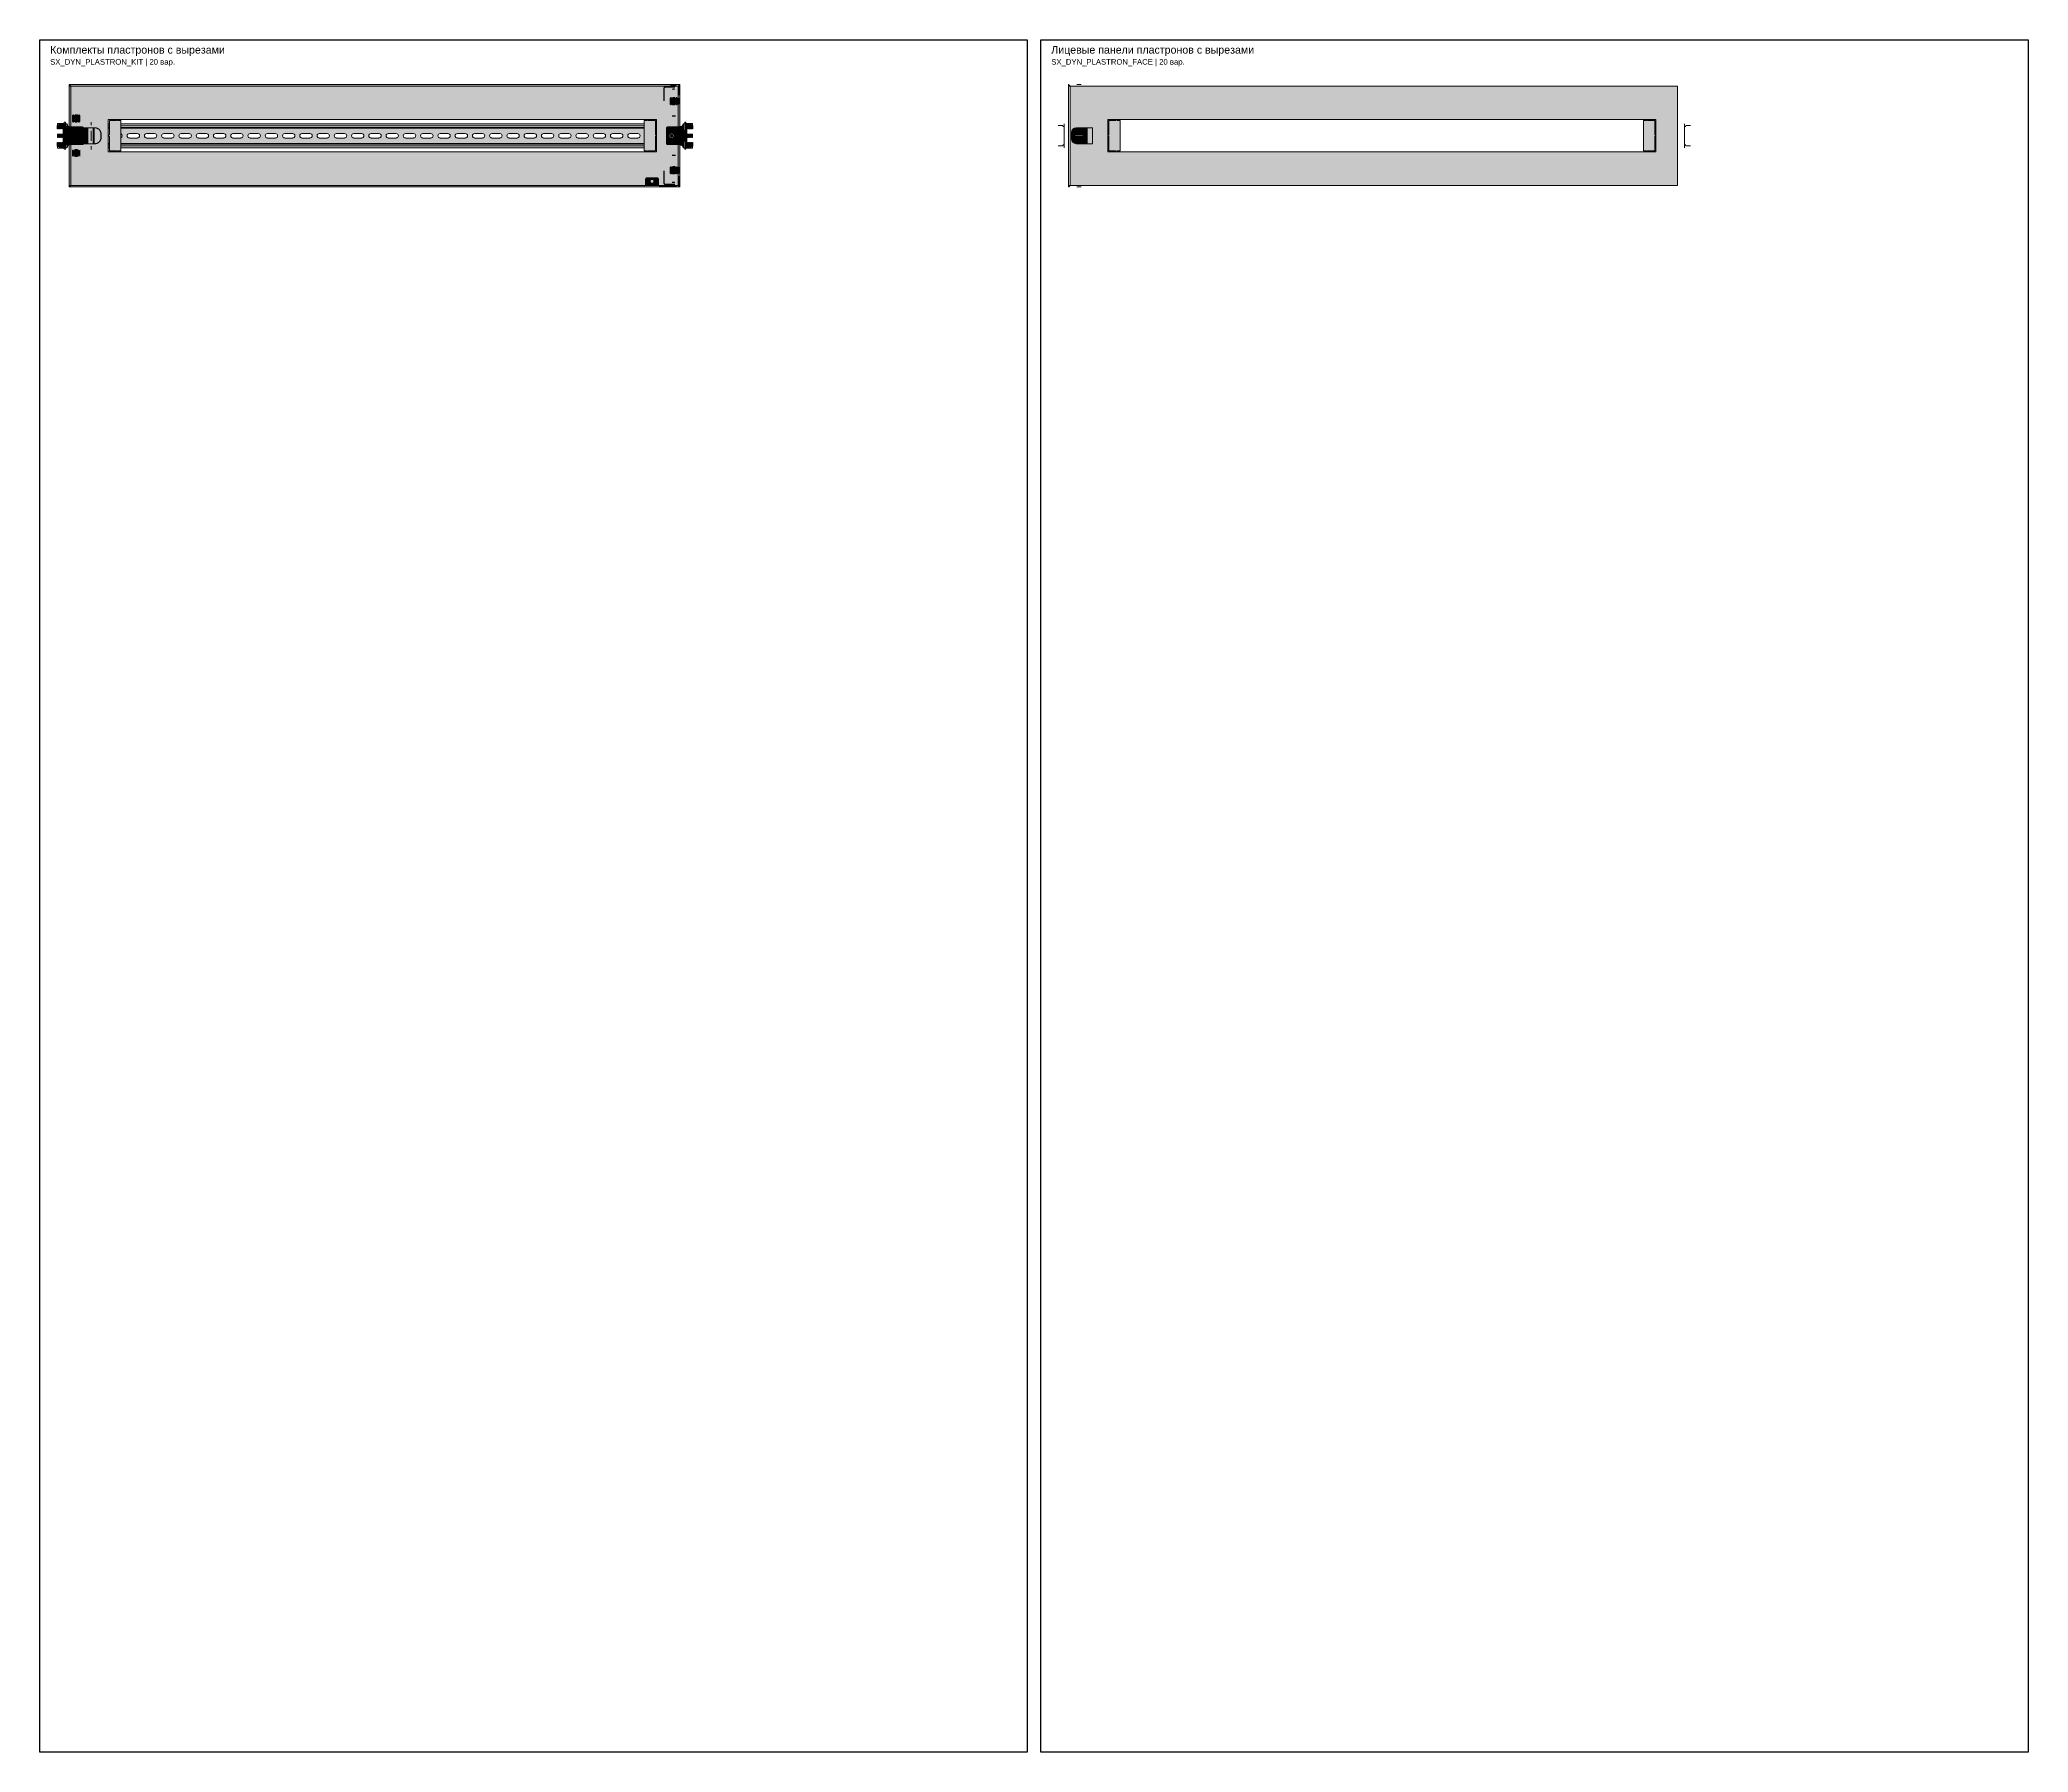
# Model space of a CAD drawing. Header units: millimetres. Extents: x 27500 to 33280, y -10980 to 420.
# Drawn here: x 28950 to 31830, y -8480 to -6000 of the extents above; entities that cross this region are included whole.
import ezdxf

# ---------------------------------------------------------------- set-up
doc = ezdxf.new("R2010")
doc.units = ezdxf.units.MM
for name, color, linetype, lineweight, true_color in [('CQEN_DETAIL', 7, 'Continuous', 5, 0x464d50), ('CQEN_HARDWARE', 7, 'Continuous', 5, 0x848c8f), ('CQEN_PLASTRON', 7, 'Continuous', 5, 0xd2d6d3)]:
    doc.layers.add(name, color=color, linetype=linetype, lineweight=lineweight, true_color=true_color)
doc.layers.add('LAYOUT_PARAMETERS', color=7, linetype='Continuous', plot=False)
doc.styles.add('LAYOUT_CONTACTOR_ARIAL', font='arial.ttf')
doc.styles.get("Standard").update_dxf_attribs({"font": 'arial.ttf'})
doc.styles.add('SX_DYNAMIC_ARIAL', font='arial.ttf')

msp = doc.modelspace()

# ---------------------------------------------------------------- texts
at = {"color": 7, "style": 'SX_DYNAMIC_ARIAL'}
for s, height, p in [('Комплекты пластронов с вырезами', 11, (28965, -6020)), ('Лицевые панели пластронов с вырезами', 11, (30415, -6020)), ('SX_DYN_PLASTRON_KIT | 20 вар.', 8, (28965, -6036)), ('SX_DYN_PLASTRON_FACE | 20 вар.', 8, (30415, -6036))]:
    msp.add_text(s, height=height, dxfattribs=at).set_placement(p)

# ---------------------------------------------------------------- blocks, each defined once
blk = doc.blocks.new('SX_DYN_PLASTRON_KIT_G001')
at = {"layer": 'CQEN_DETAIL'}
for points in [[(-9.3, 89.5), (-15.2, 89.5), (-15.2, 88), (-9.3, 88)], [(-9.3, 89.5), (-9.3, 88), (-9.3, 88), (-9.3, 88), (-9.2, 88), (-9.2, 88), (-9.1, 88), (-9.1, 87.9), (-9, 87.9), (-9, 87.9), (-9, 87.9), (-8.9, 87.8), (-8.9, 87.8), (-8.9, 87.8), (-8.8, 87.7), (-8.8, 87.7), (-8.8, 87.6), (-8.8, 87.6), (-8.8, 87.5), (-8.8, 87.5), (-8.7, 87.4), (-8.7, 87.4), (-7.2, 87.4), (-7.3, 87.6), (-7.3, 87.7), (-7.3, 87.9), (-7.3, 88), (-7.4, 88.2), (-7.5, 88.4), (-7.6, 88.5), (-7.6, 88.6), (-7.7, 88.8), (-7.9, 88.9), (-8, 89), (-8.1, 89.1), (-8.2, 89.2), (-8.4, 89.3), (-8.5, 89.3), (-8.7, 89.4), (-8.9, 89.4), (-9, 89.5), (-9.2, 89.5)], [(-8.7, 86.5), (-7.2, 86.5), (-7.2, 87.4), (-8.7, 87.4)], [(-7.3, 86.5), (-7.3, 91.5), (-5.7, 91.5), (-5.7, 86.5)], [(-7.3, 91.5), (-7.3, 56.5), (-5.7, 56.5), (-5.7, 91.5)], [(891.3, 86.5), (891.3, 91.5), (892.8, 91.5), (892.8, 86.5)], [(892.8, 56.5), (892.8, 91.5), (891.3, 91.5), (891.3, 56.5)], [(894.3, 87.4), (894.3, 87.4), (894.3, 87.5), (894.3, 87.5), (894.3, 87.6), (894.3, 87.6), (894.3, 87.7), (894.3, 87.7), (894.4, 87.8), (894.4, 87.8), (894.4, 87.8), (894.5, 87.9), (894.5, 87.9), (894.5, 87.9), (894.6, 87.9), (894.6, 88), (894.7, 88), (894.7, 88), (894.8, 88), (894.8, 88), (894.9, 88), (894.9, 89.5), (894.7, 89.5), (894.5, 89.5), (894.4, 89.4), (894.2, 89.4), (894, 89.3), (893.9, 89.3), (893.8, 89.2), (893.6, 89.1), (893.5, 89), (893.4, 88.9), (893.3, 88.8), (893.2, 88.6), (893.1, 88.5), (893, 88.4), (892.9, 88.2), (892.9, 88), (892.8, 87.9), (892.8, 87.7), (892.8, 87.6), (892.8, 87.4)], [(892.8, 86.5), (894.3, 86.5), (894.3, 87.4), (892.8, 87.4)], [(894.9, 88), (900.8, 88), (900.8, 89.5), (894.9, 89.5)], [(-9.3, 60), (-15.2, 60), (-15.2, 58.5), (-9.3, 58.5)], [(-8.7, 60.6), (-8.7, 60.6), (-8.8, 60.5), (-8.8, 60.5), (-8.8, 60.4), (-8.8, 60.4), (-8.8, 60.3), (-8.8, 60.3), (-8.9, 60.2), (-8.9, 60.2), (-8.9, 60.2), (-9, 60.1), (-9, 60.1), (-9, 60.1), (-9.1, 60.1), (-9.1, 60), (-9.2, 60), (-9.2, 60), (-9.3, 60), (-9.3, 60), (-9.3, 60), (-9.3, 58.5), (-9.2, 58.5), (-9, 58.5), (-8.9, 58.6), (-8.7, 58.6), (-8.5, 58.7), (-8.4, 58.7), (-8.2, 58.8), (-8.1, 58.9), (-8, 59), (-7.9, 59.1), (-7.7, 59.2), (-7.6, 59.4), (-7.6, 59.5), (-7.5, 59.6), (-7.4, 59.8), (-7.3, 60), (-7.3, 60.1), (-7.3, 60.3), (-7.3, 60.4), (-7.2, 60.6)], [(-7.2, 61.5), (-8.7, 61.5), (-8.7, 60.6), (-7.2, 60.6)], [(-5.7, 61.5), (-5.7, 56.5), (-7.3, 56.5), (-7.3, 61.5)], [(9.1, 75), (20.9, 75), (20.8, 75.5), (20.7, 75.9), (20.5, 76.3), (20.3, 76.8), (20.1, 77.2), (19.8, 77.6), (19.5, 77.9), (19.2, 78.3), (18.9, 78.6), (18.5, 78.9), (18.1, 79.1), (17.7, 79.4), (17.3, 79.5), (16.8, 79.7), (16.4, 79.8), (15.9, 79.9), (15.5, 80), (15, 80), (14.5, 80), (14.1, 79.9), (13.6, 79.8), (13.2, 79.7), (12.7, 79.5), (12.3, 79.4), (11.9, 79.1), (11.5, 78.9), (11.1, 78.6), (10.8, 78.3), (10.5, 77.9), (10.2, 77.6), (9.9, 77.2), (9.7, 76.8), (9.5, 76.3), (9.3, 75.9), (9.2, 75.5)], [(20.9, 73), (9.1, 73), (9.2, 72.5), (9.3, 72.1), (9.5, 71.7), (9.7, 71.2), (9.9, 70.8), (10.2, 70.4), (10.5, 70.1), (10.8, 69.7), (11.1, 69.4), (11.5, 69.1), (11.9, 68.9), (12.3, 68.6), (12.7, 68.5), (13.2, 68.3), (13.6, 68.2), (14.1, 68.1), (14.5, 68), (15, 68), (15.5, 68), (15.9, 68.1), (16.4, 68.2), (16.8, 68.3), (17.3, 68.5), (17.7, 68.6), (18.1, 68.9), (18.5, 69.1), (18.9, 69.4), (19.2, 69.7), (19.5, 70.1), (19.8, 70.4), (20.1, 70.8), (20.3, 71.2), (20.5, 71.7), (20.7, 72.1), (20.8, 72.5)], [(892.8, 61.5), (892.8, 56.5), (891.3, 56.5), (891.3, 61.5)], [(894.3, 61.5), (892.8, 61.5), (892.8, 60.6), (894.3, 60.6)], [(894.9, 58.5), (894.9, 60), (894.8, 60), (894.8, 60), (894.7, 60), (894.7, 60), (894.6, 60), (894.6, 60.1), (894.5, 60.1), (894.5, 60.1), (894.5, 60.1), (894.4, 60.2), (894.4, 60.2), (894.4, 60.2), (894.3, 60.3), (894.3, 60.3), (894.3, 60.4), (894.3, 60.4), (894.3, 60.5), (894.3, 60.5), (894.3, 60.6), (894.3, 60.6), (892.8, 60.6), (892.8, 60.4), (892.8, 60.3), (892.8, 60.1), (892.9, 60), (892.9, 59.8), (893, 59.6), (893.1, 59.5), (893.2, 59.4), (893.3, 59.2), (893.4, 59.1), (893.5, 59), (893.6, 58.9), (893.8, 58.8), (893.9, 58.7), (894, 58.7), (894.2, 58.6), (894.4, 58.6), (894.5, 58.5), (894.7, 58.5)], [(894.9, 58.5), (900.8, 58.5), (900.8, 60), (894.9, 60)]]:
    blk.add_hatch(color=256, dxfattribs=at).paths.add_polyline_path(points)
h = blk.add_hatch(color=256, dxfattribs=at)
h.paths.add_polyline_path([(11, 62.5), (25.8, 62.5), (25.8, 85.5), (11, 85.5), (10.5, 85.5), (9.9, 85.4), (9.4, 85.3), (8.8, 85.2), (8.3, 85), (7.8, 84.7), (7.3, 84.5), (6.9, 84.2), (6.5, 83.8), (6.1, 83.4), (5.7, 83), (5.3, 82.6), (5, 82.2), (4.8, 81.7), (4.5, 81.2), (4.3, 80.7), (4.2, 80.1), (4.1, 79.6), (4, 79), (4, 78.5), (4, 69.5), (4, 69), (4.1, 68.4), (4.2, 67.9), (4.3, 67.3), (4.5, 66.8), (4.8, 66.3), (5, 65.8), (5.3, 65.4), (5.7, 65), (6.1, 64.6), (6.5, 64.2), (6.9, 63.8), (7.3, 63.5), (7.8, 63.3), (8.3, 63), (8.8, 62.8), (9.4, 62.7), (9.9, 62.6), (10.5, 62.5)])
h.paths.add_polyline_path([(22.7, 76.4), (22.9, 75.8), (23, 75.2), (23.1, 74.6), (23.1, 74), (23.1, 73.4), (23, 72.8), (22.9, 72.2), (22.7, 71.6), (17.4, 66.3), (16.8, 66.1), (16.2, 66), (15.6, 65.9), (15, 65.9), (14.4, 65.9), (13.8, 66), (13.2, 66.1), (12.6, 66.3), (7.3, 71.6), (7.2, 71.9), (7.1, 72.2), (7, 72.5), (7, 72.8), (6.9, 73.1), (6.9, 73.4), (6.9, 73.7), (6.9, 74), (6.9, 74.3), (6.9, 74.6), (6.9, 74.9), (7, 75.2), (7, 75.5), (7.1, 75.8), (7.2, 76.1), (7.3, 76.4), (12.6, 81.7), (13.2, 81.9), (13.8, 82), (14.4, 82.1), (15, 82.1), (15.6, 82.1), (16.2, 82), (16.8, 81.9), (17.4, 81.7)], flags=0)
h.paths.add_polyline_path([(25.3, 69), (25.3, 79), (25.8, 79), (25.8, 69)], flags=0)
h = blk.add_hatch(color=256, dxfattribs=at)
h.paths.add_polyline_path([(5, 74), (5, 74.8), (5.1, 75.6), (5.3, 76.3), (5.5, 77.1), (5.8, 77.8), (6.1, 78.5), (6.5, 79.2), (6.9, 79.9), (7.4, 80.5), (7.9, 81.1), (8.5, 81.6), (9.1, 82.1), (9.8, 82.5), (10.5, 82.9), (11.2, 83.2), (11.9, 83.5), (12.7, 83.7), (13.4, 83.9), (14.2, 84), (15, 84), (15.8, 84), (16.6, 83.9), (17.3, 83.7), (18.1, 83.5), (18.8, 83.2), (19.5, 82.9), (20.2, 82.5), (20.9, 82.1), (21.5, 81.6), (22.1, 81.1), (22.6, 80.5), (23.1, 79.9), (23.5, 79.2), (23.9, 78.5), (24.2, 77.8), (24.5, 77.1), (24.7, 76.3), (24.9, 75.6), (25, 74.8), (25, 74), (25, 73.2), (24.9, 72.4), (24.7, 71.7), (24.5, 70.9), (24.2, 70.2), (23.9, 69.5), (23.5, 68.8), (23.1, 68.1), (22.6, 67.5), (22.1, 66.9), (21.5, 66.4), (20.9, 65.9), (20.2, 65.5), (19.5, 65.1), (18.8, 64.8), (18.1, 64.5), (17.3, 64.3), (16.6, 64.1), (15.8, 64), (15, 64), (14.2, 64), (13.4, 64.1), (12.7, 64.3), (11.9, 64.5), (11.2, 64.8), (10.5, 65.1), (9.8, 65.5), (9.1, 65.9), (8.5, 66.4), (7.9, 66.9), (7.4, 67.5), (6.9, 68.1), (6.5, 68.8), (6.1, 69.5), (5.8, 70.2), (5.5, 70.9), (5.3, 71.7), (5.1, 72.4), (5, 73.2)])
h.paths.add_polyline_path([(22.7, 71.7), (22.8, 72.3), (22.9, 72.8), (23, 73.4), (23, 74), (23, 74.6), (22.9, 75.2), (22.8, 75.7), (22.7, 76.3), (17.3, 81.7), (17, 81.7), (16.7, 81.8), (16.5, 81.9), (16.2, 81.9), (15.9, 82), (15.6, 82), (15.3, 82), (15, 82), (14.7, 82), (14.4, 82), (14.1, 82), (13.8, 81.9), (13.5, 81.9), (13.3, 81.8), (13, 81.7), (12.7, 81.7), (7.3, 76.3), (7.2, 75.7), (7.1, 75.2), (7, 74.6), (7, 74), (7, 73.4), (7.1, 72.8), (7.2, 72.3), (7.3, 71.7), (12.7, 66.3), (13.3, 66.2), (13.8, 66.1), (14.4, 66), (15, 66), (15.6, 66), (16.2, 66.1), (16.7, 66.2), (17.3, 66.3)], flags=0)
h = blk.add_hatch(color=256, dxfattribs=at)
h.paths.add_polyline_path([(23.5, 74), (23.5, 74.7), (23.4, 75.3), (23.3, 76), (23.1, 76.6), (22.9, 77.3), (22.6, 77.9), (22.2, 78.4), (21.9, 79), (21.5, 79.5), (21, 80), (20.5, 80.5), (20, 80.9), (19.4, 81.2), (18.9, 81.6), (18.3, 81.9), (17.6, 82.1), (17, 82.3), (16.3, 82.4), (15.7, 82.5), (15, 82.5), (14.3, 82.5), (13.7, 82.4), (13, 82.3), (12.4, 82.1), (11.7, 81.9), (11.1, 81.6), (10.6, 81.2), (10, 80.9), (9.5, 80.5), (9, 80), (8.5, 79.5), (8.1, 79), (7.8, 78.4), (7.4, 77.9), (7.1, 77.3), (6.9, 76.6), (6.7, 76), (6.6, 75.3), (6.5, 74.7), (6.5, 74), (6.5, 73.3), (6.6, 72.7), (6.7, 72), (6.9, 71.4), (7.1, 70.7), (7.4, 70.1), (7.8, 69.6), (8.1, 69), (8.5, 68.5), (9, 68), (9.5, 67.5), (10, 67.1), (10.6, 66.8), (11.1, 66.4), (11.7, 66.1), (12.4, 65.9), (13, 65.7), (13.7, 65.6), (14.3, 65.5), (15, 65.5), (15.7, 65.5), (16.3, 65.6), (17, 65.7), (17.6, 65.9), (18.3, 66.1), (18.9, 66.4), (19.4, 66.8), (20, 67.1), (20.5, 67.5), (21, 68), (21.5, 68.5), (21.9, 69), (22.2, 69.6), (22.6, 70.1), (22.9, 70.7), (23.1, 71.4), (23.3, 72), (23.4, 72.7), (23.5, 73.3)])
h.paths.add_polyline_path([(8.9, 74), (8.9, 74.5), (9, 75), (9.1, 75.4), (9.2, 75.9), (9.4, 76.3), (9.6, 76.8), (9.8, 77.2), (10.1, 77.6), (10.4, 78), (10.7, 78.3), (11, 78.6), (11.4, 78.9), (11.8, 79.2), (12.2, 79.4), (12.7, 79.6), (13.1, 79.8), (13.6, 79.9), (14, 80), (14.5, 80.1), (15, 80.1), (15.5, 80.1), (16, 80), (16.4, 79.9), (16.9, 79.8), (17.3, 79.6), (17.8, 79.4), (18.2, 79.2), (18.6, 78.9), (19, 78.6), (19.3, 78.3), (19.6, 78), (19.9, 77.6), (20.2, 77.2), (20.4, 76.8), (20.6, 76.3), (20.8, 75.9), (20.9, 75.4), (21, 75), (21.1, 74.5), (21.1, 74), (21.1, 73.5), (21, 73), (20.9, 72.6), (20.8, 72.1), (20.6, 71.7), (20.4, 71.2), (20.2, 70.8), (19.9, 70.4), (19.6, 70), (19.3, 69.7), (19, 69.4), (18.6, 69.1), (18.2, 68.8), (17.8, 68.6), (17.3, 68.4), (16.9, 68.2), (16.4, 68.1), (16, 68), (15.5, 67.9), (15, 67.9), (14.5, 67.9), (14, 68), (13.6, 68.1), (13.1, 68.2), (12.7, 68.4), (12.2, 68.6), (11.8, 68.8), (11.4, 69.1), (11, 69.4), (10.7, 69.7), (10.4, 70), (10.1, 70.4), (9.8, 70.8), (9.6, 71.2), (9.4, 71.7), (9.2, 72.1), (9.1, 72.6), (9, 73), (8.9, 73.5)], flags=0)
at = {"layer": 'CQEN_HARDWARE'}
for points in [[(0, 146.5), (0, 148), (875.9, 148), (875.9, 146.5)], [(0, 84.5), (0, 145.9), (1.5, 145.9), (1.5, 84.5)], [(863.1, 145.5), (863.1, 143.5), (863.1, 143.5), (863, 143.5), (863, 143.5), (862.9, 143.5), (862.9, 143.5), (862.8, 143.4), (862.8, 143.4), (862.7, 143.4), (862.7, 143.4), (862.7, 143.3), (862.6, 143.3), (862.6, 143.3), (862.6, 143.2), (862.6, 143.2), (862.5, 143.1), (862.5, 143.1), (862.5, 143), (862.5, 143), (862.5, 142.9), (862.5, 142.9), (860.5, 142.9), (860.5, 143.1), (860.5, 143.3), (860.6, 143.5), (860.6, 143.7), (860.7, 143.9), (860.8, 144.1), (860.9, 144.3), (861, 144.4), (861.1, 144.6), (861.3, 144.7), (861.4, 144.9), (861.6, 145), (861.7, 145.1), (861.9, 145.2), (862.1, 145.3), (862.3, 145.4), (862.5, 145.4), (862.7, 145.5), (862.9, 145.5)], [(862.5, 142.9), (862.5, 142.9), (862.5, 143), (862.5, 143), (862.5, 143.1), (862.5, 143.1), (862.6, 143.2), (862.6, 143.2), (862.6, 143.3), (862.6, 143.3), (862.7, 143.3), (862.7, 143.4), (862.7, 143.4), (862.8, 143.4), (862.8, 143.4), (862.9, 143.5), (862.9, 143.5), (863, 143.5), (863, 143.5), (863.1, 143.5), (863.1, 143.5), (863.1, 145.5), (862.9, 145.5), (862.7, 145.5), (862.5, 145.4), (862.3, 145.4), (862.1, 145.3), (861.9, 145.2), (861.7, 145.1), (861.6, 145), (861.4, 144.9), (861.3, 144.7), (861.1, 144.6), (861, 144.4), (860.9, 144.3), (860.8, 144.1), (860.7, 143.9), (860.6, 143.7), (860.6, 143.5), (860.5, 143.3), (860.5, 143.1), (860.5, 142.9)], [(863.1, 143.5), (863.1, 145.5), (865.5, 145.5), (865.5, 143.5)], [(877, 145.5), (863.1, 145.5), (863.1, 143.5), (877, 143.5)], [(868.5, 143.5), (868.5, 145.5), (877, 145.5), (877, 143.5)], [(882.5, 145.9), (884, 145.9), (884, 132.5), (882.5, 132.5)], [(860.5, 141.5), (860.5, 142.9), (862.5, 142.9), (862.5, 141.5)], [(862.5, 142.9), (860.5, 142.9), (860.5, 124.5), (862.5, 124.5)], [(869.4, 120.1), (869.4, 127.9), (871.2, 127.9), (871.2, 120.1)], [(871.2, 120.2), (871.2, 127.9), (869.4, 127.9), (869.4, 120.2)], [(871.2, 120.1), (871.2, 127.9), (869.9, 128.8), (869.6, 128.8), (869.6, 119.2), (869.9, 119.2)], [(871.9, 130), (870.4, 130), (870.4, 129.6), (872.1, 129.6), (872.1, 129.6), (872, 129.7), (872, 129.7), (872, 129.8), (871.9, 129.8), (871.9, 129.9), (871.9, 129.9)], [(872.1, 118.5), (870.4, 118.5), (870.4, 118), (871.9, 118), (871.9, 118.1), (871.9, 118.1), (871.9, 118.2), (872, 118.2), (872, 118.3), (872, 118.3), (872.1, 118.4)], [(872.7, 124), (872.8, 124.2), (872.8, 124.4), (872.8, 124.6), (872.9, 124.8), (873, 125.1), (873, 125.2), (873.2, 125.4), (873.3, 125.6), (873.4, 125.8), (873.6, 125.9), (873.7, 126.1), (873.9, 126.2), (874.1, 126.3), (874.3, 126.5), (874.4, 126.5), (874.7, 126.6), (874.9, 126.7), (875.1, 126.7), (875.3, 126.7), (875.5, 126.8), (875.7, 126.7), (875.9, 126.7), (876.1, 126.7), (876.3, 126.6), (876.6, 126.5), (876.7, 126.5), (876.9, 126.3), (877.1, 126.2), (877.3, 126.1), (877.4, 125.9), (877.6, 125.8), (877.7, 125.6), (877.8, 125.4), (878, 125.2), (878, 125.1), (878.1, 124.8), (878.2, 124.6), (878.2, 124.4), (878.2, 124.2), (878.2, 124), (878.2, 123.8), (878.2, 123.6), (878.2, 123.4), (878.1, 123.2), (878, 122.9), (878, 122.8), (877.8, 122.6), (877.7, 122.4), (877.6, 122.2), (877.4, 122.1), (877.3, 121.9), (877.1, 121.8), (876.9, 121.7), (876.7, 121.5), (876.6, 121.5), (876.3, 121.4), (876.1, 121.3), (875.9, 121.3), (875.7, 121.3), (875.5, 121.2), (875.3, 121.3), (875.1, 121.3), (874.9, 121.3), (874.7, 121.4), (874.4, 121.5), (874.3, 121.5), (874.1, 121.7), (873.9, 121.8), (873.7, 121.9), (873.6, 122.1), (873.4, 122.2), (873.3, 122.4), (873.2, 122.6), (873, 122.8), (873, 122.9), (872.9, 123.2), (872.8, 123.4), (872.8, 123.6), (872.8, 123.8)], [(875, 140.6), (875, 140.6), (874.9, 140.6), (874.9, 140.6), (874.9, 140.6), (874.9, 140.6), (874.8, 140.6), (874.8, 140.6), (874.8, 140.6), (874.8, 140.6), (874.7, 140.6), (874.7, 140.6), (874.7, 140.6), (874.7, 140.6), (874.6, 140.6), (874.6, 140.6), (874.6, 140.6), (874.6, 140.6), (874.5, 140.6), (874.5, 140.6), (874.5, 140.6), (874.5, 140.6), (874.4, 140.6), (874.4, 140.6), (874.4, 140.6), (874.4, 140.6), (874.3, 140.6), (874.3, 140.6), (874.3, 140.6), (874.3, 140.6), (874.2, 140.6), (874.2, 140.6), (874.2, 140.6), (874.2, 140.6), (874.1, 140.6), (874.1, 140.6), (874.1, 140.6), (874.1, 140.6), (874, 140.6), (874, 140.6), (874, 140.6), (874, 140.6), (873.9, 140.6), (873.9, 140.6), (873.9, 140.7), (873.9, 140.7), (873.8, 140.7), (873.8, 140.7), (873.8, 140.7), (873.8, 140.7), (873.7, 140.7), (873.7, 140.7), (873.7, 140.7), (873.7, 140.7), (873.6, 140.7), (873.6, 140.7), (873.6, 140.7), (873.6, 140.7), (873.5, 140.7), (873.5, 140.7), (873.5, 140.7), (873.5, 140.7), (873.4, 140.7), (873.4, 140.8), (873.4, 140.8), (873.4, 140.8), (873.3, 140.8), (873.3, 140.8), (873.3, 140.8), (873.3, 140.8), (873.2, 140.8), (873.2, 140.8), (873.2, 140.8), (873.2, 140.8), (873.1, 140.8), (873.1, 140.8), (873.1, 140.8), (873.1, 140.8), (873, 140.8), (873, 140.9), (873, 140.9), (873, 142.2), (873, 142.2), (873, 142.2), (873.1, 142.2), (873.1, 142.2), (873.1, 142.2), (873.1, 142.2), (873.2, 142.2), (873.2, 142.2), (873.2, 142.2), (873.2, 142.3), (873.3, 142.3), (873.3, 142.3), (873.3, 142.3), (873.3, 142.3), (873.4, 142.3), (873.4, 142.3), (873.4, 142.3), (873.4, 142.3), (873.5, 142.3), (873.5, 142.3), (873.5, 142.3), (873.5, 142.3), (873.6, 142.3), (873.6, 142.3), (873.6, 142.3), (873.6, 142.4), (873.7, 142.4), (873.7, 142.4), (873.7, 142.4), (873.7, 142.4), (873.8, 142.4), (873.8, 142.4), (873.8, 142.4), (873.8, 142.4), (873.9, 142.4), (873.9, 142.4), (873.9, 142.4), (873.9, 142.4), (874, 142.4), (874, 142.4), (874, 142.4), (874, 142.4), (874.1, 142.4), (874.1, 142.4), (874.1, 142.4), (874.1, 142.4), (874.2, 142.4), (874.2, 142.4), (874.2, 142.4), (874.2, 142.5), (874.3, 142.5), (874.3, 142.5), (874.3, 142.5), (874.3, 142.5), (874.4, 142.5), (874.4, 142.5), (874.4, 142.5), (874.4, 142.5), (874.5, 142.5), (874.5, 142.5), (874.5, 142.5), (874.5, 142.5), (874.6, 142.5), (874.6, 142.5), (874.6, 142.5), (874.6, 142.5), (874.7, 142.5), (874.7, 142.5), (874.7, 142.5), (874.7, 142.5), (874.8, 142.5), (874.8, 142.5), (874.8, 142.5), (874.8, 142.5), (874.9, 142.5), (874.9, 142.5), (874.9, 142.5), (874.9, 142.5), (875, 142.5), (875, 142.5), (875, 142.5), (875.1, 142.5), (875.1, 142.5), (875.1, 142.5), (875.1, 142.5), (875.2, 142.5), (875.2, 142.5), (875.2, 142.5), (875.2, 142.5), (875.3, 142.5), (875.3, 142.5), (875.3, 142.5), (875.3, 142.5), (875.4, 142.5), (875.4, 142.5), (875.4, 142.5), (875.4, 142.5), (875.5, 142.5), (875.5, 142.5), (875.5, 142.5), (875.5, 142.5), (875.6, 142.5), (875.6, 142.5), (875.6, 142.5), (875.6, 142.5), (875.7, 142.5), (875.7, 142.5), (875.7, 142.5), (875.7, 142.5), (875.8, 142.5), (875.8, 142.4), (875.8, 142.4), (875.8, 142.4), (875.9, 142.4), (875.9, 142.4), (875.9, 142.4), (875.9, 142.4), (876, 142.4), (876, 142.4), (876, 142.4), (876.1, 142.4), (876.1, 142.4), (876.1, 142.4), (876.1, 142.4), (876.2, 142.4), (876.2, 142.4), (876.2, 142.4), (876.2, 142.4), (876.3, 142.4), (876.3, 142.4), (876.3, 142.4), (876.3, 142.4), (876.4, 142.4), (876.4, 142.3), (876.4, 142.3), (876.4, 142.3), (876.5, 142.3), (876.5, 142.3), (876.5, 142.3), (876.5, 142.3), (876.6, 142.3), (876.6, 142.3), (876.6, 142.3), (876.6, 142.3), (876.7, 142.3), (876.7, 142.3), (876.7, 142.3), (876.7, 142.3), (876.8, 142.3), (876.8, 142.3), (876.8, 142.2), (876.8, 142.2), (876.8, 142.2), (876.9, 142.2), (876.9, 142.2), (876.9, 142.2), (876.9, 142.2), (877, 142.2), (877, 142.2), (877, 142.2), (877, 140.9), (877, 140.9), (877, 140.8), (876.9, 140.8), (876.9, 140.8), (876.9, 140.8), (876.9, 140.8), (876.8, 140.8), (876.8, 140.8), (876.8, 140.8), (876.8, 140.8), (876.8, 140.8), (876.7, 140.8), (876.7, 140.8), (876.7, 140.8), (876.7, 140.8), (876.6, 140.8), (876.6, 140.8), (876.6, 140.7), (876.6, 140.7), (876.5, 140.7), (876.5, 140.7), (876.5, 140.7), (876.5, 140.7), (876.4, 140.7), (876.4, 140.7), (876.4, 140.7), (876.4, 140.7), (876.3, 140.7), (876.3, 140.7), (876.3, 140.7), (876.3, 140.7), (876.2, 140.7), (876.2, 140.7), (876.2, 140.7), (876.2, 140.7), (876.1, 140.7), (876.1, 140.6), (876.1, 140.6), (876.1, 140.6), (876, 140.6), (876, 140.6), (876, 140.6), (875.9, 140.6), (875.9, 140.6), (875.9, 140.6), (875.9, 140.6), (875.8, 140.6), (875.8, 140.6), (875.8, 140.6), (875.8, 140.6), (875.7, 140.6), (875.7, 140.6), (875.7, 140.6), (875.7, 140.6), (875.6, 140.6), (875.6, 140.6), (875.6, 140.6), (875.6, 140.6), (875.5, 140.6), (875.5, 140.6), (875.5, 140.6), (875.5, 140.6), (875.4, 140.6), (875.4, 140.6), (875.4, 140.6), (875.4, 140.6), (875.3, 140.6), (875.3, 140.6), (875.3, 140.6), (875.3, 140.6), (875.2, 140.6), (875.2, 140.6), (875.2, 140.6), (875.2, 140.6), (875.1, 140.6), (875.1, 140.6), (875.1, 140.6), (875.1, 140.6), (875, 140.6)], [(873, 142.2), (873, 140.9), (873, 140.9), (873, 140.8), (873.1, 140.8), (873.1, 140.8), (873.1, 140.8), (873.1, 140.8), (873.2, 140.8), (873.2, 140.8), (873.2, 140.8), (873.2, 140.8), (873.3, 140.8), (873.3, 140.8), (873.3, 140.8), (873.3, 140.8), (873.4, 140.8), (873.4, 140.8), (873.4, 140.8), (873.4, 140.7), (873.5, 140.7), (873.5, 140.7), (873.5, 140.7), (873.5, 140.7), (873.6, 140.7), (873.6, 140.7), (873.6, 140.7), (873.6, 140.7), (873.7, 140.7), (873.7, 140.7), (873.7, 140.7), (873.7, 140.7), (873.8, 140.7), (873.8, 140.7), (873.8, 140.7), (873.8, 140.7), (873.9, 140.7), (873.9, 140.7), (873.9, 140.6), (873.9, 140.6), (874, 140.6), (874, 140.6), (874, 140.6), (874, 140.6), (874.1, 140.6), (874.1, 140.6), (874.1, 140.6), (874.1, 140.6), (874.2, 140.6), (874.2, 140.6), (874.2, 140.6), (874.2, 140.6), (874.3, 140.6), (874.3, 140.6), (874.3, 140.6), (874.3, 140.6), (874.4, 140.6), (874.4, 140.6), (874.4, 140.6), (874.4, 140.6), (874.5, 140.6), (874.5, 140.6), (874.5, 140.6), (874.5, 140.6), (874.6, 140.6), (874.6, 140.6), (874.6, 140.6), (874.6, 140.6), (874.7, 140.6), (874.7, 140.6), (874.7, 140.6), (874.7, 140.6), (874.8, 140.6), (874.8, 140.6), (874.8, 140.6), (874.8, 140.6), (874.9, 140.6), (874.9, 140.6), (874.9, 140.6), (874.9, 140.6), (875, 140.6), (875, 140.6), (875, 140.6), (875.1, 140.6), (875.1, 140.6), (875.1, 140.6), (875.1, 140.6), (875.2, 140.6), (875.2, 140.6), (875.2, 140.6), (875.2, 140.6), (875.3, 140.6), (875.3, 140.6), (875.3, 140.6), (875.3, 140.6), (875.4, 140.6), (875.4, 140.6), (875.4, 140.6), (875.4, 140.6), (875.5, 140.6), (875.5, 140.6), (875.5, 140.6), (875.5, 140.6), (875.6, 140.6), (875.6, 140.6), (875.6, 140.6), (875.6, 140.6), (875.7, 140.6), (875.7, 140.6), (875.7, 140.6), (875.7, 140.6), (875.8, 140.6), (875.8, 140.6), (875.8, 140.6), (875.8, 140.6), (875.9, 140.6), (875.9, 140.6), (875.9, 140.6), (875.9, 140.6), (876, 140.6), (876, 140.6), (876, 140.6), (876.1, 140.6), (876.1, 140.6), (876.1, 140.6), (876.1, 140.7), (876.2, 140.7), (876.2, 140.7), (876.2, 140.7), (876.2, 140.7), (876.3, 140.7), (876.3, 140.7), (876.3, 140.7), (876.3, 140.7), (876.4, 140.7), (876.4, 140.7), (876.4, 140.7), (876.4, 140.7), (876.5, 140.7), (876.5, 140.7), (876.5, 140.7), (876.5, 140.7), (876.6, 140.7), (876.6, 140.7), (876.6, 140.8), (876.6, 140.8), (876.7, 140.8), (876.7, 140.8), (876.7, 140.8), (876.7, 140.8), (876.8, 140.8), (876.8, 140.8), (876.8, 140.8), (876.8, 140.8), (876.8, 140.8), (876.9, 140.8), (876.9, 140.8), (876.9, 140.8), (876.9, 140.8), (877, 140.8), (877, 140.9), (877, 140.9), (877, 142.2), (877, 142.2), (877, 142.2), (876.9, 142.2), (876.9, 142.2), (876.9, 142.2), (876.9, 142.2), (876.8, 142.2), (876.8, 142.2), (876.8, 142.2), (876.8, 142.3), (876.8, 142.3), (876.7, 142.3), (876.7, 142.3), (876.7, 142.3), (876.7, 142.3), (876.6, 142.3), (876.6, 142.3), (876.6, 142.3), (876.6, 142.3), (876.5, 142.3), (876.5, 142.3), (876.5, 142.3), (876.5, 142.3), (876.4, 142.3), (876.4, 142.3), (876.4, 142.3), (876.4, 142.4), (876.3, 142.4), (876.3, 142.4), (876.3, 142.4), (876.3, 142.4), (876.2, 142.4), (876.2, 142.4), (876.2, 142.4), (876.2, 142.4), (876.1, 142.4), (876.1, 142.4), (876.1, 142.4), (876.1, 142.4), (876, 142.4), (876, 142.4), (876, 142.4), (875.9, 142.4), (875.9, 142.4), (875.9, 142.4), (875.9, 142.4), (875.8, 142.4), (875.8, 142.4), (875.8, 142.4), (875.8, 142.5), (875.7, 142.5), (875.7, 142.5), (875.7, 142.5), (875.7, 142.5), (875.6, 142.5), (875.6, 142.5), (875.6, 142.5), (875.6, 142.5), (875.5, 142.5), (875.5, 142.5), (875.5, 142.5), (875.5, 142.5), (875.4, 142.5), (875.4, 142.5), (875.4, 142.5), (875.4, 142.5), (875.3, 142.5), (875.3, 142.5), (875.3, 142.5), (875.3, 142.5), (875.2, 142.5), (875.2, 142.5), (875.2, 142.5), (875.2, 142.5), (875.1, 142.5), (875.1, 142.5), (875.1, 142.5), (875.1, 142.5), (875, 142.5), (875, 142.5), (875, 142.5), (874.9, 142.5), (874.9, 142.5), (874.9, 142.5), (874.9, 142.5), (874.8, 142.5), (874.8, 142.5), (874.8, 142.5), (874.8, 142.5), (874.7, 142.5), (874.7, 142.5), (874.7, 142.5), (874.7, 142.5), (874.6, 142.5), (874.6, 142.5), (874.6, 142.5), (874.6, 142.5), (874.5, 142.5), (874.5, 142.5), (874.5, 142.5), (874.5, 142.5), (874.4, 142.5), (874.4, 142.5), (874.4, 142.5), (874.4, 142.5), (874.3, 142.5), (874.3, 142.5), (874.3, 142.5), (874.3, 142.5), (874.2, 142.5), (874.2, 142.4), (874.2, 142.4), (874.2, 142.4), (874.1, 142.4), (874.1, 142.4), (874.1, 142.4), (874.1, 142.4), (874, 142.4), (874, 142.4), (874, 142.4), (874, 142.4), (873.9, 142.4), (873.9, 142.4), (873.9, 142.4), (873.9, 142.4), (873.8, 142.4), (873.8, 142.4), (873.8, 142.4), (873.8, 142.4), (873.7, 142.4), (873.7, 142.4), (873.7, 142.4), (873.7, 142.4), (873.6, 142.4), (873.6, 142.3), (873.6, 142.3), (873.6, 142.3), (873.5, 142.3), (873.5, 142.3), (873.5, 142.3), (873.5, 142.3), (873.4, 142.3), (873.4, 142.3), (873.4, 142.3), (873.4, 142.3), (873.3, 142.3), (873.3, 142.3), (873.3, 142.3), (873.3, 142.3), (873.2, 142.3), (873.2, 142.2), (873.2, 142.2), (873.2, 142.2), (873.1, 142.2), (873.1, 142.2), (873.1, 142.2), (873.1, 142.2), (873, 142.2), (873, 142.2)], [(874.2, 126.2), (873, 125.4), (873, 124), (873, 124.2), (873, 124.4), (873.1, 124.6), (873.1, 124.7), (873.2, 124.9), (873.2, 125.1), (873.3, 125.3), (873.4, 125.4), (873.5, 125.6), (873.7, 125.7), (873.8, 125.8), (873.9, 126), (874.1, 126.1)], [(873, 124), (873, 122.6), (874.2, 121.8), (874.1, 121.9), (873.9, 122), (873.8, 122.2), (873.7, 122.3), (873.5, 122.4), (873.4, 122.6), (873.3, 122.8), (873.2, 122.9), (873.2, 123.1), (873.1, 123.3), (873.1, 123.4), (873, 123.6), (873, 123.8)], [(876.8, 126.2), (875.5, 126.9), (874.2, 126.2), (874.4, 126.3), (874.6, 126.3), (874.8, 126.4), (874.9, 126.4), (875.1, 126.5), (875.3, 126.5), (875.5, 126.5), (875.7, 126.5), (875.9, 126.5), (876.1, 126.4), (876.2, 126.4), (876.4, 126.3), (876.6, 126.3)], [(874.2, 121.8), (875.5, 121.1), (876.8, 121.8), (876.6, 121.7), (876.4, 121.7), (876.2, 121.6), (876.1, 121.6), (875.9, 121.5), (875.7, 121.5), (875.5, 121.5), (875.3, 121.5), (875.1, 121.5), (874.9, 121.6), (874.8, 121.6), (874.6, 121.7), (874.4, 121.7)], [(878, 124), (878, 125.4), (876.8, 126.2), (876.9, 126.1), (877.1, 126), (877.2, 125.8), (877.3, 125.7), (877.5, 125.6), (877.6, 125.4), (877.7, 125.3), (877.8, 125.1), (877.8, 124.9), (877.9, 124.7), (877.9, 124.6), (878, 124.4), (878, 124.2)], [(876.8, 121.8), (878, 122.6), (878, 124), (878, 123.8), (878, 123.6), (877.9, 123.4), (877.9, 123.3), (877.8, 123.1), (877.8, 122.9), (877.7, 122.8), (877.6, 122.6), (877.5, 122.4), (877.3, 122.3), (877.2, 122.2), (877.1, 122), (876.9, 121.9)], [(878.9, 129.6), (880.6, 129.6), (880.6, 130), (879.1, 130), (879.1, 129.9), (879.1, 129.9), (879.1, 129.8), (879, 129.8), (879, 129.7), (879, 129.7), (878.9, 129.6)], [(879.1, 118), (880.6, 118), (880.6, 118.5), (878.9, 118.5), (878.9, 118.4), (879, 118.3), (879, 118.3), (879, 118.2), (879.1, 118.2), (879.1, 118.1), (879.1, 118.1)], [(879.8, 127.9), (879.8, 120.1), (881.1, 119.2), (881.4, 119.2), (881.4, 128.8), (881.1, 128.8)], [(879.8, 120.1), (879.8, 127.9), (881.6, 127.9), (881.6, 120.1)], [(881.6, 120.2), (881.6, 127.9), (879.8, 127.9), (879.8, 120.2)], [(882.5, 115.5), (884, 115.5), (884, 32.5), (882.5, 32.5)], [(-9.3, 88), (-15.2, 88), (-15.2, 89.5), (-9.3, 89.5)], [(-8.3, 89.7), (-14.9, 89.7), (-14.9, 91.7), (-8.3, 91.7)], [(-8.3, 91.7), (-14.9, 91.7), (-14.9, 89.7), (-8.3, 89.7)], [(-8.7, 87.4), (-8.7, 87.4), (-8.8, 87.5), (-8.8, 87.5), (-8.8, 87.6), (-8.8, 87.6), (-8.8, 87.7), (-8.8, 87.7), (-8.9, 87.8), (-8.9, 87.8), (-8.9, 87.8), (-9, 87.9), (-9, 87.9), (-9, 87.9), (-9.1, 87.9), (-9.1, 88), (-9.2, 88), (-9.2, 88), (-9.3, 88), (-9.3, 88), (-9.3, 88), (-9.3, 89.5), (-9.2, 89.5), (-9, 89.5), (-8.9, 89.4), (-8.7, 89.4), (-8.5, 89.3), (-8.4, 89.3), (-8.2, 89.2), (-8.1, 89.1), (-8, 89), (-7.9, 88.9), (-7.7, 88.8), (-7.6, 88.6), (-7.6, 88.5), (-7.5, 88.4), (-7.4, 88.2), (-7.3, 88), (-7.3, 87.9), (-7.3, 87.7), (-7.3, 87.6), (-7.2, 87.4)], [(-8.7, 60.6), (-8.7, 87.4), (-7.2, 87.4), (-7.2, 60.6)], [(-7.2, 88.6), (-7.3, 88.7), (-7.3, 88.8), (-7.3, 88.9), (-7.3, 89), (-7.3, 89.1), (-7.4, 89.1), (-7.4, 89.2), (-7.5, 89.3), (-7.5, 89.4), (-7.6, 89.4), (-7.6, 89.5), (-7.7, 89.5), (-7.8, 89.6), (-7.8, 89.6), (-7.9, 89.7), (-8, 89.7), (-8.1, 89.7), (-8.2, 89.7), (-8.3, 89.7), (-8.3, 89.7), (-8.3, 91.7), (-8.1, 91.7), (-7.9, 91.7), (-7.6, 91.7), (-7.4, 91.6), (-7.2, 91.5), (-6.9, 91.4), (-6.7, 91.3), (-6.5, 91.2), (-6.3, 91), (-6.2, 90.8), (-6, 90.7), (-5.8, 90.5), (-5.7, 90.3), (-5.6, 90.1), (-5.5, 89.8), (-5.4, 89.6), (-5.3, 89.4), (-5.3, 89.1), (-5.3, 88.9), (-5.2, 88.6)], [(-8.3, 91.7), (-8.3, 89.7), (-8.3, 89.7), (-8.2, 89.7), (-8.1, 89.7), (-8, 89.7), (-7.9, 89.7), (-7.8, 89.6), (-7.8, 89.6), (-7.7, 89.5), (-7.6, 89.5), (-7.6, 89.4), (-7.5, 89.4), (-7.5, 89.3), (-7.4, 89.2), (-7.4, 89.1), (-7.3, 89.1), (-7.3, 89), (-7.3, 88.9), (-7.3, 88.8), (-7.3, 88.7), (-7.2, 88.6), (-5.2, 88.6), (-5.3, 88.9), (-5.3, 89.1), (-5.3, 89.4), (-5.4, 89.6), (-5.5, 89.8), (-5.6, 90.1), (-5.7, 90.3), (-5.8, 90.5), (-6, 90.7), (-6.2, 90.8), (-6.3, 91), (-6.5, 91.2), (-6.7, 91.3), (-6.9, 91.4), (-7.2, 91.5), (-7.4, 91.6), (-7.6, 91.7), (-7.9, 91.7), (-8.1, 91.7)], [(-7.2, 88.6), (-5.2, 88.6), (-5.2, 59.3), (-7.2, 59.3)], [(-5.2, 88.6), (-7.2, 88.6), (-7.2, 87.5), (-5.2, 87.5)], [(5.7, 102.9), (5.7, 95.1), (3.9, 95.1), (3.9, 102.9)], [(3.9, 102.9), (3.9, 95.2), (5.7, 95.2), (5.7, 102.9)], [(5.7, 95.1), (5.7, 102.9), (4.4, 103.8), (4.1, 103.8), (4.1, 94.2), (4.4, 94.2)], [(6.4, 105), (4.9, 105), (4.9, 104.6), (6.6, 104.6), (6.6, 104.6), (6.5, 104.7), (6.5, 104.7), (6.5, 104.8), (6.4, 104.8), (6.4, 104.9), (6.4, 104.9)], [(6.6, 93.5), (4.9, 93.5), (4.9, 93), (6.4, 93), (6.4, 93.1), (6.4, 93.1), (6.4, 93.2), (6.5, 93.2), (6.5, 93.3), (6.5, 93.3), (6.6, 93.4)], [(880.3, 91.5), (880.3, 88.5), (5.3, 88.5), (5.3, 91.5)], [(880.3, 88.5), (880.3, 91.5), (5.3, 91.5), (5.3, 88.5)], [(9.7, 101.4), (9.9, 101.4), (10.1, 101.4), (10.3, 101.4), (10.5, 101.4), (10.7, 101.3), (10.9, 101.3), (11, 101.2), (11.2, 101.1), (11.4, 101), (11.5, 100.9), (11.7, 100.8), (11.8, 100.6), (11.9, 100.5), (12, 100.3), (12.1, 100.2), (12.2, 100), (12.3, 99.8), (12.4, 99.6), (12.4, 99.5), (12.4, 99.3), (12.4, 99.1), (12.4, 98.9), (12.4, 98.7), (12.4, 98.5), (12.3, 98.3), (12.3, 98.1), (12.2, 98), (12.1, 97.8), (12, 97.6), (11.9, 97.5), (11.8, 97.3), (11.6, 97.2), (11.5, 97.1), (11.3, 97), (11.2, 96.9), (11, 96.8), (10.8, 96.7), (10.6, 96.6), (10.5, 96.6), (10.3, 96.6), (10.1, 96.6), (9.9, 96.6), (9.7, 96.6), (9.5, 96.6), (9.3, 96.7), (9.1, 96.7), (9, 96.8), (8.8, 96.9), (8.6, 97), (8.5, 97.1), (8.3, 97.2), (8.2, 97.4), (8.1, 97.5), (8, 97.7), (7.9, 97.8), (7.8, 98), (7.7, 98.2), (7.6, 98.4), (7.6, 98.5), (7.6, 98.7), (7.6, 98.9), (7.6, 99.1), (7.6, 99.3), (7.6, 99.5), (7.7, 99.7), (7.7, 99.9), (7.8, 100), (7.9, 100.2), (8, 100.4), (8.1, 100.5), (8.2, 100.7), (8.4, 100.8), (8.5, 100.9), (8.7, 101), (8.8, 101.1), (9, 101.2), (9.2, 101.3), (9.4, 101.4), (9.5, 101.4)], [(13.4, 104.6), (15.1, 104.6), (15.1, 105), (13.6, 105), (13.6, 104.9), (13.6, 104.9), (13.6, 104.8), (13.5, 104.8), (13.5, 104.7), (13.5, 104.7), (13.4, 104.6)], [(13.6, 93), (15.1, 93), (15.1, 93.5), (13.4, 93.5), (13.4, 93.4), (13.5, 93.3), (13.5, 93.3), (13.5, 93.2), (13.6, 93.2), (13.6, 93.1), (13.6, 93.1)], [(14.3, 102.9), (14.3, 95.1), (15.6, 94.2), (15.9, 94.2), (15.9, 103.8), (15.6, 103.8)], [(16.1, 102.9), (16.1, 95.1), (14.3, 95.1), (14.3, 102.9)], [(14.3, 102.9), (14.3, 95.2), (16.1, 95.2), (16.1, 102.9)], [(32.5, 52), (32.5, 96), (31, 96), (31, 52)], [(31, 94), (32.5, 94), (32.5, 89), (31, 89)], [(878, 101.5), (873, 101.5), (873, 103.5), (878, 103.5)], [(893.9, 91.7), (893.9, 89.7), (893.8, 89.7), (893.7, 89.7), (893.6, 89.7), (893.5, 89.7), (893.4, 89.7), (893.4, 89.6), (893.3, 89.6), (893.2, 89.5), (893.1, 89.5), (893.1, 89.4), (893, 89.4), (893, 89.3), (892.9, 89.2), (892.9, 89.1), (892.8, 89.1), (892.8, 89), (892.8, 88.9), (892.8, 88.8), (892.8, 88.7), (892.8, 88.6), (890.8, 88.6), (890.8, 88.9), (890.8, 89.1), (890.8, 89.4), (890.9, 89.6), (891, 89.8), (891.1, 90.1), (891.2, 90.3), (891.3, 90.5), (891.5, 90.7), (891.7, 90.8), (891.8, 91), (892, 91.2), (892.2, 91.3), (892.4, 91.4), (892.7, 91.5), (892.9, 91.6), (893.1, 91.7), (893.4, 91.7), (893.6, 91.7)], [(892.8, 88.6), (892.8, 88.7), (892.8, 88.8), (892.8, 88.9), (892.8, 89), (892.8, 89.1), (892.9, 89.1), (892.9, 89.2), (893, 89.3), (893, 89.4), (893.1, 89.4), (893.1, 89.5), (893.2, 89.5), (893.3, 89.6), (893.4, 89.6), (893.4, 89.7), (893.5, 89.7), (893.6, 89.7), (893.7, 89.7), (893.8, 89.7), (893.9, 89.7), (893.9, 91.7), (893.6, 91.7), (893.4, 91.7), (893.1, 91.7), (892.9, 91.6), (892.7, 91.5), (892.4, 91.4), (892.2, 91.3), (892, 91.2), (891.8, 91), (891.7, 90.8), (891.5, 90.7), (891.3, 90.5), (891.2, 90.3), (891.1, 90.1), (891, 89.8), (890.9, 89.6), (890.8, 89.4), (890.8, 89.1), (890.8, 88.9), (890.8, 88.6)], [(892.8, 59.3), (890.8, 59.3), (890.8, 88.6), (892.8, 88.6)], [(892.8, 87.5), (892.8, 88.6), (890.8, 88.6), (890.8, 87.5)], [(894.9, 89.5), (894.9, 88), (894.8, 88), (894.8, 88), (894.7, 88), (894.7, 88), (894.6, 88), (894.6, 87.9), (894.5, 87.9), (894.5, 87.9), (894.5, 87.9), (894.4, 87.8), (894.4, 87.8), (894.4, 87.8), (894.3, 87.7), (894.3, 87.7), (894.3, 87.6), (894.3, 87.6), (894.3, 87.5), (894.3, 87.5), (894.3, 87.4), (894.3, 87.4), (892.8, 87.4), (892.8, 87.6), (892.8, 87.7), (892.8, 87.9), (892.9, 88), (892.9, 88.2), (893, 88.4), (893.1, 88.5), (893.2, 88.6), (893.3, 88.8), (893.4, 88.9), (893.5, 89), (893.6, 89.1), (893.8, 89.2), (893.9, 89.3), (894, 89.3), (894.2, 89.4), (894.4, 89.4), (894.5, 89.5), (894.7, 89.5)], [(894.3, 87.4), (894.3, 60.6), (892.8, 60.6), (892.8, 87.4)], [(893.9, 91.7), (900.5, 91.7), (900.5, 89.7), (893.9, 89.7)], [(893.9, 89.7), (900.5, 89.7), (900.5, 91.7), (893.9, 91.7)], [(894.9, 89.5), (900.8, 89.5), (900.8, 88), (894.9, 88)], [(-9.3, 58.5), (-15.2, 58.5), (-15.2, 60), (-9.3, 60)], [(-8.3, 56.2), (-14.9, 56.2), (-14.9, 58.2), (-8.3, 58.2)], [(-8.3, 58.2), (-14.9, 58.2), (-14.9, 56.2), (-8.3, 56.2)], [(-9.3, 58.5), (-9.3, 60), (-9.3, 60), (-9.3, 60), (-9.2, 60), (-9.2, 60), (-9.1, 60), (-9.1, 60.1), (-9, 60.1), (-9, 60.1), (-9, 60.1), (-8.9, 60.2), (-8.9, 60.2), (-8.9, 60.2), (-8.8, 60.3), (-8.8, 60.3), (-8.8, 60.4), (-8.8, 60.4), (-8.8, 60.5), (-8.8, 60.5), (-8.7, 60.6), (-8.7, 60.6), (-7.2, 60.6), (-7.3, 60.4), (-7.3, 60.3), (-7.3, 60.1), (-7.3, 60), (-7.4, 59.8), (-7.5, 59.6), (-7.6, 59.5), (-7.6, 59.4), (-7.7, 59.2), (-7.9, 59.1), (-8, 59), (-8.1, 58.9), (-8.2, 58.8), (-8.4, 58.7), (-8.5, 58.7), (-8.7, 58.6), (-8.9, 58.6), (-9, 58.5), (-9.2, 58.5)], [(-8.3, 56.2), (-8.3, 58.2), (-8.3, 58.3), (-8.2, 58.3), (-8.1, 58.3), (-8, 58.3), (-7.9, 58.3), (-7.8, 58.4), (-7.8, 58.4), (-7.7, 58.5), (-7.6, 58.5), (-7.6, 58.6), (-7.5, 58.6), (-7.5, 58.7), (-7.4, 58.8), (-7.4, 58.9), (-7.3, 58.9), (-7.3, 59), (-7.3, 59.1), (-7.3, 59.2), (-7.3, 59.3), (-7.2, 59.3), (-5.2, 59.3), (-5.3, 59.1), (-5.3, 58.9), (-5.3, 58.6), (-5.4, 58.4), (-5.5, 58.2), (-5.6, 57.9), (-5.7, 57.7), (-5.8, 57.5), (-6, 57.3), (-6.2, 57.2), (-6.3, 57), (-6.5, 56.8), (-6.7, 56.7), (-6.9, 56.6), (-7.2, 56.5), (-7.4, 56.4), (-7.6, 56.3), (-7.9, 56.3), (-8.1, 56.3)], [(-7.2, 59.3), (-7.3, 59.3), (-7.3, 59.2), (-7.3, 59.1), (-7.3, 59), (-7.3, 58.9), (-7.4, 58.9), (-7.4, 58.8), (-7.5, 58.7), (-7.5, 58.6), (-7.6, 58.6), (-7.6, 58.5), (-7.7, 58.5), (-7.8, 58.4), (-7.8, 58.4), (-7.9, 58.3), (-8, 58.3), (-8.1, 58.3), (-8.2, 58.3), (-8.3, 58.3), (-8.3, 58.2), (-8.3, 56.2), (-8.1, 56.3), (-7.9, 56.3), (-7.6, 56.3), (-7.4, 56.4), (-7.2, 56.5), (-6.9, 56.6), (-6.7, 56.7), (-6.5, 56.8), (-6.3, 57), (-6.2, 57.2), (-6, 57.3), (-5.8, 57.5), (-5.7, 57.7), (-5.6, 57.9), (-5.5, 58.2), (-5.4, 58.4), (-5.3, 58.6), (-5.3, 58.9), (-5.3, 59.1), (-5.2, 59.3)], [(-7.2, 60.5), (-7.2, 59.3), (-5.2, 59.3), (-5.2, 60.5)], [(0, 84), (0, 84.5), (1.5, 84.5), (1.5, 84)], [(0, 63.5), (0, 64), (1.5, 64), (1.5, 63.5)], [(0, 2.1), (0, 63.5), (1.5, 63.5), (1.5, 2.1)], [(9.5, 64), (2.1, 64), (2.1, 84), (9.5, 84), (9.7, 84), (10, 84), (10.2, 83.9), (10.4, 83.9), (10.6, 83.8), (10.9, 83.7), (11.1, 83.6), (11.3, 83.4), (11.4, 83.3), (11.6, 83.1), (11.8, 82.9), (11.9, 82.8), (12.1, 82.6), (12.2, 82.4), (12.3, 82.1), (12.4, 81.9), (12.4, 81.7), (12.5, 81.5), (12.5, 81.2), (12.5, 81), (12.5, 67), (12.5, 66.8), (12.5, 66.5), (12.4, 66.3), (12.4, 66.1), (12.3, 65.9), (12.2, 65.6), (12.1, 65.4), (11.9, 65.2), (11.8, 65.1), (11.6, 64.9), (11.4, 64.7), (11.3, 64.6), (11.1, 64.4), (10.9, 64.3), (10.6, 64.2), (10.4, 64.1), (10.2, 64.1), (10, 64), (9.7, 64)], [(2.1, 84), (2.1, 64), (9.5, 64), (9.7, 64), (10, 64), (10.2, 64.1), (10.4, 64.1), (10.6, 64.2), (10.9, 64.3), (11.1, 64.4), (11.3, 64.6), (11.4, 64.7), (11.6, 64.9), (11.8, 65.1), (11.9, 65.2), (12.1, 65.4), (12.2, 65.6), (12.3, 65.9), (12.4, 66.1), (12.4, 66.3), (12.5, 66.5), (12.5, 66.8), (12.5, 67), (12.5, 81), (12.5, 81.2), (12.5, 81.5), (12.4, 81.7), (12.4, 81.9), (12.3, 82.1), (12.2, 82.4), (12.1, 82.6), (11.9, 82.8), (11.8, 82.9), (11.6, 83.1), (11.4, 83.3), (11.3, 83.4), (11.1, 83.6), (10.9, 83.7), (10.6, 83.8), (10.4, 83.9), (10.2, 83.9), (10, 84), (9.7, 84), (9.5, 84)], [(880.3, 59.5), (880.3, 56.5), (5.3, 56.5), (5.3, 59.5)], [(880.3, 56.5), (880.3, 59.5), (5.3, 59.5), (5.3, 56.5)], [(12.2, 79.9), (12.2, 76.9), (12, 76.7), (11.9, 76.5), (11.7, 76.2), (11.5, 76), (11.4, 75.7), (11.3, 75.4), (11.2, 75.2), (11.1, 74.9), (11, 74.6), (11, 74.3), (11, 74), (11, 73.7), (11.1, 73.4), (11.1, 73.1), (11.2, 72.7), (11.3, 72.5), (11.4, 72.2), (11.6, 71.9), (11.8, 71.6), (12, 71.4), (12.2, 71.1), (12.4, 70.9), (12.7, 70.7), (13, 70.6), (13.2, 70.4), (13.5, 70.3), (13.8, 70.2), (14.1, 70.1), (14.4, 70), (14.8, 70), (15.1, 70), (15.4, 70), (15.7, 70.1), (16, 70.1), (16.3, 70.2), (16.6, 70.3), (16.9, 70.5), (17.2, 70.6), (17.4, 70.8), (17.7, 71), (17.9, 71.3), (20.9, 71.3), (20.8, 71.1), (20.7, 70.9), (20.6, 70.7), (20.5, 70.5), (20.4, 70.3), (20.2, 70.2), (20.1, 70), (20, 69.8), (19.8, 69.7), (19.7, 69.5), (19.5, 69.3), (19.4, 69.2), (19.2, 69), (19, 68.9), (18.8, 68.8), (18.7, 68.6), (18.5, 68.5), (18.3, 68.4), (18.1, 68.3), (17.9, 68.2), (17.7, 68.1), (17.5, 68), (17.2, 67.9), (17, 67.8), (16.8, 67.8), (16.6, 67.7), (16.4, 67.6), (16.2, 67.6), (15.9, 67.6), (15.7, 67.5), (15.5, 67.5), (15.3, 67.5), (15.1, 67.5), (14.9, 67.5), (14.6, 67.5), (14.4, 67.5), (14.2, 67.5), (14, 67.6), (13.8, 67.6), (13.6, 67.7), (13.4, 67.7), (13.2, 67.8), (13, 67.8), (12.8, 67.9), (12.6, 68), (12.4, 68.1), (12.2, 68.1), (12, 68.2), (11.8, 68.3), (11.6, 68.4), (11.4, 68.6), (11.2, 68.7), (11.1, 68.8), (10.9, 69), (10.7, 69.1), (10.5, 69.3), (10.4, 69.4), (10.2, 69.6), (10.1, 69.8), (9.9, 69.9), (9.8, 70.1), (9.7, 70.3), (9.5, 70.5), (9.4, 70.7), (9.3, 70.9), (9.2, 71.1), (9.1, 71.3), (9, 71.5), (8.9, 71.7), (8.8, 71.9), (8.8, 72.1), (8.7, 72.3), (8.7, 72.5), (8.6, 72.7), (8.6, 72.9), (8.6, 73.1), (8.5, 73.4), (8.5, 73.6), (8.5, 73.8), (8.5, 74), (8.5, 74.1), (8.5, 74.2), (8.5, 74.3), (8.5, 74.4), (8.5, 74.5), (8.5, 74.5), (8.5, 74.6), (8.5, 74.7), (8.6, 74.8), (8.6, 74.9), (8.6, 75), (8.6, 75.1), (8.6, 75.2), (8.6, 75.3), (8.6, 75.3), (8.7, 75.4), (8.7, 75.5), (8.7, 75.6), (8.7, 75.7), (8.7, 75.8), (8.8, 75.9), (8.8, 76), (8.8, 76.1), (8.9, 76.1), (8.9, 76.2), (8.9, 76.3), (9, 76.4), (9, 76.5), (9, 76.6), (9.1, 76.7), (9.1, 76.7), (9.2, 76.8), (9.2, 76.9), (9.2, 77), (9.3, 77.1), (9.3, 77.2), (9.4, 77.2), (9.4, 77.3), (9.5, 77.4), (9.5, 77.5), (9.6, 77.6), (9.6, 77.6), (9.7, 77.7), (9.7, 77.8), (9.8, 77.9), (9.8, 78), (9.9, 78), (10, 78.1), (10, 78.2), (10.1, 78.2), (10.1, 78.3), (10.2, 78.4), (10.3, 78.5), (10.3, 78.5), (10.4, 78.6), (10.5, 78.7), (10.5, 78.7), (10.6, 78.8), (10.7, 78.8), (10.7, 78.9), (10.8, 79), (10.9, 79), (10.9, 79.1), (11, 79.1), (11.1, 79.2), (11.2, 79.2), (11.2, 79.3), (11.3, 79.4), (11.4, 79.4), (11.5, 79.5), (11.5, 79.5), (11.6, 79.5), (11.7, 79.6), (11.8, 79.6), (11.8, 79.7), (11.9, 79.7), (12, 79.8), (12.1, 79.8), (12.2, 79.9)], [(20.9, 75), (9.1, 75), (9, 74.8), (9, 74.5), (9, 74.3), (9, 74), (9, 73.7), (9, 73.5), (9, 73.2), (9.1, 73), (20.9, 73), (21, 73.2), (21, 73.5), (21, 73.7), (21, 74), (21, 74.3), (21, 74.5), (21, 74.8)], [(13.3, 76.4), (13.4, 76.4), (13.6, 76.4), (13.8, 76.4), (14, 76.3), (14.2, 76.3), (14.4, 76.2), (14.5, 76.1), (14.7, 76), (14.8, 75.9), (15, 75.7), (15.1, 75.6), (15.2, 75.4), (15.3, 75.3), (15.4, 75.1), (15.5, 74.9), (15.6, 74.8), (15.6, 74.6), (15.7, 74.4), (15.7, 74.2), (15.7, 74), (15.7, 73.8), (15.7, 73.6), (15.6, 73.4), (15.6, 73.2), (15.5, 73.1), (15.4, 72.9), (15.3, 72.7), (15.2, 72.6), (15.1, 72.4), (15, 72.3), (14.8, 72.1), (14.7, 72), (14.5, 71.9), (14.4, 71.8), (14.2, 71.7), (14, 71.7), (13.8, 71.6), (13.6, 71.6), (13.4, 71.6), (13.3, 71.6), (13.1, 71.6), (12.9, 71.6), (12.7, 71.6), (12.5, 71.7), (12.3, 71.7), (12.1, 71.8), (12, 71.9), (11.8, 72), (11.7, 72.1), (11.5, 72.3), (11.4, 72.4), (11.3, 72.6), (11.2, 72.7), (11.1, 72.9), (11, 73.1), (10.9, 73.2), (10.9, 73.4), (10.8, 73.6), (10.8, 73.8), (10.8, 74), (10.8, 74.2), (10.8, 74.4), (10.9, 74.6), (10.9, 74.8), (11, 74.9), (11.1, 75.1), (11.2, 75.3), (11.3, 75.4), (11.4, 75.6), (11.5, 75.7), (11.7, 75.9), (11.8, 76), (12, 76.1), (12.1, 76.2), (12.3, 76.3), (12.5, 76.3), (12.7, 76.4), (12.9, 76.4), (13.1, 76.4)], [(15, 70), (14.7, 70), (14.4, 70), (14.1, 70.1), (13.8, 70.2), (13.5, 70.3), (13.3, 70.4), (13, 70.5), (12.7, 70.7), (12.5, 70.9), (12.3, 71.1), (12.1, 71.3), (11.9, 71.5), (11.7, 71.7), (11.5, 72), (11.4, 72.3), (11.3, 72.5), (11.2, 72.8), (11.1, 73.1), (11, 73.4), (11, 73.7), (11, 74), (11, 74.3), (11, 74.6), (11.1, 74.9), (11.2, 75.2), (11.3, 75.5), (11.4, 75.7), (11.5, 76), (11.7, 76.3), (11.9, 76.5), (12.1, 76.7), (12.3, 76.9), (12.5, 77.1), (12.7, 77.3), (13, 77.5), (13.3, 77.6), (13.5, 77.7), (13.8, 77.8), (14.1, 77.9), (14.4, 78), (14.7, 78), (15, 78), (15.3, 78), (15.6, 78), (15.9, 77.9), (16.2, 77.8), (16.5, 77.7), (16.7, 77.6), (17, 77.5), (17.3, 77.3), (17.5, 77.1), (17.7, 76.9), (17.9, 76.7), (18.1, 76.5), (18.3, 76.3), (18.5, 76), (18.6, 75.7), (18.7, 75.5), (18.8, 75.2), (18.9, 74.9), (19, 74.6), (19, 74.3), (19, 74), (19, 73.7), (19, 73.4), (18.9, 73.1), (18.8, 72.8), (18.7, 72.5), (18.6, 72.3), (18.5, 72), (18.3, 71.7), (18.1, 71.5), (17.9, 71.3), (17.7, 71.1), (17.5, 70.9), (17.3, 70.7), (17, 70.5), (16.7, 70.4), (16.5, 70.3), (16.2, 70.2), (15.9, 70.1), (15.6, 70), (15.3, 70)], [(12, 76.6), (12, 71.4), (11.8, 71.6), (11.6, 71.8), (11.5, 72.1), (11.3, 72.4), (11.2, 72.7), (11.1, 72.9), (11.1, 73.2), (11, 73.5), (11, 73.8), (11, 74.2), (11, 74.5), (11.1, 74.8), (11.1, 75.1), (11.2, 75.3), (11.3, 75.6), (11.5, 75.9), (11.6, 76.2), (11.8, 76.4)], [(21.4, 71.3), (17.9, 71.3), (18.1, 71.5), (18.3, 71.7), (18.4, 72), (18.6, 72.2), (18.7, 72.5), (18.8, 72.8), (18.9, 73.1), (19, 73.4), (19, 73.7), (19, 74), (19, 74.3), (19, 74.6), (18.9, 74.9), (18.8, 75.2), (18.7, 75.5), (18.6, 75.8), (18.4, 76.1), (18.3, 76.3), (18.1, 76.6), (17.9, 76.8), (17.6, 77), (17.4, 77.2), (17.1, 77.4), (16.9, 77.5), (16.6, 77.7), (16.3, 77.8), (16, 77.9), (15.7, 77.9), (15.4, 78), (15.1, 78), (14.8, 78), (14.5, 78), (14.1, 77.9), (13.8, 77.8), (13.6, 77.7), (13.3, 77.6), (13, 77.5), (12.7, 77.3), (12.5, 77.1), (12.2, 76.9), (12.2, 80.4), (12.8, 80.6), (13.3, 80.8), (13.8, 80.9), (14.4, 81), (14.9, 81), (15.5, 81), (16, 80.9), (16.6, 80.8), (17.1, 80.7), (17.6, 80.5), (18.1, 80.3), (18.6, 80), (19.1, 79.7), (19.5, 79.3), (19.9, 79), (20.3, 78.6), (20.6, 78.1), (21, 77.7), (21.2, 77.2), (21.5, 76.7), (21.7, 76.2), (21.8, 75.6), (21.9, 75.1), (22, 74.6), (22, 74), (22, 73.6), (22, 73.3), (21.9, 72.9), (21.9, 72.6), (21.8, 72.3), (21.7, 71.9), (21.6, 71.6)], [(17.6, 77), (12.4, 77), (12.6, 77.2), (12.8, 77.3), (13.1, 77.5), (13.3, 77.6), (13.6, 77.7), (13.9, 77.8), (14.1, 77.9), (14.4, 78), (14.7, 78), (15, 78), (15.3, 78), (15.6, 78), (15.9, 77.9), (16.1, 77.8), (16.4, 77.7), (16.7, 77.6), (16.9, 77.5), (17.2, 77.3), (17.4, 77.2)], [(12.4, 71), (17.6, 71), (17.4, 70.8), (17.2, 70.7), (16.9, 70.5), (16.7, 70.4), (16.4, 70.3), (16.1, 70.2), (15.9, 70.1), (15.6, 70), (15.3, 70), (15, 70), (14.7, 70), (14.4, 70), (14.1, 70.1), (13.9, 70.2), (13.6, 70.3), (13.3, 70.4), (13.1, 70.5), (12.8, 70.7), (12.6, 70.8)], [(15, 76), (14.8, 76), (14.7, 76), (14.5, 76), (14.4, 75.9), (14.2, 75.9), (14.1, 75.8), (14, 75.7), (13.8, 75.6), (13.7, 75.5), (13.6, 75.4), (13.5, 75.3), (13.4, 75.2), (13.3, 75), (13.2, 74.9), (13.1, 74.8), (13.1, 74.6), (13, 74.5), (13, 74.3), (13, 74.2), (13, 74), (13, 73.8), (13, 73.7), (13, 73.5), (13.1, 73.4), (13.1, 73.2), (13.2, 73.1), (13.3, 73), (13.4, 72.8), (13.5, 72.7), (13.6, 72.6), (13.7, 72.5), (13.8, 72.4), (14, 72.3), (14.1, 72.2), (14.2, 72.1), (14.4, 72.1), (14.5, 72), (14.7, 72), (14.8, 72), (15, 72), (15.2, 72), (15.3, 72), (15.5, 72), (15.6, 72.1), (15.8, 72.1), (15.9, 72.2), (16, 72.3), (16.2, 72.4), (16.3, 72.5), (16.4, 72.6), (16.5, 72.7), (16.6, 72.8), (16.7, 73), (16.8, 73.1), (16.9, 73.2), (16.9, 73.4), (17, 73.5), (17, 73.7), (17, 73.8), (17, 74), (17, 74.2), (17, 74.3), (17, 74.5), (16.9, 74.6), (16.9, 74.8), (16.8, 74.9), (16.7, 75), (16.6, 75.2), (16.5, 75.3), (16.4, 75.4), (16.3, 75.5), (16.2, 75.6), (16, 75.7), (15.9, 75.8), (15.8, 75.9), (15.6, 75.9), (15.5, 76), (15.3, 76), (15.2, 76)], [(18, 71.4), (18, 76.6), (18.2, 76.4), (18.4, 76.2), (18.5, 75.9), (18.7, 75.6), (18.8, 75.3), (18.9, 75.1), (18.9, 74.8), (19, 74.5), (19, 74.2), (19, 73.8), (19, 73.5), (18.9, 73.2), (18.9, 72.9), (18.8, 72.7), (18.7, 72.4), (18.5, 72.1), (18.4, 71.8), (18.2, 71.6)], [(20.4, 76.7), (19.1, 76.7), (19.1, 71.3), (20.4, 71.3)], [(32.5, 81.5), (32.5, 66.5), (31, 66.5), (31, 81.5)], [(31, 59), (32.5, 59), (32.5, 54), (31, 54)], [(872.3, 76.4), (872.4, 76.4), (872.6, 76.4), (872.8, 76.4), (873, 76.3), (873.2, 76.3), (873.4, 76.2), (873.5, 76.1), (873.7, 76), (873.8, 75.9), (874, 75.7), (874.1, 75.6), (874.2, 75.4), (874.3, 75.3), (874.4, 75.1), (874.5, 74.9), (874.6, 74.8), (874.6, 74.6), (874.7, 74.4), (874.7, 74.2), (874.7, 74), (874.7, 73.8), (874.7, 73.6), (874.6, 73.4), (874.6, 73.2), (874.5, 73.1), (874.4, 72.9), (874.3, 72.7), (874.2, 72.6), (874.1, 72.4), (874, 72.3), (873.8, 72.1), (873.7, 72), (873.5, 71.9), (873.4, 71.8), (873.2, 71.7), (873, 71.7), (872.8, 71.6), (872.6, 71.6), (872.4, 71.6), (872.3, 71.6), (872.1, 71.6), (871.9, 71.6), (871.7, 71.6), (871.5, 71.7), (871.3, 71.7), (871.1, 71.8), (871, 71.9), (870.8, 72), (870.7, 72.1), (870.5, 72.3), (870.4, 72.4), (870.3, 72.6), (870.2, 72.7), (870.1, 72.9), (870, 73.1), (869.9, 73.2), (869.9, 73.4), (869.8, 73.6), (869.8, 73.8), (869.8, 74), (869.8, 74.2), (869.8, 74.4), (869.9, 74.6), (869.9, 74.8), (870, 74.9), (870.1, 75.1), (870.2, 75.3), (870.3, 75.4), (870.4, 75.6), (870.5, 75.7), (870.7, 75.9), (870.8, 76), (871, 76.1), (871.1, 76.2), (871.3, 76.3), (871.5, 76.3), (871.7, 76.4), (871.9, 76.4), (872.1, 76.4)], [(890.8, 59.3), (892.8, 59.3), (892.8, 60.5), (890.8, 60.5)], [(892.8, 59.3), (892.8, 59.3), (892.8, 59.2), (892.8, 59.1), (892.8, 59), (892.8, 58.9), (892.9, 58.9), (892.9, 58.8), (893, 58.7), (893, 58.6), (893.1, 58.6), (893.1, 58.5), (893.2, 58.5), (893.3, 58.4), (893.4, 58.4), (893.4, 58.3), (893.5, 58.3), (893.6, 58.3), (893.7, 58.3), (893.8, 58.3), (893.9, 58.2), (893.9, 56.2), (893.6, 56.3), (893.4, 56.3), (893.1, 56.3), (892.9, 56.4), (892.7, 56.5), (892.4, 56.6), (892.2, 56.7), (892, 56.8), (891.8, 57), (891.7, 57.2), (891.5, 57.3), (891.3, 57.5), (891.2, 57.7), (891.1, 57.9), (891, 58.2), (890.9, 58.4), (890.8, 58.6), (890.8, 58.9), (890.8, 59.1), (890.8, 59.3)], [(893.9, 56.2), (893.9, 58.2), (893.8, 58.3), (893.7, 58.3), (893.6, 58.3), (893.5, 58.3), (893.4, 58.3), (893.4, 58.4), (893.3, 58.4), (893.2, 58.5), (893.1, 58.5), (893.1, 58.6), (893, 58.6), (893, 58.7), (892.9, 58.8), (892.9, 58.9), (892.8, 58.9), (892.8, 59), (892.8, 59.1), (892.8, 59.2), (892.8, 59.3), (892.8, 59.3), (890.8, 59.3), (890.8, 59.1), (890.8, 58.9), (890.8, 58.6), (890.9, 58.4), (891, 58.2), (891.1, 57.9), (891.2, 57.7), (891.3, 57.5), (891.5, 57.3), (891.7, 57.2), (891.8, 57), (892, 56.8), (892.2, 56.7), (892.4, 56.6), (892.7, 56.5), (892.9, 56.4), (893.1, 56.3), (893.4, 56.3), (893.6, 56.3)], [(894.3, 60.6), (894.3, 60.6), (894.3, 60.5), (894.3, 60.5), (894.3, 60.4), (894.3, 60.4), (894.3, 60.3), (894.3, 60.3), (894.4, 60.2), (894.4, 60.2), (894.4, 60.2), (894.5, 60.1), (894.5, 60.1), (894.5, 60.1), (894.6, 60.1), (894.6, 60), (894.7, 60), (894.7, 60), (894.8, 60), (894.8, 60), (894.9, 60), (894.9, 58.5), (894.7, 58.5), (894.5, 58.5), (894.4, 58.6), (894.2, 58.6), (894, 58.7), (893.9, 58.7), (893.8, 58.8), (893.6, 58.9), (893.5, 59), (893.4, 59.1), (893.3, 59.2), (893.2, 59.4), (893.1, 59.5), (893, 59.6), (892.9, 59.8), (892.9, 60), (892.8, 60.1), (892.8, 60.3), (892.8, 60.4), (892.8, 60.6)], [(893.9, 58.2), (900.5, 58.2), (900.5, 56.2), (893.9, 56.2)], [(893.9, 56.2), (900.5, 56.2), (900.5, 58.2), (893.9, 58.2)], [(894.9, 60), (900.8, 60), (900.8, 58.5), (894.9, 58.5)], [(5.7, 52.9), (5.7, 45.1), (3.9, 45.1), (3.9, 52.9)], [(3.9, 52.9), (3.9, 45.2), (5.7, 45.2), (5.7, 52.9)], [(5.7, 45.1), (5.7, 52.9), (4.4, 53.8), (4.1, 53.8), (4.1, 44.2), (4.4, 44.2)], [(6.4, 55), (4.9, 55), (4.9, 54.6), (6.6, 54.6), (6.6, 54.6), (6.5, 54.7), (6.5, 54.7), (6.5, 54.8), (6.4, 54.8), (6.4, 54.9), (6.4, 54.9)], [(6.6, 43.5), (4.9, 43.5), (4.9, 43), (6.4, 43), (6.4, 43.1), (6.4, 43.1), (6.4, 43.2), (6.5, 43.2), (6.5, 43.3), (6.5, 43.3), (6.6, 43.4)], [(9.7, 51.4), (9.9, 51.4), (10.1, 51.4), (10.3, 51.4), (10.5, 51.4), (10.7, 51.3), (10.9, 51.3), (11, 51.2), (11.2, 51.1), (11.4, 51), (11.5, 50.9), (11.7, 50.8), (11.8, 50.6), (11.9, 50.5), (12, 50.3), (12.1, 50.2), (12.2, 50), (12.3, 49.8), (12.4, 49.6), (12.4, 49.5), (12.4, 49.3), (12.4, 49.1), (12.4, 48.9), (12.4, 48.7), (12.4, 48.5), (12.3, 48.3), (12.3, 48.1), (12.2, 48), (12.1, 47.8), (12, 47.6), (11.9, 47.5), (11.8, 47.3), (11.6, 47.2), (11.5, 47.1), (11.3, 47), (11.2, 46.9), (11, 46.8), (10.8, 46.7), (10.6, 46.6), (10.5, 46.6), (10.3, 46.6), (10.1, 46.6), (9.9, 46.6), (9.7, 46.6), (9.5, 46.6), (9.3, 46.7), (9.1, 46.7), (9, 46.8), (8.8, 46.9), (8.6, 47), (8.5, 47.1), (8.3, 47.2), (8.2, 47.4), (8.1, 47.5), (8, 47.7), (7.9, 47.8), (7.8, 48), (7.7, 48.2), (7.6, 48.4), (7.6, 48.5), (7.6, 48.7), (7.6, 48.9), (7.6, 49.1), (7.6, 49.3), (7.6, 49.5), (7.7, 49.7), (7.7, 49.9), (7.8, 50), (7.9, 50.2), (8, 50.4), (8.1, 50.5), (8.2, 50.7), (8.4, 50.8), (8.5, 50.9), (8.7, 51), (8.8, 51.1), (9, 51.2), (9.2, 51.3), (9.4, 51.4), (9.5, 51.4)], [(13.4, 54.6), (15.1, 54.6), (15.1, 55), (13.6, 55), (13.6, 54.9), (13.6, 54.9), (13.6, 54.8), (13.5, 54.8), (13.5, 54.7), (13.5, 54.7), (13.4, 54.6)], [(13.6, 43), (15.1, 43), (15.1, 43.5), (13.4, 43.5), (13.4, 43.4), (13.5, 43.3), (13.5, 43.3), (13.5, 43.2), (13.6, 43.2), (13.6, 43.1), (13.6, 43.1)], [(14.3, 52.9), (14.3, 45.1), (15.6, 44.2), (15.9, 44.2), (15.9, 53.8), (15.6, 53.8)], [(16.1, 52.9), (16.1, 45.1), (14.3, 45.1), (14.3, 52.9)], [(14.3, 52.9), (14.3, 45.2), (16.1, 45.2), (16.1, 52.9)], [(871.2, 20.1), (871.2, 27.9), (869.9, 28.8), (869.6, 28.8), (869.6, 19.2), (869.9, 19.2)], [(871.9, 30), (870.4, 30), (870.4, 29.6), (872.1, 29.6), (872.1, 29.6), (872, 29.7), (872, 29.7), (872, 29.8), (871.9, 29.8), (871.9, 29.9), (871.9, 29.9)], [(873, 46.5), (878, 46.5), (878, 44.5), (873, 44.5)], [(878.9, 29.6), (880.6, 29.6), (880.6, 30), (879.1, 30), (879.1, 29.9), (879.1, 29.9), (879.1, 29.8), (879, 29.8), (879, 29.7), (879, 29.7), (878.9, 29.6)], [(879.8, 27.9), (879.8, 20.1), (881.1, 19.2), (881.4, 19.2), (881.4, 28.8), (881.1, 28.8)], [(833.5, 1.5), (833.5, 0), (0, 0), (0, 1.5)], [(834, 0), (833.5, 0), (833.5, 1.5), (834, 1.5)], [(854.5, 0), (854, 0), (854, 1.5), (854.5, 1.5)], [(875.9, 1.5), (875.9, 0), (854.5, 0), (854.5, 1.5)], [(860.5, 5.1), (862.5, 5.1), (862.5, 23.5), (860.5, 23.5)], [(860.5, 5.1), (860.5, 6.5), (862.5, 6.5), (862.5, 5.1)], [(863.1, 4.5), (863.1, 2.5), (862.9, 2.5), (862.7, 2.5), (862.5, 2.6), (862.3, 2.6), (862.1, 2.7), (861.9, 2.8), (861.7, 2.9), (861.6, 3), (861.4, 3.1), (861.3, 3.3), (861.1, 3.4), (861, 3.6), (860.9, 3.7), (860.8, 3.9), (860.7, 4.1), (860.6, 4.3), (860.6, 4.5), (860.5, 4.7), (860.5, 4.9), (860.5, 5.1), (862.5, 5.1), (862.5, 5.1), (862.5, 5), (862.5, 5), (862.5, 4.9), (862.5, 4.9), (862.6, 4.8), (862.6, 4.8), (862.6, 4.7), (862.6, 4.7), (862.7, 4.7), (862.7, 4.6), (862.7, 4.6), (862.8, 4.6), (862.8, 4.6), (862.9, 4.5), (862.9, 4.5), (863, 4.5), (863, 4.5), (863.1, 4.5)], [(863.1, 4.5), (863.1, 4.5), (863, 4.5), (863, 4.5), (862.9, 4.5), (862.9, 4.5), (862.8, 4.6), (862.8, 4.6), (862.7, 4.6), (862.7, 4.6), (862.7, 4.7), (862.6, 4.7), (862.6, 4.7), (862.6, 4.8), (862.6, 4.8), (862.5, 4.9), (862.5, 4.9), (862.5, 5), (862.5, 5), (862.5, 5.1), (862.5, 5.1), (860.5, 5.1), (860.5, 4.9), (860.5, 4.7), (860.6, 4.5), (860.6, 4.3), (860.7, 4.1), (860.8, 3.9), (860.9, 3.7), (861, 3.6), (861.1, 3.4), (861.3, 3.3), (861.4, 3.1), (861.6, 3), (861.7, 2.9), (861.9, 2.8), (862.1, 2.7), (862.3, 2.6), (862.5, 2.6), (862.7, 2.5), (862.9, 2.5), (863.1, 2.5)], [(863.1, 2.5), (863.1, 4.5), (865.5, 4.5), (865.5, 2.5)], [(863.1, 2.5), (877, 2.5), (877, 4.5), (863.1, 4.5)], [(868.5, 2.5), (868.5, 4.5), (877, 4.5), (877, 2.5)], [(869.4, 20.1), (869.4, 27.9), (871.2, 27.9), (871.2, 20.1)], [(871.2, 20.2), (871.2, 27.9), (869.4, 27.9), (869.4, 20.2)], [(872.1, 18.4), (870.4, 18.4), (870.4, 18), (871.9, 18), (871.9, 18.1), (871.9, 18.1), (871.9, 18.2), (872, 18.2), (872, 18.3), (872, 18.3), (872.1, 18.4)], [(872.7, 24), (872.8, 24.2), (872.8, 24.4), (872.8, 24.6), (872.9, 24.8), (873, 25.1), (873, 25.2), (873.2, 25.4), (873.3, 25.6), (873.4, 25.8), (873.6, 25.9), (873.7, 26.1), (873.9, 26.2), (874.1, 26.3), (874.3, 26.5), (874.4, 26.5), (874.7, 26.6), (874.9, 26.7), (875.1, 26.7), (875.3, 26.7), (875.5, 26.8), (875.7, 26.7), (875.9, 26.7), (876.1, 26.7), (876.3, 26.6), (876.6, 26.5), (876.7, 26.5), (876.9, 26.3), (877.1, 26.2), (877.3, 26.1), (877.4, 25.9), (877.6, 25.8), (877.7, 25.6), (877.8, 25.4), (878, 25.2), (878, 25.1), (878.1, 24.8), (878.2, 24.6), (878.2, 24.4), (878.2, 24.2), (878.2, 24), (878.2, 23.8), (878.2, 23.6), (878.2, 23.4), (878.1, 23.2), (878, 22.9), (878, 22.8), (877.8, 22.6), (877.7, 22.4), (877.6, 22.2), (877.4, 22.1), (877.3, 21.9), (877.1, 21.8), (876.9, 21.7), (876.7, 21.5), (876.6, 21.5), (876.3, 21.4), (876.1, 21.3), (875.9, 21.3), (875.7, 21.3), (875.5, 21.2), (875.3, 21.3), (875.1, 21.3), (874.9, 21.3), (874.7, 21.4), (874.4, 21.5), (874.3, 21.5), (874.1, 21.7), (873.9, 21.8), (873.7, 21.9), (873.6, 22.1), (873.4, 22.2), (873.3, 22.4), (873.2, 22.6), (873, 22.8), (873, 22.9), (872.9, 23.2), (872.8, 23.4), (872.8, 23.6), (872.8, 23.8)], [(874.2, 26.2), (873, 25.4), (873, 24), (873, 24.2), (873, 24.4), (873.1, 24.6), (873.1, 24.7), (873.2, 24.9), (873.2, 25.1), (873.3, 25.3), (873.4, 25.4), (873.5, 25.6), (873.7, 25.7), (873.8, 25.8), (873.9, 26), (874.1, 26.1)], [(873, 24), (873, 22.6), (874.2, 21.8), (874.1, 21.9), (873.9, 22), (873.8, 22.2), (873.7, 22.3), (873.5, 22.4), (873.4, 22.6), (873.3, 22.8), (873.2, 22.9), (873.2, 23.1), (873.1, 23.3), (873.1, 23.4), (873, 23.6), (873, 23.8)], [(873, 5.8), (873, 7.1), (873, 7.1), (873, 7.2), (873.1, 7.2), (873.1, 7.2), (873.1, 7.2), (873.1, 7.2), (873.2, 7.2), (873.2, 7.2), (873.2, 7.2), (873.2, 7.2), (873.3, 7.2), (873.3, 7.2), (873.3, 7.2), (873.3, 7.2), (873.4, 7.2), (873.4, 7.2), (873.4, 7.2), (873.4, 7.3), (873.5, 7.3), (873.5, 7.3), (873.5, 7.3), (873.5, 7.3), (873.6, 7.3), (873.6, 7.3), (873.6, 7.3), (873.6, 7.3), (873.7, 7.3), (873.7, 7.3), (873.7, 7.3), (873.7, 7.3), (873.8, 7.3), (873.8, 7.3), (873.8, 7.3), (873.8, 7.3), (873.9, 7.3), (873.9, 7.3), (873.9, 7.4), (873.9, 7.4), (874, 7.4), (874, 7.4), (874, 7.4), (874, 7.4), (874.1, 7.4), (874.1, 7.4), (874.1, 7.4), (874.1, 7.4), (874.2, 7.4), (874.2, 7.4), (874.2, 7.4), (874.2, 7.4), (874.3, 7.4), (874.3, 7.4), (874.3, 7.4), (874.3, 7.4), (874.4, 7.4), (874.4, 7.4), (874.4, 7.4), (874.4, 7.4), (874.5, 7.4), (874.5, 7.4), (874.5, 7.4), (874.5, 7.4), (874.6, 7.4), (874.6, 7.4), (874.6, 7.4), (874.6, 7.4), (874.7, 7.4), (874.7, 7.4), (874.7, 7.4), (874.7, 7.4), (874.8, 7.4), (874.8, 7.4), (874.8, 7.4), (874.8, 7.4), (874.9, 7.4), (874.9, 7.4), (874.9, 7.4), (874.9, 7.4), (875, 7.4), (875, 7.4), (875, 7.4), (875.1, 7.4), (875.1, 7.4), (875.1, 7.4), (875.1, 7.4), (875.2, 7.4), (875.2, 7.4), (875.2, 7.4), (875.2, 7.4), (875.3, 7.4), (875.3, 7.4), (875.3, 7.4), (875.3, 7.4), (875.4, 7.4), (875.4, 7.4), (875.4, 7.4), (875.4, 7.4), (875.5, 7.4), (875.5, 7.4), (875.5, 7.4), (875.5, 7.4), (875.6, 7.4), (875.6, 7.4), (875.6, 7.4), (875.6, 7.4), (875.7, 7.4), (875.7, 7.4), (875.7, 7.4), (875.7, 7.4), (875.8, 7.4), (875.8, 7.4), (875.8, 7.4), (875.8, 7.4), (875.9, 7.4), (875.9, 7.4), (875.9, 7.4), (875.9, 7.4), (876, 7.4), (876, 7.4), (876, 7.4), (876.1, 7.4), (876.1, 7.4), (876.1, 7.4), (876.1, 7.3), (876.2, 7.3), (876.2, 7.3), (876.2, 7.3), (876.2, 7.3), (876.3, 7.3), (876.3, 7.3), (876.3, 7.3), (876.3, 7.3), (876.4, 7.3), (876.4, 7.3), (876.4, 7.3), (876.4, 7.3), (876.5, 7.3), (876.5, 7.3), (876.5, 7.3), (876.5, 7.3), (876.6, 7.3), (876.6, 7.3), (876.6, 7.2), (876.6, 7.2), (876.7, 7.2), (876.7, 7.2), (876.7, 7.2), (876.7, 7.2), (876.8, 7.2), (876.8, 7.2), (876.8, 7.2), (876.8, 7.2), (876.8, 7.2), (876.9, 7.2), (876.9, 7.2), (876.9, 7.2), (876.9, 7.2), (877, 7.2), (877, 7.1), (877, 7.1), (877, 5.8), (877, 5.8), (877, 5.8), (876.9, 5.8), (876.9, 5.8), (876.9, 5.8), (876.9, 5.8), (876.8, 5.8), (876.8, 5.8), (876.8, 5.8), (876.8, 5.7), (876.8, 5.7), (876.7, 5.7), (876.7, 5.7), (876.7, 5.7), (876.7, 5.7), (876.6, 5.7), (876.6, 5.7), (876.6, 5.7), (876.6, 5.7), (876.5, 5.7), (876.5, 5.7), (876.5, 5.7), (876.5, 5.7), (876.4, 5.7), (876.4, 5.7), (876.4, 5.7), (876.4, 5.6), (876.3, 5.6), (876.3, 5.6), (876.3, 5.6), (876.3, 5.6), (876.2, 5.6), (876.2, 5.6), (876.2, 5.6), (876.2, 5.6), (876.1, 5.6), (876.1, 5.6), (876.1, 5.6), (876.1, 5.6), (876, 5.6), (876, 5.6), (876, 5.6), (875.9, 5.6), (875.9, 5.6), (875.9, 5.6), (875.9, 5.6), (875.8, 5.6), (875.8, 5.6), (875.8, 5.6), (875.8, 5.5), (875.7, 5.5), (875.7, 5.5), (875.7, 5.5), (875.7, 5.5), (875.6, 5.5), (875.6, 5.5), (875.6, 5.5), (875.6, 5.5), (875.5, 5.5), (875.5, 5.5), (875.5, 5.5), (875.5, 5.5), (875.4, 5.5), (875.4, 5.5), (875.4, 5.5), (875.4, 5.5), (875.3, 5.5), (875.3, 5.5), (875.3, 5.5), (875.3, 5.5), (875.2, 5.5), (875.2, 5.5), (875.2, 5.5), (875.2, 5.5), (875.1, 5.5), (875.1, 5.5), (875.1, 5.5), (875.1, 5.5), (875, 5.5), (875, 5.5), (875, 5.5), (874.9, 5.5), (874.9, 5.5), (874.9, 5.5), (874.9, 5.5), (874.8, 5.5), (874.8, 5.5), (874.8, 5.5), (874.8, 5.5), (874.7, 5.5), (874.7, 5.5), (874.7, 5.5), (874.7, 5.5), (874.6, 5.5), (874.6, 5.5), (874.6, 5.5), (874.6, 5.5), (874.5, 5.5), (874.5, 5.5), (874.5, 5.5), (874.5, 5.5), (874.4, 5.5), (874.4, 5.5), (874.4, 5.5), (874.4, 5.5), (874.3, 5.5), (874.3, 5.5), (874.3, 5.5), (874.3, 5.5), (874.2, 5.5), (874.2, 5.6), (874.2, 5.6), (874.2, 5.6), (874.1, 5.6), (874.1, 5.6), (874.1, 5.6), (874.1, 5.6), (874, 5.6), (874, 5.6), (874, 5.6), (874, 5.6), (873.9, 5.6), (873.9, 5.6), (873.9, 5.6), (873.9, 5.6), (873.8, 5.6), (873.8, 5.6), (873.8, 5.6), (873.8, 5.6), (873.7, 5.6), (873.7, 5.6), (873.7, 5.6), (873.7, 5.6), (873.6, 5.6), (873.6, 5.7), (873.6, 5.7), (873.6, 5.7), (873.5, 5.7), (873.5, 5.7), (873.5, 5.7), (873.5, 5.7), (873.4, 5.7), (873.4, 5.7), (873.4, 5.7), (873.4, 5.7), (873.3, 5.7), (873.3, 5.7), (873.3, 5.7), (873.3, 5.7), (873.2, 5.7), (873.2, 5.8), (873.2, 5.8), (873.2, 5.8), (873.1, 5.8), (873.1, 5.8), (873.1, 5.8), (873.1, 5.8), (873, 5.8), (873, 5.8)], [(875, 7.4), (875, 7.4), (874.9, 7.4), (874.9, 7.4), (874.9, 7.4), (874.9, 7.4), (874.8, 7.4), (874.8, 7.4), (874.8, 7.4), (874.8, 7.4), (874.7, 7.4), (874.7, 7.4), (874.7, 7.4), (874.7, 7.4), (874.6, 7.4), (874.6, 7.4), (874.6, 7.4), (874.6, 7.4), (874.5, 7.4), (874.5, 7.4), (874.5, 7.4), (874.5, 7.4), (874.4, 7.4), (874.4, 7.4), (874.4, 7.4), (874.4, 7.4), (874.3, 7.4), (874.3, 7.4), (874.3, 7.4), (874.3, 7.4), (874.2, 7.4), (874.2, 7.4), (874.2, 7.4), (874.2, 7.4), (874.1, 7.4), (874.1, 7.4), (874.1, 7.4), (874.1, 7.4), (874, 7.4), (874, 7.4), (874, 7.4), (874, 7.4), (873.9, 7.4), (873.9, 7.4), (873.9, 7.3), (873.9, 7.3), (873.8, 7.3), (873.8, 7.3), (873.8, 7.3), (873.8, 7.3), (873.7, 7.3), (873.7, 7.3), (873.7, 7.3), (873.7, 7.3), (873.6, 7.3), (873.6, 7.3), (873.6, 7.3), (873.6, 7.3), (873.5, 7.3), (873.5, 7.3), (873.5, 7.3), (873.5, 7.3), (873.4, 7.3), (873.4, 7.2), (873.4, 7.2), (873.4, 7.2), (873.3, 7.2), (873.3, 7.2), (873.3, 7.2), (873.3, 7.2), (873.2, 7.2), (873.2, 7.2), (873.2, 7.2), (873.2, 7.2), (873.1, 7.2), (873.1, 7.2), (873.1, 7.2), (873.1, 7.2), (873, 7.2), (873, 7.1), (873, 7.1), (873, 5.8), (873, 5.8), (873, 5.8), (873.1, 5.8), (873.1, 5.8), (873.1, 5.8), (873.1, 5.8), (873.2, 5.8), (873.2, 5.8), (873.2, 5.8), (873.2, 5.7), (873.3, 5.7), (873.3, 5.7), (873.3, 5.7), (873.3, 5.7), (873.4, 5.7), (873.4, 5.7), (873.4, 5.7), (873.4, 5.7), (873.5, 5.7), (873.5, 5.7), (873.5, 5.7), (873.5, 5.7), (873.6, 5.7), (873.6, 5.7), (873.6, 5.7), (873.6, 5.6), (873.7, 5.6), (873.7, 5.6), (873.7, 5.6), (873.7, 5.6), (873.8, 5.6), (873.8, 5.6), (873.8, 5.6), (873.8, 5.6), (873.9, 5.6), (873.9, 5.6), (873.9, 5.6), (873.9, 5.6), (874, 5.6), (874, 5.6), (874, 5.6), (874, 5.6), (874.1, 5.6), (874.1, 5.6), (874.1, 5.6), (874.1, 5.6), (874.2, 5.6), (874.2, 5.6), (874.2, 5.6), (874.2, 5.5), (874.3, 5.5), (874.3, 5.5), (874.3, 5.5), (874.3, 5.5), (874.4, 5.5), (874.4, 5.5), (874.4, 5.5), (874.4, 5.5), (874.5, 5.5), (874.5, 5.5), (874.5, 5.5), (874.5, 5.5), (874.6, 5.5), (874.6, 5.5), (874.6, 5.5), (874.6, 5.5), (874.7, 5.5), (874.7, 5.5), (874.7, 5.5), (874.7, 5.5), (874.8, 5.5), (874.8, 5.5), (874.8, 5.5), (874.8, 5.5), (874.9, 5.5), (874.9, 5.5), (874.9, 5.5), (874.9, 5.5), (875, 5.5), (875, 5.5), (875, 5.5), (875.1, 5.5), (875.1, 5.5), (875.1, 5.5), (875.1, 5.5), (875.2, 5.5), (875.2, 5.5), (875.2, 5.5), (875.2, 5.5), (875.3, 5.5), (875.3, 5.5), (875.3, 5.5), (875.3, 5.5), (875.4, 5.5), (875.4, 5.5), (875.4, 5.5), (875.4, 5.5), (875.5, 5.5), (875.5, 5.5), (875.5, 5.5), (875.5, 5.5), (875.6, 5.5), (875.6, 5.5), (875.6, 5.5), (875.6, 5.5), (875.7, 5.5), (875.7, 5.5), (875.7, 5.5), (875.7, 5.5), (875.8, 5.5), (875.8, 5.6), (875.8, 5.6), (875.8, 5.6), (875.9, 5.6), (875.9, 5.6), (875.9, 5.6), (875.9, 5.6), (876, 5.6), (876, 5.6), (876, 5.6), (876.1, 5.6), (876.1, 5.6), (876.1, 5.6), (876.1, 5.6), (876.2, 5.6), (876.2, 5.6), (876.2, 5.6), (876.2, 5.6), (876.3, 5.6), (876.3, 5.6), (876.3, 5.6), (876.3, 5.6), (876.4, 5.6), (876.4, 5.7), (876.4, 5.7), (876.4, 5.7), (876.5, 5.7), (876.5, 5.7), (876.5, 5.7), (876.5, 5.7), (876.6, 5.7), (876.6, 5.7), (876.6, 5.7), (876.6, 5.7), (876.7, 5.7), (876.7, 5.7), (876.7, 5.7), (876.7, 5.7), (876.8, 5.7), (876.8, 5.7), (876.8, 5.8), (876.8, 5.8), (876.8, 5.8), (876.9, 5.8), (876.9, 5.8), (876.9, 5.8), (876.9, 5.8), (877, 5.8), (877, 5.8), (877, 5.8), (877, 7.1), (877, 7.1), (877, 7.2), (876.9, 7.2), (876.9, 7.2), (876.9, 7.2), (876.9, 7.2), (876.8, 7.2), (876.8, 7.2), (876.8, 7.2), (876.8, 7.2), (876.8, 7.2), (876.7, 7.2), (876.7, 7.2), (876.7, 7.2), (876.7, 7.2), (876.6, 7.2), (876.6, 7.2), (876.6, 7.3), (876.6, 7.3), (876.5, 7.3), (876.5, 7.3), (876.5, 7.3), (876.5, 7.3), (876.4, 7.3), (876.4, 7.3), (876.4, 7.3), (876.4, 7.3), (876.3, 7.3), (876.3, 7.3), (876.3, 7.3), (876.3, 7.3), (876.2, 7.3), (876.2, 7.3), (876.2, 7.3), (876.2, 7.3), (876.1, 7.3), (876.1, 7.4), (876.1, 7.4), (876.1, 7.4), (876, 7.4), (876, 7.4), (876, 7.4), (875.9, 7.4), (875.9, 7.4), (875.9, 7.4), (875.9, 7.4), (875.8, 7.4), (875.8, 7.4), (875.8, 7.4), (875.8, 7.4), (875.7, 7.4), (875.7, 7.4), (875.7, 7.4), (875.7, 7.4), (875.6, 7.4), (875.6, 7.4), (875.6, 7.4), (875.6, 7.4), (875.5, 7.4), (875.5, 7.4), (875.5, 7.4), (875.5, 7.4), (875.4, 7.4), (875.4, 7.4), (875.4, 7.4), (875.4, 7.4), (875.3, 7.4), (875.3, 7.4), (875.3, 7.4), (875.3, 7.4), (875.2, 7.4), (875.2, 7.4), (875.2, 7.4), (875.2, 7.4), (875.1, 7.4), (875.1, 7.4), (875.1, 7.4), (875.1, 7.4), (875, 7.4)], [(876.8, 26.2), (875.5, 26.9), (874.2, 26.2), (874.4, 26.3), (874.6, 26.3), (874.8, 26.4), (874.9, 26.4), (875.1, 26.5), (875.3, 26.5), (875.5, 26.5), (875.7, 26.5), (875.9, 26.5), (876.1, 26.4), (876.2, 26.4), (876.4, 26.3), (876.6, 26.3)], [(874.2, 21.8), (875.5, 21.1), (876.8, 21.8), (876.6, 21.7), (876.4, 21.7), (876.2, 21.6), (876.1, 21.6), (875.9, 21.5), (875.7, 21.5), (875.5, 21.5), (875.3, 21.5), (875.1, 21.5), (874.9, 21.6), (874.8, 21.6), (874.6, 21.7), (874.4, 21.7)], [(878, 24), (878, 25.4), (876.8, 26.2), (876.9, 26.1), (877.1, 26), (877.2, 25.8), (877.3, 25.7), (877.5, 25.6), (877.6, 25.4), (877.7, 25.3), (877.8, 25.1), (877.8, 24.9), (877.9, 24.7), (877.9, 24.6), (878, 24.4), (878, 24.2)], [(876.8, 21.8), (878, 22.6), (878, 24), (878, 23.8), (878, 23.6), (877.9, 23.4), (877.9, 23.3), (877.8, 23.1), (877.8, 22.9), (877.7, 22.8), (877.6, 22.6), (877.5, 22.4), (877.3, 22.3), (877.2, 22.2), (877.1, 22), (876.9, 21.9)], [(879.1, 18), (880.6, 18), (880.6, 18.4), (878.9, 18.4), (878.9, 18.4), (879, 18.3), (879, 18.3), (879, 18.2), (879.1, 18.2), (879.1, 18.1), (879.1, 18.1)], [(879.8, 20.1), (879.8, 27.9), (881.6, 27.9), (881.6, 20.1)], [(881.6, 20.2), (881.6, 27.9), (879.8, 27.9), (879.8, 20.2)], [(882.5, 15.5), (884, 15.5), (884, 2.1), (882.5, 2.1)]]:
    blk.add_hatch(color=256, dxfattribs=at).paths.add_polyline_path(points)
h = blk.add_hatch(color=256, dxfattribs=at)
h.paths.add_polyline_path([(880, 104.1), (871, 104.1), (871, 104.5), (866.5, 104.5), (866.3, 104.5), (866.2, 104.5), (866, 104.6), (865.9, 104.6), (865.7, 104.7), (865.6, 104.7), (865.5, 104.8), (865.3, 104.9), (865.2, 105), (865.1, 105.1), (865, 105.2), (864.9, 105.3), (864.8, 105.5), (864.7, 105.6), (864.7, 105.7), (864.6, 105.9), (864.6, 106), (864.5, 106.2), (864.5, 106.3), (864.5, 106.5), (864.5, 122.5), (863.1, 122.5), (863.1, 141.5), (882, 141.5), (882.2, 141.5), (882.3, 141.5), (882.5, 141.4), (882.6, 141.4), (882.8, 141.3), (882.9, 141.3), (883, 141.2), (883.2, 141.1), (883.3, 141), (883.4, 140.9), (883.5, 140.8), (883.6, 140.7), (883.7, 140.5), (883.8, 140.4), (883.8, 140.3), (883.9, 140.1), (883.9, 140), (884, 139.8), (884, 139.7), (884, 139.5), (884, 106.5), (884, 106.3), (884, 106.2), (883.9, 106), (883.9, 105.9), (883.8, 105.7), (883.8, 105.6), (883.7, 105.5), (883.6, 105.3), (883.5, 105.2), (883.4, 105.1), (883.3, 105), (883.2, 104.9), (883, 104.8), (882.9, 104.7), (882.8, 104.7), (882.6, 104.6), (882.5, 104.6), (882.3, 104.5), (882.2, 104.5), (882, 104.5), (880, 104.5)])
h.paths.add_polyline_path([(875.5, 127.3), (875.2, 127.2), (875, 127.2), (874.7, 127.2), (874.5, 127.1), (874.3, 127), (874, 126.9), (873.8, 126.8), (873.6, 126.6), (873.4, 126.5), (873.2, 126.3), (873, 126.1), (872.9, 125.9), (872.7, 125.7), (872.6, 125.5), (872.5, 125.2), (872.4, 125), (872.3, 124.8), (872.3, 124.5), (872.3, 124.3), (872.2, 124), (872.3, 123.7), (872.3, 123.5), (872.3, 123.2), (872.4, 123), (872.5, 122.8), (872.6, 122.5), (872.7, 122.3), (872.9, 122.1), (873, 121.9), (873.2, 121.7), (873.4, 121.5), (873.6, 121.4), (873.8, 121.2), (874, 121.1), (874.3, 121), (874.5, 120.9), (874.7, 120.8), (875, 120.8), (875.2, 120.8), (875.5, 120.8), (875.8, 120.8), (876, 120.8), (876.3, 120.8), (876.5, 120.9), (876.7, 121), (877, 121.1), (877.2, 121.2), (877.4, 121.4), (877.6, 121.5), (877.8, 121.7), (878, 121.9), (878.1, 122.1), (878.3, 122.3), (878.4, 122.5), (878.5, 122.8), (878.6, 123), (878.7, 123.2), (878.7, 123.5), (878.7, 123.7), (878.8, 124), (878.7, 124.3), (878.7, 124.5), (878.7, 124.8), (878.6, 125), (878.5, 125.2), (878.4, 125.5), (878.3, 125.7), (878.1, 125.9), (878, 126.1), (877.8, 126.3), (877.6, 126.5), (877.4, 126.6), (877.2, 126.8), (877, 126.9), (876.7, 127), (876.5, 127.1), (876.3, 127.2), (876, 127.2), (875.8, 127.2)], flags=0)
h = blk.add_hatch(color=256, dxfattribs=at)
h.paths.add_polyline_path([(871, 104.5), (871, 104.1), (880, 104.1), (880, 104.5), (882, 104.5), (882.2, 104.5), (882.3, 104.5), (882.5, 104.6), (882.6, 104.6), (882.8, 104.7), (882.9, 104.7), (883, 104.8), (883.2, 104.9), (883.3, 105), (883.4, 105.1), (883.5, 105.2), (883.6, 105.3), (883.7, 105.5), (883.8, 105.6), (883.8, 105.7), (883.9, 105.9), (883.9, 106), (884, 106.2), (884, 106.3), (884, 106.5), (884, 139.5), (884, 139.7), (884, 139.8), (883.9, 140), (883.9, 140.1), (883.8, 140.3), (883.8, 140.4), (883.7, 140.5), (883.6, 140.7), (883.5, 140.8), (883.4, 140.9), (883.3, 141), (883.2, 141.1), (883, 141.2), (882.9, 141.3), (882.8, 141.3), (882.6, 141.4), (882.5, 141.4), (882.3, 141.5), (882.2, 141.5), (882, 141.5), (863.1, 141.5), (863.1, 122.5), (864.5, 122.5), (864.5, 106.5), (864.5, 106.3), (864.5, 106.2), (864.6, 106), (864.6, 105.9), (864.7, 105.7), (864.7, 105.6), (864.8, 105.5), (864.9, 105.3), (865, 105.2), (865.1, 105.1), (865.2, 105), (865.3, 104.9), (865.5, 104.8), (865.6, 104.7), (865.7, 104.7), (865.9, 104.6), (866, 104.6), (866.2, 104.5), (866.3, 104.5), (866.5, 104.5)])
h.paths.add_polyline_path([(875.5, 127.3), (875.8, 127.2), (876, 127.2), (876.3, 127.2), (876.5, 127.1), (876.7, 127), (877, 126.9), (877.2, 126.8), (877.4, 126.6), (877.6, 126.5), (877.8, 126.3), (878, 126.1), (878.1, 125.9), (878.3, 125.7), (878.4, 125.5), (878.5, 125.2), (878.6, 125), (878.7, 124.8), (878.7, 124.5), (878.7, 124.3), (878.8, 124), (878.7, 123.7), (878.7, 123.5), (878.7, 123.2), (878.6, 123), (878.5, 122.8), (878.4, 122.5), (878.3, 122.3), (878.1, 122.1), (878, 121.9), (877.8, 121.7), (877.6, 121.5), (877.4, 121.4), (877.2, 121.2), (877, 121.1), (876.7, 121), (876.5, 120.9), (876.3, 120.8), (876, 120.8), (875.8, 120.8), (875.5, 120.8), (875.2, 120.8), (875, 120.8), (874.7, 120.8), (874.5, 120.9), (874.3, 121), (874, 121.1), (873.8, 121.2), (873.6, 121.4), (873.4, 121.5), (873.2, 121.7), (873, 121.9), (872.9, 122.1), (872.7, 122.3), (872.6, 122.5), (872.5, 122.8), (872.4, 123), (872.3, 123.2), (872.3, 123.5), (872.3, 123.7), (872.2, 124), (872.3, 124.3), (872.3, 124.5), (872.3, 124.8), (872.4, 125), (872.5, 125.2), (872.6, 125.5), (872.7, 125.7), (872.9, 125.9), (873, 126.1), (873.2, 126.3), (873.4, 126.5), (873.6, 126.6), (873.8, 126.8), (874, 126.9), (874.3, 127), (874.5, 127.1), (874.7, 127.2), (875, 127.2), (875.2, 127.2)], flags=0)
h = blk.add_hatch(color=256, dxfattribs=at)
h.paths.add_polyline_path([(881.2, 128), (881.2, 120), (881.2, 119.9), (881.2, 119.8), (881.1, 119.8), (881.1, 119.7), (881.1, 119.7), (881, 119.6), (881, 119.5), (880.9, 119.5), (880.9, 119.4), (880.8, 119.4), (880.8, 119.3), (880.7, 119.3), (880.6, 119.3), (880.6, 119.3), (880.5, 119.2), (880.4, 119.2), (880.4, 119.2), (880.3, 119.2), (870.7, 119.2), (870.6, 119.2), (870.6, 119.2), (870.5, 119.2), (870.4, 119.3), (870.4, 119.3), (870.3, 119.3), (870.2, 119.3), (870.2, 119.4), (870.1, 119.4), (870.1, 119.5), (870, 119.5), (870, 119.6), (869.9, 119.7), (869.9, 119.7), (869.9, 119.8), (869.8, 119.8), (869.8, 119.9), (869.8, 120), (869.8, 128), (869.8, 128.1), (869.8, 128.2), (869.9, 128.2), (869.9, 128.3), (869.9, 128.3), (870, 128.4), (870, 128.5), (870.1, 128.5), (870.1, 128.6), (870.2, 128.6), (870.2, 128.7), (870.3, 128.7), (870.4, 128.7), (870.4, 128.7), (870.5, 128.8), (870.6, 128.8), (870.6, 128.8), (870.7, 128.8), (880.3, 128.8), (880.4, 128.8), (880.4, 128.8), (880.5, 128.8), (880.6, 128.7), (880.6, 128.7), (880.7, 128.7), (880.8, 128.7), (880.8, 128.6), (880.9, 128.6), (880.9, 128.5), (881, 128.5), (881, 128.4), (881.1, 128.3), (881.1, 128.3), (881.1, 128.2), (881.2, 128.2), (881.2, 128.1)])
h.paths.add_polyline_path([(875.5, 127), (875.3, 126.9), (875, 126.9), (874.8, 126.9), (874.6, 126.8), (874.4, 126.7), (874.2, 126.6), (874, 126.5), (873.8, 126.4), (873.6, 126.2), (873.4, 126.1), (873.3, 125.9), (873.1, 125.7), (873, 125.5), (872.9, 125.3), (872.8, 125.1), (872.7, 124.9), (872.6, 124.7), (872.6, 124.5), (872.6, 124.2), (872.5, 124), (872.6, 123.8), (872.6, 123.5), (872.6, 123.3), (872.7, 123.1), (872.8, 122.9), (872.9, 122.7), (873, 122.5), (873.1, 122.3), (873.3, 122.1), (873.4, 121.9), (873.6, 121.8), (873.8, 121.6), (874, 121.5), (874.2, 121.4), (874.4, 121.3), (874.6, 121.2), (874.8, 121.1), (875, 121.1), (875.3, 121.1), (875.5, 121), (875.7, 121.1), (876, 121.1), (876.2, 121.1), (876.4, 121.2), (876.6, 121.3), (876.8, 121.4), (877, 121.5), (877.2, 121.6), (877.4, 121.8), (877.6, 121.9), (877.7, 122.1), (877.9, 122.3), (878, 122.5), (878.1, 122.7), (878.2, 122.9), (878.3, 123.1), (878.4, 123.3), (878.4, 123.5), (878.4, 123.8), (878.5, 124), (878.4, 124.2), (878.4, 124.5), (878.4, 124.7), (878.3, 124.9), (878.2, 125.1), (878.1, 125.3), (878, 125.5), (877.9, 125.7), (877.7, 125.9), (877.6, 126.1), (877.4, 126.2), (877.2, 126.4), (877, 126.5), (876.8, 126.6), (876.6, 126.7), (876.4, 126.8), (876.2, 126.9), (876, 126.9), (875.7, 126.9)], flags=0)
h = blk.add_hatch(color=256, dxfattribs=at)
h.paths.add_polyline_path([(878.8, 129.4), (880.6, 129.4), (880.6, 129.3), (880.6, 129.3), (880.6, 129.2), (880.6, 129.2), (880.7, 129.1), (880.7, 129.1), (880.7, 129.1), (880.7, 129), (880.7, 129), (880.7, 129), (880.8, 128.9), (880.8, 128.9), (880.8, 128.9), (880.9, 128.9), (880.9, 128.9), (880.9, 128.8), (881, 128.8), (881, 128.8), (881, 128.8), (881.1, 128.8), (881.1, 119.2), (881, 119.2), (881, 119.2), (881, 119.2), (880.9, 119.2), (880.9, 119.1), (880.9, 119.1), (880.8, 119.1), (880.8, 119.1), (880.8, 119.1), (880.7, 119), (880.7, 119), (880.7, 119), (880.7, 118.9), (880.7, 118.9), (880.7, 118.9), (880.6, 118.8), (880.6, 118.8), (880.6, 118.7), (880.6, 118.7), (880.6, 118.6), (878.8, 118.6), (878.7, 118.6), (878.7, 118.7), (878.6, 118.7), (878.6, 118.7), (878.5, 118.7), (878.5, 118.8), (878.4, 118.8), (878.3, 118.8), (878.3, 118.8), (878.2, 118.8), (878.1, 118.8), (878.1, 118.8), (878, 118.8), (877.9, 118.8), (877.9, 118.7), (877.8, 118.7), (877.7, 118.7), (877.7, 118.6), (877.6, 118.6), (877.6, 118.5), (877.5, 118.5), (877.5, 118.4), (877.4, 118.4), (877.4, 118.3), (877.4, 118.3), (877.4, 118.2), (877.3, 118.2), (877.3, 118.2), (877.3, 118.2), (877.3, 118.1), (877.3, 118.1), (877.2, 118.1), (877.2, 118.1), (877.2, 118), (877.1, 118), (877.1, 118), (877.1, 118), (877, 118), (877, 118), (877, 118), (874, 118), (874, 118), (874, 118), (873.9, 118), (873.9, 118), (873.9, 118), (873.8, 118), (873.8, 118.1), (873.8, 118.1), (873.7, 118.1), (873.7, 118.1), (873.7, 118.2), (873.7, 118.2), (873.7, 118.2), (873.6, 118.2), (873.6, 118.3), (873.6, 118.3), (873.6, 118.4), (873.5, 118.4), (873.5, 118.5), (873.4, 118.5), (873.4, 118.6), (873.3, 118.6), (873.3, 118.7), (873.2, 118.7), (873.1, 118.7), (873.1, 118.8), (873, 118.8), (872.9, 118.8), (872.9, 118.8), (872.8, 118.8), (872.7, 118.8), (872.7, 118.8), (872.6, 118.8), (872.5, 118.8), (872.5, 118.7), (872.4, 118.7), (872.4, 118.7), (872.3, 118.7), (872.3, 118.6), (872.2, 118.6), (870.4, 118.6), (870.4, 118.7), (870.4, 118.7), (870.4, 118.8), (870.4, 118.8), (870.3, 118.9), (870.3, 118.9), (870.3, 118.9), (870.3, 119), (870.3, 119), (870.2, 119), (870.2, 119.1), (870.2, 119.1), (870.2, 119.1), (870.1, 119.1), (870.1, 119.1), (870.1, 119.2), (870, 119.2), (870, 119.2), (870, 119.2), (869.9, 119.2), (869.9, 128.8), (870, 128.8), (870, 128.8), (870, 128.8), (870.1, 128.8), (870.1, 128.9), (870.1, 128.9), (870.2, 128.9), (870.2, 128.9), (870.2, 128.9), (870.2, 129), (870.3, 129), (870.3, 129), (870.3, 129.1), (870.3, 129.1), (870.3, 129.1), (870.4, 129.2), (870.4, 129.2), (870.4, 129.3), (870.4, 129.3), (870.4, 129.4), (872.2, 129.4), (872.3, 129.4), (872.3, 129.3), (872.4, 129.3), (872.4, 129.3), (872.5, 129.2), (872.6, 129.2), (872.6, 129.2), (872.7, 129.2), (872.8, 129.2), (872.9, 129.2), (872.9, 129.2), (873, 129.2), (873.1, 129.2), (873.1, 129.3), (873.2, 129.3), (873.3, 129.3), (873.3, 129.4), (873.4, 129.4), (873.4, 129.4), (873.5, 129.5), (873.5, 129.6), (873.6, 129.6), (873.6, 129.7), (873.6, 129.7), (873.6, 129.8), (873.7, 129.8), (873.7, 129.8), (873.7, 129.8), (873.7, 129.9), (873.7, 129.9), (873.8, 129.9), (873.8, 129.9), (873.8, 130), (873.9, 130), (873.9, 130), (873.9, 130), (874, 130), (874, 130), (874, 130), (877, 130), (877, 130), (877, 130), (877.1, 130), (877.1, 130), (877.1, 130), (877.2, 130), (877.2, 129.9), (877.2, 129.9), (877.3, 129.9), (877.3, 129.9), (877.3, 129.8), (877.3, 129.8), (877.3, 129.8), (877.4, 129.8), (877.4, 129.7), (877.4, 129.7), (877.4, 129.6), (877.5, 129.6), (877.5, 129.5), (877.6, 129.4), (877.6, 129.4), (877.7, 129.4), (877.7, 129.3), (877.8, 129.3), (877.9, 129.3), (877.9, 129.2), (878, 129.2), (878.1, 129.2), (878.1, 129.2), (878.2, 129.2), (878.3, 129.2), (878.4, 129.2), (878.4, 129.2), (878.5, 129.2), (878.6, 129.3), (878.6, 129.3), (878.7, 129.3), (878.7, 129.4)])
h.paths.add_polyline_path([(875.5, 120.7), (875.8, 120.7), (876, 120.7), (876.3, 120.8), (876.5, 120.9), (876.8, 121), (877, 121.1), (877.2, 121.2), (877.4, 121.3), (877.6, 121.5), (877.8, 121.7), (878, 121.9), (878.2, 122.1), (878.3, 122.3), (878.4, 122.5), (878.5, 122.7), (878.6, 123), (878.7, 123.2), (878.8, 123.5), (878.8, 123.7), (878.8, 124), (878.8, 124.3), (878.8, 124.5), (878.7, 124.8), (878.6, 125), (878.5, 125.3), (878.4, 125.5), (878.3, 125.7), (878.2, 125.9), (878, 126.1), (877.8, 126.3), (877.6, 126.5), (877.4, 126.7), (877.2, 126.8), (877, 126.9), (876.8, 127), (876.5, 127.1), (876.3, 127.2), (876, 127.3), (875.8, 127.3), (875.5, 127.3), (875.2, 127.3), (875, 127.3), (874.7, 127.2), (874.5, 127.1), (874.2, 127), (874, 126.9), (873.8, 126.8), (873.6, 126.7), (873.4, 126.5), (873.2, 126.3), (873, 126.1), (872.8, 125.9), (872.7, 125.7), (872.6, 125.5), (872.5, 125.3), (872.4, 125), (872.3, 124.8), (872.2, 124.5), (872.2, 124.3), (872.2, 124), (872.2, 123.7), (872.2, 123.5), (872.3, 123.2), (872.4, 123), (872.5, 122.7), (872.6, 122.5), (872.7, 122.3), (872.8, 122.1), (873, 121.9), (873.2, 121.7), (873.4, 121.5), (873.6, 121.3), (873.8, 121.2), (874, 121.1), (874.2, 121), (874.5, 120.9), (874.7, 120.8), (875, 120.7), (875.2, 120.7)], flags=0)
h = blk.add_hatch(color=256, dxfattribs=at)
h.paths.add_polyline_path([(881.1, 128.8), (881, 128.8), (881, 128.8), (881, 128.8), (880.9, 128.8), (880.9, 128.9), (880.9, 128.9), (880.8, 128.9), (880.8, 128.9), (880.8, 128.9), (880.7, 129), (880.7, 129), (880.7, 129), (880.7, 129.1), (880.7, 129.1), (880.7, 129.1), (880.6, 129.2), (880.6, 129.2), (880.6, 129.3), (880.6, 129.3), (880.6, 129.4), (878.8, 129.4), (878.7, 129.4), (878.7, 129.3), (878.6, 129.3), (878.6, 129.3), (878.5, 129.2), (878.4, 129.2), (878.4, 129.2), (878.3, 129.2), (878.2, 129.2), (878.1, 129.2), (878.1, 129.2), (878, 129.2), (877.9, 129.2), (877.9, 129.3), (877.8, 129.3), (877.7, 129.3), (877.7, 129.4), (877.6, 129.4), (877.6, 129.4), (877.5, 129.5), (877.5, 129.6), (877.4, 129.6), (877.4, 129.7), (877.4, 129.7), (877.4, 129.8), (877.3, 129.8), (877.3, 129.8), (877.3, 129.8), (877.3, 129.9), (877.3, 129.9), (877.2, 129.9), (877.2, 129.9), (877.2, 130), (877.1, 130), (877.1, 130), (877.1, 130), (877, 130), (877, 130), (877, 130), (874, 130), (874, 130), (874, 130), (873.9, 130), (873.9, 130), (873.9, 130), (873.8, 130), (873.8, 129.9), (873.8, 129.9), (873.7, 129.9), (873.7, 129.9), (873.7, 129.8), (873.7, 129.8), (873.7, 129.8), (873.6, 129.8), (873.6, 129.7), (873.6, 129.7), (873.6, 129.6), (873.5, 129.6), (873.5, 129.5), (873.4, 129.4), (873.4, 129.4), (873.3, 129.4), (873.3, 129.3), (873.2, 129.3), (873.1, 129.3), (873.1, 129.2), (873, 129.2), (872.9, 129.2), (872.9, 129.2), (872.8, 129.2), (872.7, 129.2), (872.6, 129.2), (872.6, 129.2), (872.5, 129.2), (872.4, 129.3), (872.4, 129.3), (872.3, 129.3), (872.3, 129.4), (872.2, 129.4), (870.4, 129.4), (870.4, 129.3), (870.4, 129.3), (870.4, 129.2), (870.4, 129.2), (870.3, 129.1), (870.3, 129.1), (870.3, 129.1), (870.3, 129), (870.3, 129), (870.2, 129), (870.2, 128.9), (870.2, 128.9), (870.2, 128.9), (870.1, 128.9), (870.1, 128.9), (870.1, 128.8), (870, 128.8), (870, 128.8), (870, 128.8), (869.9, 128.8), (869.9, 119.2), (870, 119.2), (870, 119.2), (870, 119.2), (870.1, 119.2), (870.1, 119.1), (870.1, 119.1), (870.2, 119.1), (870.2, 119.1), (870.2, 119.1), (870.2, 119), (870.3, 119), (870.3, 119), (870.3, 118.9), (870.3, 118.9), (870.3, 118.9), (870.4, 118.8), (870.4, 118.8), (870.4, 118.7), (870.4, 118.7), (870.4, 118.6), (872.2, 118.6), (872.3, 118.6), (872.3, 118.7), (872.4, 118.7), (872.4, 118.7), (872.5, 118.7), (872.5, 118.8), (872.6, 118.8), (872.7, 118.8), (872.7, 118.8), (872.8, 118.8), (872.9, 118.8), (872.9, 118.8), (873, 118.8), (873.1, 118.8), (873.1, 118.7), (873.2, 118.7), (873.3, 118.7), (873.3, 118.6), (873.4, 118.6), (873.4, 118.5), (873.5, 118.5), (873.5, 118.4), (873.6, 118.4), (873.6, 118.3), (873.6, 118.3), (873.6, 118.2), (873.7, 118.2), (873.7, 118.2), (873.7, 118.2), (873.7, 118.1), (873.7, 118.1), (873.8, 118.1), (873.8, 118.1), (873.8, 118), (873.9, 118), (873.9, 118), (873.9, 118), (874, 118), (874, 118), (874, 118), (877, 118), (877, 118), (877, 118), (877.1, 118), (877.1, 118), (877.1, 118), (877.2, 118), (877.2, 118.1), (877.2, 118.1), (877.3, 118.1), (877.3, 118.1), (877.3, 118.2), (877.3, 118.2), (877.3, 118.2), (877.4, 118.2), (877.4, 118.3), (877.4, 118.3), (877.4, 118.4), (877.5, 118.4), (877.5, 118.5), (877.6, 118.5), (877.6, 118.6), (877.7, 118.6), (877.7, 118.7), (877.8, 118.7), (877.9, 118.7), (877.9, 118.8), (878, 118.8), (878.1, 118.8), (878.1, 118.8), (878.2, 118.8), (878.3, 118.8), (878.3, 118.8), (878.4, 118.8), (878.5, 118.8), (878.5, 118.7), (878.6, 118.7), (878.6, 118.7), (878.7, 118.7), (878.7, 118.6), (878.8, 118.6), (880.6, 118.6), (880.6, 118.7), (880.6, 118.7), (880.6, 118.8), (880.6, 118.8), (880.7, 118.9), (880.7, 118.9), (880.7, 118.9), (880.7, 119), (880.7, 119), (880.7, 119), (880.8, 119.1), (880.8, 119.1), (880.8, 119.1), (880.9, 119.1), (880.9, 119.1), (880.9, 119.2), (881, 119.2), (881, 119.2), (881, 119.2), (881.1, 119.2)])
h.paths.add_polyline_path([(875.5, 127.3), (875.8, 127.3), (876, 127.3), (876.3, 127.2), (876.5, 127.1), (876.8, 127), (877, 126.9), (877.2, 126.8), (877.4, 126.7), (877.6, 126.5), (877.8, 126.3), (878, 126.1), (878.2, 125.9), (878.3, 125.7), (878.4, 125.5), (878.5, 125.3), (878.6, 125), (878.7, 124.8), (878.8, 124.5), (878.8, 124.3), (878.8, 124), (878.8, 123.7), (878.8, 123.5), (878.7, 123.2), (878.6, 123), (878.5, 122.7), (878.4, 122.5), (878.3, 122.3), (878.2, 122.1), (878, 121.9), (877.8, 121.7), (877.6, 121.5), (877.4, 121.3), (877.2, 121.2), (877, 121.1), (876.8, 121), (876.5, 120.9), (876.3, 120.8), (876, 120.7), (875.8, 120.7), (875.5, 120.7), (875.2, 120.7), (875, 120.7), (874.7, 120.8), (874.5, 120.9), (874.2, 121), (874, 121.1), (873.8, 121.2), (873.6, 121.3), (873.4, 121.5), (873.2, 121.7), (873, 121.9), (872.8, 122.1), (872.7, 122.3), (872.6, 122.5), (872.5, 122.7), (872.4, 123), (872.3, 123.2), (872.2, 123.5), (872.2, 123.7), (872.2, 124), (872.2, 124.3), (872.2, 124.5), (872.3, 124.8), (872.4, 125), (872.5, 125.3), (872.6, 125.5), (872.7, 125.7), (872.8, 125.9), (873, 126.1), (873.2, 126.3), (873.4, 126.5), (873.6, 126.7), (873.8, 126.8), (874, 126.9), (874.2, 127), (874.5, 127.1), (874.7, 127.2), (875, 127.3), (875.2, 127.3)], flags=0)
h = blk.add_hatch(color=256, dxfattribs=at)
h.paths.add_polyline_path([(880.3, 119.2), (880.4, 119.2), (880.4, 119.2), (880.5, 119.2), (880.6, 119.3), (880.6, 119.3), (880.7, 119.3), (880.8, 119.3), (880.8, 119.4), (879.8, 120.1), (879.8, 127.9), (880.8, 128.6), (880.8, 128.7), (880.7, 128.7), (880.6, 128.7), (880.6, 128.7), (880.5, 128.8), (880.4, 128.8), (880.4, 128.8), (880.3, 128.8), (870.7, 128.8), (870.6, 128.8), (870.6, 128.8), (870.5, 128.8), (870.4, 128.7), (870.4, 128.7), (870.3, 128.7), (870.2, 128.7), (870.2, 128.6), (871.2, 127.9), (871.2, 120.1), (870.2, 119.4), (870.2, 119.3), (870.3, 119.3), (870.4, 119.3), (870.4, 119.3), (870.5, 119.2), (870.6, 119.2), (870.6, 119.2), (870.7, 119.2)])
h.paths.add_polyline_path([(875.5, 121), (875.3, 121.1), (875, 121.1), (874.8, 121.1), (874.6, 121.2), (874.4, 121.3), (874.2, 121.4), (874, 121.5), (873.8, 121.6), (873.6, 121.8), (873.4, 121.9), (873.3, 122.1), (873.1, 122.3), (873, 122.5), (872.9, 122.7), (872.8, 122.9), (872.7, 123.1), (872.6, 123.3), (872.6, 123.5), (872.6, 123.8), (872.5, 124), (872.6, 124.2), (872.6, 124.5), (872.6, 124.7), (872.7, 124.9), (872.8, 125.1), (872.9, 125.3), (873, 125.5), (873.1, 125.7), (873.3, 125.9), (873.4, 126.1), (873.6, 126.2), (873.8, 126.4), (874, 126.5), (874.2, 126.6), (874.4, 126.7), (874.6, 126.8), (874.8, 126.9), (875, 126.9), (875.3, 126.9), (875.5, 127), (875.7, 126.9), (876, 126.9), (876.2, 126.9), (876.4, 126.8), (876.6, 126.7), (876.8, 126.6), (877, 126.5), (877.2, 126.4), (877.4, 126.2), (877.6, 126.1), (877.7, 125.9), (877.9, 125.7), (878, 125.5), (878.1, 125.3), (878.2, 125.1), (878.3, 124.9), (878.4, 124.7), (878.4, 124.5), (878.4, 124.2), (878.5, 124), (878.4, 123.8), (878.4, 123.5), (878.4, 123.3), (878.3, 123.1), (878.2, 122.9), (878.1, 122.7), (878, 122.5), (877.9, 122.3), (877.7, 122.1), (877.6, 121.9), (877.4, 121.8), (877.2, 121.6), (877, 121.5), (876.8, 121.4), (876.6, 121.3), (876.4, 121.2), (876.2, 121.1), (876, 121.1), (875.7, 121.1)], flags=0)
h = blk.add_hatch(color=256, dxfattribs=at)
h.paths.add_polyline_path([(870.5, 124), (870.5, 124.4), (870.6, 124.8), (870.6, 125.2), (870.7, 125.5), (870.9, 125.9), (871, 126.3), (871.2, 126.6), (871.5, 126.9), (871.7, 127.2), (872, 127.5), (872.3, 127.8), (872.6, 128), (872.9, 128.3), (873.2, 128.5), (873.6, 128.6), (874, 128.8), (874.3, 128.9), (874.7, 128.9), (875.1, 129), (875.5, 129), (875.9, 129), (876.3, 128.9), (876.7, 128.9), (877, 128.8), (877.4, 128.6), (877.8, 128.5), (878.1, 128.3), (878.4, 128), (878.7, 127.8), (879, 127.5), (879.3, 127.2), (879.5, 126.9), (879.8, 126.6), (880, 126.3), (880.1, 125.9), (880.3, 125.5), (880.4, 125.2), (880.4, 124.8), (880.5, 124.4), (880.5, 124), (880.5, 123.6), (880.4, 123.2), (880.4, 122.8), (880.3, 122.5), (880.1, 122.1), (880, 121.7), (879.8, 121.4), (879.5, 121.1), (879.3, 120.8), (879, 120.5), (878.7, 120.2), (878.4, 120), (878.1, 119.7), (877.8, 119.5), (877.4, 119.4), (877, 119.2), (876.7, 119.1), (876.3, 119.1), (875.9, 119), (875.5, 119), (875.1, 119), (874.7, 119.1), (874.3, 119.1), (874, 119.2), (873.6, 119.4), (873.2, 119.5), (872.9, 119.7), (872.6, 120), (872.3, 120.2), (872, 120.5), (871.7, 120.8), (871.5, 121.1), (871.2, 121.4), (871, 121.7), (870.9, 122.1), (870.7, 122.5), (870.6, 122.8), (870.6, 123.2), (870.5, 123.6)])
h.paths.add_polyline_path([(872.1, 124), (872.1, 123.7), (872.1, 123.5), (872.2, 123.2), (872.3, 122.9), (872.4, 122.7), (872.5, 122.5), (872.6, 122.2), (872.7, 122), (872.9, 121.8), (873.1, 121.6), (873.3, 121.4), (873.5, 121.2), (873.7, 121.1), (874, 121), (874.2, 120.9), (874.4, 120.8), (874.7, 120.7), (875, 120.6), (875.2, 120.6), (875.5, 120.6), (875.8, 120.6), (876, 120.6), (876.3, 120.7), (876.6, 120.8), (876.8, 120.9), (877, 121), (877.3, 121.1), (877.5, 121.2), (877.7, 121.4), (877.9, 121.6), (878.1, 121.8), (878.2, 122), (878.4, 122.2), (878.5, 122.5), (878.6, 122.7), (878.7, 122.9), (878.8, 123.2), (878.9, 123.5), (878.9, 123.7), (878.9, 124), (878.9, 124.3), (878.9, 124.5), (878.8, 124.8), (878.7, 125.1), (878.6, 125.3), (878.5, 125.5), (878.4, 125.8), (878.2, 126), (878.1, 126.2), (877.9, 126.4), (877.7, 126.6), (877.5, 126.8), (877.3, 126.9), (877, 127), (876.8, 127.1), (876.6, 127.2), (876.3, 127.3), (876, 127.4), (875.8, 127.4), (875.5, 127.4), (875.2, 127.4), (875, 127.4), (874.7, 127.3), (874.4, 127.2), (874.2, 127.1), (874, 127), (873.7, 126.9), (873.5, 126.8), (873.3, 126.6), (873.1, 126.4), (872.9, 126.2), (872.7, 126), (872.6, 125.8), (872.5, 125.5), (872.4, 125.3), (872.3, 125.1), (872.2, 124.8), (872.1, 124.5), (872.1, 124.3)], flags=0)
h = blk.add_hatch(color=256, dxfattribs=at)
h.paths.add_polyline_path([(879.7, 124), (879.7, 124.3), (879.6, 124.7), (879.6, 125), (879.5, 125.3), (879.4, 125.6), (879.2, 125.9), (879.1, 126.2), (878.9, 126.5), (878.7, 126.7), (878.5, 127), (878.2, 127.2), (878, 127.4), (877.7, 127.6), (877.4, 127.7), (877.1, 127.9), (876.8, 128), (876.5, 128.1), (876.2, 128.1), (875.8, 128.2), (875.5, 128.2), (875.2, 128.2), (874.8, 128.1), (874.5, 128.1), (874.2, 128), (873.9, 127.9), (873.6, 127.7), (873.3, 127.6), (873, 127.4), (872.8, 127.2), (872.5, 127), (872.3, 126.7), (872.1, 126.5), (871.9, 126.2), (871.8, 125.9), (871.6, 125.6), (871.5, 125.3), (871.4, 125), (871.4, 124.7), (871.3, 124.3), (871.3, 124), (871.3, 123.7), (871.4, 123.3), (871.4, 123), (871.5, 122.7), (871.6, 122.4), (871.8, 122.1), (871.9, 121.8), (872.1, 121.5), (872.3, 121.3), (872.5, 121), (872.8, 120.8), (873, 120.6), (873.3, 120.4), (873.6, 120.3), (873.9, 120.1), (874.2, 120), (874.5, 119.9), (874.8, 119.9), (875.2, 119.8), (875.5, 119.8), (875.8, 119.8), (876.2, 119.9), (876.5, 119.9), (876.8, 120), (877.1, 120.1), (877.4, 120.3), (877.7, 120.4), (878, 120.6), (878.2, 120.8), (878.5, 121), (878.7, 121.3), (878.9, 121.5), (879.1, 121.8), (879.2, 122.1), (879.4, 122.4), (879.5, 122.7), (879.6, 123), (879.6, 123.3), (879.7, 123.7)])
h.paths.add_polyline_path([(875.5, 126.9), (878, 125.4), (878, 122.6), (875.5, 121.1), (873, 122.6), (873, 125.4)], flags=0)
h = blk.add_hatch(color=256, dxfattribs=at)
h.paths.add_polyline_path([(21.3, 85.2), (21.3, 62.8), (21.2, 62.6), (21.2, 62.4), (21.2, 62.3), (21.1, 62.1), (21.1, 61.9), (21, 61.8), (20.9, 61.6), (20.8, 61.4), (20.7, 61.3), (20.6, 61.2), (20.4, 61.1), (20.3, 60.9), (20.2, 60.8), (20, 60.8), (19.8, 60.7), (19.7, 60.6), (19.5, 60.6), (19.3, 60.5), (19.1, 60.5), (19, 60.5), (-4.6, 60.5), (-4.6, 87.5), (19, 87.5), (19.1, 87.5), (19.3, 87.5), (19.5, 87.4), (19.7, 87.4), (19.8, 87.3), (20, 87.2), (20.2, 87.2), (20.3, 87.1), (20.4, 86.9), (20.6, 86.8), (20.7, 86.7), (20.8, 86.6), (20.9, 86.4), (21, 86.2), (21.1, 86.1), (21.1, 85.9), (21.2, 85.7), (21.2, 85.6), (21.2, 85.4)])
h.paths.add_polyline_path([(13.3, 77.5), (13, 77.5), (12.7, 77.5), (12.4, 77.4), (12.2, 77.3), (11.9, 77.2), (11.7, 77.1), (11.4, 77), (11.2, 76.8), (11, 76.7), (10.8, 76.5), (10.6, 76.3), (10.4, 76.1), (10.3, 75.8), (10.1, 75.6), (10, 75.3), (9.9, 75.1), (9.8, 74.8), (9.8, 74.5), (9.8, 74.3), (9.8, 74), (9.8, 73.7), (9.8, 73.5), (9.8, 73.2), (9.9, 72.9), (10, 72.7), (10.1, 72.4), (10.3, 72.2), (10.4, 71.9), (10.6, 71.7), (10.8, 71.5), (11, 71.3), (11.2, 71.2), (11.4, 71), (11.7, 70.9), (11.9, 70.8), (12.2, 70.7), (12.4, 70.6), (12.7, 70.5), (13, 70.5), (13.3, 70.5), (13.5, 70.5), (13.8, 70.5), (14.1, 70.6), (14.3, 70.7), (14.6, 70.8), (14.8, 70.9), (15.1, 71), (15.3, 71.2), (15.5, 71.3), (15.7, 71.5), (15.9, 71.7), (16.1, 71.9), (16.2, 72.2), (16.4, 72.4), (16.5, 72.7), (16.6, 72.9), (16.7, 73.2), (16.7, 73.5), (16.7, 73.7), (16.8, 74), (16.7, 74.3), (16.7, 74.5), (16.7, 74.8), (16.6, 75.1), (16.5, 75.3), (16.4, 75.6), (16.2, 75.8), (16.1, 76.1), (15.9, 76.3), (15.7, 76.5), (15.5, 76.7), (15.3, 76.8), (15.1, 77), (14.8, 77.1), (14.6, 77.2), (14.3, 77.3), (14.1, 77.4), (13.8, 77.5), (13.5, 77.5)], flags=0)
h = blk.add_hatch(color=256, dxfattribs=at)
h.paths.add_polyline_path([(-4.6, 60.5), (19, 60.5), (19.1, 60.5), (19.3, 60.5), (19.5, 60.6), (19.7, 60.6), (19.8, 60.7), (20, 60.8), (20.2, 60.8), (20.3, 60.9), (20.4, 61.1), (20.6, 61.2), (20.7, 61.3), (20.8, 61.4), (20.9, 61.6), (21, 61.8), (21.1, 61.9), (21.1, 62.1), (21.2, 62.3), (21.2, 62.4), (21.2, 62.6), (21.3, 62.8), (21.3, 85.2), (21.2, 85.4), (21.2, 85.6), (21.2, 85.7), (21.1, 85.9), (21.1, 86.1), (21, 86.2), (20.9, 86.4), (20.8, 86.6), (20.7, 86.7), (20.6, 86.8), (20.4, 86.9), (20.3, 87.1), (20.2, 87.2), (20, 87.2), (19.8, 87.3), (19.7, 87.4), (19.5, 87.4), (19.3, 87.5), (19.1, 87.5), (19, 87.5), (-4.6, 87.5)])
h.paths.add_polyline_path([(13.3, 77.5), (13.5, 77.5), (13.8, 77.5), (14.1, 77.4), (14.3, 77.3), (14.6, 77.2), (14.8, 77.1), (15.1, 77), (15.3, 76.8), (15.5, 76.7), (15.7, 76.5), (15.9, 76.3), (16.1, 76.1), (16.2, 75.8), (16.4, 75.6), (16.5, 75.3), (16.6, 75.1), (16.7, 74.8), (16.7, 74.5), (16.7, 74.3), (16.8, 74), (16.7, 73.7), (16.7, 73.5), (16.7, 73.2), (16.6, 72.9), (16.5, 72.7), (16.4, 72.4), (16.2, 72.2), (16.1, 71.9), (15.9, 71.7), (15.7, 71.5), (15.5, 71.3), (15.3, 71.2), (15.1, 71), (14.8, 70.9), (14.6, 70.8), (14.3, 70.7), (14.1, 70.6), (13.8, 70.5), (13.5, 70.5), (13.3, 70.5), (13, 70.5), (12.7, 70.5), (12.4, 70.6), (12.2, 70.7), (11.9, 70.8), (11.7, 70.9), (11.4, 71), (11.2, 71.2), (11, 71.3), (10.8, 71.5), (10.6, 71.7), (10.4, 71.9), (10.3, 72.2), (10.1, 72.4), (10, 72.7), (9.9, 72.9), (9.8, 73.2), (9.8, 73.5), (9.8, 73.7), (9.8, 74), (9.8, 74.3), (9.8, 74.5), (9.8, 74.8), (9.9, 75.1), (10, 75.3), (10.1, 75.6), (10.3, 75.8), (10.4, 76.1), (10.6, 76.3), (10.8, 76.5), (11, 76.7), (11.2, 76.8), (11.4, 77), (11.7, 77.1), (11.9, 77.2), (12.2, 77.3), (12.4, 77.4), (12.7, 77.5), (13, 77.5)], flags=0)
h = blk.add_hatch(color=256, dxfattribs=at)
h.paths.add_polyline_path([(5.5, 109), (18.7, 109), (18.9, 109), (19.2, 109), (19.4, 108.9), (19.6, 108.9), (19.8, 108.8), (20, 108.7), (20.2, 108.6), (20.4, 108.5), (20.6, 108.4), (20.7, 108.2), (20.9, 108.1), (29.5, 99), (30.4, 99), (30.4, 94), (29.5, 94), (29.5, 54), (30.4, 54), (30.4, 49), (29.5, 49), (20.9, 39.9), (20.7, 39.8), (20.6, 39.6), (20.4, 39.5), (20.2, 39.4), (20, 39.3), (19.8, 39.2), (19.6, 39.1), (19.4, 39.1), (19.2, 39), (18.9, 39), (18.7, 39), (5.5, 39), (5.3, 39), (5, 39), (4.8, 39.1), (4.6, 39.1), (4.4, 39.2), (4.1, 39.3), (3.9, 39.4), (3.7, 39.6), (3.6, 39.7), (3.4, 39.9), (3.2, 40.1), (3.1, 40.2), (2.9, 40.4), (2.8, 40.6), (2.7, 40.9), (2.6, 41.1), (2.6, 41.3), (2.5, 41.5), (2.5, 41.8), (2.5, 42), (2.5, 52.8), (5.4, 52.8), (5.4, 53.5), (4.6, 53.5), (4.6, 63.5), (17, 63.5), (17.2, 63.5), (17.5, 63.5), (17.7, 63.6), (17.9, 63.6), (18.1, 63.7), (18.4, 63.8), (18.6, 63.9), (18.8, 64.1), (18.9, 64.2), (19.1, 64.4), (19.3, 64.6), (19.4, 64.7), (19.6, 64.9), (19.7, 65.1), (19.8, 65.4), (19.9, 65.6), (19.9, 65.8), (20, 66), (20, 66.3), (20, 66.5), (20, 81.5), (20, 81.7), (20, 82), (19.9, 82.2), (19.9, 82.4), (19.8, 82.6), (19.7, 82.9), (19.6, 83.1), (19.4, 83.3), (19.3, 83.4), (19.1, 83.6), (18.9, 83.8), (18.8, 83.9), (18.6, 84.1), (18.4, 84.2), (18.1, 84.3), (17.9, 84.4), (17.7, 84.4), (17.5, 84.5), (17.2, 84.5), (17, 84.5), (4.6, 84.5), (4.6, 94.5), (5.4, 94.5), (5.4, 95.3), (2.5, 95.3), (2.5, 106), (2.5, 106.2), (2.5, 106.5), (2.6, 106.7), (2.6, 106.9), (2.7, 107.1), (2.8, 107.4), (2.9, 107.6), (3.1, 107.8), (3.2, 107.9), (3.4, 108.1), (3.6, 108.3), (3.7, 108.4), (3.9, 108.6), (4.1, 108.7), (4.4, 108.8), (4.6, 108.9), (4.8, 108.9), (5, 109), (5.3, 109)])
h.paths.add_polyline_path([(5.5, 99), (5.5, 98.6), (5.6, 98.3), (5.6, 97.9), (5.7, 97.6), (5.8, 97.3), (6, 97), (6.2, 96.6), (6.4, 96.4), (6.6, 96.1), (6.8, 95.8), (7.1, 95.6), (7.4, 95.4), (7.6, 95.2), (8, 95), (8.3, 94.8), (8.6, 94.7), (8.9, 94.6), (9.3, 94.6), (9.6, 94.5), (10, 94.5), (10.4, 94.5), (10.7, 94.6), (11.1, 94.6), (11.4, 94.7), (11.7, 94.8), (12, 95), (12.4, 95.2), (12.6, 95.4), (12.9, 95.6), (13.2, 95.8), (13.4, 96.1), (13.6, 96.4), (13.8, 96.6), (14, 97), (14.2, 97.3), (14.3, 97.6), (14.4, 97.9), (14.4, 98.3), (14.5, 98.6), (14.5, 99), (14.5, 99.4), (14.4, 99.7), (14.4, 100.1), (14.3, 100.4), (14.2, 100.7), (14, 101), (13.8, 101.4), (13.6, 101.6), (13.4, 101.9), (13.2, 102.2), (12.9, 102.4), (12.6, 102.6), (12.4, 102.8), (12, 103), (11.7, 103.2), (11.4, 103.3), (11.1, 103.4), (10.7, 103.4), (10.4, 103.5), (10, 103.5), (9.6, 103.5), (9.3, 103.4), (8.9, 103.4), (8.6, 103.3), (8.3, 103.2), (8, 103), (7.6, 102.8), (7.4, 102.6), (7.1, 102.4), (6.8, 102.2), (6.6, 101.9), (6.4, 101.6), (6.2, 101.4), (6, 101), (5.8, 100.7), (5.7, 100.4), (5.6, 100.1), (5.6, 99.7), (5.5, 99.4)], flags=0)
h.paths.add_polyline_path([(5.5, 49), (5.5, 48.6), (5.6, 48.3), (5.6, 47.9), (5.7, 47.6), (5.8, 47.3), (6, 47), (6.2, 46.6), (6.4, 46.4), (6.6, 46.1), (6.8, 45.8), (7.1, 45.6), (7.4, 45.4), (7.6, 45.2), (8, 45), (8.3, 44.8), (8.6, 44.7), (8.9, 44.6), (9.3, 44.6), (9.6, 44.5), (10, 44.5), (10.4, 44.5), (10.7, 44.6), (11.1, 44.6), (11.4, 44.7), (11.7, 44.8), (12, 45), (12.4, 45.2), (12.6, 45.4), (12.9, 45.6), (13.2, 45.8), (13.4, 46.1), (13.6, 46.4), (13.8, 46.6), (14, 47), (14.2, 47.3), (14.3, 47.6), (14.4, 47.9), (14.4, 48.3), (14.5, 48.6), (14.5, 49), (14.5, 49.4), (14.4, 49.7), (14.4, 50.1), (14.3, 50.4), (14.2, 50.7), (14, 51), (13.8, 51.4), (13.6, 51.6), (13.4, 51.9), (13.2, 52.2), (12.9, 52.4), (12.6, 52.6), (12.4, 52.8), (12, 53), (11.7, 53.2), (11.4, 53.3), (11.1, 53.4), (10.7, 53.4), (10.4, 53.5), (10, 53.5), (9.6, 53.5), (9.3, 53.4), (8.9, 53.4), (8.6, 53.3), (8.3, 53.2), (8, 53), (7.6, 52.8), (7.4, 52.6), (7.1, 52.4), (6.8, 52.2), (6.6, 51.9), (6.4, 51.6), (6.2, 51.4), (6, 51), (5.8, 50.7), (5.7, 50.4), (5.6, 50.1), (5.6, 49.7), (5.5, 49.4)], flags=0)
h = blk.add_hatch(color=256, dxfattribs=at)
h.paths.add_polyline_path([(29.5, 99), (20.9, 108.1), (20.7, 108.2), (20.6, 108.4), (20.4, 108.5), (20.2, 108.6), (20, 108.7), (19.8, 108.8), (19.6, 108.9), (19.4, 108.9), (19.2, 109), (18.9, 109), (18.7, 109), (5.5, 109), (5.3, 109), (5, 109), (4.8, 108.9), (4.6, 108.9), (4.4, 108.8), (4.1, 108.7), (3.9, 108.6), (3.7, 108.4), (3.6, 108.3), (3.4, 108.1), (3.2, 107.9), (3.1, 107.8), (2.9, 107.6), (2.8, 107.4), (2.7, 107.1), (2.6, 106.9), (2.6, 106.7), (2.5, 106.5), (2.5, 106.2), (2.5, 106), (2.5, 95.3), (5.4, 95.3), (5.4, 94.5), (4.6, 94.5), (4.6, 84.5), (17, 84.5), (17.2, 84.5), (17.5, 84.5), (17.7, 84.4), (17.9, 84.4), (18.1, 84.3), (18.4, 84.2), (18.6, 84.1), (18.8, 83.9), (18.9, 83.8), (19.1, 83.6), (19.3, 83.4), (19.4, 83.3), (19.6, 83.1), (19.7, 82.9), (19.8, 82.6), (19.9, 82.4), (19.9, 82.2), (20, 82), (20, 81.7), (20, 81.5), (20, 66.5), (20, 66.3), (20, 66), (19.9, 65.8), (19.9, 65.6), (19.8, 65.4), (19.7, 65.1), (19.6, 64.9), (19.4, 64.7), (19.3, 64.6), (19.1, 64.4), (18.9, 64.2), (18.8, 64.1), (18.6, 63.9), (18.4, 63.8), (18.1, 63.7), (17.9, 63.6), (17.7, 63.6), (17.5, 63.5), (17.2, 63.5), (17, 63.5), (4.6, 63.5), (4.6, 53.5), (5.4, 53.5), (5.4, 52.8), (2.5, 52.8), (2.5, 42), (2.5, 41.8), (2.5, 41.5), (2.6, 41.3), (2.6, 41.1), (2.7, 40.9), (2.8, 40.6), (2.9, 40.4), (3.1, 40.2), (3.2, 40.1), (3.4, 39.9), (3.6, 39.7), (3.7, 39.6), (3.9, 39.4), (4.1, 39.3), (4.4, 39.2), (4.6, 39.1), (4.8, 39.1), (5, 39), (5.3, 39), (5.5, 39), (18.7, 39), (18.9, 39), (19.2, 39), (19.4, 39.1), (19.6, 39.1), (19.8, 39.2), (20, 39.3), (20.2, 39.4), (20.4, 39.5), (20.6, 39.6), (20.7, 39.8), (20.9, 39.9), (29.5, 49), (30.4, 49), (30.4, 54), (29.5, 54), (29.5, 94), (30.4, 94), (30.4, 99)])
h.paths.add_polyline_path([(14.5, 99), (14.5, 98.6), (14.4, 98.3), (14.4, 97.9), (14.3, 97.6), (14.2, 97.3), (14, 97), (13.8, 96.6), (13.6, 96.4), (13.4, 96.1), (13.2, 95.8), (12.9, 95.6), (12.6, 95.4), (12.4, 95.2), (12, 95), (11.7, 94.8), (11.4, 94.7), (11.1, 94.6), (10.7, 94.6), (10.4, 94.5), (10, 94.5), (9.6, 94.5), (9.3, 94.6), (8.9, 94.6), (8.6, 94.7), (8.3, 94.8), (8, 95), (7.6, 95.2), (7.4, 95.4), (7.1, 95.6), (6.8, 95.8), (6.6, 96.1), (6.4, 96.4), (6.2, 96.6), (6, 97), (5.8, 97.3), (5.7, 97.6), (5.6, 97.9), (5.6, 98.3), (5.5, 98.6), (5.5, 99), (5.5, 99.4), (5.6, 99.7), (5.6, 100.1), (5.7, 100.4), (5.8, 100.7), (6, 101), (6.2, 101.4), (6.4, 101.6), (6.6, 101.9), (6.8, 102.2), (7.1, 102.4), (7.4, 102.6), (7.6, 102.8), (8, 103), (8.3, 103.2), (8.6, 103.3), (8.9, 103.4), (9.3, 103.4), (9.6, 103.5), (10, 103.5), (10.4, 103.5), (10.7, 103.4), (11.1, 103.4), (11.4, 103.3), (11.7, 103.2), (12, 103), (12.4, 102.8), (12.6, 102.6), (12.9, 102.4), (13.2, 102.2), (13.4, 101.9), (13.6, 101.6), (13.8, 101.4), (14, 101), (14.2, 100.7), (14.3, 100.4), (14.4, 100.1), (14.4, 99.7), (14.5, 99.4)], flags=0)
h.paths.add_polyline_path([(14.5, 49), (14.5, 48.6), (14.4, 48.3), (14.4, 47.9), (14.3, 47.6), (14.2, 47.3), (14, 47), (13.8, 46.6), (13.6, 46.4), (13.4, 46.1), (13.2, 45.8), (12.9, 45.6), (12.6, 45.4), (12.4, 45.2), (12, 45), (11.7, 44.8), (11.4, 44.7), (11.1, 44.6), (10.7, 44.6), (10.4, 44.5), (10, 44.5), (9.6, 44.5), (9.3, 44.6), (8.9, 44.6), (8.6, 44.7), (8.3, 44.8), (8, 45), (7.6, 45.2), (7.4, 45.4), (7.1, 45.6), (6.8, 45.8), (6.6, 46.1), (6.4, 46.4), (6.2, 46.6), (6, 47), (5.8, 47.3), (5.7, 47.6), (5.6, 47.9), (5.6, 48.3), (5.5, 48.6), (5.5, 49), (5.5, 49.4), (5.6, 49.7), (5.6, 50.1), (5.7, 50.4), (5.8, 50.7), (6, 51), (6.2, 51.4), (6.4, 51.6), (6.6, 51.9), (6.8, 52.2), (7.1, 52.4), (7.4, 52.6), (7.6, 52.8), (8, 53), (8.3, 53.2), (8.6, 53.3), (8.9, 53.4), (9.3, 53.4), (9.6, 53.5), (10, 53.5), (10.4, 53.5), (10.7, 53.4), (11.1, 53.4), (11.4, 53.3), (11.7, 53.2), (12, 53), (12.4, 52.8), (12.6, 52.6), (12.9, 52.4), (13.2, 52.2), (13.4, 51.9), (13.6, 51.6), (13.8, 51.4), (14, 51), (14.2, 50.7), (14.3, 50.4), (14.4, 50.1), (14.4, 49.7), (14.5, 49.4)], flags=0)
h = blk.add_hatch(color=256, dxfattribs=at)
h.paths.add_polyline_path([(10.6, 93.3), (11.1, 93.3), (11.5, 93.4), (12, 93.6), (12.4, 93.7), (12.8, 93.9), (13.2, 94.2), (13.5, 94.4), (13.9, 94.7), (14.2, 95), (14.5, 95.4), (14.8, 95.7), (15, 96.1), (15.2, 96.5), (15.4, 97), (15.6, 97.4), (15.7, 97.8), (15.7, 98.3), (15.8, 98.7), (15.8, 99.2), (15.7, 99.6), (15.7, 100.1), (15.6, 100.5), (15.4, 101), (15.3, 101.4), (15.1, 101.8), (14.8, 102.2), (14.6, 102.5), (14.3, 102.9), (14, 103.2), (13.6, 103.5), (13.3, 103.8), (12.9, 104), (12.5, 104.2), (12, 104.4), (11.6, 104.6), (11.2, 104.7), (10.7, 104.7), (10.3, 104.8), (9.8, 104.8), (9.4, 104.7), (8.9, 104.7), (8.5, 104.6), (8, 104.4), (7.6, 104.3), (7.2, 104.1), (6.8, 103.8), (6.5, 103.6), (6.1, 103.3), (5.8, 103), (5.5, 102.6), (5.2, 102.3), (5, 101.9), (4.8, 101.5), (4.6, 101), (4.4, 100.6), (4.3, 100.2), (4.3, 99.7), (4.2, 99.3), (4.2, 98.8), (4.3, 98.4), (4.3, 97.9), (4.4, 97.5), (4.6, 97), (4.7, 96.6), (4.9, 96.2), (5.2, 95.8), (5.4, 95.5), (5.7, 95.1), (6, 94.8), (6.4, 94.5), (6.7, 94.2), (7.1, 94), (7.5, 93.8), (8, 93.6), (8.4, 93.4), (8.8, 93.3), (9.3, 93.3), (9.7, 93.2), (10.2, 93.2)])
h.paths.add_polyline_path([(12.8, 99.3), (12.8, 99.3), (12.7, 99.2), (12.7, 99.2), (12.6, 99.1), (12.5, 99), (12.4, 99), (12.3, 98.9), (12.2, 98.8), (12.1, 98.7), (12, 98.6), (11.9, 98.5), (11.8, 98.4), (11.7, 98.3), (11.7, 98.2), (11.6, 98), (11.6, 97.9), (11.6, 97.7), (11.6, 97.6), (11.6, 97.5), (11.7, 97.3), (11.7, 97.2), (11.7, 97.1), (11.7, 97), (11.7, 96.9), (11.7, 96.8), (11.7, 96.8), (11.6, 96.7), (11.6, 96.7), (11.5, 96.7), (11.4, 96.8), (11.4, 96.8), (11.3, 96.9), (11.1, 96.9), (11, 97), (10.9, 97), (10.8, 97.1), (10.6, 97.1), (10.5, 97.1), (10.3, 97.1), (10.2, 97.1), (10.1, 97.1), (9.9, 97.1), (9.8, 97), (9.7, 96.9), (9.6, 96.9), (9.5, 96.8), (9.3, 96.7), (9.2, 96.6), (9.2, 96.6), (9.1, 96.5), (9, 96.5), (8.9, 96.4), (8.9, 96.4), (8.8, 96.5), (8.8, 96.5), (8.8, 96.6), (8.8, 96.7), (8.8, 96.8), (8.8, 96.9), (8.8, 97), (8.7, 97.1), (8.7, 97.3), (8.7, 97.4), (8.7, 97.6), (8.6, 97.7), (8.5, 97.8), (8.5, 97.9), (8.4, 98), (8.3, 98.1), (8.1, 98.2), (8, 98.3), (7.9, 98.3), (7.8, 98.4), (7.6, 98.4), (7.5, 98.5), (7.4, 98.5), (7.3, 98.6), (7.3, 98.6), (7.2, 98.6), (7.2, 98.7), (7.2, 98.7), (7.3, 98.8), (7.3, 98.8), (7.4, 98.9), (7.5, 99), (7.6, 99), (7.7, 99.1), (7.8, 99.2), (7.9, 99.3), (8, 99.4), (8.1, 99.5), (8.2, 99.6), (8.3, 99.7), (8.3, 99.8), (8.4, 100), (8.4, 100.1), (8.4, 100.3), (8.4, 100.4), (8.4, 100.5), (8.3, 100.7), (8.3, 100.8), (8.3, 100.9), (8.3, 101), (8.3, 101.1), (8.3, 101.2), (8.3, 101.2), (8.4, 101.3), (8.4, 101.3), (8.5, 101.3), (8.6, 101.2), (8.6, 101.2), (8.7, 101.1), (8.9, 101.1), (9, 101), (9.1, 101), (9.2, 100.9), (9.4, 100.9), (9.5, 100.9), (9.7, 100.9), (9.8, 100.9), (9.9, 100.9), (10.1, 100.9), (10.2, 101), (10.3, 101.1), (10.4, 101.1), (10.5, 101.2), (10.7, 101.3), (10.8, 101.4), (10.8, 101.4), (10.9, 101.5), (11, 101.5), (11.1, 101.6), (11.1, 101.6), (11.2, 101.5), (11.2, 101.5), (11.2, 101.4), (11.2, 101.3), (11.2, 101.2), (11.2, 101.1), (11.2, 101), (11.3, 100.9), (11.3, 100.7), (11.3, 100.6), (11.3, 100.4), (11.4, 100.3), (11.5, 100.2), (11.5, 100.1), (11.6, 100), (11.7, 99.9), (11.9, 99.8), (12, 99.7), (12.1, 99.7), (12.2, 99.6), (12.4, 99.6), (12.5, 99.5), (12.6, 99.5), (12.7, 99.4), (12.7, 99.4), (12.8, 99.4)], flags=0)
h = blk.add_hatch(color=256, dxfattribs=at)
h.paths.add_polyline_path([(4.3, 95), (4.3, 103), (4.3, 103.1), (4.3, 103.2), (4.4, 103.2), (4.4, 103.3), (4.4, 103.3), (4.5, 103.4), (4.5, 103.5), (4.6, 103.5), (4.6, 103.6), (4.7, 103.6), (4.7, 103.7), (4.8, 103.7), (4.9, 103.7), (4.9, 103.7), (5, 103.8), (5.1, 103.8), (5.1, 103.8), (5.2, 103.8), (14.8, 103.8), (14.9, 103.8), (14.9, 103.8), (15, 103.8), (15.1, 103.7), (15.1, 103.7), (15.2, 103.7), (15.3, 103.7), (15.3, 103.6), (15.4, 103.6), (15.4, 103.5), (15.5, 103.5), (15.5, 103.4), (15.6, 103.3), (15.6, 103.3), (15.6, 103.2), (15.7, 103.2), (15.7, 103.1), (15.7, 103), (15.7, 95), (15.7, 94.9), (15.7, 94.8), (15.6, 94.8), (15.6, 94.7), (15.6, 94.7), (15.5, 94.6), (15.5, 94.5), (15.4, 94.5), (15.4, 94.4), (15.3, 94.4), (15.3, 94.3), (15.2, 94.3), (15.1, 94.3), (15.1, 94.3), (15, 94.2), (14.9, 94.2), (14.9, 94.2), (14.8, 94.2), (5.2, 94.2), (5.1, 94.2), (5.1, 94.2), (5, 94.2), (4.9, 94.3), (4.9, 94.3), (4.8, 94.3), (4.7, 94.3), (4.7, 94.4), (4.6, 94.4), (4.6, 94.5), (4.5, 94.5), (4.5, 94.6), (4.4, 94.7), (4.4, 94.7), (4.4, 94.8), (4.3, 94.8), (4.3, 94.9)])
h.paths.add_polyline_path([(10, 96), (10.2, 96.1), (10.5, 96.1), (10.7, 96.1), (10.9, 96.2), (11.1, 96.3), (11.3, 96.4), (11.5, 96.5), (11.7, 96.6), (11.9, 96.8), (12.1, 96.9), (12.2, 97.1), (12.4, 97.3), (12.5, 97.5), (12.6, 97.7), (12.7, 97.9), (12.8, 98.1), (12.9, 98.3), (12.9, 98.5), (12.9, 98.8), (13, 99), (12.9, 99.2), (12.9, 99.5), (12.9, 99.7), (12.8, 99.9), (12.7, 100.1), (12.6, 100.3), (12.5, 100.5), (12.4, 100.7), (12.2, 100.9), (12.1, 101.1), (11.9, 101.2), (11.7, 101.4), (11.5, 101.5), (11.3, 101.6), (11.1, 101.7), (10.9, 101.8), (10.7, 101.9), (10.5, 101.9), (10.2, 101.9), (10, 102), (9.8, 101.9), (9.5, 101.9), (9.3, 101.9), (9.1, 101.8), (8.9, 101.7), (8.7, 101.6), (8.5, 101.5), (8.3, 101.4), (8.1, 101.2), (7.9, 101.1), (7.8, 100.9), (7.6, 100.7), (7.5, 100.5), (7.4, 100.3), (7.3, 100.1), (7.2, 99.9), (7.1, 99.7), (7.1, 99.5), (7.1, 99.2), (7, 99), (7.1, 98.8), (7.1, 98.5), (7.1, 98.3), (7.2, 98.1), (7.3, 97.9), (7.4, 97.7), (7.5, 97.5), (7.6, 97.3), (7.8, 97.1), (7.9, 96.9), (8.1, 96.8), (8.3, 96.6), (8.5, 96.5), (8.7, 96.4), (8.9, 96.3), (9.1, 96.2), (9.3, 96.1), (9.5, 96.1), (9.8, 96.1)], flags=0)
h = blk.add_hatch(color=256, dxfattribs=at)
h.paths.add_polyline_path([(6.7, 93.6), (4.9, 93.6), (4.9, 93.7), (4.9, 93.7), (4.9, 93.8), (4.9, 93.8), (4.8, 93.9), (4.8, 93.9), (4.8, 93.9), (4.8, 94), (4.8, 94), (4.8, 94), (4.7, 94.1), (4.7, 94.1), (4.7, 94.1), (4.6, 94.1), (4.6, 94.1), (4.6, 94.2), (4.5, 94.2), (4.5, 94.2), (4.5, 94.2), (4.4, 94.2), (4.4, 103.8), (4.5, 103.8), (4.5, 103.8), (4.5, 103.8), (4.6, 103.8), (4.6, 103.9), (4.6, 103.9), (4.7, 103.9), (4.7, 103.9), (4.7, 103.9), (4.8, 104), (4.8, 104), (4.8, 104), (4.8, 104.1), (4.8, 104.1), (4.8, 104.1), (4.9, 104.2), (4.9, 104.2), (4.9, 104.3), (4.9, 104.3), (4.9, 104.4), (6.7, 104.4), (6.8, 104.4), (6.8, 104.3), (6.9, 104.3), (6.9, 104.3), (7, 104.3), (7, 104.2), (7.1, 104.2), (7.2, 104.2), (7.2, 104.2), (7.3, 104.2), (7.4, 104.2), (7.4, 104.2), (7.5, 104.2), (7.6, 104.2), (7.6, 104.3), (7.7, 104.3), (7.8, 104.3), (7.8, 104.4), (7.9, 104.4), (7.9, 104.5), (8, 104.5), (8, 104.6), (8.1, 104.6), (8.1, 104.7), (8.1, 104.7), (8.1, 104.8), (8.2, 104.8), (8.2, 104.8), (8.2, 104.8), (8.2, 104.9), (8.2, 104.9), (8.3, 104.9), (8.3, 104.9), (8.3, 105), (8.4, 105), (8.4, 105), (8.4, 105), (8.5, 105), (8.5, 105), (8.5, 105), (11.5, 105), (11.5, 105), (11.5, 105), (11.6, 105), (11.6, 105), (11.6, 105), (11.7, 105), (11.7, 104.9), (11.7, 104.9), (11.8, 104.9), (11.8, 104.9), (11.8, 104.8), (11.8, 104.8), (11.8, 104.8), (11.9, 104.8), (11.9, 104.7), (11.9, 104.7), (11.9, 104.6), (12, 104.6), (12, 104.5), (12.1, 104.5), (12.1, 104.4), (12.2, 104.4), (12.2, 104.3), (12.3, 104.3), (12.4, 104.3), (12.4, 104.2), (12.5, 104.2), (12.6, 104.2), (12.6, 104.2), (12.7, 104.2), (12.8, 104.2), (12.8, 104.2), (12.9, 104.2), (13, 104.2), (13, 104.3), (13.1, 104.3), (13.1, 104.3), (13.2, 104.3), (13.2, 104.4), (13.3, 104.4), (15.1, 104.4), (15.1, 104.3), (15.1, 104.3), (15.1, 104.2), (15.1, 104.2), (15.2, 104.1), (15.2, 104.1), (15.2, 104.1), (15.2, 104), (15.2, 104), (15.2, 104), (15.3, 103.9), (15.3, 103.9), (15.3, 103.9), (15.4, 103.9), (15.4, 103.9), (15.4, 103.8), (15.5, 103.8), (15.5, 103.8), (15.5, 103.8), (15.6, 103.8), (15.6, 94.2), (15.5, 94.2), (15.5, 94.2), (15.5, 94.2), (15.4, 94.2), (15.4, 94.1), (15.4, 94.1), (15.3, 94.1), (15.3, 94.1), (15.3, 94.1), (15.2, 94), (15.2, 94), (15.2, 94), (15.2, 93.9), (15.2, 93.9), (15.2, 93.9), (15.1, 93.8), (15.1, 93.8), (15.1, 93.7), (15.1, 93.7), (15.1, 93.6), (13.3, 93.6), (13.2, 93.6), (13.2, 93.7), (13.1, 93.7), (13.1, 93.7), (13, 93.8), (12.9, 93.8), (12.9, 93.8), (12.8, 93.8), (12.7, 93.8), (12.6, 93.8), (12.6, 93.8), (12.5, 93.8), (12.4, 93.8), (12.4, 93.7), (12.3, 93.7), (12.2, 93.7), (12.2, 93.6), (12.1, 93.6), (12.1, 93.6), (12, 93.5), (12, 93.4), (11.9, 93.4), (11.9, 93.3), (11.9, 93.3), (11.9, 93.2), (11.8, 93.2), (11.8, 93.2), (11.8, 93.2), (11.8, 93.1), (11.8, 93.1), (11.7, 93.1), (11.7, 93.1), (11.7, 93), (11.6, 93), (11.6, 93), (11.6, 93), (11.5, 93), (11.5, 93), (11.5, 93), (8.5, 93), (8.5, 93), (8.5, 93), (8.4, 93), (8.4, 93), (8.4, 93), (8.3, 93), (8.3, 93.1), (8.3, 93.1), (8.2, 93.1), (8.2, 93.1), (8.2, 93.2), (8.2, 93.2), (8.2, 93.2), (8.1, 93.2), (8.1, 93.3), (8.1, 93.3), (8.1, 93.4), (8, 93.4), (8, 93.5), (7.9, 93.6), (7.9, 93.6), (7.8, 93.6), (7.8, 93.7), (7.7, 93.7), (7.6, 93.7), (7.6, 93.8), (7.5, 93.8), (7.4, 93.8), (7.4, 93.8), (7.3, 93.8), (7.2, 93.8), (7.1, 93.8), (7.1, 93.8), (7, 93.8), (6.9, 93.7), (6.9, 93.7), (6.8, 93.7), (6.8, 93.6)])
h.paths.add_polyline_path([(10, 102.3), (9.7, 102.3), (9.5, 102.3), (9.2, 102.2), (9, 102.1), (8.7, 102), (8.5, 101.9), (8.3, 101.8), (8.1, 101.7), (7.9, 101.5), (7.7, 101.3), (7.5, 101.1), (7.3, 100.9), (7.2, 100.7), (7.1, 100.5), (7, 100.3), (6.9, 100), (6.8, 99.8), (6.7, 99.5), (6.7, 99.3), (6.7, 99), (6.7, 98.7), (6.7, 98.5), (6.8, 98.2), (6.9, 98), (7, 97.7), (7.1, 97.5), (7.2, 97.3), (7.3, 97.1), (7.5, 96.9), (7.7, 96.7), (7.9, 96.5), (8.1, 96.3), (8.3, 96.2), (8.5, 96.1), (8.7, 96), (9, 95.9), (9.2, 95.8), (9.5, 95.7), (9.7, 95.7), (10, 95.7), (10.3, 95.7), (10.5, 95.7), (10.8, 95.8), (11, 95.9), (11.3, 96), (11.5, 96.1), (11.7, 96.2), (11.9, 96.3), (12.1, 96.5), (12.3, 96.7), (12.5, 96.9), (12.7, 97.1), (12.8, 97.3), (12.9, 97.5), (13, 97.7), (13.1, 98), (13.2, 98.2), (13.3, 98.5), (13.3, 98.7), (13.3, 99), (13.3, 99.3), (13.3, 99.5), (13.2, 99.8), (13.1, 100), (13, 100.3), (12.9, 100.5), (12.8, 100.7), (12.7, 100.9), (12.5, 101.1), (12.3, 101.3), (12.1, 101.5), (11.9, 101.7), (11.7, 101.8), (11.5, 101.9), (11.3, 102), (11, 102.1), (10.8, 102.2), (10.5, 102.3), (10.3, 102.3)], flags=0)
h = blk.add_hatch(color=256, dxfattribs=at)
h.paths.add_polyline_path([(4.4, 94.2), (4.5, 94.2), (4.5, 94.2), (4.5, 94.2), (4.6, 94.2), (4.6, 94.1), (4.6, 94.1), (4.7, 94.1), (4.7, 94.1), (4.7, 94.1), (4.8, 94), (4.8, 94), (4.8, 94), (4.8, 93.9), (4.8, 93.9), (4.8, 93.9), (4.9, 93.8), (4.9, 93.8), (4.9, 93.7), (4.9, 93.7), (4.9, 93.6), (6.7, 93.6), (6.8, 93.6), (6.8, 93.7), (6.9, 93.7), (6.9, 93.7), (7, 93.8), (7.1, 93.8), (7.1, 93.8), (7.2, 93.8), (7.3, 93.8), (7.4, 93.8), (7.4, 93.8), (7.5, 93.8), (7.6, 93.8), (7.6, 93.7), (7.7, 93.7), (7.8, 93.7), (7.8, 93.6), (7.9, 93.6), (7.9, 93.6), (8, 93.5), (8, 93.4), (8.1, 93.4), (8.1, 93.3), (8.1, 93.3), (8.1, 93.2), (8.2, 93.2), (8.2, 93.2), (8.2, 93.2), (8.2, 93.1), (8.2, 93.1), (8.3, 93.1), (8.3, 93.1), (8.3, 93), (8.4, 93), (8.4, 93), (8.4, 93), (8.5, 93), (8.5, 93), (8.5, 93), (11.5, 93), (11.5, 93), (11.5, 93), (11.6, 93), (11.6, 93), (11.6, 93), (11.7, 93), (11.7, 93.1), (11.7, 93.1), (11.8, 93.1), (11.8, 93.1), (11.8, 93.2), (11.8, 93.2), (11.8, 93.2), (11.9, 93.2), (11.9, 93.3), (11.9, 93.3), (11.9, 93.4), (12, 93.4), (12, 93.5), (12.1, 93.6), (12.1, 93.6), (12.2, 93.6), (12.2, 93.7), (12.3, 93.7), (12.4, 93.7), (12.4, 93.8), (12.5, 93.8), (12.6, 93.8), (12.6, 93.8), (12.7, 93.8), (12.8, 93.8), (12.9, 93.8), (12.9, 93.8), (13, 93.8), (13.1, 93.7), (13.1, 93.7), (13.2, 93.7), (13.2, 93.6), (13.3, 93.6), (15.1, 93.6), (15.1, 93.7), (15.1, 93.7), (15.1, 93.8), (15.1, 93.8), (15.2, 93.9), (15.2, 93.9), (15.2, 93.9), (15.2, 94), (15.2, 94), (15.2, 94), (15.3, 94.1), (15.3, 94.1), (15.3, 94.1), (15.4, 94.1), (15.4, 94.1), (15.4, 94.2), (15.5, 94.2), (15.5, 94.2), (15.5, 94.2), (15.6, 94.2), (15.6, 103.8), (15.5, 103.8), (15.5, 103.8), (15.5, 103.8), (15.4, 103.8), (15.4, 103.9), (15.4, 103.9), (15.3, 103.9), (15.3, 103.9), (15.3, 103.9), (15.2, 104), (15.2, 104), (15.2, 104), (15.2, 104.1), (15.2, 104.1), (15.2, 104.1), (15.1, 104.2), (15.1, 104.2), (15.1, 104.3), (15.1, 104.3), (15.1, 104.4), (13.3, 104.4), (13.2, 104.4), (13.2, 104.3), (13.1, 104.3), (13.1, 104.3), (13, 104.3), (13, 104.2), (12.9, 104.2), (12.8, 104.2), (12.8, 104.2), (12.7, 104.2), (12.6, 104.2), (12.6, 104.2), (12.5, 104.2), (12.4, 104.2), (12.4, 104.3), (12.3, 104.3), (12.2, 104.3), (12.2, 104.4), (12.1, 104.4), (12.1, 104.5), (12, 104.5), (12, 104.6), (11.9, 104.6), (11.9, 104.7), (11.9, 104.7), (11.9, 104.8), (11.8, 104.8), (11.8, 104.8), (11.8, 104.8), (11.8, 104.9), (11.8, 104.9), (11.7, 104.9), (11.7, 104.9), (11.7, 105), (11.6, 105), (11.6, 105), (11.6, 105), (11.5, 105), (11.5, 105), (11.5, 105), (8.5, 105), (8.5, 105), (8.5, 105), (8.4, 105), (8.4, 105), (8.4, 105), (8.3, 105), (8.3, 104.9), (8.3, 104.9), (8.2, 104.9), (8.2, 104.9), (8.2, 104.8), (8.2, 104.8), (8.2, 104.8), (8.1, 104.8), (8.1, 104.7), (8.1, 104.7), (8.1, 104.6), (8, 104.6), (8, 104.5), (7.9, 104.5), (7.9, 104.4), (7.8, 104.4), (7.8, 104.3), (7.7, 104.3), (7.6, 104.3), (7.6, 104.2), (7.5, 104.2), (7.4, 104.2), (7.4, 104.2), (7.3, 104.2), (7.2, 104.2), (7.2, 104.2), (7.1, 104.2), (7, 104.2), (7, 104.3), (6.9, 104.3), (6.9, 104.3), (6.8, 104.3), (6.8, 104.4), (6.7, 104.4), (4.9, 104.4), (4.9, 104.3), (4.9, 104.3), (4.9, 104.2), (4.9, 104.2), (4.8, 104.1), (4.8, 104.1), (4.8, 104.1), (4.8, 104), (4.8, 104), (4.8, 104), (4.7, 103.9), (4.7, 103.9), (4.7, 103.9), (4.6, 103.9), (4.6, 103.9), (4.6, 103.8), (4.5, 103.8), (4.5, 103.8), (4.5, 103.8), (4.4, 103.8)])
h.paths.add_polyline_path([(10, 95.7), (9.7, 95.7), (9.5, 95.7), (9.2, 95.8), (9, 95.9), (8.7, 96), (8.5, 96.1), (8.3, 96.2), (8.1, 96.3), (7.9, 96.5), (7.7, 96.7), (7.5, 96.9), (7.3, 97.1), (7.2, 97.3), (7.1, 97.5), (7, 97.7), (6.9, 98), (6.8, 98.2), (6.7, 98.5), (6.7, 98.7), (6.7, 99), (6.7, 99.3), (6.7, 99.5), (6.8, 99.8), (6.9, 100), (7, 100.3), (7.1, 100.5), (7.2, 100.7), (7.3, 100.9), (7.5, 101.1), (7.7, 101.3), (7.9, 101.5), (8.1, 101.7), (8.3, 101.8), (8.5, 101.9), (8.7, 102), (9, 102.1), (9.2, 102.2), (9.5, 102.3), (9.7, 102.3), (10, 102.3), (10.3, 102.3), (10.5, 102.3), (10.8, 102.2), (11, 102.1), (11.3, 102), (11.5, 101.9), (11.7, 101.8), (11.9, 101.7), (12.1, 101.5), (12.3, 101.3), (12.5, 101.1), (12.7, 100.9), (12.8, 100.7), (12.9, 100.5), (13, 100.3), (13.1, 100), (13.2, 99.8), (13.3, 99.5), (13.3, 99.3), (13.3, 99), (13.3, 98.7), (13.3, 98.5), (13.2, 98.2), (13.1, 98), (13, 97.7), (12.9, 97.5), (12.8, 97.3), (12.7, 97.1), (12.5, 96.9), (12.3, 96.7), (12.1, 96.5), (11.9, 96.3), (11.7, 96.2), (11.5, 96.1), (11.3, 96), (11, 95.9), (10.8, 95.8), (10.5, 95.7), (10.3, 95.7)], flags=0)
h = blk.add_hatch(color=256, dxfattribs=at)
h.paths.add_polyline_path([(5.2, 103.8), (5.1, 103.8), (5.1, 103.8), (5, 103.8), (4.9, 103.7), (4.9, 103.7), (4.8, 103.7), (4.7, 103.7), (4.7, 103.6), (5.7, 102.9), (5.7, 95.1), (4.7, 94.4), (4.7, 94.3), (4.8, 94.3), (4.9, 94.3), (4.9, 94.3), (5, 94.2), (5.1, 94.2), (5.1, 94.2), (5.2, 94.2), (14.8, 94.2), (14.9, 94.2), (14.9, 94.2), (15, 94.2), (15.1, 94.3), (15.1, 94.3), (15.2, 94.3), (15.3, 94.3), (15.3, 94.4), (14.3, 95.1), (14.3, 102.9), (15.3, 103.6), (15.3, 103.7), (15.2, 103.7), (15.1, 103.7), (15.1, 103.7), (15, 103.8), (14.9, 103.8), (14.9, 103.8), (14.8, 103.8)])
h.paths.add_polyline_path([(10, 102), (10.2, 101.9), (10.5, 101.9), (10.7, 101.9), (10.9, 101.8), (11.1, 101.7), (11.3, 101.6), (11.5, 101.5), (11.7, 101.4), (11.9, 101.2), (12.1, 101.1), (12.2, 100.9), (12.4, 100.7), (12.5, 100.5), (12.6, 100.3), (12.7, 100.1), (12.8, 99.9), (12.9, 99.7), (12.9, 99.5), (12.9, 99.2), (13, 99), (12.9, 98.8), (12.9, 98.5), (12.9, 98.3), (12.8, 98.1), (12.7, 97.9), (12.6, 97.7), (12.5, 97.5), (12.4, 97.3), (12.2, 97.1), (12.1, 96.9), (11.9, 96.8), (11.7, 96.6), (11.5, 96.5), (11.3, 96.4), (11.1, 96.3), (10.9, 96.2), (10.7, 96.1), (10.5, 96.1), (10.2, 96.1), (10, 96), (9.8, 96.1), (9.5, 96.1), (9.3, 96.1), (9.1, 96.2), (8.9, 96.3), (8.7, 96.4), (8.5, 96.5), (8.3, 96.6), (8.1, 96.8), (7.9, 96.9), (7.8, 97.1), (7.6, 97.3), (7.5, 97.5), (7.4, 97.7), (7.3, 97.9), (7.2, 98.1), (7.1, 98.3), (7.1, 98.5), (7.1, 98.8), (7, 99), (7.1, 99.2), (7.1, 99.5), (7.1, 99.7), (7.2, 99.9), (7.3, 100.1), (7.4, 100.3), (7.5, 100.5), (7.6, 100.7), (7.8, 100.9), (7.9, 101.1), (8.1, 101.2), (8.3, 101.4), (8.5, 101.5), (8.7, 101.6), (8.9, 101.7), (9.1, 101.8), (9.3, 101.9), (9.5, 101.9), (9.8, 101.9)], flags=0)
h = blk.add_hatch(color=256, dxfattribs=at)
h.paths.add_polyline_path([(7.2, 98.7), (7.2, 98.6), (7.3, 98.6), (7.3, 98.6), (7.4, 98.5), (7.5, 98.5), (7.6, 98.4), (7.8, 98.4), (7.9, 98.3), (8, 98.3), (8.1, 98.2), (8.3, 98.1), (8.4, 98), (8.5, 97.9), (8.5, 97.8), (8.6, 97.7), (8.7, 97.6), (8.7, 97.4), (8.7, 97.3), (8.7, 97.1), (8.8, 97), (8.8, 96.9), (8.8, 96.8), (8.8, 96.7), (8.8, 96.6), (8.8, 96.5), (8.8, 96.5), (8.9, 96.4), (8.9, 96.4), (9, 96.5), (9.1, 96.5), (9.2, 96.6), (9.2, 96.6), (9.3, 96.7), (9.5, 96.8), (9.6, 96.9), (9.7, 96.9), (9.8, 97), (9.9, 97.1), (10.1, 97.1), (10.2, 97.1), (10.3, 97.1), (10.5, 97.1), (10.6, 97.1), (10.8, 97.1), (10.9, 97), (11, 97), (11.1, 96.9), (11.3, 96.9), (11.4, 96.8), (11.4, 96.8), (11.5, 96.7), (11.6, 96.7), (11.6, 96.7), (11.7, 96.8), (11.7, 96.8), (11.7, 96.9), (11.7, 97), (11.7, 97.1), (11.7, 97.2), (11.7, 97.3), (11.6, 97.5), (11.6, 97.6), (11.6, 97.7), (11.6, 97.9), (11.6, 98), (11.7, 98.2), (11.7, 98.3), (11.8, 98.4), (11.9, 98.5), (12, 98.6), (12.1, 98.7), (12.2, 98.8), (12.3, 98.9), (12.4, 99), (12.5, 99), (12.6, 99.1), (12.7, 99.2), (12.7, 99.2), (12.8, 99.3), (12.8, 99.3), (12.8, 99.4), (12.7, 99.4), (12.7, 99.4), (12.6, 99.5), (12.5, 99.5), (12.4, 99.6), (12.2, 99.6), (12.1, 99.7), (12, 99.7), (11.9, 99.8), (11.7, 99.9), (11.6, 100), (11.5, 100.1), (11.5, 100.2), (11.4, 100.3), (11.3, 100.4), (11.3, 100.6), (11.3, 100.7), (11.3, 100.9), (11.2, 101), (11.2, 101.1), (11.2, 101.2), (11.2, 101.3), (11.2, 101.4), (11.2, 101.5), (11.2, 101.5), (11.1, 101.6), (11.1, 101.6), (11, 101.5), (10.9, 101.5), (10.8, 101.4), (10.8, 101.4), (10.7, 101.3), (10.5, 101.2), (10.4, 101.1), (10.3, 101.1), (10.2, 101), (10.1, 100.9), (9.9, 100.9), (9.8, 100.9), (9.7, 100.9), (9.5, 100.9), (9.4, 100.9), (9.2, 100.9), (9.1, 101), (9, 101), (8.9, 101.1), (8.7, 101.1), (8.6, 101.2), (8.6, 101.2), (8.5, 101.3), (8.4, 101.3), (8.4, 101.3), (8.3, 101.2), (8.3, 101.2), (8.3, 101.1), (8.3, 101), (8.3, 100.9), (8.3, 100.8), (8.3, 100.7), (8.4, 100.5), (8.4, 100.4), (8.4, 100.3), (8.4, 100.1), (8.4, 100), (8.3, 99.8), (8.3, 99.7), (8.2, 99.6), (8.1, 99.5), (8, 99.4), (7.9, 99.3), (7.8, 99.2), (7.7, 99.1), (7.6, 99), (7.5, 99), (7.4, 98.9), (7.3, 98.8), (7.3, 98.8), (7.2, 98.7)])
h.paths.add_polyline_path([(9.8, 100.8), (9.9, 100.8), (10.1, 100.8), (10.2, 100.8), (10.4, 100.8), (10.5, 100.8), (10.7, 100.7), (10.8, 100.7), (10.9, 100.6), (11, 100.5), (11.2, 100.4), (11.3, 100.3), (11.4, 100.2), (11.5, 100.1), (11.5, 100), (11.6, 99.9), (11.7, 99.8), (11.7, 99.6), (11.8, 99.5), (11.8, 99.3), (11.8, 99.2), (11.8, 99.1), (11.8, 98.9), (11.8, 98.8), (11.8, 98.6), (11.8, 98.5), (11.7, 98.3), (11.7, 98.2), (11.6, 98.1), (11.5, 98), (11.4, 97.8), (11.3, 97.7), (11.2, 97.6), (11.1, 97.5), (11, 97.5), (10.9, 97.4), (10.8, 97.3), (10.6, 97.3), (10.5, 97.2), (10.3, 97.2), (10.2, 97.2), (10.1, 97.2), (9.9, 97.2), (9.8, 97.2), (9.6, 97.2), (9.5, 97.2), (9.3, 97.3), (9.2, 97.3), (9.1, 97.4), (9, 97.5), (8.8, 97.6), (8.7, 97.7), (8.6, 97.8), (8.5, 97.9), (8.5, 98), (8.4, 98.1), (8.3, 98.2), (8.3, 98.4), (8.2, 98.5), (8.2, 98.7), (8.2, 98.8), (8.2, 98.9), (8.2, 99.1), (8.2, 99.2), (8.2, 99.4), (8.2, 99.5), (8.3, 99.7), (8.3, 99.8), (8.4, 99.9), (8.5, 100), (8.6, 100.2), (8.7, 100.3), (8.8, 100.4), (8.9, 100.5), (9, 100.5), (9.1, 100.6), (9.2, 100.7), (9.4, 100.7), (9.5, 100.8), (9.7, 100.8)], flags=0)
h = blk.add_hatch(color=256, dxfattribs=at)
h.paths.add_polyline_path([(864.3, 62.8), (864.3, 85.2), (864.3, 85.4), (864.3, 85.6), (864.3, 85.7), (864.4, 85.9), (864.4, 86.1), (864.5, 86.2), (864.6, 86.4), (864.7, 86.6), (864.8, 86.7), (864.9, 86.8), (865.1, 86.9), (865.2, 87.1), (865.4, 87.2), (865.5, 87.2), (865.7, 87.3), (865.8, 87.4), (866, 87.4), (866.2, 87.5), (866.4, 87.5), (866.6, 87.5), (890.2, 87.5), (890.2, 60.5), (866.6, 60.5), (866.4, 60.5), (866.2, 60.5), (866, 60.6), (865.8, 60.6), (865.7, 60.7), (865.5, 60.8), (865.4, 60.8), (865.2, 60.9), (865.1, 61.1), (864.9, 61.2), (864.8, 61.3), (864.7, 61.4), (864.6, 61.6), (864.5, 61.8), (864.4, 61.9), (864.4, 62.1), (864.3, 62.3), (864.3, 62.4), (864.3, 62.6)])
h.paths.add_polyline_path([(872.3, 70.5), (872.5, 70.5), (872.8, 70.5), (873.1, 70.6), (873.3, 70.7), (873.6, 70.8), (873.8, 70.9), (874.1, 71), (874.3, 71.2), (874.5, 71.3), (874.7, 71.5), (874.9, 71.7), (875.1, 71.9), (875.2, 72.2), (875.4, 72.4), (875.5, 72.7), (875.6, 72.9), (875.7, 73.2), (875.7, 73.5), (875.7, 73.7), (875.8, 74), (875.7, 74.3), (875.7, 74.5), (875.7, 74.8), (875.6, 75.1), (875.5, 75.3), (875.4, 75.6), (875.2, 75.8), (875.1, 76.1), (874.9, 76.3), (874.7, 76.5), (874.5, 76.7), (874.3, 76.8), (874.1, 77), (873.8, 77.1), (873.6, 77.2), (873.3, 77.3), (873.1, 77.4), (872.8, 77.5), (872.5, 77.5), (872.3, 77.5), (872, 77.5), (871.7, 77.5), (871.4, 77.4), (871.2, 77.3), (870.9, 77.2), (870.7, 77.1), (870.4, 77), (870.2, 76.8), (870, 76.7), (869.8, 76.5), (869.6, 76.3), (869.4, 76.1), (869.3, 75.8), (869.1, 75.6), (869, 75.3), (868.9, 75.1), (868.8, 74.8), (868.8, 74.5), (868.8, 74.3), (868.8, 74), (868.8, 73.7), (868.8, 73.5), (868.8, 73.2), (868.9, 72.9), (869, 72.7), (869.1, 72.4), (869.3, 72.2), (869.4, 71.9), (869.6, 71.7), (869.8, 71.5), (870, 71.3), (870.2, 71.2), (870.4, 71), (870.7, 70.9), (870.9, 70.8), (871.2, 70.7), (871.4, 70.6), (871.7, 70.5), (872, 70.5)], flags=0)
h = blk.add_hatch(color=256, dxfattribs=at)
h.paths.add_polyline_path([(890.2, 87.5), (866.6, 87.5), (866.4, 87.5), (866.2, 87.5), (866, 87.4), (865.8, 87.4), (865.7, 87.3), (865.5, 87.2), (865.4, 87.2), (865.2, 87.1), (865.1, 86.9), (864.9, 86.8), (864.8, 86.7), (864.7, 86.6), (864.6, 86.4), (864.5, 86.2), (864.4, 86.1), (864.4, 85.9), (864.3, 85.7), (864.3, 85.6), (864.3, 85.4), (864.3, 85.2), (864.3, 62.8), (864.3, 62.6), (864.3, 62.4), (864.3, 62.3), (864.4, 62.1), (864.4, 61.9), (864.5, 61.8), (864.6, 61.6), (864.7, 61.4), (864.8, 61.3), (864.9, 61.2), (865.1, 61.1), (865.2, 60.9), (865.4, 60.8), (865.5, 60.8), (865.7, 60.7), (865.8, 60.6), (866, 60.6), (866.2, 60.5), (866.4, 60.5), (866.6, 60.5), (890.2, 60.5)])
h.paths.add_polyline_path([(872.3, 70.5), (872, 70.5), (871.7, 70.5), (871.4, 70.6), (871.2, 70.7), (870.9, 70.8), (870.7, 70.9), (870.4, 71), (870.2, 71.2), (870, 71.3), (869.8, 71.5), (869.6, 71.7), (869.4, 71.9), (869.3, 72.2), (869.1, 72.4), (869, 72.7), (868.9, 72.9), (868.8, 73.2), (868.8, 73.5), (868.8, 73.7), (868.8, 74), (868.8, 74.3), (868.8, 74.5), (868.8, 74.8), (868.9, 75.1), (869, 75.3), (869.1, 75.6), (869.3, 75.8), (869.4, 76.1), (869.6, 76.3), (869.8, 76.5), (870, 76.7), (870.2, 76.8), (870.4, 77), (870.7, 77.1), (870.9, 77.2), (871.2, 77.3), (871.4, 77.4), (871.7, 77.5), (872, 77.5), (872.3, 77.5), (872.5, 77.5), (872.8, 77.5), (873.1, 77.4), (873.3, 77.3), (873.6, 77.2), (873.8, 77.1), (874.1, 77), (874.3, 76.8), (874.5, 76.7), (874.7, 76.5), (874.9, 76.3), (875.1, 76.1), (875.2, 75.8), (875.4, 75.6), (875.5, 75.3), (875.6, 75.1), (875.7, 74.8), (875.7, 74.5), (875.7, 74.3), (875.8, 74), (875.7, 73.7), (875.7, 73.5), (875.7, 73.2), (875.6, 72.9), (875.5, 72.7), (875.4, 72.4), (875.2, 72.2), (875.1, 71.9), (874.9, 71.7), (874.7, 71.5), (874.5, 71.3), (874.3, 71.2), (874.1, 71), (873.8, 70.9), (873.6, 70.8), (873.3, 70.7), (873.1, 70.6), (872.8, 70.5), (872.5, 70.5)], flags=0)
h = blk.add_hatch(color=256, dxfattribs=at)
h.paths.add_polyline_path([(25.8, 85.5), (25.8, 62.5), (11, 62.5), (10.5, 62.5), (9.9, 62.6), (9.4, 62.7), (8.8, 62.8), (8.3, 63), (7.8, 63.3), (7.3, 63.5), (6.9, 63.8), (6.5, 64.2), (6.1, 64.6), (5.7, 65), (5.3, 65.4), (5, 65.8), (4.8, 66.3), (4.5, 66.8), (4.3, 67.3), (4.2, 67.9), (4.1, 68.4), (4, 69), (4, 69.5), (4, 78.5), (4, 79), (4.1, 79.6), (4.2, 80.1), (4.3, 80.7), (4.5, 81.2), (4.8, 81.7), (5, 82.2), (5.3, 82.6), (5.7, 83), (6.1, 83.4), (6.5, 83.8), (6.9, 84.2), (7.3, 84.5), (7.8, 84.7), (8.3, 85), (8.8, 85.2), (9.4, 85.3), (9.9, 85.4), (10.5, 85.5), (11, 85.5)])
h.paths.add_polyline_path([(17.4, 66.3), (22.7, 71.6), (22.9, 72.2), (23, 72.8), (23.1, 73.4), (23.1, 74), (23.1, 74.6), (23, 75.2), (22.9, 75.8), (22.7, 76.4), (17.4, 81.7), (16.8, 81.9), (16.2, 82), (15.6, 82.1), (15, 82.1), (14.4, 82.1), (13.8, 82), (13.2, 81.9), (12.6, 81.7), (7.3, 76.4), (7.2, 76.1), (7.1, 75.8), (7, 75.5), (7, 75.2), (6.9, 74.9), (6.9, 74.6), (6.9, 74.3), (6.9, 74), (6.9, 73.7), (6.9, 73.4), (6.9, 73.1), (7, 72.8), (7, 72.5), (7.1, 72.2), (7.2, 71.9), (7.3, 71.6), (12.6, 66.3), (13.2, 66.1), (13.8, 66), (14.4, 65.9), (15, 65.9), (15.6, 65.9), (16.2, 66), (16.8, 66.1)], flags=0)
h.paths.add_polyline_path([(25.8, 79), (25.3, 79), (25.3, 69), (25.8, 69)], flags=0)
h = blk.add_hatch(color=256, dxfattribs=at)
h.paths.add_polyline_path([(880.3, 85), (880.3, 63), (5.3, 63), (5.3, 85)])
h.paths.add_polyline_path([(73.5, 70.7), (73.8, 70.8), (74, 70.8), (74.3, 70.8), (74.5, 70.9), (74.7, 71), (75, 71.1), (75.2, 71.2), (75.4, 71.4), (75.6, 71.5), (75.8, 71.7), (76, 71.9), (76.1, 72.1), (76.3, 72.3), (76.4, 72.5), (76.5, 72.8), (76.6, 73), (76.7, 73.2), (76.7, 73.5), (76.7, 73.7), (76.8, 74), (76.7, 74.3), (76.7, 74.5), (76.7, 74.8), (76.6, 75), (76.5, 75.2), (76.4, 75.5), (76.3, 75.7), (76.1, 75.9), (76, 76.1), (75.8, 76.3), (75.6, 76.5), (75.4, 76.6), (75.2, 76.8), (75, 76.9), (74.7, 77), (74.5, 77.1), (74.3, 77.2), (74, 77.2), (73.8, 77.2), (73.5, 77.2), (62, 77.2), (61.7, 77.2), (61.5, 77.2), (61.2, 77.2), (61, 77.1), (60.8, 77), (60.5, 76.9), (60.3, 76.8), (60.1, 76.6), (59.9, 76.5), (59.7, 76.3), (59.5, 76.1), (59.4, 75.9), (59.2, 75.7), (59.1, 75.5), (59, 75.2), (58.9, 75), (58.8, 74.8), (58.8, 74.5), (58.8, 74.3), (58.8, 74), (58.8, 73.7), (58.8, 73.5), (58.8, 73.2), (58.9, 73), (59, 72.8), (59.1, 72.5), (59.2, 72.3), (59.4, 72.1), (59.5, 71.9), (59.7, 71.7), (59.9, 71.5), (60.1, 71.4), (60.3, 71.2), (60.5, 71.1), (60.8, 71), (61, 70.9), (61.2, 70.8), (61.5, 70.8), (61.7, 70.8), (62, 70.7)], flags=0)
h.paths.add_polyline_path([(423.5, 70.7), (423.8, 70.8), (424, 70.8), (424.3, 70.8), (424.5, 70.9), (424.7, 71), (425, 71.1), (425.2, 71.2), (425.4, 71.4), (425.6, 71.5), (425.8, 71.7), (426, 71.9), (426.1, 72.1), (426.3, 72.3), (426.4, 72.5), (426.5, 72.8), (426.6, 73), (426.7, 73.2), (426.7, 73.5), (426.7, 73.7), (426.8, 74), (426.7, 74.3), (426.7, 74.5), (426.7, 74.8), (426.6, 75), (426.5, 75.2), (426.4, 75.5), (426.3, 75.7), (426.1, 75.9), (426, 76.1), (425.8, 76.3), (425.6, 76.5), (425.4, 76.6), (425.2, 76.8), (425, 76.9), (424.7, 77), (424.5, 77.1), (424.3, 77.2), (424, 77.2), (423.8, 77.2), (423.5, 77.2), (412, 77.2), (411.7, 77.2), (411.5, 77.2), (411.2, 77.2), (411, 77.1), (410.8, 77), (410.5, 76.9), (410.3, 76.8), (410.1, 76.6), (409.9, 76.5), (409.7, 76.3), (409.5, 76.1), (409.4, 75.9), (409.2, 75.7), (409.1, 75.5), (409, 75.2), (408.9, 75), (408.8, 74.8), (408.8, 74.5), (408.8, 74.3), (408.8, 74), (408.8, 73.7), (408.8, 73.5), (408.8, 73.2), (408.9, 73), (409, 72.8), (409.1, 72.5), (409.2, 72.3), (409.4, 72.1), (409.5, 71.9), (409.7, 71.7), (409.9, 71.5), (410.1, 71.4), (410.3, 71.2), (410.5, 71.1), (410.8, 71), (411, 70.9), (411.2, 70.8), (411.5, 70.8), (411.7, 70.8), (412, 70.7)], flags=0)
h.paths.add_polyline_path([(523.5, 70.7), (523.8, 70.8), (524, 70.8), (524.3, 70.8), (524.5, 70.9), (524.7, 71), (525, 71.1), (525.2, 71.2), (525.4, 71.4), (525.6, 71.5), (525.8, 71.7), (526, 71.9), (526.1, 72.1), (526.3, 72.3), (526.4, 72.5), (526.5, 72.8), (526.6, 73), (526.7, 73.2), (526.7, 73.5), (526.7, 73.7), (526.8, 74), (526.7, 74.3), (526.7, 74.5), (526.7, 74.8), (526.6, 75), (526.5, 75.2), (526.4, 75.5), (526.3, 75.7), (526.1, 75.9), (526, 76.1), (525.8, 76.3), (525.6, 76.5), (525.4, 76.6), (525.2, 76.8), (525, 76.9), (524.7, 77), (524.5, 77.1), (524.3, 77.2), (524, 77.2), (523.8, 77.2), (523.5, 77.2), (512, 77.2), (511.7, 77.2), (511.5, 77.2), (511.2, 77.2), (511, 77.1), (510.8, 77), (510.5, 76.9), (510.3, 76.8), (510.1, 76.6), (509.9, 76.5), (509.7, 76.3), (509.5, 76.1), (509.4, 75.9), (509.2, 75.7), (509.1, 75.5), (509, 75.2), (508.9, 75), (508.8, 74.8), (508.8, 74.5), (508.8, 74.3), (508.8, 74), (508.8, 73.7), (508.8, 73.5), (508.8, 73.2), (508.9, 73), (509, 72.8), (509.1, 72.5), (509.2, 72.3), (509.4, 72.1), (509.5, 71.9), (509.7, 71.7), (509.9, 71.5), (510.1, 71.4), (510.3, 71.2), (510.5, 71.1), (510.8, 71), (511, 70.9), (511.2, 70.8), (511.5, 70.8), (511.7, 70.8), (512, 70.7)], flags=0)
h.paths.add_polyline_path([(98.5, 70.7), (98.8, 70.8), (99, 70.8), (99.3, 70.8), (99.5, 70.9), (99.7, 71), (100, 71.1), (100.2, 71.2), (100.4, 71.4), (100.6, 71.5), (100.8, 71.7), (101, 71.9), (101.1, 72.1), (101.3, 72.3), (101.4, 72.5), (101.5, 72.8), (101.6, 73), (101.7, 73.2), (101.7, 73.5), (101.7, 73.7), (101.8, 74), (101.7, 74.3), (101.7, 74.5), (101.7, 74.8), (101.6, 75), (101.5, 75.2), (101.4, 75.5), (101.3, 75.7), (101.1, 75.9), (101, 76.1), (100.8, 76.3), (100.6, 76.5), (100.4, 76.6), (100.2, 76.8), (100, 76.9), (99.7, 77), (99.5, 77.1), (99.3, 77.2), (99, 77.2), (98.8, 77.2), (98.5, 77.2), (87, 77.2), (86.7, 77.2), (86.5, 77.2), (86.2, 77.2), (86, 77.1), (85.8, 77), (85.5, 76.9), (85.3, 76.8), (85.1, 76.6), (84.9, 76.5), (84.7, 76.3), (84.5, 76.1), (84.4, 75.9), (84.2, 75.7), (84.1, 75.5), (84, 75.2), (83.9, 75), (83.8, 74.8), (83.8, 74.5), (83.8, 74.3), (83.8, 74), (83.8, 73.7), (83.8, 73.5), (83.8, 73.2), (83.9, 73), (84, 72.8), (84.1, 72.5), (84.2, 72.3), (84.4, 72.1), (84.5, 71.9), (84.7, 71.7), (84.9, 71.5), (85.1, 71.4), (85.3, 71.2), (85.5, 71.1), (85.8, 71), (86, 70.9), (86.2, 70.8), (86.5, 70.8), (86.7, 70.8), (87, 70.7)], flags=0)
h.paths.add_polyline_path([(148.5, 70.7), (148.8, 70.8), (149, 70.8), (149.3, 70.8), (149.5, 70.9), (149.7, 71), (150, 71.1), (150.2, 71.2), (150.4, 71.4), (150.6, 71.5), (150.8, 71.7), (151, 71.9), (151.1, 72.1), (151.3, 72.3), (151.4, 72.5), (151.5, 72.8), (151.6, 73), (151.7, 73.2), (151.7, 73.5), (151.7, 73.7), (151.8, 74), (151.7, 74.3), (151.7, 74.5), (151.7, 74.8), (151.6, 75), (151.5, 75.2), (151.4, 75.5), (151.3, 75.7), (151.1, 75.9), (151, 76.1), (150.8, 76.3), (150.6, 76.5), (150.4, 76.6), (150.2, 76.8), (150, 76.9), (149.7, 77), (149.5, 77.1), (149.3, 77.2), (149, 77.2), (148.8, 77.2), (148.5, 77.2), (137, 77.2), (136.7, 77.2), (136.5, 77.2), (136.2, 77.2), (136, 77.1), (135.8, 77), (135.5, 76.9), (135.3, 76.8), (135.1, 76.6), (134.9, 76.5), (134.7, 76.3), (134.5, 76.1), (134.4, 75.9), (134.2, 75.7), (134.1, 75.5), (134, 75.2), (133.9, 75), (133.8, 74.8), (133.8, 74.5), (133.8, 74.3), (133.8, 74), (133.8, 73.7), (133.8, 73.5), (133.8, 73.2), (133.9, 73), (134, 72.8), (134.1, 72.5), (134.2, 72.3), (134.4, 72.1), (134.5, 71.9), (134.7, 71.7), (134.9, 71.5), (135.1, 71.4), (135.3, 71.2), (135.5, 71.1), (135.8, 71), (136, 70.9), (136.2, 70.8), (136.5, 70.8), (136.7, 70.8), (137, 70.7)], flags=0)
h.paths.add_polyline_path([(623.5, 70.7), (623.8, 70.8), (624, 70.8), (624.3, 70.8), (624.5, 70.9), (624.7, 71), (625, 71.1), (625.2, 71.2), (625.4, 71.4), (625.6, 71.5), (625.8, 71.7), (626, 71.9), (626.1, 72.1), (626.3, 72.3), (626.4, 72.5), (626.5, 72.8), (626.6, 73), (626.7, 73.2), (626.7, 73.5), (626.7, 73.7), (626.8, 74), (626.7, 74.3), (626.7, 74.5), (626.7, 74.8), (626.6, 75), (626.5, 75.2), (626.4, 75.5), (626.3, 75.7), (626.1, 75.9), (626, 76.1), (625.8, 76.3), (625.6, 76.5), (625.4, 76.6), (625.2, 76.8), (625, 76.9), (624.7, 77), (624.5, 77.1), (624.3, 77.2), (624, 77.2), (623.8, 77.2), (623.5, 77.2), (612, 77.2), (611.7, 77.2), (611.5, 77.2), (611.2, 77.2), (611, 77.1), (610.8, 77), (610.5, 76.9), (610.3, 76.8), (610.1, 76.6), (609.9, 76.5), (609.7, 76.3), (609.5, 76.1), (609.4, 75.9), (609.2, 75.7), (609.1, 75.5), (609, 75.2), (608.9, 75), (608.8, 74.8), (608.8, 74.5), (608.8, 74.3), (608.8, 74), (608.8, 73.7), (608.8, 73.5), (608.8, 73.2), (608.9, 73), (609, 72.8), (609.1, 72.5), (609.2, 72.3), (609.4, 72.1), (609.5, 71.9), (609.7, 71.7), (609.9, 71.5), (610.1, 71.4), (610.3, 71.2), (610.5, 71.1), (610.8, 71), (611, 70.9), (611.2, 70.8), (611.5, 70.8), (611.7, 70.8), (612, 70.7)], flags=0)
h.paths.add_polyline_path([(648.5, 70.7), (648.8, 70.8), (649, 70.8), (649.3, 70.8), (649.5, 70.9), (649.7, 71), (650, 71.1), (650.2, 71.2), (650.4, 71.4), (650.6, 71.5), (650.8, 71.7), (651, 71.9), (651.1, 72.1), (651.3, 72.3), (651.4, 72.5), (651.5, 72.8), (651.6, 73), (651.7, 73.2), (651.7, 73.5), (651.7, 73.7), (651.8, 74), (651.7, 74.3), (651.7, 74.5), (651.7, 74.8), (651.6, 75), (651.5, 75.2), (651.4, 75.5), (651.3, 75.7), (651.1, 75.9), (651, 76.1), (650.8, 76.3), (650.6, 76.5), (650.4, 76.6), (650.2, 76.8), (650, 76.9), (649.7, 77), (649.5, 77.1), (649.3, 77.2), (649, 77.2), (648.8, 77.2), (648.5, 77.2), (637, 77.2), (636.7, 77.2), (636.5, 77.2), (636.2, 77.2), (636, 77.1), (635.8, 77), (635.5, 76.9), (635.3, 76.8), (635.1, 76.6), (634.9, 76.5), (634.7, 76.3), (634.5, 76.1), (634.4, 75.9), (634.2, 75.7), (634.1, 75.5), (634, 75.2), (633.9, 75), (633.8, 74.8), (633.8, 74.5), (633.8, 74.3), (633.8, 74), (633.8, 73.7), (633.8, 73.5), (633.8, 73.2), (633.9, 73), (634, 72.8), (634.1, 72.5), (634.2, 72.3), (634.4, 72.1), (634.5, 71.9), (634.7, 71.7), (634.9, 71.5), (635.1, 71.4), (635.3, 71.2), (635.5, 71.1), (635.8, 71), (636, 70.9), (636.2, 70.8), (636.5, 70.8), (636.7, 70.8), (637, 70.7)], flags=0)
h.paths.add_polyline_path([(548.5, 70.7), (548.8, 70.8), (549, 70.8), (549.3, 70.8), (549.5, 70.9), (549.7, 71), (550, 71.1), (550.2, 71.2), (550.4, 71.4), (550.6, 71.5), (550.8, 71.7), (551, 71.9), (551.1, 72.1), (551.3, 72.3), (551.4, 72.5), (551.5, 72.8), (551.6, 73), (551.7, 73.2), (551.7, 73.5), (551.7, 73.7), (551.8, 74), (551.7, 74.3), (551.7, 74.5), (551.7, 74.8), (551.6, 75), (551.5, 75.2), (551.4, 75.5), (551.3, 75.7), (551.1, 75.9), (551, 76.1), (550.8, 76.3), (550.6, 76.5), (550.4, 76.6), (550.2, 76.8), (550, 76.9), (549.7, 77), (549.5, 77.1), (549.3, 77.2), (549, 77.2), (548.8, 77.2), (548.5, 77.2), (537, 77.2), (536.7, 77.2), (536.5, 77.2), (536.2, 77.2), (536, 77.1), (535.8, 77), (535.5, 76.9), (535.3, 76.8), (535.1, 76.6), (534.9, 76.5), (534.7, 76.3), (534.5, 76.1), (534.4, 75.9), (534.2, 75.7), (534.1, 75.5), (534, 75.2), (533.9, 75), (533.8, 74.8), (533.8, 74.5), (533.8, 74.3), (533.8, 74), (533.8, 73.7), (533.8, 73.5), (533.8, 73.2), (533.9, 73), (534, 72.8), (534.1, 72.5), (534.2, 72.3), (534.4, 72.1), (534.5, 71.9), (534.7, 71.7), (534.9, 71.5), (535.1, 71.4), (535.3, 71.2), (535.5, 71.1), (535.8, 71), (536, 70.9), (536.2, 70.8), (536.5, 70.8), (536.7, 70.8), (537, 70.7)], flags=0)
h.paths.add_polyline_path([(498.5, 70.7), (498.8, 70.8), (499, 70.8), (499.3, 70.8), (499.5, 70.9), (499.7, 71), (500, 71.1), (500.2, 71.2), (500.4, 71.4), (500.6, 71.5), (500.8, 71.7), (501, 71.9), (501.1, 72.1), (501.3, 72.3), (501.4, 72.5), (501.5, 72.8), (501.6, 73), (501.7, 73.2), (501.7, 73.5), (501.7, 73.7), (501.8, 74), (501.7, 74.3), (501.7, 74.5), (501.7, 74.8), (501.6, 75), (501.5, 75.2), (501.4, 75.5), (501.3, 75.7), (501.1, 75.9), (501, 76.1), (500.8, 76.3), (500.6, 76.5), (500.4, 76.6), (500.2, 76.8), (500, 76.9), (499.7, 77), (499.5, 77.1), (499.3, 77.2), (499, 77.2), (498.8, 77.2), (498.5, 77.2), (487, 77.2), (486.7, 77.2), (486.5, 77.2), (486.2, 77.2), (486, 77.1), (485.8, 77), (485.5, 76.9), (485.3, 76.8), (485.1, 76.6), (484.9, 76.5), (484.7, 76.3), (484.5, 76.1), (484.4, 75.9), (484.2, 75.7), (484.1, 75.5), (484, 75.2), (483.9, 75), (483.8, 74.8), (483.8, 74.5), (483.8, 74.3), (483.8, 74), (483.8, 73.7), (483.8, 73.5), (483.8, 73.2), (483.9, 73), (484, 72.8), (484.1, 72.5), (484.2, 72.3), (484.4, 72.1), (484.5, 71.9), (484.7, 71.7), (484.9, 71.5), (485.1, 71.4), (485.3, 71.2), (485.5, 71.1), (485.8, 71), (486, 70.9), (486.2, 70.8), (486.5, 70.8), (486.7, 70.8), (487, 70.7)], flags=0)
h.paths.add_polyline_path([(698.5, 70.7), (698.8, 70.8), (699, 70.8), (699.3, 70.8), (699.5, 70.9), (699.7, 71), (700, 71.1), (700.2, 71.2), (700.4, 71.4), (700.6, 71.5), (700.8, 71.7), (701, 71.9), (701.1, 72.1), (701.3, 72.3), (701.4, 72.5), (701.5, 72.8), (701.6, 73), (701.7, 73.2), (701.7, 73.5), (701.7, 73.7), (701.8, 74), (701.7, 74.3), (701.7, 74.5), (701.7, 74.8), (701.6, 75), (701.5, 75.2), (701.4, 75.5), (701.3, 75.7), (701.1, 75.9), (701, 76.1), (700.8, 76.3), (700.6, 76.5), (700.4, 76.6), (700.2, 76.8), (700, 76.9), (699.7, 77), (699.5, 77.1), (699.3, 77.2), (699, 77.2), (698.8, 77.2), (698.5, 77.2), (687, 77.2), (686.7, 77.2), (686.5, 77.2), (686.2, 77.2), (686, 77.1), (685.8, 77), (685.5, 76.9), (685.3, 76.8), (685.1, 76.6), (684.9, 76.5), (684.7, 76.3), (684.5, 76.1), (684.4, 75.9), (684.2, 75.7), (684.1, 75.5), (684, 75.2), (683.9, 75), (683.8, 74.8), (683.8, 74.5), (683.8, 74.3), (683.8, 74), (683.8, 73.7), (683.8, 73.5), (683.8, 73.2), (683.9, 73), (684, 72.8), (684.1, 72.5), (684.2, 72.3), (684.4, 72.1), (684.5, 71.9), (684.7, 71.7), (684.9, 71.5), (685.1, 71.4), (685.3, 71.2), (685.5, 71.1), (685.8, 71), (686, 70.9), (686.2, 70.8), (686.5, 70.8), (686.7, 70.8), (687, 70.7)], flags=0)
h.paths.add_polyline_path([(573.5, 70.7), (573.8, 70.8), (574, 70.8), (574.3, 70.8), (574.5, 70.9), (574.7, 71), (575, 71.1), (575.2, 71.2), (575.4, 71.4), (575.6, 71.5), (575.8, 71.7), (576, 71.9), (576.1, 72.1), (576.3, 72.3), (576.4, 72.5), (576.5, 72.8), (576.6, 73), (576.7, 73.2), (576.7, 73.5), (576.7, 73.7), (576.8, 74), (576.7, 74.3), (576.7, 74.5), (576.7, 74.8), (576.6, 75), (576.5, 75.2), (576.4, 75.5), (576.3, 75.7), (576.1, 75.9), (576, 76.1), (575.8, 76.3), (575.6, 76.5), (575.4, 76.6), (575.2, 76.8), (575, 76.9), (574.7, 77), (574.5, 77.1), (574.3, 77.2), (574, 77.2), (573.8, 77.2), (573.5, 77.2), (562, 77.2), (561.7, 77.2), (561.5, 77.2), (561.2, 77.2), (561, 77.1), (560.8, 77), (560.5, 76.9), (560.3, 76.8), (560.1, 76.6), (559.9, 76.5), (559.7, 76.3), (559.5, 76.1), (559.4, 75.9), (559.2, 75.7), (559.1, 75.5), (559, 75.2), (558.9, 75), (558.8, 74.8), (558.8, 74.5), (558.8, 74.3), (558.8, 74), (558.8, 73.7), (558.8, 73.5), (558.8, 73.2), (558.9, 73), (559, 72.8), (559.1, 72.5), (559.2, 72.3), (559.4, 72.1), (559.5, 71.9), (559.7, 71.7), (559.9, 71.5), (560.1, 71.4), (560.3, 71.2), (560.5, 71.1), (560.8, 71), (561, 70.9), (561.2, 70.8), (561.5, 70.8), (561.7, 70.8), (562, 70.7)], flags=0)
h.paths.add_polyline_path([(248.5, 70.7), (248.8, 70.8), (249, 70.8), (249.3, 70.8), (249.5, 70.9), (249.7, 71), (250, 71.1), (250.2, 71.2), (250.4, 71.4), (250.6, 71.5), (250.8, 71.7), (251, 71.9), (251.1, 72.1), (251.3, 72.3), (251.4, 72.5), (251.5, 72.8), (251.6, 73), (251.7, 73.2), (251.7, 73.5), (251.7, 73.7), (251.8, 74), (251.7, 74.3), (251.7, 74.5), (251.7, 74.8), (251.6, 75), (251.5, 75.2), (251.4, 75.5), (251.3, 75.7), (251.1, 75.9), (251, 76.1), (250.8, 76.3), (250.6, 76.5), (250.4, 76.6), (250.2, 76.8), (250, 76.9), (249.7, 77), (249.5, 77.1), (249.3, 77.2), (249, 77.2), (248.8, 77.2), (248.5, 77.2), (237, 77.2), (236.7, 77.2), (236.5, 77.2), (236.2, 77.2), (236, 77.1), (235.8, 77), (235.5, 76.9), (235.3, 76.8), (235.1, 76.6), (234.9, 76.5), (234.7, 76.3), (234.5, 76.1), (234.4, 75.9), (234.2, 75.7), (234.1, 75.5), (234, 75.2), (233.9, 75), (233.8, 74.8), (233.8, 74.5), (233.8, 74.3), (233.8, 74), (233.8, 73.7), (233.8, 73.5), (233.8, 73.2), (233.9, 73), (234, 72.8), (234.1, 72.5), (234.2, 72.3), (234.4, 72.1), (234.5, 71.9), (234.7, 71.7), (234.9, 71.5), (235.1, 71.4), (235.3, 71.2), (235.5, 71.1), (235.8, 71), (236, 70.9), (236.2, 70.8), (236.5, 70.8), (236.7, 70.8), (237, 70.7)], flags=0)
h.paths.add_polyline_path([(798.5, 70.7), (798.8, 70.8), (799, 70.8), (799.3, 70.8), (799.5, 70.9), (799.7, 71), (800, 71.1), (800.2, 71.2), (800.4, 71.4), (800.6, 71.5), (800.8, 71.7), (801, 71.9), (801.1, 72.1), (801.3, 72.3), (801.4, 72.5), (801.5, 72.8), (801.6, 73), (801.7, 73.2), (801.7, 73.5), (801.7, 73.7), (801.8, 74), (801.7, 74.3), (801.7, 74.5), (801.7, 74.8), (801.6, 75), (801.5, 75.2), (801.4, 75.5), (801.3, 75.7), (801.1, 75.9), (801, 76.1), (800.8, 76.3), (800.6, 76.5), (800.4, 76.6), (800.2, 76.8), (800, 76.9), (799.7, 77), (799.5, 77.1), (799.3, 77.2), (799, 77.2), (798.8, 77.2), (798.5, 77.2), (787, 77.2), (786.7, 77.2), (786.5, 77.2), (786.2, 77.2), (786, 77.1), (785.8, 77), (785.5, 76.9), (785.3, 76.8), (785.1, 76.6), (784.9, 76.5), (784.7, 76.3), (784.5, 76.1), (784.4, 75.9), (784.2, 75.7), (784.1, 75.5), (784, 75.2), (783.9, 75), (783.8, 74.8), (783.8, 74.5), (783.8, 74.3), (783.8, 74), (783.8, 73.7), (783.8, 73.5), (783.8, 73.2), (783.9, 73), (784, 72.8), (784.1, 72.5), (784.2, 72.3), (784.4, 72.1), (784.5, 71.9), (784.7, 71.7), (784.9, 71.5), (785.1, 71.4), (785.3, 71.2), (785.5, 71.1), (785.8, 71), (786, 70.9), (786.2, 70.8), (786.5, 70.8), (786.7, 70.8), (787, 70.7)], flags=0)
h.paths.add_polyline_path([(748.5, 70.7), (748.8, 70.8), (749, 70.8), (749.3, 70.8), (749.5, 70.9), (749.7, 71), (750, 71.1), (750.2, 71.2), (750.4, 71.4), (750.6, 71.5), (750.8, 71.7), (751, 71.9), (751.1, 72.1), (751.3, 72.3), (751.4, 72.5), (751.5, 72.8), (751.6, 73), (751.7, 73.2), (751.7, 73.5), (751.7, 73.7), (751.8, 74), (751.7, 74.3), (751.7, 74.5), (751.7, 74.8), (751.6, 75), (751.5, 75.2), (751.4, 75.5), (751.3, 75.7), (751.1, 75.9), (751, 76.1), (750.8, 76.3), (750.6, 76.5), (750.4, 76.6), (750.2, 76.8), (750, 76.9), (749.7, 77), (749.5, 77.1), (749.3, 77.2), (749, 77.2), (748.8, 77.2), (748.5, 77.2), (737, 77.2), (736.7, 77.2), (736.5, 77.2), (736.2, 77.2), (736, 77.1), (735.8, 77), (735.5, 76.9), (735.3, 76.8), (735.1, 76.6), (734.9, 76.5), (734.7, 76.3), (734.5, 76.1), (734.4, 75.9), (734.2, 75.7), (734.1, 75.5), (734, 75.2), (733.9, 75), (733.8, 74.8), (733.8, 74.5), (733.8, 74.3), (733.8, 74), (733.8, 73.7), (733.8, 73.5), (733.8, 73.2), (733.9, 73), (734, 72.8), (734.1, 72.5), (734.2, 72.3), (734.4, 72.1), (734.5, 71.9), (734.7, 71.7), (734.9, 71.5), (735.1, 71.4), (735.3, 71.2), (735.5, 71.1), (735.8, 71), (736, 70.9), (736.2, 70.8), (736.5, 70.8), (736.7, 70.8), (737, 70.7)], flags=0)
h.paths.add_polyline_path([(723.5, 70.7), (723.8, 70.8), (724, 70.8), (724.3, 70.8), (724.5, 70.9), (724.7, 71), (725, 71.1), (725.2, 71.2), (725.4, 71.4), (725.6, 71.5), (725.8, 71.7), (726, 71.9), (726.1, 72.1), (726.3, 72.3), (726.4, 72.5), (726.5, 72.8), (726.6, 73), (726.7, 73.2), (726.7, 73.5), (726.7, 73.7), (726.8, 74), (726.7, 74.3), (726.7, 74.5), (726.7, 74.8), (726.6, 75), (726.5, 75.2), (726.4, 75.5), (726.3, 75.7), (726.1, 75.9), (726, 76.1), (725.8, 76.3), (725.6, 76.5), (725.4, 76.6), (725.2, 76.8), (725, 76.9), (724.7, 77), (724.5, 77.1), (724.3, 77.2), (724, 77.2), (723.8, 77.2), (723.5, 77.2), (712, 77.2), (711.7, 77.2), (711.5, 77.2), (711.2, 77.2), (711, 77.1), (710.8, 77), (710.5, 76.9), (710.3, 76.8), (710.1, 76.6), (709.9, 76.5), (709.7, 76.3), (709.5, 76.1), (709.4, 75.9), (709.2, 75.7), (709.1, 75.5), (709, 75.2), (708.9, 75), (708.8, 74.8), (708.8, 74.5), (708.8, 74.3), (708.8, 74), (708.8, 73.7), (708.8, 73.5), (708.8, 73.2), (708.9, 73), (709, 72.8), (709.1, 72.5), (709.2, 72.3), (709.4, 72.1), (709.5, 71.9), (709.7, 71.7), (709.9, 71.5), (710.1, 71.4), (710.3, 71.2), (710.5, 71.1), (710.8, 71), (711, 70.9), (711.2, 70.8), (711.5, 70.8), (711.7, 70.8), (712, 70.7)], flags=0)
h.paths.add_polyline_path([(673.5, 70.7), (673.8, 70.8), (674, 70.8), (674.3, 70.8), (674.5, 70.9), (674.7, 71), (675, 71.1), (675.2, 71.2), (675.4, 71.4), (675.6, 71.5), (675.8, 71.7), (676, 71.9), (676.1, 72.1), (676.3, 72.3), (676.4, 72.5), (676.5, 72.8), (676.6, 73), (676.7, 73.2), (676.7, 73.5), (676.7, 73.7), (676.8, 74), (676.7, 74.3), (676.7, 74.5), (676.7, 74.8), (676.6, 75), (676.5, 75.2), (676.4, 75.5), (676.3, 75.7), (676.1, 75.9), (676, 76.1), (675.8, 76.3), (675.6, 76.5), (675.4, 76.6), (675.2, 76.8), (675, 76.9), (674.7, 77), (674.5, 77.1), (674.3, 77.2), (674, 77.2), (673.8, 77.2), (673.5, 77.2), (662, 77.2), (661.7, 77.2), (661.5, 77.2), (661.2, 77.2), (661, 77.1), (660.8, 77), (660.5, 76.9), (660.3, 76.8), (660.1, 76.6), (659.9, 76.5), (659.7, 76.3), (659.5, 76.1), (659.4, 75.9), (659.2, 75.7), (659.1, 75.5), (659, 75.2), (658.9, 75), (658.8, 74.8), (658.8, 74.5), (658.8, 74.3), (658.8, 74), (658.8, 73.7), (658.8, 73.5), (658.8, 73.2), (658.9, 73), (659, 72.8), (659.1, 72.5), (659.2, 72.3), (659.4, 72.1), (659.5, 71.9), (659.7, 71.7), (659.9, 71.5), (660.1, 71.4), (660.3, 71.2), (660.5, 71.1), (660.8, 71), (661, 70.9), (661.2, 70.8), (661.5, 70.8), (661.7, 70.8), (662, 70.7)], flags=0)
h.paths.add_polyline_path([(848.5, 70.7), (848.8, 70.8), (849, 70.8), (849.3, 70.8), (849.5, 70.9), (849.7, 71), (850, 71.1), (850.2, 71.2), (850.4, 71.4), (850.6, 71.5), (850.8, 71.7), (851, 71.9), (851.1, 72.1), (851.3, 72.3), (851.4, 72.5), (851.5, 72.8), (851.6, 73), (851.7, 73.2), (851.7, 73.5), (851.7, 73.7), (851.8, 74), (851.7, 74.3), (851.7, 74.5), (851.7, 74.8), (851.6, 75), (851.5, 75.2), (851.4, 75.5), (851.3, 75.7), (851.1, 75.9), (851, 76.1), (850.8, 76.3), (850.6, 76.5), (850.4, 76.6), (850.2, 76.8), (850, 76.9), (849.7, 77), (849.5, 77.1), (849.3, 77.2), (849, 77.2), (848.8, 77.2), (848.5, 77.2), (837, 77.2), (836.7, 77.2), (836.5, 77.2), (836.2, 77.2), (836, 77.1), (835.8, 77), (835.5, 76.9), (835.3, 76.8), (835.1, 76.6), (834.9, 76.5), (834.7, 76.3), (834.5, 76.1), (834.4, 75.9), (834.2, 75.7), (834.1, 75.5), (834, 75.2), (833.9, 75), (833.8, 74.8), (833.8, 74.5), (833.8, 74.3), (833.8, 74), (833.8, 73.7), (833.8, 73.5), (833.8, 73.2), (833.9, 73), (834, 72.8), (834.1, 72.5), (834.2, 72.3), (834.4, 72.1), (834.5, 71.9), (834.7, 71.7), (834.9, 71.5), (835.1, 71.4), (835.3, 71.2), (835.5, 71.1), (835.8, 71), (836, 70.9), (836.2, 70.8), (836.5, 70.8), (836.7, 70.8), (837, 70.7)], flags=0)
h.paths.add_polyline_path([(448.5, 70.7), (448.8, 70.8), (449, 70.8), (449.3, 70.8), (449.5, 70.9), (449.7, 71), (450, 71.1), (450.2, 71.2), (450.4, 71.4), (450.6, 71.5), (450.8, 71.7), (451, 71.9), (451.1, 72.1), (451.3, 72.3), (451.4, 72.5), (451.5, 72.8), (451.6, 73), (451.7, 73.2), (451.7, 73.5), (451.7, 73.7), (451.8, 74), (451.7, 74.3), (451.7, 74.5), (451.7, 74.8), (451.6, 75), (451.5, 75.2), (451.4, 75.5), (451.3, 75.7), (451.1, 75.9), (451, 76.1), (450.8, 76.3), (450.6, 76.5), (450.4, 76.6), (450.2, 76.8), (450, 76.9), (449.7, 77), (449.5, 77.1), (449.3, 77.2), (449, 77.2), (448.8, 77.2), (448.5, 77.2), (437, 77.2), (436.7, 77.2), (436.5, 77.2), (436.2, 77.2), (436, 77.1), (435.8, 77), (435.5, 76.9), (435.3, 76.8), (435.1, 76.6), (434.9, 76.5), (434.7, 76.3), (434.5, 76.1), (434.4, 75.9), (434.2, 75.7), (434.1, 75.5), (434, 75.2), (433.9, 75), (433.8, 74.8), (433.8, 74.5), (433.8, 74.3), (433.8, 74), (433.8, 73.7), (433.8, 73.5), (433.8, 73.2), (433.9, 73), (434, 72.8), (434.1, 72.5), (434.2, 72.3), (434.4, 72.1), (434.5, 71.9), (434.7, 71.7), (434.9, 71.5), (435.1, 71.4), (435.3, 71.2), (435.5, 71.1), (435.8, 71), (436, 70.9), (436.2, 70.8), (436.5, 70.8), (436.7, 70.8), (437, 70.7)], flags=0)
h.paths.add_polyline_path([(773.5, 70.7), (773.8, 70.8), (774, 70.8), (774.3, 70.8), (774.5, 70.9), (774.7, 71), (775, 71.1), (775.2, 71.2), (775.4, 71.4), (775.6, 71.5), (775.8, 71.7), (776, 71.9), (776.1, 72.1), (776.3, 72.3), (776.4, 72.5), (776.5, 72.8), (776.6, 73), (776.7, 73.2), (776.7, 73.5), (776.7, 73.7), (776.8, 74), (776.7, 74.3), (776.7, 74.5), (776.7, 74.8), (776.6, 75), (776.5, 75.2), (776.4, 75.5), (776.3, 75.7), (776.1, 75.9), (776, 76.1), (775.8, 76.3), (775.6, 76.5), (775.4, 76.6), (775.2, 76.8), (775, 76.9), (774.7, 77), (774.5, 77.1), (774.3, 77.2), (774, 77.2), (773.8, 77.2), (773.5, 77.2), (762, 77.2), (761.7, 77.2), (761.5, 77.2), (761.2, 77.2), (761, 77.1), (760.8, 77), (760.5, 76.9), (760.3, 76.8), (760.1, 76.6), (759.9, 76.5), (759.7, 76.3), (759.5, 76.1), (759.4, 75.9), (759.2, 75.7), (759.1, 75.5), (759, 75.2), (758.9, 75), (758.8, 74.8), (758.8, 74.5), (758.8, 74.3), (758.8, 74), (758.8, 73.7), (758.8, 73.5), (758.8, 73.2), (758.9, 73), (759, 72.8), (759.1, 72.5), (759.2, 72.3), (759.4, 72.1), (759.5, 71.9), (759.7, 71.7), (759.9, 71.5), (760.1, 71.4), (760.3, 71.2), (760.5, 71.1), (760.8, 71), (761, 70.9), (761.2, 70.8), (761.5, 70.8), (761.7, 70.8), (762, 70.7)], flags=0)
h.paths.add_polyline_path([(873.5, 70.7), (873.8, 70.8), (874, 70.8), (874.3, 70.8), (874.5, 70.9), (874.7, 71), (875, 71.1), (875.2, 71.2), (875.4, 71.4), (875.6, 71.5), (875.8, 71.7), (876, 71.9), (876.1, 72.1), (876.3, 72.3), (876.4, 72.5), (876.5, 72.8), (876.6, 73), (876.7, 73.2), (876.7, 73.5), (876.7, 73.7), (876.8, 74), (876.7, 74.3), (876.7, 74.5), (876.7, 74.8), (876.6, 75), (876.5, 75.2), (876.4, 75.5), (876.3, 75.7), (876.1, 75.9), (876, 76.1), (875.8, 76.3), (875.6, 76.5), (875.4, 76.6), (875.2, 76.8), (875, 76.9), (874.7, 77), (874.5, 77.1), (874.3, 77.2), (874, 77.2), (873.8, 77.2), (873.5, 77.2), (862, 77.2), (861.7, 77.2), (861.5, 77.2), (861.2, 77.2), (861, 77.1), (860.8, 77), (860.5, 76.9), (860.3, 76.8), (860.1, 76.6), (859.9, 76.5), (859.7, 76.3), (859.5, 76.1), (859.4, 75.9), (859.2, 75.7), (859.1, 75.5), (859, 75.2), (858.9, 75), (858.8, 74.8), (858.8, 74.5), (858.8, 74.3), (858.8, 74), (858.8, 73.7), (858.8, 73.5), (858.8, 73.2), (858.9, 73), (859, 72.8), (859.1, 72.5), (859.2, 72.3), (859.4, 72.1), (859.5, 71.9), (859.7, 71.7), (859.9, 71.5), (860.1, 71.4), (860.3, 71.2), (860.5, 71.1), (860.8, 71), (861, 70.9), (861.2, 70.8), (861.5, 70.8), (861.7, 70.8), (862, 70.7)], flags=0)
h.paths.add_polyline_path([(823.5, 70.7), (823.8, 70.8), (824, 70.8), (824.3, 70.8), (824.5, 70.9), (824.7, 71), (825, 71.1), (825.2, 71.2), (825.4, 71.4), (825.6, 71.5), (825.8, 71.7), (826, 71.9), (826.1, 72.1), (826.3, 72.3), (826.4, 72.5), (826.5, 72.8), (826.6, 73), (826.7, 73.2), (826.7, 73.5), (826.7, 73.7), (826.8, 74), (826.7, 74.3), (826.7, 74.5), (826.7, 74.8), (826.6, 75), (826.5, 75.2), (826.4, 75.5), (826.3, 75.7), (826.1, 75.9), (826, 76.1), (825.8, 76.3), (825.6, 76.5), (825.4, 76.6), (825.2, 76.8), (825, 76.9), (824.7, 77), (824.5, 77.1), (824.3, 77.2), (824, 77.2), (823.8, 77.2), (823.5, 77.2), (812, 77.2), (811.7, 77.2), (811.5, 77.2), (811.2, 77.2), (811, 77.1), (810.8, 77), (810.5, 76.9), (810.3, 76.8), (810.1, 76.6), (809.9, 76.5), (809.7, 76.3), (809.5, 76.1), (809.4, 75.9), (809.2, 75.7), (809.1, 75.5), (809, 75.2), (808.9, 75), (808.8, 74.8), (808.8, 74.5), (808.8, 74.3), (808.8, 74), (808.8, 73.7), (808.8, 73.5), (808.8, 73.2), (808.9, 73), (809, 72.8), (809.1, 72.5), (809.2, 72.3), (809.4, 72.1), (809.5, 71.9), (809.7, 71.7), (809.9, 71.5), (810.1, 71.4), (810.3, 71.2), (810.5, 71.1), (810.8, 71), (811, 70.9), (811.2, 70.8), (811.5, 70.8), (811.7, 70.8), (812, 70.7)], flags=0)
h.paths.add_polyline_path([(598.5, 70.7), (598.8, 70.8), (599, 70.8), (599.3, 70.8), (599.5, 70.9), (599.7, 71), (600, 71.1), (600.2, 71.2), (600.4, 71.4), (600.6, 71.5), (600.8, 71.7), (601, 71.9), (601.1, 72.1), (601.3, 72.3), (601.4, 72.5), (601.5, 72.8), (601.6, 73), (601.7, 73.2), (601.7, 73.5), (601.7, 73.7), (601.8, 74), (601.7, 74.3), (601.7, 74.5), (601.7, 74.8), (601.6, 75), (601.5, 75.2), (601.4, 75.5), (601.3, 75.7), (601.1, 75.9), (601, 76.1), (600.8, 76.3), (600.6, 76.5), (600.4, 76.6), (600.2, 76.8), (600, 76.9), (599.7, 77), (599.5, 77.1), (599.3, 77.2), (599, 77.2), (598.8, 77.2), (598.5, 77.2), (587, 77.2), (586.7, 77.2), (586.5, 77.2), (586.2, 77.2), (586, 77.1), (585.8, 77), (585.5, 76.9), (585.3, 76.8), (585.1, 76.6), (584.9, 76.5), (584.7, 76.3), (584.5, 76.1), (584.4, 75.9), (584.2, 75.7), (584.1, 75.5), (584, 75.2), (583.9, 75), (583.8, 74.8), (583.8, 74.5), (583.8, 74.3), (583.8, 74), (583.8, 73.7), (583.8, 73.5), (583.8, 73.2), (583.9, 73), (584, 72.8), (584.1, 72.5), (584.2, 72.3), (584.4, 72.1), (584.5, 71.9), (584.7, 71.7), (584.9, 71.5), (585.1, 71.4), (585.3, 71.2), (585.5, 71.1), (585.8, 71), (586, 70.9), (586.2, 70.8), (586.5, 70.8), (586.7, 70.8), (587, 70.7)], flags=0)
h.paths.add_polyline_path([(398.5, 70.7), (398.8, 70.8), (399, 70.8), (399.3, 70.8), (399.5, 70.9), (399.7, 71), (400, 71.1), (400.2, 71.2), (400.4, 71.4), (400.6, 71.5), (400.8, 71.7), (401, 71.9), (401.1, 72.1), (401.3, 72.3), (401.4, 72.5), (401.5, 72.8), (401.6, 73), (401.7, 73.2), (401.7, 73.5), (401.7, 73.7), (401.8, 74), (401.7, 74.3), (401.7, 74.5), (401.7, 74.8), (401.6, 75), (401.5, 75.2), (401.4, 75.5), (401.3, 75.7), (401.1, 75.9), (401, 76.1), (400.8, 76.3), (400.6, 76.5), (400.4, 76.6), (400.2, 76.8), (400, 76.9), (399.7, 77), (399.5, 77.1), (399.3, 77.2), (399, 77.2), (398.8, 77.2), (398.5, 77.2), (387, 77.2), (386.7, 77.2), (386.5, 77.2), (386.2, 77.2), (386, 77.1), (385.8, 77), (385.5, 76.9), (385.3, 76.8), (385.1, 76.6), (384.9, 76.5), (384.7, 76.3), (384.5, 76.1), (384.4, 75.9), (384.2, 75.7), (384.1, 75.5), (384, 75.2), (383.9, 75), (383.8, 74.8), (383.8, 74.5), (383.8, 74.3), (383.8, 74), (383.8, 73.7), (383.8, 73.5), (383.8, 73.2), (383.9, 73), (384, 72.8), (384.1, 72.5), (384.2, 72.3), (384.4, 72.1), (384.5, 71.9), (384.7, 71.7), (384.9, 71.5), (385.1, 71.4), (385.3, 71.2), (385.5, 71.1), (385.8, 71), (386, 70.9), (386.2, 70.8), (386.5, 70.8), (386.7, 70.8), (387, 70.7)], flags=0)
h.paths.add_polyline_path([(123.5, 70.7), (123.8, 70.8), (124, 70.8), (124.3, 70.8), (124.5, 70.9), (124.7, 71), (125, 71.1), (125.2, 71.2), (125.4, 71.4), (125.6, 71.5), (125.8, 71.7), (126, 71.9), (126.1, 72.1), (126.3, 72.3), (126.4, 72.5), (126.5, 72.8), (126.6, 73), (126.7, 73.2), (126.7, 73.5), (126.7, 73.7), (126.8, 74), (126.7, 74.3), (126.7, 74.5), (126.7, 74.8), (126.6, 75), (126.5, 75.2), (126.4, 75.5), (126.3, 75.7), (126.1, 75.9), (126, 76.1), (125.8, 76.3), (125.6, 76.5), (125.4, 76.6), (125.2, 76.8), (125, 76.9), (124.7, 77), (124.5, 77.1), (124.3, 77.2), (124, 77.2), (123.8, 77.2), (123.5, 77.2), (112, 77.2), (111.7, 77.2), (111.5, 77.2), (111.2, 77.2), (111, 77.1), (110.8, 77), (110.5, 76.9), (110.3, 76.8), (110.1, 76.6), (109.9, 76.5), (109.7, 76.3), (109.5, 76.1), (109.4, 75.9), (109.2, 75.7), (109.1, 75.5), (109, 75.2), (108.9, 75), (108.8, 74.8), (108.8, 74.5), (108.8, 74.3), (108.8, 74), (108.8, 73.7), (108.8, 73.5), (108.8, 73.2), (108.9, 73), (109, 72.8), (109.1, 72.5), (109.2, 72.3), (109.4, 72.1), (109.5, 71.9), (109.7, 71.7), (109.9, 71.5), (110.1, 71.4), (110.3, 71.2), (110.5, 71.1), (110.8, 71), (111, 70.9), (111.2, 70.8), (111.5, 70.8), (111.7, 70.8), (112, 70.7)], flags=0)
h.paths.add_polyline_path([(48.5, 70.7), (48.8, 70.8), (49, 70.8), (49.3, 70.8), (49.5, 70.9), (49.7, 71), (50, 71.1), (50.2, 71.2), (50.4, 71.4), (50.6, 71.5), (50.8, 71.7), (51, 71.9), (51.1, 72.1), (51.3, 72.3), (51.4, 72.5), (51.5, 72.8), (51.6, 73), (51.7, 73.2), (51.7, 73.5), (51.7, 73.7), (51.8, 74), (51.7, 74.3), (51.7, 74.5), (51.7, 74.8), (51.6, 75), (51.5, 75.2), (51.4, 75.5), (51.3, 75.7), (51.1, 75.9), (51, 76.1), (50.8, 76.3), (50.6, 76.5), (50.4, 76.6), (50.2, 76.8), (50, 76.9), (49.7, 77), (49.5, 77.1), (49.3, 77.2), (49, 77.2), (48.8, 77.2), (48.5, 77.2), (37, 77.2), (36.7, 77.2), (36.5, 77.2), (36.2, 77.2), (36, 77.1), (35.8, 77), (35.5, 76.9), (35.3, 76.8), (35.1, 76.6), (34.9, 76.5), (34.7, 76.3), (34.5, 76.1), (34.4, 75.9), (34.2, 75.7), (34.1, 75.5), (34, 75.2), (33.9, 75), (33.8, 74.8), (33.8, 74.5), (33.8, 74.3), (33.8, 74), (33.8, 73.7), (33.8, 73.5), (33.8, 73.2), (33.9, 73), (34, 72.8), (34.1, 72.5), (34.2, 72.3), (34.4, 72.1), (34.5, 71.9), (34.7, 71.7), (34.9, 71.5), (35.1, 71.4), (35.3, 71.2), (35.5, 71.1), (35.8, 71), (36, 70.9), (36.2, 70.8), (36.5, 70.8), (36.7, 70.8), (37, 70.7)], flags=0)
h.paths.add_polyline_path([(473.5, 70.7), (473.8, 70.8), (474, 70.8), (474.3, 70.8), (474.5, 70.9), (474.7, 71), (475, 71.1), (475.2, 71.2), (475.4, 71.4), (475.6, 71.5), (475.8, 71.7), (476, 71.9), (476.1, 72.1), (476.3, 72.3), (476.4, 72.5), (476.5, 72.8), (476.6, 73), (476.7, 73.2), (476.7, 73.5), (476.7, 73.7), (476.8, 74), (476.7, 74.3), (476.7, 74.5), (476.7, 74.8), (476.6, 75), (476.5, 75.2), (476.4, 75.5), (476.3, 75.7), (476.1, 75.9), (476, 76.1), (475.8, 76.3), (475.6, 76.5), (475.4, 76.6), (475.2, 76.8), (475, 76.9), (474.7, 77), (474.5, 77.1), (474.3, 77.2), (474, 77.2), (473.8, 77.2), (473.5, 77.2), (462, 77.2), (461.7, 77.2), (461.5, 77.2), (461.2, 77.2), (461, 77.1), (460.8, 77), (460.5, 76.9), (460.3, 76.8), (460.1, 76.6), (459.9, 76.5), (459.7, 76.3), (459.5, 76.1), (459.4, 75.9), (459.2, 75.7), (459.1, 75.5), (459, 75.2), (458.9, 75), (458.8, 74.8), (458.8, 74.5), (458.8, 74.3), (458.8, 74), (458.8, 73.7), (458.8, 73.5), (458.8, 73.2), (458.9, 73), (459, 72.8), (459.1, 72.5), (459.2, 72.3), (459.4, 72.1), (459.5, 71.9), (459.7, 71.7), (459.9, 71.5), (460.1, 71.4), (460.3, 71.2), (460.5, 71.1), (460.8, 71), (461, 70.9), (461.2, 70.8), (461.5, 70.8), (461.7, 70.8), (462, 70.7)], flags=0)
h.paths.add_polyline_path([(348.5, 70.7), (348.8, 70.8), (349, 70.8), (349.3, 70.8), (349.5, 70.9), (349.7, 71), (350, 71.1), (350.2, 71.2), (350.4, 71.4), (350.6, 71.5), (350.8, 71.7), (351, 71.9), (351.1, 72.1), (351.3, 72.3), (351.4, 72.5), (351.5, 72.8), (351.6, 73), (351.7, 73.2), (351.7, 73.5), (351.7, 73.7), (351.8, 74), (351.7, 74.3), (351.7, 74.5), (351.7, 74.8), (351.6, 75), (351.5, 75.2), (351.4, 75.5), (351.3, 75.7), (351.1, 75.9), (351, 76.1), (350.8, 76.3), (350.6, 76.5), (350.4, 76.6), (350.2, 76.8), (350, 76.9), (349.7, 77), (349.5, 77.1), (349.3, 77.2), (349, 77.2), (348.8, 77.2), (348.5, 77.2), (337, 77.2), (336.7, 77.2), (336.5, 77.2), (336.2, 77.2), (336, 77.1), (335.8, 77), (335.5, 76.9), (335.3, 76.8), (335.1, 76.6), (334.9, 76.5), (334.7, 76.3), (334.5, 76.1), (334.4, 75.9), (334.2, 75.7), (334.1, 75.5), (334, 75.2), (333.9, 75), (333.8, 74.8), (333.8, 74.5), (333.8, 74.3), (333.8, 74), (333.8, 73.7), (333.8, 73.5), (333.8, 73.2), (333.9, 73), (334, 72.8), (334.1, 72.5), (334.2, 72.3), (334.4, 72.1), (334.5, 71.9), (334.7, 71.7), (334.9, 71.5), (335.1, 71.4), (335.3, 71.2), (335.5, 71.1), (335.8, 71), (336, 70.9), (336.2, 70.8), (336.5, 70.8), (336.7, 70.8), (337, 70.7)], flags=0)
h.paths.add_polyline_path([(298.5, 70.7), (298.8, 70.8), (299, 70.8), (299.3, 70.8), (299.5, 70.9), (299.7, 71), (300, 71.1), (300.2, 71.2), (300.4, 71.4), (300.6, 71.5), (300.8, 71.7), (301, 71.9), (301.1, 72.1), (301.3, 72.3), (301.4, 72.5), (301.5, 72.8), (301.6, 73), (301.7, 73.2), (301.7, 73.5), (301.7, 73.7), (301.8, 74), (301.7, 74.3), (301.7, 74.5), (301.7, 74.8), (301.6, 75), (301.5, 75.2), (301.4, 75.5), (301.3, 75.7), (301.1, 75.9), (301, 76.1), (300.8, 76.3), (300.6, 76.5), (300.4, 76.6), (300.2, 76.8), (300, 76.9), (299.7, 77), (299.5, 77.1), (299.3, 77.2), (299, 77.2), (298.8, 77.2), (298.5, 77.2), (287, 77.2), (286.7, 77.2), (286.5, 77.2), (286.2, 77.2), (286, 77.1), (285.8, 77), (285.5, 76.9), (285.3, 76.8), (285.1, 76.6), (284.9, 76.5), (284.7, 76.3), (284.5, 76.1), (284.4, 75.9), (284.2, 75.7), (284.1, 75.5), (284, 75.2), (283.9, 75), (283.8, 74.8), (283.8, 74.5), (283.8, 74.3), (283.8, 74), (283.8, 73.7), (283.8, 73.5), (283.8, 73.2), (283.9, 73), (284, 72.8), (284.1, 72.5), (284.2, 72.3), (284.4, 72.1), (284.5, 71.9), (284.7, 71.7), (284.9, 71.5), (285.1, 71.4), (285.3, 71.2), (285.5, 71.1), (285.8, 71), (286, 70.9), (286.2, 70.8), (286.5, 70.8), (286.7, 70.8), (287, 70.7)], flags=0)
h.paths.add_polyline_path([(223.5, 70.7), (223.8, 70.8), (224, 70.8), (224.3, 70.8), (224.5, 70.9), (224.7, 71), (225, 71.1), (225.2, 71.2), (225.4, 71.4), (225.6, 71.5), (225.8, 71.7), (226, 71.9), (226.1, 72.1), (226.3, 72.3), (226.4, 72.5), (226.5, 72.8), (226.6, 73), (226.7, 73.2), (226.7, 73.5), (226.7, 73.7), (226.8, 74), (226.7, 74.3), (226.7, 74.5), (226.7, 74.8), (226.6, 75), (226.5, 75.2), (226.4, 75.5), (226.3, 75.7), (226.1, 75.9), (226, 76.1), (225.8, 76.3), (225.6, 76.5), (225.4, 76.6), (225.2, 76.8), (225, 76.9), (224.7, 77), (224.5, 77.1), (224.3, 77.2), (224, 77.2), (223.8, 77.2), (223.5, 77.2), (212, 77.2), (211.7, 77.2), (211.5, 77.2), (211.2, 77.2), (211, 77.1), (210.8, 77), (210.5, 76.9), (210.3, 76.8), (210.1, 76.6), (209.9, 76.5), (209.7, 76.3), (209.5, 76.1), (209.4, 75.9), (209.2, 75.7), (209.1, 75.5), (209, 75.2), (208.9, 75), (208.8, 74.8), (208.8, 74.5), (208.8, 74.3), (208.8, 74), (208.8, 73.7), (208.8, 73.5), (208.8, 73.2), (208.9, 73), (209, 72.8), (209.1, 72.5), (209.2, 72.3), (209.4, 72.1), (209.5, 71.9), (209.7, 71.7), (209.9, 71.5), (210.1, 71.4), (210.3, 71.2), (210.5, 71.1), (210.8, 71), (211, 70.9), (211.2, 70.8), (211.5, 70.8), (211.7, 70.8), (212, 70.7)], flags=0)
h.paths.add_polyline_path([(173.5, 70.7), (173.8, 70.8), (174, 70.8), (174.3, 70.8), (174.5, 70.9), (174.7, 71), (175, 71.1), (175.2, 71.2), (175.4, 71.4), (175.6, 71.5), (175.8, 71.7), (176, 71.9), (176.1, 72.1), (176.3, 72.3), (176.4, 72.5), (176.5, 72.8), (176.6, 73), (176.7, 73.2), (176.7, 73.5), (176.7, 73.7), (176.8, 74), (176.7, 74.3), (176.7, 74.5), (176.7, 74.8), (176.6, 75), (176.5, 75.2), (176.4, 75.5), (176.3, 75.7), (176.1, 75.9), (176, 76.1), (175.8, 76.3), (175.6, 76.5), (175.4, 76.6), (175.2, 76.8), (175, 76.9), (174.7, 77), (174.5, 77.1), (174.3, 77.2), (174, 77.2), (173.8, 77.2), (173.5, 77.2), (162, 77.2), (161.7, 77.2), (161.5, 77.2), (161.2, 77.2), (161, 77.1), (160.8, 77), (160.5, 76.9), (160.3, 76.8), (160.1, 76.6), (159.9, 76.5), (159.7, 76.3), (159.5, 76.1), (159.4, 75.9), (159.2, 75.7), (159.1, 75.5), (159, 75.2), (158.9, 75), (158.8, 74.8), (158.8, 74.5), (158.8, 74.3), (158.8, 74), (158.8, 73.7), (158.8, 73.5), (158.8, 73.2), (158.9, 73), (159, 72.8), (159.1, 72.5), (159.2, 72.3), (159.4, 72.1), (159.5, 71.9), (159.7, 71.7), (159.9, 71.5), (160.1, 71.4), (160.3, 71.2), (160.5, 71.1), (160.8, 71), (161, 70.9), (161.2, 70.8), (161.5, 70.8), (161.7, 70.8), (162, 70.7)], flags=0)
h.paths.add_polyline_path([(23.5, 70.7), (23.8, 70.8), (24, 70.8), (24.3, 70.8), (24.5, 70.9), (24.7, 71), (25, 71.1), (25.2, 71.2), (25.4, 71.4), (25.6, 71.5), (25.8, 71.7), (26, 71.9), (26.1, 72.1), (26.3, 72.3), (26.4, 72.5), (26.5, 72.8), (26.6, 73), (26.7, 73.2), (26.7, 73.5), (26.7, 73.7), (26.8, 74), (26.7, 74.3), (26.7, 74.5), (26.7, 74.8), (26.6, 75), (26.5, 75.2), (26.4, 75.5), (26.3, 75.7), (26.1, 75.9), (26, 76.1), (25.8, 76.3), (25.6, 76.5), (25.4, 76.6), (25.2, 76.8), (25, 76.9), (24.7, 77), (24.5, 77.1), (24.3, 77.2), (24, 77.2), (23.8, 77.2), (23.5, 77.2), (12, 77.2), (11.7, 77.2), (11.5, 77.2), (11.2, 77.2), (11, 77.1), (10.8, 77), (10.5, 76.9), (10.3, 76.8), (10.1, 76.6), (9.9, 76.5), (9.7, 76.3), (9.5, 76.1), (9.4, 75.9), (9.2, 75.7), (9.1, 75.5), (9, 75.2), (8.9, 75), (8.8, 74.8), (8.8, 74.5), (8.8, 74.3), (8.8, 74), (8.8, 73.7), (8.8, 73.5), (8.8, 73.2), (8.9, 73), (9, 72.8), (9.1, 72.5), (9.2, 72.3), (9.4, 72.1), (9.5, 71.9), (9.7, 71.7), (9.9, 71.5), (10.1, 71.4), (10.3, 71.2), (10.5, 71.1), (10.8, 71), (11, 70.9), (11.2, 70.8), (11.5, 70.8), (11.7, 70.8), (12, 70.7)], flags=0)
h.paths.add_polyline_path([(273.5, 70.7), (273.8, 70.8), (274, 70.8), (274.3, 70.8), (274.5, 70.9), (274.7, 71), (275, 71.1), (275.2, 71.2), (275.4, 71.4), (275.6, 71.5), (275.8, 71.7), (276, 71.9), (276.1, 72.1), (276.3, 72.3), (276.4, 72.5), (276.5, 72.8), (276.6, 73), (276.7, 73.2), (276.7, 73.5), (276.7, 73.7), (276.8, 74), (276.7, 74.3), (276.7, 74.5), (276.7, 74.8), (276.6, 75), (276.5, 75.2), (276.4, 75.5), (276.3, 75.7), (276.1, 75.9), (276, 76.1), (275.8, 76.3), (275.6, 76.5), (275.4, 76.6), (275.2, 76.8), (275, 76.9), (274.7, 77), (274.5, 77.1), (274.3, 77.2), (274, 77.2), (273.8, 77.2), (273.5, 77.2), (262, 77.2), (261.7, 77.2), (261.5, 77.2), (261.2, 77.2), (261, 77.1), (260.8, 77), (260.5, 76.9), (260.3, 76.8), (260.1, 76.6), (259.9, 76.5), (259.7, 76.3), (259.5, 76.1), (259.4, 75.9), (259.2, 75.7), (259.1, 75.5), (259, 75.2), (258.9, 75), (258.8, 74.8), (258.8, 74.5), (258.8, 74.3), (258.8, 74), (258.8, 73.7), (258.8, 73.5), (258.8, 73.2), (258.9, 73), (259, 72.8), (259.1, 72.5), (259.2, 72.3), (259.4, 72.1), (259.5, 71.9), (259.7, 71.7), (259.9, 71.5), (260.1, 71.4), (260.3, 71.2), (260.5, 71.1), (260.8, 71), (261, 70.9), (261.2, 70.8), (261.5, 70.8), (261.7, 70.8), (262, 70.7)], flags=0)
h.paths.add_polyline_path([(198.5, 70.7), (198.8, 70.8), (199, 70.8), (199.3, 70.8), (199.5, 70.9), (199.7, 71), (200, 71.1), (200.2, 71.2), (200.4, 71.4), (200.6, 71.5), (200.8, 71.7), (201, 71.9), (201.1, 72.1), (201.3, 72.3), (201.4, 72.5), (201.5, 72.8), (201.6, 73), (201.7, 73.2), (201.7, 73.5), (201.7, 73.7), (201.8, 74), (201.7, 74.3), (201.7, 74.5), (201.7, 74.8), (201.6, 75), (201.5, 75.2), (201.4, 75.5), (201.3, 75.7), (201.1, 75.9), (201, 76.1), (200.8, 76.3), (200.6, 76.5), (200.4, 76.6), (200.2, 76.8), (200, 76.9), (199.7, 77), (199.5, 77.1), (199.3, 77.2), (199, 77.2), (198.8, 77.2), (198.5, 77.2), (187, 77.2), (186.7, 77.2), (186.5, 77.2), (186.2, 77.2), (186, 77.1), (185.8, 77), (185.5, 76.9), (185.3, 76.8), (185.1, 76.6), (184.9, 76.5), (184.7, 76.3), (184.5, 76.1), (184.4, 75.9), (184.2, 75.7), (184.1, 75.5), (184, 75.2), (183.9, 75), (183.8, 74.8), (183.8, 74.5), (183.8, 74.3), (183.8, 74), (183.8, 73.7), (183.8, 73.5), (183.8, 73.2), (183.9, 73), (184, 72.8), (184.1, 72.5), (184.2, 72.3), (184.4, 72.1), (184.5, 71.9), (184.7, 71.7), (184.9, 71.5), (185.1, 71.4), (185.3, 71.2), (185.5, 71.1), (185.8, 71), (186, 70.9), (186.2, 70.8), (186.5, 70.8), (186.7, 70.8), (187, 70.7)], flags=0)
h.paths.add_polyline_path([(323.5, 70.7), (323.8, 70.8), (324, 70.8), (324.3, 70.8), (324.5, 70.9), (324.7, 71), (325, 71.1), (325.2, 71.2), (325.4, 71.4), (325.6, 71.5), (325.8, 71.7), (326, 71.9), (326.1, 72.1), (326.3, 72.3), (326.4, 72.5), (326.5, 72.8), (326.6, 73), (326.7, 73.2), (326.7, 73.5), (326.7, 73.7), (326.8, 74), (326.7, 74.3), (326.7, 74.5), (326.7, 74.8), (326.6, 75), (326.5, 75.2), (326.4, 75.5), (326.3, 75.7), (326.1, 75.9), (326, 76.1), (325.8, 76.3), (325.6, 76.5), (325.4, 76.6), (325.2, 76.8), (325, 76.9), (324.7, 77), (324.5, 77.1), (324.3, 77.2), (324, 77.2), (323.8, 77.2), (323.5, 77.2), (312, 77.2), (311.7, 77.2), (311.5, 77.2), (311.2, 77.2), (311, 77.1), (310.8, 77), (310.5, 76.9), (310.3, 76.8), (310.1, 76.6), (309.9, 76.5), (309.7, 76.3), (309.5, 76.1), (309.4, 75.9), (309.2, 75.7), (309.1, 75.5), (309, 75.2), (308.9, 75), (308.8, 74.8), (308.8, 74.5), (308.8, 74.3), (308.8, 74), (308.8, 73.7), (308.8, 73.5), (308.8, 73.2), (308.9, 73), (309, 72.8), (309.1, 72.5), (309.2, 72.3), (309.4, 72.1), (309.5, 71.9), (309.7, 71.7), (309.9, 71.5), (310.1, 71.4), (310.3, 71.2), (310.5, 71.1), (310.8, 71), (311, 70.9), (311.2, 70.8), (311.5, 70.8), (311.7, 70.8), (312, 70.7)], flags=0)
h.paths.add_polyline_path([(373.5, 70.7), (373.8, 70.8), (374, 70.8), (374.3, 70.8), (374.5, 70.9), (374.7, 71), (375, 71.1), (375.2, 71.2), (375.4, 71.4), (375.6, 71.5), (375.8, 71.7), (376, 71.9), (376.1, 72.1), (376.3, 72.3), (376.4, 72.5), (376.5, 72.8), (376.6, 73), (376.7, 73.2), (376.7, 73.5), (376.7, 73.7), (376.8, 74), (376.7, 74.3), (376.7, 74.5), (376.7, 74.8), (376.6, 75), (376.5, 75.2), (376.4, 75.5), (376.3, 75.7), (376.1, 75.9), (376, 76.1), (375.8, 76.3), (375.6, 76.5), (375.4, 76.6), (375.2, 76.8), (375, 76.9), (374.7, 77), (374.5, 77.1), (374.3, 77.2), (374, 77.2), (373.8, 77.2), (373.5, 77.2), (362, 77.2), (361.7, 77.2), (361.5, 77.2), (361.2, 77.2), (361, 77.1), (360.8, 77), (360.5, 76.9), (360.3, 76.8), (360.1, 76.6), (359.9, 76.5), (359.7, 76.3), (359.5, 76.1), (359.4, 75.9), (359.2, 75.7), (359.1, 75.5), (359, 75.2), (358.9, 75), (358.8, 74.8), (358.8, 74.5), (358.8, 74.3), (358.8, 74), (358.8, 73.7), (358.8, 73.5), (358.8, 73.2), (358.9, 73), (359, 72.8), (359.1, 72.5), (359.2, 72.3), (359.4, 72.1), (359.5, 71.9), (359.7, 71.7), (359.9, 71.5), (360.1, 71.4), (360.3, 71.2), (360.5, 71.1), (360.8, 71), (361, 70.9), (361.2, 70.8), (361.5, 70.8), (361.7, 70.8), (362, 70.7)], flags=0)
h = blk.add_hatch(color=256, dxfattribs=at)
h.paths.add_polyline_path([(880.3, 63), (880.3, 85), (5.3, 85), (5.3, 63)])
h.paths.add_polyline_path([(73.5, 77.2), (73.8, 77.2), (74, 77.2), (74.3, 77.2), (74.5, 77.1), (74.7, 77), (75, 76.9), (75.2, 76.8), (75.4, 76.6), (75.6, 76.5), (75.8, 76.3), (76, 76.1), (76.1, 75.9), (76.3, 75.7), (76.4, 75.5), (76.5, 75.2), (76.6, 75), (76.7, 74.8), (76.7, 74.5), (76.7, 74.3), (76.8, 74), (76.7, 73.7), (76.7, 73.5), (76.7, 73.2), (76.6, 73), (76.5, 72.8), (76.4, 72.5), (76.3, 72.3), (76.1, 72.1), (76, 71.9), (75.8, 71.7), (75.6, 71.5), (75.4, 71.4), (75.2, 71.2), (75, 71.1), (74.7, 71), (74.5, 70.9), (74.3, 70.8), (74, 70.8), (73.8, 70.8), (73.5, 70.7), (62, 70.7), (61.7, 70.8), (61.5, 70.8), (61.2, 70.8), (61, 70.9), (60.8, 71), (60.5, 71.1), (60.3, 71.2), (60.1, 71.4), (59.9, 71.5), (59.7, 71.7), (59.5, 71.9), (59.4, 72.1), (59.2, 72.3), (59.1, 72.5), (59, 72.8), (58.9, 73), (58.8, 73.2), (58.8, 73.5), (58.8, 73.7), (58.8, 74), (58.8, 74.3), (58.8, 74.5), (58.8, 74.8), (58.9, 75), (59, 75.2), (59.1, 75.5), (59.2, 75.7), (59.4, 75.9), (59.5, 76.1), (59.7, 76.3), (59.9, 76.5), (60.1, 76.6), (60.3, 76.8), (60.5, 76.9), (60.8, 77), (61, 77.1), (61.2, 77.2), (61.5, 77.2), (61.7, 77.2), (62, 77.2)], flags=0)
h.paths.add_polyline_path([(98.5, 77.2), (98.8, 77.2), (99, 77.2), (99.3, 77.2), (99.5, 77.1), (99.7, 77), (100, 76.9), (100.2, 76.8), (100.4, 76.6), (100.6, 76.5), (100.8, 76.3), (101, 76.1), (101.1, 75.9), (101.3, 75.7), (101.4, 75.5), (101.5, 75.2), (101.6, 75), (101.7, 74.8), (101.7, 74.5), (101.7, 74.3), (101.8, 74), (101.7, 73.7), (101.7, 73.5), (101.7, 73.2), (101.6, 73), (101.5, 72.8), (101.4, 72.5), (101.3, 72.3), (101.1, 72.1), (101, 71.9), (100.8, 71.7), (100.6, 71.5), (100.4, 71.4), (100.2, 71.2), (100, 71.1), (99.7, 71), (99.5, 70.9), (99.3, 70.8), (99, 70.8), (98.8, 70.8), (98.5, 70.7), (87, 70.7), (86.7, 70.8), (86.5, 70.8), (86.2, 70.8), (86, 70.9), (85.8, 71), (85.5, 71.1), (85.3, 71.2), (85.1, 71.4), (84.9, 71.5), (84.7, 71.7), (84.5, 71.9), (84.4, 72.1), (84.2, 72.3), (84.1, 72.5), (84, 72.8), (83.9, 73), (83.8, 73.2), (83.8, 73.5), (83.8, 73.7), (83.8, 74), (83.8, 74.3), (83.8, 74.5), (83.8, 74.8), (83.9, 75), (84, 75.2), (84.1, 75.5), (84.2, 75.7), (84.4, 75.9), (84.5, 76.1), (84.7, 76.3), (84.9, 76.5), (85.1, 76.6), (85.3, 76.8), (85.5, 76.9), (85.8, 77), (86, 77.1), (86.2, 77.2), (86.5, 77.2), (86.7, 77.2), (87, 77.2)], flags=0)
h.paths.add_polyline_path([(523.5, 77.2), (523.8, 77.2), (524, 77.2), (524.3, 77.2), (524.5, 77.1), (524.7, 77), (525, 76.9), (525.2, 76.8), (525.4, 76.6), (525.6, 76.5), (525.8, 76.3), (526, 76.1), (526.1, 75.9), (526.3, 75.7), (526.4, 75.5), (526.5, 75.2), (526.6, 75), (526.7, 74.8), (526.7, 74.5), (526.7, 74.3), (526.8, 74), (526.7, 73.7), (526.7, 73.5), (526.7, 73.2), (526.6, 73), (526.5, 72.8), (526.4, 72.5), (526.3, 72.3), (526.1, 72.1), (526, 71.9), (525.8, 71.7), (525.6, 71.5), (525.4, 71.4), (525.2, 71.2), (525, 71.1), (524.7, 71), (524.5, 70.9), (524.3, 70.8), (524, 70.8), (523.8, 70.8), (523.5, 70.7), (512, 70.7), (511.7, 70.8), (511.5, 70.8), (511.2, 70.8), (511, 70.9), (510.8, 71), (510.5, 71.1), (510.3, 71.2), (510.1, 71.4), (509.9, 71.5), (509.7, 71.7), (509.5, 71.9), (509.4, 72.1), (509.2, 72.3), (509.1, 72.5), (509, 72.8), (508.9, 73), (508.8, 73.2), (508.8, 73.5), (508.8, 73.7), (508.8, 74), (508.8, 74.3), (508.8, 74.5), (508.8, 74.8), (508.9, 75), (509, 75.2), (509.1, 75.5), (509.2, 75.7), (509.4, 75.9), (509.5, 76.1), (509.7, 76.3), (509.9, 76.5), (510.1, 76.6), (510.3, 76.8), (510.5, 76.9), (510.8, 77), (511, 77.1), (511.2, 77.2), (511.5, 77.2), (511.7, 77.2), (512, 77.2)], flags=0)
h.paths.add_polyline_path([(423.5, 77.2), (423.8, 77.2), (424, 77.2), (424.3, 77.2), (424.5, 77.1), (424.7, 77), (425, 76.9), (425.2, 76.8), (425.4, 76.6), (425.6, 76.5), (425.8, 76.3), (426, 76.1), (426.1, 75.9), (426.3, 75.7), (426.4, 75.5), (426.5, 75.2), (426.6, 75), (426.7, 74.8), (426.7, 74.5), (426.7, 74.3), (426.8, 74), (426.7, 73.7), (426.7, 73.5), (426.7, 73.2), (426.6, 73), (426.5, 72.8), (426.4, 72.5), (426.3, 72.3), (426.1, 72.1), (426, 71.9), (425.8, 71.7), (425.6, 71.5), (425.4, 71.4), (425.2, 71.2), (425, 71.1), (424.7, 71), (424.5, 70.9), (424.3, 70.8), (424, 70.8), (423.8, 70.8), (423.5, 70.7), (412, 70.7), (411.7, 70.8), (411.5, 70.8), (411.2, 70.8), (411, 70.9), (410.8, 71), (410.5, 71.1), (410.3, 71.2), (410.1, 71.4), (409.9, 71.5), (409.7, 71.7), (409.5, 71.9), (409.4, 72.1), (409.2, 72.3), (409.1, 72.5), (409, 72.8), (408.9, 73), (408.8, 73.2), (408.8, 73.5), (408.8, 73.7), (408.8, 74), (408.8, 74.3), (408.8, 74.5), (408.8, 74.8), (408.9, 75), (409, 75.2), (409.1, 75.5), (409.2, 75.7), (409.4, 75.9), (409.5, 76.1), (409.7, 76.3), (409.9, 76.5), (410.1, 76.6), (410.3, 76.8), (410.5, 76.9), (410.8, 77), (411, 77.1), (411.2, 77.2), (411.5, 77.2), (411.7, 77.2), (412, 77.2)], flags=0)
h.paths.add_polyline_path([(548.5, 77.2), (548.8, 77.2), (549, 77.2), (549.3, 77.2), (549.5, 77.1), (549.7, 77), (550, 76.9), (550.2, 76.8), (550.4, 76.6), (550.6, 76.5), (550.8, 76.3), (551, 76.1), (551.1, 75.9), (551.3, 75.7), (551.4, 75.5), (551.5, 75.2), (551.6, 75), (551.7, 74.8), (551.7, 74.5), (551.7, 74.3), (551.8, 74), (551.7, 73.7), (551.7, 73.5), (551.7, 73.2), (551.6, 73), (551.5, 72.8), (551.4, 72.5), (551.3, 72.3), (551.1, 72.1), (551, 71.9), (550.8, 71.7), (550.6, 71.5), (550.4, 71.4), (550.2, 71.2), (550, 71.1), (549.7, 71), (549.5, 70.9), (549.3, 70.8), (549, 70.8), (548.8, 70.8), (548.5, 70.7), (537, 70.7), (536.7, 70.8), (536.5, 70.8), (536.2, 70.8), (536, 70.9), (535.8, 71), (535.5, 71.1), (535.3, 71.2), (535.1, 71.4), (534.9, 71.5), (534.7, 71.7), (534.5, 71.9), (534.4, 72.1), (534.2, 72.3), (534.1, 72.5), (534, 72.8), (533.9, 73), (533.8, 73.2), (533.8, 73.5), (533.8, 73.7), (533.8, 74), (533.8, 74.3), (533.8, 74.5), (533.8, 74.8), (533.9, 75), (534, 75.2), (534.1, 75.5), (534.2, 75.7), (534.4, 75.9), (534.5, 76.1), (534.7, 76.3), (534.9, 76.5), (535.1, 76.6), (535.3, 76.8), (535.5, 76.9), (535.8, 77), (536, 77.1), (536.2, 77.2), (536.5, 77.2), (536.7, 77.2), (537, 77.2)], flags=0)
h.paths.add_polyline_path([(473.5, 77.2), (473.8, 77.2), (474, 77.2), (474.3, 77.2), (474.5, 77.1), (474.7, 77), (475, 76.9), (475.2, 76.8), (475.4, 76.6), (475.6, 76.5), (475.8, 76.3), (476, 76.1), (476.1, 75.9), (476.3, 75.7), (476.4, 75.5), (476.5, 75.2), (476.6, 75), (476.7, 74.8), (476.7, 74.5), (476.7, 74.3), (476.8, 74), (476.7, 73.7), (476.7, 73.5), (476.7, 73.2), (476.6, 73), (476.5, 72.8), (476.4, 72.5), (476.3, 72.3), (476.1, 72.1), (476, 71.9), (475.8, 71.7), (475.6, 71.5), (475.4, 71.4), (475.2, 71.2), (475, 71.1), (474.7, 71), (474.5, 70.9), (474.3, 70.8), (474, 70.8), (473.8, 70.8), (473.5, 70.7), (462, 70.7), (461.7, 70.8), (461.5, 70.8), (461.2, 70.8), (461, 70.9), (460.8, 71), (460.5, 71.1), (460.3, 71.2), (460.1, 71.4), (459.9, 71.5), (459.7, 71.7), (459.5, 71.9), (459.4, 72.1), (459.2, 72.3), (459.1, 72.5), (459, 72.8), (458.9, 73), (458.8, 73.2), (458.8, 73.5), (458.8, 73.7), (458.8, 74), (458.8, 74.3), (458.8, 74.5), (458.8, 74.8), (458.9, 75), (459, 75.2), (459.1, 75.5), (459.2, 75.7), (459.4, 75.9), (459.5, 76.1), (459.7, 76.3), (459.9, 76.5), (460.1, 76.6), (460.3, 76.8), (460.5, 76.9), (460.8, 77), (461, 77.1), (461.2, 77.2), (461.5, 77.2), (461.7, 77.2), (462, 77.2)], flags=0)
h.paths.add_polyline_path([(123.5, 77.2), (123.8, 77.2), (124, 77.2), (124.3, 77.2), (124.5, 77.1), (124.7, 77), (125, 76.9), (125.2, 76.8), (125.4, 76.6), (125.6, 76.5), (125.8, 76.3), (126, 76.1), (126.1, 75.9), (126.3, 75.7), (126.4, 75.5), (126.5, 75.2), (126.6, 75), (126.7, 74.8), (126.7, 74.5), (126.7, 74.3), (126.8, 74), (126.7, 73.7), (126.7, 73.5), (126.7, 73.2), (126.6, 73), (126.5, 72.8), (126.4, 72.5), (126.3, 72.3), (126.1, 72.1), (126, 71.9), (125.8, 71.7), (125.6, 71.5), (125.4, 71.4), (125.2, 71.2), (125, 71.1), (124.7, 71), (124.5, 70.9), (124.3, 70.8), (124, 70.8), (123.8, 70.8), (123.5, 70.7), (112, 70.7), (111.7, 70.8), (111.5, 70.8), (111.2, 70.8), (111, 70.9), (110.8, 71), (110.5, 71.1), (110.3, 71.2), (110.1, 71.4), (109.9, 71.5), (109.7, 71.7), (109.5, 71.9), (109.4, 72.1), (109.2, 72.3), (109.1, 72.5), (109, 72.8), (108.9, 73), (108.8, 73.2), (108.8, 73.5), (108.8, 73.7), (108.8, 74), (108.8, 74.3), (108.8, 74.5), (108.8, 74.8), (108.9, 75), (109, 75.2), (109.1, 75.5), (109.2, 75.7), (109.4, 75.9), (109.5, 76.1), (109.7, 76.3), (109.9, 76.5), (110.1, 76.6), (110.3, 76.8), (110.5, 76.9), (110.8, 77), (111, 77.1), (111.2, 77.2), (111.5, 77.2), (111.7, 77.2), (112, 77.2)], flags=0)
h.paths.add_polyline_path([(623.5, 77.2), (623.8, 77.2), (624, 77.2), (624.3, 77.2), (624.5, 77.1), (624.7, 77), (625, 76.9), (625.2, 76.8), (625.4, 76.6), (625.6, 76.5), (625.8, 76.3), (626, 76.1), (626.1, 75.9), (626.3, 75.7), (626.4, 75.5), (626.5, 75.2), (626.6, 75), (626.7, 74.8), (626.7, 74.5), (626.7, 74.3), (626.8, 74), (626.7, 73.7), (626.7, 73.5), (626.7, 73.2), (626.6, 73), (626.5, 72.8), (626.4, 72.5), (626.3, 72.3), (626.1, 72.1), (626, 71.9), (625.8, 71.7), (625.6, 71.5), (625.4, 71.4), (625.2, 71.2), (625, 71.1), (624.7, 71), (624.5, 70.9), (624.3, 70.8), (624, 70.8), (623.8, 70.8), (623.5, 70.7), (612, 70.7), (611.7, 70.8), (611.5, 70.8), (611.2, 70.8), (611, 70.9), (610.8, 71), (610.5, 71.1), (610.3, 71.2), (610.1, 71.4), (609.9, 71.5), (609.7, 71.7), (609.5, 71.9), (609.4, 72.1), (609.2, 72.3), (609.1, 72.5), (609, 72.8), (608.9, 73), (608.8, 73.2), (608.8, 73.5), (608.8, 73.7), (608.8, 74), (608.8, 74.3), (608.8, 74.5), (608.8, 74.8), (608.9, 75), (609, 75.2), (609.1, 75.5), (609.2, 75.7), (609.4, 75.9), (609.5, 76.1), (609.7, 76.3), (609.9, 76.5), (610.1, 76.6), (610.3, 76.8), (610.5, 76.9), (610.8, 77), (611, 77.1), (611.2, 77.2), (611.5, 77.2), (611.7, 77.2), (612, 77.2)], flags=0)
h.paths.add_polyline_path([(498.5, 77.2), (498.8, 77.2), (499, 77.2), (499.3, 77.2), (499.5, 77.1), (499.7, 77), (500, 76.9), (500.2, 76.8), (500.4, 76.6), (500.6, 76.5), (500.8, 76.3), (501, 76.1), (501.1, 75.9), (501.3, 75.7), (501.4, 75.5), (501.5, 75.2), (501.6, 75), (501.7, 74.8), (501.7, 74.5), (501.7, 74.3), (501.8, 74), (501.7, 73.7), (501.7, 73.5), (501.7, 73.2), (501.6, 73), (501.5, 72.8), (501.4, 72.5), (501.3, 72.3), (501.1, 72.1), (501, 71.9), (500.8, 71.7), (500.6, 71.5), (500.4, 71.4), (500.2, 71.2), (500, 71.1), (499.7, 71), (499.5, 70.9), (499.3, 70.8), (499, 70.8), (498.8, 70.8), (498.5, 70.7), (487, 70.7), (486.7, 70.8), (486.5, 70.8), (486.2, 70.8), (486, 70.9), (485.8, 71), (485.5, 71.1), (485.3, 71.2), (485.1, 71.4), (484.9, 71.5), (484.7, 71.7), (484.5, 71.9), (484.4, 72.1), (484.2, 72.3), (484.1, 72.5), (484, 72.8), (483.9, 73), (483.8, 73.2), (483.8, 73.5), (483.8, 73.7), (483.8, 74), (483.8, 74.3), (483.8, 74.5), (483.8, 74.8), (483.9, 75), (484, 75.2), (484.1, 75.5), (484.2, 75.7), (484.4, 75.9), (484.5, 76.1), (484.7, 76.3), (484.9, 76.5), (485.1, 76.6), (485.3, 76.8), (485.5, 76.9), (485.8, 77), (486, 77.1), (486.2, 77.2), (486.5, 77.2), (486.7, 77.2), (487, 77.2)], flags=0)
h.paths.add_polyline_path([(648.5, 77.2), (648.8, 77.2), (649, 77.2), (649.3, 77.2), (649.5, 77.1), (649.7, 77), (650, 76.9), (650.2, 76.8), (650.4, 76.6), (650.6, 76.5), (650.8, 76.3), (651, 76.1), (651.1, 75.9), (651.3, 75.7), (651.4, 75.5), (651.5, 75.2), (651.6, 75), (651.7, 74.8), (651.7, 74.5), (651.7, 74.3), (651.8, 74), (651.7, 73.7), (651.7, 73.5), (651.7, 73.2), (651.6, 73), (651.5, 72.8), (651.4, 72.5), (651.3, 72.3), (651.1, 72.1), (651, 71.9), (650.8, 71.7), (650.6, 71.5), (650.4, 71.4), (650.2, 71.2), (650, 71.1), (649.7, 71), (649.5, 70.9), (649.3, 70.8), (649, 70.8), (648.8, 70.8), (648.5, 70.7), (637, 70.7), (636.7, 70.8), (636.5, 70.8), (636.2, 70.8), (636, 70.9), (635.8, 71), (635.5, 71.1), (635.3, 71.2), (635.1, 71.4), (634.9, 71.5), (634.7, 71.7), (634.5, 71.9), (634.4, 72.1), (634.2, 72.3), (634.1, 72.5), (634, 72.8), (633.9, 73), (633.8, 73.2), (633.8, 73.5), (633.8, 73.7), (633.8, 74), (633.8, 74.3), (633.8, 74.5), (633.8, 74.8), (633.9, 75), (634, 75.2), (634.1, 75.5), (634.2, 75.7), (634.4, 75.9), (634.5, 76.1), (634.7, 76.3), (634.9, 76.5), (635.1, 76.6), (635.3, 76.8), (635.5, 76.9), (635.8, 77), (636, 77.1), (636.2, 77.2), (636.5, 77.2), (636.7, 77.2), (637, 77.2)], flags=0)
h.paths.add_polyline_path([(248.5, 77.2), (248.8, 77.2), (249, 77.2), (249.3, 77.2), (249.5, 77.1), (249.7, 77), (250, 76.9), (250.2, 76.8), (250.4, 76.6), (250.6, 76.5), (250.8, 76.3), (251, 76.1), (251.1, 75.9), (251.3, 75.7), (251.4, 75.5), (251.5, 75.2), (251.6, 75), (251.7, 74.8), (251.7, 74.5), (251.7, 74.3), (251.8, 74), (251.7, 73.7), (251.7, 73.5), (251.7, 73.2), (251.6, 73), (251.5, 72.8), (251.4, 72.5), (251.3, 72.3), (251.1, 72.1), (251, 71.9), (250.8, 71.7), (250.6, 71.5), (250.4, 71.4), (250.2, 71.2), (250, 71.1), (249.7, 71), (249.5, 70.9), (249.3, 70.8), (249, 70.8), (248.8, 70.8), (248.5, 70.7), (237, 70.7), (236.7, 70.8), (236.5, 70.8), (236.2, 70.8), (236, 70.9), (235.8, 71), (235.5, 71.1), (235.3, 71.2), (235.1, 71.4), (234.9, 71.5), (234.7, 71.7), (234.5, 71.9), (234.4, 72.1), (234.2, 72.3), (234.1, 72.5), (234, 72.8), (233.9, 73), (233.8, 73.2), (233.8, 73.5), (233.8, 73.7), (233.8, 74), (233.8, 74.3), (233.8, 74.5), (233.8, 74.8), (233.9, 75), (234, 75.2), (234.1, 75.5), (234.2, 75.7), (234.4, 75.9), (234.5, 76.1), (234.7, 76.3), (234.9, 76.5), (235.1, 76.6), (235.3, 76.8), (235.5, 76.9), (235.8, 77), (236, 77.1), (236.2, 77.2), (236.5, 77.2), (236.7, 77.2), (237, 77.2)], flags=0)
h.paths.add_polyline_path([(198.5, 77.2), (198.8, 77.2), (199, 77.2), (199.3, 77.2), (199.5, 77.1), (199.7, 77), (200, 76.9), (200.2, 76.8), (200.4, 76.6), (200.6, 76.5), (200.8, 76.3), (201, 76.1), (201.1, 75.9), (201.3, 75.7), (201.4, 75.5), (201.5, 75.2), (201.6, 75), (201.7, 74.8), (201.7, 74.5), (201.7, 74.3), (201.8, 74), (201.7, 73.7), (201.7, 73.5), (201.7, 73.2), (201.6, 73), (201.5, 72.8), (201.4, 72.5), (201.3, 72.3), (201.1, 72.1), (201, 71.9), (200.8, 71.7), (200.6, 71.5), (200.4, 71.4), (200.2, 71.2), (200, 71.1), (199.7, 71), (199.5, 70.9), (199.3, 70.8), (199, 70.8), (198.8, 70.8), (198.5, 70.7), (187, 70.7), (186.7, 70.8), (186.5, 70.8), (186.2, 70.8), (186, 70.9), (185.8, 71), (185.5, 71.1), (185.3, 71.2), (185.1, 71.4), (184.9, 71.5), (184.7, 71.7), (184.5, 71.9), (184.4, 72.1), (184.2, 72.3), (184.1, 72.5), (184, 72.8), (183.9, 73), (183.8, 73.2), (183.8, 73.5), (183.8, 73.7), (183.8, 74), (183.8, 74.3), (183.8, 74.5), (183.8, 74.8), (183.9, 75), (184, 75.2), (184.1, 75.5), (184.2, 75.7), (184.4, 75.9), (184.5, 76.1), (184.7, 76.3), (184.9, 76.5), (185.1, 76.6), (185.3, 76.8), (185.5, 76.9), (185.8, 77), (186, 77.1), (186.2, 77.2), (186.5, 77.2), (186.7, 77.2), (187, 77.2)], flags=0)
h.paths.add_polyline_path([(173.5, 77.2), (173.8, 77.2), (174, 77.2), (174.3, 77.2), (174.5, 77.1), (174.7, 77), (175, 76.9), (175.2, 76.8), (175.4, 76.6), (175.6, 76.5), (175.8, 76.3), (176, 76.1), (176.1, 75.9), (176.3, 75.7), (176.4, 75.5), (176.5, 75.2), (176.6, 75), (176.7, 74.8), (176.7, 74.5), (176.7, 74.3), (176.8, 74), (176.7, 73.7), (176.7, 73.5), (176.7, 73.2), (176.6, 73), (176.5, 72.8), (176.4, 72.5), (176.3, 72.3), (176.1, 72.1), (176, 71.9), (175.8, 71.7), (175.6, 71.5), (175.4, 71.4), (175.2, 71.2), (175, 71.1), (174.7, 71), (174.5, 70.9), (174.3, 70.8), (174, 70.8), (173.8, 70.8), (173.5, 70.7), (162, 70.7), (161.7, 70.8), (161.5, 70.8), (161.2, 70.8), (161, 70.9), (160.8, 71), (160.5, 71.1), (160.3, 71.2), (160.1, 71.4), (159.9, 71.5), (159.7, 71.7), (159.5, 71.9), (159.4, 72.1), (159.2, 72.3), (159.1, 72.5), (159, 72.8), (158.9, 73), (158.8, 73.2), (158.8, 73.5), (158.8, 73.7), (158.8, 74), (158.8, 74.3), (158.8, 74.5), (158.8, 74.8), (158.9, 75), (159, 75.2), (159.1, 75.5), (159.2, 75.7), (159.4, 75.9), (159.5, 76.1), (159.7, 76.3), (159.9, 76.5), (160.1, 76.6), (160.3, 76.8), (160.5, 76.9), (160.8, 77), (161, 77.1), (161.2, 77.2), (161.5, 77.2), (161.7, 77.2), (162, 77.2)], flags=0)
h.paths.add_polyline_path([(148.5, 77.2), (148.8, 77.2), (149, 77.2), (149.3, 77.2), (149.5, 77.1), (149.7, 77), (150, 76.9), (150.2, 76.8), (150.4, 76.6), (150.6, 76.5), (150.8, 76.3), (151, 76.1), (151.1, 75.9), (151.3, 75.7), (151.4, 75.5), (151.5, 75.2), (151.6, 75), (151.7, 74.8), (151.7, 74.5), (151.7, 74.3), (151.8, 74), (151.7, 73.7), (151.7, 73.5), (151.7, 73.2), (151.6, 73), (151.5, 72.8), (151.4, 72.5), (151.3, 72.3), (151.1, 72.1), (151, 71.9), (150.8, 71.7), (150.6, 71.5), (150.4, 71.4), (150.2, 71.2), (150, 71.1), (149.7, 71), (149.5, 70.9), (149.3, 70.8), (149, 70.8), (148.8, 70.8), (148.5, 70.7), (137, 70.7), (136.7, 70.8), (136.5, 70.8), (136.2, 70.8), (136, 70.9), (135.8, 71), (135.5, 71.1), (135.3, 71.2), (135.1, 71.4), (134.9, 71.5), (134.7, 71.7), (134.5, 71.9), (134.4, 72.1), (134.2, 72.3), (134.1, 72.5), (134, 72.8), (133.9, 73), (133.8, 73.2), (133.8, 73.5), (133.8, 73.7), (133.8, 74), (133.8, 74.3), (133.8, 74.5), (133.8, 74.8), (133.9, 75), (134, 75.2), (134.1, 75.5), (134.2, 75.7), (134.4, 75.9), (134.5, 76.1), (134.7, 76.3), (134.9, 76.5), (135.1, 76.6), (135.3, 76.8), (135.5, 76.9), (135.8, 77), (136, 77.1), (136.2, 77.2), (136.5, 77.2), (136.7, 77.2), (137, 77.2)], flags=0)
h.paths.add_polyline_path([(698.5, 77.2), (698.8, 77.2), (699, 77.2), (699.3, 77.2), (699.5, 77.1), (699.7, 77), (700, 76.9), (700.2, 76.8), (700.4, 76.6), (700.6, 76.5), (700.8, 76.3), (701, 76.1), (701.1, 75.9), (701.3, 75.7), (701.4, 75.5), (701.5, 75.2), (701.6, 75), (701.7, 74.8), (701.7, 74.5), (701.7, 74.3), (701.8, 74), (701.7, 73.7), (701.7, 73.5), (701.7, 73.2), (701.6, 73), (701.5, 72.8), (701.4, 72.5), (701.3, 72.3), (701.1, 72.1), (701, 71.9), (700.8, 71.7), (700.6, 71.5), (700.4, 71.4), (700.2, 71.2), (700, 71.1), (699.7, 71), (699.5, 70.9), (699.3, 70.8), (699, 70.8), (698.8, 70.8), (698.5, 70.7), (687, 70.7), (686.7, 70.8), (686.5, 70.8), (686.2, 70.8), (686, 70.9), (685.8, 71), (685.5, 71.1), (685.3, 71.2), (685.1, 71.4), (684.9, 71.5), (684.7, 71.7), (684.5, 71.9), (684.4, 72.1), (684.2, 72.3), (684.1, 72.5), (684, 72.8), (683.9, 73), (683.8, 73.2), (683.8, 73.5), (683.8, 73.7), (683.8, 74), (683.8, 74.3), (683.8, 74.5), (683.8, 74.8), (683.9, 75), (684, 75.2), (684.1, 75.5), (684.2, 75.7), (684.4, 75.9), (684.5, 76.1), (684.7, 76.3), (684.9, 76.5), (685.1, 76.6), (685.3, 76.8), (685.5, 76.9), (685.8, 77), (686, 77.1), (686.2, 77.2), (686.5, 77.2), (686.7, 77.2), (687, 77.2)], flags=0)
h.paths.add_polyline_path([(798.5, 77.2), (798.8, 77.2), (799, 77.2), (799.3, 77.2), (799.5, 77.1), (799.7, 77), (800, 76.9), (800.2, 76.8), (800.4, 76.6), (800.6, 76.5), (800.8, 76.3), (801, 76.1), (801.1, 75.9), (801.3, 75.7), (801.4, 75.5), (801.5, 75.2), (801.6, 75), (801.7, 74.8), (801.7, 74.5), (801.7, 74.3), (801.8, 74), (801.7, 73.7), (801.7, 73.5), (801.7, 73.2), (801.6, 73), (801.5, 72.8), (801.4, 72.5), (801.3, 72.3), (801.1, 72.1), (801, 71.9), (800.8, 71.7), (800.6, 71.5), (800.4, 71.4), (800.2, 71.2), (800, 71.1), (799.7, 71), (799.5, 70.9), (799.3, 70.8), (799, 70.8), (798.8, 70.8), (798.5, 70.7), (787, 70.7), (786.7, 70.8), (786.5, 70.8), (786.2, 70.8), (786, 70.9), (785.8, 71), (785.5, 71.1), (785.3, 71.2), (785.1, 71.4), (784.9, 71.5), (784.7, 71.7), (784.5, 71.9), (784.4, 72.1), (784.2, 72.3), (784.1, 72.5), (784, 72.8), (783.9, 73), (783.8, 73.2), (783.8, 73.5), (783.8, 73.7), (783.8, 74), (783.8, 74.3), (783.8, 74.5), (783.8, 74.8), (783.9, 75), (784, 75.2), (784.1, 75.5), (784.2, 75.7), (784.4, 75.9), (784.5, 76.1), (784.7, 76.3), (784.9, 76.5), (785.1, 76.6), (785.3, 76.8), (785.5, 76.9), (785.8, 77), (786, 77.1), (786.2, 77.2), (786.5, 77.2), (786.7, 77.2), (787, 77.2)], flags=0)
h.paths.add_polyline_path([(673.5, 77.2), (673.8, 77.2), (674, 77.2), (674.3, 77.2), (674.5, 77.1), (674.7, 77), (675, 76.9), (675.2, 76.8), (675.4, 76.6), (675.6, 76.5), (675.8, 76.3), (676, 76.1), (676.1, 75.9), (676.3, 75.7), (676.4, 75.5), (676.5, 75.2), (676.6, 75), (676.7, 74.8), (676.7, 74.5), (676.7, 74.3), (676.8, 74), (676.7, 73.7), (676.7, 73.5), (676.7, 73.2), (676.6, 73), (676.5, 72.8), (676.4, 72.5), (676.3, 72.3), (676.1, 72.1), (676, 71.9), (675.8, 71.7), (675.6, 71.5), (675.4, 71.4), (675.2, 71.2), (675, 71.1), (674.7, 71), (674.5, 70.9), (674.3, 70.8), (674, 70.8), (673.8, 70.8), (673.5, 70.7), (662, 70.7), (661.7, 70.8), (661.5, 70.8), (661.2, 70.8), (661, 70.9), (660.8, 71), (660.5, 71.1), (660.3, 71.2), (660.1, 71.4), (659.9, 71.5), (659.7, 71.7), (659.5, 71.9), (659.4, 72.1), (659.2, 72.3), (659.1, 72.5), (659, 72.8), (658.9, 73), (658.8, 73.2), (658.8, 73.5), (658.8, 73.7), (658.8, 74), (658.8, 74.3), (658.8, 74.5), (658.8, 74.8), (658.9, 75), (659, 75.2), (659.1, 75.5), (659.2, 75.7), (659.4, 75.9), (659.5, 76.1), (659.7, 76.3), (659.9, 76.5), (660.1, 76.6), (660.3, 76.8), (660.5, 76.9), (660.8, 77), (661, 77.1), (661.2, 77.2), (661.5, 77.2), (661.7, 77.2), (662, 77.2)], flags=0)
h.paths.add_polyline_path([(748.5, 77.2), (748.8, 77.2), (749, 77.2), (749.3, 77.2), (749.5, 77.1), (749.7, 77), (750, 76.9), (750.2, 76.8), (750.4, 76.6), (750.6, 76.5), (750.8, 76.3), (751, 76.1), (751.1, 75.9), (751.3, 75.7), (751.4, 75.5), (751.5, 75.2), (751.6, 75), (751.7, 74.8), (751.7, 74.5), (751.7, 74.3), (751.8, 74), (751.7, 73.7), (751.7, 73.5), (751.7, 73.2), (751.6, 73), (751.5, 72.8), (751.4, 72.5), (751.3, 72.3), (751.1, 72.1), (751, 71.9), (750.8, 71.7), (750.6, 71.5), (750.4, 71.4), (750.2, 71.2), (750, 71.1), (749.7, 71), (749.5, 70.9), (749.3, 70.8), (749, 70.8), (748.8, 70.8), (748.5, 70.7), (737, 70.7), (736.7, 70.8), (736.5, 70.8), (736.2, 70.8), (736, 70.9), (735.8, 71), (735.5, 71.1), (735.3, 71.2), (735.1, 71.4), (734.9, 71.5), (734.7, 71.7), (734.5, 71.9), (734.4, 72.1), (734.2, 72.3), (734.1, 72.5), (734, 72.8), (733.9, 73), (733.8, 73.2), (733.8, 73.5), (733.8, 73.7), (733.8, 74), (733.8, 74.3), (733.8, 74.5), (733.8, 74.8), (733.9, 75), (734, 75.2), (734.1, 75.5), (734.2, 75.7), (734.4, 75.9), (734.5, 76.1), (734.7, 76.3), (734.9, 76.5), (735.1, 76.6), (735.3, 76.8), (735.5, 76.9), (735.8, 77), (736, 77.1), (736.2, 77.2), (736.5, 77.2), (736.7, 77.2), (737, 77.2)], flags=0)
h.paths.add_polyline_path([(848.5, 77.2), (848.8, 77.2), (849, 77.2), (849.3, 77.2), (849.5, 77.1), (849.7, 77), (850, 76.9), (850.2, 76.8), (850.4, 76.6), (850.6, 76.5), (850.8, 76.3), (851, 76.1), (851.1, 75.9), (851.3, 75.7), (851.4, 75.5), (851.5, 75.2), (851.6, 75), (851.7, 74.8), (851.7, 74.5), (851.7, 74.3), (851.8, 74), (851.7, 73.7), (851.7, 73.5), (851.7, 73.2), (851.6, 73), (851.5, 72.8), (851.4, 72.5), (851.3, 72.3), (851.1, 72.1), (851, 71.9), (850.8, 71.7), (850.6, 71.5), (850.4, 71.4), (850.2, 71.2), (850, 71.1), (849.7, 71), (849.5, 70.9), (849.3, 70.8), (849, 70.8), (848.8, 70.8), (848.5, 70.7), (837, 70.7), (836.7, 70.8), (836.5, 70.8), (836.2, 70.8), (836, 70.9), (835.8, 71), (835.5, 71.1), (835.3, 71.2), (835.1, 71.4), (834.9, 71.5), (834.7, 71.7), (834.5, 71.9), (834.4, 72.1), (834.2, 72.3), (834.1, 72.5), (834, 72.8), (833.9, 73), (833.8, 73.2), (833.8, 73.5), (833.8, 73.7), (833.8, 74), (833.8, 74.3), (833.8, 74.5), (833.8, 74.8), (833.9, 75), (834, 75.2), (834.1, 75.5), (834.2, 75.7), (834.4, 75.9), (834.5, 76.1), (834.7, 76.3), (834.9, 76.5), (835.1, 76.6), (835.3, 76.8), (835.5, 76.9), (835.8, 77), (836, 77.1), (836.2, 77.2), (836.5, 77.2), (836.7, 77.2), (837, 77.2)], flags=0)
h.paths.add_polyline_path([(723.5, 77.2), (723.8, 77.2), (724, 77.2), (724.3, 77.2), (724.5, 77.1), (724.7, 77), (725, 76.9), (725.2, 76.8), (725.4, 76.6), (725.6, 76.5), (725.8, 76.3), (726, 76.1), (726.1, 75.9), (726.3, 75.7), (726.4, 75.5), (726.5, 75.2), (726.6, 75), (726.7, 74.8), (726.7, 74.5), (726.7, 74.3), (726.8, 74), (726.7, 73.7), (726.7, 73.5), (726.7, 73.2), (726.6, 73), (726.5, 72.8), (726.4, 72.5), (726.3, 72.3), (726.1, 72.1), (726, 71.9), (725.8, 71.7), (725.6, 71.5), (725.4, 71.4), (725.2, 71.2), (725, 71.1), (724.7, 71), (724.5, 70.9), (724.3, 70.8), (724, 70.8), (723.8, 70.8), (723.5, 70.7), (712, 70.7), (711.7, 70.8), (711.5, 70.8), (711.2, 70.8), (711, 70.9), (710.8, 71), (710.5, 71.1), (710.3, 71.2), (710.1, 71.4), (709.9, 71.5), (709.7, 71.7), (709.5, 71.9), (709.4, 72.1), (709.2, 72.3), (709.1, 72.5), (709, 72.8), (708.9, 73), (708.8, 73.2), (708.8, 73.5), (708.8, 73.7), (708.8, 74), (708.8, 74.3), (708.8, 74.5), (708.8, 74.8), (708.9, 75), (709, 75.2), (709.1, 75.5), (709.2, 75.7), (709.4, 75.9), (709.5, 76.1), (709.7, 76.3), (709.9, 76.5), (710.1, 76.6), (710.3, 76.8), (710.5, 76.9), (710.8, 77), (711, 77.1), (711.2, 77.2), (711.5, 77.2), (711.7, 77.2), (712, 77.2)], flags=0)
h.paths.add_polyline_path([(773.5, 77.2), (773.8, 77.2), (774, 77.2), (774.3, 77.2), (774.5, 77.1), (774.7, 77), (775, 76.9), (775.2, 76.8), (775.4, 76.6), (775.6, 76.5), (775.8, 76.3), (776, 76.1), (776.1, 75.9), (776.3, 75.7), (776.4, 75.5), (776.5, 75.2), (776.6, 75), (776.7, 74.8), (776.7, 74.5), (776.7, 74.3), (776.8, 74), (776.7, 73.7), (776.7, 73.5), (776.7, 73.2), (776.6, 73), (776.5, 72.8), (776.4, 72.5), (776.3, 72.3), (776.1, 72.1), (776, 71.9), (775.8, 71.7), (775.6, 71.5), (775.4, 71.4), (775.2, 71.2), (775, 71.1), (774.7, 71), (774.5, 70.9), (774.3, 70.8), (774, 70.8), (773.8, 70.8), (773.5, 70.7), (762, 70.7), (761.7, 70.8), (761.5, 70.8), (761.2, 70.8), (761, 70.9), (760.8, 71), (760.5, 71.1), (760.3, 71.2), (760.1, 71.4), (759.9, 71.5), (759.7, 71.7), (759.5, 71.9), (759.4, 72.1), (759.2, 72.3), (759.1, 72.5), (759, 72.8), (758.9, 73), (758.8, 73.2), (758.8, 73.5), (758.8, 73.7), (758.8, 74), (758.8, 74.3), (758.8, 74.5), (758.8, 74.8), (758.9, 75), (759, 75.2), (759.1, 75.5), (759.2, 75.7), (759.4, 75.9), (759.5, 76.1), (759.7, 76.3), (759.9, 76.5), (760.1, 76.6), (760.3, 76.8), (760.5, 76.9), (760.8, 77), (761, 77.1), (761.2, 77.2), (761.5, 77.2), (761.7, 77.2), (762, 77.2)], flags=0)
h.paths.add_polyline_path([(448.5, 77.2), (448.8, 77.2), (449, 77.2), (449.3, 77.2), (449.5, 77.1), (449.7, 77), (450, 76.9), (450.2, 76.8), (450.4, 76.6), (450.6, 76.5), (450.8, 76.3), (451, 76.1), (451.1, 75.9), (451.3, 75.7), (451.4, 75.5), (451.5, 75.2), (451.6, 75), (451.7, 74.8), (451.7, 74.5), (451.7, 74.3), (451.8, 74), (451.7, 73.7), (451.7, 73.5), (451.7, 73.2), (451.6, 73), (451.5, 72.8), (451.4, 72.5), (451.3, 72.3), (451.1, 72.1), (451, 71.9), (450.8, 71.7), (450.6, 71.5), (450.4, 71.4), (450.2, 71.2), (450, 71.1), (449.7, 71), (449.5, 70.9), (449.3, 70.8), (449, 70.8), (448.8, 70.8), (448.5, 70.7), (437, 70.7), (436.7, 70.8), (436.5, 70.8), (436.2, 70.8), (436, 70.9), (435.8, 71), (435.5, 71.1), (435.3, 71.2), (435.1, 71.4), (434.9, 71.5), (434.7, 71.7), (434.5, 71.9), (434.4, 72.1), (434.2, 72.3), (434.1, 72.5), (434, 72.8), (433.9, 73), (433.8, 73.2), (433.8, 73.5), (433.8, 73.7), (433.8, 74), (433.8, 74.3), (433.8, 74.5), (433.8, 74.8), (433.9, 75), (434, 75.2), (434.1, 75.5), (434.2, 75.7), (434.4, 75.9), (434.5, 76.1), (434.7, 76.3), (434.9, 76.5), (435.1, 76.6), (435.3, 76.8), (435.5, 76.9), (435.8, 77), (436, 77.1), (436.2, 77.2), (436.5, 77.2), (436.7, 77.2), (437, 77.2)], flags=0)
h.paths.add_polyline_path([(398.5, 77.2), (398.8, 77.2), (399, 77.2), (399.3, 77.2), (399.5, 77.1), (399.7, 77), (400, 76.9), (400.2, 76.8), (400.4, 76.6), (400.6, 76.5), (400.8, 76.3), (401, 76.1), (401.1, 75.9), (401.3, 75.7), (401.4, 75.5), (401.5, 75.2), (401.6, 75), (401.7, 74.8), (401.7, 74.5), (401.7, 74.3), (401.8, 74), (401.7, 73.7), (401.7, 73.5), (401.7, 73.2), (401.6, 73), (401.5, 72.8), (401.4, 72.5), (401.3, 72.3), (401.1, 72.1), (401, 71.9), (400.8, 71.7), (400.6, 71.5), (400.4, 71.4), (400.2, 71.2), (400, 71.1), (399.7, 71), (399.5, 70.9), (399.3, 70.8), (399, 70.8), (398.8, 70.8), (398.5, 70.7), (387, 70.7), (386.7, 70.8), (386.5, 70.8), (386.2, 70.8), (386, 70.9), (385.8, 71), (385.5, 71.1), (385.3, 71.2), (385.1, 71.4), (384.9, 71.5), (384.7, 71.7), (384.5, 71.9), (384.4, 72.1), (384.2, 72.3), (384.1, 72.5), (384, 72.8), (383.9, 73), (383.8, 73.2), (383.8, 73.5), (383.8, 73.7), (383.8, 74), (383.8, 74.3), (383.8, 74.5), (383.8, 74.8), (383.9, 75), (384, 75.2), (384.1, 75.5), (384.2, 75.7), (384.4, 75.9), (384.5, 76.1), (384.7, 76.3), (384.9, 76.5), (385.1, 76.6), (385.3, 76.8), (385.5, 76.9), (385.8, 77), (386, 77.1), (386.2, 77.2), (386.5, 77.2), (386.7, 77.2), (387, 77.2)], flags=0)
h.paths.add_polyline_path([(348.5, 77.2), (348.8, 77.2), (349, 77.2), (349.3, 77.2), (349.5, 77.1), (349.7, 77), (350, 76.9), (350.2, 76.8), (350.4, 76.6), (350.6, 76.5), (350.8, 76.3), (351, 76.1), (351.1, 75.9), (351.3, 75.7), (351.4, 75.5), (351.5, 75.2), (351.6, 75), (351.7, 74.8), (351.7, 74.5), (351.7, 74.3), (351.8, 74), (351.7, 73.7), (351.7, 73.5), (351.7, 73.2), (351.6, 73), (351.5, 72.8), (351.4, 72.5), (351.3, 72.3), (351.1, 72.1), (351, 71.9), (350.8, 71.7), (350.6, 71.5), (350.4, 71.4), (350.2, 71.2), (350, 71.1), (349.7, 71), (349.5, 70.9), (349.3, 70.8), (349, 70.8), (348.8, 70.8), (348.5, 70.7), (337, 70.7), (336.7, 70.8), (336.5, 70.8), (336.2, 70.8), (336, 70.9), (335.8, 71), (335.5, 71.1), (335.3, 71.2), (335.1, 71.4), (334.9, 71.5), (334.7, 71.7), (334.5, 71.9), (334.4, 72.1), (334.2, 72.3), (334.1, 72.5), (334, 72.8), (333.9, 73), (333.8, 73.2), (333.8, 73.5), (333.8, 73.7), (333.8, 74), (333.8, 74.3), (333.8, 74.5), (333.8, 74.8), (333.9, 75), (334, 75.2), (334.1, 75.5), (334.2, 75.7), (334.4, 75.9), (334.5, 76.1), (334.7, 76.3), (334.9, 76.5), (335.1, 76.6), (335.3, 76.8), (335.5, 76.9), (335.8, 77), (336, 77.1), (336.2, 77.2), (336.5, 77.2), (336.7, 77.2), (337, 77.2)], flags=0)
h.paths.add_polyline_path([(823.5, 77.2), (823.8, 77.2), (824, 77.2), (824.3, 77.2), (824.5, 77.1), (824.7, 77), (825, 76.9), (825.2, 76.8), (825.4, 76.6), (825.6, 76.5), (825.8, 76.3), (826, 76.1), (826.1, 75.9), (826.3, 75.7), (826.4, 75.5), (826.5, 75.2), (826.6, 75), (826.7, 74.8), (826.7, 74.5), (826.7, 74.3), (826.8, 74), (826.7, 73.7), (826.7, 73.5), (826.7, 73.2), (826.6, 73), (826.5, 72.8), (826.4, 72.5), (826.3, 72.3), (826.1, 72.1), (826, 71.9), (825.8, 71.7), (825.6, 71.5), (825.4, 71.4), (825.2, 71.2), (825, 71.1), (824.7, 71), (824.5, 70.9), (824.3, 70.8), (824, 70.8), (823.8, 70.8), (823.5, 70.7), (812, 70.7), (811.7, 70.8), (811.5, 70.8), (811.2, 70.8), (811, 70.9), (810.8, 71), (810.5, 71.1), (810.3, 71.2), (810.1, 71.4), (809.9, 71.5), (809.7, 71.7), (809.5, 71.9), (809.4, 72.1), (809.2, 72.3), (809.1, 72.5), (809, 72.8), (808.9, 73), (808.8, 73.2), (808.8, 73.5), (808.8, 73.7), (808.8, 74), (808.8, 74.3), (808.8, 74.5), (808.8, 74.8), (808.9, 75), (809, 75.2), (809.1, 75.5), (809.2, 75.7), (809.4, 75.9), (809.5, 76.1), (809.7, 76.3), (809.9, 76.5), (810.1, 76.6), (810.3, 76.8), (810.5, 76.9), (810.8, 77), (811, 77.1), (811.2, 77.2), (811.5, 77.2), (811.7, 77.2), (812, 77.2)], flags=0)
h.paths.add_polyline_path([(598.5, 77.2), (598.8, 77.2), (599, 77.2), (599.3, 77.2), (599.5, 77.1), (599.7, 77), (600, 76.9), (600.2, 76.8), (600.4, 76.6), (600.6, 76.5), (600.8, 76.3), (601, 76.1), (601.1, 75.9), (601.3, 75.7), (601.4, 75.5), (601.5, 75.2), (601.6, 75), (601.7, 74.8), (601.7, 74.5), (601.7, 74.3), (601.8, 74), (601.7, 73.7), (601.7, 73.5), (601.7, 73.2), (601.6, 73), (601.5, 72.8), (601.4, 72.5), (601.3, 72.3), (601.1, 72.1), (601, 71.9), (600.8, 71.7), (600.6, 71.5), (600.4, 71.4), (600.2, 71.2), (600, 71.1), (599.7, 71), (599.5, 70.9), (599.3, 70.8), (599, 70.8), (598.8, 70.8), (598.5, 70.7), (587, 70.7), (586.7, 70.8), (586.5, 70.8), (586.2, 70.8), (586, 70.9), (585.8, 71), (585.5, 71.1), (585.3, 71.2), (585.1, 71.4), (584.9, 71.5), (584.7, 71.7), (584.5, 71.9), (584.4, 72.1), (584.2, 72.3), (584.1, 72.5), (584, 72.8), (583.9, 73), (583.8, 73.2), (583.8, 73.5), (583.8, 73.7), (583.8, 74), (583.8, 74.3), (583.8, 74.5), (583.8, 74.8), (583.9, 75), (584, 75.2), (584.1, 75.5), (584.2, 75.7), (584.4, 75.9), (584.5, 76.1), (584.7, 76.3), (584.9, 76.5), (585.1, 76.6), (585.3, 76.8), (585.5, 76.9), (585.8, 77), (586, 77.1), (586.2, 77.2), (586.5, 77.2), (586.7, 77.2), (587, 77.2)], flags=0)
h.paths.add_polyline_path([(573.5, 77.2), (573.8, 77.2), (574, 77.2), (574.3, 77.2), (574.5, 77.1), (574.7, 77), (575, 76.9), (575.2, 76.8), (575.4, 76.6), (575.6, 76.5), (575.8, 76.3), (576, 76.1), (576.1, 75.9), (576.3, 75.7), (576.4, 75.5), (576.5, 75.2), (576.6, 75), (576.7, 74.8), (576.7, 74.5), (576.7, 74.3), (576.8, 74), (576.7, 73.7), (576.7, 73.5), (576.7, 73.2), (576.6, 73), (576.5, 72.8), (576.4, 72.5), (576.3, 72.3), (576.1, 72.1), (576, 71.9), (575.8, 71.7), (575.6, 71.5), (575.4, 71.4), (575.2, 71.2), (575, 71.1), (574.7, 71), (574.5, 70.9), (574.3, 70.8), (574, 70.8), (573.8, 70.8), (573.5, 70.7), (562, 70.7), (561.7, 70.8), (561.5, 70.8), (561.2, 70.8), (561, 70.9), (560.8, 71), (560.5, 71.1), (560.3, 71.2), (560.1, 71.4), (559.9, 71.5), (559.7, 71.7), (559.5, 71.9), (559.4, 72.1), (559.2, 72.3), (559.1, 72.5), (559, 72.8), (558.9, 73), (558.8, 73.2), (558.8, 73.5), (558.8, 73.7), (558.8, 74), (558.8, 74.3), (558.8, 74.5), (558.8, 74.8), (558.9, 75), (559, 75.2), (559.1, 75.5), (559.2, 75.7), (559.4, 75.9), (559.5, 76.1), (559.7, 76.3), (559.9, 76.5), (560.1, 76.6), (560.3, 76.8), (560.5, 76.9), (560.8, 77), (561, 77.1), (561.2, 77.2), (561.5, 77.2), (561.7, 77.2), (562, 77.2)], flags=0)
h.paths.add_polyline_path([(873.5, 77.2), (873.8, 77.2), (874, 77.2), (874.3, 77.2), (874.5, 77.1), (874.7, 77), (875, 76.9), (875.2, 76.8), (875.4, 76.6), (875.6, 76.5), (875.8, 76.3), (876, 76.1), (876.1, 75.9), (876.3, 75.7), (876.4, 75.5), (876.5, 75.2), (876.6, 75), (876.7, 74.8), (876.7, 74.5), (876.7, 74.3), (876.8, 74), (876.7, 73.7), (876.7, 73.5), (876.7, 73.2), (876.6, 73), (876.5, 72.8), (876.4, 72.5), (876.3, 72.3), (876.1, 72.1), (876, 71.9), (875.8, 71.7), (875.6, 71.5), (875.4, 71.4), (875.2, 71.2), (875, 71.1), (874.7, 71), (874.5, 70.9), (874.3, 70.8), (874, 70.8), (873.8, 70.8), (873.5, 70.7), (862, 70.7), (861.7, 70.8), (861.5, 70.8), (861.2, 70.8), (861, 70.9), (860.8, 71), (860.5, 71.1), (860.3, 71.2), (860.1, 71.4), (859.9, 71.5), (859.7, 71.7), (859.5, 71.9), (859.4, 72.1), (859.2, 72.3), (859.1, 72.5), (859, 72.8), (858.9, 73), (858.8, 73.2), (858.8, 73.5), (858.8, 73.7), (858.8, 74), (858.8, 74.3), (858.8, 74.5), (858.8, 74.8), (858.9, 75), (859, 75.2), (859.1, 75.5), (859.2, 75.7), (859.4, 75.9), (859.5, 76.1), (859.7, 76.3), (859.9, 76.5), (860.1, 76.6), (860.3, 76.8), (860.5, 76.9), (860.8, 77), (861, 77.1), (861.2, 77.2), (861.5, 77.2), (861.7, 77.2), (862, 77.2)], flags=0)
h.paths.add_polyline_path([(298.5, 77.2), (298.8, 77.2), (299, 77.2), (299.3, 77.2), (299.5, 77.1), (299.7, 77), (300, 76.9), (300.2, 76.8), (300.4, 76.6), (300.6, 76.5), (300.8, 76.3), (301, 76.1), (301.1, 75.9), (301.3, 75.7), (301.4, 75.5), (301.5, 75.2), (301.6, 75), (301.7, 74.8), (301.7, 74.5), (301.7, 74.3), (301.8, 74), (301.7, 73.7), (301.7, 73.5), (301.7, 73.2), (301.6, 73), (301.5, 72.8), (301.4, 72.5), (301.3, 72.3), (301.1, 72.1), (301, 71.9), (300.8, 71.7), (300.6, 71.5), (300.4, 71.4), (300.2, 71.2), (300, 71.1), (299.7, 71), (299.5, 70.9), (299.3, 70.8), (299, 70.8), (298.8, 70.8), (298.5, 70.7), (287, 70.7), (286.7, 70.8), (286.5, 70.8), (286.2, 70.8), (286, 70.9), (285.8, 71), (285.5, 71.1), (285.3, 71.2), (285.1, 71.4), (284.9, 71.5), (284.7, 71.7), (284.5, 71.9), (284.4, 72.1), (284.2, 72.3), (284.1, 72.5), (284, 72.8), (283.9, 73), (283.8, 73.2), (283.8, 73.5), (283.8, 73.7), (283.8, 74), (283.8, 74.3), (283.8, 74.5), (283.8, 74.8), (283.9, 75), (284, 75.2), (284.1, 75.5), (284.2, 75.7), (284.4, 75.9), (284.5, 76.1), (284.7, 76.3), (284.9, 76.5), (285.1, 76.6), (285.3, 76.8), (285.5, 76.9), (285.8, 77), (286, 77.1), (286.2, 77.2), (286.5, 77.2), (286.7, 77.2), (287, 77.2)], flags=0)
h.paths.add_polyline_path([(223.5, 77.2), (223.8, 77.2), (224, 77.2), (224.3, 77.2), (224.5, 77.1), (224.7, 77), (225, 76.9), (225.2, 76.8), (225.4, 76.6), (225.6, 76.5), (225.8, 76.3), (226, 76.1), (226.1, 75.9), (226.3, 75.7), (226.4, 75.5), (226.5, 75.2), (226.6, 75), (226.7, 74.8), (226.7, 74.5), (226.7, 74.3), (226.8, 74), (226.7, 73.7), (226.7, 73.5), (226.7, 73.2), (226.6, 73), (226.5, 72.8), (226.4, 72.5), (226.3, 72.3), (226.1, 72.1), (226, 71.9), (225.8, 71.7), (225.6, 71.5), (225.4, 71.4), (225.2, 71.2), (225, 71.1), (224.7, 71), (224.5, 70.9), (224.3, 70.8), (224, 70.8), (223.8, 70.8), (223.5, 70.7), (212, 70.7), (211.7, 70.8), (211.5, 70.8), (211.2, 70.8), (211, 70.9), (210.8, 71), (210.5, 71.1), (210.3, 71.2), (210.1, 71.4), (209.9, 71.5), (209.7, 71.7), (209.5, 71.9), (209.4, 72.1), (209.2, 72.3), (209.1, 72.5), (209, 72.8), (208.9, 73), (208.8, 73.2), (208.8, 73.5), (208.8, 73.7), (208.8, 74), (208.8, 74.3), (208.8, 74.5), (208.8, 74.8), (208.9, 75), (209, 75.2), (209.1, 75.5), (209.2, 75.7), (209.4, 75.9), (209.5, 76.1), (209.7, 76.3), (209.9, 76.5), (210.1, 76.6), (210.3, 76.8), (210.5, 76.9), (210.8, 77), (211, 77.1), (211.2, 77.2), (211.5, 77.2), (211.7, 77.2), (212, 77.2)], flags=0)
h.paths.add_polyline_path([(48.5, 77.2), (48.8, 77.2), (49, 77.2), (49.3, 77.2), (49.5, 77.1), (49.7, 77), (50, 76.9), (50.2, 76.8), (50.4, 76.6), (50.6, 76.5), (50.8, 76.3), (51, 76.1), (51.1, 75.9), (51.3, 75.7), (51.4, 75.5), (51.5, 75.2), (51.6, 75), (51.7, 74.8), (51.7, 74.5), (51.7, 74.3), (51.8, 74), (51.7, 73.7), (51.7, 73.5), (51.7, 73.2), (51.6, 73), (51.5, 72.8), (51.4, 72.5), (51.3, 72.3), (51.1, 72.1), (51, 71.9), (50.8, 71.7), (50.6, 71.5), (50.4, 71.4), (50.2, 71.2), (50, 71.1), (49.7, 71), (49.5, 70.9), (49.3, 70.8), (49, 70.8), (48.8, 70.8), (48.5, 70.7), (37, 70.7), (36.7, 70.8), (36.5, 70.8), (36.2, 70.8), (36, 70.9), (35.8, 71), (35.5, 71.1), (35.3, 71.2), (35.1, 71.4), (34.9, 71.5), (34.7, 71.7), (34.5, 71.9), (34.4, 72.1), (34.2, 72.3), (34.1, 72.5), (34, 72.8), (33.9, 73), (33.8, 73.2), (33.8, 73.5), (33.8, 73.7), (33.8, 74), (33.8, 74.3), (33.8, 74.5), (33.8, 74.8), (33.9, 75), (34, 75.2), (34.1, 75.5), (34.2, 75.7), (34.4, 75.9), (34.5, 76.1), (34.7, 76.3), (34.9, 76.5), (35.1, 76.6), (35.3, 76.8), (35.5, 76.9), (35.8, 77), (36, 77.1), (36.2, 77.2), (36.5, 77.2), (36.7, 77.2), (37, 77.2)], flags=0)
h.paths.add_polyline_path([(273.5, 77.2), (273.8, 77.2), (274, 77.2), (274.3, 77.2), (274.5, 77.1), (274.7, 77), (275, 76.9), (275.2, 76.8), (275.4, 76.6), (275.6, 76.5), (275.8, 76.3), (276, 76.1), (276.1, 75.9), (276.3, 75.7), (276.4, 75.5), (276.5, 75.2), (276.6, 75), (276.7, 74.8), (276.7, 74.5), (276.7, 74.3), (276.8, 74), (276.7, 73.7), (276.7, 73.5), (276.7, 73.2), (276.6, 73), (276.5, 72.8), (276.4, 72.5), (276.3, 72.3), (276.1, 72.1), (276, 71.9), (275.8, 71.7), (275.6, 71.5), (275.4, 71.4), (275.2, 71.2), (275, 71.1), (274.7, 71), (274.5, 70.9), (274.3, 70.8), (274, 70.8), (273.8, 70.8), (273.5, 70.7), (262, 70.7), (261.7, 70.8), (261.5, 70.8), (261.2, 70.8), (261, 70.9), (260.8, 71), (260.5, 71.1), (260.3, 71.2), (260.1, 71.4), (259.9, 71.5), (259.7, 71.7), (259.5, 71.9), (259.4, 72.1), (259.2, 72.3), (259.1, 72.5), (259, 72.8), (258.9, 73), (258.8, 73.2), (258.8, 73.5), (258.8, 73.7), (258.8, 74), (258.8, 74.3), (258.8, 74.5), (258.8, 74.8), (258.9, 75), (259, 75.2), (259.1, 75.5), (259.2, 75.7), (259.4, 75.9), (259.5, 76.1), (259.7, 76.3), (259.9, 76.5), (260.1, 76.6), (260.3, 76.8), (260.5, 76.9), (260.8, 77), (261, 77.1), (261.2, 77.2), (261.5, 77.2), (261.7, 77.2), (262, 77.2)], flags=0)
h.paths.add_polyline_path([(373.5, 77.2), (373.8, 77.2), (374, 77.2), (374.3, 77.2), (374.5, 77.1), (374.7, 77), (375, 76.9), (375.2, 76.8), (375.4, 76.6), (375.6, 76.5), (375.8, 76.3), (376, 76.1), (376.1, 75.9), (376.3, 75.7), (376.4, 75.5), (376.5, 75.2), (376.6, 75), (376.7, 74.8), (376.7, 74.5), (376.7, 74.3), (376.8, 74), (376.7, 73.7), (376.7, 73.5), (376.7, 73.2), (376.6, 73), (376.5, 72.8), (376.4, 72.5), (376.3, 72.3), (376.1, 72.1), (376, 71.9), (375.8, 71.7), (375.6, 71.5), (375.4, 71.4), (375.2, 71.2), (375, 71.1), (374.7, 71), (374.5, 70.9), (374.3, 70.8), (374, 70.8), (373.8, 70.8), (373.5, 70.7), (362, 70.7), (361.7, 70.8), (361.5, 70.8), (361.2, 70.8), (361, 70.9), (360.8, 71), (360.5, 71.1), (360.3, 71.2), (360.1, 71.4), (359.9, 71.5), (359.7, 71.7), (359.5, 71.9), (359.4, 72.1), (359.2, 72.3), (359.1, 72.5), (359, 72.8), (358.9, 73), (358.8, 73.2), (358.8, 73.5), (358.8, 73.7), (358.8, 74), (358.8, 74.3), (358.8, 74.5), (358.8, 74.8), (358.9, 75), (359, 75.2), (359.1, 75.5), (359.2, 75.7), (359.4, 75.9), (359.5, 76.1), (359.7, 76.3), (359.9, 76.5), (360.1, 76.6), (360.3, 76.8), (360.5, 76.9), (360.8, 77), (361, 77.1), (361.2, 77.2), (361.5, 77.2), (361.7, 77.2), (362, 77.2)], flags=0)
h.paths.add_polyline_path([(323.5, 77.2), (323.8, 77.2), (324, 77.2), (324.3, 77.2), (324.5, 77.1), (324.7, 77), (325, 76.9), (325.2, 76.8), (325.4, 76.6), (325.6, 76.5), (325.8, 76.3), (326, 76.1), (326.1, 75.9), (326.3, 75.7), (326.4, 75.5), (326.5, 75.2), (326.6, 75), (326.7, 74.8), (326.7, 74.5), (326.7, 74.3), (326.8, 74), (326.7, 73.7), (326.7, 73.5), (326.7, 73.2), (326.6, 73), (326.5, 72.8), (326.4, 72.5), (326.3, 72.3), (326.1, 72.1), (326, 71.9), (325.8, 71.7), (325.6, 71.5), (325.4, 71.4), (325.2, 71.2), (325, 71.1), (324.7, 71), (324.5, 70.9), (324.3, 70.8), (324, 70.8), (323.8, 70.8), (323.5, 70.7), (312, 70.7), (311.7, 70.8), (311.5, 70.8), (311.2, 70.8), (311, 70.9), (310.8, 71), (310.5, 71.1), (310.3, 71.2), (310.1, 71.4), (309.9, 71.5), (309.7, 71.7), (309.5, 71.9), (309.4, 72.1), (309.2, 72.3), (309.1, 72.5), (309, 72.8), (308.9, 73), (308.8, 73.2), (308.8, 73.5), (308.8, 73.7), (308.8, 74), (308.8, 74.3), (308.8, 74.5), (308.8, 74.8), (308.9, 75), (309, 75.2), (309.1, 75.5), (309.2, 75.7), (309.4, 75.9), (309.5, 76.1), (309.7, 76.3), (309.9, 76.5), (310.1, 76.6), (310.3, 76.8), (310.5, 76.9), (310.8, 77), (311, 77.1), (311.2, 77.2), (311.5, 77.2), (311.7, 77.2), (312, 77.2)], flags=0)
h.paths.add_polyline_path([(23.5, 77.2), (23.8, 77.2), (24, 77.2), (24.3, 77.2), (24.5, 77.1), (24.7, 77), (25, 76.9), (25.2, 76.8), (25.4, 76.6), (25.6, 76.5), (25.8, 76.3), (26, 76.1), (26.1, 75.9), (26.3, 75.7), (26.4, 75.5), (26.5, 75.2), (26.6, 75), (26.7, 74.8), (26.7, 74.5), (26.7, 74.3), (26.8, 74), (26.7, 73.7), (26.7, 73.5), (26.7, 73.2), (26.6, 73), (26.5, 72.8), (26.4, 72.5), (26.3, 72.3), (26.1, 72.1), (26, 71.9), (25.8, 71.7), (25.6, 71.5), (25.4, 71.4), (25.2, 71.2), (25, 71.1), (24.7, 71), (24.5, 70.9), (24.3, 70.8), (24, 70.8), (23.8, 70.8), (23.5, 70.7), (12, 70.7), (11.7, 70.8), (11.5, 70.8), (11.2, 70.8), (11, 70.9), (10.8, 71), (10.5, 71.1), (10.3, 71.2), (10.1, 71.4), (9.9, 71.5), (9.7, 71.7), (9.5, 71.9), (9.4, 72.1), (9.2, 72.3), (9.1, 72.5), (9, 72.8), (8.9, 73), (8.8, 73.2), (8.8, 73.5), (8.8, 73.7), (8.8, 74), (8.8, 74.3), (8.8, 74.5), (8.8, 74.8), (8.9, 75), (9, 75.2), (9.1, 75.5), (9.2, 75.7), (9.4, 75.9), (9.5, 76.1), (9.7, 76.3), (9.9, 76.5), (10.1, 76.6), (10.3, 76.8), (10.5, 76.9), (10.8, 77), (11, 77.1), (11.2, 77.2), (11.5, 77.2), (11.7, 77.2), (12, 77.2)], flags=0)
h = blk.add_hatch(color=256, dxfattribs=at)
h.paths.add_polyline_path([(15, 64.7), (14.3, 64.8), (13.5, 64.8), (12.8, 65), (12.1, 65.2), (11.5, 65.4), (10.8, 65.7), (10.2, 66.1), (9.5, 66.5), (9, 66.9), (8.4, 67.4), (7.9, 68), (7.5, 68.5), (7.1, 69.2), (6.7, 69.8), (6.4, 70.5), (6.2, 71.1), (6, 71.8), (5.8, 72.5), (5.8, 73.3), (5.7, 74), (5.8, 74.7), (5.8, 75.5), (6, 76.2), (6.2, 76.9), (6.4, 77.5), (6.7, 78.2), (7.1, 78.8), (7.5, 79.5), (7.9, 80), (8.4, 80.6), (9, 81.1), (9.5, 81.5), (10.2, 81.9), (10.8, 82.3), (11.5, 82.6), (12.1, 82.8), (12.8, 83), (13.5, 83.2), (14.3, 83.2), (15, 83.3), (15.7, 83.2), (16.5, 83.2), (17.2, 83), (17.9, 82.8), (18.5, 82.6), (19.2, 82.3), (19.8, 81.9), (20.5, 81.5), (21, 81.1), (21.6, 80.6), (22.1, 80), (22.5, 79.5), (22.9, 78.8), (23.3, 78.2), (23.6, 77.5), (23.8, 76.9), (24, 76.2), (24.2, 75.5), (24.2, 74.7), (24.3, 74), (24.2, 73.3), (24.2, 72.5), (24, 71.8), (23.8, 71.1), (23.6, 70.5), (23.3, 69.8), (22.9, 69.2), (22.5, 68.5), (22.1, 68), (21.6, 67.4), (21, 66.9), (20.5, 66.5), (19.8, 66.1), (19.2, 65.7), (18.5, 65.4), (17.9, 65.2), (17.2, 65), (16.5, 64.8), (15.7, 64.8)])
h.paths.add_polyline_path([(15, 66), (15.6, 66), (16.3, 66.1), (16.9, 66.2), (17.5, 66.4), (18.1, 66.6), (18.6, 66.9), (19.2, 67.2), (19.7, 67.5), (20.2, 67.9), (20.7, 68.3), (21.1, 68.8), (21.5, 69.3), (21.8, 69.8), (22.1, 70.4), (22.4, 70.9), (22.6, 71.5), (22.8, 72.1), (22.9, 72.7), (23, 73.4), (23, 74), (23, 74.6), (22.9, 75.3), (22.8, 75.9), (22.6, 76.5), (22.4, 77.1), (22.1, 77.6), (21.8, 78.2), (21.5, 78.7), (21.1, 79.2), (20.7, 79.7), (20.2, 80.1), (19.7, 80.5), (19.2, 80.8), (18.6, 81.1), (18.1, 81.4), (17.5, 81.6), (16.9, 81.8), (16.3, 81.9), (15.6, 82), (15, 82), (14.4, 82), (13.7, 81.9), (13.1, 81.8), (12.5, 81.6), (11.9, 81.4), (11.4, 81.1), (10.8, 80.8), (10.3, 80.5), (9.8, 80.1), (9.3, 79.7), (8.9, 79.2), (8.5, 78.7), (8.2, 78.2), (7.9, 77.6), (7.6, 77.1), (7.4, 76.5), (7.2, 75.9), (7.1, 75.3), (7, 74.6), (7, 74), (7, 73.4), (7.1, 72.7), (7.2, 72.1), (7.4, 71.5), (7.6, 70.9), (7.9, 70.4), (8.2, 69.8), (8.5, 69.3), (8.9, 68.8), (9.3, 68.3), (9.8, 67.9), (10.3, 67.5), (10.8, 67.2), (11.4, 66.9), (11.9, 66.6), (12.5, 66.4), (13.1, 66.2), (13.7, 66.1), (14.4, 66)], flags=0)
h = blk.add_hatch(color=256, dxfattribs=at)
h.paths.add_polyline_path([(15, 64.7), (15.7, 64.8), (16.5, 64.8), (17.2, 65), (17.9, 65.2), (18.5, 65.4), (19.2, 65.7), (19.8, 66.1), (20.5, 66.5), (21, 66.9), (21.6, 67.4), (22.1, 68), (22.5, 68.5), (22.9, 69.2), (23.3, 69.8), (23.6, 70.5), (23.8, 71.1), (24, 71.8), (24.2, 72.5), (24.2, 73.3), (24.3, 74), (24.2, 74.7), (24.2, 75.5), (24, 76.2), (23.8, 76.9), (23.6, 77.5), (23.3, 78.2), (22.9, 78.8), (22.5, 79.5), (22.1, 80), (21.6, 80.6), (21, 81.1), (20.5, 81.5), (19.8, 81.9), (19.2, 82.3), (18.5, 82.6), (17.9, 82.8), (17.2, 83), (16.5, 83.2), (15.7, 83.2), (15, 83.3), (14.3, 83.2), (13.5, 83.2), (12.8, 83), (12.1, 82.8), (11.5, 82.6), (10.8, 82.3), (10.2, 81.9), (9.5, 81.5), (9, 81.1), (8.4, 80.6), (7.9, 80), (7.5, 79.5), (7.1, 78.8), (6.7, 78.2), (6.4, 77.5), (6.2, 76.9), (6, 76.2), (5.8, 75.5), (5.8, 74.7), (5.7, 74), (5.8, 73.3), (5.8, 72.5), (6, 71.8), (6.2, 71.1), (6.4, 70.5), (6.7, 69.8), (7.1, 69.2), (7.5, 68.5), (7.9, 68), (8.4, 67.4), (9, 66.9), (9.5, 66.5), (10.2, 66.1), (10.8, 65.7), (11.5, 65.4), (12.1, 65.2), (12.8, 65), (13.5, 64.8), (14.3, 64.8)])
h.paths.add_polyline_path([(15, 82), (15.6, 82), (16.3, 81.9), (16.9, 81.8), (17.5, 81.6), (18.1, 81.4), (18.6, 81.1), (19.2, 80.8), (19.7, 80.5), (20.2, 80.1), (20.7, 79.7), (21.1, 79.2), (21.5, 78.7), (21.8, 78.2), (22.1, 77.6), (22.4, 77.1), (22.6, 76.5), (22.8, 75.9), (22.9, 75.3), (23, 74.6), (23, 74), (23, 73.4), (22.9, 72.7), (22.8, 72.1), (22.6, 71.5), (22.4, 70.9), (22.1, 70.4), (21.8, 69.8), (21.5, 69.3), (21.1, 68.8), (20.7, 68.3), (20.2, 67.9), (19.7, 67.5), (19.2, 67.2), (18.6, 66.9), (18.1, 66.6), (17.5, 66.4), (16.9, 66.2), (16.3, 66.1), (15.6, 66), (15, 66), (14.4, 66), (13.7, 66.1), (13.1, 66.2), (12.5, 66.4), (11.9, 66.6), (11.4, 66.9), (10.8, 67.2), (10.3, 67.5), (9.8, 67.9), (9.3, 68.3), (8.9, 68.8), (8.5, 69.3), (8.2, 69.8), (7.9, 70.4), (7.6, 70.9), (7.4, 71.5), (7.2, 72.1), (7.1, 72.7), (7, 73.4), (7, 74), (7, 74.6), (7.1, 75.3), (7.2, 75.9), (7.4, 76.5), (7.6, 77.1), (7.9, 77.6), (8.2, 78.2), (8.5, 78.7), (8.9, 79.2), (9.3, 79.7), (9.8, 80.1), (10.3, 80.5), (10.8, 80.8), (11.4, 81.1), (11.9, 81.4), (12.5, 81.6), (13.1, 81.8), (13.7, 81.9), (14.4, 82)], flags=0)
h = blk.add_hatch(color=256, dxfattribs=at)
h.paths.add_polyline_path([(19.8, 74), (19.8, 74.5), (19.7, 75), (19.6, 75.5), (19.5, 76), (19.3, 76.5), (19.1, 77), (18.8, 77.4), (18.5, 77.8), (18.2, 78.2), (17.9, 78.6), (17.5, 79), (17.1, 79.3), (16.7, 79.6), (16.2, 79.8), (15.8, 80), (15.3, 80.2), (14.8, 80.4), (14.3, 80.5), (13.8, 80.5), (13.3, 80.5), (12.7, 80.5), (12.2, 80.5), (11.7, 80.4), (11.2, 80.2), (10.8, 80), (10.3, 79.8), (9.8, 79.6), (9.4, 79.3), (9, 79), (8.6, 78.6), (8.3, 78.2), (8, 77.8), (7.7, 77.4), (7.4, 77), (7.2, 76.5), (7, 76), (6.9, 75.5), (6.8, 75), (6.7, 74.5), (6.7, 74), (6.7, 73.5), (6.8, 73), (6.9, 72.5), (7, 72), (7.2, 71.5), (7.4, 71), (7.7, 70.6), (8, 70.2), (8.3, 69.8), (8.6, 69.4), (9, 69), (9.4, 68.7), (9.8, 68.4), (10.3, 68.2), (10.8, 68), (11.2, 67.8), (11.7, 67.6), (12.2, 67.5), (12.7, 67.5), (13.3, 67.5), (13.8, 67.5), (14.3, 67.5), (14.8, 67.6), (15.3, 67.8), (15.8, 68), (16.2, 68.2), (16.7, 68.4), (17.1, 68.7), (17.5, 69), (17.9, 69.4), (18.2, 69.8), (18.5, 70.2), (18.8, 70.6), (19.1, 71), (19.3, 71.5), (19.5, 72), (19.6, 72.5), (19.7, 73), (19.8, 73.5)])
h.paths.add_polyline_path([(10.3, 74), (10.3, 74.2), (10.3, 74.5), (10.3, 74.7), (10.4, 74.9), (10.5, 75.1), (10.6, 75.4), (10.7, 75.6), (10.8, 75.8), (11, 75.9), (11.1, 76.1), (11.3, 76.3), (11.5, 76.4), (11.7, 76.6), (11.9, 76.7), (12.1, 76.8), (12.3, 76.9), (12.6, 76.9), (12.8, 77), (13, 77), (13.3, 77), (13.5, 77), (13.7, 77), (14, 76.9), (14.2, 76.9), (14.4, 76.8), (14.6, 76.7), (14.8, 76.6), (15, 76.4), (15.2, 76.3), (15.4, 76.1), (15.5, 75.9), (15.7, 75.8), (15.8, 75.6), (15.9, 75.4), (16, 75.1), (16.1, 74.9), (16.2, 74.7), (16.2, 74.5), (16.2, 74.2), (16.3, 74), (16.2, 73.8), (16.2, 73.5), (16.2, 73.3), (16.1, 73.1), (16, 72.9), (15.9, 72.6), (15.8, 72.4), (15.7, 72.2), (15.5, 72.1), (15.4, 71.9), (15.2, 71.7), (15, 71.6), (14.8, 71.4), (14.6, 71.3), (14.4, 71.2), (14.2, 71.1), (14, 71.1), (13.7, 71), (13.5, 71), (13.3, 71), (13, 71), (12.8, 71), (12.6, 71.1), (12.3, 71.1), (12.1, 71.2), (11.9, 71.3), (11.7, 71.4), (11.5, 71.6), (11.3, 71.7), (11.1, 71.9), (11, 72.1), (10.8, 72.2), (10.7, 72.4), (10.6, 72.6), (10.5, 72.9), (10.4, 73.1), (10.3, 73.3), (10.3, 73.5), (10.3, 73.8)], flags=0)
h = blk.add_hatch(color=256, dxfattribs=at)
h.paths.add_polyline_path([(7.3, 74), (7.3, 74.5), (7.3, 74.9), (7.4, 75.4), (7.5, 75.9), (7.7, 76.3), (7.9, 76.7), (8.1, 77.1), (8.4, 77.5), (8.7, 77.9), (9, 78.2), (9.4, 78.6), (9.7, 78.9), (10.1, 79.1), (10.5, 79.3), (11, 79.5), (11.4, 79.7), (11.9, 79.8), (12.3, 79.9), (12.8, 80), (13.3, 80), (13.7, 80), (14.2, 79.9), (14.7, 79.8), (15.1, 79.7), (15.5, 79.5), (16, 79.3), (16.4, 79.1), (16.8, 78.9), (17.1, 78.6), (17.5, 78.2), (17.8, 77.9), (18.1, 77.5), (18.4, 77.1), (18.6, 76.7), (18.8, 76.3), (19, 75.9), (19.1, 75.4), (19.2, 74.9), (19.2, 74.5), (19.3, 74), (19.2, 73.5), (19.2, 73.1), (19.1, 72.6), (19, 72.1), (18.8, 71.7), (18.6, 71.3), (18.4, 70.9), (18.1, 70.5), (17.8, 70.1), (17.5, 69.8), (17.1, 69.4), (16.8, 69.1), (16.4, 68.9), (16, 68.7), (15.5, 68.5), (15.1, 68.3), (14.7, 68.2), (14.2, 68.1), (13.7, 68), (13.3, 68), (12.8, 68), (12.3, 68.1), (11.9, 68.2), (11.4, 68.3), (11, 68.5), (10.5, 68.7), (10.1, 68.9), (9.7, 69.1), (9.4, 69.4), (9, 69.8), (8.7, 70.1), (8.4, 70.5), (8.1, 70.9), (7.9, 71.3), (7.7, 71.7), (7.5, 72.1), (7.4, 72.6), (7.3, 73.1), (7.3, 73.5)])
h.paths.add_polyline_path([(16.5, 74), (16.5, 74.3), (16.5, 74.5), (16.4, 74.8), (16.3, 75), (16.3, 75.2), (16.1, 75.5), (16, 75.7), (15.9, 75.9), (15.7, 76.1), (15.6, 76.3), (15.4, 76.5), (15.2, 76.6), (15, 76.8), (14.7, 76.9), (14.5, 77), (14.3, 77.1), (14, 77.2), (13.8, 77.2), (13.5, 77.2), (13.3, 77.2), (13, 77.2), (12.7, 77.2), (12.5, 77.2), (12.2, 77.1), (12, 77), (11.8, 76.9), (11.6, 76.8), (11.3, 76.6), (11.1, 76.5), (11, 76.3), (10.8, 76.1), (10.6, 75.9), (10.5, 75.7), (10.4, 75.5), (10.3, 75.2), (10.2, 75), (10.1, 74.8), (10, 74.5), (10, 74.3), (10, 74), (10, 73.7), (10, 73.5), (10.1, 73.2), (10.2, 73), (10.3, 72.8), (10.4, 72.5), (10.5, 72.3), (10.6, 72.1), (10.8, 71.9), (11, 71.7), (11.1, 71.5), (11.3, 71.4), (11.6, 71.2), (11.8, 71.1), (12, 71), (12.2, 70.9), (12.5, 70.8), (12.7, 70.8), (13, 70.8), (13.3, 70.7), (13.5, 70.8), (13.8, 70.8), (14, 70.8), (14.3, 70.9), (14.5, 71), (14.7, 71.1), (15, 71.2), (15.2, 71.4), (15.4, 71.5), (15.6, 71.7), (15.7, 71.9), (15.9, 72.1), (16, 72.3), (16.1, 72.5), (16.3, 72.8), (16.3, 73), (16.4, 73.2), (16.5, 73.5), (16.5, 73.7)], flags=0)
h = blk.add_hatch(color=256, dxfattribs=at)
h.paths.add_polyline_path([(15.8, 78.3), (16.1, 78.1), (16.4, 77.9), (16.7, 77.7), (16.9, 77.4), (17.2, 77.1), (17.4, 76.8), (17.6, 76.5), (17.8, 76.2), (17.9, 75.8), (18, 75.5), (18.1, 75.1), (18.2, 74.7), (18.2, 74.4), (18.3, 74), (18.2, 73.6), (18.2, 73.3), (18.1, 72.9), (18, 72.5), (17.9, 72.2), (17.8, 71.8), (17.6, 71.5), (17.4, 71.2), (17.2, 70.9), (16.9, 70.6), (16.7, 70.3), (16.4, 70.1), (16.1, 69.9), (15.8, 69.7), (15.4, 69.5), (15.1, 69.3), (14.7, 69.2), (14.4, 69.1), (14, 69.1), (13.6, 69), (13.3, 69), (12.9, 69), (12.5, 69.1), (12.1, 69.1), (11.8, 69.2), (11.4, 69.3), (11.1, 69.5), (10.8, 69.7), (10.4, 69.9), (10.1, 70.1), (9.9, 70.3), (9.6, 70.6), (9.3, 70.9), (9.1, 71.2), (8.9, 71.5), (8.7, 71.8), (8.6, 72.2), (8.5, 72.5), (8.4, 72.9), (8.3, 73.3), (8.3, 73.6), (8.3, 74), (8.3, 74.4), (8.3, 74.7), (8.4, 75.1), (8.5, 75.5), (8.6, 75.8), (8.7, 76.2), (8.9, 76.5), (9.1, 76.8), (9.3, 77.1), (9.6, 77.4), (9.9, 77.7), (10.1, 77.9), (10.4, 78.1), (10.8, 78.3), (11.1, 78.5), (11.4, 78.7), (11.8, 78.8), (12.1, 78.9), (12.5, 78.9), (12.9, 79), (13.3, 79), (13.6, 79), (14, 78.9), (14.4, 78.9), (14.7, 78.8), (15.1, 78.7), (15.4, 78.5)])
h.paths.add_polyline_path([(16.3, 74), (16.2, 74.2), (16.2, 74.5), (16.2, 74.7), (16.1, 74.9), (16, 75.1), (15.9, 75.4), (15.8, 75.6), (15.7, 75.8), (15.5, 75.9), (15.4, 76.1), (15.2, 76.3), (15, 76.4), (14.8, 76.6), (14.6, 76.7), (14.4, 76.8), (14.2, 76.9), (14, 76.9), (13.7, 77), (13.5, 77), (13.3, 77), (13, 77), (12.8, 77), (12.6, 76.9), (12.3, 76.9), (12.1, 76.8), (11.9, 76.7), (11.7, 76.6), (11.5, 76.4), (11.3, 76.3), (11.1, 76.1), (11, 75.9), (10.8, 75.8), (10.7, 75.6), (10.6, 75.4), (10.5, 75.1), (10.4, 74.9), (10.3, 74.7), (10.3, 74.5), (10.3, 74.2), (10.3, 74), (10.3, 73.8), (10.3, 73.5), (10.3, 73.3), (10.4, 73.1), (10.5, 72.9), (10.6, 72.6), (10.7, 72.4), (10.8, 72.2), (11, 72.1), (11.1, 71.9), (11.3, 71.7), (11.5, 71.6), (11.7, 71.4), (11.9, 71.3), (12.1, 71.2), (12.3, 71.1), (12.6, 71.1), (12.8, 71), (13, 71), (13.3, 71), (13.5, 71), (13.7, 71), (14, 71.1), (14.2, 71.1), (14.4, 71.2), (14.6, 71.3), (14.8, 71.4), (15, 71.6), (15.2, 71.7), (15.4, 71.9), (15.5, 72.1), (15.7, 72.2), (15.8, 72.4), (15.9, 72.6), (16, 72.9), (16.1, 73.1), (16.2, 73.3), (16.2, 73.5), (16.2, 73.8)], flags=0)
h = blk.add_hatch(color=256, dxfattribs=at)
h.paths.add_polyline_path([(39, 74), (29, 68), (15, 68), (14.5, 68), (14.1, 68.1), (13.6, 68.2), (13.1, 68.3), (12.7, 68.5), (12.3, 68.7), (11.9, 68.9), (11.5, 69.1), (11.1, 69.4), (10.8, 69.8), (10.4, 70.1), (10.1, 70.5), (9.9, 70.9), (9.7, 71.3), (9.5, 71.7), (9.3, 72.1), (9.2, 72.6), (9.1, 73.1), (9, 73.5), (9, 74), (9, 74.5), (9.1, 74.9), (9.2, 75.4), (9.3, 75.9), (9.5, 76.3), (9.7, 76.7), (9.9, 77.1), (10.1, 77.5), (10.4, 77.9), (10.8, 78.2), (11.1, 78.6), (11.5, 78.9), (11.9, 79.1), (12.3, 79.3), (12.7, 79.5), (13.1, 79.7), (13.6, 79.8), (14.1, 79.9), (14.5, 80), (15, 80), (29, 80)])
h.paths.add_polyline_path([(12, 71), (18, 71), (18, 77), (12, 77)], flags=0)
h = blk.add_hatch(color=256, dxfattribs=at)
h.paths.add_polyline_path([(39, 74), (29, 80), (15, 80), (14.5, 80), (14.1, 79.9), (13.6, 79.8), (13.1, 79.7), (12.7, 79.5), (12.3, 79.3), (11.9, 79.1), (11.5, 78.9), (11.1, 78.6), (10.8, 78.2), (10.4, 77.9), (10.1, 77.5), (9.9, 77.1), (9.7, 76.7), (9.5, 76.3), (9.3, 75.9), (9.2, 75.4), (9.1, 74.9), (9, 74.5), (9, 74), (9, 73.5), (9.1, 73.1), (9.2, 72.6), (9.3, 72.1), (9.5, 71.7), (9.7, 71.3), (9.9, 70.9), (10.1, 70.5), (10.4, 70.1), (10.8, 69.8), (11.1, 69.4), (11.5, 69.1), (11.9, 68.9), (12.3, 68.7), (12.7, 68.5), (13.1, 68.3), (13.6, 68.2), (14.1, 68.1), (14.5, 68), (15, 68), (29, 68)])
h.paths.add_polyline_path([(18, 71), (12, 71), (12, 77), (18, 77)], flags=0)
h.paths.add_polyline_path([(19.1, 71.3), (19.1, 76.7), (21.5, 76.7), (21.5, 71.3)], flags=0)
h = blk.add_hatch(color=256, dxfattribs=at)
h.paths.add_polyline_path([(21, 74), (21, 74.5), (20.9, 74.9), (20.8, 75.4), (20.7, 75.9), (20.5, 76.3), (20.3, 76.7), (20.1, 77.1), (19.9, 77.5), (19.6, 77.9), (19.2, 78.2), (18.9, 78.6), (18.5, 78.9), (18.1, 79.1), (17.7, 79.3), (17.3, 79.5), (16.9, 79.7), (16.4, 79.8), (15.9, 79.9), (15.5, 80), (15, 80), (14.5, 80), (14.1, 79.9), (13.6, 79.8), (13.1, 79.7), (12.7, 79.5), (12.3, 79.3), (11.9, 79.1), (11.5, 78.9), (11.1, 78.6), (10.8, 78.2), (10.4, 77.9), (10.1, 77.5), (9.9, 77.1), (9.7, 76.7), (9.5, 76.3), (9.3, 75.9), (9.2, 75.4), (9.1, 74.9), (9, 74.5), (9, 74), (9, 73.5), (9.1, 73.1), (9.2, 72.6), (9.3, 72.1), (9.5, 71.7), (9.7, 71.3), (9.9, 70.9), (10.1, 70.5), (10.4, 70.1), (10.8, 69.8), (11.1, 69.4), (11.5, 69.1), (11.9, 68.9), (12.3, 68.7), (12.7, 68.5), (13.1, 68.3), (13.6, 68.2), (14.1, 68.1), (14.5, 68), (15, 68), (15.5, 68), (15.9, 68.1), (16.4, 68.2), (16.9, 68.3), (17.3, 68.5), (17.7, 68.7), (18.1, 68.9), (18.5, 69.1), (18.9, 69.4), (19.2, 69.8), (19.6, 70.1), (19.9, 70.5), (20.1, 70.9), (20.3, 71.3), (20.5, 71.7), (20.7, 72.1), (20.8, 72.6), (20.9, 73.1), (21, 73.5)])
h.paths.add_polyline_path([(19, 74), (19, 73.7), (19, 73.4), (18.9, 73.1), (18.8, 72.8), (18.7, 72.5), (18.6, 72.2), (18.4, 71.9), (18.2, 71.6), (18, 71.4), (17.8, 71.2), (17.6, 71), (17.4, 70.8), (17.1, 70.6), (16.8, 70.4), (16.5, 70.3), (16.2, 70.2), (15.9, 70.1), (15.6, 70), (15.3, 70), (15, 70), (14.7, 70), (14.4, 70), (14.1, 70.1), (13.8, 70.2), (13.5, 70.3), (13.2, 70.4), (12.9, 70.6), (12.6, 70.8), (12.4, 71), (12.2, 71.2), (12, 71.4), (11.8, 71.6), (11.6, 71.9), (11.4, 72.2), (11.3, 72.5), (11.2, 72.8), (11.1, 73.1), (11, 73.4), (11, 73.7), (11, 74), (11, 74.3), (11, 74.6), (11.1, 74.9), (11.2, 75.2), (11.3, 75.5), (11.4, 75.8), (11.6, 76.1), (11.8, 76.4), (12, 76.6), (12.2, 76.8), (12.4, 77), (12.6, 77.2), (12.9, 77.4), (13.2, 77.6), (13.5, 77.7), (13.8, 77.8), (14.1, 77.9), (14.4, 78), (14.7, 78), (15, 78), (15.3, 78), (15.6, 78), (15.9, 77.9), (16.2, 77.8), (16.5, 77.7), (16.8, 77.6), (17.1, 77.4), (17.4, 77.2), (17.6, 77), (17.8, 76.8), (18, 76.6), (18.2, 76.4), (18.4, 76.1), (18.6, 75.8), (18.7, 75.5), (18.8, 75.2), (18.9, 74.9), (19, 74.6), (19, 74.3)], flags=0)
h = blk.add_hatch(color=256, dxfattribs=at)
h.paths.add_polyline_path([(15, 80), (15.5, 80), (15.9, 79.9), (16.4, 79.8), (16.9, 79.7), (17.3, 79.5), (17.7, 79.3), (18.1, 79.1), (18.5, 78.9), (18.9, 78.6), (19.2, 78.2), (19.6, 77.9), (19.9, 77.5), (20.1, 77.1), (20.3, 76.7), (20.5, 76.3), (20.7, 75.9), (20.8, 75.4), (20.9, 74.9), (21, 74.5), (21, 74), (21, 73.5), (20.9, 73.1), (20.8, 72.6), (20.7, 72.1), (20.5, 71.7), (20.3, 71.3), (20.1, 70.9), (19.9, 70.5), (19.6, 70.1), (19.2, 69.8), (18.9, 69.4), (18.5, 69.1), (18.1, 68.9), (17.7, 68.7), (17.3, 68.5), (16.9, 68.3), (16.4, 68.2), (15.9, 68.1), (15.5, 68), (15, 68), (14.5, 68), (14.1, 68.1), (13.6, 68.2), (13.1, 68.3), (12.7, 68.5), (12.3, 68.7), (11.9, 68.9), (11.5, 69.1), (11.1, 69.4), (10.8, 69.8), (10.4, 70.1), (10.1, 70.5), (9.9, 70.9), (9.7, 71.3), (9.5, 71.7), (9.3, 72.1), (9.2, 72.6), (9.1, 73.1), (9, 73.5), (9, 74), (9, 74.5), (9.1, 74.9), (9.2, 75.4), (9.3, 75.9), (9.5, 76.3), (9.7, 76.7), (9.9, 77.1), (10.1, 77.5), (10.4, 77.9), (10.8, 78.2), (11.1, 78.6), (11.5, 78.9), (11.9, 79.1), (12.3, 79.3), (12.7, 79.5), (13.1, 79.7), (13.6, 79.8), (14.1, 79.9), (14.5, 80)])
h.paths.add_polyline_path([(15, 69.3), (15.4, 69.3), (15.7, 69.3), (16.1, 69.4), (16.5, 69.5), (16.8, 69.6), (17.2, 69.8), (17.5, 69.9), (17.8, 70.2), (18.1, 70.4), (18.4, 70.6), (18.6, 70.9), (18.8, 71.2), (19.1, 71.5), (19.2, 71.8), (19.4, 72.2), (19.5, 72.5), (19.6, 72.9), (19.7, 73.3), (19.7, 73.6), (19.8, 74), (19.7, 74.4), (19.7, 74.7), (19.6, 75.1), (19.5, 75.5), (19.4, 75.8), (19.2, 76.2), (19.1, 76.5), (18.8, 76.8), (18.6, 77.1), (18.4, 77.4), (18.1, 77.6), (17.8, 77.8), (17.5, 78.1), (17.2, 78.2), (16.8, 78.4), (16.5, 78.5), (16.1, 78.6), (15.7, 78.7), (15.4, 78.7), (15, 78.8), (14.6, 78.7), (14.3, 78.7), (13.9, 78.6), (13.5, 78.5), (13.2, 78.4), (12.8, 78.2), (12.5, 78.1), (12.2, 77.8), (11.9, 77.6), (11.6, 77.4), (11.4, 77.1), (11.2, 76.8), (10.9, 76.5), (10.8, 76.2), (10.6, 75.8), (10.5, 75.5), (10.4, 75.1), (10.3, 74.7), (10.3, 74.4), (10.3, 74), (10.3, 73.6), (10.3, 73.3), (10.4, 72.9), (10.5, 72.5), (10.6, 72.2), (10.8, 71.8), (10.9, 71.5), (11.2, 71.2), (11.4, 70.9), (11.6, 70.6), (11.9, 70.4), (12.2, 70.2), (12.5, 69.9), (12.8, 69.8), (13.2, 69.6), (13.5, 69.5), (13.9, 69.4), (14.3, 69.3), (14.6, 69.3)], flags=0)
h = blk.add_hatch(color=256, dxfattribs=at)
h.paths.add_polyline_path([(15, 69), (15.4, 69), (15.8, 69.1), (16.2, 69.1), (16.5, 69.2), (16.9, 69.4), (17.3, 69.5), (17.6, 69.7), (17.9, 70), (18.2, 70.2), (18.5, 70.5), (18.8, 70.8), (19, 71.1), (19.3, 71.4), (19.5, 71.7), (19.6, 72.1), (19.8, 72.5), (19.9, 72.8), (19.9, 73.2), (20, 73.6), (20, 74), (20, 74.4), (19.9, 74.8), (19.9, 75.2), (19.8, 75.5), (19.6, 75.9), (19.5, 76.3), (19.3, 76.6), (19, 76.9), (18.8, 77.2), (18.5, 77.5), (18.2, 77.8), (17.9, 78), (17.6, 78.3), (17.3, 78.5), (16.9, 78.6), (16.5, 78.8), (16.2, 78.9), (15.8, 78.9), (15.4, 79), (15, 79), (14.6, 79), (14.2, 78.9), (13.8, 78.9), (13.5, 78.8), (13.1, 78.6), (12.7, 78.5), (12.4, 78.3), (12.1, 78), (11.8, 77.8), (11.5, 77.5), (11.2, 77.2), (11, 76.9), (10.7, 76.6), (10.5, 76.3), (10.4, 75.9), (10.2, 75.5), (10.1, 75.2), (10.1, 74.8), (10, 74.4), (10, 74), (10, 73.6), (10.1, 73.2), (10.1, 72.8), (10.2, 72.5), (10.4, 72.1), (10.5, 71.7), (10.7, 71.4), (11, 71.1), (11.2, 70.8), (11.5, 70.5), (11.8, 70.2), (12.1, 70), (12.4, 69.7), (12.7, 69.5), (13.1, 69.4), (13.5, 69.2), (13.8, 69.1), (14.2, 69.1), (14.6, 69)])
h.paths.add_polyline_path([(15, 76.5), (15.2, 76.5), (15.4, 76.5), (15.6, 76.4), (15.8, 76.4), (16, 76.3), (16.1, 76.2), (16.3, 76.1), (16.5, 76), (16.6, 75.9), (16.8, 75.8), (16.9, 75.6), (17, 75.5), (17.1, 75.3), (17.2, 75.1), (17.3, 75), (17.4, 74.8), (17.4, 74.6), (17.5, 74.4), (17.5, 74.2), (17.5, 74), (17.5, 73.8), (17.5, 73.6), (17.4, 73.4), (17.4, 73.2), (17.3, 73), (17.2, 72.9), (17.1, 72.7), (17, 72.5), (16.9, 72.4), (16.8, 72.2), (16.6, 72.1), (16.5, 72), (16.3, 71.9), (16.1, 71.8), (16, 71.7), (15.8, 71.6), (15.6, 71.6), (15.4, 71.5), (15.2, 71.5), (15, 71.5), (14.8, 71.5), (14.6, 71.5), (14.4, 71.6), (14.2, 71.6), (14, 71.7), (13.9, 71.8), (13.7, 71.9), (13.5, 72), (13.4, 72.1), (13.2, 72.2), (13.1, 72.4), (13, 72.5), (12.9, 72.7), (12.8, 72.9), (12.7, 73), (12.6, 73.2), (12.6, 73.4), (12.5, 73.6), (12.5, 73.8), (12.5, 74), (12.5, 74.2), (12.5, 74.4), (12.6, 74.6), (12.6, 74.8), (12.7, 75), (12.8, 75.1), (12.9, 75.3), (13, 75.5), (13.1, 75.6), (13.2, 75.8), (13.4, 75.9), (13.5, 76), (13.7, 76.1), (13.9, 76.2), (14, 76.3), (14.2, 76.4), (14.4, 76.4), (14.6, 76.5), (14.8, 76.5)], flags=0)
h = blk.add_hatch(color=256, dxfattribs=at)
h.paths.add_polyline_path([(15, 78.8), (15.4, 78.7), (15.7, 78.7), (16.1, 78.6), (16.5, 78.5), (16.8, 78.4), (17.2, 78.2), (17.5, 78.1), (17.8, 77.8), (18.1, 77.6), (18.4, 77.4), (18.6, 77.1), (18.8, 76.8), (19.1, 76.5), (19.2, 76.2), (19.4, 75.8), (19.5, 75.5), (19.6, 75.1), (19.7, 74.7), (19.7, 74.4), (19.8, 74), (19.7, 73.6), (19.7, 73.3), (19.6, 72.9), (19.5, 72.5), (19.4, 72.2), (19.2, 71.8), (19.1, 71.5), (18.8, 71.2), (18.6, 70.9), (18.4, 70.6), (18.1, 70.4), (17.8, 70.2), (17.5, 69.9), (17.2, 69.8), (16.8, 69.6), (16.5, 69.5), (16.1, 69.4), (15.7, 69.3), (15.4, 69.3), (15, 69.3), (14.6, 69.3), (14.3, 69.3), (13.9, 69.4), (13.5, 69.5), (13.2, 69.6), (12.8, 69.8), (12.5, 69.9), (12.2, 70.2), (11.9, 70.4), (11.6, 70.6), (11.4, 70.9), (11.2, 71.2), (10.9, 71.5), (10.8, 71.8), (10.6, 72.2), (10.5, 72.5), (10.4, 72.9), (10.3, 73.3), (10.3, 73.6), (10.3, 74), (10.3, 74.4), (10.3, 74.7), (10.4, 75.1), (10.5, 75.5), (10.6, 75.8), (10.8, 76.2), (10.9, 76.5), (11.2, 76.8), (11.4, 77.1), (11.6, 77.4), (11.9, 77.6), (12.2, 77.8), (12.5, 78.1), (12.8, 78.2), (13.2, 78.4), (13.5, 78.5), (13.9, 78.6), (14.3, 78.7), (14.6, 78.7)])
h.paths.add_polyline_path([(15, 70), (15.3, 70), (15.6, 70), (15.9, 70.1), (16.2, 70.2), (16.5, 70.3), (16.8, 70.4), (17.1, 70.6), (17.4, 70.8), (17.6, 71), (17.8, 71.2), (18, 71.4), (18.2, 71.6), (18.4, 71.9), (18.6, 72.2), (18.7, 72.5), (18.8, 72.8), (18.9, 73.1), (19, 73.4), (19, 73.7), (19, 74), (19, 74.3), (19, 74.6), (18.9, 74.9), (18.8, 75.2), (18.7, 75.5), (18.6, 75.8), (18.4, 76.1), (18.2, 76.4), (18, 76.6), (17.8, 76.8), (17.6, 77), (17.4, 77.2), (17.1, 77.4), (16.8, 77.6), (16.5, 77.7), (16.2, 77.8), (15.9, 77.9), (15.6, 78), (15.3, 78), (15, 78), (14.7, 78), (14.4, 78), (14.1, 77.9), (13.8, 77.8), (13.5, 77.7), (13.2, 77.6), (12.9, 77.4), (12.6, 77.2), (12.4, 77), (12.2, 76.8), (12, 76.6), (11.8, 76.4), (11.6, 76.1), (11.4, 75.8), (11.3, 75.5), (11.2, 75.2), (11.1, 74.9), (11, 74.6), (11, 74.3), (11, 74), (11, 73.7), (11, 73.4), (11.1, 73.1), (11.2, 72.8), (11.3, 72.5), (11.4, 72.2), (11.6, 71.9), (11.8, 71.6), (12, 71.4), (12.2, 71.2), (12.4, 71), (12.6, 70.8), (12.9, 70.6), (13.2, 70.4), (13.5, 70.3), (13.8, 70.2), (14.1, 70.1), (14.4, 70), (14.7, 70)], flags=0)
h = blk.add_hatch(color=256, dxfattribs=at)
h.paths.add_polyline_path([(13.3, 76.8), (13.2, 76.8), (13.2, 76.7), (13.1, 76.7), (13.1, 76.6), (13, 76.5), (13, 76.4), (12.9, 76.3), (12.8, 76.2), (12.7, 76), (12.7, 75.9), (12.6, 75.8), (12.5, 75.7), (12.4, 75.6), (12.2, 75.6), (12.1, 75.5), (12, 75.5), (11.8, 75.5), (11.7, 75.5), (11.5, 75.5), (11.4, 75.5), (11.3, 75.5), (11.2, 75.5), (11.1, 75.5), (11, 75.5), (10.9, 75.4), (10.8, 75.4), (10.8, 75.4), (10.8, 75.3), (10.8, 75.3), (10.9, 75.2), (10.9, 75.1), (11, 75), (11, 74.9), (11.1, 74.8), (11.2, 74.7), (11.2, 74.5), (11.3, 74.4), (11.3, 74.3), (11.4, 74.1), (11.4, 74), (11.4, 73.9), (11.3, 73.7), (11.3, 73.6), (11.2, 73.5), (11.2, 73.3), (11.1, 73.2), (11, 73.1), (11, 73), (10.9, 72.9), (10.9, 72.8), (10.8, 72.7), (10.8, 72.7), (10.8, 72.6), (10.8, 72.6), (10.9, 72.6), (11, 72.5), (11.1, 72.5), (11.2, 72.5), (11.3, 72.5), (11.4, 72.5), (11.5, 72.5), (11.7, 72.5), (11.8, 72.5), (12, 72.5), (12.1, 72.5), (12.2, 72.4), (12.4, 72.4), (12.5, 72.3), (12.6, 72.2), (12.7, 72.1), (12.7, 72), (12.8, 71.8), (12.9, 71.7), (13, 71.6), (13, 71.5), (13.1, 71.4), (13.1, 71.3), (13.2, 71.3), (13.2, 71.2), (13.3, 71.2), (13.3, 71.2), (13.3, 71.3), (13.4, 71.3), (13.4, 71.4), (13.5, 71.5), (13.6, 71.6), (13.6, 71.7), (13.7, 71.8), (13.8, 72), (13.8, 72.1), (13.9, 72.2), (14, 72.3), (14.1, 72.4), (14.3, 72.4), (14.4, 72.5), (14.5, 72.5), (14.7, 72.5), (14.8, 72.5), (15, 72.5), (15.1, 72.5), (15.2, 72.5), (15.3, 72.5), (15.4, 72.5), (15.5, 72.5), (15.6, 72.6), (15.7, 72.6), (15.7, 72.6), (15.7, 72.7), (15.7, 72.7), (15.6, 72.8), (15.6, 72.9), (15.5, 73), (15.5, 73.1), (15.4, 73.2), (15.3, 73.3), (15.3, 73.5), (15.2, 73.6), (15.2, 73.7), (15.1, 73.9), (15.1, 74), (15.1, 74.1), (15.2, 74.3), (15.2, 74.4), (15.3, 74.5), (15.3, 74.7), (15.4, 74.8), (15.5, 74.9), (15.5, 75), (15.6, 75.1), (15.6, 75.2), (15.7, 75.3), (15.7, 75.3), (15.7, 75.4), (15.7, 75.4), (15.6, 75.4), (15.5, 75.5), (15.4, 75.5), (15.3, 75.5), (15.2, 75.5), (15.1, 75.5), (15, 75.5), (14.8, 75.5), (14.7, 75.5), (14.5, 75.5), (14.4, 75.5), (14.3, 75.6), (14.1, 75.6), (14, 75.7), (13.9, 75.8), (13.8, 75.9), (13.8, 76), (13.7, 76.2), (13.6, 76.3), (13.6, 76.4), (13.5, 76.5), (13.4, 76.6), (13.4, 76.7), (13.3, 76.7), (13.3, 76.8)])
h.paths.add_polyline_path([(15.1, 74), (15.1, 73.9), (15.1, 73.7), (15.1, 73.6), (15, 73.4), (15, 73.3), (14.9, 73.2), (14.8, 73), (14.7, 72.9), (14.7, 72.8), (14.6, 72.7), (14.5, 72.6), (14.3, 72.5), (14.2, 72.4), (14.1, 72.4), (14, 72.3), (13.8, 72.2), (13.7, 72.2), (13.5, 72.2), (13.4, 72.2), (13.3, 72.1), (13.1, 72.2), (13, 72.2), (12.8, 72.2), (12.7, 72.2), (12.5, 72.3), (12.4, 72.4), (12.3, 72.4), (12.2, 72.5), (12.1, 72.6), (11.9, 72.7), (11.8, 72.8), (11.8, 72.9), (11.7, 73), (11.6, 73.2), (11.5, 73.3), (11.5, 73.4), (11.5, 73.6), (11.4, 73.7), (11.4, 73.9), (11.4, 74), (11.4, 74.1), (11.4, 74.3), (11.5, 74.4), (11.5, 74.6), (11.5, 74.7), (11.6, 74.8), (11.7, 75), (11.8, 75.1), (11.8, 75.2), (11.9, 75.3), (12.1, 75.4), (12.2, 75.5), (12.3, 75.6), (12.4, 75.6), (12.5, 75.7), (12.7, 75.8), (12.8, 75.8), (13, 75.8), (13.1, 75.8), (13.3, 75.8), (13.4, 75.8), (13.5, 75.8), (13.7, 75.8), (13.8, 75.8), (14, 75.7), (14.1, 75.6), (14.2, 75.6), (14.3, 75.5), (14.5, 75.4), (14.6, 75.3), (14.7, 75.2), (14.7, 75.1), (14.8, 75), (14.9, 74.8), (15, 74.7), (15, 74.6), (15.1, 74.4), (15.1, 74.3), (15.1, 74.1)], flags=0)
h = blk.add_hatch(color=256, dxfattribs=at)
h.paths.add_polyline_path([(12, 71.4), (12, 76.6), (12, 76.7), (12.1, 76.7), (12.1, 76.8), (12.2, 76.8), (12.2, 76.9), (12.3, 76.9), (12.3, 77), (12.4, 77), (17.6, 77), (17.7, 77), (17.7, 76.9), (17.8, 76.9), (17.8, 76.8), (17.9, 76.8), (17.9, 76.7), (18, 76.7), (18, 76.6), (18, 71.4), (18, 71.3), (17.9, 71.3), (17.9, 71.2), (17.8, 71.2), (17.8, 71.1), (17.7, 71.1), (17.7, 71), (17.6, 71), (12.4, 71), (12.3, 71), (12.3, 71.1), (12.2, 71.1), (12.2, 71.2), (12.1, 71.2), (12.1, 71.3), (12, 71.3)])
h.paths.add_polyline_path([(15, 71.5), (15.2, 71.5), (15.4, 71.5), (15.6, 71.6), (15.8, 71.6), (16, 71.7), (16.1, 71.8), (16.3, 71.9), (16.5, 72), (16.6, 72.1), (16.8, 72.2), (16.9, 72.4), (17, 72.5), (17.1, 72.7), (17.2, 72.9), (17.3, 73), (17.4, 73.2), (17.4, 73.4), (17.5, 73.6), (17.5, 73.8), (17.5, 74), (17.5, 74.2), (17.5, 74.4), (17.4, 74.6), (17.4, 74.8), (17.3, 75), (17.2, 75.1), (17.1, 75.3), (17, 75.5), (16.9, 75.6), (16.8, 75.8), (16.6, 75.9), (16.5, 76), (16.3, 76.1), (16.1, 76.2), (16, 76.3), (15.8, 76.4), (15.6, 76.4), (15.4, 76.5), (15.2, 76.5), (15, 76.5), (14.8, 76.5), (14.6, 76.5), (14.4, 76.4), (14.2, 76.4), (14, 76.3), (13.9, 76.2), (13.7, 76.1), (13.5, 76), (13.4, 75.9), (13.2, 75.8), (13.1, 75.6), (13, 75.5), (12.9, 75.3), (12.8, 75.1), (12.7, 75), (12.6, 74.8), (12.6, 74.6), (12.5, 74.4), (12.5, 74.2), (12.5, 74), (12.5, 73.8), (12.5, 73.6), (12.6, 73.4), (12.6, 73.2), (12.7, 73), (12.8, 72.9), (12.9, 72.7), (13, 72.5), (13.1, 72.4), (13.2, 72.2), (13.4, 72.1), (13.5, 72), (13.7, 71.9), (13.9, 71.8), (14, 71.7), (14.2, 71.6), (14.4, 71.6), (14.6, 71.5), (14.8, 71.5)], flags=0)
h = blk.add_hatch(color=256, dxfattribs=at)
h.paths.add_polyline_path([(15, 71.5), (14.8, 71.5), (14.6, 71.5), (14.4, 71.6), (14.2, 71.6), (14, 71.7), (13.9, 71.8), (13.7, 71.9), (13.5, 72), (13.4, 72.1), (13.2, 72.2), (13.1, 72.4), (13, 72.5), (12.9, 72.7), (12.8, 72.9), (12.7, 73), (12.6, 73.2), (12.6, 73.4), (12.5, 73.6), (12.5, 73.8), (12.5, 74), (12.5, 74.2), (12.5, 74.4), (12.6, 74.6), (12.6, 74.8), (12.7, 75), (12.8, 75.1), (12.9, 75.3), (13, 75.5), (13.1, 75.6), (13.2, 75.8), (13.4, 75.9), (13.5, 76), (13.7, 76.1), (13.9, 76.2), (14, 76.3), (14.2, 76.4), (14.4, 76.4), (14.6, 76.5), (14.8, 76.5), (15, 76.5), (15.2, 76.5), (15.4, 76.5), (15.6, 76.4), (15.8, 76.4), (16, 76.3), (16.1, 76.2), (16.3, 76.1), (16.5, 76), (16.6, 75.9), (16.8, 75.8), (16.9, 75.6), (17, 75.5), (17.1, 75.3), (17.2, 75.1), (17.3, 75), (17.4, 74.8), (17.4, 74.6), (17.5, 74.4), (17.5, 74.2), (17.5, 74), (17.5, 73.8), (17.5, 73.6), (17.4, 73.4), (17.4, 73.2), (17.3, 73), (17.2, 72.9), (17.1, 72.7), (17, 72.5), (16.9, 72.4), (16.8, 72.2), (16.6, 72.1), (16.5, 72), (16.3, 71.9), (16.1, 71.8), (16, 71.7), (15.8, 71.6), (15.6, 71.6), (15.4, 71.5), (15.2, 71.5)])
h.paths.add_polyline_path([(15, 76), (14.8, 76), (14.7, 75.9), (14.5, 75.9), (14.4, 75.9), (14.3, 75.8), (14.1, 75.7), (14, 75.7), (13.8, 75.6), (13.7, 75.5), (13.6, 75.4), (13.5, 75.3), (13.4, 75.2), (13.3, 75), (13.3, 74.9), (13.2, 74.7), (13.1, 74.6), (13.1, 74.5), (13.1, 74.3), (13, 74.2), (13, 74), (13, 73.8), (13.1, 73.7), (13.1, 73.5), (13.1, 73.4), (13.2, 73.3), (13.3, 73.1), (13.3, 73), (13.4, 72.8), (13.5, 72.7), (13.6, 72.6), (13.7, 72.5), (13.8, 72.4), (14, 72.3), (14.1, 72.3), (14.3, 72.2), (14.4, 72.1), (14.5, 72.1), (14.7, 72.1), (14.8, 72), (15, 72), (15.2, 72), (15.3, 72.1), (15.5, 72.1), (15.6, 72.1), (15.7, 72.2), (15.9, 72.3), (16, 72.3), (16.2, 72.4), (16.3, 72.5), (16.4, 72.6), (16.5, 72.7), (16.6, 72.8), (16.7, 73), (16.7, 73.1), (16.8, 73.3), (16.9, 73.4), (16.9, 73.5), (16.9, 73.7), (17, 73.8), (17, 74), (17, 74.2), (16.9, 74.3), (16.9, 74.5), (16.9, 74.6), (16.8, 74.7), (16.7, 74.9), (16.7, 75), (16.6, 75.2), (16.5, 75.3), (16.4, 75.4), (16.3, 75.5), (16.2, 75.6), (16, 75.7), (15.9, 75.7), (15.7, 75.8), (15.6, 75.9), (15.5, 75.9), (15.3, 75.9), (15.2, 76)], flags=0)
h = blk.add_hatch(color=256, dxfattribs=at)
h.paths.add_polyline_path([(878.8, 74), (878.8, 74.5), (878.7, 75), (878.6, 75.5), (878.5, 76), (878.3, 76.5), (878.1, 77), (877.8, 77.4), (877.5, 77.8), (877.2, 78.2), (876.9, 78.6), (876.5, 79), (876.1, 79.3), (875.7, 79.6), (875.2, 79.8), (874.8, 80), (874.3, 80.2), (873.8, 80.4), (873.3, 80.5), (872.8, 80.5), (872.3, 80.5), (871.7, 80.5), (871.2, 80.5), (870.7, 80.4), (870.2, 80.2), (869.8, 80), (869.3, 79.8), (868.8, 79.6), (868.4, 79.3), (868, 79), (867.6, 78.6), (867.3, 78.2), (867, 77.8), (866.7, 77.4), (866.4, 77), (866.2, 76.5), (866, 76), (865.9, 75.5), (865.8, 75), (865.7, 74.5), (865.7, 74), (865.7, 73.5), (865.8, 73), (865.9, 72.5), (866, 72), (866.2, 71.5), (866.4, 71), (866.7, 70.6), (867, 70.2), (867.3, 69.8), (867.6, 69.4), (868, 69), (868.4, 68.7), (868.8, 68.4), (869.3, 68.2), (869.8, 68), (870.2, 67.8), (870.7, 67.6), (871.2, 67.5), (871.7, 67.5), (872.3, 67.5), (872.8, 67.5), (873.3, 67.5), (873.8, 67.6), (874.3, 67.8), (874.8, 68), (875.2, 68.2), (875.7, 68.4), (876.1, 68.7), (876.5, 69), (876.9, 69.4), (877.2, 69.8), (877.5, 70.2), (877.8, 70.6), (878.1, 71), (878.3, 71.5), (878.5, 72), (878.6, 72.5), (878.7, 73), (878.8, 73.5)])
h.paths.add_polyline_path([(869.3, 74), (869.3, 74.2), (869.3, 74.5), (869.3, 74.7), (869.4, 74.9), (869.5, 75.1), (869.6, 75.4), (869.7, 75.6), (869.8, 75.8), (870, 75.9), (870.1, 76.1), (870.3, 76.3), (870.5, 76.4), (870.7, 76.6), (870.9, 76.7), (871.1, 76.8), (871.3, 76.9), (871.6, 76.9), (871.8, 77), (872, 77), (872.3, 77), (872.5, 77), (872.7, 77), (873, 76.9), (873.2, 76.9), (873.4, 76.8), (873.6, 76.7), (873.8, 76.6), (874, 76.4), (874.2, 76.3), (874.4, 76.1), (874.5, 75.9), (874.7, 75.8), (874.8, 75.6), (874.9, 75.4), (875, 75.1), (875.1, 74.9), (875.2, 74.7), (875.2, 74.5), (875.2, 74.2), (875.3, 74), (875.2, 73.8), (875.2, 73.5), (875.2, 73.3), (875.1, 73.1), (875, 72.9), (874.9, 72.6), (874.8, 72.4), (874.7, 72.2), (874.5, 72.1), (874.4, 71.9), (874.2, 71.7), (874, 71.6), (873.8, 71.4), (873.6, 71.3), (873.4, 71.2), (873.2, 71.1), (873, 71.1), (872.7, 71), (872.5, 71), (872.3, 71), (872, 71), (871.8, 71), (871.6, 71.1), (871.3, 71.1), (871.1, 71.2), (870.9, 71.3), (870.7, 71.4), (870.5, 71.6), (870.3, 71.7), (870.1, 71.9), (870, 72.1), (869.8, 72.2), (869.7, 72.4), (869.6, 72.6), (869.5, 72.9), (869.4, 73.1), (869.3, 73.3), (869.3, 73.5), (869.3, 73.8)], flags=0)
h = blk.add_hatch(color=256, dxfattribs=at)
h.paths.add_polyline_path([(866.3, 74), (866.3, 74.5), (866.3, 74.9), (866.4, 75.4), (866.5, 75.9), (866.7, 76.3), (866.9, 76.7), (867.1, 77.1), (867.4, 77.5), (867.7, 77.9), (868, 78.2), (868.4, 78.6), (868.7, 78.9), (869.1, 79.1), (869.5, 79.3), (870, 79.5), (870.4, 79.7), (870.9, 79.8), (871.3, 79.9), (871.8, 80), (872.3, 80), (872.7, 80), (873.2, 79.9), (873.7, 79.8), (874.1, 79.7), (874.5, 79.5), (875, 79.3), (875.4, 79.1), (875.8, 78.9), (876.1, 78.6), (876.5, 78.2), (876.8, 77.9), (877.1, 77.5), (877.4, 77.1), (877.6, 76.7), (877.8, 76.3), (878, 75.9), (878.1, 75.4), (878.2, 74.9), (878.2, 74.5), (878.3, 74), (878.2, 73.5), (878.2, 73.1), (878.1, 72.6), (878, 72.1), (877.8, 71.7), (877.6, 71.3), (877.4, 70.9), (877.1, 70.5), (876.8, 70.1), (876.5, 69.8), (876.1, 69.4), (875.8, 69.1), (875.4, 68.9), (875, 68.7), (874.5, 68.5), (874.1, 68.3), (873.7, 68.2), (873.2, 68.1), (872.7, 68), (872.3, 68), (871.8, 68), (871.3, 68.1), (870.9, 68.2), (870.4, 68.3), (870, 68.5), (869.5, 68.7), (869.1, 68.9), (868.7, 69.1), (868.4, 69.4), (868, 69.8), (867.7, 70.1), (867.4, 70.5), (867.1, 70.9), (866.9, 71.3), (866.7, 71.7), (866.5, 72.1), (866.4, 72.6), (866.3, 73.1), (866.3, 73.5)])
h.paths.add_polyline_path([(875.5, 74), (875.5, 74.3), (875.5, 74.5), (875.4, 74.8), (875.3, 75), (875.3, 75.2), (875.1, 75.5), (875, 75.7), (874.9, 75.9), (874.7, 76.1), (874.6, 76.3), (874.4, 76.5), (874.2, 76.6), (874, 76.8), (873.7, 76.9), (873.5, 77), (873.3, 77.1), (873, 77.2), (872.8, 77.2), (872.5, 77.2), (872.3, 77.2), (872, 77.2), (871.7, 77.2), (871.5, 77.2), (871.2, 77.1), (871, 77), (870.8, 76.9), (870.6, 76.8), (870.3, 76.6), (870.1, 76.5), (870, 76.3), (869.8, 76.1), (869.6, 75.9), (869.5, 75.7), (869.4, 75.5), (869.3, 75.2), (869.2, 75), (869.1, 74.8), (869, 74.5), (869, 74.3), (869, 74), (869, 73.7), (869, 73.5), (869.1, 73.2), (869.2, 73), (869.3, 72.8), (869.4, 72.5), (869.5, 72.3), (869.6, 72.1), (869.8, 71.9), (870, 71.7), (870.1, 71.5), (870.3, 71.4), (870.6, 71.2), (870.8, 71.1), (871, 71), (871.2, 70.9), (871.5, 70.8), (871.7, 70.8), (872, 70.8), (872.3, 70.7), (872.5, 70.8), (872.8, 70.8), (873, 70.8), (873.3, 70.9), (873.5, 71), (873.7, 71.1), (874, 71.2), (874.2, 71.4), (874.4, 71.5), (874.6, 71.7), (874.7, 71.9), (874.9, 72.1), (875, 72.3), (875.1, 72.5), (875.3, 72.8), (875.3, 73), (875.4, 73.2), (875.5, 73.5), (875.5, 73.7)], flags=0)
h = blk.add_hatch(color=256, dxfattribs=at)
h.paths.add_polyline_path([(874.8, 78.3), (875.1, 78.1), (875.4, 77.9), (875.7, 77.7), (875.9, 77.4), (876.2, 77.1), (876.4, 76.8), (876.6, 76.5), (876.8, 76.2), (876.9, 75.8), (877, 75.5), (877.1, 75.1), (877.2, 74.7), (877.2, 74.4), (877.3, 74), (877.2, 73.6), (877.2, 73.3), (877.1, 72.9), (877, 72.5), (876.9, 72.2), (876.8, 71.8), (876.6, 71.5), (876.4, 71.2), (876.2, 70.9), (875.9, 70.6), (875.7, 70.3), (875.4, 70.1), (875.1, 69.9), (874.8, 69.7), (874.4, 69.5), (874.1, 69.3), (873.7, 69.2), (873.4, 69.1), (873, 69.1), (872.6, 69), (872.3, 69), (871.9, 69), (871.5, 69.1), (871.1, 69.1), (870.8, 69.2), (870.4, 69.3), (870.1, 69.5), (869.8, 69.7), (869.4, 69.9), (869.1, 70.1), (868.9, 70.3), (868.6, 70.6), (868.3, 70.9), (868.1, 71.2), (867.9, 71.5), (867.7, 71.8), (867.6, 72.2), (867.5, 72.5), (867.4, 72.9), (867.3, 73.3), (867.3, 73.6), (867.3, 74), (867.3, 74.4), (867.3, 74.7), (867.4, 75.1), (867.5, 75.5), (867.6, 75.8), (867.7, 76.2), (867.9, 76.5), (868.1, 76.8), (868.3, 77.1), (868.6, 77.4), (868.9, 77.7), (869.1, 77.9), (869.4, 78.1), (869.8, 78.3), (870.1, 78.5), (870.4, 78.7), (870.8, 78.8), (871.1, 78.9), (871.5, 78.9), (871.9, 79), (872.3, 79), (872.6, 79), (873, 78.9), (873.4, 78.9), (873.7, 78.8), (874.1, 78.7), (874.4, 78.5)])
h.paths.add_polyline_path([(875.3, 74), (875.2, 74.2), (875.2, 74.5), (875.2, 74.7), (875.1, 74.9), (875, 75.1), (874.9, 75.4), (874.8, 75.6), (874.7, 75.8), (874.5, 75.9), (874.4, 76.1), (874.2, 76.3), (874, 76.4), (873.8, 76.6), (873.6, 76.7), (873.4, 76.8), (873.2, 76.9), (873, 76.9), (872.7, 77), (872.5, 77), (872.3, 77), (872, 77), (871.8, 77), (871.6, 76.9), (871.3, 76.9), (871.1, 76.8), (870.9, 76.7), (870.7, 76.6), (870.5, 76.4), (870.3, 76.3), (870.1, 76.1), (870, 75.9), (869.8, 75.8), (869.7, 75.6), (869.6, 75.4), (869.5, 75.1), (869.4, 74.9), (869.3, 74.7), (869.3, 74.5), (869.3, 74.2), (869.3, 74), (869.3, 73.8), (869.3, 73.5), (869.3, 73.3), (869.4, 73.1), (869.5, 72.9), (869.6, 72.6), (869.7, 72.4), (869.8, 72.2), (870, 72.1), (870.1, 71.9), (870.3, 71.7), (870.5, 71.6), (870.7, 71.4), (870.9, 71.3), (871.1, 71.2), (871.3, 71.1), (871.6, 71.1), (871.8, 71), (872, 71), (872.3, 71), (872.5, 71), (872.7, 71), (873, 71.1), (873.2, 71.1), (873.4, 71.2), (873.6, 71.3), (873.8, 71.4), (874, 71.6), (874.2, 71.7), (874.4, 71.9), (874.5, 72.1), (874.7, 72.2), (874.8, 72.4), (874.9, 72.6), (875, 72.9), (875.1, 73.1), (875.2, 73.3), (875.2, 73.5), (875.2, 73.8)], flags=0)
h = blk.add_hatch(color=256, dxfattribs=at)
h.paths.add_polyline_path([(872.3, 76.8), (872.2, 76.8), (872.2, 76.7), (872.1, 76.7), (872.1, 76.6), (872, 76.5), (872, 76.4), (871.9, 76.3), (871.8, 76.2), (871.7, 76), (871.7, 75.9), (871.6, 75.8), (871.5, 75.7), (871.4, 75.6), (871.2, 75.6), (871.1, 75.5), (871, 75.5), (870.8, 75.5), (870.7, 75.5), (870.5, 75.5), (870.4, 75.5), (870.3, 75.5), (870.2, 75.5), (870.1, 75.5), (870, 75.5), (869.9, 75.4), (869.8, 75.4), (869.8, 75.4), (869.8, 75.3), (869.8, 75.3), (869.9, 75.2), (869.9, 75.1), (870, 75), (870, 74.9), (870.1, 74.8), (870.2, 74.7), (870.2, 74.5), (870.3, 74.4), (870.3, 74.3), (870.4, 74.1), (870.4, 74), (870.4, 73.9), (870.3, 73.7), (870.3, 73.6), (870.2, 73.5), (870.2, 73.3), (870.1, 73.2), (870, 73.1), (870, 73), (869.9, 72.9), (869.9, 72.8), (869.8, 72.7), (869.8, 72.7), (869.8, 72.6), (869.8, 72.6), (869.9, 72.6), (870, 72.5), (870.1, 72.5), (870.2, 72.5), (870.3, 72.5), (870.4, 72.5), (870.5, 72.5), (870.7, 72.5), (870.8, 72.5), (871, 72.5), (871.1, 72.5), (871.2, 72.4), (871.4, 72.4), (871.5, 72.3), (871.6, 72.2), (871.7, 72.1), (871.7, 72), (871.8, 71.8), (871.9, 71.7), (872, 71.6), (872, 71.5), (872.1, 71.4), (872.1, 71.3), (872.2, 71.3), (872.2, 71.2), (872.3, 71.2), (872.3, 71.2), (872.3, 71.3), (872.4, 71.3), (872.4, 71.4), (872.5, 71.5), (872.6, 71.6), (872.6, 71.7), (872.7, 71.8), (872.8, 72), (872.8, 72.1), (872.9, 72.2), (873, 72.3), (873.1, 72.4), (873.3, 72.4), (873.4, 72.5), (873.5, 72.5), (873.7, 72.5), (873.8, 72.5), (874, 72.5), (874.1, 72.5), (874.2, 72.5), (874.3, 72.5), (874.4, 72.5), (874.5, 72.5), (874.6, 72.6), (874.7, 72.6), (874.7, 72.6), (874.7, 72.7), (874.7, 72.7), (874.6, 72.8), (874.6, 72.9), (874.5, 73), (874.5, 73.1), (874.4, 73.2), (874.3, 73.3), (874.3, 73.5), (874.2, 73.6), (874.2, 73.7), (874.1, 73.9), (874.1, 74), (874.1, 74.1), (874.2, 74.3), (874.2, 74.4), (874.3, 74.5), (874.3, 74.7), (874.4, 74.8), (874.5, 74.9), (874.5, 75), (874.6, 75.1), (874.6, 75.2), (874.7, 75.3), (874.7, 75.3), (874.7, 75.4), (874.7, 75.4), (874.6, 75.4), (874.5, 75.5), (874.4, 75.5), (874.3, 75.5), (874.2, 75.5), (874.1, 75.5), (874, 75.5), (873.8, 75.5), (873.7, 75.5), (873.5, 75.5), (873.4, 75.5), (873.3, 75.6), (873.1, 75.6), (873, 75.7), (872.9, 75.8), (872.8, 75.9), (872.8, 76), (872.7, 76.2), (872.6, 76.3), (872.6, 76.4), (872.5, 76.5), (872.4, 76.6), (872.4, 76.7), (872.3, 76.7), (872.3, 76.8)])
h.paths.add_polyline_path([(874.1, 74), (874.1, 73.9), (874.1, 73.7), (874.1, 73.6), (874, 73.4), (874, 73.3), (873.9, 73.2), (873.8, 73), (873.7, 72.9), (873.7, 72.8), (873.6, 72.7), (873.5, 72.6), (873.3, 72.5), (873.2, 72.4), (873.1, 72.4), (873, 72.3), (872.8, 72.2), (872.7, 72.2), (872.5, 72.2), (872.4, 72.2), (872.3, 72.1), (872.1, 72.2), (872, 72.2), (871.8, 72.2), (871.7, 72.2), (871.5, 72.3), (871.4, 72.4), (871.3, 72.4), (871.2, 72.5), (871.1, 72.6), (870.9, 72.7), (870.8, 72.8), (870.8, 72.9), (870.7, 73), (870.6, 73.2), (870.5, 73.3), (870.5, 73.4), (870.5, 73.6), (870.4, 73.7), (870.4, 73.9), (870.4, 74), (870.4, 74.1), (870.4, 74.3), (870.5, 74.4), (870.5, 74.6), (870.5, 74.7), (870.6, 74.8), (870.7, 75), (870.8, 75.1), (870.8, 75.2), (870.9, 75.3), (871.1, 75.4), (871.2, 75.5), (871.3, 75.6), (871.4, 75.6), (871.5, 75.7), (871.7, 75.8), (871.8, 75.8), (872, 75.8), (872.1, 75.8), (872.3, 75.8), (872.4, 75.8), (872.5, 75.8), (872.7, 75.8), (872.8, 75.8), (873, 75.7), (873.1, 75.6), (873.2, 75.6), (873.3, 75.5), (873.5, 75.4), (873.6, 75.3), (873.7, 75.2), (873.7, 75.1), (873.8, 75), (873.9, 74.8), (874, 74.7), (874, 74.6), (874.1, 74.4), (874.1, 74.3), (874.1, 74.1)], flags=0)
h = blk.add_hatch(color=256, dxfattribs=at)
h.paths.add_polyline_path([(10.6, 43.3), (11.1, 43.3), (11.5, 43.4), (12, 43.6), (12.4, 43.7), (12.8, 43.9), (13.2, 44.2), (13.5, 44.4), (13.9, 44.7), (14.2, 45), (14.5, 45.4), (14.8, 45.7), (15, 46.1), (15.2, 46.5), (15.4, 47), (15.6, 47.4), (15.7, 47.8), (15.7, 48.3), (15.8, 48.7), (15.8, 49.2), (15.7, 49.6), (15.7, 50.1), (15.6, 50.5), (15.4, 51), (15.3, 51.4), (15.1, 51.8), (14.8, 52.2), (14.6, 52.5), (14.3, 52.9), (14, 53.2), (13.6, 53.5), (13.3, 53.8), (12.9, 54), (12.5, 54.2), (12, 54.4), (11.6, 54.6), (11.2, 54.7), (10.7, 54.7), (10.3, 54.8), (9.8, 54.8), (9.4, 54.7), (8.9, 54.7), (8.5, 54.6), (8, 54.4), (7.6, 54.3), (7.2, 54.1), (6.8, 53.8), (6.5, 53.6), (6.1, 53.3), (5.8, 53), (5.5, 52.6), (5.2, 52.3), (5, 51.9), (4.8, 51.5), (4.6, 51), (4.4, 50.6), (4.3, 50.2), (4.3, 49.7), (4.2, 49.3), (4.2, 48.8), (4.3, 48.4), (4.3, 47.9), (4.4, 47.5), (4.6, 47), (4.7, 46.6), (4.9, 46.2), (5.2, 45.8), (5.4, 45.5), (5.7, 45.1), (6, 44.8), (6.4, 44.5), (6.7, 44.2), (7.1, 44), (7.5, 43.8), (8, 43.6), (8.4, 43.4), (8.8, 43.3), (9.3, 43.3), (9.7, 43.2), (10.2, 43.2)])
h.paths.add_polyline_path([(12.8, 49.3), (12.8, 49.3), (12.7, 49.2), (12.7, 49.2), (12.6, 49.1), (12.5, 49), (12.4, 49), (12.3, 48.9), (12.2, 48.8), (12.1, 48.7), (12, 48.6), (11.9, 48.5), (11.8, 48.4), (11.7, 48.3), (11.7, 48.2), (11.6, 48), (11.6, 47.9), (11.6, 47.7), (11.6, 47.6), (11.6, 47.5), (11.7, 47.3), (11.7, 47.2), (11.7, 47.1), (11.7, 47), (11.7, 46.9), (11.7, 46.8), (11.7, 46.8), (11.6, 46.7), (11.6, 46.7), (11.5, 46.7), (11.4, 46.8), (11.4, 46.8), (11.3, 46.9), (11.1, 46.9), (11, 47), (10.9, 47), (10.8, 47.1), (10.6, 47.1), (10.5, 47.1), (10.3, 47.1), (10.2, 47.1), (10.1, 47.1), (9.9, 47.1), (9.8, 47), (9.7, 46.9), (9.6, 46.9), (9.5, 46.8), (9.3, 46.7), (9.2, 46.6), (9.2, 46.6), (9.1, 46.5), (9, 46.5), (8.9, 46.4), (8.9, 46.4), (8.8, 46.5), (8.8, 46.5), (8.8, 46.6), (8.8, 46.7), (8.8, 46.8), (8.8, 46.9), (8.8, 47), (8.7, 47.1), (8.7, 47.3), (8.7, 47.4), (8.7, 47.6), (8.6, 47.7), (8.5, 47.8), (8.5, 47.9), (8.4, 48), (8.3, 48.1), (8.1, 48.2), (8, 48.3), (7.9, 48.3), (7.8, 48.4), (7.6, 48.4), (7.5, 48.5), (7.4, 48.5), (7.3, 48.6), (7.3, 48.6), (7.2, 48.6), (7.2, 48.7), (7.2, 48.7), (7.3, 48.8), (7.3, 48.8), (7.4, 48.9), (7.5, 49), (7.6, 49), (7.7, 49.1), (7.8, 49.2), (7.9, 49.3), (8, 49.4), (8.1, 49.5), (8.2, 49.6), (8.3, 49.7), (8.3, 49.8), (8.4, 50), (8.4, 50.1), (8.4, 50.3), (8.4, 50.4), (8.4, 50.5), (8.3, 50.7), (8.3, 50.8), (8.3, 50.9), (8.3, 51), (8.3, 51.1), (8.3, 51.2), (8.3, 51.2), (8.4, 51.3), (8.4, 51.3), (8.5, 51.3), (8.6, 51.2), (8.6, 51.2), (8.7, 51.1), (8.9, 51.1), (9, 51), (9.1, 51), (9.2, 50.9), (9.4, 50.9), (9.5, 50.9), (9.7, 50.9), (9.8, 50.9), (9.9, 50.9), (10.1, 50.9), (10.2, 51), (10.3, 51.1), (10.4, 51.1), (10.5, 51.2), (10.7, 51.3), (10.8, 51.4), (10.8, 51.4), (10.9, 51.5), (11, 51.5), (11.1, 51.6), (11.1, 51.6), (11.2, 51.5), (11.2, 51.5), (11.2, 51.4), (11.2, 51.3), (11.2, 51.2), (11.2, 51.1), (11.2, 51), (11.3, 50.9), (11.3, 50.7), (11.3, 50.6), (11.3, 50.4), (11.4, 50.3), (11.5, 50.2), (11.5, 50.1), (11.6, 50), (11.7, 49.9), (11.9, 49.8), (12, 49.7), (12.1, 49.7), (12.2, 49.6), (12.4, 49.6), (12.5, 49.5), (12.6, 49.5), (12.7, 49.4), (12.7, 49.4), (12.8, 49.4)], flags=0)
h = blk.add_hatch(color=256, dxfattribs=at)
h.paths.add_polyline_path([(4.3, 45), (4.3, 53), (4.3, 53.1), (4.3, 53.2), (4.4, 53.2), (4.4, 53.3), (4.4, 53.3), (4.5, 53.4), (4.5, 53.5), (4.6, 53.5), (4.6, 53.6), (4.7, 53.6), (4.7, 53.7), (4.8, 53.7), (4.9, 53.7), (4.9, 53.7), (5, 53.8), (5.1, 53.8), (5.1, 53.8), (5.2, 53.8), (14.8, 53.8), (14.9, 53.8), (14.9, 53.8), (15, 53.8), (15.1, 53.7), (15.1, 53.7), (15.2, 53.7), (15.3, 53.7), (15.3, 53.6), (15.4, 53.6), (15.4, 53.5), (15.5, 53.5), (15.5, 53.4), (15.6, 53.3), (15.6, 53.3), (15.6, 53.2), (15.7, 53.2), (15.7, 53.1), (15.7, 53), (15.7, 45), (15.7, 44.9), (15.7, 44.8), (15.6, 44.8), (15.6, 44.7), (15.6, 44.7), (15.5, 44.6), (15.5, 44.5), (15.4, 44.5), (15.4, 44.4), (15.3, 44.4), (15.3, 44.3), (15.2, 44.3), (15.1, 44.3), (15.1, 44.3), (15, 44.2), (14.9, 44.2), (14.9, 44.2), (14.8, 44.2), (5.2, 44.2), (5.1, 44.2), (5.1, 44.2), (5, 44.2), (4.9, 44.3), (4.9, 44.3), (4.8, 44.3), (4.7, 44.3), (4.7, 44.4), (4.6, 44.4), (4.6, 44.5), (4.5, 44.5), (4.5, 44.6), (4.4, 44.7), (4.4, 44.7), (4.4, 44.8), (4.3, 44.8), (4.3, 44.9)])
h.paths.add_polyline_path([(10, 46), (10.2, 46.1), (10.5, 46.1), (10.7, 46.1), (10.9, 46.2), (11.1, 46.3), (11.3, 46.4), (11.5, 46.5), (11.7, 46.6), (11.9, 46.8), (12.1, 46.9), (12.2, 47.1), (12.4, 47.3), (12.5, 47.5), (12.6, 47.7), (12.7, 47.9), (12.8, 48.1), (12.9, 48.3), (12.9, 48.5), (12.9, 48.8), (13, 49), (12.9, 49.2), (12.9, 49.5), (12.9, 49.7), (12.8, 49.9), (12.7, 50.1), (12.6, 50.3), (12.5, 50.5), (12.4, 50.7), (12.2, 50.9), (12.1, 51.1), (11.9, 51.2), (11.7, 51.4), (11.5, 51.5), (11.3, 51.6), (11.1, 51.7), (10.9, 51.8), (10.7, 51.9), (10.5, 51.9), (10.2, 51.9), (10, 52), (9.8, 51.9), (9.5, 51.9), (9.3, 51.9), (9.1, 51.8), (8.9, 51.7), (8.7, 51.6), (8.5, 51.5), (8.3, 51.4), (8.1, 51.2), (7.9, 51.1), (7.8, 50.9), (7.6, 50.7), (7.5, 50.5), (7.4, 50.3), (7.3, 50.1), (7.2, 49.9), (7.1, 49.7), (7.1, 49.5), (7.1, 49.2), (7, 49), (7.1, 48.8), (7.1, 48.5), (7.1, 48.3), (7.2, 48.1), (7.3, 47.9), (7.4, 47.7), (7.5, 47.5), (7.6, 47.3), (7.8, 47.1), (7.9, 46.9), (8.1, 46.8), (8.3, 46.6), (8.5, 46.5), (8.7, 46.4), (8.9, 46.3), (9.1, 46.2), (9.3, 46.1), (9.5, 46.1), (9.8, 46.1)], flags=0)
h = blk.add_hatch(color=256, dxfattribs=at)
h.paths.add_polyline_path([(6.7, 43.6), (4.9, 43.6), (4.9, 43.7), (4.9, 43.7), (4.9, 43.8), (4.9, 43.8), (4.8, 43.9), (4.8, 43.9), (4.8, 43.9), (4.8, 44), (4.8, 44), (4.8, 44), (4.7, 44.1), (4.7, 44.1), (4.7, 44.1), (4.6, 44.1), (4.6, 44.1), (4.6, 44.2), (4.5, 44.2), (4.5, 44.2), (4.5, 44.2), (4.4, 44.2), (4.4, 53.8), (4.5, 53.8), (4.5, 53.8), (4.5, 53.8), (4.6, 53.8), (4.6, 53.9), (4.6, 53.9), (4.7, 53.9), (4.7, 53.9), (4.7, 53.9), (4.8, 54), (4.8, 54), (4.8, 54), (4.8, 54.1), (4.8, 54.1), (4.8, 54.1), (4.9, 54.2), (4.9, 54.2), (4.9, 54.3), (4.9, 54.3), (4.9, 54.4), (6.7, 54.4), (6.8, 54.4), (6.8, 54.3), (6.9, 54.3), (6.9, 54.3), (7, 54.3), (7, 54.2), (7.1, 54.2), (7.2, 54.2), (7.2, 54.2), (7.3, 54.2), (7.4, 54.2), (7.4, 54.2), (7.5, 54.2), (7.6, 54.2), (7.6, 54.3), (7.7, 54.3), (7.8, 54.3), (7.8, 54.4), (7.9, 54.4), (7.9, 54.5), (8, 54.5), (8, 54.6), (8.1, 54.6), (8.1, 54.7), (8.1, 54.7), (8.1, 54.8), (8.2, 54.8), (8.2, 54.8), (8.2, 54.8), (8.2, 54.9), (8.2, 54.9), (8.3, 54.9), (8.3, 54.9), (8.3, 55), (8.4, 55), (8.4, 55), (8.4, 55), (8.5, 55), (8.5, 55), (8.5, 55), (11.5, 55), (11.5, 55), (11.5, 55), (11.6, 55), (11.6, 55), (11.6, 55), (11.7, 55), (11.7, 54.9), (11.7, 54.9), (11.8, 54.9), (11.8, 54.9), (11.8, 54.8), (11.8, 54.8), (11.8, 54.8), (11.9, 54.8), (11.9, 54.7), (11.9, 54.7), (11.9, 54.6), (12, 54.6), (12, 54.5), (12.1, 54.5), (12.1, 54.4), (12.2, 54.4), (12.2, 54.3), (12.3, 54.3), (12.4, 54.3), (12.4, 54.2), (12.5, 54.2), (12.6, 54.2), (12.6, 54.2), (12.7, 54.2), (12.8, 54.2), (12.8, 54.2), (12.9, 54.2), (13, 54.2), (13, 54.3), (13.1, 54.3), (13.1, 54.3), (13.2, 54.3), (13.2, 54.4), (13.3, 54.4), (15.1, 54.4), (15.1, 54.3), (15.1, 54.3), (15.1, 54.2), (15.1, 54.2), (15.2, 54.1), (15.2, 54.1), (15.2, 54.1), (15.2, 54), (15.2, 54), (15.2, 54), (15.3, 53.9), (15.3, 53.9), (15.3, 53.9), (15.4, 53.9), (15.4, 53.9), (15.4, 53.8), (15.5, 53.8), (15.5, 53.8), (15.5, 53.8), (15.6, 53.8), (15.6, 44.2), (15.5, 44.2), (15.5, 44.2), (15.5, 44.2), (15.4, 44.2), (15.4, 44.1), (15.4, 44.1), (15.3, 44.1), (15.3, 44.1), (15.3, 44.1), (15.2, 44), (15.2, 44), (15.2, 44), (15.2, 43.9), (15.2, 43.9), (15.2, 43.9), (15.1, 43.8), (15.1, 43.8), (15.1, 43.7), (15.1, 43.7), (15.1, 43.6), (13.3, 43.6), (13.2, 43.6), (13.2, 43.7), (13.1, 43.7), (13.1, 43.7), (13, 43.8), (12.9, 43.8), (12.9, 43.8), (12.8, 43.8), (12.7, 43.8), (12.6, 43.8), (12.6, 43.8), (12.5, 43.8), (12.4, 43.8), (12.4, 43.7), (12.3, 43.7), (12.2, 43.7), (12.2, 43.6), (12.1, 43.6), (12.1, 43.6), (12, 43.5), (12, 43.4), (11.9, 43.4), (11.9, 43.3), (11.9, 43.3), (11.9, 43.2), (11.8, 43.2), (11.8, 43.2), (11.8, 43.2), (11.8, 43.1), (11.8, 43.1), (11.7, 43.1), (11.7, 43.1), (11.7, 43), (11.6, 43), (11.6, 43), (11.6, 43), (11.5, 43), (11.5, 43), (11.5, 43), (8.5, 43), (8.5, 43), (8.5, 43), (8.4, 43), (8.4, 43), (8.4, 43), (8.3, 43), (8.3, 43.1), (8.3, 43.1), (8.2, 43.1), (8.2, 43.1), (8.2, 43.2), (8.2, 43.2), (8.2, 43.2), (8.1, 43.2), (8.1, 43.3), (8.1, 43.3), (8.1, 43.4), (8, 43.4), (8, 43.5), (7.9, 43.6), (7.9, 43.6), (7.8, 43.6), (7.8, 43.7), (7.7, 43.7), (7.6, 43.7), (7.6, 43.8), (7.5, 43.8), (7.4, 43.8), (7.4, 43.8), (7.3, 43.8), (7.2, 43.8), (7.1, 43.8), (7.1, 43.8), (7, 43.8), (6.9, 43.7), (6.9, 43.7), (6.8, 43.7), (6.8, 43.6)])
h.paths.add_polyline_path([(10, 52.3), (9.7, 52.3), (9.5, 52.3), (9.2, 52.2), (9, 52.1), (8.7, 52), (8.5, 51.9), (8.3, 51.8), (8.1, 51.7), (7.9, 51.5), (7.7, 51.3), (7.5, 51.1), (7.3, 50.9), (7.2, 50.7), (7.1, 50.5), (7, 50.3), (6.9, 50), (6.8, 49.8), (6.7, 49.5), (6.7, 49.3), (6.7, 49), (6.7, 48.7), (6.7, 48.5), (6.8, 48.2), (6.9, 48), (7, 47.7), (7.1, 47.5), (7.2, 47.3), (7.3, 47.1), (7.5, 46.9), (7.7, 46.7), (7.9, 46.5), (8.1, 46.3), (8.3, 46.2), (8.5, 46.1), (8.7, 46), (9, 45.9), (9.2, 45.8), (9.5, 45.7), (9.7, 45.7), (10, 45.7), (10.3, 45.7), (10.5, 45.7), (10.8, 45.8), (11, 45.9), (11.3, 46), (11.5, 46.1), (11.7, 46.2), (11.9, 46.3), (12.1, 46.5), (12.3, 46.7), (12.5, 46.9), (12.7, 47.1), (12.8, 47.3), (12.9, 47.5), (13, 47.7), (13.1, 48), (13.2, 48.2), (13.3, 48.5), (13.3, 48.7), (13.3, 49), (13.3, 49.3), (13.3, 49.5), (13.2, 49.8), (13.1, 50), (13, 50.3), (12.9, 50.5), (12.8, 50.7), (12.7, 50.9), (12.5, 51.1), (12.3, 51.3), (12.1, 51.5), (11.9, 51.7), (11.7, 51.8), (11.5, 51.9), (11.3, 52), (11, 52.1), (10.8, 52.2), (10.5, 52.3), (10.3, 52.3)], flags=0)
h = blk.add_hatch(color=256, dxfattribs=at)
h.paths.add_polyline_path([(4.4, 44.2), (4.5, 44.2), (4.5, 44.2), (4.5, 44.2), (4.6, 44.2), (4.6, 44.1), (4.6, 44.1), (4.7, 44.1), (4.7, 44.1), (4.7, 44.1), (4.8, 44), (4.8, 44), (4.8, 44), (4.8, 43.9), (4.8, 43.9), (4.8, 43.9), (4.9, 43.8), (4.9, 43.8), (4.9, 43.7), (4.9, 43.7), (4.9, 43.6), (6.7, 43.6), (6.8, 43.6), (6.8, 43.7), (6.9, 43.7), (6.9, 43.7), (7, 43.8), (7.1, 43.8), (7.1, 43.8), (7.2, 43.8), (7.3, 43.8), (7.4, 43.8), (7.4, 43.8), (7.5, 43.8), (7.6, 43.8), (7.6, 43.7), (7.7, 43.7), (7.8, 43.7), (7.8, 43.6), (7.9, 43.6), (7.9, 43.6), (8, 43.5), (8, 43.4), (8.1, 43.4), (8.1, 43.3), (8.1, 43.3), (8.1, 43.2), (8.2, 43.2), (8.2, 43.2), (8.2, 43.2), (8.2, 43.1), (8.2, 43.1), (8.3, 43.1), (8.3, 43.1), (8.3, 43), (8.4, 43), (8.4, 43), (8.4, 43), (8.5, 43), (8.5, 43), (8.5, 43), (11.5, 43), (11.5, 43), (11.5, 43), (11.6, 43), (11.6, 43), (11.6, 43), (11.7, 43), (11.7, 43.1), (11.7, 43.1), (11.8, 43.1), (11.8, 43.1), (11.8, 43.2), (11.8, 43.2), (11.8, 43.2), (11.9, 43.2), (11.9, 43.3), (11.9, 43.3), (11.9, 43.4), (12, 43.4), (12, 43.5), (12.1, 43.6), (12.1, 43.6), (12.2, 43.6), (12.2, 43.7), (12.3, 43.7), (12.4, 43.7), (12.4, 43.8), (12.5, 43.8), (12.6, 43.8), (12.6, 43.8), (12.7, 43.8), (12.8, 43.8), (12.9, 43.8), (12.9, 43.8), (13, 43.8), (13.1, 43.7), (13.1, 43.7), (13.2, 43.7), (13.2, 43.6), (13.3, 43.6), (15.1, 43.6), (15.1, 43.7), (15.1, 43.7), (15.1, 43.8), (15.1, 43.8), (15.2, 43.9), (15.2, 43.9), (15.2, 43.9), (15.2, 44), (15.2, 44), (15.2, 44), (15.3, 44.1), (15.3, 44.1), (15.3, 44.1), (15.4, 44.1), (15.4, 44.1), (15.4, 44.2), (15.5, 44.2), (15.5, 44.2), (15.5, 44.2), (15.6, 44.2), (15.6, 53.8), (15.5, 53.8), (15.5, 53.8), (15.5, 53.8), (15.4, 53.8), (15.4, 53.9), (15.4, 53.9), (15.3, 53.9), (15.3, 53.9), (15.3, 53.9), (15.2, 54), (15.2, 54), (15.2, 54), (15.2, 54.1), (15.2, 54.1), (15.2, 54.1), (15.1, 54.2), (15.1, 54.2), (15.1, 54.3), (15.1, 54.3), (15.1, 54.4), (13.3, 54.4), (13.2, 54.4), (13.2, 54.3), (13.1, 54.3), (13.1, 54.3), (13, 54.3), (13, 54.2), (12.9, 54.2), (12.8, 54.2), (12.8, 54.2), (12.7, 54.2), (12.6, 54.2), (12.6, 54.2), (12.5, 54.2), (12.4, 54.2), (12.4, 54.3), (12.3, 54.3), (12.2, 54.3), (12.2, 54.4), (12.1, 54.4), (12.1, 54.5), (12, 54.5), (12, 54.6), (11.9, 54.6), (11.9, 54.7), (11.9, 54.7), (11.9, 54.8), (11.8, 54.8), (11.8, 54.8), (11.8, 54.8), (11.8, 54.9), (11.8, 54.9), (11.7, 54.9), (11.7, 54.9), (11.7, 55), (11.6, 55), (11.6, 55), (11.6, 55), (11.5, 55), (11.5, 55), (11.5, 55), (8.5, 55), (8.5, 55), (8.5, 55), (8.4, 55), (8.4, 55), (8.4, 55), (8.3, 55), (8.3, 54.9), (8.3, 54.9), (8.2, 54.9), (8.2, 54.9), (8.2, 54.8), (8.2, 54.8), (8.2, 54.8), (8.1, 54.8), (8.1, 54.7), (8.1, 54.7), (8.1, 54.6), (8, 54.6), (8, 54.5), (7.9, 54.5), (7.9, 54.4), (7.8, 54.4), (7.8, 54.3), (7.7, 54.3), (7.6, 54.3), (7.6, 54.2), (7.5, 54.2), (7.4, 54.2), (7.4, 54.2), (7.3, 54.2), (7.2, 54.2), (7.2, 54.2), (7.1, 54.2), (7, 54.2), (7, 54.3), (6.9, 54.3), (6.9, 54.3), (6.8, 54.3), (6.8, 54.4), (6.7, 54.4), (4.9, 54.4), (4.9, 54.3), (4.9, 54.3), (4.9, 54.2), (4.9, 54.2), (4.8, 54.1), (4.8, 54.1), (4.8, 54.1), (4.8, 54), (4.8, 54), (4.8, 54), (4.7, 53.9), (4.7, 53.9), (4.7, 53.9), (4.6, 53.9), (4.6, 53.9), (4.6, 53.8), (4.5, 53.8), (4.5, 53.8), (4.5, 53.8), (4.4, 53.8)])
h.paths.add_polyline_path([(10, 45.7), (9.7, 45.7), (9.5, 45.7), (9.2, 45.8), (9, 45.9), (8.7, 46), (8.5, 46.1), (8.3, 46.2), (8.1, 46.3), (7.9, 46.5), (7.7, 46.7), (7.5, 46.9), (7.3, 47.1), (7.2, 47.3), (7.1, 47.5), (7, 47.7), (6.9, 48), (6.8, 48.2), (6.7, 48.5), (6.7, 48.7), (6.7, 49), (6.7, 49.3), (6.7, 49.5), (6.8, 49.8), (6.9, 50), (7, 50.3), (7.1, 50.5), (7.2, 50.7), (7.3, 50.9), (7.5, 51.1), (7.7, 51.3), (7.9, 51.5), (8.1, 51.7), (8.3, 51.8), (8.5, 51.9), (8.7, 52), (9, 52.1), (9.2, 52.2), (9.5, 52.3), (9.7, 52.3), (10, 52.3), (10.3, 52.3), (10.5, 52.3), (10.8, 52.2), (11, 52.1), (11.3, 52), (11.5, 51.9), (11.7, 51.8), (11.9, 51.7), (12.1, 51.5), (12.3, 51.3), (12.5, 51.1), (12.7, 50.9), (12.8, 50.7), (12.9, 50.5), (13, 50.3), (13.1, 50), (13.2, 49.8), (13.3, 49.5), (13.3, 49.3), (13.3, 49), (13.3, 48.7), (13.3, 48.5), (13.2, 48.2), (13.1, 48), (13, 47.7), (12.9, 47.5), (12.8, 47.3), (12.7, 47.1), (12.5, 46.9), (12.3, 46.7), (12.1, 46.5), (11.9, 46.3), (11.7, 46.2), (11.5, 46.1), (11.3, 46), (11, 45.9), (10.8, 45.8), (10.5, 45.7), (10.3, 45.7)], flags=0)
h = blk.add_hatch(color=256, dxfattribs=at)
h.paths.add_polyline_path([(5.2, 53.8), (5.1, 53.8), (5.1, 53.8), (5, 53.8), (4.9, 53.7), (4.9, 53.7), (4.8, 53.7), (4.7, 53.7), (4.7, 53.6), (5.7, 52.9), (5.7, 45.1), (4.7, 44.4), (4.7, 44.3), (4.8, 44.3), (4.9, 44.3), (4.9, 44.3), (5, 44.2), (5.1, 44.2), (5.1, 44.2), (5.2, 44.2), (14.8, 44.2), (14.9, 44.2), (14.9, 44.2), (15, 44.2), (15.1, 44.3), (15.1, 44.3), (15.2, 44.3), (15.3, 44.3), (15.3, 44.4), (14.3, 45.1), (14.3, 52.9), (15.3, 53.6), (15.3, 53.7), (15.2, 53.7), (15.1, 53.7), (15.1, 53.7), (15, 53.8), (14.9, 53.8), (14.9, 53.8), (14.8, 53.8)])
h.paths.add_polyline_path([(10, 52), (10.2, 51.9), (10.5, 51.9), (10.7, 51.9), (10.9, 51.8), (11.1, 51.7), (11.3, 51.6), (11.5, 51.5), (11.7, 51.4), (11.9, 51.2), (12.1, 51.1), (12.2, 50.9), (12.4, 50.7), (12.5, 50.5), (12.6, 50.3), (12.7, 50.1), (12.8, 49.9), (12.9, 49.7), (12.9, 49.5), (12.9, 49.2), (13, 49), (12.9, 48.8), (12.9, 48.5), (12.9, 48.3), (12.8, 48.1), (12.7, 47.9), (12.6, 47.7), (12.5, 47.5), (12.4, 47.3), (12.2, 47.1), (12.1, 46.9), (11.9, 46.8), (11.7, 46.6), (11.5, 46.5), (11.3, 46.4), (11.1, 46.3), (10.9, 46.2), (10.7, 46.1), (10.5, 46.1), (10.2, 46.1), (10, 46), (9.8, 46.1), (9.5, 46.1), (9.3, 46.1), (9.1, 46.2), (8.9, 46.3), (8.7, 46.4), (8.5, 46.5), (8.3, 46.6), (8.1, 46.8), (7.9, 46.9), (7.8, 47.1), (7.6, 47.3), (7.5, 47.5), (7.4, 47.7), (7.3, 47.9), (7.2, 48.1), (7.1, 48.3), (7.1, 48.5), (7.1, 48.8), (7, 49), (7.1, 49.2), (7.1, 49.5), (7.1, 49.7), (7.2, 49.9), (7.3, 50.1), (7.4, 50.3), (7.5, 50.5), (7.6, 50.7), (7.8, 50.9), (7.9, 51.1), (8.1, 51.2), (8.3, 51.4), (8.5, 51.5), (8.7, 51.6), (8.9, 51.7), (9.1, 51.8), (9.3, 51.9), (9.5, 51.9), (9.8, 51.9)], flags=0)
h = blk.add_hatch(color=256, dxfattribs=at)
h.paths.add_polyline_path([(7.2, 48.7), (7.2, 48.6), (7.3, 48.6), (7.3, 48.6), (7.4, 48.5), (7.5, 48.5), (7.6, 48.4), (7.8, 48.4), (7.9, 48.3), (8, 48.3), (8.1, 48.2), (8.3, 48.1), (8.4, 48), (8.5, 47.9), (8.5, 47.8), (8.6, 47.7), (8.7, 47.6), (8.7, 47.4), (8.7, 47.3), (8.7, 47.1), (8.8, 47), (8.8, 46.9), (8.8, 46.8), (8.8, 46.7), (8.8, 46.6), (8.8, 46.5), (8.8, 46.5), (8.9, 46.4), (8.9, 46.4), (9, 46.5), (9.1, 46.5), (9.2, 46.6), (9.2, 46.6), (9.3, 46.7), (9.5, 46.8), (9.6, 46.9), (9.7, 46.9), (9.8, 47), (9.9, 47.1), (10.1, 47.1), (10.2, 47.1), (10.3, 47.1), (10.5, 47.1), (10.6, 47.1), (10.8, 47.1), (10.9, 47), (11, 47), (11.1, 46.9), (11.3, 46.9), (11.4, 46.8), (11.4, 46.8), (11.5, 46.7), (11.6, 46.7), (11.6, 46.7), (11.7, 46.8), (11.7, 46.8), (11.7, 46.9), (11.7, 47), (11.7, 47.1), (11.7, 47.2), (11.7, 47.3), (11.6, 47.5), (11.6, 47.6), (11.6, 47.7), (11.6, 47.9), (11.6, 48), (11.7, 48.2), (11.7, 48.3), (11.8, 48.4), (11.9, 48.5), (12, 48.6), (12.1, 48.7), (12.2, 48.8), (12.3, 48.9), (12.4, 49), (12.5, 49), (12.6, 49.1), (12.7, 49.2), (12.7, 49.2), (12.8, 49.3), (12.8, 49.3), (12.8, 49.4), (12.7, 49.4), (12.7, 49.4), (12.6, 49.5), (12.5, 49.5), (12.4, 49.6), (12.2, 49.6), (12.1, 49.7), (12, 49.7), (11.9, 49.8), (11.7, 49.9), (11.6, 50), (11.5, 50.1), (11.5, 50.2), (11.4, 50.3), (11.3, 50.4), (11.3, 50.6), (11.3, 50.7), (11.3, 50.9), (11.2, 51), (11.2, 51.1), (11.2, 51.2), (11.2, 51.3), (11.2, 51.4), (11.2, 51.5), (11.2, 51.5), (11.1, 51.6), (11.1, 51.6), (11, 51.5), (10.9, 51.5), (10.8, 51.4), (10.8, 51.4), (10.7, 51.3), (10.5, 51.2), (10.4, 51.1), (10.3, 51.1), (10.2, 51), (10.1, 50.9), (9.9, 50.9), (9.8, 50.9), (9.7, 50.9), (9.5, 50.9), (9.4, 50.9), (9.2, 50.9), (9.1, 51), (9, 51), (8.9, 51.1), (8.7, 51.1), (8.6, 51.2), (8.6, 51.2), (8.5, 51.3), (8.4, 51.3), (8.4, 51.3), (8.3, 51.2), (8.3, 51.2), (8.3, 51.1), (8.3, 51), (8.3, 50.9), (8.3, 50.8), (8.3, 50.7), (8.4, 50.5), (8.4, 50.4), (8.4, 50.3), (8.4, 50.1), (8.4, 50), (8.3, 49.8), (8.3, 49.7), (8.2, 49.6), (8.1, 49.5), (8, 49.4), (7.9, 49.3), (7.8, 49.2), (7.7, 49.1), (7.6, 49), (7.5, 49), (7.4, 48.9), (7.3, 48.8), (7.3, 48.8), (7.2, 48.7)])
h.paths.add_polyline_path([(9.8, 50.8), (9.9, 50.8), (10.1, 50.8), (10.2, 50.8), (10.4, 50.8), (10.5, 50.8), (10.7, 50.7), (10.8, 50.7), (10.9, 50.6), (11, 50.5), (11.2, 50.4), (11.3, 50.3), (11.4, 50.2), (11.5, 50.1), (11.5, 50), (11.6, 49.9), (11.7, 49.8), (11.7, 49.6), (11.8, 49.5), (11.8, 49.3), (11.8, 49.2), (11.8, 49.1), (11.8, 48.9), (11.8, 48.8), (11.8, 48.6), (11.8, 48.5), (11.7, 48.3), (11.7, 48.2), (11.6, 48.1), (11.5, 48), (11.4, 47.8), (11.3, 47.7), (11.2, 47.6), (11.1, 47.5), (11, 47.5), (10.9, 47.4), (10.8, 47.3), (10.6, 47.3), (10.5, 47.2), (10.3, 47.2), (10.2, 47.2), (10.1, 47.2), (9.9, 47.2), (9.8, 47.2), (9.6, 47.2), (9.5, 47.2), (9.3, 47.3), (9.2, 47.3), (9.1, 47.4), (9, 47.5), (8.8, 47.6), (8.7, 47.7), (8.6, 47.8), (8.5, 47.9), (8.5, 48), (8.4, 48.1), (8.3, 48.2), (8.3, 48.4), (8.2, 48.5), (8.2, 48.7), (8.2, 48.8), (8.2, 48.9), (8.2, 49.1), (8.2, 49.2), (8.2, 49.4), (8.2, 49.5), (8.3, 49.7), (8.3, 49.8), (8.4, 49.9), (8.5, 50), (8.6, 50.2), (8.7, 50.3), (8.8, 50.4), (8.9, 50.5), (9, 50.5), (9.1, 50.6), (9.2, 50.7), (9.4, 50.7), (9.5, 50.8), (9.7, 50.8)], flags=0)
h = blk.add_hatch(color=256, dxfattribs=at)
h.paths.add_polyline_path([(871, 43.9), (880, 43.9), (880, 43.5), (882, 43.5), (882.2, 43.5), (882.3, 43.5), (882.5, 43.4), (882.6, 43.4), (882.8, 43.3), (882.9, 43.3), (883, 43.2), (883.2, 43.1), (883.3, 43), (883.4, 42.9), (883.5, 42.8), (883.6, 42.7), (883.7, 42.5), (883.8, 42.4), (883.8, 42.3), (883.9, 42.1), (883.9, 42), (884, 41.8), (884, 41.7), (884, 41.5), (884, 8.5), (884, 8.3), (884, 8.2), (883.9, 8), (883.9, 7.9), (883.8, 7.7), (883.8, 7.6), (883.7, 7.5), (883.6, 7.3), (883.5, 7.2), (883.4, 7.1), (883.3, 7), (883.2, 6.9), (883, 6.8), (882.9, 6.7), (882.8, 6.7), (882.6, 6.6), (882.5, 6.6), (882.3, 6.5), (882.2, 6.5), (882, 6.5), (863.1, 6.5), (863.1, 25.5), (864.5, 25.5), (864.5, 41.5), (864.5, 41.7), (864.5, 41.8), (864.6, 42), (864.6, 42.1), (864.7, 42.3), (864.7, 42.4), (864.8, 42.5), (864.9, 42.7), (865, 42.8), (865.1, 42.9), (865.2, 43), (865.3, 43.1), (865.5, 43.2), (865.6, 43.3), (865.7, 43.3), (865.9, 43.4), (866, 43.4), (866.2, 43.5), (866.3, 43.5), (866.5, 43.5), (871, 43.5)])
h.paths.add_polyline_path([(875.5, 27.3), (875.2, 27.2), (875, 27.2), (874.7, 27.2), (874.5, 27.1), (874.3, 27), (874, 26.9), (873.8, 26.8), (873.6, 26.6), (873.4, 26.5), (873.2, 26.3), (873, 26.1), (872.9, 25.9), (872.7, 25.7), (872.6, 25.5), (872.5, 25.2), (872.4, 25), (872.3, 24.8), (872.3, 24.5), (872.3, 24.3), (872.2, 24), (872.3, 23.7), (872.3, 23.5), (872.3, 23.2), (872.4, 23), (872.5, 22.8), (872.6, 22.5), (872.7, 22.3), (872.9, 22.1), (873, 21.9), (873.2, 21.7), (873.4, 21.5), (873.6, 21.4), (873.8, 21.2), (874, 21.1), (874.3, 21), (874.5, 20.9), (874.7, 20.8), (875, 20.8), (875.2, 20.8), (875.5, 20.8), (875.8, 20.8), (876, 20.8), (876.3, 20.8), (876.5, 20.9), (876.7, 21), (877, 21.1), (877.2, 21.2), (877.4, 21.4), (877.6, 21.5), (877.8, 21.7), (878, 21.9), (878.1, 22.1), (878.3, 22.3), (878.4, 22.5), (878.5, 22.8), (878.6, 23), (878.7, 23.2), (878.7, 23.5), (878.7, 23.7), (878.8, 24), (878.7, 24.3), (878.7, 24.5), (878.7, 24.8), (878.6, 25), (878.5, 25.2), (878.4, 25.5), (878.3, 25.7), (878.1, 25.9), (878, 26.1), (877.8, 26.3), (877.6, 26.5), (877.4, 26.6), (877.2, 26.8), (877, 26.9), (876.7, 27), (876.5, 27.1), (876.3, 27.2), (876, 27.2), (875.8, 27.2)], flags=0)
h = blk.add_hatch(color=256, dxfattribs=at)
h.paths.add_polyline_path([(871, 43.9), (871, 43.5), (866.5, 43.5), (866.3, 43.5), (866.2, 43.5), (866, 43.4), (865.9, 43.4), (865.7, 43.3), (865.6, 43.3), (865.5, 43.2), (865.3, 43.1), (865.2, 43), (865.1, 42.9), (865, 42.8), (864.9, 42.7), (864.8, 42.5), (864.7, 42.4), (864.7, 42.3), (864.6, 42.1), (864.6, 42), (864.5, 41.8), (864.5, 41.7), (864.5, 41.5), (864.5, 25.5), (863.1, 25.5), (863.1, 6.5), (882, 6.5), (882.2, 6.5), (882.3, 6.5), (882.5, 6.6), (882.6, 6.6), (882.8, 6.7), (882.9, 6.7), (883, 6.8), (883.2, 6.9), (883.3, 7), (883.4, 7.1), (883.5, 7.2), (883.6, 7.3), (883.7, 7.5), (883.8, 7.6), (883.8, 7.7), (883.9, 7.9), (883.9, 8), (884, 8.2), (884, 8.3), (884, 8.5), (884, 41.5), (884, 41.7), (884, 41.8), (883.9, 42), (883.9, 42.1), (883.8, 42.3), (883.8, 42.4), (883.7, 42.5), (883.6, 42.7), (883.5, 42.8), (883.4, 42.9), (883.3, 43), (883.2, 43.1), (883, 43.2), (882.9, 43.3), (882.8, 43.3), (882.6, 43.4), (882.5, 43.4), (882.3, 43.5), (882.2, 43.5), (882, 43.5), (880, 43.5), (880, 43.9)])
h.paths.add_polyline_path([(875.5, 27.3), (875.8, 27.2), (876, 27.2), (876.3, 27.2), (876.5, 27.1), (876.7, 27), (877, 26.9), (877.2, 26.8), (877.4, 26.6), (877.6, 26.5), (877.8, 26.3), (878, 26.1), (878.1, 25.9), (878.3, 25.7), (878.4, 25.5), (878.5, 25.2), (878.6, 25), (878.7, 24.8), (878.7, 24.5), (878.7, 24.3), (878.8, 24), (878.7, 23.7), (878.7, 23.5), (878.7, 23.2), (878.6, 23), (878.5, 22.8), (878.4, 22.5), (878.3, 22.3), (878.1, 22.1), (878, 21.9), (877.8, 21.7), (877.6, 21.5), (877.4, 21.4), (877.2, 21.2), (877, 21.1), (876.7, 21), (876.5, 20.9), (876.3, 20.8), (876, 20.8), (875.8, 20.8), (875.5, 20.8), (875.2, 20.8), (875, 20.8), (874.7, 20.8), (874.5, 20.9), (874.3, 21), (874, 21.1), (873.8, 21.2), (873.6, 21.4), (873.4, 21.5), (873.2, 21.7), (873, 21.9), (872.9, 22.1), (872.7, 22.3), (872.6, 22.5), (872.5, 22.8), (872.4, 23), (872.3, 23.2), (872.3, 23.5), (872.3, 23.7), (872.2, 24), (872.3, 24.3), (872.3, 24.5), (872.3, 24.8), (872.4, 25), (872.5, 25.2), (872.6, 25.5), (872.7, 25.7), (872.9, 25.9), (873, 26.1), (873.2, 26.3), (873.4, 26.5), (873.6, 26.6), (873.8, 26.8), (874, 26.9), (874.3, 27), (874.5, 27.1), (874.7, 27.2), (875, 27.2), (875.2, 27.2)], flags=0)
h = blk.add_hatch(color=256, dxfattribs=at)
h.paths.add_polyline_path([(878.8, 29.4), (880.6, 29.4), (880.6, 29.3), (880.6, 29.3), (880.6, 29.2), (880.6, 29.2), (880.7, 29.1), (880.7, 29.1), (880.7, 29.1), (880.7, 29), (880.7, 29), (880.7, 29), (880.8, 28.9), (880.8, 28.9), (880.8, 28.9), (880.9, 28.9), (880.9, 28.9), (880.9, 28.8), (881, 28.8), (881, 28.8), (881, 28.8), (881.1, 28.8), (881.1, 19.2), (881, 19.2), (881, 19.2), (881, 19.2), (880.9, 19.2), (880.9, 19.1), (880.9, 19.1), (880.8, 19.1), (880.8, 19.1), (880.8, 19.1), (880.7, 19), (880.7, 19), (880.7, 19), (880.7, 18.9), (880.7, 18.9), (880.7, 18.9), (880.6, 18.8), (880.6, 18.8), (880.6, 18.7), (880.6, 18.7), (880.6, 18.6), (878.8, 18.6), (878.7, 18.6), (878.7, 18.7), (878.6, 18.7), (878.6, 18.7), (878.5, 18.7), (878.5, 18.8), (878.4, 18.8), (878.3, 18.8), (878.3, 18.8), (878.2, 18.8), (878.1, 18.8), (878.1, 18.8), (878, 18.8), (877.9, 18.8), (877.9, 18.7), (877.8, 18.7), (877.7, 18.7), (877.7, 18.6), (877.6, 18.6), (877.6, 18.5), (877.5, 18.5), (877.5, 18.4), (877.4, 18.4), (877.4, 18.3), (877.4, 18.3), (877.4, 18.2), (877.3, 18.2), (877.3, 18.2), (877.3, 18.2), (877.3, 18.1), (877.3, 18.1), (877.2, 18.1), (877.2, 18.1), (877.2, 18), (877.1, 18), (877.1, 18), (877.1, 18), (877, 18), (877, 18), (877, 18), (874, 18), (874, 18), (874, 18), (873.9, 18), (873.9, 18), (873.9, 18), (873.8, 18), (873.8, 18.1), (873.8, 18.1), (873.7, 18.1), (873.7, 18.1), (873.7, 18.2), (873.7, 18.2), (873.7, 18.2), (873.6, 18.2), (873.6, 18.3), (873.6, 18.3), (873.6, 18.4), (873.5, 18.4), (873.5, 18.5), (873.4, 18.5), (873.4, 18.6), (873.3, 18.6), (873.3, 18.7), (873.2, 18.7), (873.1, 18.7), (873.1, 18.8), (873, 18.8), (872.9, 18.8), (872.9, 18.8), (872.8, 18.8), (872.7, 18.8), (872.7, 18.8), (872.6, 18.8), (872.5, 18.8), (872.5, 18.7), (872.4, 18.7), (872.4, 18.7), (872.3, 18.7), (872.3, 18.6), (872.2, 18.6), (870.4, 18.6), (870.4, 18.7), (870.4, 18.7), (870.4, 18.8), (870.4, 18.8), (870.3, 18.9), (870.3, 18.9), (870.3, 18.9), (870.3, 19), (870.3, 19), (870.2, 19), (870.2, 19.1), (870.2, 19.1), (870.2, 19.1), (870.1, 19.1), (870.1, 19.1), (870.1, 19.2), (870, 19.2), (870, 19.2), (870, 19.2), (869.9, 19.2), (869.9, 28.8), (870, 28.8), (870, 28.8), (870, 28.8), (870.1, 28.8), (870.1, 28.9), (870.1, 28.9), (870.2, 28.9), (870.2, 28.9), (870.2, 28.9), (870.2, 29), (870.3, 29), (870.3, 29), (870.3, 29.1), (870.3, 29.1), (870.3, 29.1), (870.4, 29.2), (870.4, 29.2), (870.4, 29.3), (870.4, 29.3), (870.4, 29.4), (872.2, 29.4), (872.3, 29.4), (872.3, 29.3), (872.4, 29.3), (872.4, 29.3), (872.5, 29.2), (872.6, 29.2), (872.6, 29.2), (872.7, 29.2), (872.8, 29.2), (872.9, 29.2), (872.9, 29.2), (873, 29.2), (873.1, 29.2), (873.1, 29.3), (873.2, 29.3), (873.3, 29.3), (873.3, 29.4), (873.4, 29.4), (873.4, 29.4), (873.5, 29.5), (873.5, 29.6), (873.6, 29.6), (873.6, 29.7), (873.6, 29.7), (873.6, 29.8), (873.7, 29.8), (873.7, 29.8), (873.7, 29.8), (873.7, 29.9), (873.7, 29.9), (873.8, 29.9), (873.8, 29.9), (873.8, 30), (873.9, 30), (873.9, 30), (873.9, 30), (874, 30), (874, 30), (874, 30), (877, 30), (877, 30), (877, 30), (877.1, 30), (877.1, 30), (877.1, 30), (877.2, 30), (877.2, 29.9), (877.2, 29.9), (877.3, 29.9), (877.3, 29.9), (877.3, 29.8), (877.3, 29.8), (877.3, 29.8), (877.4, 29.8), (877.4, 29.7), (877.4, 29.7), (877.4, 29.6), (877.5, 29.6), (877.5, 29.5), (877.6, 29.4), (877.6, 29.4), (877.7, 29.4), (877.7, 29.3), (877.8, 29.3), (877.9, 29.3), (877.9, 29.2), (878, 29.2), (878.1, 29.2), (878.1, 29.2), (878.2, 29.2), (878.3, 29.2), (878.4, 29.2), (878.4, 29.2), (878.5, 29.2), (878.6, 29.3), (878.6, 29.3), (878.7, 29.3), (878.7, 29.4)])
h.paths.add_polyline_path([(875.5, 20.7), (875.8, 20.7), (876, 20.7), (876.3, 20.8), (876.5, 20.9), (876.8, 21), (877, 21.1), (877.2, 21.2), (877.4, 21.3), (877.6, 21.5), (877.8, 21.7), (878, 21.9), (878.2, 22.1), (878.3, 22.3), (878.4, 22.5), (878.5, 22.7), (878.6, 23), (878.7, 23.2), (878.8, 23.5), (878.8, 23.7), (878.8, 24), (878.8, 24.3), (878.8, 24.5), (878.7, 24.8), (878.6, 25), (878.5, 25.3), (878.4, 25.5), (878.3, 25.7), (878.2, 25.9), (878, 26.1), (877.8, 26.3), (877.6, 26.5), (877.4, 26.7), (877.2, 26.8), (877, 26.9), (876.8, 27), (876.5, 27.1), (876.3, 27.2), (876, 27.3), (875.8, 27.3), (875.5, 27.3), (875.2, 27.3), (875, 27.3), (874.7, 27.2), (874.5, 27.1), (874.2, 27), (874, 26.9), (873.8, 26.8), (873.6, 26.7), (873.4, 26.5), (873.2, 26.3), (873, 26.1), (872.8, 25.9), (872.7, 25.7), (872.6, 25.5), (872.5, 25.3), (872.4, 25), (872.3, 24.8), (872.2, 24.5), (872.2, 24.3), (872.2, 24), (872.2, 23.7), (872.2, 23.5), (872.3, 23.2), (872.4, 23), (872.5, 22.7), (872.6, 22.5), (872.7, 22.3), (872.8, 22.1), (873, 21.9), (873.2, 21.7), (873.4, 21.5), (873.6, 21.3), (873.8, 21.2), (874, 21.1), (874.2, 21), (874.5, 20.9), (874.7, 20.8), (875, 20.7), (875.2, 20.7)], flags=0)
h = blk.add_hatch(color=256, dxfattribs=at)
h.paths.add_polyline_path([(881.1, 28.8), (881, 28.8), (881, 28.8), (881, 28.8), (880.9, 28.8), (880.9, 28.9), (880.9, 28.9), (880.8, 28.9), (880.8, 28.9), (880.8, 28.9), (880.7, 29), (880.7, 29), (880.7, 29), (880.7, 29.1), (880.7, 29.1), (880.7, 29.1), (880.6, 29.2), (880.6, 29.2), (880.6, 29.3), (880.6, 29.3), (880.6, 29.4), (878.8, 29.4), (878.7, 29.4), (878.7, 29.3), (878.6, 29.3), (878.6, 29.3), (878.5, 29.2), (878.4, 29.2), (878.4, 29.2), (878.3, 29.2), (878.2, 29.2), (878.1, 29.2), (878.1, 29.2), (878, 29.2), (877.9, 29.2), (877.9, 29.3), (877.8, 29.3), (877.7, 29.3), (877.7, 29.4), (877.6, 29.4), (877.6, 29.4), (877.5, 29.5), (877.5, 29.6), (877.4, 29.6), (877.4, 29.7), (877.4, 29.7), (877.4, 29.8), (877.3, 29.8), (877.3, 29.8), (877.3, 29.8), (877.3, 29.9), (877.3, 29.9), (877.2, 29.9), (877.2, 29.9), (877.2, 30), (877.1, 30), (877.1, 30), (877.1, 30), (877, 30), (877, 30), (877, 30), (874, 30), (874, 30), (874, 30), (873.9, 30), (873.9, 30), (873.9, 30), (873.8, 30), (873.8, 29.9), (873.8, 29.9), (873.7, 29.9), (873.7, 29.9), (873.7, 29.8), (873.7, 29.8), (873.7, 29.8), (873.6, 29.8), (873.6, 29.7), (873.6, 29.7), (873.6, 29.6), (873.5, 29.6), (873.5, 29.5), (873.4, 29.4), (873.4, 29.4), (873.3, 29.4), (873.3, 29.3), (873.2, 29.3), (873.1, 29.3), (873.1, 29.2), (873, 29.2), (872.9, 29.2), (872.9, 29.2), (872.8, 29.2), (872.7, 29.2), (872.6, 29.2), (872.6, 29.2), (872.5, 29.2), (872.4, 29.3), (872.4, 29.3), (872.3, 29.3), (872.3, 29.4), (872.2, 29.4), (870.4, 29.4), (870.4, 29.3), (870.4, 29.3), (870.4, 29.2), (870.4, 29.2), (870.3, 29.1), (870.3, 29.1), (870.3, 29.1), (870.3, 29), (870.3, 29), (870.2, 29), (870.2, 28.9), (870.2, 28.9), (870.2, 28.9), (870.1, 28.9), (870.1, 28.9), (870.1, 28.8), (870, 28.8), (870, 28.8), (870, 28.8), (869.9, 28.8), (869.9, 19.2), (870, 19.2), (870, 19.2), (870, 19.2), (870.1, 19.2), (870.1, 19.1), (870.1, 19.1), (870.2, 19.1), (870.2, 19.1), (870.2, 19.1), (870.2, 19), (870.3, 19), (870.3, 19), (870.3, 18.9), (870.3, 18.9), (870.3, 18.9), (870.4, 18.8), (870.4, 18.8), (870.4, 18.7), (870.4, 18.7), (870.4, 18.6), (872.2, 18.6), (872.3, 18.6), (872.3, 18.7), (872.4, 18.7), (872.4, 18.7), (872.5, 18.7), (872.5, 18.8), (872.6, 18.8), (872.7, 18.8), (872.7, 18.8), (872.8, 18.8), (872.9, 18.8), (872.9, 18.8), (873, 18.8), (873.1, 18.8), (873.1, 18.7), (873.2, 18.7), (873.3, 18.7), (873.3, 18.6), (873.4, 18.6), (873.4, 18.5), (873.5, 18.5), (873.5, 18.4), (873.6, 18.4), (873.6, 18.3), (873.6, 18.3), (873.6, 18.2), (873.7, 18.2), (873.7, 18.2), (873.7, 18.2), (873.7, 18.1), (873.7, 18.1), (873.8, 18.1), (873.8, 18.1), (873.8, 18), (873.9, 18), (873.9, 18), (873.9, 18), (874, 18), (874, 18), (874, 18), (877, 18), (877, 18), (877, 18), (877.1, 18), (877.1, 18), (877.1, 18), (877.2, 18), (877.2, 18.1), (877.2, 18.1), (877.3, 18.1), (877.3, 18.1), (877.3, 18.2), (877.3, 18.2), (877.3, 18.2), (877.4, 18.2), (877.4, 18.3), (877.4, 18.3), (877.4, 18.4), (877.5, 18.4), (877.5, 18.5), (877.6, 18.5), (877.6, 18.6), (877.7, 18.6), (877.7, 18.7), (877.8, 18.7), (877.9, 18.7), (877.9, 18.8), (878, 18.8), (878.1, 18.8), (878.1, 18.8), (878.2, 18.8), (878.3, 18.8), (878.3, 18.8), (878.4, 18.8), (878.5, 18.8), (878.5, 18.7), (878.6, 18.7), (878.6, 18.7), (878.7, 18.7), (878.7, 18.6), (878.8, 18.6), (880.6, 18.6), (880.6, 18.7), (880.6, 18.7), (880.6, 18.8), (880.6, 18.8), (880.7, 18.9), (880.7, 18.9), (880.7, 18.9), (880.7, 19), (880.7, 19), (880.7, 19), (880.8, 19.1), (880.8, 19.1), (880.8, 19.1), (880.9, 19.1), (880.9, 19.1), (880.9, 19.2), (881, 19.2), (881, 19.2), (881, 19.2), (881.1, 19.2)])
h.paths.add_polyline_path([(875.5, 27.3), (875.8, 27.3), (876, 27.3), (876.3, 27.2), (876.5, 27.1), (876.8, 27), (877, 26.9), (877.2, 26.8), (877.4, 26.7), (877.6, 26.5), (877.8, 26.3), (878, 26.1), (878.2, 25.9), (878.3, 25.7), (878.4, 25.5), (878.5, 25.3), (878.6, 25), (878.7, 24.8), (878.8, 24.5), (878.8, 24.3), (878.8, 24), (878.8, 23.7), (878.8, 23.5), (878.7, 23.2), (878.6, 23), (878.5, 22.7), (878.4, 22.5), (878.3, 22.3), (878.2, 22.1), (878, 21.9), (877.8, 21.7), (877.6, 21.5), (877.4, 21.3), (877.2, 21.2), (877, 21.1), (876.8, 21), (876.5, 20.9), (876.3, 20.8), (876, 20.7), (875.8, 20.7), (875.5, 20.7), (875.2, 20.7), (875, 20.7), (874.7, 20.8), (874.5, 20.9), (874.2, 21), (874, 21.1), (873.8, 21.2), (873.6, 21.3), (873.4, 21.5), (873.2, 21.7), (873, 21.9), (872.8, 22.1), (872.7, 22.3), (872.6, 22.5), (872.5, 22.7), (872.4, 23), (872.3, 23.2), (872.2, 23.5), (872.2, 23.7), (872.2, 24), (872.2, 24.3), (872.2, 24.5), (872.3, 24.8), (872.4, 25), (872.5, 25.3), (872.6, 25.5), (872.7, 25.7), (872.8, 25.9), (873, 26.1), (873.2, 26.3), (873.4, 26.5), (873.6, 26.7), (873.8, 26.8), (874, 26.9), (874.2, 27), (874.5, 27.1), (874.7, 27.2), (875, 27.3), (875.2, 27.3)], flags=0)
h = blk.add_hatch(color=256, dxfattribs=at)
h.paths.add_polyline_path([(870.5, 24), (870.5, 24.4), (870.6, 24.8), (870.6, 25.2), (870.7, 25.5), (870.9, 25.9), (871, 26.3), (871.2, 26.6), (871.5, 26.9), (871.7, 27.2), (872, 27.5), (872.3, 27.8), (872.6, 28), (872.9, 28.3), (873.2, 28.5), (873.6, 28.6), (874, 28.8), (874.3, 28.9), (874.7, 28.9), (875.1, 29), (875.5, 29), (875.9, 29), (876.3, 28.9), (876.7, 28.9), (877, 28.8), (877.4, 28.6), (877.8, 28.5), (878.1, 28.3), (878.4, 28), (878.7, 27.8), (879, 27.5), (879.3, 27.2), (879.5, 26.9), (879.8, 26.6), (880, 26.3), (880.1, 25.9), (880.3, 25.5), (880.4, 25.2), (880.4, 24.8), (880.5, 24.4), (880.5, 24), (880.5, 23.6), (880.4, 23.2), (880.4, 22.8), (880.3, 22.5), (880.1, 22.1), (880, 21.7), (879.8, 21.4), (879.5, 21.1), (879.3, 20.8), (879, 20.5), (878.7, 20.2), (878.4, 20), (878.1, 19.7), (877.8, 19.5), (877.4, 19.4), (877, 19.2), (876.7, 19.1), (876.3, 19.1), (875.9, 19), (875.5, 19), (875.1, 19), (874.7, 19.1), (874.3, 19.1), (874, 19.2), (873.6, 19.4), (873.2, 19.5), (872.9, 19.7), (872.6, 20), (872.3, 20.2), (872, 20.5), (871.7, 20.8), (871.5, 21.1), (871.2, 21.4), (871, 21.7), (870.9, 22.1), (870.7, 22.5), (870.6, 22.8), (870.6, 23.2), (870.5, 23.6)])
h.paths.add_polyline_path([(872.1, 24), (872.1, 23.7), (872.1, 23.5), (872.2, 23.2), (872.3, 22.9), (872.4, 22.7), (872.5, 22.5), (872.6, 22.2), (872.7, 22), (872.9, 21.8), (873.1, 21.6), (873.3, 21.4), (873.5, 21.2), (873.7, 21.1), (874, 21), (874.2, 20.9), (874.4, 20.8), (874.7, 20.7), (875, 20.6), (875.2, 20.6), (875.5, 20.6), (875.8, 20.6), (876, 20.6), (876.3, 20.7), (876.6, 20.8), (876.8, 20.9), (877, 21), (877.3, 21.1), (877.5, 21.2), (877.7, 21.4), (877.9, 21.6), (878.1, 21.8), (878.2, 22), (878.4, 22.2), (878.5, 22.5), (878.6, 22.7), (878.7, 22.9), (878.8, 23.2), (878.9, 23.5), (878.9, 23.7), (878.9, 24), (878.9, 24.3), (878.9, 24.5), (878.8, 24.8), (878.7, 25.1), (878.6, 25.3), (878.5, 25.5), (878.4, 25.8), (878.2, 26), (878.1, 26.2), (877.9, 26.4), (877.7, 26.6), (877.5, 26.8), (877.3, 26.9), (877, 27), (876.8, 27.1), (876.6, 27.2), (876.3, 27.3), (876, 27.4), (875.8, 27.4), (875.5, 27.4), (875.2, 27.4), (875, 27.4), (874.7, 27.3), (874.4, 27.2), (874.2, 27.1), (874, 27), (873.7, 26.9), (873.5, 26.8), (873.3, 26.6), (873.1, 26.4), (872.9, 26.2), (872.7, 26), (872.6, 25.8), (872.5, 25.5), (872.4, 25.3), (872.3, 25.1), (872.2, 24.8), (872.1, 24.5), (872.1, 24.3)], flags=0)
h = blk.add_hatch(color=256, dxfattribs=at)
h.paths.add_polyline_path([(854, 11), (854, 2.1), (834, 2.1), (834, 11), (834, 11.2), (834, 11.5), (834.1, 11.7), (834.1, 11.9), (834.2, 12.1), (834.3, 12.4), (834.4, 12.6), (834.6, 12.8), (834.7, 12.9), (834.9, 13.1), (835.1, 13.3), (835.2, 13.4), (835.4, 13.6), (835.6, 13.7), (835.9, 13.8), (836.1, 13.9), (836.3, 13.9), (836.5, 14), (836.8, 14), (837, 14), (851, 14), (851.2, 14), (851.5, 14), (851.7, 13.9), (851.9, 13.9), (852.1, 13.8), (852.4, 13.7), (852.6, 13.6), (852.8, 13.4), (852.9, 13.3), (853.1, 13.1), (853.3, 12.9), (853.4, 12.8), (853.6, 12.6), (853.7, 12.4), (853.8, 12.1), (853.9, 11.9), (853.9, 11.7), (854, 11.5), (854, 11.2)])
h.paths.add_polyline_path([(844, 5.9), (844.2, 5.9), (844.3, 5.9), (844.5, 6), (844.6, 6), (844.8, 6.1), (845, 6.1), (845.1, 6.2), (845.2, 6.3), (845.4, 6.4), (845.5, 6.5), (845.6, 6.6), (845.7, 6.8), (845.8, 6.9), (845.9, 7), (845.9, 7.2), (846, 7.4), (846, 7.5), (846.1, 7.7), (846.1, 7.8), (846.1, 8), (846.1, 8.2), (846.1, 8.3), (846, 8.5), (846, 8.6), (845.9, 8.8), (845.9, 9), (845.8, 9.1), (845.7, 9.2), (845.6, 9.4), (845.5, 9.5), (845.4, 9.6), (845.2, 9.7), (845.1, 9.8), (845, 9.9), (844.8, 9.9), (844.6, 10), (844.5, 10), (844.3, 10.1), (844.2, 10.1), (844, 10.1), (843.8, 10.1), (843.7, 10.1), (843.5, 10), (843.4, 10), (843.2, 9.9), (843, 9.9), (842.9, 9.8), (842.8, 9.7), (842.6, 9.6), (842.5, 9.5), (842.4, 9.4), (842.3, 9.2), (842.2, 9.1), (842.1, 9), (842.1, 8.8), (842, 8.6), (842, 8.5), (841.9, 8.3), (841.9, 8.2), (841.9, 8), (841.9, 7.8), (841.9, 7.7), (842, 7.5), (842, 7.4), (842.1, 7.2), (842.1, 7), (842.2, 6.9), (842.3, 6.8), (842.4, 6.6), (842.5, 6.5), (842.6, 6.4), (842.8, 6.3), (842.9, 6.2), (843, 6.1), (843.2, 6.1), (843.4, 6), (843.5, 6), (843.7, 5.9), (843.8, 5.9)], flags=0)
h = blk.add_hatch(color=256, dxfattribs=at)
h.paths.add_polyline_path([(834, 2.1), (854, 2.1), (854, 11), (854, 11.2), (854, 11.5), (853.9, 11.7), (853.9, 11.9), (853.8, 12.1), (853.7, 12.4), (853.6, 12.6), (853.4, 12.8), (853.3, 12.9), (853.1, 13.1), (852.9, 13.3), (852.8, 13.4), (852.6, 13.6), (852.4, 13.7), (852.1, 13.8), (851.9, 13.9), (851.7, 13.9), (851.5, 14), (851.2, 14), (851, 14), (837, 14), (836.8, 14), (836.5, 14), (836.3, 13.9), (836.1, 13.9), (835.9, 13.8), (835.6, 13.7), (835.4, 13.6), (835.2, 13.4), (835.1, 13.3), (834.9, 13.1), (834.7, 12.9), (834.6, 12.8), (834.4, 12.6), (834.3, 12.4), (834.2, 12.1), (834.1, 11.9), (834.1, 11.7), (834, 11.5), (834, 11.2), (834, 11)])
h.paths.add_polyline_path([(844, 5.9), (843.8, 5.9), (843.7, 5.9), (843.5, 6), (843.4, 6), (843.2, 6.1), (843, 6.1), (842.9, 6.2), (842.8, 6.3), (842.6, 6.4), (842.5, 6.5), (842.4, 6.6), (842.3, 6.8), (842.2, 6.9), (842.1, 7), (842.1, 7.2), (842, 7.4), (842, 7.5), (841.9, 7.7), (841.9, 7.8), (841.9, 8), (841.9, 8.2), (841.9, 8.3), (842, 8.5), (842, 8.6), (842.1, 8.8), (842.1, 9), (842.2, 9.1), (842.3, 9.2), (842.4, 9.4), (842.5, 9.5), (842.6, 9.6), (842.8, 9.7), (842.9, 9.8), (843, 9.9), (843.2, 9.9), (843.4, 10), (843.5, 10), (843.7, 10.1), (843.8, 10.1), (844, 10.1), (844.2, 10.1), (844.3, 10.1), (844.5, 10), (844.6, 10), (844.8, 9.9), (845, 9.9), (845.1, 9.8), (845.2, 9.7), (845.4, 9.6), (845.5, 9.5), (845.6, 9.4), (845.7, 9.2), (845.8, 9.1), (845.9, 9), (845.9, 8.8), (846, 8.6), (846, 8.5), (846.1, 8.3), (846.1, 8.2), (846.1, 8), (846.1, 7.8), (846.1, 7.7), (846, 7.5), (846, 7.4), (845.9, 7.2), (845.9, 7), (845.8, 6.9), (845.7, 6.8), (845.6, 6.6), (845.5, 6.5), (845.4, 6.4), (845.2, 6.3), (845.1, 6.2), (845, 6.1), (844.8, 6.1), (844.6, 6), (844.5, 6), (844.3, 5.9), (844.2, 5.9)], flags=0)
h = blk.add_hatch(color=256, dxfattribs=at)
h.paths.add_polyline_path([(881.2, 28), (881.2, 20), (881.2, 19.9), (881.2, 19.8), (881.1, 19.8), (881.1, 19.7), (881.1, 19.7), (881, 19.6), (881, 19.5), (880.9, 19.5), (880.9, 19.4), (880.8, 19.4), (880.8, 19.3), (880.7, 19.3), (880.6, 19.3), (880.6, 19.3), (880.5, 19.2), (880.4, 19.2), (880.4, 19.2), (880.3, 19.2), (870.7, 19.2), (870.6, 19.2), (870.6, 19.2), (870.5, 19.2), (870.4, 19.3), (870.4, 19.3), (870.3, 19.3), (870.2, 19.3), (870.2, 19.4), (870.1, 19.4), (870.1, 19.5), (870, 19.5), (870, 19.6), (869.9, 19.7), (869.9, 19.7), (869.9, 19.8), (869.8, 19.8), (869.8, 19.9), (869.8, 20), (869.8, 28), (869.8, 28.1), (869.8, 28.2), (869.9, 28.2), (869.9, 28.3), (869.9, 28.3), (870, 28.4), (870, 28.5), (870.1, 28.5), (870.1, 28.6), (870.2, 28.6), (870.2, 28.7), (870.3, 28.7), (870.4, 28.7), (870.4, 28.7), (870.5, 28.8), (870.6, 28.8), (870.6, 28.8), (870.7, 28.8), (880.3, 28.8), (880.4, 28.8), (880.4, 28.8), (880.5, 28.8), (880.6, 28.7), (880.6, 28.7), (880.7, 28.7), (880.8, 28.7), (880.8, 28.6), (880.9, 28.6), (880.9, 28.5), (881, 28.5), (881, 28.4), (881.1, 28.3), (881.1, 28.3), (881.1, 28.2), (881.2, 28.2), (881.2, 28.1)])
h.paths.add_polyline_path([(875.5, 27), (875.3, 26.9), (875, 26.9), (874.8, 26.9), (874.6, 26.8), (874.4, 26.7), (874.2, 26.6), (874, 26.5), (873.8, 26.4), (873.6, 26.2), (873.4, 26.1), (873.3, 25.9), (873.1, 25.7), (873, 25.5), (872.9, 25.3), (872.8, 25.1), (872.7, 24.9), (872.6, 24.7), (872.6, 24.5), (872.6, 24.2), (872.5, 24), (872.6, 23.8), (872.6, 23.5), (872.6, 23.3), (872.7, 23.1), (872.8, 22.9), (872.9, 22.7), (873, 22.5), (873.1, 22.3), (873.3, 22.1), (873.4, 21.9), (873.6, 21.8), (873.8, 21.6), (874, 21.5), (874.2, 21.4), (874.4, 21.3), (874.6, 21.2), (874.8, 21.1), (875, 21.1), (875.3, 21.1), (875.5, 21), (875.7, 21.1), (876, 21.1), (876.2, 21.1), (876.4, 21.2), (876.6, 21.3), (876.8, 21.4), (877, 21.5), (877.2, 21.6), (877.4, 21.8), (877.6, 21.9), (877.7, 22.1), (877.9, 22.3), (878, 22.5), (878.1, 22.7), (878.2, 22.9), (878.3, 23.1), (878.4, 23.3), (878.4, 23.5), (878.4, 23.8), (878.5, 24), (878.4, 24.2), (878.4, 24.5), (878.4, 24.7), (878.3, 24.9), (878.2, 25.1), (878.1, 25.3), (878, 25.5), (877.9, 25.7), (877.7, 25.9), (877.6, 26.1), (877.4, 26.2), (877.2, 26.4), (877, 26.5), (876.8, 26.6), (876.6, 26.7), (876.4, 26.8), (876.2, 26.9), (876, 26.9), (875.7, 26.9)], flags=0)
h = blk.add_hatch(color=256, dxfattribs=at)
h.paths.add_polyline_path([(880.3, 19.2), (880.4, 19.2), (880.4, 19.2), (880.5, 19.2), (880.6, 19.3), (880.6, 19.3), (880.7, 19.3), (880.8, 19.3), (880.8, 19.4), (879.8, 20.1), (879.8, 27.9), (880.8, 28.6), (880.8, 28.7), (880.7, 28.7), (880.6, 28.7), (880.6, 28.7), (880.5, 28.8), (880.4, 28.8), (880.4, 28.8), (880.3, 28.8), (870.7, 28.8), (870.6, 28.8), (870.6, 28.8), (870.5, 28.8), (870.4, 28.7), (870.4, 28.7), (870.3, 28.7), (870.2, 28.7), (870.2, 28.6), (871.2, 27.9), (871.2, 20.1), (870.2, 19.4), (870.2, 19.3), (870.3, 19.3), (870.4, 19.3), (870.4, 19.3), (870.5, 19.2), (870.6, 19.2), (870.6, 19.2), (870.7, 19.2)])
h.paths.add_polyline_path([(875.5, 21), (875.3, 21.1), (875, 21.1), (874.8, 21.1), (874.6, 21.2), (874.4, 21.3), (874.2, 21.4), (874, 21.5), (873.8, 21.6), (873.6, 21.8), (873.4, 21.9), (873.3, 22.1), (873.1, 22.3), (873, 22.5), (872.9, 22.7), (872.8, 22.9), (872.7, 23.1), (872.6, 23.3), (872.6, 23.5), (872.6, 23.8), (872.5, 24), (872.6, 24.2), (872.6, 24.5), (872.6, 24.7), (872.7, 24.9), (872.8, 25.1), (872.9, 25.3), (873, 25.5), (873.1, 25.7), (873.3, 25.9), (873.4, 26.1), (873.6, 26.2), (873.8, 26.4), (874, 26.5), (874.2, 26.6), (874.4, 26.7), (874.6, 26.8), (874.8, 26.9), (875, 26.9), (875.3, 26.9), (875.5, 27), (875.7, 26.9), (876, 26.9), (876.2, 26.9), (876.4, 26.8), (876.6, 26.7), (876.8, 26.6), (877, 26.5), (877.2, 26.4), (877.4, 26.2), (877.6, 26.1), (877.7, 25.9), (877.9, 25.7), (878, 25.5), (878.1, 25.3), (878.2, 25.1), (878.3, 24.9), (878.4, 24.7), (878.4, 24.5), (878.4, 24.2), (878.5, 24), (878.4, 23.8), (878.4, 23.5), (878.4, 23.3), (878.3, 23.1), (878.2, 22.9), (878.1, 22.7), (878, 22.5), (877.9, 22.3), (877.7, 22.1), (877.6, 21.9), (877.4, 21.8), (877.2, 21.6), (877, 21.5), (876.8, 21.4), (876.6, 21.3), (876.4, 21.2), (876.2, 21.1), (876, 21.1), (875.7, 21.1)], flags=0)
h = blk.add_hatch(color=256, dxfattribs=at)
h.paths.add_polyline_path([(879.7, 24), (879.7, 24.3), (879.6, 24.7), (879.6, 25), (879.5, 25.3), (879.4, 25.6), (879.2, 25.9), (879.1, 26.2), (878.9, 26.5), (878.7, 26.7), (878.5, 27), (878.2, 27.2), (878, 27.4), (877.7, 27.6), (877.4, 27.7), (877.1, 27.9), (876.8, 28), (876.5, 28.1), (876.2, 28.1), (875.8, 28.2), (875.5, 28.2), (875.2, 28.2), (874.8, 28.1), (874.5, 28.1), (874.2, 28), (873.9, 27.9), (873.6, 27.7), (873.3, 27.6), (873, 27.4), (872.8, 27.2), (872.5, 27), (872.3, 26.7), (872.1, 26.5), (871.9, 26.2), (871.8, 25.9), (871.6, 25.6), (871.5, 25.3), (871.4, 25), (871.4, 24.7), (871.3, 24.3), (871.3, 24), (871.3, 23.7), (871.4, 23.3), (871.4, 23), (871.5, 22.7), (871.6, 22.4), (871.8, 22.1), (871.9, 21.8), (872.1, 21.5), (872.3, 21.3), (872.5, 21), (872.8, 20.8), (873, 20.6), (873.3, 20.4), (873.6, 20.3), (873.9, 20.1), (874.2, 20), (874.5, 19.9), (874.8, 19.9), (875.2, 19.8), (875.5, 19.8), (875.8, 19.8), (876.2, 19.9), (876.5, 19.9), (876.8, 20), (877.1, 20.1), (877.4, 20.3), (877.7, 20.4), (878, 20.6), (878.2, 20.8), (878.5, 21), (878.7, 21.3), (878.9, 21.5), (879.1, 21.8), (879.2, 22.1), (879.4, 22.4), (879.5, 22.7), (879.6, 23), (879.6, 23.3), (879.7, 23.7)])
h.paths.add_polyline_path([(875.5, 26.9), (878, 25.4), (878, 22.6), (875.5, 21.1), (873, 22.6), (873, 25.4)], flags=0)
at = {"layer": 'CQEN_PLASTRON'}
h = blk.add_hatch(color=256, dxfattribs=at)
h.paths.add_polyline_path([(2.1, 145.9), (881.9, 145.9), (881.9, 2.1), (2.1, 2.1)])
h.paths.add_polyline_path([(70.5, 52), (69.5, 50.5), (837.5, 50.5), (836.5, 52), (832.5, 52), (832.5, 96), (836.5, 96), (837.5, 97.5), (69.5, 97.5), (70.5, 96), (74.5, 96), (74.5, 52)], flags=0)
h.paths.add_polyline_path([(7.3, 76.4), (7.1, 75.8), (7, 75.2), (6.9, 74.6), (6.9, 74), (6.9, 73.4), (7, 72.8), (7.1, 72.2), (7.3, 71.6), (12.6, 66.3), (12.9, 66.2), (13.2, 66.1), (13.5, 66), (13.8, 66), (14.1, 65.9), (14.4, 65.9), (14.7, 65.9), (15, 65.9), (15.3, 65.9), (15.6, 65.9), (15.9, 65.9), (16.2, 66), (16.5, 66), (16.8, 66.1), (17.1, 66.2), (17.4, 66.3), (22.7, 71.6), (22.9, 72.2), (23, 72.8), (23.1, 73.4), (23.1, 74), (23.1, 74.6), (23, 75.2), (22.9, 75.8), (22.7, 76.4), (17.4, 81.7), (16.8, 81.9), (16.2, 82), (15.6, 82.1), (15, 82.1), (14.4, 82.1), (13.8, 82), (13.2, 81.9), (12.6, 81.7)], flags=0)
h.paths.add_polyline_path([(56.5, 97.5), (56.5, 74.2), (58, 75.2), (58, 96), (68, 96), (69, 97.5)], flags=0)
h.paths.add_polyline_path([(849, 75.2), (850.5, 74.2), (850.5, 97.5), (838, 97.5), (839, 96), (849, 96)], flags=0)
h.paths.add_polyline_path([(58, 72.7), (56.5, 73.7), (56.5, 50.5), (69, 50.5), (68, 52), (58, 52)], flags=0)
h.paths.add_polyline_path([(839, 52), (838, 50.5), (850.5, 50.5), (850.5, 73.7), (849, 72.7), (849, 52)], flags=0)
h = blk.add_hatch(color=256, dxfattribs=at)
h.paths.add_polyline_path([(881.9, 2.1), (881.9, 145.9), (2.1, 145.9), (2.1, 2.1)])
h.paths.add_polyline_path([(837.5, 50.5), (69.5, 50.5), (70.5, 52), (74.5, 52), (74.5, 96), (70.5, 96), (69.5, 97.5), (837.5, 97.5), (836.5, 96), (832.5, 96), (832.5, 52), (836.5, 52)], flags=0)
h.paths.add_polyline_path([(12.6, 66.3), (7.3, 71.6), (7.1, 72.2), (7, 72.8), (6.9, 73.4), (6.9, 74), (6.9, 74.6), (7, 75.2), (7.1, 75.8), (7.3, 76.4), (12.6, 81.7), (13.2, 81.9), (13.8, 82), (14.4, 82.1), (15, 82.1), (15.6, 82.1), (16.2, 82), (16.8, 81.9), (17.4, 81.7), (22.7, 76.4), (22.9, 75.8), (23, 75.2), (23.1, 74.6), (23.1, 74), (23.1, 73.4), (23, 72.8), (22.9, 72.2), (22.7, 71.6), (17.4, 66.3), (17.1, 66.2), (16.8, 66.1), (16.5, 66), (16.2, 66), (15.9, 65.9), (15.6, 65.9), (15.3, 65.9), (15, 65.9), (14.7, 65.9), (14.4, 65.9), (14.1, 65.9), (13.8, 66), (13.5, 66), (13.2, 66.1), (12.9, 66.2)], flags=0)
h.paths.add_polyline_path([(850.5, 97.5), (850.5, 74.2), (849, 75.2), (849, 96), (839, 96), (838, 97.5)], flags=0)
h.paths.add_polyline_path([(58, 75.2), (56.5, 74.2), (56.5, 97.5), (69, 97.5), (68, 96), (58, 96)], flags=0)
h.paths.add_polyline_path([(850.5, 50.5), (838, 50.5), (839, 52), (849, 52), (849, 72.7), (850.5, 73.7)], flags=0)
h.paths.add_polyline_path([(56.5, 50.5), (56.5, 73.7), (58, 72.7), (58, 52), (68, 52), (69, 50.5)], flags=0)
at = {"layer": 'CQEN_DETAIL'}
for p, q in [((884, 148), (0, 148)), ((0, 2.1), (0, 145.9)), ((2.1, 145.9), (881.9, 145.9)), ((2.1, 2.1), (2.1, 145.9)), ((871, 147), (871, 147.7)), ((871, 147.7), (879, 147.7)), ((879, 147), (871, 147)), ((879, 147), (879, 147.7)), ((881.9, 145.9), (881.9, 2.1)), ((884, 145.9), (884, 2.1)), ((883, 128), (883.7, 128)), ((883, 120), (883, 128)), ((883, 120), (883.7, 120)), ((883.7, 128), (883.7, 120)), ((-17.7, 88.6), (-17.4, 89)), ((-17.4, 89), (-17.3, 89)), ((-17, 88.6), (-17.3, 89)), ((-17.2, 89.7), (-17.2, 91.7)), ((-17.2, 89), (-17.2, 89.5)), ((-17, 88.6), (-16.6, 89)), ((-16.6, 89), (-16.5, 89)), ((-16.1, 88.6), (-16.5, 89)), ((-16.1, 88.6), (-15.8, 89)), ((-15.8, 89), (-15.7, 89)), ((-15.4, 88.6), (-15.7, 89)), ((-15.4, 88.6), (-15, 89)), ((-9.3, 89.5), (-15.2, 89.5)), ((-15.2, 89.5), (-15.2, 88.7)), ((-15, 89), (-14.9, 89)), ((-14.9, 91.7), (-8.3, 91.7)), ((-14.9, 91.7), (-14.9, 89.7)), ((-14.9, 89.7), (-8.3, 89.7)), ((-14.5, 88.6), (-14.9, 89)), ((-14.5, 88.6), (-14.2, 89)), ((-14.2, 89), (-14.1, 89)), ((-13.7, 88.6), (-14.1, 89)), ((-13.7, 88.6), (-13.4, 89)), ((-13.4, 89), (-13.3, 89)), ((-12.9, 88.6), (-13.3, 89)), ((-12.9, 88.6), (-12.6, 89)), ((-12.6, 89), (-12.5, 89)), ((-12.1, 88.6), (-12.5, 89)), ((-12.1, 88.6), (-11.8, 89)), ((-11.8, 89), (-11.7, 89)), ((-11.3, 88.6), (-11.7, 89)), ((-11.3, 88.6), (-11, 89)), ((-11, 89), (-10.9, 89)), ((-10.5, 88.6), (-10.9, 89)), ((-10.5, 88.6), (-10.2, 89)), ((-10.2, 89), (-10.1, 89)), ((-9.7, 88.6), (-10.1, 89)), ((-9.7, 88.6), (-9.4, 89)), ((-9.4, 89), (-9.3, 89)), ((-8.9, 88.6), (-9.3, 89)), ((-8.9, 88.6), (-8.6, 89)), ((-8.6, 89), (-8.5, 89)), ((-8.1, 88.6), (-8.5, 89)), ((-8.1, 88.6), (-7.8, 89)), ((-7.8, 89), (-7.7, 89)), ((-7.3, 88.6), (-7.7, 89)), ((-7.3, 88.6), (-7.3, 88.7)), ((-5.7, 93.5), (-7.3, 93.5)), ((-7.3, 93.5), (-5.7, 93.5)), ((-7.3, 91.5), (-7.3, 56.5)), ((-5.7, 91.5), (-7.3, 91.5)), ((-5.7, 91.5), (-5.7, 56.5)), ((-5.7, 91.2), (-3.8, 91.2)), ((-2.4, 87.5), (0, 87.5)), ((56.5, 97.5), (69, 97.5)), ((56.5, 74.2), (56.5, 97.5)), ((56.5, 91.5), (58, 91.5)), ((56.5, 88.5), (58, 88.5)), ((68, 96), (58, 96)), ((58, 96), (58, 75.2)), ((69, 97.5), (68, 96)), ((70.5, 96), (69.5, 97.5)), ((69.5, 97.5), (837.5, 97.5)), ((74.5, 96), (70.5, 96)), ((74.5, 52), (74.5, 96)), ((74.5, 91.5), (832.5, 91.5)), ((74.5, 88.5), (832.5, 88.5)), ((836.5, 96), (832.5, 96)), ((832.5, 96), (832.5, 52)), ((837.5, 97.5), (836.5, 96)), ((838, 97.5), (850.5, 97.5)), ((839, 96), (838, 97.5)), ((849, 96), (839, 96)), ((849, 75.2), (849, 96)), ((849, 91.5), (850.5, 91.5)), ((849, 88.5), (850.5, 88.5)), ((850.5, 97.5), (850.5, 74.2)), ((884, 87.5), (887.9, 87.5)), ((891.3, 91.2), (889.4, 91.2)), ((891.3, 93.5), (892.8, 93.5)), ((891.3, 56.5), (891.3, 91.5)), ((892.8, 91.5), (891.3, 91.5)), ((892.8, 56.5), (892.8, 91.5)), ((892.9, 88.6), (892.8, 88.7)), ((892.9, 88.6), (893.2, 89)), ((893.3, 89), (893.2, 89)), ((893.7, 88.6), (893.3, 89)), ((893.7, 88.6), (894, 89)), ((893.9, 91.7), (900.5, 91.7)), ((893.9, 89.7), (900.5, 89.7)), ((894.1, 89), (894, 89)), ((894.5, 88.6), (894.1, 89)), ((894.5, 88.6), (894.8, 89)), ((894.9, 89), (894.8, 89)), ((900.8, 89.5), (894.9, 89.5)), ((895.3, 88.6), (894.9, 89)), ((895.3, 88.6), (895.6, 89)), ((895.7, 89), (895.6, 89)), ((896.1, 88.6), (895.7, 89)), ((896.1, 88.6), (896.4, 89)), ((896.5, 89), (896.4, 89)), ((896.9, 88.6), (896.5, 89)), ((896.9, 88.6), (897.2, 89)), ((897.3, 89), (897.2, 89)), ((897.7, 88.6), (897.3, 89)), ((897.7, 88.6), (898, 89)), ((898.1, 89), (898, 89)), ((898.5, 88.6), (898.1, 89)), ((898.5, 88.6), (898.8, 89)), ((898.9, 89), (898.8, 89)), ((899.3, 88.6), (898.9, 89)), ((899.3, 88.6), (899.6, 89)), ((899.7, 89), (899.6, 89)), ((900.1, 88.6), (899.7, 89)), ((900.1, 88.6), (900.4, 89)), ((900.5, 89), (900.4, 89)), ((900.5, 89.7), (900.5, 91.7)), ((900.9, 88.6), (900.5, 89)), ((900.8, 88.7), (900.8, 89.5)), ((900.9, 88.6), (901.2, 89)), ((901.3, 89), (901.2, 89)), ((901.7, 88.6), (901.3, 89)), ((901.7, 88.6), (902, 89)), ((902.1, 89), (902, 89)), ((902.5, 88.6), (902.1, 89)), ((902.5, 88.6), (902.8, 89)), ((902.8, 91.7), (902.8, 89.7)), ((902.8, 89.7), (902.8, 91.7)), ((902.8, 89.5), (902.8, 89)), ((902.9, 89), (902.8, 89)), ((903.3, 88.6), (902.9, 89)), ((-17.7, 84.4), (-17.4, 84)), ((-17.7, 63.6), (-17.4, 64)), ((-17.7, 59.4), (-17.4, 59)), ((-17.4, 84), (-17.3, 84)), ((-17.4, 64), (-17.3, 64)), ((-17.4, 59), (-17.3, 59)), ((-17, 84.4), (-17.3, 84)), ((-17, 63.6), (-17.3, 64)), ((-17, 59.4), (-17.3, 59)), ((-17.2, 76.1), (-16.9, 76.5)), ((-17.2, 71.9), (-16.9, 71.5)), ((-17.2, 58.5), (-17.2, 59)), ((-17.2, 56.2), (-17.2, 58.2)), ((-17, 84.4), (-16.6, 84)), ((-16.9, 76.5), (-16.8, 76.5)), ((-16.9, 71.5), (-16.8, 71.5)), ((-17, 63.6), (-16.6, 64)), ((-17, 59.4), (-16.6, 59)), ((-16.4, 76.1), (-16.8, 76.5)), ((-16.4, 71.9), (-16.8, 71.5)), ((-16.6, 84), (-16.5, 84)), ((-16.6, 64), (-16.5, 64)), ((-16.6, 59), (-16.5, 59)), ((-16.1, 84.4), (-16.5, 84)), ((-16.1, 63.6), (-16.5, 64)), ((-16.1, 59.4), (-16.5, 59)), ((-16.4, 76.1), (-16.1, 76.5)), ((-16.4, 71.9), (-16.1, 71.5)), ((-16.1, 84.4), (-15.8, 84)), ((-16.1, 76.5), (-16, 76.5)), ((-16.1, 71.5), (-16, 71.5)), ((-16.1, 63.6), (-15.8, 64)), ((-16.1, 59.4), (-15.8, 59)), ((-15.6, 76.1), (-16, 76.5)), ((-15.6, 71.9), (-16, 71.5)), ((-15.8, 84), (-15.7, 84)), ((-15.8, 64), (-15.7, 64)), ((-15.8, 59), (-15.7, 59)), ((-15.4, 84.4), (-15.7, 84)), ((-15.4, 63.6), (-15.7, 64)), ((-15.4, 59.4), (-15.7, 59)), ((-15.6, 76.1), (-15.3, 76.5)), ((-15.6, 71.9), (-15.3, 71.5)), ((-15.4, 84.4), (-15, 84)), ((-15.3, 76.5), (-15.2, 76.5)), ((-15.3, 71.5), (-15.2, 71.5)), ((-15.4, 63.6), (-15, 64)), ((-15.4, 59.4), (-15, 59)), ((-14.8, 76.1), (-15.2, 76.5)), ((-14.8, 71.9), (-15.2, 71.5)), ((-15.2, 59.3), (-15.2, 58.5)), ((-15.2, 58.5), (-9.3, 58.5)), ((-15, 84), (-14.9, 84)), ((-15, 64), (-14.9, 64)), ((-15, 59), (-14.9, 59)), ((-14.5, 84.4), (-14.9, 84)), ((-14.5, 63.6), (-14.9, 64)), ((-14.5, 59.4), (-14.9, 59)), ((-8.3, 58.2), (-14.9, 58.2)), ((-14.9, 58.2), (-14.9, 56.2)), ((-14.8, 76.1), (-14.5, 76.5)), ((-14.8, 71.9), (-14.5, 71.5)), ((-14.5, 84.4), (-14.2, 84)), ((-14.5, 76.5), (-14.4, 76.5)), ((-14.5, 71.5), (-14.4, 71.5)), ((-14.5, 63.6), (-14.2, 64)), ((-14.5, 59.4), (-14.2, 59)), ((-14, 76.1), (-14.4, 76.5)), ((-14, 71.9), (-14.4, 71.5)), ((-14.2, 84), (-14.1, 84)), ((-14.2, 64), (-14.1, 64)), ((-14.2, 59), (-14.1, 59)), ((-13.7, 84.4), (-14.1, 84)), ((-13.7, 63.6), (-14.1, 64)), ((-13.7, 59.4), (-14.1, 59)), ((-14, 76.1), (-13.7, 76.5)), ((-14, 71.9), (-13.7, 71.5)), ((-13.7, 84.4), (-13.4, 84)), ((-13.7, 76.5), (-13.6, 76.5)), ((-13.7, 71.5), (-13.6, 71.5)), ((-13.7, 63.6), (-13.4, 64)), ((-13.7, 59.4), (-13.4, 59)), ((-13.2, 76.1), (-13.6, 76.5)), ((-13.2, 71.9), (-13.6, 71.5)), ((-13.4, 84), (-13.3, 84)), ((-13.4, 64), (-13.3, 64)), ((-13.4, 59), (-13.3, 59)), ((-12.9, 84.4), (-13.3, 84)), ((-12.9, 63.6), (-13.3, 64)), ((-12.9, 59.4), (-13.3, 59)), ((-13.2, 76.1), (-12.9, 76.5)), ((-13.2, 71.9), (-12.9, 71.5)), ((-12.9, 84.4), (-12.6, 84)), ((-12.9, 76.5), (-12.8, 76.5)), ((-12.9, 71.5), (-12.8, 71.5)), ((-12.9, 63.6), (-12.6, 64)), ((-12.9, 59.4), (-12.6, 59)), ((-12.4, 76.1), (-12.8, 76.5)), ((-12.4, 71.9), (-12.8, 71.5)), ((-12.6, 84), (-12.5, 84)), ((-12.6, 64), (-12.5, 64)), ((-12.6, 59), (-12.5, 59)), ((-12.1, 84.4), (-12.5, 84)), ((-12.1, 63.6), (-12.5, 64)), ((-12.1, 59.4), (-12.5, 59)), ((-12.4, 76.1), (-12.1, 76.5)), ((-12.4, 71.9), (-12.1, 71.5)), ((-12.1, 84.4), (-11.8, 84)), ((-12.1, 76.5), (-12, 76.5)), ((-12.1, 71.5), (-12, 71.5)), ((-12.1, 63.6), (-11.8, 64)), ((-12.1, 59.4), (-11.8, 59)), ((-11.6, 76.1), (-12, 76.5)), ((-11.6, 71.9), (-12, 71.5)), ((-11.8, 84), (-11.7, 84)), ((-11.8, 64), (-11.7, 64)), ((-11.8, 59), (-11.7, 59)), ((-11.3, 84.4), (-11.7, 84)), ((-11.3, 63.6), (-11.7, 64)), ((-11.3, 59.4), (-11.7, 59)), ((-11.6, 76.1), (-11.3, 76.5)), ((-11.6, 71.9), (-11.3, 71.5)), ((-11.3, 84.4), (-11, 84)), ((-11.3, 76.5), (-11.2, 76.5)), ((-11.3, 71.5), (-11.2, 71.5)), ((-11.3, 63.6), (-11, 64)), ((-11.3, 59.4), (-11, 59)), ((-10.8, 76.1), (-11.2, 76.5)), ((-10.8, 71.9), (-11.2, 71.5)), ((-11, 84), (-10.9, 84)), ((-11, 64), (-10.9, 64)), ((-11, 59), (-10.9, 59)), ((-10.5, 84.4), (-10.9, 84)), ((-10.5, 63.6), (-10.9, 64)), ((-10.5, 59.4), (-10.9, 59)), ((-10.8, 76.1), (-10.5, 76.5)), ((-10.8, 71.9), (-10.5, 71.5)), ((-10.5, 84.4), (-10.2, 84)), ((-10.5, 76.5), (-10.4, 76.5)), ((-10.5, 71.5), (-10.4, 71.5)), ((-10.5, 63.6), (-10.2, 64)), ((-10.5, 59.4), (-10.2, 59)), ((-10, 76.1), (-10.4, 76.5)), ((-10, 71.9), (-10.4, 71.5)), ((-10.2, 84), (-10.1, 84)), ((-10.2, 64), (-10.1, 64)), ((-10.2, 59), (-10.1, 59)), ((-9.7, 84.4), (-10.1, 84)), ((-9.7, 63.6), (-10.1, 64)), ((-9.7, 59.4), (-10.1, 59)), ((-10, 76.1), (-9.7, 76.5)), ((-10, 71.9), (-9.7, 71.5)), ((-9.7, 84.4), (-9.4, 84)), ((-9.7, 76.5), (-9.6, 76.5)), ((-9.7, 71.5), (-9.6, 71.5)), ((-9.7, 63.6), (-9.4, 64)), ((-9.7, 59.4), (-9.4, 59)), ((-9.2, 76.1), (-9.6, 76.5)), ((-9.2, 71.9), (-9.6, 71.5)), ((-9.4, 84), (-9.3, 84)), ((-9.4, 64), (-9.3, 64)), ((-9.4, 59), (-9.3, 59)), ((-8.9, 84.4), (-9.3, 84)), ((-8.9, 63.6), (-9.3, 64)), ((-8.9, 59.4), (-9.3, 59)), ((-9.2, 76.1), (-8.9, 76.5)), ((-9.2, 71.9), (-8.9, 71.5)), ((-8.9, 84.4), (-8.6, 84)), ((-8.9, 76.5), (-8.8, 76.5)), ((-8.9, 71.5), (-8.8, 71.5)), ((-8.9, 63.6), (-8.6, 64)), ((-8.9, 59.4), (-8.6, 59)), ((-8.7, 76.5), (-8.8, 76.5)), ((-8.7, 71.5), (-8.8, 71.5)), ((-8.7, 84.2), (-8.7, 63.8)), ((-8.6, 84), (-8.6, 64)), ((-8.6, 84), (-8.5, 84)), ((-8.6, 64), (-8.5, 64)), ((-8.6, 59), (-8.5, 59)), ((-8.1, 84.4), (-8.5, 84)), ((-8.1, 63.6), (-8.5, 64)), ((-8.1, 59.4), (-8.5, 59)), ((-8.1, 84.4), (-7.8, 84)), ((-8.1, 63.6), (-7.8, 64)), ((-8.1, 59.4), (-7.8, 59)), ((-7.8, 84), (-7.7, 84)), ((-7.8, 64), (-7.7, 64)), ((-7.8, 59), (-7.7, 59)), ((-7.3, 84.4), (-7.7, 84)), ((-7.3, 63.6), (-7.7, 64)), ((-7.3, 59.4), (-7.7, 59)), ((-7.3, 84.4), (-7.3, 84.3)), ((-7.3, 84.4), (-7.3, 63.6)), ((-7.3, 63.6), (-7.3, 63.7)), ((-7.3, 59.4), (-7.3, 59.3)), ((-5.7, 81.7), (-3.8, 81.7)), ((-5.7, 66.2), (-3.8, 66.2)), ((-4.6, 81.7), (-4.6, 66.2)), ((0, 60.5), (-2.4, 60.5)), ((4, 69.5), (4, 78.5)), ((20.9, 75), (9.1, 75)), ((9.1, 73), (20.9, 73)), ((11, 85.5), (25.8, 85.5)), ((11, 62.5), (25.8, 62.5)), ((25.8, 79), (25.3, 79)), ((25.3, 79), (25.3, 69)), ((25.3, 69), (25.8, 69)), ((25.8, 62.5), (25.8, 85.5)), ((25.8, 69), (25.8, 79)), ((26.7, 85.5), (34.7, 85.5)), ((26.7, 62.5), (26.7, 85.5)), ((26.7, 62.5), (34.7, 62.5)), ((34.7, 85.5), (34.7, 62.5)), ((36.1, 85.5), (37, 85.5)), ((36.1, 62.5), (36.1, 85.5)), ((37, 62.5), (36.1, 62.5)), ((37.1, 85.5), (37, 85.5)), ((37.1, 62.5), (37, 62.5)), ((45.8, 71.5), (45.8, 76.5)), ((46, 76.5), (45.8, 76.5)), ((46, 71.5), (45.8, 71.5)), ((46, 71.5), (46, 76.5)), ((56.5, 86), (58, 86)), ((56.5, 85), (58, 85)), ((58, 75.2), (56.5, 74.2)), ((56.5, 50.5), (56.5, 73.7)), ((56.5, 73.7), (58, 72.7)), ((56.5, 63), (58, 63)), ((56.5, 62), (58, 62)), ((56.5, 59.5), (58, 59.5)), ((58, 72.7), (58, 52)), ((74.5, 86), (832.5, 86)), ((74.5, 85), (832.5, 85)), ((74.5, 63), (832.5, 63)), ((74.5, 62), (832.5, 62)), ((74.5, 59.5), (832.5, 59.5)), ((98.5, 77.2), (87, 77.2)), ((87, 70.7), (98.5, 70.7)), ((123.5, 77.2), (112, 77.2)), ((112, 70.7), (123.5, 70.7)), ((148.5, 77.2), (137, 77.2)), ((137, 70.7), (148.5, 70.7)), ((173.5, 77.2), (162, 77.2)), ((162, 70.7), (173.5, 70.7)), ((198.5, 77.2), (187, 77.2)), ((187, 70.7), (198.5, 70.7)), ((223.5, 77.2), (212, 77.2)), ((212, 70.7), (223.5, 70.7)), ((248.5, 77.2), (237, 77.2)), ((237, 70.7), (248.5, 70.7)), ((273.5, 77.2), (262, 77.2)), ((262, 70.7), (273.5, 70.7)), ((298.5, 77.2), (287, 77.2)), ((287, 70.7), (298.5, 70.7)), ((323.5, 77.2), (312, 77.2)), ((312, 70.7), (323.5, 70.7)), ((348.5, 77.2), (337, 77.2)), ((337, 70.7), (348.5, 70.7)), ((373.5, 77.2), (362, 77.2)), ((362, 70.7), (373.5, 70.7)), ((398.5, 77.2), (387, 77.2)), ((387, 70.7), (398.5, 70.7)), ((423.5, 77.2), (412, 77.2)), ((412, 70.7), (423.5, 70.7)), ((448.5, 77.2), (437, 77.2)), ((437, 70.7), (448.5, 70.7)), ((473.5, 77.2), (462, 77.2)), ((462, 70.7), (473.5, 70.7)), ((498.5, 77.2), (487, 77.2)), ((487, 70.7), (498.5, 70.7)), ((523.5, 77.2), (512, 77.2)), ((512, 70.7), (523.5, 70.7)), ((548.5, 77.2), (537, 77.2)), ((537, 70.7), (548.5, 70.7)), ((573.5, 77.2), (562, 77.2)), ((562, 70.7), (573.5, 70.7)), ((598.5, 77.2), (587, 77.2)), ((587, 70.7), (598.5, 70.7)), ((623.5, 77.2), (612, 77.2)), ((612, 70.7), (623.5, 70.7)), ((648.5, 77.2), (637, 77.2)), ((637, 70.7), (648.5, 70.7)), ((673.5, 77.2), (662, 77.2)), ((662, 70.7), (673.5, 70.7)), ((698.5, 77.2), (687, 77.2)), ((687, 70.7), (698.5, 70.7)), ((723.5, 77.2), (712, 77.2)), ((712, 70.7), (723.5, 70.7)), ((748.5, 77.2), (737, 77.2)), ((737, 70.7), (748.5, 70.7)), ((773.5, 77.2), (762, 77.2)), ((762, 70.7), (773.5, 70.7)), ((798.5, 77.2), (787, 77.2)), ((787, 70.7), (798.5, 70.7)), ((823.5, 77.2), (812, 77.2)), ((812, 70.7), (823.5, 70.7)), ((849, 86), (850.5, 86)), ((849, 85), (850.5, 85)), ((850.5, 74.2), (849, 75.2)), ((849, 72.7), (850.5, 73.7)), ((849, 52), (849, 72.7)), ((849, 63), (850.5, 63)), ((849, 62), (850.5, 62)), ((849, 59.5), (850.5, 59.5)), ((850.5, 73.7), (850.5, 50.5)), ((887.9, 60.5), (884, 60.5)), ((891.3, 81.7), (889.4, 81.7)), ((891.3, 66.2), (889.4, 66.2)), ((890.2, 66.2), (890.2, 81.7)), ((892.9, 84.4), (892.8, 84.3)), ((892.8, 63.6), (892.8, 84.4)), ((892.9, 63.6), (892.8, 63.7)), ((892.9, 59.4), (892.8, 59.3)), ((892.9, 84.4), (893.2, 84)), ((892.9, 63.6), (893.2, 64)), ((892.9, 59.4), (893.2, 59)), ((893.3, 84), (893.2, 84)), ((893.3, 64), (893.2, 64)), ((893.3, 59), (893.2, 59)), ((893.7, 84.4), (893.3, 84)), ((893.7, 63.6), (893.3, 64)), ((893.7, 59.4), (893.3, 59)), ((893.7, 84.4), (894, 84)), ((893.7, 63.6), (894, 64)), ((893.7, 59.4), (894, 59)), ((900.5, 58.2), (893.9, 58.2)), ((894.1, 84), (894, 84)), ((894.1, 64), (894, 64)), ((894.1, 59), (894, 59)), ((894.5, 84.4), (894.1, 84)), ((894.1, 64), (894.1, 84)), ((894.5, 63.6), (894.1, 64)), ((894.5, 59.4), (894.1, 59)), ((894.3, 63.8), (894.3, 84.2)), ((894.3, 76.5), (894.3, 76.5)), ((894.4, 76.5), (894.3, 76.5)), ((894.3, 71.5), (894.3, 71.5)), ((894.4, 71.5), (894.3, 71.5)), ((894.8, 76.1), (894.4, 76.5)), ((894.8, 71.9), (894.4, 71.5)), ((894.5, 84.4), (894.8, 84)), ((894.5, 63.6), (894.8, 64)), ((894.5, 59.4), (894.8, 59)), ((894.9, 84), (894.8, 84)), ((894.8, 76.1), (895.1, 76.5)), ((894.8, 71.9), (895.1, 71.5)), ((894.9, 64), (894.8, 64)), ((894.9, 59), (894.8, 59)), ((895.3, 84.4), (894.9, 84)), ((895.3, 63.6), (894.9, 64)), ((895.3, 59.4), (894.9, 59)), ((894.9, 58.5), (900.8, 58.5)), ((895.2, 76.5), (895.1, 76.5)), ((895.2, 71.5), (895.1, 71.5)), ((895.6, 76.1), (895.2, 76.5)), ((895.6, 71.9), (895.2, 71.5)), ((895.3, 84.4), (895.6, 84)), ((895.3, 63.6), (895.6, 64)), ((895.3, 59.4), (895.6, 59)), ((895.7, 84), (895.6, 84)), ((895.6, 76.1), (895.9, 76.5)), ((895.6, 71.9), (895.9, 71.5)), ((895.7, 64), (895.6, 64)), ((895.7, 59), (895.6, 59)), ((896.1, 84.4), (895.7, 84)), ((896.1, 63.6), (895.7, 64)), ((896.1, 59.4), (895.7, 59)), ((896, 76.5), (895.9, 76.5)), ((896, 71.5), (895.9, 71.5)), ((896.4, 76.1), (896, 76.5)), ((896.4, 71.9), (896, 71.5)), ((896.1, 84.4), (896.4, 84)), ((896.1, 63.6), (896.4, 64)), ((896.1, 59.4), (896.4, 59)), ((896.5, 84), (896.4, 84)), ((896.4, 76.1), (896.7, 76.5)), ((896.4, 71.9), (896.7, 71.5)), ((896.5, 64), (896.4, 64)), ((896.5, 59), (896.4, 59)), ((896.9, 84.4), (896.5, 84)), ((896.9, 63.6), (896.5, 64)), ((896.9, 59.4), (896.5, 59)), ((896.8, 76.5), (896.7, 76.5)), ((896.8, 71.5), (896.7, 71.5)), ((897.2, 76.1), (896.8, 76.5)), ((897.2, 71.9), (896.8, 71.5)), ((896.9, 84.4), (897.2, 84)), ((896.9, 63.6), (897.2, 64)), ((896.9, 59.4), (897.2, 59)), ((897.3, 84), (897.2, 84)), ((897.2, 76.1), (897.5, 76.5)), ((897.2, 71.9), (897.5, 71.5)), ((897.3, 64), (897.2, 64)), ((897.3, 59), (897.2, 59)), ((897.7, 84.4), (897.3, 84)), ((897.7, 63.6), (897.3, 64)), ((897.7, 59.4), (897.3, 59)), ((897.6, 76.5), (897.5, 76.5)), ((897.6, 71.5), (897.5, 71.5)), ((898, 76.1), (897.6, 76.5)), ((898, 71.9), (897.6, 71.5)), ((897.7, 84.4), (898, 84)), ((897.7, 63.6), (898, 64)), ((897.7, 59.4), (898, 59)), ((898.1, 84), (898, 84)), ((898, 76.1), (898.3, 76.5)), ((898, 71.9), (898.3, 71.5)), ((898.1, 64), (898, 64)), ((898.1, 59), (898, 59)), ((898.5, 84.4), (898.1, 84)), ((898.5, 63.6), (898.1, 64)), ((898.5, 59.4), (898.1, 59)), ((898.4, 76.5), (898.3, 76.5)), ((898.4, 71.5), (898.3, 71.5)), ((898.8, 76.1), (898.4, 76.5)), ((898.8, 71.9), (898.4, 71.5)), ((898.5, 84.4), (898.8, 84)), ((898.5, 63.6), (898.8, 64)), ((898.5, 59.4), (898.8, 59)), ((898.9, 84), (898.8, 84)), ((898.8, 76.1), (899.1, 76.5)), ((898.8, 71.9), (899.1, 71.5)), ((898.9, 64), (898.8, 64)), ((898.9, 59), (898.8, 59)), ((899.3, 84.4), (898.9, 84)), ((899.3, 63.6), (898.9, 64)), ((899.3, 59.4), (898.9, 59)), ((899.2, 76.5), (899.1, 76.5)), ((899.2, 71.5), (899.1, 71.5)), ((899.6, 76.1), (899.2, 76.5)), ((899.6, 71.9), (899.2, 71.5)), ((899.3, 84.4), (899.6, 84)), ((899.3, 63.6), (899.6, 64)), ((899.3, 59.4), (899.6, 59)), ((899.7, 84), (899.6, 84)), ((899.6, 76.1), (899.9, 76.5)), ((899.6, 71.9), (899.9, 71.5)), ((899.7, 64), (899.6, 64)), ((899.7, 59), (899.6, 59)), ((900.1, 84.4), (899.7, 84)), ((900.1, 63.6), (899.7, 64)), ((900.1, 59.4), (899.7, 59)), ((900, 76.5), (899.9, 76.5)), ((900, 71.5), (899.9, 71.5)), ((900.4, 76.1), (900, 76.5)), ((900.4, 71.9), (900, 71.5)), ((900.1, 84.4), (900.4, 84)), ((900.1, 63.6), (900.4, 64)), ((900.1, 59.4), (900.4, 59)), ((900.5, 84), (900.4, 84)), ((900.4, 76.1), (900.7, 76.5)), ((900.4, 71.9), (900.7, 71.5)), ((900.5, 64), (900.4, 64)), ((900.5, 59), (900.4, 59)), ((900.9, 84.4), (900.5, 84)), ((900.9, 63.6), (900.5, 64)), ((900.9, 59.4), (900.5, 59)), ((900.5, 56.2), (900.5, 58.2)), ((900.8, 76.5), (900.7, 76.5)), ((900.8, 71.5), (900.7, 71.5)), ((901.2, 76.1), (900.8, 76.5)), ((901.2, 71.9), (900.8, 71.5)), ((900.8, 58.5), (900.8, 59.3)), ((900.9, 84.4), (901.2, 84)), ((900.9, 63.6), (901.2, 64)), ((900.9, 59.4), (901.2, 59)), ((901.3, 84), (901.2, 84)), ((901.2, 76.1), (901.5, 76.5)), ((901.2, 71.9), (901.5, 71.5)), ((901.3, 64), (901.2, 64)), ((901.3, 59), (901.2, 59)), ((901.7, 84.4), (901.3, 84)), ((901.7, 63.6), (901.3, 64)), ((901.7, 59.4), (901.3, 59)), ((901.6, 76.5), (901.5, 76.5)), ((901.6, 71.5), (901.5, 71.5)), ((902, 76.1), (901.6, 76.5)), ((902, 71.9), (901.6, 71.5)), ((901.7, 84.4), (902, 84)), ((901.7, 63.6), (902, 64)), ((901.7, 59.4), (902, 59)), ((902.1, 84), (902, 84)), ((902, 76.1), (902.3, 76.5)), ((902, 71.9), (902.3, 71.5)), ((902.1, 64), (902, 64)), ((902.1, 59), (902, 59)), ((902.5, 84.4), (902.1, 84)), ((902.5, 63.6), (902.1, 64)), ((902.5, 59.4), (902.1, 59)), ((902.4, 76.5), (902.3, 76.5)), ((902.4, 71.5), (902.3, 71.5)), ((902.8, 76.1), (902.4, 76.5)), ((902.8, 71.9), (902.4, 71.5)), ((902.5, 84.4), (902.8, 84)), ((902.5, 63.6), (902.8, 64)), ((902.5, 59.4), (902.8, 59)), ((902.9, 84), (902.8, 84)), ((902.9, 64), (902.8, 64)), ((902.8, 59), (902.8, 58.5)), ((902.9, 59), (902.8, 59)), ((902.8, 58.2), (902.8, 56.2)), ((903.3, 84.4), (902.9, 84)), ((903.3, 63.6), (902.9, 64)), ((903.3, 59.4), (902.9, 59)), ((-8.3, 56.2), (-14.9, 56.2)), ((-7.3, 56.5), (-5.7, 56.5)), ((-5.7, 54.5), (-7.3, 54.5)), ((-5.7, 56.7), (-3.8, 56.7)), ((56.5, 56.5), (58, 56.5)), ((69, 50.5), (56.5, 50.5)), ((58, 52), (68, 52)), ((68, 52), (69, 50.5)), ((69.5, 50.5), (70.5, 52)), ((837.5, 50.5), (69.5, 50.5)), ((70.5, 52), (74.5, 52)), ((74.5, 56.5), (832.5, 56.5)), ((832.5, 52), (836.5, 52)), ((836.5, 52), (837.5, 50.5)), ((838, 50.5), (839, 52)), ((850.5, 50.5), (838, 50.5)), ((839, 52), (849, 52)), ((849, 56.5), (850.5, 56.5)), ((891.3, 56.7), (889.4, 56.7)), ((891.3, 56.5), (892.8, 56.5)), ((892.8, 54.5), (891.3, 54.5)), ((900.5, 56.2), (893.9, 56.2)), ((884, 0), (0, 0)), ((881.9, 2.1), (2.1, 2.1)), ((871, 1), (871, 0.3)), ((871, 1), (879, 1)), ((879, 0.3), (871, 0.3)), ((879, 1), (879, 0.3)), ((883, 20), (883, 28)), ((883, 28), (883.7, 28)), ((883, 20), (883.7, 20)), ((883.7, 28), (883.7, 20))]:
    blk.add_line(p, q, dxfattribs=at)
for points in [[(0, 146.5), (0, 146.5), (0, 146.5), (0, 146.6), (0, 146.6), (0, 146.6), (0, 146.6), (0, 146.6), (0, 146.6), (0, 146.7), (0, 146.7), (0, 146.7), (0, 146.7), (0, 146.7), (0, 146.8), (0, 146.8), (0, 146.8), (0, 146.8), (0, 146.8), (0, 146.9), (0, 146.9), (0, 146.9), (0, 146.9), (0, 146.9), (0, 146.9), (0, 147), (0, 147), (0, 147), (0, 147), (0, 147), (0, 147.1), (0, 147.1), (0, 147.1), (0, 147.1), (0, 147.1), (0, 147.2), (0, 147.2), (0, 147.2), (0, 147.2), (0, 147.2), (0, 147.2), (0, 147.3), (0, 147.3), (0, 147.3), (0, 147.3), (0, 147.3), (0, 147.4), (0, 147.4), (0, 147.4), (0, 147.4), (0, 147.4), (0, 147.5), (0, 147.5), (0, 147.5), (0, 147.5), (0, 147.5), (0, 147.5), (0, 147.6), (0, 147.6), (0, 147.6), (0, 147.6), (0, 147.6), (0, 147.7), (0, 147.7), (0, 147.7), (0, 147.7), (0, 147.7), (0, 147.8), (0, 147.8), (0, 147.8), (0, 147.8), (0, 147.8), (0, 147.8), (0, 147.9), (0, 147.9), (0, 147.9), (0, 147.9), (0, 147.9), (0, 148), (0, 148), (0, 148)], [(0, 148), (0, 148), (0.1, 148), (0.1, 148), (0.1, 148), (0.1, 148), (0.2, 148), (0.2, 148), (0.2, 148), (0.2, 148), (0.3, 148), (0.3, 148), (0.3, 147.9), (0.3, 147.9), (0.4, 147.9), (0.4, 147.9), (0.4, 147.9), (0.4, 147.9), (0.5, 147.9), (0.5, 147.9), (0.5, 147.8), (0.6, 147.8), (0.6, 147.8), (0.6, 147.8), (0.6, 147.8), (0.7, 147.8), (0.7, 147.7), (0.7, 147.7), (0.7, 147.7), (0.8, 147.7), (0.8, 147.6), (0.8, 147.6), (0.8, 147.6), (0.9, 147.6), (0.9, 147.5), (0.9, 147.5), (0.9, 147.5), (1, 147.5), (1, 147.4), (1, 147.4), (1, 147.4), (1.1, 147.4), (1.1, 147.3), (1.1, 147.3), (1.2, 147.3), (1.2, 147.2), (1.2, 147.2), (1.2, 147.2), (1.3, 147.1), (1.3, 147.1), (1.3, 147.1), (1.3, 147), (1.4, 147), (1.4, 147), (1.4, 146.9), (1.4, 146.9), (1.5, 146.9), (1.5, 146.8), (1.5, 146.8), (1.5, 146.7), (1.6, 146.7), (1.6, 146.7), (1.6, 146.6), (1.7, 146.6), (1.7, 146.5), (1.7, 146.5), (1.7, 146.5), (1.8, 146.4), (1.8, 146.4), (1.8, 146.4), (1.8, 146.3), (1.9, 146.3), (1.9, 146.2), (1.9, 146.2), (1.9, 146.1), (2, 146.1), (2, 146.1), (2, 146), (2, 146), (2.1, 145.9), (2.1, 145.9)], [(0, 146.5), (0, 146.5), (0.1, 146.5), (0.1, 146.5), (0.1, 146.5), (0.1, 146.5), (0.2, 146.5), (0.2, 146.5), (0.2, 146.5), (0.2, 146.5), (0.3, 146.5), (0.3, 146.5), (0.3, 146.5), (0.3, 146.5), (0.4, 146.5), (0.4, 146.5), (0.4, 146.5), (0.4, 146.5), (0.5, 146.5), (0.5, 146.5), (0.5, 146.5), (0.6, 146.4), (0.6, 146.4), (0.6, 146.4), (0.6, 146.4), (0.7, 146.4), (0.7, 146.4), (0.7, 146.4), (0.7, 146.4), (0.8, 146.4), (0.8, 146.4), (0.8, 146.4), (0.8, 146.4), (0.9, 146.4), (0.9, 146.4), (0.9, 146.4), (0.9, 146.4), (1, 146.3), (1, 146.3), (1, 146.3), (1, 146.3), (1.1, 146.3), (1.1, 146.3), (1.1, 146.3), (1.2, 146.3), (1.2, 146.3), (1.2, 146.3), (1.2, 146.3), (1.3, 146.3), (1.3, 146.2), (1.3, 146.2), (1.3, 146.2), (1.4, 146.2), (1.4, 146.2), (1.4, 146.2), (1.4, 146.2), (1.5, 146.2), (1.5, 146.2), (1.5, 146.2), (1.5, 146.1), (1.6, 146.1), (1.6, 146.1), (1.6, 146.1), (1.7, 146.1), (1.7, 146.1), (1.7, 146.1), (1.7, 146.1), (1.8, 146.1), (1.8, 146), (1.8, 146), (1.8, 146), (1.9, 146), (1.9, 146), (1.9, 146), (1.9, 146), (2, 146), (2, 145.9), (2, 145.9), (2, 145.9), (2.1, 145.9), (2.1, 145.9)], [(2.1, 145.9), (2.1, 145.9), (2, 145.9), (2, 145.9), (1.9, 145.9), (1.9, 145.9), (1.9, 145.9), (1.8, 145.9), (1.8, 145.9), (1.7, 145.9), (1.7, 145.9), (1.6, 145.9), (1.6, 145.9), (1.6, 145.9), (1.5, 145.9), (1.5, 145.9), (1.5, 145.9), (1.4, 145.9), (1.4, 145.9), (1.3, 145.9), (1.3, 145.9), (1.3, 145.9), (1.2, 145.9), (1.2, 145.9), (1.1, 145.9), (1.1, 145.9), (1.1, 145.9), (1, 145.9), (1, 145.9), (1, 145.9), (0.9, 145.9), (0.9, 145.9), (0.9, 145.9), (0.8, 145.9), (0.8, 145.9), (0.8, 145.9), (0.7, 145.9), (0.7, 145.9), (0.7, 145.9), (0.6, 145.9), (0.6, 145.9), (0.6, 145.9), (0.6, 145.9), (0.5, 145.9), (0.5, 145.9), (0.5, 145.9), (0.5, 145.9), (0.4, 145.9), (0.4, 145.9), (0.4, 145.9), (0.4, 145.9), (0.3, 145.9), (0.3, 145.9), (0.3, 145.9), (0.3, 145.9), (0.3, 145.9), (0.2, 145.9), (0.2, 145.9), (0.2, 145.9), (0.2, 145.9), (0.2, 145.9), (0.1, 145.9), (0.1, 145.9), (0.1, 145.9), (0.1, 145.9), (0.1, 145.9), (0.1, 145.9), (0.1, 145.9), (0.1, 145.9), (0, 145.9), (0, 145.9), (0, 145.9), (0, 145.9), (0, 145.9), (0, 145.9), (0, 145.9), (0, 145.9), (0, 145.9), (0, 145.9), (0, 145.9), (0, 145.9)], [(11.8, 148), (11.8, 148), (11.8, 148), (11.8, 148), (11.8, 148), (11.8, 148), (11.8, 148), (11.9, 148), (11.9, 148), (12, 148), (12, 148), (12.1, 148), (12.1, 148), (12.2, 148), (12.2, 148), (12.3, 148), (12.4, 148), (12.4, 148), (12.5, 148), (12.6, 148), (12.7, 148), (12.8, 148), (12.9, 148), (13, 148), (13.1, 148), (13.2, 148), (13.3, 148), (13.4, 148), (13.5, 148), (13.6, 148), (13.8, 148), (13.9, 148), (14, 148), (14.1, 148), (14.2, 148), (14.4, 148), (14.5, 148), (14.6, 148), (14.7, 148), (14.9, 148), (15, 148), (15.1, 148), (15.3, 148), (15.4, 148), (15.5, 148), (15.6, 148), (15.8, 148), (15.9, 148), (16, 148), (16.1, 148), (16.2, 148), (16.4, 148), (16.5, 148), (16.6, 148), (16.7, 148), (16.8, 148), (16.9, 148), (17, 148), (17.1, 148), (17.2, 148), (17.3, 148), (17.4, 148), (17.5, 148), (17.6, 148), (17.6, 148), (17.7, 148), (17.8, 148), (17.8, 148), (17.9, 148), (17.9, 148), (18, 148), (18, 148), (18.1, 148), (18.1, 148), (18.2, 148), (18.2, 148), (18.2, 148), (18.2, 148), (18.2, 148), (18.2, 148), (18.2, 148)], [(18.2, 148), (18.2, 148), (18.2, 148), (18.2, 148), (18.2, 148), (18.2, 148), (18.2, 148), (18.1, 148), (18.1, 148), (18, 148), (18, 148), (17.9, 148), (17.9, 148), (17.8, 148), (17.8, 148), (17.7, 148), (17.6, 148), (17.6, 148), (17.5, 148), (17.4, 148), (17.3, 148), (17.2, 148), (17.1, 148), (17, 148), (16.9, 148), (16.8, 148), (16.7, 148), (16.6, 148), (16.5, 148), (16.4, 148), (16.2, 148), (16.1, 148), (16, 148), (15.9, 148), (15.8, 148), (15.6, 148), (15.5, 148), (15.4, 148), (15.3, 148), (15.1, 148), (15, 148), (14.9, 148), (14.7, 148), (14.6, 148), (14.5, 148), (14.4, 148), (14.2, 148), (14.1, 148), (14, 148), (13.9, 148), (13.8, 148), (13.6, 148), (13.5, 148), (13.4, 148), (13.3, 148), (13.2, 148), (13.1, 148), (13, 148), (12.9, 148), (12.8, 148), (12.7, 148), (12.6, 148), (12.5, 148), (12.4, 148), (12.4, 148), (12.3, 148), (12.2, 148), (12.2, 148), (12.1, 148), (12.1, 148), (12, 148), (12, 148), (11.9, 148), (11.9, 148), (11.8, 148), (11.8, 148), (11.8, 148), (11.8, 148), (11.8, 148), (11.8, 148), (11.8, 148)], [(870.2, 148), (870.3, 148), (870.3, 148), (870.3, 148), (870.3, 148), (870.4, 148), (870.4, 148), (870.4, 148), (870.5, 148), (870.6, 148), (870.6, 148), (870.7, 148), (870.8, 148), (870.9, 148), (871, 148), (871.1, 148), (871.2, 148), (871.3, 148), (871.4, 148), (871.5, 148), (871.7, 148), (871.8, 148), (871.9, 148), (872.1, 148), (872.2, 148), (872.4, 148), (872.5, 148), (872.7, 148), (872.8, 148), (873, 148), (873.2, 148), (873.4, 148), (873.5, 148), (873.7, 148), (873.9, 148), (874.1, 148), (874.3, 148), (874.4, 148), (874.6, 148), (874.8, 148), (875, 148), (875.2, 148), (875.4, 148), (875.6, 148), (875.7, 148), (875.9, 148), (876.1, 148), (876.3, 148), (876.5, 148), (876.6, 148), (876.8, 148), (877, 148), (877.2, 148), (877.3, 148), (877.5, 148), (877.6, 148), (877.8, 148), (877.9, 148), (878.1, 148), (878.2, 148), (878.3, 148), (878.5, 148), (878.6, 148), (878.7, 148), (878.8, 148), (878.9, 148), (879, 148), (879.1, 148), (879.2, 148), (879.3, 148), (879.4, 148), (879.4, 148), (879.5, 148), (879.6, 148), (879.6, 148), (879.6, 148), (879.7, 148), (879.7, 148), (879.7, 148), (879.7, 148), (879.7, 148)], [(870.8, 148), (870.8, 148), (870.8, 148), (870.8, 148), (870.8, 148), (870.8, 148), (870.8, 148), (870.9, 148), (870.9, 148), (871, 148), (871, 148), (871.1, 148), (871.1, 148), (871.2, 148), (871.3, 148), (871.3, 148), (871.4, 148), (871.5, 148), (871.6, 148), (871.7, 148), (871.8, 148), (871.8, 148), (871.9, 148), (872, 148), (872.2, 148), (872.3, 148), (872.4, 148), (872.5, 148), (872.6, 148), (872.7, 148), (872.9, 148), (873, 148), (873.1, 148), (873.3, 148), (873.4, 148), (873.5, 148), (873.7, 148), (873.8, 148), (874, 148), (874.1, 148), (874.2, 148), (874.4, 148), (874.5, 148), (874.7, 148), (874.8, 148), (875, 148), (875.1, 148), (875.3, 148), (875.4, 148), (875.6, 148), (875.7, 148), (875.8, 148), (876, 148), (876.1, 148), (876.3, 148), (876.4, 148), (876.6, 148), (876.7, 148), (876.8, 148), (877, 148), (877.1, 148), (877.2, 148), (877.3, 148), (877.5, 148), (877.6, 148), (877.7, 148), (877.8, 148), (877.9, 148), (878, 148), (878.1, 148), (878.2, 148), (878.3, 148), (878.4, 148), (878.5, 148), (878.6, 148), (878.6, 148), (878.7, 148), (878.8, 148), (878.8, 148), (878.9, 148), (879, 148)], [(871, 147), (871, 147), (871, 147), (871, 147), (871, 147), (871, 147), (871, 147), (871, 147), (871, 147.1), (871, 147.1), (871, 147.1), (871, 147.1), (871, 147.1), (871, 147.1), (871, 147.1), (871, 147.1), (871, 147.1), (871, 147.2), (871, 147.2), (871, 147.2), (871, 147.2), (871, 147.2), (871, 147.2), (871, 147.2), (871, 147.2), (871, 147.2), (871, 147.2), (871, 147.3), (871, 147.3), (871, 147.3), (871, 147.3), (871, 147.3), (871, 147.3), (871, 147.3), (871, 147.3), (871, 147.3), (871, 147.3), (871, 147.4), (871, 147.4), (871, 147.4), (871, 147.4), (871, 147.4), (871, 147.4), (871, 147.4), (871, 147.4), (871, 147.4), (871, 147.4), (871, 147.4), (871, 147.5), (871, 147.5), (871, 147.5), (871, 147.5), (871, 147.5), (871, 147.5), (871, 147.5), (871, 147.5), (871, 147.5), (871, 147.5), (871, 147.5), (871, 147.6), (871, 147.6), (871, 147.6), (871, 147.6), (871, 147.6), (871, 147.6), (871, 147.6), (871, 147.6), (871, 147.6), (871, 147.6), (871, 147.6), (871, 147.6), (871, 147.6), (871, 147.7), (871, 147.7), (871, 147.7), (871, 147.7), (871, 147.7), (871, 147.7), (871, 147.7), (871, 147.7), (871, 147.7)], [(879, 148), (879, 148), (879, 148), (879, 148), (879, 148), (879, 148), (879, 148), (879, 148), (879, 148), (879, 148), (879, 148), (879, 148), (879.1, 148), (879.1, 148), (879.1, 148), (879.1, 148), (879.1, 148), (879.1, 148), (879.1, 148), (879.1, 148), (879.1, 148), (879.1, 148), (879.1, 148), (879.1, 148), (879.1, 148), (879.1, 148), (879.1, 148), (879.1, 148), (879.1, 148), (879.1, 148), (879.1, 148), (879.1, 148), (879.1, 148), (879.2, 148), (879.2, 148), (879.2, 148), (879.2, 148), (879.2, 148), (879.2, 148), (879.2, 148), (879.2, 148), (879.2, 148), (879.2, 148), (879.2, 148), (879.2, 148), (879.2, 148), (879.2, 148), (879.2, 148), (879.2, 148), (879.2, 148), (879.2, 148), (879.2, 148), (879.2, 148), (879.2, 148), (879.2, 148), (879.2, 148), (879.2, 148), (879.2, 148), (879.2, 148), (879.2, 148), (879.2, 148), (879.2, 148), (879.2, 148), (879.2, 148), (879.2, 148), (879.2, 148), (879.2, 148), (879.2, 148), (879.2, 148), (879.2, 148), (879.2, 148), (879.2, 148), (879.2, 148), (879.2, 148), (879.2, 148), (879.2, 148), (879.2, 148), (879.2, 148), (879.2, 148), (879.2, 148), (879.2, 148)], [(879, 147.7), (879, 147.7), (879, 147.7), (879, 147.7), (879, 147.7), (879, 147.7), (879, 147.7), (879, 147.7), (879, 147.7), (879, 147.6), (879, 147.6), (879, 147.6), (879, 147.6), (879, 147.6), (879, 147.6), (879, 147.6), (879, 147.6), (879, 147.6), (879, 147.6), (879, 147.6), (879, 147.6), (879, 147.6), (879, 147.5), (879, 147.5), (879, 147.5), (879, 147.5), (879, 147.5), (879, 147.5), (879, 147.5), (879, 147.5), (879, 147.5), (879, 147.5), (879, 147.5), (879, 147.4), (879, 147.4), (879, 147.4), (879, 147.4), (879, 147.4), (879, 147.4), (879, 147.4), (879, 147.4), (879, 147.4), (879, 147.4), (879, 147.4), (879, 147.3), (879, 147.3), (879, 147.3), (879, 147.3), (879, 147.3), (879, 147.3), (879, 147.3), (879, 147.3), (879, 147.3), (879, 147.3), (879, 147.2), (879, 147.2), (879, 147.2), (879, 147.2), (879, 147.2), (879, 147.2), (879, 147.2), (879, 147.2), (879, 147.2), (879, 147.2), (879, 147.1), (879, 147.1), (879, 147.1), (879, 147.1), (879, 147.1), (879, 147.1), (879, 147.1), (879, 147.1), (879, 147.1), (879, 147), (879, 147), (879, 147), (879, 147), (879, 147), (879, 147), (879, 147), (879, 147)], [(881.9, 145.9), (881.9, 145.9), (882, 146), (882, 146), (882, 146.1), (882, 146.1), (882.1, 146.1), (882.1, 146.2), (882.1, 146.2), (882.1, 146.3), (882.2, 146.3), (882.2, 146.4), (882.2, 146.4), (882.2, 146.4), (882.3, 146.5), (882.3, 146.5), (882.3, 146.5), (882.3, 146.6), (882.4, 146.6), (882.4, 146.7), (882.4, 146.7), (882.5, 146.7), (882.5, 146.8), (882.5, 146.8), (882.5, 146.9), (882.6, 146.9), (882.6, 146.9), (882.6, 147), (882.6, 147), (882.7, 147), (882.7, 147.1), (882.7, 147.1), (882.7, 147.1), (882.8, 147.2), (882.8, 147.2), (882.8, 147.2), (882.8, 147.3), (882.9, 147.3), (882.9, 147.3), (882.9, 147.4), (883, 147.4), (883, 147.4), (883, 147.4), (883, 147.5), (883.1, 147.5), (883.1, 147.5), (883.1, 147.5), (883.1, 147.6), (883.2, 147.6), (883.2, 147.6), (883.2, 147.6), (883.2, 147.7), (883.3, 147.7), (883.3, 147.7), (883.3, 147.7), (883.3, 147.8), (883.4, 147.8), (883.4, 147.8), (883.4, 147.8), (883.4, 147.8), (883.5, 147.8), (883.5, 147.9), (883.5, 147.9), (883.6, 147.9), (883.6, 147.9), (883.6, 147.9), (883.6, 147.9), (883.7, 147.9), (883.7, 147.9), (883.7, 148), (883.7, 148), (883.8, 148), (883.8, 148), (883.8, 148), (883.8, 148), (883.9, 148), (883.9, 148), (883.9, 148), (883.9, 148), (884, 148), (884, 148)], [(881.9, 145.9), (881.9, 145.9), (882, 145.9), (882, 145.9), (882, 145.9), (882, 146), (882.1, 146), (882.1, 146), (882.1, 146), (882.1, 146), (882.2, 146), (882.2, 146), (882.2, 146), (882.2, 146.1), (882.3, 146.1), (882.3, 146.1), (882.3, 146.1), (882.3, 146.1), (882.4, 146.1), (882.4, 146.1), (882.4, 146.1), (882.5, 146.1), (882.5, 146.2), (882.5, 146.2), (882.5, 146.2), (882.6, 146.2), (882.6, 146.2), (882.6, 146.2), (882.6, 146.2), (882.7, 146.2), (882.7, 146.2), (882.7, 146.2), (882.7, 146.3), (882.8, 146.3), (882.8, 146.3), (882.8, 146.3), (882.8, 146.3), (882.9, 146.3), (882.9, 146.3), (882.9, 146.3), (883, 146.3), (883, 146.3), (883, 146.3), (883, 146.3), (883.1, 146.4), (883.1, 146.4), (883.1, 146.4), (883.1, 146.4), (883.2, 146.4), (883.2, 146.4), (883.2, 146.4), (883.2, 146.4), (883.3, 146.4), (883.3, 146.4), (883.3, 146.4), (883.3, 146.4), (883.4, 146.4), (883.4, 146.4), (883.4, 146.4), (883.4, 146.4), (883.5, 146.5), (883.5, 146.5), (883.5, 146.5), (883.6, 146.5), (883.6, 146.5), (883.6, 146.5), (883.6, 146.5), (883.7, 146.5), (883.7, 146.5), (883.7, 146.5), (883.7, 146.5), (883.8, 146.5), (883.8, 146.5), (883.8, 146.5), (883.8, 146.5), (883.9, 146.5), (883.9, 146.5), (883.9, 146.5), (883.9, 146.5), (884, 146.5), (884, 146.5)], [(884, 145.9), (884, 145.9), (884, 145.9), (884, 145.9), (884, 145.9), (884, 145.9), (884, 145.9), (884, 145.9), (884, 145.9), (884, 145.9), (884, 145.9), (884, 145.9), (883.9, 145.9), (883.9, 145.9), (883.9, 145.9), (883.9, 145.9), (883.9, 145.9), (883.9, 145.9), (883.9, 145.9), (883.9, 145.9), (883.8, 145.9), (883.8, 145.9), (883.8, 145.9), (883.8, 145.9), (883.8, 145.9), (883.7, 145.9), (883.7, 145.9), (883.7, 145.9), (883.7, 145.9), (883.7, 145.9), (883.6, 145.9), (883.6, 145.9), (883.6, 145.9), (883.6, 145.9), (883.5, 145.9), (883.5, 145.9), (883.5, 145.9), (883.5, 145.9), (883.4, 145.9), (883.4, 145.9), (883.4, 145.9), (883.4, 145.9), (883.3, 145.9), (883.3, 145.9), (883.3, 145.9), (883.2, 145.9), (883.2, 145.9), (883.2, 145.9), (883.1, 145.9), (883.1, 145.9), (883.1, 145.9), (883, 145.9), (883, 145.9), (883, 145.9), (882.9, 145.9), (882.9, 145.9), (882.9, 145.9), (882.8, 145.9), (882.8, 145.9), (882.7, 145.9), (882.7, 145.9), (882.7, 145.9), (882.6, 145.9), (882.6, 145.9), (882.5, 145.9), (882.5, 145.9), (882.5, 145.9), (882.4, 145.9), (882.4, 145.9), (882.3, 145.9), (882.3, 145.9), (882.3, 145.9), (882.2, 145.9), (882.2, 145.9), (882.1, 145.9), (882.1, 145.9), (882.1, 145.9), (882, 145.9), (882, 145.9), (881.9, 145.9), (881.9, 145.9)], [(884, 148), (884, 148), (884, 148), (884, 148), (884, 148), (884, 148), (884, 148), (884, 148), (884, 148), (884, 148), (884, 148), (884, 148), (884, 148), (884, 148), (884, 148), (884, 148), (884, 148), (884, 148), (884, 148), (884, 148), (884, 148), (884, 148), (884, 148), (884, 148), (884, 148), (884, 148), (884, 148), (883.9, 148), (883.9, 148), (883.9, 148), (883.9, 148), (883.9, 148), (883.9, 148), (883.9, 148), (883.9, 148), (883.9, 148), (883.9, 148), (883.9, 148), (883.9, 148), (883.9, 148), (883.9, 148), (883.9, 148), (883.9, 148), (883.9, 148), (883.9, 148), (883.9, 148), (883.8, 148), (883.8, 148), (883.8, 148), (883.8, 148), (883.8, 148), (883.8, 148), (883.8, 148), (883.8, 148), (883.8, 148), (883.8, 148), (883.8, 148), (883.8, 148), (883.8, 148), (883.8, 148), (883.7, 148), (883.7, 148), (883.7, 148), (883.7, 148), (883.7, 148), (883.7, 148), (883.7, 148), (883.7, 148), (883.7, 148), (883.7, 148), (883.7, 148), (883.6, 148), (883.6, 148), (883.6, 148), (883.6, 148), (883.6, 148), (883.6, 148), (883.6, 148), (883.6, 148), (883.6, 148), (883.6, 148)], [(884, 146.5), (884, 146.5), (884, 146.5), (884, 146.6), (884, 146.6), (884, 146.6), (884, 146.6), (884, 146.6), (884, 146.6), (884, 146.7), (884, 146.7), (884, 146.7), (884, 146.7), (884, 146.7), (884, 146.8), (884, 146.8), (884, 146.8), (884, 146.8), (884, 146.8), (884, 146.9), (884, 146.9), (884, 146.9), (884, 146.9), (884, 146.9), (884, 146.9), (884, 147), (884, 147), (884, 147), (884, 147), (884, 147), (884, 147.1), (884, 147.1), (884, 147.1), (884, 147.1), (884, 147.1), (884, 147.2), (884, 147.2), (884, 147.2), (884, 147.2), (884, 147.2), (884, 147.2), (884, 147.3), (884, 147.3), (884, 147.3), (884, 147.3), (884, 147.3), (884, 147.4), (884, 147.4), (884, 147.4), (884, 147.4), (884, 147.4), (884, 147.5), (884, 147.5), (884, 147.5), (884, 147.5), (884, 147.5), (884, 147.5), (884, 147.6), (884, 147.6), (884, 147.6), (884, 147.6), (884, 147.6), (884, 147.7), (884, 147.7), (884, 147.7), (884, 147.7), (884, 147.7), (884, 147.8), (884, 147.8), (884, 147.8), (884, 147.8), (884, 147.8), (884, 147.8), (884, 147.9), (884, 147.9), (884, 147.9), (884, 147.9), (884, 147.9), (884, 148), (884, 148), (884, 148)], [(883, 128), (883, 128), (883, 128), (883, 128), (883, 128), (883, 128), (883, 128), (883, 128), (883.1, 128), (883.1, 128), (883.1, 128), (883.1, 128), (883.1, 128), (883.1, 128), (883.1, 128), (883.1, 128), (883.1, 128), (883.2, 128), (883.2, 128), (883.2, 128), (883.2, 128), (883.2, 128), (883.2, 128), (883.2, 128), (883.2, 128), (883.2, 128), (883.2, 128), (883.3, 128), (883.3, 128), (883.3, 128), (883.3, 128), (883.3, 128), (883.3, 128), (883.3, 128), (883.3, 128), (883.3, 128), (883.3, 128), (883.4, 128), (883.4, 128), (883.4, 128), (883.4, 128), (883.4, 128), (883.4, 128), (883.4, 128), (883.4, 128), (883.4, 128), (883.4, 128), (883.4, 128), (883.5, 128), (883.5, 128), (883.5, 128), (883.5, 128), (883.5, 128), (883.5, 128), (883.5, 128), (883.5, 128), (883.5, 128), (883.5, 128), (883.5, 128), (883.6, 128), (883.6, 128), (883.6, 128), (883.6, 128), (883.6, 128), (883.6, 128), (883.6, 128), (883.6, 128), (883.6, 128), (883.6, 128), (883.6, 128), (883.6, 128), (883.6, 128), (883.7, 128), (883.7, 128), (883.7, 128), (883.7, 128), (883.7, 128), (883.7, 128), (883.7, 128), (883.7, 128), (883.7, 128)], [(883.7, 120), (883.7, 120), (883.7, 120), (883.7, 120), (883.7, 120), (883.7, 120), (883.7, 120), (883.7, 120), (883.7, 120), (883.6, 120), (883.6, 120), (883.6, 120), (883.6, 120), (883.6, 120), (883.6, 120), (883.6, 120), (883.6, 120), (883.6, 120), (883.6, 120), (883.6, 120), (883.6, 120), (883.6, 120), (883.5, 120), (883.5, 120), (883.5, 120), (883.5, 120), (883.5, 120), (883.5, 120), (883.5, 120), (883.5, 120), (883.5, 120), (883.5, 120), (883.5, 120), (883.4, 120), (883.4, 120), (883.4, 120), (883.4, 120), (883.4, 120), (883.4, 120), (883.4, 120), (883.4, 120), (883.4, 120), (883.4, 120), (883.4, 120), (883.3, 120), (883.3, 120), (883.3, 120), (883.3, 120), (883.3, 120), (883.3, 120), (883.3, 120), (883.3, 120), (883.3, 120), (883.3, 120), (883.2, 120), (883.2, 120), (883.2, 120), (883.2, 120), (883.2, 120), (883.2, 120), (883.2, 120), (883.2, 120), (883.2, 120), (883.2, 120), (883.1, 120), (883.1, 120), (883.1, 120), (883.1, 120), (883.1, 120), (883.1, 120), (883.1, 120), (883.1, 120), (883.1, 120), (883, 120), (883, 120), (883, 120), (883, 120), (883, 120), (883, 120), (883, 120), (883, 120)], [(-17.7, 88.6), (-17.7, 88.5), (-17.7, 88.5), (-17.7, 88.5), (-17.7, 88.5), (-17.7, 88.5), (-17.7, 88.5), (-17.7, 88.5), (-17.7, 88.4), (-17.7, 88.4), (-17.7, 88.4), (-17.7, 88.4), (-17.7, 88.3), (-17.7, 88.3), (-17.7, 88.2), (-17.7, 88.2), (-17.7, 88.2), (-17.7, 88.1), (-17.7, 88.1), (-17.7, 88), (-17.7, 87.9), (-17.7, 87.9), (-17.7, 87.8), (-17.7, 87.8), (-17.7, 87.7), (-17.7, 87.6), (-17.7, 87.6), (-17.7, 87.5), (-17.7, 87.4), (-17.7, 87.4), (-17.7, 87.3), (-17.7, 87.2), (-17.7, 87.1), (-17.7, 87.1), (-17.7, 87), (-17.7, 86.9), (-17.7, 86.8), (-17.7, 86.7), (-17.7, 86.7), (-17.7, 86.6), (-17.7, 86.5), (-17.7, 86.4), (-17.7, 86.3), (-17.7, 86.3), (-17.7, 86.2), (-17.7, 86.1), (-17.7, 86), (-17.7, 85.9), (-17.7, 85.9), (-17.7, 85.8), (-17.7, 85.7), (-17.7, 85.6), (-17.7, 85.6), (-17.7, 85.5), (-17.7, 85.4), (-17.7, 85.4), (-17.7, 85.3), (-17.7, 85.2), (-17.7, 85.2), (-17.7, 85.1), (-17.7, 85.1), (-17.7, 85), (-17.7, 84.9), (-17.7, 84.9), (-17.7, 84.8), (-17.7, 84.8), (-17.7, 84.8), (-17.7, 84.7), (-17.7, 84.7), (-17.7, 84.6), (-17.7, 84.6), (-17.7, 84.6), (-17.7, 84.6), (-17.7, 84.5), (-17.7, 84.5), (-17.7, 84.5), (-17.7, 84.5), (-17.7, 84.5), (-17.7, 84.5), (-17.7, 84.5), (-17.7, 84.4)], [(-17.4, 89), (-17.4, 89), (-17.4, 89), (-17.4, 89), (-17.4, 89), (-17.4, 89), (-17.4, 89), (-17.4, 89), (-17.4, 89), (-17.4, 89), (-17.4, 88.9), (-17.4, 88.9), (-17.4, 88.9), (-17.4, 88.9), (-17.4, 88.9), (-17.4, 88.9), (-17.4, 88.9), (-17.4, 88.9), (-17.4, 88.8), (-17.4, 88.8), (-17.4, 88.8), (-17.4, 88.8), (-17.4, 88.8), (-17.4, 88.7), (-17.4, 88.7), (-17.4, 88.7), (-17.4, 88.7), (-17.4, 88.7), (-17.4, 88.6), (-17.4, 88.6), (-17.4, 88.6), (-17.4, 88.5), (-17.4, 88.5), (-17.4, 88.5), (-17.4, 88.5), (-17.4, 88.4), (-17.4, 88.4), (-17.4, 88.4), (-17.4, 88.3), (-17.4, 88.3), (-17.4, 88.3), (-17.4, 88.2), (-17.4, 88.2), (-17.4, 88.2), (-17.4, 88.1), (-17.4, 88.1), (-17.4, 88), (-17.4, 88), (-17.4, 88), (-17.4, 87.9), (-17.4, 87.9), (-17.4, 87.8), (-17.4, 87.8), (-17.4, 87.8), (-17.4, 87.7), (-17.4, 87.7), (-17.4, 87.6), (-17.4, 87.6), (-17.4, 87.5), (-17.4, 87.5), (-17.4, 87.5), (-17.4, 87.4), (-17.4, 87.4), (-17.4, 87.3), (-17.4, 87.3), (-17.4, 87.2), (-17.4, 87.2), (-17.4, 87.1), (-17.4, 87.1), (-17.4, 87), (-17.4, 87), (-17.4, 86.9), (-17.4, 86.9), (-17.4, 86.8), (-17.4, 86.8), (-17.4, 86.7), (-17.4, 86.7), (-17.4, 86.6), (-17.4, 86.6), (-17.4, 86.5), (-17.4, 86.5)], [(-17.4, 86.5), (-17.4, 86.5), (-17.4, 86.4), (-17.4, 86.4), (-17.4, 86.3), (-17.4, 86.3), (-17.4, 86.2), (-17.4, 86.2), (-17.4, 86.1), (-17.4, 86.1), (-17.4, 86), (-17.4, 86), (-17.4, 85.9), (-17.4, 85.9), (-17.4, 85.8), (-17.4, 85.8), (-17.4, 85.7), (-17.4, 85.7), (-17.4, 85.6), (-17.4, 85.6), (-17.4, 85.5), (-17.4, 85.5), (-17.4, 85.5), (-17.4, 85.4), (-17.4, 85.4), (-17.4, 85.3), (-17.4, 85.3), (-17.4, 85.2), (-17.4, 85.2), (-17.4, 85.2), (-17.4, 85.1), (-17.4, 85.1), (-17.4, 85), (-17.4, 85), (-17.4, 85), (-17.4, 84.9), (-17.4, 84.9), (-17.4, 84.8), (-17.4, 84.8), (-17.4, 84.8), (-17.4, 84.7), (-17.4, 84.7), (-17.4, 84.7), (-17.4, 84.6), (-17.4, 84.6), (-17.4, 84.6), (-17.4, 84.5), (-17.4, 84.5), (-17.4, 84.5), (-17.4, 84.5), (-17.4, 84.4), (-17.4, 84.4), (-17.4, 84.4), (-17.4, 84.3), (-17.4, 84.3), (-17.4, 84.3), (-17.4, 84.3), (-17.4, 84.2), (-17.4, 84.2), (-17.4, 84.2), (-17.4, 84.2), (-17.4, 84.2), (-17.4, 84.2), (-17.4, 84.1), (-17.4, 84.1), (-17.4, 84.1), (-17.4, 84.1), (-17.4, 84.1), (-17.4, 84.1), (-17.4, 84.1), (-17.4, 84.1), (-17.4, 84), (-17.4, 84), (-17.4, 84), (-17.4, 84), (-17.4, 84), (-17.4, 84), (-17.4, 84), (-17.4, 84), (-17.4, 84), (-17.4, 84)], [(-17.3, 89), (-17.3, 89), (-17.3, 89), (-17.3, 89), (-17.3, 89), (-17.3, 89), (-17.3, 89), (-17.3, 89), (-17.3, 89), (-17.3, 89), (-17.3, 88.9), (-17.3, 88.9), (-17.3, 88.9), (-17.3, 88.9), (-17.3, 88.9), (-17.3, 88.9), (-17.3, 88.9), (-17.3, 88.9), (-17.3, 88.8), (-17.3, 88.8), (-17.3, 88.8), (-17.3, 88.8), (-17.3, 88.8), (-17.3, 88.7), (-17.3, 88.7), (-17.3, 88.7), (-17.3, 88.7), (-17.3, 88.7), (-17.3, 88.6), (-17.3, 88.6), (-17.3, 88.6), (-17.3, 88.5), (-17.3, 88.5), (-17.3, 88.5), (-17.3, 88.5), (-17.3, 88.4), (-17.3, 88.4), (-17.3, 88.4), (-17.3, 88.3), (-17.3, 88.3), (-17.3, 88.3), (-17.3, 88.2), (-17.3, 88.2), (-17.3, 88.2), (-17.3, 88.1), (-17.3, 88.1), (-17.3, 88), (-17.3, 88), (-17.3, 88), (-17.3, 87.9), (-17.3, 87.9), (-17.3, 87.8), (-17.3, 87.8), (-17.3, 87.8), (-17.3, 87.7), (-17.3, 87.7), (-17.3, 87.6), (-17.3, 87.6), (-17.3, 87.5), (-17.3, 87.5), (-17.3, 87.5), (-17.3, 87.4), (-17.3, 87.4), (-17.3, 87.3), (-17.3, 87.3), (-17.3, 87.2), (-17.3, 87.2), (-17.3, 87.1), (-17.3, 87.1), (-17.3, 87), (-17.3, 87), (-17.3, 86.9), (-17.3, 86.9), (-17.3, 86.8), (-17.3, 86.8), (-17.3, 86.7), (-17.3, 86.7), (-17.3, 86.6), (-17.3, 86.6), (-17.3, 86.5), (-17.3, 86.5)], [(-17.3, 86.5), (-17.3, 86.5), (-17.3, 86.4), (-17.3, 86.4), (-17.3, 86.3), (-17.3, 86.3), (-17.3, 86.2), (-17.3, 86.2), (-17.3, 86.1), (-17.3, 86.1), (-17.3, 86), (-17.3, 86), (-17.3, 85.9), (-17.3, 85.9), (-17.3, 85.8), (-17.3, 85.8), (-17.3, 85.7), (-17.3, 85.7), (-17.3, 85.6), (-17.3, 85.6), (-17.3, 85.5), (-17.3, 85.5), (-17.3, 85.5), (-17.3, 85.4), (-17.3, 85.4), (-17.3, 85.3), (-17.3, 85.3), (-17.3, 85.2), (-17.3, 85.2), (-17.3, 85.2), (-17.3, 85.1), (-17.3, 85.1), (-17.3, 85), (-17.3, 85), (-17.3, 85), (-17.3, 84.9), (-17.3, 84.9), (-17.3, 84.8), (-17.3, 84.8), (-17.3, 84.8), (-17.3, 84.7), (-17.3, 84.7), (-17.3, 84.7), (-17.3, 84.6), (-17.3, 84.6), (-17.3, 84.6), (-17.3, 84.5), (-17.3, 84.5), (-17.3, 84.5), (-17.3, 84.5), (-17.3, 84.4), (-17.3, 84.4), (-17.3, 84.4), (-17.3, 84.3), (-17.3, 84.3), (-17.3, 84.3), (-17.3, 84.3), (-17.3, 84.2), (-17.3, 84.2), (-17.3, 84.2), (-17.3, 84.2), (-17.3, 84.2), (-17.3, 84.2), (-17.3, 84.1), (-17.3, 84.1), (-17.3, 84.1), (-17.3, 84.1), (-17.3, 84.1), (-17.3, 84.1), (-17.3, 84.1), (-17.3, 84.1), (-17.3, 84), (-17.3, 84), (-17.3, 84), (-17.3, 84), (-17.3, 84), (-17.3, 84), (-17.3, 84), (-17.3, 84), (-17.3, 84), (-17.3, 84)], [(-17.2, 91.7), (-17.2, 91.7), (-17.2, 91.7), (-17.2, 91.7), (-17.2, 91.7), (-17.2, 91.7), (-17.2, 91.7), (-17.2, 91.7), (-17.2, 91.7), (-17.2, 91.7), (-17.2, 91.7), (-17.2, 91.7), (-17.2, 91.7), (-17.2, 91.7), (-17.2, 91.7), (-17.1, 91.7), (-17.1, 91.7), (-17.1, 91.7), (-17.1, 91.7), (-17.1, 91.7), (-17.1, 91.7), (-17.1, 91.7), (-17, 91.7), (-17, 91.7), (-17, 91.7), (-17, 91.7), (-17, 91.7), (-16.9, 91.7), (-16.9, 91.7), (-16.9, 91.7), (-16.9, 91.7), (-16.8, 91.7), (-16.8, 91.7), (-16.8, 91.7), (-16.8, 91.7), (-16.7, 91.7), (-16.7, 91.7), (-16.7, 91.7), (-16.6, 91.7), (-16.6, 91.7), (-16.6, 91.7), (-16.5, 91.7), (-16.5, 91.7), (-16.5, 91.7), (-16.4, 91.7), (-16.4, 91.7), (-16.4, 91.7), (-16.3, 91.7), (-16.3, 91.7), (-16.3, 91.7), (-16.2, 91.7), (-16.2, 91.7), (-16.1, 91.7), (-16.1, 91.7), (-16.1, 91.7), (-16, 91.7), (-16, 91.7), (-16, 91.7), (-15.9, 91.7), (-15.9, 91.7), (-15.8, 91.7), (-15.8, 91.7), (-15.7, 91.7), (-15.7, 91.7), (-15.7, 91.7), (-15.6, 91.7), (-15.6, 91.7), (-15.5, 91.7), (-15.5, 91.7), (-15.4, 91.7), (-15.4, 91.7), (-15.4, 91.7), (-15.3, 91.7), (-15.3, 91.7), (-15.2, 91.7), (-15.2, 91.7), (-15.1, 91.7), (-15.1, 91.7), (-15, 91.7), (-15, 91.7), (-14.9, 91.7)], [(-14.9, 89.7), (-15, 89.7), (-15, 89.7), (-15.1, 89.7), (-15.1, 89.7), (-15.2, 89.7), (-15.2, 89.7), (-15.3, 89.7), (-15.3, 89.7), (-15.4, 89.7), (-15.4, 89.7), (-15.4, 89.7), (-15.5, 89.7), (-15.5, 89.7), (-15.6, 89.7), (-15.6, 89.7), (-15.7, 89.7), (-15.7, 89.7), (-15.7, 89.7), (-15.8, 89.7), (-15.8, 89.7), (-15.9, 89.7), (-15.9, 89.7), (-16, 89.7), (-16, 89.7), (-16, 89.7), (-16.1, 89.7), (-16.1, 89.7), (-16.1, 89.7), (-16.2, 89.7), (-16.2, 89.7), (-16.3, 89.7), (-16.3, 89.7), (-16.3, 89.7), (-16.4, 89.7), (-16.4, 89.7), (-16.4, 89.7), (-16.5, 89.7), (-16.5, 89.7), (-16.5, 89.7), (-16.6, 89.7), (-16.6, 89.7), (-16.6, 89.7), (-16.7, 89.7), (-16.7, 89.7), (-16.7, 89.7), (-16.8, 89.7), (-16.8, 89.7), (-16.8, 89.7), (-16.8, 89.7), (-16.9, 89.7), (-16.9, 89.7), (-16.9, 89.7), (-16.9, 89.7), (-17, 89.7), (-17, 89.7), (-17, 89.7), (-17, 89.7), (-17, 89.7), (-17.1, 89.7), (-17.1, 89.7), (-17.1, 89.7), (-17.1, 89.7), (-17.1, 89.7), (-17.1, 89.7), (-17.1, 89.7), (-17.2, 89.7), (-17.2, 89.7), (-17.2, 89.7), (-17.2, 89.7), (-17.2, 89.7), (-17.2, 89.7), (-17.2, 89.7), (-17.2, 89.7), (-17.2, 89.7), (-17.2, 89.7), (-17.2, 89.7), (-17.2, 89.7), (-17.2, 89.7), (-17.2, 89.7), (-17.2, 89.7)], [(-17.2, 89.5), (-17.2, 89.5), (-17.2, 89.5), (-17.2, 89.5), (-17.2, 89.5), (-17.2, 89.5), (-17.2, 89.5), (-17.2, 89.5), (-17.2, 89.5), (-17.2, 89.5), (-17.2, 89.5), (-17.2, 89.5), (-17.2, 89.5), (-17.2, 89.5), (-17.2, 89.5), (-17.2, 89.5), (-17.1, 89.5), (-17.1, 89.5), (-17.1, 89.5), (-17.1, 89.5), (-17.1, 89.5), (-17.1, 89.5), (-17.1, 89.5), (-17, 89.5), (-17, 89.5), (-17, 89.5), (-17, 89.5), (-17, 89.5), (-17, 89.5), (-16.9, 89.5), (-16.9, 89.5), (-16.9, 89.5), (-16.9, 89.5), (-16.8, 89.5), (-16.8, 89.5), (-16.8, 89.5), (-16.8, 89.5), (-16.7, 89.5), (-16.7, 89.5), (-16.7, 89.5), (-16.7, 89.5), (-16.6, 89.5), (-16.6, 89.5), (-16.6, 89.5), (-16.5, 89.5), (-16.5, 89.5), (-16.5, 89.5), (-16.5, 89.5), (-16.4, 89.5), (-16.4, 89.5), (-16.4, 89.5), (-16.3, 89.5), (-16.3, 89.5), (-16.3, 89.5), (-16.2, 89.5), (-16.2, 89.5), (-16.2, 89.5), (-16.1, 89.5), (-16.1, 89.5), (-16, 89.5), (-16, 89.5), (-16, 89.5), (-15.9, 89.5), (-15.9, 89.5), (-15.9, 89.5), (-15.8, 89.5), (-15.8, 89.5), (-15.8, 89.5), (-15.7, 89.5), (-15.7, 89.5), (-15.6, 89.5), (-15.6, 89.5), (-15.6, 89.5), (-15.5, 89.5), (-15.5, 89.5), (-15.4, 89.5), (-15.4, 89.5), (-15.4, 89.5), (-15.3, 89.5), (-15.3, 89.5), (-15.2, 89.5)], [(-17, 88.6), (-17, 88.5), (-17, 88.5), (-17, 88.5), (-17, 88.5), (-17, 88.5), (-17, 88.5), (-17, 88.5), (-17, 88.4), (-17, 88.4), (-17, 88.4), (-17, 88.4), (-17, 88.3), (-17, 88.3), (-17, 88.2), (-17, 88.2), (-17, 88.2), (-17, 88.1), (-17, 88.1), (-17, 88), (-17, 87.9), (-17, 87.9), (-17, 87.8), (-17, 87.8), (-17, 87.7), (-17, 87.6), (-17, 87.6), (-17, 87.5), (-17, 87.4), (-17, 87.4), (-17, 87.3), (-17, 87.2), (-17, 87.1), (-17, 87.1), (-17, 87), (-17, 86.9), (-17, 86.8), (-17, 86.7), (-17, 86.7), (-17, 86.6), (-17, 86.5), (-17, 86.4), (-17, 86.3), (-17, 86.3), (-17, 86.2), (-17, 86.1), (-17, 86), (-17, 85.9), (-17, 85.9), (-17, 85.8), (-17, 85.7), (-17, 85.6), (-17, 85.6), (-17, 85.5), (-17, 85.4), (-17, 85.4), (-17, 85.3), (-17, 85.2), (-17, 85.2), (-17, 85.1), (-17, 85.1), (-17, 85), (-17, 84.9), (-17, 84.9), (-17, 84.8), (-17, 84.8), (-17, 84.8), (-17, 84.7), (-17, 84.7), (-17, 84.6), (-17, 84.6), (-17, 84.6), (-17, 84.6), (-17, 84.5), (-17, 84.5), (-17, 84.5), (-17, 84.5), (-17, 84.5), (-17, 84.5), (-17, 84.5), (-17, 84.4)], [(-16.6, 89), (-16.6, 89), (-16.6, 89), (-16.6, 89), (-16.6, 89), (-16.6, 89), (-16.6, 89), (-16.6, 89), (-16.6, 89), (-16.6, 89), (-16.6, 88.9), (-16.6, 88.9), (-16.6, 88.9), (-16.6, 88.9), (-16.6, 88.9), (-16.6, 88.9), (-16.6, 88.9), (-16.6, 88.9), (-16.6, 88.8), (-16.6, 88.8), (-16.6, 88.8), (-16.6, 88.8), (-16.6, 88.8), (-16.6, 88.7), (-16.6, 88.7), (-16.6, 88.7), (-16.6, 88.7), (-16.6, 88.7), (-16.6, 88.6), (-16.6, 88.6), (-16.6, 88.6), (-16.6, 88.5), (-16.6, 88.5), (-16.6, 88.5), (-16.6, 88.5), (-16.6, 88.4), (-16.6, 88.4), (-16.6, 88.4), (-16.6, 88.3), (-16.6, 88.3), (-16.6, 88.3), (-16.6, 88.2), (-16.6, 88.2), (-16.6, 88.2), (-16.6, 88.1), (-16.6, 88.1), (-16.6, 88), (-16.6, 88), (-16.6, 88), (-16.6, 87.9), (-16.6, 87.9), (-16.6, 87.8), (-16.6, 87.8), (-16.6, 87.8), (-16.6, 87.7), (-16.6, 87.7), (-16.6, 87.6), (-16.6, 87.6), (-16.6, 87.5), (-16.6, 87.5), (-16.6, 87.5), (-16.6, 87.4), (-16.6, 87.4), (-16.6, 87.3), (-16.6, 87.3), (-16.6, 87.2), (-16.6, 87.2), (-16.6, 87.1), (-16.6, 87.1), (-16.6, 87), (-16.6, 87), (-16.6, 86.9), (-16.6, 86.9), (-16.6, 86.8), (-16.6, 86.8), (-16.6, 86.7), (-16.6, 86.7), (-16.6, 86.6), (-16.6, 86.6), (-16.6, 86.5), (-16.6, 86.5)], [(-16.6, 86.5), (-16.6, 86.5), (-16.6, 86.4), (-16.6, 86.4), (-16.6, 86.3), (-16.6, 86.3), (-16.6, 86.2), (-16.6, 86.2), (-16.6, 86.1), (-16.6, 86.1), (-16.6, 86), (-16.6, 86), (-16.6, 85.9), (-16.6, 85.9), (-16.6, 85.8), (-16.6, 85.8), (-16.6, 85.7), (-16.6, 85.7), (-16.6, 85.6), (-16.6, 85.6), (-16.6, 85.5), (-16.6, 85.5), (-16.6, 85.5), (-16.6, 85.4), (-16.6, 85.4), (-16.6, 85.3), (-16.6, 85.3), (-16.6, 85.2), (-16.6, 85.2), (-16.6, 85.2), (-16.6, 85.1), (-16.6, 85.1), (-16.6, 85), (-16.6, 85), (-16.6, 85), (-16.6, 84.9), (-16.6, 84.9), (-16.6, 84.8), (-16.6, 84.8), (-16.6, 84.8), (-16.6, 84.7), (-16.6, 84.7), (-16.6, 84.7), (-16.6, 84.6), (-16.6, 84.6), (-16.6, 84.6), (-16.6, 84.5), (-16.6, 84.5), (-16.6, 84.5), (-16.6, 84.5), (-16.6, 84.4), (-16.6, 84.4), (-16.6, 84.4), (-16.6, 84.3), (-16.6, 84.3), (-16.6, 84.3), (-16.6, 84.3), (-16.6, 84.2), (-16.6, 84.2), (-16.6, 84.2), (-16.6, 84.2), (-16.6, 84.2), (-16.6, 84.2), (-16.6, 84.1), (-16.6, 84.1), (-16.6, 84.1), (-16.6, 84.1), (-16.6, 84.1), (-16.6, 84.1), (-16.6, 84.1), (-16.6, 84.1), (-16.6, 84), (-16.6, 84), (-16.6, 84), (-16.6, 84), (-16.6, 84), (-16.6, 84), (-16.6, 84), (-16.6, 84), (-16.6, 84), (-16.6, 84)], [(-16.5, 89), (-16.5, 89), (-16.5, 89), (-16.5, 89), (-16.5, 89), (-16.5, 89), (-16.5, 89), (-16.5, 89), (-16.5, 89), (-16.5, 89), (-16.5, 88.9), (-16.5, 88.9), (-16.5, 88.9), (-16.5, 88.9), (-16.5, 88.9), (-16.5, 88.9), (-16.5, 88.9), (-16.5, 88.9), (-16.5, 88.8), (-16.5, 88.8), (-16.5, 88.8), (-16.5, 88.8), (-16.5, 88.8), (-16.5, 88.7), (-16.5, 88.7), (-16.5, 88.7), (-16.5, 88.7), (-16.5, 88.7), (-16.5, 88.6), (-16.5, 88.6), (-16.5, 88.6), (-16.5, 88.5), (-16.5, 88.5), (-16.5, 88.5), (-16.5, 88.5), (-16.5, 88.4), (-16.5, 88.4), (-16.5, 88.4), (-16.5, 88.3), (-16.5, 88.3), (-16.5, 88.3), (-16.5, 88.2), (-16.5, 88.2), (-16.5, 88.2), (-16.5, 88.1), (-16.5, 88.1), (-16.5, 88), (-16.5, 88), (-16.5, 88), (-16.5, 87.9), (-16.5, 87.9), (-16.5, 87.8), (-16.5, 87.8), (-16.5, 87.8), (-16.5, 87.7), (-16.5, 87.7), (-16.5, 87.6), (-16.5, 87.6), (-16.5, 87.5), (-16.5, 87.5), (-16.5, 87.5), (-16.5, 87.4), (-16.5, 87.4), (-16.5, 87.3), (-16.5, 87.3), (-16.5, 87.2), (-16.5, 87.2), (-16.5, 87.1), (-16.5, 87.1), (-16.5, 87), (-16.5, 87), (-16.5, 86.9), (-16.5, 86.9), (-16.5, 86.8), (-16.5, 86.8), (-16.5, 86.7), (-16.5, 86.7), (-16.5, 86.6), (-16.5, 86.6), (-16.5, 86.5), (-16.5, 86.5)], [(-16.5, 86.5), (-16.5, 86.5), (-16.5, 86.4), (-16.5, 86.4), (-16.5, 86.3), (-16.5, 86.3), (-16.5, 86.2), (-16.5, 86.2), (-16.5, 86.1), (-16.5, 86.1), (-16.5, 86), (-16.5, 86), (-16.5, 85.9), (-16.5, 85.9), (-16.5, 85.8), (-16.5, 85.8), (-16.5, 85.7), (-16.5, 85.7), (-16.5, 85.6), (-16.5, 85.6), (-16.5, 85.5), (-16.5, 85.5), (-16.5, 85.5), (-16.5, 85.4), (-16.5, 85.4), (-16.5, 85.3), (-16.5, 85.3), (-16.5, 85.2), (-16.5, 85.2), (-16.5, 85.2), (-16.5, 85.1), (-16.5, 85.1), (-16.5, 85), (-16.5, 85), (-16.5, 85), (-16.5, 84.9), (-16.5, 84.9), (-16.5, 84.8), (-16.5, 84.8), (-16.5, 84.8), (-16.5, 84.7), (-16.5, 84.7), (-16.5, 84.7), (-16.5, 84.6), (-16.5, 84.6), (-16.5, 84.6), (-16.5, 84.5), (-16.5, 84.5), (-16.5, 84.5), (-16.5, 84.5), (-16.5, 84.4), (-16.5, 84.4), (-16.5, 84.4), (-16.5, 84.3), (-16.5, 84.3), (-16.5, 84.3), (-16.5, 84.3), (-16.5, 84.2), (-16.5, 84.2), (-16.5, 84.2), (-16.5, 84.2), (-16.5, 84.2), (-16.5, 84.2), (-16.5, 84.1), (-16.5, 84.1), (-16.5, 84.1), (-16.5, 84.1), (-16.5, 84.1), (-16.5, 84.1), (-16.5, 84.1), (-16.5, 84.1), (-16.5, 84), (-16.5, 84), (-16.5, 84), (-16.5, 84), (-16.5, 84), (-16.5, 84), (-16.5, 84), (-16.5, 84), (-16.5, 84), (-16.5, 84)], [(-16.1, 88.6), (-16.1, 88.5), (-16.1, 88.5), (-16.1, 88.5), (-16.1, 88.5), (-16.1, 88.5), (-16.1, 88.5), (-16.1, 88.5), (-16.1, 88.4), (-16.1, 88.4), (-16.1, 88.4), (-16.1, 88.4), (-16.1, 88.3), (-16.1, 88.3), (-16.1, 88.2), (-16.1, 88.2), (-16.1, 88.2), (-16.1, 88.1), (-16.1, 88.1), (-16.1, 88), (-16.1, 87.9), (-16.1, 87.9), (-16.1, 87.8), (-16.1, 87.8), (-16.1, 87.7), (-16.1, 87.6), (-16.1, 87.6), (-16.1, 87.5), (-16.1, 87.4), (-16.1, 87.4), (-16.1, 87.3), (-16.1, 87.2), (-16.1, 87.1), (-16.1, 87.1), (-16.1, 87), (-16.1, 86.9), (-16.1, 86.8), (-16.1, 86.7), (-16.1, 86.7), (-16.1, 86.6), (-16.1, 86.5), (-16.1, 86.4), (-16.1, 86.3), (-16.1, 86.3), (-16.1, 86.2), (-16.1, 86.1), (-16.1, 86), (-16.1, 85.9), (-16.1, 85.9), (-16.1, 85.8), (-16.1, 85.7), (-16.1, 85.6), (-16.1, 85.6), (-16.1, 85.5), (-16.1, 85.4), (-16.1, 85.4), (-16.1, 85.3), (-16.1, 85.2), (-16.1, 85.2), (-16.1, 85.1), (-16.1, 85.1), (-16.1, 85), (-16.1, 84.9), (-16.1, 84.9), (-16.1, 84.8), (-16.1, 84.8), (-16.1, 84.8), (-16.1, 84.7), (-16.1, 84.7), (-16.1, 84.6), (-16.1, 84.6), (-16.1, 84.6), (-16.1, 84.6), (-16.1, 84.5), (-16.1, 84.5), (-16.1, 84.5), (-16.1, 84.5), (-16.1, 84.5), (-16.1, 84.5), (-16.1, 84.5), (-16.1, 84.4)], [(-15.8, 89), (-15.8, 89), (-15.8, 89), (-15.8, 89), (-15.8, 89), (-15.8, 89), (-15.8, 89), (-15.8, 89), (-15.8, 89), (-15.8, 89), (-15.8, 88.9), (-15.8, 88.9), (-15.8, 88.9), (-15.8, 88.9), (-15.8, 88.9), (-15.8, 88.9), (-15.8, 88.9), (-15.8, 88.9), (-15.8, 88.8), (-15.8, 88.8), (-15.8, 88.8), (-15.8, 88.8), (-15.8, 88.8), (-15.8, 88.7), (-15.8, 88.7), (-15.8, 88.7), (-15.8, 88.7), (-15.8, 88.7), (-15.8, 88.6), (-15.8, 88.6), (-15.8, 88.6), (-15.8, 88.5), (-15.8, 88.5), (-15.8, 88.5), (-15.8, 88.5), (-15.8, 88.4), (-15.8, 88.4), (-15.8, 88.4), (-15.8, 88.3), (-15.8, 88.3), (-15.8, 88.3), (-15.8, 88.2), (-15.8, 88.2), (-15.8, 88.2), (-15.8, 88.1), (-15.8, 88.1), (-15.8, 88), (-15.8, 88), (-15.8, 88), (-15.8, 87.9), (-15.8, 87.9), (-15.8, 87.8), (-15.8, 87.8), (-15.8, 87.8), (-15.8, 87.7), (-15.8, 87.7), (-15.8, 87.6), (-15.8, 87.6), (-15.8, 87.5), (-15.8, 87.5), (-15.8, 87.5), (-15.8, 87.4), (-15.8, 87.4), (-15.8, 87.3), (-15.8, 87.3), (-15.8, 87.2), (-15.8, 87.2), (-15.8, 87.1), (-15.8, 87.1), (-15.8, 87), (-15.8, 87), (-15.8, 86.9), (-15.8, 86.9), (-15.8, 86.8), (-15.8, 86.8), (-15.8, 86.7), (-15.8, 86.7), (-15.8, 86.6), (-15.8, 86.6), (-15.8, 86.5), (-15.8, 86.5)], [(-15.8, 86.5), (-15.8, 86.5), (-15.8, 86.4), (-15.8, 86.4), (-15.8, 86.3), (-15.8, 86.3), (-15.8, 86.2), (-15.8, 86.2), (-15.8, 86.1), (-15.8, 86.1), (-15.8, 86), (-15.8, 86), (-15.8, 85.9), (-15.8, 85.9), (-15.8, 85.8), (-15.8, 85.8), (-15.8, 85.7), (-15.8, 85.7), (-15.8, 85.6), (-15.8, 85.6), (-15.8, 85.5), (-15.8, 85.5), (-15.8, 85.5), (-15.8, 85.4), (-15.8, 85.4), (-15.8, 85.3), (-15.8, 85.3), (-15.8, 85.2), (-15.8, 85.2), (-15.8, 85.2), (-15.8, 85.1), (-15.8, 85.1), (-15.8, 85), (-15.8, 85), (-15.8, 85), (-15.8, 84.9), (-15.8, 84.9), (-15.8, 84.8), (-15.8, 84.8), (-15.8, 84.8), (-15.8, 84.7), (-15.8, 84.7), (-15.8, 84.7), (-15.8, 84.6), (-15.8, 84.6), (-15.8, 84.6), (-15.8, 84.5), (-15.8, 84.5), (-15.8, 84.5), (-15.8, 84.5), (-15.8, 84.4), (-15.8, 84.4), (-15.8, 84.4), (-15.8, 84.3), (-15.8, 84.3), (-15.8, 84.3), (-15.8, 84.3), (-15.8, 84.2), (-15.8, 84.2), (-15.8, 84.2), (-15.8, 84.2), (-15.8, 84.2), (-15.8, 84.2), (-15.8, 84.1), (-15.8, 84.1), (-15.8, 84.1), (-15.8, 84.1), (-15.8, 84.1), (-15.8, 84.1), (-15.8, 84.1), (-15.8, 84.1), (-15.8, 84), (-15.8, 84), (-15.8, 84), (-15.8, 84), (-15.8, 84), (-15.8, 84), (-15.8, 84), (-15.8, 84), (-15.8, 84), (-15.8, 84)], [(-15.7, 89), (-15.7, 89), (-15.7, 89), (-15.7, 89), (-15.7, 89), (-15.7, 89), (-15.7, 89), (-15.7, 89), (-15.7, 89), (-15.7, 89), (-15.7, 88.9), (-15.7, 88.9), (-15.7, 88.9), (-15.7, 88.9), (-15.7, 88.9), (-15.7, 88.9), (-15.7, 88.9), (-15.7, 88.9), (-15.7, 88.8), (-15.7, 88.8), (-15.7, 88.8), (-15.7, 88.8), (-15.7, 88.8), (-15.7, 88.7), (-15.7, 88.7), (-15.7, 88.7), (-15.7, 88.7), (-15.7, 88.7), (-15.7, 88.6), (-15.7, 88.6), (-15.7, 88.6), (-15.7, 88.5), (-15.7, 88.5), (-15.7, 88.5), (-15.7, 88.5), (-15.7, 88.4), (-15.7, 88.4), (-15.7, 88.4), (-15.7, 88.3), (-15.7, 88.3), (-15.7, 88.3), (-15.7, 88.2), (-15.7, 88.2), (-15.7, 88.2), (-15.7, 88.1), (-15.7, 88.1), (-15.7, 88), (-15.7, 88), (-15.7, 88), (-15.7, 87.9), (-15.7, 87.9), (-15.7, 87.8), (-15.7, 87.8), (-15.7, 87.8), (-15.7, 87.7), (-15.7, 87.7), (-15.7, 87.6), (-15.7, 87.6), (-15.7, 87.5), (-15.7, 87.5), (-15.7, 87.5), (-15.7, 87.4), (-15.7, 87.4), (-15.7, 87.3), (-15.7, 87.3), (-15.7, 87.2), (-15.7, 87.2), (-15.7, 87.1), (-15.7, 87.1), (-15.7, 87), (-15.7, 87), (-15.7, 86.9), (-15.7, 86.9), (-15.7, 86.8), (-15.7, 86.8), (-15.7, 86.7), (-15.7, 86.7), (-15.7, 86.6), (-15.7, 86.6), (-15.7, 86.5), (-15.7, 86.5)], [(-15.7, 86.5), (-15.7, 86.5), (-15.7, 86.4), (-15.7, 86.4), (-15.7, 86.3), (-15.7, 86.3), (-15.7, 86.2), (-15.7, 86.2), (-15.7, 86.1), (-15.7, 86.1), (-15.7, 86), (-15.7, 86), (-15.7, 85.9), (-15.7, 85.9), (-15.7, 85.8), (-15.7, 85.8), (-15.7, 85.7), (-15.7, 85.7), (-15.7, 85.6), (-15.7, 85.6), (-15.7, 85.5), (-15.7, 85.5), (-15.7, 85.5), (-15.7, 85.4), (-15.7, 85.4), (-15.7, 85.3), (-15.7, 85.3), (-15.7, 85.2), (-15.7, 85.2), (-15.7, 85.2), (-15.7, 85.1), (-15.7, 85.1), (-15.7, 85), (-15.7, 85), (-15.7, 85), (-15.7, 84.9), (-15.7, 84.9), (-15.7, 84.8), (-15.7, 84.8), (-15.7, 84.8), (-15.7, 84.7), (-15.7, 84.7), (-15.7, 84.7), (-15.7, 84.6), (-15.7, 84.6), (-15.7, 84.6), (-15.7, 84.5), (-15.7, 84.5), (-15.7, 84.5), (-15.7, 84.5), (-15.7, 84.4), (-15.7, 84.4), (-15.7, 84.4), (-15.7, 84.3), (-15.7, 84.3), (-15.7, 84.3), (-15.7, 84.3), (-15.7, 84.2), (-15.7, 84.2), (-15.7, 84.2), (-15.7, 84.2), (-15.7, 84.2), (-15.7, 84.2), (-15.7, 84.1), (-15.7, 84.1), (-15.7, 84.1), (-15.7, 84.1), (-15.7, 84.1), (-15.7, 84.1), (-15.7, 84.1), (-15.7, 84.1), (-15.7, 84), (-15.7, 84), (-15.7, 84), (-15.7, 84), (-15.7, 84), (-15.7, 84), (-15.7, 84), (-15.7, 84), (-15.7, 84), (-15.7, 84)], [(-15.4, 88.6), (-15.4, 88.5), (-15.4, 88.5), (-15.4, 88.5), (-15.4, 88.5), (-15.4, 88.5), (-15.4, 88.5), (-15.4, 88.5), (-15.4, 88.4), (-15.4, 88.4), (-15.4, 88.4), (-15.4, 88.4), (-15.4, 88.3), (-15.4, 88.3), (-15.4, 88.2), (-15.4, 88.2), (-15.4, 88.2), (-15.4, 88.1), (-15.4, 88.1), (-15.4, 88), (-15.4, 87.9), (-15.4, 87.9), (-15.4, 87.8), (-15.4, 87.8), (-15.4, 87.7), (-15.4, 87.6), (-15.4, 87.6), (-15.4, 87.5), (-15.4, 87.4), (-15.4, 87.4), (-15.4, 87.3), (-15.4, 87.2), (-15.4, 87.1), (-15.4, 87.1), (-15.4, 87), (-15.4, 86.9), (-15.4, 86.8), (-15.4, 86.7), (-15.4, 86.7), (-15.4, 86.6), (-15.4, 86.5), (-15.4, 86.4), (-15.4, 86.3), (-15.4, 86.3), (-15.4, 86.2), (-15.4, 86.1), (-15.4, 86), (-15.4, 85.9), (-15.4, 85.9), (-15.4, 85.8), (-15.4, 85.7), (-15.4, 85.6), (-15.4, 85.6), (-15.4, 85.5), (-15.4, 85.4), (-15.4, 85.4), (-15.4, 85.3), (-15.4, 85.2), (-15.4, 85.2), (-15.4, 85.1), (-15.4, 85.1), (-15.4, 85), (-15.4, 84.9), (-15.4, 84.9), (-15.4, 84.8), (-15.4, 84.8), (-15.4, 84.8), (-15.4, 84.7), (-15.4, 84.7), (-15.4, 84.6), (-15.4, 84.6), (-15.4, 84.6), (-15.4, 84.6), (-15.4, 84.5), (-15.4, 84.5), (-15.4, 84.5), (-15.4, 84.5), (-15.4, 84.5), (-15.4, 84.5), (-15.4, 84.5), (-15.4, 84.4)], [(-15, 89), (-15, 89), (-15, 89), (-15, 89), (-15, 89), (-15, 89), (-15, 89), (-15, 89), (-15, 89), (-15, 89), (-15, 88.9), (-15, 88.9), (-15, 88.9), (-15, 88.9), (-15, 88.9), (-15, 88.9), (-15, 88.9), (-15, 88.9), (-15, 88.8), (-15, 88.8), (-15, 88.8), (-15, 88.8), (-15, 88.8), (-15, 88.7), (-15, 88.7), (-15, 88.7), (-15, 88.7), (-15, 88.7), (-15, 88.6), (-15, 88.6), (-15, 88.6), (-15, 88.5), (-15, 88.5), (-15, 88.5), (-15, 88.5), (-15, 88.4), (-15, 88.4), (-15, 88.4), (-15, 88.3), (-15, 88.3), (-15, 88.3), (-15, 88.2), (-15, 88.2), (-15, 88.2), (-15, 88.1), (-15, 88.1), (-15, 88), (-15, 88), (-15, 88), (-15, 87.9), (-15, 87.9), (-15, 87.8), (-15, 87.8), (-15, 87.8), (-15, 87.7), (-15, 87.7), (-15, 87.6), (-15, 87.6), (-15, 87.5), (-15, 87.5), (-15, 87.5), (-15, 87.4), (-15, 87.4), (-15, 87.3), (-15, 87.3), (-15, 87.2), (-15, 87.2), (-15, 87.1), (-15, 87.1), (-15, 87), (-15, 87), (-15, 86.9), (-15, 86.9), (-15, 86.8), (-15, 86.8), (-15, 86.7), (-15, 86.7), (-15, 86.6), (-15, 86.6), (-15, 86.5), (-15, 86.5)], [(-15, 86.5), (-15, 86.5), (-15, 86.4), (-15, 86.4), (-15, 86.3), (-15, 86.3), (-15, 86.2), (-15, 86.2), (-15, 86.1), (-15, 86.1), (-15, 86), (-15, 86), (-15, 85.9), (-15, 85.9), (-15, 85.8), (-15, 85.8), (-15, 85.7), (-15, 85.7), (-15, 85.6), (-15, 85.6), (-15, 85.5), (-15, 85.5), (-15, 85.5), (-15, 85.4), (-15, 85.4), (-15, 85.3), (-15, 85.3), (-15, 85.2), (-15, 85.2), (-15, 85.2), (-15, 85.1), (-15, 85.1), (-15, 85), (-15, 85), (-15, 85), (-15, 84.9), (-15, 84.9), (-15, 84.8), (-15, 84.8), (-15, 84.8), (-15, 84.7), (-15, 84.7), (-15, 84.7), (-15, 84.6), (-15, 84.6), (-15, 84.6), (-15, 84.5), (-15, 84.5), (-15, 84.5), (-15, 84.5), (-15, 84.4), (-15, 84.4), (-15, 84.4), (-15, 84.3), (-15, 84.3), (-15, 84.3), (-15, 84.3), (-15, 84.2), (-15, 84.2), (-15, 84.2), (-15, 84.2), (-15, 84.2), (-15, 84.2), (-15, 84.1), (-15, 84.1), (-15, 84.1), (-15, 84.1), (-15, 84.1), (-15, 84.1), (-15, 84.1), (-15, 84.1), (-15, 84), (-15, 84), (-15, 84), (-15, 84), (-15, 84), (-15, 84), (-15, 84), (-15, 84), (-15, 84), (-15, 84)], [(-14.9, 89), (-14.9, 89), (-14.9, 89), (-14.9, 89), (-14.9, 89), (-14.9, 89), (-14.9, 89), (-14.9, 89), (-14.9, 89), (-14.9, 89), (-14.9, 88.9), (-14.9, 88.9), (-14.9, 88.9), (-14.9, 88.9), (-14.9, 88.9), (-14.9, 88.9), (-14.9, 88.9), (-14.9, 88.9), (-14.9, 88.8), (-14.9, 88.8), (-14.9, 88.8), (-14.9, 88.8), (-14.9, 88.8), (-14.9, 88.7), (-14.9, 88.7), (-14.9, 88.7), (-14.9, 88.7), (-14.9, 88.7), (-14.9, 88.6), (-14.9, 88.6), (-14.9, 88.6), (-14.9, 88.5), (-14.9, 88.5), (-14.9, 88.5), (-14.9, 88.5), (-14.9, 88.4), (-14.9, 88.4), (-14.9, 88.4), (-14.9, 88.3), (-14.9, 88.3), (-14.9, 88.3), (-14.9, 88.2), (-14.9, 88.2), (-14.9, 88.2), (-14.9, 88.1), (-14.9, 88.1), (-14.9, 88), (-14.9, 88), (-14.9, 88), (-14.9, 87.9), (-14.9, 87.9), (-14.9, 87.8), (-14.9, 87.8), (-14.9, 87.8), (-14.9, 87.7), (-14.9, 87.7), (-14.9, 87.6), (-14.9, 87.6), (-14.9, 87.5), (-14.9, 87.5), (-14.9, 87.5), (-14.9, 87.4), (-14.9, 87.4), (-14.9, 87.3), (-14.9, 87.3), (-14.9, 87.2), (-14.9, 87.2), (-14.9, 87.1), (-14.9, 87.1), (-14.9, 87), (-14.9, 87), (-14.9, 86.9), (-14.9, 86.9), (-14.9, 86.8), (-14.9, 86.8), (-14.9, 86.7), (-14.9, 86.7), (-14.9, 86.6), (-14.9, 86.6), (-14.9, 86.5), (-14.9, 86.5)], [(-14.9, 86.5), (-14.9, 86.5), (-14.9, 86.4), (-14.9, 86.4), (-14.9, 86.3), (-14.9, 86.3), (-14.9, 86.2), (-14.9, 86.2), (-14.9, 86.1), (-14.9, 86.1), (-14.9, 86), (-14.9, 86), (-14.9, 85.9), (-14.9, 85.9), (-14.9, 85.8), (-14.9, 85.8), (-14.9, 85.7), (-14.9, 85.7), (-14.9, 85.6), (-14.9, 85.6), (-14.9, 85.5), (-14.9, 85.5), (-14.9, 85.5), (-14.9, 85.4), (-14.9, 85.4), (-14.9, 85.3), (-14.9, 85.3), (-14.9, 85.2), (-14.9, 85.2), (-14.9, 85.2), (-14.9, 85.1), (-14.9, 85.1), (-14.9, 85), (-14.9, 85), (-14.9, 85), (-14.9, 84.9), (-14.9, 84.9), (-14.9, 84.8), (-14.9, 84.8), (-14.9, 84.8), (-14.9, 84.7), (-14.9, 84.7), (-14.9, 84.7), (-14.9, 84.6), (-14.9, 84.6), (-14.9, 84.6), (-14.9, 84.5), (-14.9, 84.5), (-14.9, 84.5), (-14.9, 84.5), (-14.9, 84.4), (-14.9, 84.4), (-14.9, 84.4), (-14.9, 84.3), (-14.9, 84.3), (-14.9, 84.3), (-14.9, 84.3), (-14.9, 84.2), (-14.9, 84.2), (-14.9, 84.2), (-14.9, 84.2), (-14.9, 84.2), (-14.9, 84.2), (-14.9, 84.1), (-14.9, 84.1), (-14.9, 84.1), (-14.9, 84.1), (-14.9, 84.1), (-14.9, 84.1), (-14.9, 84.1), (-14.9, 84.1), (-14.9, 84), (-14.9, 84), (-14.9, 84), (-14.9, 84), (-14.9, 84), (-14.9, 84), (-14.9, 84), (-14.9, 84), (-14.9, 84), (-14.9, 84)], [(-14.5, 88.6), (-14.5, 88.5), (-14.5, 88.5), (-14.5, 88.5), (-14.5, 88.5), (-14.5, 88.5), (-14.5, 88.5), (-14.5, 88.5), (-14.5, 88.4), (-14.5, 88.4), (-14.5, 88.4), (-14.5, 88.4), (-14.5, 88.3), (-14.5, 88.3), (-14.5, 88.2), (-14.5, 88.2), (-14.5, 88.2), (-14.5, 88.1), (-14.5, 88.1), (-14.5, 88), (-14.5, 87.9), (-14.5, 87.9), (-14.5, 87.8), (-14.5, 87.8), (-14.5, 87.7), (-14.5, 87.6), (-14.5, 87.6), (-14.5, 87.5), (-14.5, 87.4), (-14.5, 87.4), (-14.5, 87.3), (-14.5, 87.2), (-14.5, 87.1), (-14.5, 87.1), (-14.5, 87), (-14.5, 86.9), (-14.5, 86.8), (-14.5, 86.7), (-14.5, 86.7), (-14.5, 86.6), (-14.5, 86.5), (-14.5, 86.4), (-14.5, 86.3), (-14.5, 86.3), (-14.5, 86.2), (-14.5, 86.1), (-14.5, 86), (-14.5, 85.9), (-14.5, 85.9), (-14.5, 85.8), (-14.5, 85.7), (-14.5, 85.6), (-14.5, 85.6), (-14.5, 85.5), (-14.5, 85.4), (-14.5, 85.4), (-14.5, 85.3), (-14.5, 85.2), (-14.5, 85.2), (-14.5, 85.1), (-14.5, 85.1), (-14.5, 85), (-14.5, 84.9), (-14.5, 84.9), (-14.5, 84.8), (-14.5, 84.8), (-14.5, 84.8), (-14.5, 84.7), (-14.5, 84.7), (-14.5, 84.6), (-14.5, 84.6), (-14.5, 84.6), (-14.5, 84.6), (-14.5, 84.5), (-14.5, 84.5), (-14.5, 84.5), (-14.5, 84.5), (-14.5, 84.5), (-14.5, 84.5), (-14.5, 84.5), (-14.5, 84.4)], [(-14.2, 89), (-14.2, 89), (-14.2, 89), (-14.2, 89), (-14.2, 89), (-14.2, 89), (-14.2, 89), (-14.2, 89), (-14.2, 89), (-14.2, 89), (-14.2, 88.9), (-14.2, 88.9), (-14.2, 88.9), (-14.2, 88.9), (-14.2, 88.9), (-14.2, 88.9), (-14.2, 88.9), (-14.2, 88.9), (-14.2, 88.8), (-14.2, 88.8), (-14.2, 88.8), (-14.2, 88.8), (-14.2, 88.8), (-14.2, 88.7), (-14.2, 88.7), (-14.2, 88.7), (-14.2, 88.7), (-14.2, 88.7), (-14.2, 88.6), (-14.2, 88.6), (-14.2, 88.6), (-14.2, 88.5), (-14.2, 88.5), (-14.2, 88.5), (-14.2, 88.5), (-14.2, 88.4), (-14.2, 88.4), (-14.2, 88.4), (-14.2, 88.3), (-14.2, 88.3), (-14.2, 88.3), (-14.2, 88.2), (-14.2, 88.2), (-14.2, 88.2), (-14.2, 88.1), (-14.2, 88.1), (-14.2, 88), (-14.2, 88), (-14.2, 88), (-14.2, 87.9), (-14.2, 87.9), (-14.2, 87.8), (-14.2, 87.8), (-14.2, 87.8), (-14.2, 87.7), (-14.2, 87.7), (-14.2, 87.6), (-14.2, 87.6), (-14.2, 87.5), (-14.2, 87.5), (-14.2, 87.5), (-14.2, 87.4), (-14.2, 87.4), (-14.2, 87.3), (-14.2, 87.3), (-14.2, 87.2), (-14.2, 87.2), (-14.2, 87.1), (-14.2, 87.1), (-14.2, 87), (-14.2, 87), (-14.2, 86.9), (-14.2, 86.9), (-14.2, 86.8), (-14.2, 86.8), (-14.2, 86.7), (-14.2, 86.7), (-14.2, 86.6), (-14.2, 86.6), (-14.2, 86.5), (-14.2, 86.5)], [(-14.2, 86.5), (-14.2, 86.5), (-14.2, 86.4), (-14.2, 86.4), (-14.2, 86.3), (-14.2, 86.3), (-14.2, 86.2), (-14.2, 86.2), (-14.2, 86.1), (-14.2, 86.1), (-14.2, 86), (-14.2, 86), (-14.2, 85.9), (-14.2, 85.9), (-14.2, 85.8), (-14.2, 85.8), (-14.2, 85.7), (-14.2, 85.7), (-14.2, 85.6), (-14.2, 85.6), (-14.2, 85.5), (-14.2, 85.5), (-14.2, 85.5), (-14.2, 85.4), (-14.2, 85.4), (-14.2, 85.3), (-14.2, 85.3), (-14.2, 85.2), (-14.2, 85.2), (-14.2, 85.2), (-14.2, 85.1), (-14.2, 85.1), (-14.2, 85), (-14.2, 85), (-14.2, 85), (-14.2, 84.9), (-14.2, 84.9), (-14.2, 84.8), (-14.2, 84.8), (-14.2, 84.8), (-14.2, 84.7), (-14.2, 84.7), (-14.2, 84.7), (-14.2, 84.6), (-14.2, 84.6), (-14.2, 84.6), (-14.2, 84.5), (-14.2, 84.5), (-14.2, 84.5), (-14.2, 84.5), (-14.2, 84.4), (-14.2, 84.4), (-14.2, 84.4), (-14.2, 84.3), (-14.2, 84.3), (-14.2, 84.3), (-14.2, 84.3), (-14.2, 84.2), (-14.2, 84.2), (-14.2, 84.2), (-14.2, 84.2), (-14.2, 84.2), (-14.2, 84.2), (-14.2, 84.1), (-14.2, 84.1), (-14.2, 84.1), (-14.2, 84.1), (-14.2, 84.1), (-14.2, 84.1), (-14.2, 84.1), (-14.2, 84.1), (-14.2, 84), (-14.2, 84), (-14.2, 84), (-14.2, 84), (-14.2, 84), (-14.2, 84), (-14.2, 84), (-14.2, 84), (-14.2, 84), (-14.2, 84)], [(-14.1, 89), (-14.1, 89), (-14.1, 89), (-14.1, 89), (-14.1, 89), (-14.1, 89), (-14.1, 89), (-14.1, 89), (-14.1, 89), (-14.1, 89), (-14.1, 88.9), (-14.1, 88.9), (-14.1, 88.9), (-14.1, 88.9), (-14.1, 88.9), (-14.1, 88.9), (-14.1, 88.9), (-14.1, 88.9), (-14.1, 88.8), (-14.1, 88.8), (-14.1, 88.8), (-14.1, 88.8), (-14.1, 88.8), (-14.1, 88.7), (-14.1, 88.7), (-14.1, 88.7), (-14.1, 88.7), (-14.1, 88.7), (-14.1, 88.6), (-14.1, 88.6), (-14.1, 88.6), (-14.1, 88.5), (-14.1, 88.5), (-14.1, 88.5), (-14.1, 88.5), (-14.1, 88.4), (-14.1, 88.4), (-14.1, 88.4), (-14.1, 88.3), (-14.1, 88.3), (-14.1, 88.3), (-14.1, 88.2), (-14.1, 88.2), (-14.1, 88.2), (-14.1, 88.1), (-14.1, 88.1), (-14.1, 88), (-14.1, 88), (-14.1, 88), (-14.1, 87.9), (-14.1, 87.9), (-14.1, 87.8), (-14.1, 87.8), (-14.1, 87.8), (-14.1, 87.7), (-14.1, 87.7), (-14.1, 87.6), (-14.1, 87.6), (-14.1, 87.5), (-14.1, 87.5), (-14.1, 87.5), (-14.1, 87.4), (-14.1, 87.4), (-14.1, 87.3), (-14.1, 87.3), (-14.1, 87.2), (-14.1, 87.2), (-14.1, 87.1), (-14.1, 87.1), (-14.1, 87), (-14.1, 87), (-14.1, 86.9), (-14.1, 86.9), (-14.1, 86.8), (-14.1, 86.8), (-14.1, 86.7), (-14.1, 86.7), (-14.1, 86.6), (-14.1, 86.6), (-14.1, 86.5), (-14.1, 86.5)], [(-14.1, 86.5), (-14.1, 86.5), (-14.1, 86.4), (-14.1, 86.4), (-14.1, 86.3), (-14.1, 86.3), (-14.1, 86.2), (-14.1, 86.2), (-14.1, 86.1), (-14.1, 86.1), (-14.1, 86), (-14.1, 86), (-14.1, 85.9), (-14.1, 85.9), (-14.1, 85.8), (-14.1, 85.8), (-14.1, 85.7), (-14.1, 85.7), (-14.1, 85.6), (-14.1, 85.6), (-14.1, 85.5), (-14.1, 85.5), (-14.1, 85.5), (-14.1, 85.4), (-14.1, 85.4), (-14.1, 85.3), (-14.1, 85.3), (-14.1, 85.2), (-14.1, 85.2), (-14.1, 85.2), (-14.1, 85.1), (-14.1, 85.1), (-14.1, 85), (-14.1, 85), (-14.1, 85), (-14.1, 84.9), (-14.1, 84.9), (-14.1, 84.8), (-14.1, 84.8), (-14.1, 84.8), (-14.1, 84.7), (-14.1, 84.7), (-14.1, 84.7), (-14.1, 84.6), (-14.1, 84.6), (-14.1, 84.6), (-14.1, 84.5), (-14.1, 84.5), (-14.1, 84.5), (-14.1, 84.5), (-14.1, 84.4), (-14.1, 84.4), (-14.1, 84.4), (-14.1, 84.3), (-14.1, 84.3), (-14.1, 84.3), (-14.1, 84.3), (-14.1, 84.2), (-14.1, 84.2), (-14.1, 84.2), (-14.1, 84.2), (-14.1, 84.2), (-14.1, 84.2), (-14.1, 84.1), (-14.1, 84.1), (-14.1, 84.1), (-14.1, 84.1), (-14.1, 84.1), (-14.1, 84.1), (-14.1, 84.1), (-14.1, 84.1), (-14.1, 84), (-14.1, 84), (-14.1, 84), (-14.1, 84), (-14.1, 84), (-14.1, 84), (-14.1, 84), (-14.1, 84), (-14.1, 84), (-14.1, 84)], [(-13.7, 88.6), (-13.7, 88.5), (-13.7, 88.5), (-13.7, 88.5), (-13.7, 88.5), (-13.7, 88.5), (-13.7, 88.5), (-13.7, 88.5), (-13.7, 88.4), (-13.7, 88.4), (-13.7, 88.4), (-13.7, 88.4), (-13.7, 88.3), (-13.7, 88.3), (-13.7, 88.2), (-13.7, 88.2), (-13.7, 88.2), (-13.7, 88.1), (-13.7, 88.1), (-13.7, 88), (-13.7, 87.9), (-13.7, 87.9), (-13.7, 87.8), (-13.7, 87.8), (-13.7, 87.7), (-13.7, 87.6), (-13.7, 87.6), (-13.7, 87.5), (-13.7, 87.4), (-13.7, 87.4), (-13.7, 87.3), (-13.7, 87.2), (-13.7, 87.1), (-13.7, 87.1), (-13.7, 87), (-13.7, 86.9), (-13.7, 86.8), (-13.7, 86.7), (-13.7, 86.7), (-13.7, 86.6), (-13.7, 86.5), (-13.7, 86.4), (-13.7, 86.3), (-13.7, 86.3), (-13.7, 86.2), (-13.7, 86.1), (-13.7, 86), (-13.7, 85.9), (-13.7, 85.9), (-13.7, 85.8), (-13.7, 85.7), (-13.7, 85.6), (-13.7, 85.6), (-13.7, 85.5), (-13.7, 85.4), (-13.7, 85.4), (-13.7, 85.3), (-13.7, 85.2), (-13.7, 85.2), (-13.7, 85.1), (-13.7, 85.1), (-13.7, 85), (-13.7, 84.9), (-13.7, 84.9), (-13.7, 84.8), (-13.7, 84.8), (-13.7, 84.8), (-13.7, 84.7), (-13.7, 84.7), (-13.7, 84.6), (-13.7, 84.6), (-13.7, 84.6), (-13.7, 84.6), (-13.7, 84.5), (-13.7, 84.5), (-13.7, 84.5), (-13.7, 84.5), (-13.7, 84.5), (-13.7, 84.5), (-13.7, 84.5), (-13.7, 84.4)], [(-13.4, 89), (-13.4, 89), (-13.4, 89), (-13.4, 89), (-13.4, 89), (-13.4, 89), (-13.4, 89), (-13.4, 89), (-13.4, 89), (-13.4, 89), (-13.4, 88.9), (-13.4, 88.9), (-13.4, 88.9), (-13.4, 88.9), (-13.4, 88.9), (-13.4, 88.9), (-13.4, 88.9), (-13.4, 88.9), (-13.4, 88.8), (-13.4, 88.8), (-13.4, 88.8), (-13.4, 88.8), (-13.4, 88.8), (-13.4, 88.7), (-13.4, 88.7), (-13.4, 88.7), (-13.4, 88.7), (-13.4, 88.7), (-13.4, 88.6), (-13.4, 88.6), (-13.4, 88.6), (-13.4, 88.5), (-13.4, 88.5), (-13.4, 88.5), (-13.4, 88.5), (-13.4, 88.4), (-13.4, 88.4), (-13.4, 88.4), (-13.4, 88.3), (-13.4, 88.3), (-13.4, 88.3), (-13.4, 88.2), (-13.4, 88.2), (-13.4, 88.2), (-13.4, 88.1), (-13.4, 88.1), (-13.4, 88), (-13.4, 88), (-13.4, 88), (-13.4, 87.9), (-13.4, 87.9), (-13.4, 87.8), (-13.4, 87.8), (-13.4, 87.8), (-13.4, 87.7), (-13.4, 87.7), (-13.4, 87.6), (-13.4, 87.6), (-13.4, 87.5), (-13.4, 87.5), (-13.4, 87.5), (-13.4, 87.4), (-13.4, 87.4), (-13.4, 87.3), (-13.4, 87.3), (-13.4, 87.2), (-13.4, 87.2), (-13.4, 87.1), (-13.4, 87.1), (-13.4, 87), (-13.4, 87), (-13.4, 86.9), (-13.4, 86.9), (-13.4, 86.8), (-13.4, 86.8), (-13.4, 86.7), (-13.4, 86.7), (-13.4, 86.6), (-13.4, 86.6), (-13.4, 86.5), (-13.4, 86.5)], [(-13.4, 86.5), (-13.4, 86.5), (-13.4, 86.4), (-13.4, 86.4), (-13.4, 86.3), (-13.4, 86.3), (-13.4, 86.2), (-13.4, 86.2), (-13.4, 86.1), (-13.4, 86.1), (-13.4, 86), (-13.4, 86), (-13.4, 85.9), (-13.4, 85.9), (-13.4, 85.8), (-13.4, 85.8), (-13.4, 85.7), (-13.4, 85.7), (-13.4, 85.6), (-13.4, 85.6), (-13.4, 85.5), (-13.4, 85.5), (-13.4, 85.5), (-13.4, 85.4), (-13.4, 85.4), (-13.4, 85.3), (-13.4, 85.3), (-13.4, 85.2), (-13.4, 85.2), (-13.4, 85.2), (-13.4, 85.1), (-13.4, 85.1), (-13.4, 85), (-13.4, 85), (-13.4, 85), (-13.4, 84.9), (-13.4, 84.9), (-13.4, 84.8), (-13.4, 84.8), (-13.4, 84.8), (-13.4, 84.7), (-13.4, 84.7), (-13.4, 84.7), (-13.4, 84.6), (-13.4, 84.6), (-13.4, 84.6), (-13.4, 84.5), (-13.4, 84.5), (-13.4, 84.5), (-13.4, 84.5), (-13.4, 84.4), (-13.4, 84.4), (-13.4, 84.4), (-13.4, 84.3), (-13.4, 84.3), (-13.4, 84.3), (-13.4, 84.3), (-13.4, 84.2), (-13.4, 84.2), (-13.4, 84.2), (-13.4, 84.2), (-13.4, 84.2), (-13.4, 84.2), (-13.4, 84.1), (-13.4, 84.1), (-13.4, 84.1), (-13.4, 84.1), (-13.4, 84.1), (-13.4, 84.1), (-13.4, 84.1), (-13.4, 84.1), (-13.4, 84), (-13.4, 84), (-13.4, 84), (-13.4, 84), (-13.4, 84), (-13.4, 84), (-13.4, 84), (-13.4, 84), (-13.4, 84), (-13.4, 84)], [(-13.3, 89), (-13.3, 89), (-13.3, 89), (-13.3, 89), (-13.3, 89), (-13.3, 89), (-13.3, 89), (-13.3, 89), (-13.3, 89), (-13.3, 89), (-13.3, 88.9), (-13.3, 88.9), (-13.3, 88.9), (-13.3, 88.9), (-13.3, 88.9), (-13.3, 88.9), (-13.3, 88.9), (-13.3, 88.9), (-13.3, 88.8), (-13.3, 88.8), (-13.3, 88.8), (-13.3, 88.8), (-13.3, 88.8), (-13.3, 88.7), (-13.3, 88.7), (-13.3, 88.7), (-13.3, 88.7), (-13.3, 88.7), (-13.3, 88.6), (-13.3, 88.6), (-13.3, 88.6), (-13.3, 88.5), (-13.3, 88.5), (-13.3, 88.5), (-13.3, 88.5), (-13.3, 88.4), (-13.3, 88.4), (-13.3, 88.4), (-13.3, 88.3), (-13.3, 88.3), (-13.3, 88.3), (-13.3, 88.2), (-13.3, 88.2), (-13.3, 88.2), (-13.3, 88.1), (-13.3, 88.1), (-13.3, 88), (-13.3, 88), (-13.3, 88), (-13.3, 87.9), (-13.3, 87.9), (-13.3, 87.8), (-13.3, 87.8), (-13.3, 87.8), (-13.3, 87.7), (-13.3, 87.7), (-13.3, 87.6), (-13.3, 87.6), (-13.3, 87.5), (-13.3, 87.5), (-13.3, 87.5), (-13.3, 87.4), (-13.3, 87.4), (-13.3, 87.3), (-13.3, 87.3), (-13.3, 87.2), (-13.3, 87.2), (-13.3, 87.1), (-13.3, 87.1), (-13.3, 87), (-13.3, 87), (-13.3, 86.9), (-13.3, 86.9), (-13.3, 86.8), (-13.3, 86.8), (-13.3, 86.7), (-13.3, 86.7), (-13.3, 86.6), (-13.3, 86.6), (-13.3, 86.5), (-13.3, 86.5)], [(-13.3, 86.5), (-13.3, 86.5), (-13.3, 86.4), (-13.3, 86.4), (-13.3, 86.3), (-13.3, 86.3), (-13.3, 86.2), (-13.3, 86.2), (-13.3, 86.1), (-13.3, 86.1), (-13.3, 86), (-13.3, 86), (-13.3, 85.9), (-13.3, 85.9), (-13.3, 85.8), (-13.3, 85.8), (-13.3, 85.7), (-13.3, 85.7), (-13.3, 85.6), (-13.3, 85.6), (-13.3, 85.5), (-13.3, 85.5), (-13.3, 85.5), (-13.3, 85.4), (-13.3, 85.4), (-13.3, 85.3), (-13.3, 85.3), (-13.3, 85.2), (-13.3, 85.2), (-13.3, 85.2), (-13.3, 85.1), (-13.3, 85.1), (-13.3, 85), (-13.3, 85), (-13.3, 85), (-13.3, 84.9), (-13.3, 84.9), (-13.3, 84.8), (-13.3, 84.8), (-13.3, 84.8), (-13.3, 84.7), (-13.3, 84.7), (-13.3, 84.7), (-13.3, 84.6), (-13.3, 84.6), (-13.3, 84.6), (-13.3, 84.5), (-13.3, 84.5), (-13.3, 84.5), (-13.3, 84.5), (-13.3, 84.4), (-13.3, 84.4), (-13.3, 84.4), (-13.3, 84.3), (-13.3, 84.3), (-13.3, 84.3), (-13.3, 84.3), (-13.3, 84.2), (-13.3, 84.2), (-13.3, 84.2), (-13.3, 84.2), (-13.3, 84.2), (-13.3, 84.2), (-13.3, 84.1), (-13.3, 84.1), (-13.3, 84.1), (-13.3, 84.1), (-13.3, 84.1), (-13.3, 84.1), (-13.3, 84.1), (-13.3, 84.1), (-13.3, 84), (-13.3, 84), (-13.3, 84), (-13.3, 84), (-13.3, 84), (-13.3, 84), (-13.3, 84), (-13.3, 84), (-13.3, 84), (-13.3, 84)], [(-12.9, 88.6), (-12.9, 88.5), (-12.9, 88.5), (-12.9, 88.5), (-12.9, 88.5), (-12.9, 88.5), (-12.9, 88.5), (-12.9, 88.5), (-12.9, 88.4), (-12.9, 88.4), (-12.9, 88.4), (-12.9, 88.4), (-12.9, 88.3), (-12.9, 88.3), (-12.9, 88.2), (-12.9, 88.2), (-12.9, 88.2), (-12.9, 88.1), (-12.9, 88.1), (-12.9, 88), (-12.9, 87.9), (-12.9, 87.9), (-12.9, 87.8), (-12.9, 87.8), (-12.9, 87.7), (-12.9, 87.6), (-12.9, 87.6), (-12.9, 87.5), (-12.9, 87.4), (-12.9, 87.4), (-12.9, 87.3), (-12.9, 87.2), (-12.9, 87.1), (-12.9, 87.1), (-12.9, 87), (-12.9, 86.9), (-12.9, 86.8), (-12.9, 86.7), (-12.9, 86.7), (-12.9, 86.6), (-12.9, 86.5), (-12.9, 86.4), (-12.9, 86.3), (-12.9, 86.3), (-12.9, 86.2), (-12.9, 86.1), (-12.9, 86), (-12.9, 85.9), (-12.9, 85.9), (-12.9, 85.8), (-12.9, 85.7), (-12.9, 85.6), (-12.9, 85.6), (-12.9, 85.5), (-12.9, 85.4), (-12.9, 85.4), (-12.9, 85.3), (-12.9, 85.2), (-12.9, 85.2), (-12.9, 85.1), (-12.9, 85.1), (-12.9, 85), (-12.9, 84.9), (-12.9, 84.9), (-12.9, 84.8), (-12.9, 84.8), (-12.9, 84.8), (-12.9, 84.7), (-12.9, 84.7), (-12.9, 84.6), (-12.9, 84.6), (-12.9, 84.6), (-12.9, 84.6), (-12.9, 84.5), (-12.9, 84.5), (-12.9, 84.5), (-12.9, 84.5), (-12.9, 84.5), (-12.9, 84.5), (-12.9, 84.5), (-12.9, 84.4)], [(-12.6, 89), (-12.6, 89), (-12.6, 89), (-12.6, 89), (-12.6, 89), (-12.6, 89), (-12.6, 89), (-12.6, 89), (-12.6, 89), (-12.6, 89), (-12.6, 88.9), (-12.6, 88.9), (-12.6, 88.9), (-12.6, 88.9), (-12.6, 88.9), (-12.6, 88.9), (-12.6, 88.9), (-12.6, 88.9), (-12.6, 88.8), (-12.6, 88.8), (-12.6, 88.8), (-12.6, 88.8), (-12.6, 88.8), (-12.6, 88.7), (-12.6, 88.7), (-12.6, 88.7), (-12.6, 88.7), (-12.6, 88.7), (-12.6, 88.6), (-12.6, 88.6), (-12.6, 88.6), (-12.6, 88.5), (-12.6, 88.5), (-12.6, 88.5), (-12.6, 88.5), (-12.6, 88.4), (-12.6, 88.4), (-12.6, 88.4), (-12.6, 88.3), (-12.6, 88.3), (-12.6, 88.3), (-12.6, 88.2), (-12.6, 88.2), (-12.6, 88.2), (-12.6, 88.1), (-12.6, 88.1), (-12.6, 88), (-12.6, 88), (-12.6, 88), (-12.6, 87.9), (-12.6, 87.9), (-12.6, 87.8), (-12.6, 87.8), (-12.6, 87.8), (-12.6, 87.7), (-12.6, 87.7), (-12.6, 87.6), (-12.6, 87.6), (-12.6, 87.5), (-12.6, 87.5), (-12.6, 87.5), (-12.6, 87.4), (-12.6, 87.4), (-12.6, 87.3), (-12.6, 87.3), (-12.6, 87.2), (-12.6, 87.2), (-12.6, 87.1), (-12.6, 87.1), (-12.6, 87), (-12.6, 87), (-12.6, 86.9), (-12.6, 86.9), (-12.6, 86.8), (-12.6, 86.8), (-12.6, 86.7), (-12.6, 86.7), (-12.6, 86.6), (-12.6, 86.6), (-12.6, 86.5), (-12.6, 86.5)], [(-12.6, 86.5), (-12.6, 86.5), (-12.6, 86.4), (-12.6, 86.4), (-12.6, 86.3), (-12.6, 86.3), (-12.6, 86.2), (-12.6, 86.2), (-12.6, 86.1), (-12.6, 86.1), (-12.6, 86), (-12.6, 86), (-12.6, 85.9), (-12.6, 85.9), (-12.6, 85.8), (-12.6, 85.8), (-12.6, 85.7), (-12.6, 85.7), (-12.6, 85.6), (-12.6, 85.6), (-12.6, 85.5), (-12.6, 85.5), (-12.6, 85.5), (-12.6, 85.4), (-12.6, 85.4), (-12.6, 85.3), (-12.6, 85.3), (-12.6, 85.2), (-12.6, 85.2), (-12.6, 85.2), (-12.6, 85.1), (-12.6, 85.1), (-12.6, 85), (-12.6, 85), (-12.6, 85), (-12.6, 84.9), (-12.6, 84.9), (-12.6, 84.8), (-12.6, 84.8), (-12.6, 84.8), (-12.6, 84.7), (-12.6, 84.7), (-12.6, 84.7), (-12.6, 84.6), (-12.6, 84.6), (-12.6, 84.6), (-12.6, 84.5), (-12.6, 84.5), (-12.6, 84.5), (-12.6, 84.5), (-12.6, 84.4), (-12.6, 84.4), (-12.6, 84.4), (-12.6, 84.3), (-12.6, 84.3), (-12.6, 84.3), (-12.6, 84.3), (-12.6, 84.2), (-12.6, 84.2), (-12.6, 84.2), (-12.6, 84.2), (-12.6, 84.2), (-12.6, 84.2), (-12.6, 84.1), (-12.6, 84.1), (-12.6, 84.1), (-12.6, 84.1), (-12.6, 84.1), (-12.6, 84.1), (-12.6, 84.1), (-12.6, 84.1), (-12.6, 84), (-12.6, 84), (-12.6, 84), (-12.6, 84), (-12.6, 84), (-12.6, 84), (-12.6, 84), (-12.6, 84), (-12.6, 84), (-12.6, 84)], [(-12.5, 89), (-12.5, 89), (-12.5, 89), (-12.5, 89), (-12.5, 89), (-12.5, 89), (-12.5, 89), (-12.5, 89), (-12.5, 89), (-12.5, 89), (-12.5, 88.9), (-12.5, 88.9), (-12.5, 88.9), (-12.5, 88.9), (-12.5, 88.9), (-12.5, 88.9), (-12.5, 88.9), (-12.5, 88.9), (-12.5, 88.8), (-12.5, 88.8), (-12.5, 88.8), (-12.5, 88.8), (-12.5, 88.8), (-12.5, 88.7), (-12.5, 88.7), (-12.5, 88.7), (-12.5, 88.7), (-12.5, 88.7), (-12.5, 88.6), (-12.5, 88.6), (-12.5, 88.6), (-12.5, 88.5), (-12.5, 88.5), (-12.5, 88.5), (-12.5, 88.5), (-12.5, 88.4), (-12.5, 88.4), (-12.5, 88.4), (-12.5, 88.3), (-12.5, 88.3), (-12.5, 88.3), (-12.5, 88.2), (-12.5, 88.2), (-12.5, 88.2), (-12.5, 88.1), (-12.5, 88.1), (-12.5, 88), (-12.5, 88), (-12.5, 88), (-12.5, 87.9), (-12.5, 87.9), (-12.5, 87.8), (-12.5, 87.8), (-12.5, 87.8), (-12.5, 87.7), (-12.5, 87.7), (-12.5, 87.6), (-12.5, 87.6), (-12.5, 87.5), (-12.5, 87.5), (-12.5, 87.5), (-12.5, 87.4), (-12.5, 87.4), (-12.5, 87.3), (-12.5, 87.3), (-12.5, 87.2), (-12.5, 87.2), (-12.5, 87.1), (-12.5, 87.1), (-12.5, 87), (-12.5, 87), (-12.5, 86.9), (-12.5, 86.9), (-12.5, 86.8), (-12.5, 86.8), (-12.5, 86.7), (-12.5, 86.7), (-12.5, 86.6), (-12.5, 86.6), (-12.5, 86.5), (-12.5, 86.5)], [(-12.5, 86.5), (-12.5, 86.5), (-12.5, 86.4), (-12.5, 86.4), (-12.5, 86.3), (-12.5, 86.3), (-12.5, 86.2), (-12.5, 86.2), (-12.5, 86.1), (-12.5, 86.1), (-12.5, 86), (-12.5, 86), (-12.5, 85.9), (-12.5, 85.9), (-12.5, 85.8), (-12.5, 85.8), (-12.5, 85.7), (-12.5, 85.7), (-12.5, 85.6), (-12.5, 85.6), (-12.5, 85.5), (-12.5, 85.5), (-12.5, 85.5), (-12.5, 85.4), (-12.5, 85.4), (-12.5, 85.3), (-12.5, 85.3), (-12.5, 85.2), (-12.5, 85.2), (-12.5, 85.2), (-12.5, 85.1), (-12.5, 85.1), (-12.5, 85), (-12.5, 85), (-12.5, 85), (-12.5, 84.9), (-12.5, 84.9), (-12.5, 84.8), (-12.5, 84.8), (-12.5, 84.8), (-12.5, 84.7), (-12.5, 84.7), (-12.5, 84.7), (-12.5, 84.6), (-12.5, 84.6), (-12.5, 84.6), (-12.5, 84.5), (-12.5, 84.5), (-12.5, 84.5), (-12.5, 84.5), (-12.5, 84.4), (-12.5, 84.4), (-12.5, 84.4), (-12.5, 84.3), (-12.5, 84.3), (-12.5, 84.3), (-12.5, 84.3), (-12.5, 84.2), (-12.5, 84.2), (-12.5, 84.2), (-12.5, 84.2), (-12.5, 84.2), (-12.5, 84.2), (-12.5, 84.1), (-12.5, 84.1), (-12.5, 84.1), (-12.5, 84.1), (-12.5, 84.1), (-12.5, 84.1), (-12.5, 84.1), (-12.5, 84.1), (-12.5, 84), (-12.5, 84), (-12.5, 84), (-12.5, 84), (-12.5, 84), (-12.5, 84), (-12.5, 84), (-12.5, 84), (-12.5, 84), (-12.5, 84)], [(-12.1, 88.6), (-12.1, 88.5), (-12.1, 88.5), (-12.1, 88.5), (-12.1, 88.5), (-12.1, 88.5), (-12.1, 88.5), (-12.1, 88.5), (-12.1, 88.4), (-12.1, 88.4), (-12.1, 88.4), (-12.1, 88.4), (-12.1, 88.3), (-12.1, 88.3), (-12.1, 88.2), (-12.1, 88.2), (-12.1, 88.2), (-12.1, 88.1), (-12.1, 88.1), (-12.1, 88), (-12.1, 87.9), (-12.1, 87.9), (-12.1, 87.8), (-12.1, 87.8), (-12.1, 87.7), (-12.1, 87.6), (-12.1, 87.6), (-12.1, 87.5), (-12.1, 87.4), (-12.1, 87.4), (-12.1, 87.3), (-12.1, 87.2), (-12.1, 87.1), (-12.1, 87.1), (-12.1, 87), (-12.1, 86.9), (-12.1, 86.8), (-12.1, 86.7), (-12.1, 86.7), (-12.1, 86.6), (-12.1, 86.5), (-12.1, 86.4), (-12.1, 86.3), (-12.1, 86.3), (-12.1, 86.2), (-12.1, 86.1), (-12.1, 86), (-12.1, 85.9), (-12.1, 85.9), (-12.1, 85.8), (-12.1, 85.7), (-12.1, 85.6), (-12.1, 85.6), (-12.1, 85.5), (-12.1, 85.4), (-12.1, 85.4), (-12.1, 85.3), (-12.1, 85.2), (-12.1, 85.2), (-12.1, 85.1), (-12.1, 85.1), (-12.1, 85), (-12.1, 84.9), (-12.1, 84.9), (-12.1, 84.8), (-12.1, 84.8), (-12.1, 84.8), (-12.1, 84.7), (-12.1, 84.7), (-12.1, 84.6), (-12.1, 84.6), (-12.1, 84.6), (-12.1, 84.6), (-12.1, 84.5), (-12.1, 84.5), (-12.1, 84.5), (-12.1, 84.5), (-12.1, 84.5), (-12.1, 84.5), (-12.1, 84.5), (-12.1, 84.4)], [(-11.8, 89), (-11.8, 89), (-11.8, 89), (-11.8, 89), (-11.8, 89), (-11.8, 89), (-11.8, 89), (-11.8, 89), (-11.8, 89), (-11.8, 89), (-11.8, 88.9), (-11.8, 88.9), (-11.8, 88.9), (-11.8, 88.9), (-11.8, 88.9), (-11.8, 88.9), (-11.8, 88.9), (-11.8, 88.9), (-11.8, 88.8), (-11.8, 88.8), (-11.8, 88.8), (-11.8, 88.8), (-11.8, 88.8), (-11.8, 88.7), (-11.8, 88.7), (-11.8, 88.7), (-11.8, 88.7), (-11.8, 88.7), (-11.8, 88.6), (-11.8, 88.6), (-11.8, 88.6), (-11.8, 88.5), (-11.8, 88.5), (-11.8, 88.5), (-11.8, 88.5), (-11.8, 88.4), (-11.8, 88.4), (-11.8, 88.4), (-11.8, 88.3), (-11.8, 88.3), (-11.8, 88.3), (-11.8, 88.2), (-11.8, 88.2), (-11.8, 88.2), (-11.8, 88.1), (-11.8, 88.1), (-11.8, 88), (-11.8, 88), (-11.8, 88), (-11.8, 87.9), (-11.8, 87.9), (-11.8, 87.8), (-11.8, 87.8), (-11.8, 87.8), (-11.8, 87.7), (-11.8, 87.7), (-11.8, 87.6), (-11.8, 87.6), (-11.8, 87.5), (-11.8, 87.5), (-11.8, 87.5), (-11.8, 87.4), (-11.8, 87.4), (-11.8, 87.3), (-11.8, 87.3), (-11.8, 87.2), (-11.8, 87.2), (-11.8, 87.1), (-11.8, 87.1), (-11.8, 87), (-11.8, 87), (-11.8, 86.9), (-11.8, 86.9), (-11.8, 86.8), (-11.8, 86.8), (-11.8, 86.7), (-11.8, 86.7), (-11.8, 86.6), (-11.8, 86.6), (-11.8, 86.5), (-11.8, 86.5)], [(-11.8, 86.5), (-11.8, 86.5), (-11.8, 86.4), (-11.8, 86.4), (-11.8, 86.3), (-11.8, 86.3), (-11.8, 86.2), (-11.8, 86.2), (-11.8, 86.1), (-11.8, 86.1), (-11.8, 86), (-11.8, 86), (-11.8, 85.9), (-11.8, 85.9), (-11.8, 85.8), (-11.8, 85.8), (-11.8, 85.7), (-11.8, 85.7), (-11.8, 85.6), (-11.8, 85.6), (-11.8, 85.5), (-11.8, 85.5), (-11.8, 85.5), (-11.8, 85.4), (-11.8, 85.4), (-11.8, 85.3), (-11.8, 85.3), (-11.8, 85.2), (-11.8, 85.2), (-11.8, 85.2), (-11.8, 85.1), (-11.8, 85.1), (-11.8, 85), (-11.8, 85), (-11.8, 85), (-11.8, 84.9), (-11.8, 84.9), (-11.8, 84.8), (-11.8, 84.8), (-11.8, 84.8), (-11.8, 84.7), (-11.8, 84.7), (-11.8, 84.7), (-11.8, 84.6), (-11.8, 84.6), (-11.8, 84.6), (-11.8, 84.5), (-11.8, 84.5), (-11.8, 84.5), (-11.8, 84.5), (-11.8, 84.4), (-11.8, 84.4), (-11.8, 84.4), (-11.8, 84.3), (-11.8, 84.3), (-11.8, 84.3), (-11.8, 84.3), (-11.8, 84.2), (-11.8, 84.2), (-11.8, 84.2), (-11.8, 84.2), (-11.8, 84.2), (-11.8, 84.2), (-11.8, 84.1), (-11.8, 84.1), (-11.8, 84.1), (-11.8, 84.1), (-11.8, 84.1), (-11.8, 84.1), (-11.8, 84.1), (-11.8, 84.1), (-11.8, 84), (-11.8, 84), (-11.8, 84), (-11.8, 84), (-11.8, 84), (-11.8, 84), (-11.8, 84), (-11.8, 84), (-11.8, 84), (-11.8, 84)], [(-11.7, 89), (-11.7, 89), (-11.7, 89), (-11.7, 89), (-11.7, 89), (-11.7, 89), (-11.7, 89), (-11.7, 89), (-11.7, 89), (-11.7, 89), (-11.7, 88.9), (-11.7, 88.9), (-11.7, 88.9), (-11.7, 88.9), (-11.7, 88.9), (-11.7, 88.9), (-11.7, 88.9), (-11.7, 88.9), (-11.7, 88.8), (-11.7, 88.8), (-11.7, 88.8), (-11.7, 88.8), (-11.7, 88.8), (-11.7, 88.7), (-11.7, 88.7), (-11.7, 88.7), (-11.7, 88.7), (-11.7, 88.7), (-11.7, 88.6), (-11.7, 88.6), (-11.7, 88.6), (-11.7, 88.5), (-11.7, 88.5), (-11.7, 88.5), (-11.7, 88.5), (-11.7, 88.4), (-11.7, 88.4), (-11.7, 88.4), (-11.7, 88.3), (-11.7, 88.3), (-11.7, 88.3), (-11.7, 88.2), (-11.7, 88.2), (-11.7, 88.2), (-11.7, 88.1), (-11.7, 88.1), (-11.7, 88), (-11.7, 88), (-11.7, 88), (-11.7, 87.9), (-11.7, 87.9), (-11.7, 87.8), (-11.7, 87.8), (-11.7, 87.8), (-11.7, 87.7), (-11.7, 87.7), (-11.7, 87.6), (-11.7, 87.6), (-11.7, 87.5), (-11.7, 87.5), (-11.7, 87.5), (-11.7, 87.4), (-11.7, 87.4), (-11.7, 87.3), (-11.7, 87.3), (-11.7, 87.2), (-11.7, 87.2), (-11.7, 87.1), (-11.7, 87.1), (-11.7, 87), (-11.7, 87), (-11.7, 86.9), (-11.7, 86.9), (-11.7, 86.8), (-11.7, 86.8), (-11.7, 86.7), (-11.7, 86.7), (-11.7, 86.6), (-11.7, 86.6), (-11.7, 86.5), (-11.7, 86.5)], [(-11.7, 86.5), (-11.7, 86.5), (-11.7, 86.4), (-11.7, 86.4), (-11.7, 86.3), (-11.7, 86.3), (-11.7, 86.2), (-11.7, 86.2), (-11.7, 86.1), (-11.7, 86.1), (-11.7, 86), (-11.7, 86), (-11.7, 85.9), (-11.7, 85.9), (-11.7, 85.8), (-11.7, 85.8), (-11.7, 85.7), (-11.7, 85.7), (-11.7, 85.6), (-11.7, 85.6), (-11.7, 85.5), (-11.7, 85.5), (-11.7, 85.5), (-11.7, 85.4), (-11.7, 85.4), (-11.7, 85.3), (-11.7, 85.3), (-11.7, 85.2), (-11.7, 85.2), (-11.7, 85.2), (-11.7, 85.1), (-11.7, 85.1), (-11.7, 85), (-11.7, 85), (-11.7, 85), (-11.7, 84.9), (-11.7, 84.9), (-11.7, 84.8), (-11.7, 84.8), (-11.7, 84.8), (-11.7, 84.7), (-11.7, 84.7), (-11.7, 84.7), (-11.7, 84.6), (-11.7, 84.6), (-11.7, 84.6), (-11.7, 84.5), (-11.7, 84.5), (-11.7, 84.5), (-11.7, 84.5), (-11.7, 84.4), (-11.7, 84.4), (-11.7, 84.4), (-11.7, 84.3), (-11.7, 84.3), (-11.7, 84.3), (-11.7, 84.3), (-11.7, 84.2), (-11.7, 84.2), (-11.7, 84.2), (-11.7, 84.2), (-11.7, 84.2), (-11.7, 84.2), (-11.7, 84.1), (-11.7, 84.1), (-11.7, 84.1), (-11.7, 84.1), (-11.7, 84.1), (-11.7, 84.1), (-11.7, 84.1), (-11.7, 84.1), (-11.7, 84), (-11.7, 84), (-11.7, 84), (-11.7, 84), (-11.7, 84), (-11.7, 84), (-11.7, 84), (-11.7, 84), (-11.7, 84), (-11.7, 84)], [(-11.3, 88.6), (-11.3, 88.5), (-11.3, 88.5), (-11.3, 88.5), (-11.3, 88.5), (-11.3, 88.5), (-11.3, 88.5), (-11.3, 88.5), (-11.3, 88.4), (-11.3, 88.4), (-11.3, 88.4), (-11.3, 88.4), (-11.3, 88.3), (-11.3, 88.3), (-11.3, 88.2), (-11.3, 88.2), (-11.3, 88.2), (-11.3, 88.1), (-11.3, 88.1), (-11.3, 88), (-11.3, 87.9), (-11.3, 87.9), (-11.3, 87.8), (-11.3, 87.8), (-11.3, 87.7), (-11.3, 87.6), (-11.3, 87.6), (-11.3, 87.5), (-11.3, 87.4), (-11.3, 87.4), (-11.3, 87.3), (-11.3, 87.2), (-11.3, 87.1), (-11.3, 87.1), (-11.3, 87), (-11.3, 86.9), (-11.3, 86.8), (-11.3, 86.7), (-11.3, 86.7), (-11.3, 86.6), (-11.3, 86.5), (-11.3, 86.4), (-11.3, 86.3), (-11.3, 86.3), (-11.3, 86.2), (-11.3, 86.1), (-11.3, 86), (-11.3, 85.9), (-11.3, 85.9), (-11.3, 85.8), (-11.3, 85.7), (-11.3, 85.6), (-11.3, 85.6), (-11.3, 85.5), (-11.3, 85.4), (-11.3, 85.4), (-11.3, 85.3), (-11.3, 85.2), (-11.3, 85.2), (-11.3, 85.1), (-11.3, 85.1), (-11.3, 85), (-11.3, 84.9), (-11.3, 84.9), (-11.3, 84.8), (-11.3, 84.8), (-11.3, 84.8), (-11.3, 84.7), (-11.3, 84.7), (-11.3, 84.6), (-11.3, 84.6), (-11.3, 84.6), (-11.3, 84.6), (-11.3, 84.5), (-11.3, 84.5), (-11.3, 84.5), (-11.3, 84.5), (-11.3, 84.5), (-11.3, 84.5), (-11.3, 84.5), (-11.3, 84.4)], [(-11, 89), (-11, 89), (-11, 89), (-11, 89), (-11, 89), (-11, 89), (-11, 89), (-11, 89), (-11, 89), (-11, 89), (-11, 88.9), (-11, 88.9), (-11, 88.9), (-11, 88.9), (-11, 88.9), (-11, 88.9), (-11, 88.9), (-11, 88.9), (-11, 88.8), (-11, 88.8), (-11, 88.8), (-11, 88.8), (-11, 88.8), (-11, 88.7), (-11, 88.7), (-11, 88.7), (-11, 88.7), (-11, 88.7), (-11, 88.6), (-11, 88.6), (-11, 88.6), (-11, 88.5), (-11, 88.5), (-11, 88.5), (-11, 88.5), (-11, 88.4), (-11, 88.4), (-11, 88.4), (-11, 88.3), (-11, 88.3), (-11, 88.3), (-11, 88.2), (-11, 88.2), (-11, 88.2), (-11, 88.1), (-11, 88.1), (-11, 88), (-11, 88), (-11, 88), (-11, 87.9), (-11, 87.9), (-11, 87.8), (-11, 87.8), (-11, 87.8), (-11, 87.7), (-11, 87.7), (-11, 87.6), (-11, 87.6), (-11, 87.5), (-11, 87.5), (-11, 87.5), (-11, 87.4), (-11, 87.4), (-11, 87.3), (-11, 87.3), (-11, 87.2), (-11, 87.2), (-11, 87.1), (-11, 87.1), (-11, 87), (-11, 87), (-11, 86.9), (-11, 86.9), (-11, 86.8), (-11, 86.8), (-11, 86.7), (-11, 86.7), (-11, 86.6), (-11, 86.6), (-11, 86.5), (-11, 86.5)], [(-11, 86.5), (-11, 86.5), (-11, 86.4), (-11, 86.4), (-11, 86.3), (-11, 86.3), (-11, 86.2), (-11, 86.2), (-11, 86.1), (-11, 86.1), (-11, 86), (-11, 86), (-11, 85.9), (-11, 85.9), (-11, 85.8), (-11, 85.8), (-11, 85.7), (-11, 85.7), (-11, 85.6), (-11, 85.6), (-11, 85.5), (-11, 85.5), (-11, 85.5), (-11, 85.4), (-11, 85.4), (-11, 85.3), (-11, 85.3), (-11, 85.2), (-11, 85.2), (-11, 85.2), (-11, 85.1), (-11, 85.1), (-11, 85), (-11, 85), (-11, 85), (-11, 84.9), (-11, 84.9), (-11, 84.8), (-11, 84.8), (-11, 84.8), (-11, 84.7), (-11, 84.7), (-11, 84.7), (-11, 84.6), (-11, 84.6), (-11, 84.6), (-11, 84.5), (-11, 84.5), (-11, 84.5), (-11, 84.5), (-11, 84.4), (-11, 84.4), (-11, 84.4), (-11, 84.3), (-11, 84.3), (-11, 84.3), (-11, 84.3), (-11, 84.2), (-11, 84.2), (-11, 84.2), (-11, 84.2), (-11, 84.2), (-11, 84.2), (-11, 84.1), (-11, 84.1), (-11, 84.1), (-11, 84.1), (-11, 84.1), (-11, 84.1), (-11, 84.1), (-11, 84.1), (-11, 84), (-11, 84), (-11, 84), (-11, 84), (-11, 84), (-11, 84), (-11, 84), (-11, 84), (-11, 84), (-11, 84)], [(-10.9, 89), (-10.9, 89), (-10.9, 89), (-10.9, 89), (-10.9, 89), (-10.9, 89), (-10.9, 89), (-10.9, 89), (-10.9, 89), (-10.9, 89), (-10.9, 88.9), (-10.9, 88.9), (-10.9, 88.9), (-10.9, 88.9), (-10.9, 88.9), (-10.9, 88.9), (-10.9, 88.9), (-10.9, 88.9), (-10.9, 88.8), (-10.9, 88.8), (-10.9, 88.8), (-10.9, 88.8), (-10.9, 88.8), (-10.9, 88.7), (-10.9, 88.7), (-10.9, 88.7), (-10.9, 88.7), (-10.9, 88.7), (-10.9, 88.6), (-10.9, 88.6), (-10.9, 88.6), (-10.9, 88.5), (-10.9, 88.5), (-10.9, 88.5), (-10.9, 88.5), (-10.9, 88.4), (-10.9, 88.4), (-10.9, 88.4), (-10.9, 88.3), (-10.9, 88.3), (-10.9, 88.3), (-10.9, 88.2), (-10.9, 88.2), (-10.9, 88.2), (-10.9, 88.1), (-10.9, 88.1), (-10.9, 88), (-10.9, 88), (-10.9, 88), (-10.9, 87.9), (-10.9, 87.9), (-10.9, 87.8), (-10.9, 87.8), (-10.9, 87.8), (-10.9, 87.7), (-10.9, 87.7), (-10.9, 87.6), (-10.9, 87.6), (-10.9, 87.5), (-10.9, 87.5), (-10.9, 87.5), (-10.9, 87.4), (-10.9, 87.4), (-10.9, 87.3), (-10.9, 87.3), (-10.9, 87.2), (-10.9, 87.2), (-10.9, 87.1), (-10.9, 87.1), (-10.9, 87), (-10.9, 87), (-10.9, 86.9), (-10.9, 86.9), (-10.9, 86.8), (-10.9, 86.8), (-10.9, 86.7), (-10.9, 86.7), (-10.9, 86.6), (-10.9, 86.6), (-10.9, 86.5), (-10.9, 86.5)], [(-10.9, 86.5), (-10.9, 86.5), (-10.9, 86.4), (-10.9, 86.4), (-10.9, 86.3), (-10.9, 86.3), (-10.9, 86.2), (-10.9, 86.2), (-10.9, 86.1), (-10.9, 86.1), (-10.9, 86), (-10.9, 86), (-10.9, 85.9), (-10.9, 85.9), (-10.9, 85.8), (-10.9, 85.8), (-10.9, 85.7), (-10.9, 85.7), (-10.9, 85.6), (-10.9, 85.6), (-10.9, 85.5), (-10.9, 85.5), (-10.9, 85.5), (-10.9, 85.4), (-10.9, 85.4), (-10.9, 85.3), (-10.9, 85.3), (-10.9, 85.2), (-10.9, 85.2), (-10.9, 85.2), (-10.9, 85.1), (-10.9, 85.1), (-10.9, 85), (-10.9, 85), (-10.9, 85), (-10.9, 84.9), (-10.9, 84.9), (-10.9, 84.8), (-10.9, 84.8), (-10.9, 84.8), (-10.9, 84.7), (-10.9, 84.7), (-10.9, 84.7), (-10.9, 84.6), (-10.9, 84.6), (-10.9, 84.6), (-10.9, 84.5), (-10.9, 84.5), (-10.9, 84.5), (-10.9, 84.5), (-10.9, 84.4), (-10.9, 84.4), (-10.9, 84.4), (-10.9, 84.3), (-10.9, 84.3), (-10.9, 84.3), (-10.9, 84.3), (-10.9, 84.2), (-10.9, 84.2), (-10.9, 84.2), (-10.9, 84.2), (-10.9, 84.2), (-10.9, 84.2), (-10.9, 84.1), (-10.9, 84.1), (-10.9, 84.1), (-10.9, 84.1), (-10.9, 84.1), (-10.9, 84.1), (-10.9, 84.1), (-10.9, 84.1), (-10.9, 84), (-10.9, 84), (-10.9, 84), (-10.9, 84), (-10.9, 84), (-10.9, 84), (-10.9, 84), (-10.9, 84), (-10.9, 84), (-10.9, 84)], [(-10.5, 88.6), (-10.5, 88.5), (-10.5, 88.5), (-10.5, 88.5), (-10.5, 88.5), (-10.5, 88.5), (-10.5, 88.5), (-10.5, 88.5), (-10.5, 88.4), (-10.5, 88.4), (-10.5, 88.4), (-10.5, 88.4), (-10.5, 88.3), (-10.5, 88.3), (-10.5, 88.2), (-10.5, 88.2), (-10.5, 88.2), (-10.5, 88.1), (-10.5, 88.1), (-10.5, 88), (-10.5, 87.9), (-10.5, 87.9), (-10.5, 87.8), (-10.5, 87.8), (-10.5, 87.7), (-10.5, 87.6), (-10.5, 87.6), (-10.5, 87.5), (-10.5, 87.4), (-10.5, 87.4), (-10.5, 87.3), (-10.5, 87.2), (-10.5, 87.1), (-10.5, 87.1), (-10.5, 87), (-10.5, 86.9), (-10.5, 86.8), (-10.5, 86.7), (-10.5, 86.7), (-10.5, 86.6), (-10.5, 86.5), (-10.5, 86.4), (-10.5, 86.3), (-10.5, 86.3), (-10.5, 86.2), (-10.5, 86.1), (-10.5, 86), (-10.5, 85.9), (-10.5, 85.9), (-10.5, 85.8), (-10.5, 85.7), (-10.5, 85.6), (-10.5, 85.6), (-10.5, 85.5), (-10.5, 85.4), (-10.5, 85.4), (-10.5, 85.3), (-10.5, 85.2), (-10.5, 85.2), (-10.5, 85.1), (-10.5, 85.1), (-10.5, 85), (-10.5, 84.9), (-10.5, 84.9), (-10.5, 84.8), (-10.5, 84.8), (-10.5, 84.8), (-10.5, 84.7), (-10.5, 84.7), (-10.5, 84.6), (-10.5, 84.6), (-10.5, 84.6), (-10.5, 84.6), (-10.5, 84.5), (-10.5, 84.5), (-10.5, 84.5), (-10.5, 84.5), (-10.5, 84.5), (-10.5, 84.5), (-10.5, 84.5), (-10.5, 84.4)], [(-10.2, 89), (-10.2, 89), (-10.2, 89), (-10.2, 89), (-10.2, 89), (-10.2, 89), (-10.2, 89), (-10.2, 89), (-10.2, 89), (-10.2, 89), (-10.2, 88.9), (-10.2, 88.9), (-10.2, 88.9), (-10.2, 88.9), (-10.2, 88.9), (-10.2, 88.9), (-10.2, 88.9), (-10.2, 88.9), (-10.2, 88.8), (-10.2, 88.8), (-10.2, 88.8), (-10.2, 88.8), (-10.2, 88.8), (-10.2, 88.7), (-10.2, 88.7), (-10.2, 88.7), (-10.2, 88.7), (-10.2, 88.7), (-10.2, 88.6), (-10.2, 88.6), (-10.2, 88.6), (-10.2, 88.5), (-10.2, 88.5), (-10.2, 88.5), (-10.2, 88.5), (-10.2, 88.4), (-10.2, 88.4), (-10.2, 88.4), (-10.2, 88.3), (-10.2, 88.3), (-10.2, 88.3), (-10.2, 88.2), (-10.2, 88.2), (-10.2, 88.2), (-10.2, 88.1), (-10.2, 88.1), (-10.2, 88), (-10.2, 88), (-10.2, 88), (-10.2, 87.9), (-10.2, 87.9), (-10.2, 87.8), (-10.2, 87.8), (-10.2, 87.8), (-10.2, 87.7), (-10.2, 87.7), (-10.2, 87.6), (-10.2, 87.6), (-10.2, 87.5), (-10.2, 87.5), (-10.2, 87.5), (-10.2, 87.4), (-10.2, 87.4), (-10.2, 87.3), (-10.2, 87.3), (-10.2, 87.2), (-10.2, 87.2), (-10.2, 87.1), (-10.2, 87.1), (-10.2, 87), (-10.2, 87), (-10.2, 86.9), (-10.2, 86.9), (-10.2, 86.8), (-10.2, 86.8), (-10.2, 86.7), (-10.2, 86.7), (-10.2, 86.6), (-10.2, 86.6), (-10.2, 86.5), (-10.2, 86.5)], [(-10.2, 86.5), (-10.2, 86.5), (-10.2, 86.4), (-10.2, 86.4), (-10.2, 86.3), (-10.2, 86.3), (-10.2, 86.2), (-10.2, 86.2), (-10.2, 86.1), (-10.2, 86.1), (-10.2, 86), (-10.2, 86), (-10.2, 85.9), (-10.2, 85.9), (-10.2, 85.8), (-10.2, 85.8), (-10.2, 85.7), (-10.2, 85.7), (-10.2, 85.6), (-10.2, 85.6), (-10.2, 85.5), (-10.2, 85.5), (-10.2, 85.5), (-10.2, 85.4), (-10.2, 85.4), (-10.2, 85.3), (-10.2, 85.3), (-10.2, 85.2), (-10.2, 85.2), (-10.2, 85.2), (-10.2, 85.1), (-10.2, 85.1), (-10.2, 85), (-10.2, 85), (-10.2, 85), (-10.2, 84.9), (-10.2, 84.9), (-10.2, 84.8), (-10.2, 84.8), (-10.2, 84.8), (-10.2, 84.7), (-10.2, 84.7), (-10.2, 84.7), (-10.2, 84.6), (-10.2, 84.6), (-10.2, 84.6), (-10.2, 84.5), (-10.2, 84.5), (-10.2, 84.5), (-10.2, 84.5), (-10.2, 84.4), (-10.2, 84.4), (-10.2, 84.4), (-10.2, 84.3), (-10.2, 84.3), (-10.2, 84.3), (-10.2, 84.3), (-10.2, 84.2), (-10.2, 84.2), (-10.2, 84.2), (-10.2, 84.2), (-10.2, 84.2), (-10.2, 84.2), (-10.2, 84.1), (-10.2, 84.1), (-10.2, 84.1), (-10.2, 84.1), (-10.2, 84.1), (-10.2, 84.1), (-10.2, 84.1), (-10.2, 84.1), (-10.2, 84), (-10.2, 84), (-10.2, 84), (-10.2, 84), (-10.2, 84), (-10.2, 84), (-10.2, 84), (-10.2, 84), (-10.2, 84), (-10.2, 84)], [(-10.1, 89), (-10.1, 89), (-10.1, 89), (-10.1, 89), (-10.1, 89), (-10.1, 89), (-10.1, 89), (-10.1, 89), (-10.1, 89), (-10.1, 89), (-10.1, 88.9), (-10.1, 88.9), (-10.1, 88.9), (-10.1, 88.9), (-10.1, 88.9), (-10.1, 88.9), (-10.1, 88.9), (-10.1, 88.9), (-10.1, 88.8), (-10.1, 88.8), (-10.1, 88.8), (-10.1, 88.8), (-10.1, 88.8), (-10.1, 88.7), (-10.1, 88.7), (-10.1, 88.7), (-10.1, 88.7), (-10.1, 88.7), (-10.1, 88.6), (-10.1, 88.6), (-10.1, 88.6), (-10.1, 88.5), (-10.1, 88.5), (-10.1, 88.5), (-10.1, 88.5), (-10.1, 88.4), (-10.1, 88.4), (-10.1, 88.4), (-10.1, 88.3), (-10.1, 88.3), (-10.1, 88.3), (-10.1, 88.2), (-10.1, 88.2), (-10.1, 88.2), (-10.1, 88.1), (-10.1, 88.1), (-10.1, 88), (-10.1, 88), (-10.1, 88), (-10.1, 87.9), (-10.1, 87.9), (-10.1, 87.8), (-10.1, 87.8), (-10.1, 87.8), (-10.1, 87.7), (-10.1, 87.7), (-10.1, 87.6), (-10.1, 87.6), (-10.1, 87.5), (-10.1, 87.5), (-10.1, 87.5), (-10.1, 87.4), (-10.1, 87.4), (-10.1, 87.3), (-10.1, 87.3), (-10.1, 87.2), (-10.1, 87.2), (-10.1, 87.1), (-10.1, 87.1), (-10.1, 87), (-10.1, 87), (-10.1, 86.9), (-10.1, 86.9), (-10.1, 86.8), (-10.1, 86.8), (-10.1, 86.7), (-10.1, 86.7), (-10.1, 86.6), (-10.1, 86.6), (-10.1, 86.5), (-10.1, 86.5)], [(-10.1, 86.5), (-10.1, 86.5), (-10.1, 86.4), (-10.1, 86.4), (-10.1, 86.3), (-10.1, 86.3), (-10.1, 86.2), (-10.1, 86.2), (-10.1, 86.1), (-10.1, 86.1), (-10.1, 86), (-10.1, 86), (-10.1, 85.9), (-10.1, 85.9), (-10.1, 85.8), (-10.1, 85.8), (-10.1, 85.7), (-10.1, 85.7), (-10.1, 85.6), (-10.1, 85.6), (-10.1, 85.5), (-10.1, 85.5), (-10.1, 85.5), (-10.1, 85.4), (-10.1, 85.4), (-10.1, 85.3), (-10.1, 85.3), (-10.1, 85.2), (-10.1, 85.2), (-10.1, 85.2), (-10.1, 85.1), (-10.1, 85.1), (-10.1, 85), (-10.1, 85), (-10.1, 85), (-10.1, 84.9), (-10.1, 84.9), (-10.1, 84.8), (-10.1, 84.8), (-10.1, 84.8), (-10.1, 84.7), (-10.1, 84.7), (-10.1, 84.7), (-10.1, 84.6), (-10.1, 84.6), (-10.1, 84.6), (-10.1, 84.5), (-10.1, 84.5), (-10.1, 84.5), (-10.1, 84.5), (-10.1, 84.4), (-10.1, 84.4), (-10.1, 84.4), (-10.1, 84.3), (-10.1, 84.3), (-10.1, 84.3), (-10.1, 84.3), (-10.1, 84.2), (-10.1, 84.2), (-10.1, 84.2), (-10.1, 84.2), (-10.1, 84.2), (-10.1, 84.2), (-10.1, 84.1), (-10.1, 84.1), (-10.1, 84.1), (-10.1, 84.1), (-10.1, 84.1), (-10.1, 84.1), (-10.1, 84.1), (-10.1, 84.1), (-10.1, 84), (-10.1, 84), (-10.1, 84), (-10.1, 84), (-10.1, 84), (-10.1, 84), (-10.1, 84), (-10.1, 84), (-10.1, 84), (-10.1, 84)], [(-9.7, 88.6), (-9.7, 88.5), (-9.7, 88.5), (-9.7, 88.5), (-9.7, 88.5), (-9.7, 88.5), (-9.7, 88.5), (-9.7, 88.5), (-9.7, 88.4), (-9.7, 88.4), (-9.7, 88.4), (-9.7, 88.4), (-9.7, 88.3), (-9.7, 88.3), (-9.7, 88.2), (-9.7, 88.2), (-9.7, 88.2), (-9.7, 88.1), (-9.7, 88.1), (-9.7, 88), (-9.7, 87.9), (-9.7, 87.9), (-9.7, 87.8), (-9.7, 87.8), (-9.7, 87.7), (-9.7, 87.6), (-9.7, 87.6), (-9.7, 87.5), (-9.7, 87.4), (-9.7, 87.4), (-9.7, 87.3), (-9.7, 87.2), (-9.7, 87.1), (-9.7, 87.1), (-9.7, 87), (-9.7, 86.9), (-9.7, 86.8), (-9.7, 86.7), (-9.7, 86.7), (-9.7, 86.6), (-9.7, 86.5), (-9.7, 86.4), (-9.7, 86.3), (-9.7, 86.3), (-9.7, 86.2), (-9.7, 86.1), (-9.7, 86), (-9.7, 85.9), (-9.7, 85.9), (-9.7, 85.8), (-9.7, 85.7), (-9.7, 85.6), (-9.7, 85.6), (-9.7, 85.5), (-9.7, 85.4), (-9.7, 85.4), (-9.7, 85.3), (-9.7, 85.2), (-9.7, 85.2), (-9.7, 85.1), (-9.7, 85.1), (-9.7, 85), (-9.7, 84.9), (-9.7, 84.9), (-9.7, 84.8), (-9.7, 84.8), (-9.7, 84.8), (-9.7, 84.7), (-9.7, 84.7), (-9.7, 84.6), (-9.7, 84.6), (-9.7, 84.6), (-9.7, 84.6), (-9.7, 84.5), (-9.7, 84.5), (-9.7, 84.5), (-9.7, 84.5), (-9.7, 84.5), (-9.7, 84.5), (-9.7, 84.5), (-9.7, 84.4)], [(-9.4, 89), (-9.4, 89), (-9.4, 89), (-9.4, 89), (-9.4, 89), (-9.4, 89), (-9.4, 89), (-9.4, 89), (-9.4, 89), (-9.4, 89), (-9.4, 88.9), (-9.4, 88.9), (-9.4, 88.9), (-9.4, 88.9), (-9.4, 88.9), (-9.4, 88.9), (-9.4, 88.9), (-9.4, 88.9), (-9.4, 88.8), (-9.4, 88.8), (-9.4, 88.8), (-9.4, 88.8), (-9.4, 88.8), (-9.4, 88.7), (-9.4, 88.7), (-9.4, 88.7), (-9.4, 88.7), (-9.4, 88.7), (-9.4, 88.6), (-9.4, 88.6), (-9.4, 88.6), (-9.4, 88.5), (-9.4, 88.5), (-9.4, 88.5), (-9.4, 88.5), (-9.4, 88.4), (-9.4, 88.4), (-9.4, 88.4), (-9.4, 88.3), (-9.4, 88.3), (-9.4, 88.3), (-9.4, 88.2), (-9.4, 88.2), (-9.4, 88.2), (-9.4, 88.1), (-9.4, 88.1), (-9.4, 88), (-9.4, 88), (-9.4, 88), (-9.4, 87.9), (-9.4, 87.9), (-9.4, 87.8), (-9.4, 87.8), (-9.4, 87.8), (-9.4, 87.7), (-9.4, 87.7), (-9.4, 87.6), (-9.4, 87.6), (-9.4, 87.5), (-9.4, 87.5), (-9.4, 87.5), (-9.4, 87.4), (-9.4, 87.4), (-9.4, 87.3), (-9.4, 87.3), (-9.4, 87.2), (-9.4, 87.2), (-9.4, 87.1), (-9.4, 87.1), (-9.4, 87), (-9.4, 87), (-9.4, 86.9), (-9.4, 86.9), (-9.4, 86.8), (-9.4, 86.8), (-9.4, 86.7), (-9.4, 86.7), (-9.4, 86.6), (-9.4, 86.6), (-9.4, 86.5), (-9.4, 86.5)], [(-9.4, 86.5), (-9.4, 86.5), (-9.4, 86.4), (-9.4, 86.4), (-9.4, 86.3), (-9.4, 86.3), (-9.4, 86.2), (-9.4, 86.2), (-9.4, 86.1), (-9.4, 86.1), (-9.4, 86), (-9.4, 86), (-9.4, 85.9), (-9.4, 85.9), (-9.4, 85.8), (-9.4, 85.8), (-9.4, 85.7), (-9.4, 85.7), (-9.4, 85.6), (-9.4, 85.6), (-9.4, 85.5), (-9.4, 85.5), (-9.4, 85.5), (-9.4, 85.4), (-9.4, 85.4), (-9.4, 85.3), (-9.4, 85.3), (-9.4, 85.2), (-9.4, 85.2), (-9.4, 85.2), (-9.4, 85.1), (-9.4, 85.1), (-9.4, 85), (-9.4, 85), (-9.4, 85), (-9.4, 84.9), (-9.4, 84.9), (-9.4, 84.8), (-9.4, 84.8), (-9.4, 84.8), (-9.4, 84.7), (-9.4, 84.7), (-9.4, 84.7), (-9.4, 84.6), (-9.4, 84.6), (-9.4, 84.6), (-9.4, 84.5), (-9.4, 84.5), (-9.4, 84.5), (-9.4, 84.5), (-9.4, 84.4), (-9.4, 84.4), (-9.4, 84.4), (-9.4, 84.3), (-9.4, 84.3), (-9.4, 84.3), (-9.4, 84.3), (-9.4, 84.2), (-9.4, 84.2), (-9.4, 84.2), (-9.4, 84.2), (-9.4, 84.2), (-9.4, 84.2), (-9.4, 84.1), (-9.4, 84.1), (-9.4, 84.1), (-9.4, 84.1), (-9.4, 84.1), (-9.4, 84.1), (-9.4, 84.1), (-9.4, 84.1), (-9.4, 84), (-9.4, 84), (-9.4, 84), (-9.4, 84), (-9.4, 84), (-9.4, 84), (-9.4, 84), (-9.4, 84), (-9.4, 84), (-9.4, 84)], [(-9.3, 89), (-9.3, 89), (-9.3, 89), (-9.3, 89), (-9.3, 89), (-9.3, 89), (-9.3, 89), (-9.3, 89), (-9.3, 89), (-9.3, 89), (-9.3, 88.9), (-9.3, 88.9), (-9.3, 88.9), (-9.3, 88.9), (-9.3, 88.9), (-9.3, 88.9), (-9.3, 88.9), (-9.3, 88.9), (-9.3, 88.8), (-9.3, 88.8), (-9.3, 88.8), (-9.3, 88.8), (-9.3, 88.8), (-9.3, 88.7), (-9.3, 88.7), (-9.3, 88.7), (-9.3, 88.7), (-9.3, 88.7), (-9.3, 88.6), (-9.3, 88.6), (-9.3, 88.6), (-9.3, 88.5), (-9.3, 88.5), (-9.3, 88.5), (-9.3, 88.5), (-9.3, 88.4), (-9.3, 88.4), (-9.3, 88.4), (-9.3, 88.3), (-9.3, 88.3), (-9.3, 88.3), (-9.3, 88.2), (-9.3, 88.2), (-9.3, 88.2), (-9.3, 88.1), (-9.3, 88.1), (-9.3, 88), (-9.3, 88), (-9.3, 88), (-9.3, 87.9), (-9.3, 87.9), (-9.3, 87.8), (-9.3, 87.8), (-9.3, 87.8), (-9.3, 87.7), (-9.3, 87.7), (-9.3, 87.6), (-9.3, 87.6), (-9.3, 87.5), (-9.3, 87.5), (-9.3, 87.5), (-9.3, 87.4), (-9.3, 87.4), (-9.3, 87.3), (-9.3, 87.3), (-9.3, 87.2), (-9.3, 87.2), (-9.3, 87.1), (-9.3, 87.1), (-9.3, 87), (-9.3, 87), (-9.3, 86.9), (-9.3, 86.9), (-9.3, 86.8), (-9.3, 86.8), (-9.3, 86.7), (-9.3, 86.7), (-9.3, 86.6), (-9.3, 86.6), (-9.3, 86.5), (-9.3, 86.5)], [(-9.3, 86.5), (-9.3, 86.5), (-9.3, 86.4), (-9.3, 86.4), (-9.3, 86.3), (-9.3, 86.3), (-9.3, 86.2), (-9.3, 86.2), (-9.3, 86.1), (-9.3, 86.1), (-9.3, 86), (-9.3, 86), (-9.3, 85.9), (-9.3, 85.9), (-9.3, 85.8), (-9.3, 85.8), (-9.3, 85.7), (-9.3, 85.7), (-9.3, 85.6), (-9.3, 85.6), (-9.3, 85.5), (-9.3, 85.5), (-9.3, 85.5), (-9.3, 85.4), (-9.3, 85.4), (-9.3, 85.3), (-9.3, 85.3), (-9.3, 85.2), (-9.3, 85.2), (-9.3, 85.2), (-9.3, 85.1), (-9.3, 85.1), (-9.3, 85), (-9.3, 85), (-9.3, 85), (-9.3, 84.9), (-9.3, 84.9), (-9.3, 84.8), (-9.3, 84.8), (-9.3, 84.8), (-9.3, 84.7), (-9.3, 84.7), (-9.3, 84.7), (-9.3, 84.6), (-9.3, 84.6), (-9.3, 84.6), (-9.3, 84.5), (-9.3, 84.5), (-9.3, 84.5), (-9.3, 84.5), (-9.3, 84.4), (-9.3, 84.4), (-9.3, 84.4), (-9.3, 84.3), (-9.3, 84.3), (-9.3, 84.3), (-9.3, 84.3), (-9.3, 84.2), (-9.3, 84.2), (-9.3, 84.2), (-9.3, 84.2), (-9.3, 84.2), (-9.3, 84.2), (-9.3, 84.1), (-9.3, 84.1), (-9.3, 84.1), (-9.3, 84.1), (-9.3, 84.1), (-9.3, 84.1), (-9.3, 84.1), (-9.3, 84.1), (-9.3, 84), (-9.3, 84), (-9.3, 84), (-9.3, 84), (-9.3, 84), (-9.3, 84), (-9.3, 84), (-9.3, 84), (-9.3, 84), (-9.3, 84)], [(-8.9, 88.6), (-8.9, 88.5), (-8.9, 88.5), (-8.9, 88.5), (-8.9, 88.5), (-8.9, 88.5), (-8.9, 88.5), (-8.9, 88.5), (-8.9, 88.4), (-8.9, 88.4), (-8.9, 88.4), (-8.9, 88.4), (-8.9, 88.3), (-8.9, 88.3), (-8.9, 88.2), (-8.9, 88.2), (-8.9, 88.2), (-8.9, 88.1), (-8.9, 88.1), (-8.9, 88), (-8.9, 87.9), (-8.9, 87.9), (-8.9, 87.8), (-8.9, 87.8), (-8.9, 87.7), (-8.9, 87.6), (-8.9, 87.6), (-8.9, 87.5), (-8.9, 87.4), (-8.9, 87.4), (-8.9, 87.3), (-8.9, 87.2), (-8.9, 87.1), (-8.9, 87.1), (-8.9, 87), (-8.9, 86.9), (-8.9, 86.8), (-8.9, 86.7), (-8.9, 86.7), (-8.9, 86.6), (-8.9, 86.5), (-8.9, 86.4), (-8.9, 86.3), (-8.9, 86.3), (-8.9, 86.2), (-8.9, 86.1), (-8.9, 86), (-8.9, 85.9), (-8.9, 85.9), (-8.9, 85.8), (-8.9, 85.7), (-8.9, 85.6), (-8.9, 85.6), (-8.9, 85.5), (-8.9, 85.4), (-8.9, 85.4), (-8.9, 85.3), (-8.9, 85.2), (-8.9, 85.2), (-8.9, 85.1), (-8.9, 85.1), (-8.9, 85), (-8.9, 84.9), (-8.9, 84.9), (-8.9, 84.8), (-8.9, 84.8), (-8.9, 84.8), (-8.9, 84.7), (-8.9, 84.7), (-8.9, 84.6), (-8.9, 84.6), (-8.9, 84.6), (-8.9, 84.6), (-8.9, 84.5), (-8.9, 84.5), (-8.9, 84.5), (-8.9, 84.5), (-8.9, 84.5), (-8.9, 84.5), (-8.9, 84.5), (-8.9, 84.4)], [(-8.6, 89), (-8.6, 89), (-8.6, 89), (-8.6, 89), (-8.6, 89), (-8.6, 89), (-8.6, 89), (-8.6, 89), (-8.6, 89), (-8.6, 89), (-8.6, 88.9), (-8.6, 88.9), (-8.6, 88.9), (-8.6, 88.9), (-8.6, 88.9), (-8.6, 88.9), (-8.6, 88.9), (-8.6, 88.9), (-8.6, 88.8), (-8.6, 88.8), (-8.6, 88.8), (-8.6, 88.8), (-8.6, 88.8), (-8.6, 88.7), (-8.6, 88.7), (-8.6, 88.7), (-8.6, 88.7), (-8.6, 88.7), (-8.6, 88.6), (-8.6, 88.6), (-8.6, 88.6), (-8.6, 88.5), (-8.6, 88.5), (-8.6, 88.5), (-8.6, 88.5), (-8.6, 88.4), (-8.6, 88.4), (-8.6, 88.4), (-8.6, 88.3), (-8.6, 88.3), (-8.6, 88.3), (-8.6, 88.2), (-8.6, 88.2), (-8.6, 88.2), (-8.6, 88.1), (-8.6, 88.1), (-8.6, 88), (-8.6, 88), (-8.6, 88), (-8.6, 87.9), (-8.6, 87.9), (-8.6, 87.8), (-8.6, 87.8), (-8.6, 87.8), (-8.6, 87.7), (-8.6, 87.7), (-8.6, 87.6), (-8.6, 87.6), (-8.6, 87.5), (-8.6, 87.5), (-8.6, 87.5), (-8.6, 87.4), (-8.6, 87.4), (-8.6, 87.3), (-8.6, 87.3), (-8.6, 87.2), (-8.6, 87.2), (-8.6, 87.1), (-8.6, 87.1), (-8.6, 87), (-8.6, 87), (-8.6, 86.9), (-8.6, 86.9), (-8.6, 86.8), (-8.6, 86.8), (-8.6, 86.7), (-8.6, 86.7), (-8.6, 86.6), (-8.6, 86.6), (-8.6, 86.5), (-8.6, 86.5)], [(-8.6, 86.5), (-8.6, 86.5), (-8.6, 86.4), (-8.6, 86.4), (-8.6, 86.3), (-8.6, 86.3), (-8.6, 86.2), (-8.6, 86.2), (-8.6, 86.1), (-8.6, 86.1), (-8.6, 86), (-8.6, 86), (-8.6, 85.9), (-8.6, 85.9), (-8.6, 85.8), (-8.6, 85.8), (-8.6, 85.7), (-8.6, 85.7), (-8.6, 85.6), (-8.6, 85.6), (-8.6, 85.5), (-8.6, 85.5), (-8.6, 85.5), (-8.6, 85.4), (-8.6, 85.4), (-8.6, 85.3), (-8.6, 85.3), (-8.6, 85.2), (-8.6, 85.2), (-8.6, 85.2), (-8.6, 85.1), (-8.6, 85.1), (-8.6, 85), (-8.6, 85), (-8.6, 85), (-8.6, 84.9), (-8.6, 84.9), (-8.6, 84.8), (-8.6, 84.8), (-8.6, 84.8), (-8.6, 84.7), (-8.6, 84.7), (-8.6, 84.7), (-8.6, 84.6), (-8.6, 84.6), (-8.6, 84.6), (-8.6, 84.5), (-8.6, 84.5), (-8.6, 84.5), (-8.6, 84.5), (-8.6, 84.4), (-8.6, 84.4), (-8.6, 84.4), (-8.6, 84.3), (-8.6, 84.3), (-8.6, 84.3), (-8.6, 84.3), (-8.6, 84.2), (-8.6, 84.2), (-8.6, 84.2), (-8.6, 84.2), (-8.6, 84.2), (-8.6, 84.2), (-8.6, 84.1), (-8.6, 84.1), (-8.6, 84.1), (-8.6, 84.1), (-8.6, 84.1), (-8.6, 84.1), (-8.6, 84.1), (-8.6, 84.1), (-8.6, 84), (-8.6, 84), (-8.6, 84), (-8.6, 84), (-8.6, 84), (-8.6, 84), (-8.6, 84), (-8.6, 84), (-8.6, 84), (-8.6, 84)], [(-8.5, 89), (-8.5, 89), (-8.5, 89), (-8.5, 89), (-8.5, 89), (-8.5, 89), (-8.5, 89), (-8.5, 89), (-8.5, 89), (-8.5, 89), (-8.5, 88.9), (-8.5, 88.9), (-8.5, 88.9), (-8.5, 88.9), (-8.5, 88.9), (-8.5, 88.9), (-8.5, 88.9), (-8.5, 88.9), (-8.5, 88.8), (-8.5, 88.8), (-8.5, 88.8), (-8.5, 88.8), (-8.5, 88.8), (-8.5, 88.7), (-8.5, 88.7), (-8.5, 88.7), (-8.5, 88.7), (-8.5, 88.7), (-8.5, 88.6), (-8.5, 88.6), (-8.5, 88.6), (-8.5, 88.5), (-8.5, 88.5), (-8.5, 88.5), (-8.5, 88.5), (-8.5, 88.4), (-8.5, 88.4), (-8.5, 88.4), (-8.5, 88.3), (-8.5, 88.3), (-8.5, 88.3), (-8.5, 88.2), (-8.5, 88.2), (-8.5, 88.2), (-8.5, 88.1), (-8.5, 88.1), (-8.5, 88), (-8.5, 88), (-8.5, 88), (-8.5, 87.9), (-8.5, 87.9), (-8.5, 87.8), (-8.5, 87.8), (-8.5, 87.8), (-8.5, 87.7), (-8.5, 87.7), (-8.5, 87.6), (-8.5, 87.6), (-8.5, 87.5), (-8.5, 87.5), (-8.5, 87.5), (-8.5, 87.4), (-8.5, 87.4), (-8.5, 87.3), (-8.5, 87.3), (-8.5, 87.2), (-8.5, 87.2), (-8.5, 87.1), (-8.5, 87.1), (-8.5, 87), (-8.5, 87), (-8.5, 86.9), (-8.5, 86.9), (-8.5, 86.8), (-8.5, 86.8), (-8.5, 86.7), (-8.5, 86.7), (-8.5, 86.6), (-8.5, 86.6), (-8.5, 86.5), (-8.5, 86.5)], [(-8.5, 86.5), (-8.5, 86.5), (-8.5, 86.4), (-8.5, 86.4), (-8.5, 86.3), (-8.5, 86.3), (-8.5, 86.2), (-8.5, 86.2), (-8.5, 86.1), (-8.5, 86.1), (-8.5, 86), (-8.5, 86), (-8.5, 85.9), (-8.5, 85.9), (-8.5, 85.8), (-8.5, 85.8), (-8.5, 85.7), (-8.5, 85.7), (-8.5, 85.6), (-8.5, 85.6), (-8.5, 85.5), (-8.5, 85.5), (-8.5, 85.5), (-8.5, 85.4), (-8.5, 85.4), (-8.5, 85.3), (-8.5, 85.3), (-8.5, 85.2), (-8.5, 85.2), (-8.5, 85.2), (-8.5, 85.1), (-8.5, 85.1), (-8.5, 85), (-8.5, 85), (-8.5, 85), (-8.5, 84.9), (-8.5, 84.9), (-8.5, 84.8), (-8.5, 84.8), (-8.5, 84.8), (-8.5, 84.7), (-8.5, 84.7), (-8.5, 84.7), (-8.5, 84.6), (-8.5, 84.6), (-8.5, 84.6), (-8.5, 84.5), (-8.5, 84.5), (-8.5, 84.5), (-8.5, 84.5), (-8.5, 84.4), (-8.5, 84.4), (-8.5, 84.4), (-8.5, 84.3), (-8.5, 84.3), (-8.5, 84.3), (-8.5, 84.3), (-8.5, 84.2), (-8.5, 84.2), (-8.5, 84.2), (-8.5, 84.2), (-8.5, 84.2), (-8.5, 84.2), (-8.5, 84.1), (-8.5, 84.1), (-8.5, 84.1), (-8.5, 84.1), (-8.5, 84.1), (-8.5, 84.1), (-8.5, 84.1), (-8.5, 84.1), (-8.5, 84), (-8.5, 84), (-8.5, 84), (-8.5, 84), (-8.5, 84), (-8.5, 84), (-8.5, 84), (-8.5, 84), (-8.5, 84), (-8.5, 84)], [(-8.1, 88.6), (-8.1, 88.5), (-8.1, 88.5), (-8.1, 88.5), (-8.1, 88.5), (-8.1, 88.5), (-8.1, 88.5), (-8.1, 88.5), (-8.1, 88.4), (-8.1, 88.4), (-8.1, 88.4), (-8.1, 88.4), (-8.1, 88.3), (-8.1, 88.3), (-8.1, 88.2), (-8.1, 88.2), (-8.1, 88.2), (-8.1, 88.1), (-8.1, 88.1), (-8.1, 88), (-8.1, 87.9), (-8.1, 87.9), (-8.1, 87.8), (-8.1, 87.8), (-8.1, 87.7), (-8.1, 87.6), (-8.1, 87.6), (-8.1, 87.5), (-8.1, 87.4), (-8.1, 87.4), (-8.1, 87.3), (-8.1, 87.2), (-8.1, 87.1), (-8.1, 87.1), (-8.1, 87), (-8.1, 86.9), (-8.1, 86.8), (-8.1, 86.7), (-8.1, 86.7), (-8.1, 86.6), (-8.1, 86.5), (-8.1, 86.4), (-8.1, 86.3), (-8.1, 86.3), (-8.1, 86.2), (-8.1, 86.1), (-8.1, 86), (-8.1, 85.9), (-8.1, 85.9), (-8.1, 85.8), (-8.1, 85.7), (-8.1, 85.6), (-8.1, 85.6), (-8.1, 85.5), (-8.1, 85.4), (-8.1, 85.4), (-8.1, 85.3), (-8.1, 85.2), (-8.1, 85.2), (-8.1, 85.1), (-8.1, 85.1), (-8.1, 85), (-8.1, 84.9), (-8.1, 84.9), (-8.1, 84.8), (-8.1, 84.8), (-8.1, 84.8), (-8.1, 84.7), (-8.1, 84.7), (-8.1, 84.6), (-8.1, 84.6), (-8.1, 84.6), (-8.1, 84.6), (-8.1, 84.5), (-8.1, 84.5), (-8.1, 84.5), (-8.1, 84.5), (-8.1, 84.5), (-8.1, 84.5), (-8.1, 84.5), (-8.1, 84.4)], [(-7.8, 89), (-7.8, 89), (-7.8, 89), (-7.8, 89), (-7.8, 89), (-7.8, 89), (-7.8, 89), (-7.8, 89), (-7.8, 89), (-7.8, 89), (-7.8, 88.9), (-7.8, 88.9), (-7.8, 88.9), (-7.8, 88.9), (-7.8, 88.9), (-7.8, 88.9), (-7.8, 88.9), (-7.8, 88.9), (-7.8, 88.8), (-7.8, 88.8), (-7.8, 88.8), (-7.8, 88.8), (-7.8, 88.8), (-7.8, 88.7), (-7.8, 88.7), (-7.8, 88.7), (-7.8, 88.7), (-7.8, 88.7), (-7.8, 88.6), (-7.8, 88.6), (-7.8, 88.6), (-7.8, 88.5), (-7.8, 88.5), (-7.8, 88.5), (-7.8, 88.5), (-7.8, 88.4), (-7.8, 88.4), (-7.8, 88.4), (-7.8, 88.3), (-7.8, 88.3), (-7.8, 88.3), (-7.8, 88.2), (-7.8, 88.2), (-7.8, 88.2), (-7.8, 88.1), (-7.8, 88.1), (-7.8, 88), (-7.8, 88), (-7.8, 88), (-7.8, 87.9), (-7.8, 87.9), (-7.8, 87.8), (-7.8, 87.8), (-7.8, 87.8), (-7.8, 87.7), (-7.8, 87.7), (-7.8, 87.6), (-7.8, 87.6), (-7.8, 87.5), (-7.8, 87.5), (-7.8, 87.5), (-7.8, 87.4), (-7.8, 87.4), (-7.8, 87.3), (-7.8, 87.3), (-7.8, 87.2), (-7.8, 87.2), (-7.8, 87.1), (-7.8, 87.1), (-7.8, 87), (-7.8, 87), (-7.8, 86.9), (-7.8, 86.9), (-7.8, 86.8), (-7.8, 86.8), (-7.8, 86.7), (-7.8, 86.7), (-7.8, 86.6), (-7.8, 86.6), (-7.8, 86.5), (-7.8, 86.5)], [(-7.8, 86.5), (-7.8, 86.5), (-7.8, 86.4), (-7.8, 86.4), (-7.8, 86.3), (-7.8, 86.3), (-7.8, 86.2), (-7.8, 86.2), (-7.8, 86.1), (-7.8, 86.1), (-7.8, 86), (-7.8, 86), (-7.8, 85.9), (-7.8, 85.9), (-7.8, 85.8), (-7.8, 85.8), (-7.8, 85.7), (-7.8, 85.7), (-7.8, 85.6), (-7.8, 85.6), (-7.8, 85.5), (-7.8, 85.5), (-7.8, 85.5), (-7.8, 85.4), (-7.8, 85.4), (-7.8, 85.3), (-7.8, 85.3), (-7.8, 85.2), (-7.8, 85.2), (-7.8, 85.2), (-7.8, 85.1), (-7.8, 85.1), (-7.8, 85), (-7.8, 85), (-7.8, 85), (-7.8, 84.9), (-7.8, 84.9), (-7.8, 84.8), (-7.8, 84.8), (-7.8, 84.8), (-7.8, 84.7), (-7.8, 84.7), (-7.8, 84.7), (-7.8, 84.6), (-7.8, 84.6), (-7.8, 84.6), (-7.8, 84.5), (-7.8, 84.5), (-7.8, 84.5), (-7.8, 84.5), (-7.8, 84.4), (-7.8, 84.4), (-7.8, 84.4), (-7.8, 84.3), (-7.8, 84.3), (-7.8, 84.3), (-7.8, 84.3), (-7.8, 84.2), (-7.8, 84.2), (-7.8, 84.2), (-7.8, 84.2), (-7.8, 84.2), (-7.8, 84.2), (-7.8, 84.1), (-7.8, 84.1), (-7.8, 84.1), (-7.8, 84.1), (-7.8, 84.1), (-7.8, 84.1), (-7.8, 84.1), (-7.8, 84.1), (-7.8, 84), (-7.8, 84), (-7.8, 84), (-7.8, 84), (-7.8, 84), (-7.8, 84), (-7.8, 84), (-7.8, 84), (-7.8, 84), (-7.8, 84)], [(-7.7, 89), (-7.7, 89), (-7.7, 89), (-7.7, 89), (-7.7, 89), (-7.7, 89), (-7.7, 89), (-7.7, 89), (-7.7, 89), (-7.7, 89), (-7.7, 88.9), (-7.7, 88.9), (-7.7, 88.9), (-7.7, 88.9), (-7.7, 88.9), (-7.7, 88.9), (-7.7, 88.9), (-7.7, 88.9), (-7.7, 88.8), (-7.7, 88.8), (-7.7, 88.8), (-7.7, 88.8), (-7.7, 88.8), (-7.7, 88.7), (-7.7, 88.7), (-7.7, 88.7), (-7.7, 88.7), (-7.7, 88.7), (-7.7, 88.6), (-7.7, 88.6), (-7.7, 88.6), (-7.7, 88.5), (-7.7, 88.5), (-7.7, 88.5), (-7.7, 88.5), (-7.7, 88.4), (-7.7, 88.4), (-7.7, 88.4), (-7.7, 88.3), (-7.7, 88.3), (-7.7, 88.3), (-7.7, 88.2), (-7.7, 88.2), (-7.7, 88.2), (-7.7, 88.1), (-7.7, 88.1), (-7.7, 88), (-7.7, 88), (-7.7, 88), (-7.7, 87.9), (-7.7, 87.9), (-7.7, 87.8), (-7.7, 87.8), (-7.7, 87.8), (-7.7, 87.7), (-7.7, 87.7), (-7.7, 87.6), (-7.7, 87.6), (-7.7, 87.5), (-7.7, 87.5), (-7.7, 87.5), (-7.7, 87.4), (-7.7, 87.4), (-7.7, 87.3), (-7.7, 87.3), (-7.7, 87.2), (-7.7, 87.2), (-7.7, 87.1), (-7.7, 87.1), (-7.7, 87), (-7.7, 87), (-7.7, 86.9), (-7.7, 86.9), (-7.7, 86.8), (-7.7, 86.8), (-7.7, 86.7), (-7.7, 86.7), (-7.7, 86.6), (-7.7, 86.6), (-7.7, 86.5), (-7.7, 86.5)], [(-7.7, 86.5), (-7.7, 86.5), (-7.7, 86.4), (-7.7, 86.4), (-7.7, 86.3), (-7.7, 86.3), (-7.7, 86.2), (-7.7, 86.2), (-7.7, 86.1), (-7.7, 86.1), (-7.7, 86), (-7.7, 86), (-7.7, 85.9), (-7.7, 85.9), (-7.7, 85.8), (-7.7, 85.8), (-7.7, 85.7), (-7.7, 85.7), (-7.7, 85.6), (-7.7, 85.6), (-7.7, 85.5), (-7.7, 85.5), (-7.7, 85.5), (-7.7, 85.4), (-7.7, 85.4), (-7.7, 85.3), (-7.7, 85.3), (-7.7, 85.2), (-7.7, 85.2), (-7.7, 85.2), (-7.7, 85.1), (-7.7, 85.1), (-7.7, 85), (-7.7, 85), (-7.7, 85), (-7.7, 84.9), (-7.7, 84.9), (-7.7, 84.8), (-7.7, 84.8), (-7.7, 84.8), (-7.7, 84.7), (-7.7, 84.7), (-7.7, 84.7), (-7.7, 84.6), (-7.7, 84.6), (-7.7, 84.6), (-7.7, 84.5), (-7.7, 84.5), (-7.7, 84.5), (-7.7, 84.5), (-7.7, 84.4), (-7.7, 84.4), (-7.7, 84.4), (-7.7, 84.3), (-7.7, 84.3), (-7.7, 84.3), (-7.7, 84.3), (-7.7, 84.2), (-7.7, 84.2), (-7.7, 84.2), (-7.7, 84.2), (-7.7, 84.2), (-7.7, 84.2), (-7.7, 84.1), (-7.7, 84.1), (-7.7, 84.1), (-7.7, 84.1), (-7.7, 84.1), (-7.7, 84.1), (-7.7, 84.1), (-7.7, 84.1), (-7.7, 84), (-7.7, 84), (-7.7, 84), (-7.7, 84), (-7.7, 84), (-7.7, 84), (-7.7, 84), (-7.7, 84), (-7.7, 84), (-7.7, 84)], [(-7.3, 88.6), (-7.3, 88.5), (-7.3, 88.5), (-7.3, 88.5), (-7.3, 88.5), (-7.3, 88.5), (-7.3, 88.5), (-7.3, 88.5), (-7.3, 88.4), (-7.3, 88.4), (-7.3, 88.4), (-7.3, 88.4), (-7.3, 88.3), (-7.3, 88.3), (-7.3, 88.2), (-7.3, 88.2), (-7.3, 88.2), (-7.3, 88.1), (-7.3, 88.1), (-7.3, 88), (-7.3, 87.9), (-7.3, 87.9), (-7.3, 87.8), (-7.3, 87.8), (-7.3, 87.7), (-7.3, 87.6), (-7.3, 87.6), (-7.3, 87.5), (-7.3, 87.4), (-7.3, 87.4), (-7.3, 87.3), (-7.3, 87.2), (-7.3, 87.1), (-7.3, 87.1), (-7.3, 87), (-7.3, 86.9), (-7.3, 86.8), (-7.3, 86.7), (-7.3, 86.7), (-7.3, 86.6), (-7.3, 86.5), (-7.3, 86.4), (-7.3, 86.3), (-7.3, 86.3), (-7.3, 86.2), (-7.3, 86.1), (-7.3, 86), (-7.3, 85.9), (-7.3, 85.9), (-7.3, 85.8), (-7.3, 85.7), (-7.3, 85.6), (-7.3, 85.6), (-7.3, 85.5), (-7.3, 85.4), (-7.3, 85.4), (-7.3, 85.3), (-7.3, 85.2), (-7.3, 85.2), (-7.3, 85.1), (-7.3, 85.1), (-7.3, 85), (-7.3, 84.9), (-7.3, 84.9), (-7.3, 84.8), (-7.3, 84.8), (-7.3, 84.8), (-7.3, 84.7), (-7.3, 84.7), (-7.3, 84.6), (-7.3, 84.6), (-7.3, 84.6), (-7.3, 84.6), (-7.3, 84.5), (-7.3, 84.5), (-7.3, 84.5), (-7.3, 84.5), (-7.3, 84.5), (-7.3, 84.5), (-7.3, 84.5), (-7.3, 84.4)], [(-7.3, 91.5), (-7.3, 91.5), (-7.3, 91.6), (-7.3, 91.6), (-7.3, 91.7), (-7.3, 91.7), (-7.3, 91.7), (-7.3, 91.8), (-7.3, 91.8), (-7.3, 91.9), (-7.3, 91.9), (-7.3, 91.9), (-7.3, 92), (-7.3, 92), (-7.3, 92), (-7.3, 92.1), (-7.3, 92.1), (-7.3, 92.2), (-7.3, 92.2), (-7.3, 92.2), (-7.3, 92.3), (-7.3, 92.3), (-7.3, 92.3), (-7.3, 92.4), (-7.3, 92.4), (-7.3, 92.4), (-7.3, 92.5), (-7.3, 92.5), (-7.3, 92.5), (-7.3, 92.6), (-7.3, 92.6), (-7.3, 92.6), (-7.3, 92.7), (-7.3, 92.7), (-7.3, 92.7), (-7.3, 92.8), (-7.3, 92.8), (-7.3, 92.8), (-7.3, 92.9), (-7.3, 92.9), (-7.3, 92.9), (-7.3, 92.9), (-7.3, 93), (-7.3, 93), (-7.3, 93), (-7.3, 93), (-7.3, 93.1), (-7.3, 93.1), (-7.3, 93.1), (-7.3, 93.1), (-7.3, 93.2), (-7.3, 93.2), (-7.3, 93.2), (-7.3, 93.2), (-7.3, 93.2), (-7.3, 93.3), (-7.3, 93.3), (-7.3, 93.3), (-7.3, 93.3), (-7.3, 93.3), (-7.3, 93.3), (-7.3, 93.4), (-7.3, 93.4), (-7.3, 93.4), (-7.3, 93.4), (-7.3, 93.4), (-7.3, 93.4), (-7.3, 93.4), (-7.3, 93.4), (-7.3, 93.5), (-7.3, 93.5), (-7.3, 93.5), (-7.3, 93.5), (-7.3, 93.5), (-7.3, 93.5), (-7.3, 93.5), (-7.3, 93.5), (-7.3, 93.5), (-7.3, 93.5), (-7.3, 93.5), (-7.3, 93.5)], [(-5.7, 93.5), (-5.7, 93.5), (-5.7, 93.5), (-5.7, 93.5), (-5.7, 93.5), (-5.7, 93.5), (-5.7, 93.5), (-5.7, 93.5), (-5.7, 93.5), (-5.7, 93.5), (-5.7, 93.5), (-5.7, 93.5), (-5.7, 93.4), (-5.7, 93.4), (-5.7, 93.4), (-5.7, 93.4), (-5.7, 93.4), (-5.7, 93.4), (-5.7, 93.4), (-5.7, 93.4), (-5.7, 93.3), (-5.7, 93.3), (-5.7, 93.3), (-5.7, 93.3), (-5.7, 93.3), (-5.7, 93.3), (-5.7, 93.2), (-5.7, 93.2), (-5.7, 93.2), (-5.7, 93.2), (-5.7, 93.2), (-5.7, 93.1), (-5.7, 93.1), (-5.7, 93.1), (-5.7, 93.1), (-5.7, 93), (-5.7, 93), (-5.7, 93), (-5.7, 93), (-5.7, 92.9), (-5.7, 92.9), (-5.7, 92.9), (-5.7, 92.9), (-5.7, 92.8), (-5.7, 92.8), (-5.7, 92.8), (-5.7, 92.7), (-5.7, 92.7), (-5.7, 92.7), (-5.7, 92.6), (-5.7, 92.6), (-5.7, 92.6), (-5.7, 92.5), (-5.7, 92.5), (-5.7, 92.5), (-5.7, 92.4), (-5.7, 92.4), (-5.7, 92.4), (-5.7, 92.3), (-5.7, 92.3), (-5.7, 92.3), (-5.7, 92.2), (-5.7, 92.2), (-5.7, 92.2), (-5.7, 92.1), (-5.7, 92.1), (-5.7, 92), (-5.7, 92), (-5.7, 92), (-5.7, 91.9), (-5.7, 91.9), (-5.7, 91.9), (-5.7, 91.8), (-5.7, 91.8), (-5.7, 91.7), (-5.7, 91.7), (-5.7, 91.7), (-5.7, 91.6), (-5.7, 91.6), (-5.7, 91.5), (-5.7, 91.5)], [(-3.8, 91.2), (-3.8, 91.2), (-3.8, 91.2), (-3.8, 91.2), (-3.8, 91.2), (-3.8, 91.2), (-3.8, 91.2), (-3.8, 91.2), (-3.8, 91.2), (-3.8, 91.2), (-3.8, 91.2), (-3.8, 91.1), (-3.8, 91.1), (-3.8, 91.1), (-3.8, 91.1), (-3.8, 91), (-3.8, 91), (-3.8, 91), (-3.8, 91), (-3.8, 90.9), (-3.8, 90.9), (-3.8, 90.8), (-3.8, 90.8), (-3.8, 90.8), (-3.8, 90.7), (-3.8, 90.7), (-3.8, 90.6), (-3.8, 90.6), (-3.8, 90.5), (-3.8, 90.5), (-3.8, 90.4), (-3.8, 90.4), (-3.8, 90.3), (-3.8, 90.3), (-3.8, 90.2), (-3.8, 90.2), (-3.8, 90.1), (-3.8, 90), (-3.8, 90), (-3.8, 89.9), (-3.8, 89.9), (-3.8, 89.8), (-3.8, 89.7), (-3.8, 89.7), (-3.8, 89.6), (-3.8, 89.5), (-3.8, 89.4), (-3.8, 89.4), (-3.8, 89.3), (-3.8, 89.2), (-3.8, 89.1), (-3.8, 89.1), (-3.8, 89), (-3.8, 88.9), (-3.8, 88.8), (-3.8, 88.7), (-3.8, 88.7), (-3.8, 88.6), (-3.8, 88.5), (-3.8, 88.4), (-3.8, 88.3), (-3.8, 88.2), (-3.8, 88.1), (-3.8, 88.1), (-3.8, 88), (-3.8, 87.9), (-3.8, 87.8), (-3.8, 87.7), (-3.8, 87.6), (-3.8, 87.5), (-3.8, 87.4), (-3.8, 87.3), (-3.8, 87.2), (-3.8, 87.1), (-3.8, 87.1), (-3.8, 87), (-3.8, 86.9), (-3.8, 86.8), (-3.8, 86.7), (-3.8, 86.6), (-3.8, 86.5)], [(-3.8, 91.2), (-3.8, 91.2), (-3.8, 91.2), (-3.8, 91.2), (-3.8, 91.2), (-3.8, 91.2), (-3.8, 91.2), (-3.8, 91.2), (-3.8, 91.2), (-3.8, 91.2), (-3.8, 91.2), (-3.8, 91.2), (-3.8, 91.2), (-3.8, 91.2), (-3.8, 91.2), (-3.8, 91.2), (-3.8, 91.2), (-3.8, 91.2), (-3.7, 91.2), (-3.7, 91.2), (-3.7, 91.2), (-3.7, 91.2), (-3.7, 91.2), (-3.7, 91.2), (-3.7, 91.2), (-3.7, 91.2), (-3.7, 91.2), (-3.7, 91.2), (-3.7, 91.2), (-3.7, 91.2), (-3.7, 91.2), (-3.7, 91.2), (-3.7, 91.2), (-3.7, 91.2), (-3.7, 91.2), (-3.7, 91.2), (-3.7, 91.2), (-3.6, 91.2), (-3.6, 91.2), (-3.6, 91.2), (-3.6, 91.2), (-3.6, 91.2), (-3.6, 91.2), (-3.6, 91.2), (-3.6, 91.2), (-3.6, 91.2), (-3.6, 91.2), (-3.6, 91.2), (-3.6, 91.2), (-3.6, 91.2), (-3.6, 91.2), (-3.6, 91.2), (-3.6, 91.2), (-3.6, 91.2), (-3.6, 91.2), (-3.6, 91.2), (-3.6, 91.2), (-3.6, 91.1), (-3.6, 91.1), (-3.6, 91.1), (-3.5, 91.1), (-3.5, 91.1), (-3.5, 91.1), (-3.5, 91.1), (-3.5, 91.1), (-3.5, 91.1), (-3.5, 91.1), (-3.5, 91.1), (-3.5, 91.1), (-3.5, 91.1), (-3.5, 91.1), (-3.5, 91.1), (-3.5, 91.1), (-3.5, 91.1), (-3.5, 91.1), (-3.5, 91.1), (-3.5, 91.1), (-3.5, 91.1), (-3.5, 91.1), (-3.5, 91.1), (-3.5, 91.1)], [(-3.8, 86.5), (-3.8, 86.4), (-3.8, 86.3), (-3.8, 86.2), (-3.8, 86.1), (-3.8, 86), (-3.8, 85.9), (-3.8, 85.9), (-3.8, 85.8), (-3.8, 85.7), (-3.8, 85.6), (-3.8, 85.5), (-3.8, 85.4), (-3.8, 85.3), (-3.8, 85.2), (-3.8, 85.1), (-3.8, 85), (-3.8, 84.9), (-3.8, 84.9), (-3.8, 84.8), (-3.8, 84.7), (-3.8, 84.6), (-3.8, 84.5), (-3.8, 84.4), (-3.8, 84.3), (-3.8, 84.3), (-3.8, 84.2), (-3.8, 84.1), (-3.8, 84), (-3.8, 83.9), (-3.8, 83.9), (-3.8, 83.8), (-3.8, 83.7), (-3.8, 83.6), (-3.8, 83.6), (-3.8, 83.5), (-3.8, 83.4), (-3.8, 83.3), (-3.8, 83.3), (-3.8, 83.2), (-3.8, 83.1), (-3.8, 83.1), (-3.8, 83), (-3.8, 83), (-3.8, 82.9), (-3.8, 82.8), (-3.8, 82.8), (-3.8, 82.7), (-3.8, 82.7), (-3.8, 82.6), (-3.8, 82.6), (-3.8, 82.5), (-3.8, 82.5), (-3.8, 82.4), (-3.8, 82.4), (-3.8, 82.3), (-3.8, 82.3), (-3.8, 82.2), (-3.8, 82.2), (-3.8, 82.2), (-3.8, 82.1), (-3.8, 82.1), (-3.8, 82), (-3.8, 82), (-3.8, 82), (-3.8, 82), (-3.8, 81.9), (-3.8, 81.9), (-3.8, 81.9), (-3.8, 81.9), (-3.8, 81.8), (-3.8, 81.8), (-3.8, 81.8), (-3.8, 81.8), (-3.8, 81.8), (-3.8, 81.8), (-3.8, 81.8), (-3.8, 81.8), (-3.8, 81.8), (-3.8, 81.8), (-3.8, 81.7)], [(-3.5, 91.1), (-3.5, 91.1), (-3.5, 91), (-3.5, 91), (-3.5, 91), (-3.5, 91), (-3.5, 91), (-3.5, 91), (-3.5, 91), (-3.5, 91), (-3.5, 91), (-3.5, 90.9), (-3.5, 90.9), (-3.5, 90.9), (-3.5, 90.9), (-3.5, 90.9), (-3.5, 90.8), (-3.5, 90.8), (-3.5, 90.8), (-3.5, 90.7), (-3.5, 90.7), (-3.5, 90.7), (-3.5, 90.6), (-3.5, 90.6), (-3.5, 90.6), (-3.5, 90.5), (-3.5, 90.5), (-3.5, 90.4), (-3.5, 90.4), (-3.5, 90.3), (-3.5, 90.3), (-3.5, 90.2), (-3.5, 90.2), (-3.5, 90.1), (-3.5, 90.1), (-3.5, 90), (-3.5, 90), (-3.5, 89.9), (-3.5, 89.8), (-3.5, 89.8), (-3.5, 89.7), (-3.5, 89.7), (-3.5, 89.6), (-3.5, 89.5), (-3.5, 89.5), (-3.5, 89.4), (-3.5, 89.3), (-3.5, 89.2), (-3.5, 89.2), (-3.5, 89.1), (-3.5, 89), (-3.5, 89), (-3.5, 88.9), (-3.5, 88.8), (-3.5, 88.7), (-3.5, 88.6), (-3.5, 88.6), (-3.5, 88.5), (-3.5, 88.4), (-3.5, 88.3), (-3.5, 88.2), (-3.5, 88.2), (-3.5, 88.1), (-3.5, 88), (-3.5, 87.9), (-3.5, 87.8), (-3.5, 87.7), (-3.5, 87.6), (-3.5, 87.6), (-3.5, 87.5), (-3.5, 87.4), (-3.5, 87.3), (-3.5, 87.2), (-3.5, 87.1), (-3.5, 87), (-3.5, 86.9), (-3.5, 86.9), (-3.5, 86.8), (-3.5, 86.7), (-3.5, 86.6), (-3.5, 86.5)], [(-3.5, 86.5), (-3.5, 86.4), (-3.5, 86.3), (-3.5, 86.2), (-3.5, 86.1), (-3.5, 86.1), (-3.5, 86), (-3.5, 85.9), (-3.5, 85.8), (-3.5, 85.7), (-3.5, 85.6), (-3.5, 85.5), (-3.5, 85.4), (-3.5, 85.4), (-3.5, 85.3), (-3.5, 85.2), (-3.5, 85.1), (-3.5, 85), (-3.5, 84.9), (-3.5, 84.8), (-3.5, 84.8), (-3.5, 84.7), (-3.5, 84.6), (-3.5, 84.5), (-3.5, 84.4), (-3.5, 84.4), (-3.5, 84.3), (-3.5, 84.2), (-3.5, 84.1), (-3.5, 84), (-3.5, 84), (-3.5, 83.9), (-3.5, 83.8), (-3.5, 83.8), (-3.5, 83.7), (-3.5, 83.6), (-3.5, 83.5), (-3.5, 83.5), (-3.5, 83.4), (-3.5, 83.3), (-3.5, 83.3), (-3.5, 83.2), (-3.5, 83.2), (-3.5, 83.1), (-3.5, 83), (-3.5, 83), (-3.5, 82.9), (-3.5, 82.9), (-3.5, 82.8), (-3.5, 82.8), (-3.5, 82.7), (-3.5, 82.7), (-3.5, 82.6), (-3.5, 82.6), (-3.5, 82.5), (-3.5, 82.5), (-3.5, 82.4), (-3.5, 82.4), (-3.5, 82.4), (-3.5, 82.3), (-3.5, 82.3), (-3.5, 82.3), (-3.5, 82.2), (-3.5, 82.2), (-3.5, 82.2), (-3.5, 82.1), (-3.5, 82.1), (-3.5, 82.1), (-3.5, 82.1), (-3.5, 82.1), (-3.5, 82), (-3.5, 82), (-3.5, 82), (-3.5, 82), (-3.5, 82), (-3.5, 82), (-3.5, 82), (-3.5, 82), (-3.5, 82), (-3.5, 81.9), (-3.5, 81.9)], [(-2.3, 87.7), (-2.3, 87.7), (-2.3, 87.7), (-2.2, 87.7), (-2.2, 87.7), (-2.2, 87.7), (-2.2, 87.7), (-2.2, 87.7), (-2.2, 87.7), (-2.2, 87.7), (-2.2, 87.7), (-2.2, 87.7), (-2.2, 87.7), (-2.2, 87.7), (-2.2, 87.7), (-2.2, 87.7), (-2.2, 87.7), (-2.2, 87.7), (-2.2, 87.7), (-2.2, 87.7), (-2.2, 87.7), (-2.2, 87.7), (-2.2, 87.7), (-2.2, 87.7), (-2.2, 87.8), (-2.2, 87.8), (-2.2, 87.8), (-2.2, 87.8), (-2.2, 87.8), (-2.2, 87.8), (-2.2, 87.8), (-2.2, 87.8), (-2.2, 87.9), (-2.2, 87.9), (-2.2, 87.9), (-2.2, 87.9), (-2.2, 87.9), (-2.2, 87.9), (-2.2, 87.9), (-2.2, 88), (-2.2, 88), (-2.2, 88), (-2.2, 88), (-2.2, 88), (-2.2, 88.1), (-2.2, 88.1), (-2.2, 88.1), (-2.2, 88.1), (-2.2, 88.1), (-2.2, 88.2), (-2.2, 88.2), (-2.2, 88.2), (-2.2, 88.2), (-2.3, 88.2), (-2.3, 88.3), (-2.3, 88.3), (-2.3, 88.3), (-2.3, 88.3), (-2.3, 88.3), (-2.3, 88.4), (-2.3, 88.4), (-2.3, 88.4), (-2.3, 88.4), (-2.3, 88.4), (-2.3, 88.5), (-2.3, 88.5), (-2.3, 88.5), (-2.3, 88.5), (-2.3, 88.5), (-2.3, 88.6), (-2.3, 88.6), (-2.3, 88.6), (-2.3, 88.6), (-2.3, 88.6), (-2.4, 88.7), (-2.4, 88.7), (-2.4, 88.7), (-2.4, 88.7), (-2.4, 88.7), (-2.4, 88.7), (-2.4, 88.7)], [(-2.3, 85.3), (-2.3, 85.3), (-2.3, 85.3), (-2.4, 85.3), (-2.4, 85.3), (-2.4, 85.3), (-2.4, 85.4), (-2.4, 85.4), (-2.4, 85.4), (-2.4, 85.5), (-2.4, 85.5), (-2.3, 85.5), (-2.3, 85.6), (-2.3, 85.6), (-2.3, 85.6), (-2.3, 85.7), (-2.3, 85.7), (-2.3, 85.7), (-2.3, 85.8), (-2.3, 85.8), (-2.3, 85.8), (-2.3, 85.8), (-2.3, 85.9), (-2.3, 85.9), (-2.2, 85.9), (-2.2, 86), (-2.2, 86), (-2.2, 86), (-2.2, 86.1), (-2.2, 86.1), (-2.2, 86.1), (-2.2, 86.2), (-2.2, 86.2), (-2.2, 86.2), (-2.2, 86.3), (-2.2, 86.3), (-2.2, 86.4), (-2.2, 86.4), (-2.2, 86.4), (-2.2, 86.5), (-2.2, 86.5), (-2.2, 86.5), (-2.2, 86.6), (-2.2, 86.6), (-2.2, 86.6), (-2.2, 86.7), (-2.2, 86.7), (-2.2, 86.8), (-2.2, 86.8), (-2.2, 86.8), (-2.2, 86.9), (-2.2, 86.9), (-2.2, 86.9), (-2.2, 87), (-2.2, 87), (-2.2, 87), (-2.2, 87.1), (-2.3, 87.1), (-2.3, 87.1), (-2.3, 87.2), (-2.3, 87.2), (-2.3, 87.2), (-2.3, 87.2), (-2.3, 87.3), (-2.3, 87.3), (-2.3, 87.3), (-2.3, 87.4), (-2.3, 87.4), (-2.3, 87.4), (-2.3, 87.5), (-2.4, 87.5), (-2.4, 87.5), (-2.4, 87.6), (-2.4, 87.6), (-2.4, 87.6), (-2.4, 87.7), (-2.4, 87.7), (-2.4, 87.7), (-2.3, 87.7), (-2.3, 87.7), (-2.3, 87.7)], [(-2.4, 87.7), (-2.4, 87.7), (-2.4, 87.7), (-2.4, 87.7), (-2.4, 87.7), (-2.4, 87.7), (-2.4, 87.7), (-2.4, 87.7), (-2.4, 87.7), (-2.3, 87.7), (-2.3, 87.7), (-2.3, 87.7), (-2.3, 87.7), (-2.3, 87.7), (-2.3, 87.7), (-2.3, 87.7), (-2.3, 87.7), (-2.3, 87.7), (-2.3, 87.7), (-2.3, 87.7), (-2.3, 87.7), (-2.3, 87.7), (-2.3, 87.7), (-2.3, 87.7), (-2.3, 87.7), (-2.3, 87.7), (-2.3, 87.7), (-2.3, 87.7), (-2.3, 87.7), (-2.3, 87.7), (-2.3, 87.7), (-2.3, 87.7), (-2.3, 87.7), (-2.3, 87.7), (-2.3, 87.7), (-2.3, 87.7), (-2.3, 87.7), (-2.3, 87.7), (-2.3, 87.7), (-2.3, 87.7), (-2.3, 87.7), (-2.3, 87.7), (-2.3, 87.7), (-2.3, 87.7), (-2.3, 87.7), (-2.3, 87.7), (-2.3, 87.7), (-2.3, 87.7), (-2.3, 87.7), (-2.3, 87.7), (-2.3, 87.7), (-2.3, 87.7), (-2.3, 87.7), (-2.3, 87.7), (-2.3, 87.7), (-2.3, 87.7), (-2.3, 87.7), (-2.3, 87.7), (-2.3, 87.7), (-2.3, 87.7), (-2.3, 87.7), (-2.3, 87.7), (-2.3, 87.7), (-2.3, 87.7), (-2.3, 87.7), (-2.3, 87.7), (-2.3, 87.7), (-2.3, 87.7), (-2.3, 87.7), (-2.3, 87.7), (-2.3, 87.7), (-2.3, 87.7), (-2.3, 87.7), (-2.3, 87.7), (-2.3, 87.7), (-2.3, 87.7), (-2.3, 87.7), (-2.3, 87.7), (-2.3, 87.7), (-2.3, 87.7), (-2.3, 87.7)], [(-2.3, 87.7), (-2.3, 87.7), (-2.3, 87.7), (-2.3, 87.7), (-2.3, 87.7), (-2.3, 87.7), (-2.3, 87.7), (-2.3, 87.7), (-2.3, 87.7), (-2.3, 87.7), (-2.3, 87.7), (-2.3, 87.7), (-2.3, 87.7), (-2.3, 87.7), (-2.3, 87.7), (-2.3, 87.7), (-2.3, 87.7), (-2.3, 87.7), (-2.3, 87.7), (-2.3, 87.7), (-2.3, 87.7), (-2.3, 87.7), (-2.3, 87.7), (-2.3, 87.7), (-2.3, 87.7), (-2.3, 87.7), (-2.3, 87.7), (-2.3, 87.7), (-2.3, 87.7), (-2.3, 87.7), (-2.3, 87.7), (-2.3, 87.7), (-2.3, 87.7), (-2.3, 87.7), (-2.3, 87.7), (-2.3, 87.7), (-2.3, 87.7), (-2.3, 87.7), (-2.3, 87.7), (-2.3, 87.7), (-2.3, 87.7), (-2.3, 87.7), (-2.3, 87.7), (-2.3, 87.7), (-2.3, 87.7), (-2.3, 87.7), (-2.3, 87.7), (-2.3, 87.7), (-2.3, 87.7), (-2.3, 87.7), (-2.3, 87.7), (-2.3, 87.7), (-2.3, 87.7), (-2.3, 87.7), (-2.3, 87.7), (-2.3, 87.7), (-2.3, 87.7), (-2.3, 87.7), (-2.3, 87.7), (-2.3, 87.7), (-2.3, 87.7), (-2.3, 87.7), (-2.3, 87.7), (-2.3, 87.7), (-2.3, 87.7), (-2.3, 87.7), (-2.3, 87.7), (-2.3, 87.7), (-2.3, 87.7), (-2.3, 87.7), (-2.3, 87.7), (-2.3, 87.7), (-2.3, 87.7), (-2.3, 87.7), (-2.3, 87.7), (-2.3, 87.7), (-2.3, 87.7), (-2.3, 87.7), (-2.3, 87.7), (-2.3, 87.7), (-2.3, 87.7)], [(-2.3, 87.7), (-2.3, 87.7), (-2.3, 87.7), (-2.3, 87.7), (-2.3, 87.7), (-2.3, 87.7), (-2.3, 87.7), (-2.3, 87.7), (-2.3, 87.7), (-2.3, 87.7), (-2.3, 87.7), (-2.3, 87.7), (-2.3, 87.7), (-2.3, 87.7), (-2.3, 87.7), (-2.3, 87.7), (-2.3, 87.7), (-2.3, 87.7), (-2.3, 87.7), (-2.3, 87.7), (-2.3, 87.7), (-2.3, 87.7), (-2.3, 87.7), (-2.3, 87.7), (-2.3, 87.7), (-2.3, 87.7), (-2.3, 87.7), (-2.3, 87.7), (-2.3, 87.7), (-2.3, 87.7), (-2.3, 87.7), (-2.3, 87.7), (-2.3, 87.7), (-2.3, 87.7), (-2.3, 87.7), (-2.3, 87.7), (-2.3, 87.7), (-2.3, 87.7), (-2.3, 87.7), (-2.3, 87.7), (-2.3, 87.7), (-2.3, 87.7), (-2.3, 87.7), (-2.3, 87.7), (-2.3, 87.7), (-2.3, 87.7), (-2.3, 87.7), (-2.3, 87.7), (-2.3, 87.7), (-2.3, 87.7), (-2.3, 87.7), (-2.3, 87.7), (-2.3, 87.7), (-2.3, 87.7), (-2.3, 87.7), (-2.3, 87.7), (-2.3, 87.7), (-2.3, 87.7), (-2.3, 87.7), (-2.3, 87.7), (-2.3, 87.7), (-2.3, 87.7), (-2.3, 87.7), (-2.3, 87.7), (-2.3, 87.7), (-2.3, 87.7), (-2.3, 87.7), (-2.3, 87.7), (-2.3, 87.7), (-2.3, 87.7), (-2.3, 87.7), (-2.3, 87.7), (-2.3, 87.7), (-2.3, 87.7), (-2.3, 87.7), (-2.3, 87.7), (-2.3, 87.7), (-2.3, 87.7), (-2.3, 87.7), (-2.3, 87.7), (-2.3, 87.7)], [(887.9, 88.7), (887.9, 88.7), (887.9, 88.7), (887.9, 88.7), (887.9, 88.7), (887.9, 88.7), (887.9, 88.7), (887.8, 88.6), (887.8, 88.6), (887.8, 88.6), (887.8, 88.6), (887.8, 88.6), (887.8, 88.5), (887.8, 88.5), (887.8, 88.5), (887.8, 88.5), (887.8, 88.5), (887.8, 88.4), (887.8, 88.4), (887.8, 88.4), (887.8, 88.4), (887.8, 88.4), (887.8, 88.3), (887.8, 88.3), (887.8, 88.3), (887.8, 88.3), (887.8, 88.3), (887.8, 88.2), (887.7, 88.2), (887.7, 88.2), (887.7, 88.2), (887.7, 88.2), (887.7, 88.1), (887.7, 88.1), (887.7, 88.1), (887.7, 88.1), (887.7, 88.1), (887.7, 88), (887.7, 88), (887.7, 88), (887.7, 88), (887.7, 88), (887.7, 87.9), (887.7, 87.9), (887.7, 87.9), (887.7, 87.9), (887.7, 87.9), (887.7, 87.9), (887.7, 87.9), (887.7, 87.8), (887.7, 87.8), (887.7, 87.8), (887.7, 87.8), (887.7, 87.8), (887.7, 87.8), (887.7, 87.8), (887.7, 87.8), (887.7, 87.7), (887.7, 87.7), (887.7, 87.7), (887.7, 87.7), (887.7, 87.7), (887.7, 87.7), (887.7, 87.7), (887.7, 87.7), (887.7, 87.7), (887.7, 87.7), (887.7, 87.7), (887.7, 87.7), (887.7, 87.7), (887.7, 87.7), (887.7, 87.7), (887.7, 87.7), (887.7, 87.7), (887.7, 87.7), (887.7, 87.7), (887.7, 87.7), (887.8, 87.7), (887.8, 87.7), (887.8, 87.7), (887.8, 87.7)], [(887.8, 87.7), (887.8, 87.7), (887.8, 87.7), (887.9, 87.7), (887.9, 87.7), (887.9, 87.7), (887.9, 87.6), (887.9, 87.6), (887.9, 87.6), (887.9, 87.5), (887.9, 87.5), (887.8, 87.5), (887.8, 87.4), (887.8, 87.4), (887.8, 87.4), (887.8, 87.3), (887.8, 87.3), (887.8, 87.3), (887.8, 87.2), (887.8, 87.2), (887.8, 87.2), (887.8, 87.2), (887.8, 87.1), (887.8, 87.1), (887.8, 87.1), (887.7, 87), (887.7, 87), (887.7, 87), (887.7, 86.9), (887.7, 86.9), (887.7, 86.9), (887.7, 86.8), (887.7, 86.8), (887.7, 86.8), (887.7, 86.7), (887.7, 86.7), (887.7, 86.6), (887.7, 86.6), (887.7, 86.6), (887.7, 86.5), (887.7, 86.5), (887.7, 86.5), (887.7, 86.4), (887.7, 86.4), (887.7, 86.4), (887.7, 86.3), (887.7, 86.3), (887.7, 86.2), (887.7, 86.2), (887.7, 86.2), (887.7, 86.1), (887.7, 86.1), (887.7, 86.1), (887.7, 86), (887.7, 86), (887.7, 86), (887.8, 85.9), (887.8, 85.9), (887.8, 85.9), (887.8, 85.8), (887.8, 85.8), (887.8, 85.8), (887.8, 85.8), (887.8, 85.7), (887.8, 85.7), (887.8, 85.7), (887.8, 85.6), (887.8, 85.6), (887.8, 85.6), (887.8, 85.5), (887.9, 85.5), (887.9, 85.5), (887.9, 85.4), (887.9, 85.4), (887.9, 85.4), (887.9, 85.3), (887.9, 85.3), (887.9, 85.3), (887.8, 85.3), (887.8, 85.3), (887.8, 85.3)], [(887.8, 87.7), (887.8, 87.7), (887.8, 87.7), (887.8, 87.7), (887.8, 87.7), (887.8, 87.7), (887.8, 87.7), (887.8, 87.7), (887.8, 87.7), (887.8, 87.7), (887.8, 87.7), (887.8, 87.7), (887.8, 87.7), (887.8, 87.7), (887.8, 87.7), (887.8, 87.7), (887.8, 87.7), (887.8, 87.7), (887.8, 87.7), (887.8, 87.7), (887.8, 87.7), (887.8, 87.7), (887.8, 87.7), (887.8, 87.7), (887.8, 87.7), (887.8, 87.7), (887.8, 87.7), (887.8, 87.7), (887.8, 87.7), (887.8, 87.7), (887.8, 87.7), (887.8, 87.7), (887.8, 87.7), (887.8, 87.7), (887.8, 87.7), (887.8, 87.7), (887.8, 87.7), (887.8, 87.7), (887.8, 87.7), (887.8, 87.7), (887.8, 87.7), (887.8, 87.7), (887.8, 87.7), (887.8, 87.7), (887.8, 87.7), (887.8, 87.7), (887.8, 87.7), (887.8, 87.7), (887.8, 87.7), (887.8, 87.7), (887.8, 87.7), (887.8, 87.7), (887.8, 87.7), (887.8, 87.7), (887.8, 87.7), (887.8, 87.7), (887.8, 87.7), (887.8, 87.7), (887.8, 87.7), (887.8, 87.7), (887.8, 87.7), (887.8, 87.7), (887.8, 87.7), (887.8, 87.7), (887.8, 87.7), (887.8, 87.7), (887.8, 87.7), (887.8, 87.7), (887.8, 87.7), (887.8, 87.7), (887.8, 87.7), (887.8, 87.7), (887.8, 87.7), (887.8, 87.7), (887.8, 87.7), (887.8, 87.7), (887.8, 87.7), (887.8, 87.7), (887.8, 87.7), (887.8, 87.7), (887.8, 87.7)], [(887.9, 87.7), (887.9, 87.7), (887.9, 87.7), (887.9, 87.7), (887.9, 87.7), (887.9, 87.7), (887.8, 87.7), (887.8, 87.7), (887.8, 87.7), (887.8, 87.7), (887.8, 87.7), (887.8, 87.7), (887.8, 87.7), (887.8, 87.7), (887.8, 87.7), (887.8, 87.7), (887.8, 87.7), (887.8, 87.7), (887.8, 87.7), (887.8, 87.7), (887.8, 87.7), (887.8, 87.7), (887.8, 87.7), (887.8, 87.7), (887.8, 87.7), (887.8, 87.7), (887.8, 87.7), (887.8, 87.7), (887.8, 87.7), (887.8, 87.7), (887.8, 87.7), (887.8, 87.7), (887.8, 87.7), (887.8, 87.7), (887.8, 87.7), (887.8, 87.7), (887.8, 87.7), (887.8, 87.7), (887.8, 87.7), (887.8, 87.7), (887.8, 87.7), (887.8, 87.7), (887.8, 87.7), (887.8, 87.7), (887.8, 87.7), (887.8, 87.7), (887.8, 87.7), (887.8, 87.7), (887.8, 87.7), (887.8, 87.7), (887.8, 87.7), (887.8, 87.7), (887.8, 87.7), (887.8, 87.7), (887.8, 87.7), (887.8, 87.7), (887.8, 87.7), (887.8, 87.7), (887.8, 87.7), (887.8, 87.7), (887.8, 87.7), (887.8, 87.7), (887.8, 87.7), (887.8, 87.7), (887.8, 87.7), (887.8, 87.7), (887.8, 87.7), (887.8, 87.7), (887.8, 87.7), (887.8, 87.7), (887.8, 87.7), (887.8, 87.7), (887.8, 87.7), (887.8, 87.7), (887.8, 87.7), (887.8, 87.7), (887.8, 87.7), (887.8, 87.7), (887.8, 87.7), (887.8, 87.7), (887.8, 87.7)], [(887.8, 87.7), (887.8, 87.7), (887.8, 87.7), (887.8, 87.7), (887.8, 87.7), (887.8, 87.7), (887.8, 87.7), (887.8, 87.7), (887.8, 87.7), (887.8, 87.7), (887.8, 87.7), (887.8, 87.7), (887.8, 87.7), (887.8, 87.7), (887.8, 87.7), (887.8, 87.7), (887.8, 87.7), (887.8, 87.7), (887.8, 87.7), (887.8, 87.7), (887.8, 87.7), (887.8, 87.7), (887.8, 87.7), (887.8, 87.7), (887.8, 87.7), (887.8, 87.7), (887.8, 87.7), (887.8, 87.7), (887.8, 87.7), (887.8, 87.7), (887.8, 87.7), (887.8, 87.7), (887.8, 87.7), (887.8, 87.7), (887.8, 87.7), (887.8, 87.7), (887.8, 87.7), (887.8, 87.7), (887.8, 87.7), (887.8, 87.7), (887.8, 87.7), (887.8, 87.7), (887.8, 87.7), (887.8, 87.7), (887.8, 87.7), (887.8, 87.7), (887.8, 87.7), (887.8, 87.7), (887.8, 87.7), (887.8, 87.7), (887.8, 87.7), (887.8, 87.7), (887.8, 87.7), (887.8, 87.7), (887.8, 87.7), (887.8, 87.7), (887.8, 87.7), (887.8, 87.7), (887.8, 87.7), (887.8, 87.7), (887.8, 87.7), (887.8, 87.7), (887.8, 87.7), (887.8, 87.7), (887.8, 87.7), (887.8, 87.7), (887.8, 87.7), (887.8, 87.7), (887.8, 87.7), (887.8, 87.7), (887.8, 87.7), (887.8, 87.7), (887.8, 87.7), (887.8, 87.7), (887.8, 87.7), (887.8, 87.7), (887.8, 87.7), (887.8, 87.7), (887.8, 87.7), (887.8, 87.7), (887.8, 87.7)], [(889.4, 91.2), (889.3, 91.2), (889.3, 91.2), (889.3, 91.2), (889.3, 91.2), (889.3, 91.2), (889.3, 91.2), (889.3, 91.2), (889.3, 91.2), (889.3, 91.2), (889.3, 91.2), (889.3, 91.2), (889.3, 91.2), (889.3, 91.2), (889.3, 91.2), (889.3, 91.2), (889.3, 91.2), (889.3, 91.2), (889.3, 91.2), (889.2, 91.2), (889.2, 91.2), (889.2, 91.2), (889.2, 91.2), (889.2, 91.2), (889.2, 91.2), (889.2, 91.2), (889.2, 91.2), (889.2, 91.2), (889.2, 91.2), (889.2, 91.2), (889.2, 91.2), (889.2, 91.2), (889.2, 91.2), (889.2, 91.2), (889.2, 91.2), (889.2, 91.2), (889.2, 91.2), (889.2, 91.2), (889.2, 91.2), (889.1, 91.2), (889.1, 91.2), (889.1, 91.2), (889.1, 91.2), (889.1, 91.2), (889.1, 91.2), (889.1, 91.2), (889.1, 91.2), (889.1, 91.2), (889.1, 91.2), (889.1, 91.2), (889.1, 91.2), (889.1, 91.2), (889.1, 91.2), (889.1, 91.2), (889.1, 91.2), (889.1, 91.2), (889.1, 91.2), (889.1, 91.1), (889.1, 91.1), (889.1, 91.1), (889.1, 91.1), (889, 91.1), (889, 91.1), (889, 91.1), (889, 91.1), (889, 91.1), (889, 91.1), (889, 91.1), (889, 91.1), (889, 91.1), (889, 91.1), (889, 91.1), (889, 91.1), (889, 91.1), (889, 91.1), (889, 91.1), (889, 91.1), (889, 91.1), (889, 91.1), (889, 91.1), (889, 91.1)], [(889, 86.5), (889, 86.6), (889, 86.7), (889, 86.8), (889, 86.9), (889, 86.9), (889, 87), (889, 87.1), (889, 87.2), (889, 87.3), (889, 87.4), (889, 87.5), (889, 87.6), (889, 87.6), (889, 87.7), (889, 87.8), (889, 87.9), (889, 88), (889, 88.1), (889, 88.2), (889, 88.2), (889, 88.3), (889, 88.4), (889, 88.5), (889, 88.6), (889, 88.6), (889, 88.7), (889, 88.8), (889, 88.9), (889, 89), (889, 89), (889, 89.1), (889, 89.2), (889, 89.2), (889, 89.3), (889, 89.4), (889, 89.5), (889, 89.5), (889, 89.6), (889, 89.7), (889, 89.7), (889, 89.8), (889, 89.8), (889, 89.9), (889, 90), (889, 90), (889, 90.1), (889, 90.1), (889, 90.2), (889, 90.2), (889, 90.3), (889, 90.3), (889, 90.4), (889, 90.4), (889, 90.5), (889, 90.5), (889, 90.6), (889, 90.6), (889, 90.6), (889, 90.7), (889, 90.7), (889, 90.7), (889, 90.8), (889, 90.8), (889, 90.8), (889, 90.9), (889, 90.9), (889, 90.9), (889, 90.9), (889, 90.9), (889, 91), (889, 91), (889, 91), (889, 91), (889, 91), (889, 91), (889, 91), (889, 91), (889, 91), (889, 91.1), (889, 91.1)], [(889, 81.9), (889, 81.9), (889, 82), (889, 82), (889, 82), (889, 82), (889, 82), (889, 82), (889, 82), (889, 82), (889, 82), (889, 82.1), (889, 82.1), (889, 82.1), (889, 82.1), (889, 82.1), (889, 82.2), (889, 82.2), (889, 82.2), (889, 82.3), (889, 82.3), (889, 82.3), (889, 82.4), (889, 82.4), (889, 82.4), (889, 82.5), (889, 82.5), (889, 82.6), (889, 82.6), (889, 82.7), (889, 82.7), (889, 82.8), (889, 82.8), (889, 82.9), (889, 82.9), (889, 83), (889, 83), (889, 83.1), (889, 83.2), (889, 83.2), (889, 83.3), (889, 83.3), (889, 83.4), (889, 83.5), (889, 83.5), (889, 83.6), (889, 83.7), (889, 83.8), (889, 83.8), (889, 83.9), (889, 84), (889, 84), (889, 84.1), (889, 84.2), (889, 84.3), (889, 84.4), (889, 84.4), (889, 84.5), (889, 84.6), (889, 84.7), (889, 84.8), (889, 84.8), (889, 84.9), (889, 85), (889, 85.1), (889, 85.2), (889, 85.3), (889, 85.4), (889, 85.4), (889, 85.5), (889, 85.6), (889, 85.7), (889, 85.8), (889, 85.9), (889, 86), (889, 86.1), (889, 86.1), (889, 86.2), (889, 86.3), (889, 86.4), (889, 86.5)], [(889.4, 86.5), (889.4, 86.6), (889.4, 86.7), (889.4, 86.8), (889.4, 86.9), (889.4, 87), (889.4, 87.1), (889.4, 87.1), (889.4, 87.2), (889.4, 87.3), (889.4, 87.4), (889.4, 87.5), (889.4, 87.6), (889.4, 87.7), (889.4, 87.8), (889.4, 87.9), (889.4, 88), (889.4, 88.1), (889.4, 88.1), (889.4, 88.2), (889.4, 88.3), (889.4, 88.4), (889.4, 88.5), (889.4, 88.6), (889.4, 88.7), (889.4, 88.7), (889.4, 88.8), (889.4, 88.9), (889.4, 89), (889.4, 89.1), (889.4, 89.1), (889.4, 89.2), (889.4, 89.3), (889.4, 89.4), (889.4, 89.4), (889.4, 89.5), (889.4, 89.6), (889.4, 89.7), (889.4, 89.7), (889.4, 89.8), (889.4, 89.9), (889.4, 89.9), (889.4, 90), (889.4, 90), (889.4, 90.1), (889.4, 90.2), (889.4, 90.2), (889.4, 90.3), (889.4, 90.3), (889.4, 90.4), (889.4, 90.4), (889.4, 90.5), (889.4, 90.5), (889.4, 90.6), (889.4, 90.6), (889.4, 90.7), (889.4, 90.7), (889.4, 90.8), (889.4, 90.8), (889.4, 90.8), (889.4, 90.9), (889.4, 90.9), (889.4, 91), (889.4, 91), (889.4, 91), (889.4, 91), (889.4, 91.1), (889.4, 91.1), (889.4, 91.1), (889.4, 91.1), (889.4, 91.2), (889.4, 91.2), (889.4, 91.2), (889.4, 91.2), (889.4, 91.2), (889.4, 91.2), (889.4, 91.2), (889.4, 91.2), (889.4, 91.2), (889.4, 91.2), (889.4, 91.2)], [(889.4, 81.7), (889.4, 81.8), (889.4, 81.8), (889.4, 81.8), (889.4, 81.8), (889.4, 81.8), (889.4, 81.8), (889.4, 81.8), (889.4, 81.8), (889.4, 81.8), (889.4, 81.8), (889.4, 81.9), (889.4, 81.9), (889.4, 81.9), (889.4, 81.9), (889.4, 82), (889.4, 82), (889.4, 82), (889.4, 82), (889.4, 82.1), (889.4, 82.1), (889.4, 82.2), (889.4, 82.2), (889.4, 82.2), (889.4, 82.3), (889.4, 82.3), (889.4, 82.4), (889.4, 82.4), (889.4, 82.5), (889.4, 82.5), (889.4, 82.6), (889.4, 82.6), (889.4, 82.7), (889.4, 82.7), (889.4, 82.8), (889.4, 82.8), (889.4, 82.9), (889.4, 83), (889.4, 83), (889.4, 83.1), (889.4, 83.1), (889.4, 83.2), (889.4, 83.3), (889.4, 83.3), (889.4, 83.4), (889.4, 83.5), (889.4, 83.6), (889.4, 83.6), (889.4, 83.7), (889.4, 83.8), (889.4, 83.9), (889.4, 83.9), (889.4, 84), (889.4, 84.1), (889.4, 84.2), (889.4, 84.3), (889.4, 84.3), (889.4, 84.4), (889.4, 84.5), (889.4, 84.6), (889.4, 84.7), (889.4, 84.8), (889.4, 84.9), (889.4, 84.9), (889.4, 85), (889.4, 85.1), (889.4, 85.2), (889.4, 85.3), (889.4, 85.4), (889.4, 85.5), (889.4, 85.6), (889.4, 85.7), (889.4, 85.8), (889.4, 85.9), (889.4, 85.9), (889.4, 86), (889.4, 86.1), (889.4, 86.2), (889.4, 86.3), (889.4, 86.4), (889.4, 86.5)], [(891.3, 91.5), (891.3, 91.5), (891.3, 91.6), (891.3, 91.6), (891.3, 91.7), (891.3, 91.7), (891.3, 91.7), (891.3, 91.8), (891.3, 91.8), (891.3, 91.9), (891.3, 91.9), (891.3, 91.9), (891.3, 92), (891.3, 92), (891.3, 92), (891.3, 92.1), (891.3, 92.1), (891.3, 92.2), (891.3, 92.2), (891.3, 92.2), (891.3, 92.3), (891.3, 92.3), (891.3, 92.3), (891.3, 92.4), (891.3, 92.4), (891.3, 92.4), (891.3, 92.5), (891.3, 92.5), (891.3, 92.5), (891.3, 92.6), (891.3, 92.6), (891.3, 92.6), (891.3, 92.7), (891.3, 92.7), (891.3, 92.7), (891.3, 92.8), (891.3, 92.8), (891.3, 92.8), (891.3, 92.9), (891.3, 92.9), (891.3, 92.9), (891.3, 92.9), (891.3, 93), (891.3, 93), (891.3, 93), (891.3, 93), (891.3, 93.1), (891.3, 93.1), (891.3, 93.1), (891.3, 93.1), (891.3, 93.2), (891.3, 93.2), (891.3, 93.2), (891.3, 93.2), (891.3, 93.2), (891.3, 93.3), (891.3, 93.3), (891.3, 93.3), (891.3, 93.3), (891.3, 93.3), (891.3, 93.3), (891.3, 93.4), (891.3, 93.4), (891.3, 93.4), (891.3, 93.4), (891.3, 93.4), (891.3, 93.4), (891.3, 93.4), (891.3, 93.4), (891.3, 93.5), (891.3, 93.5), (891.3, 93.5), (891.3, 93.5), (891.3, 93.5), (891.3, 93.5), (891.3, 93.5), (891.3, 93.5), (891.3, 93.5), (891.3, 93.5), (891.3, 93.5), (891.3, 93.5)], [(892.8, 93.5), (892.8, 93.5), (892.8, 93.5), (892.8, 93.5), (892.8, 93.5), (892.8, 93.5), (892.8, 93.5), (892.8, 93.5), (892.8, 93.5), (892.8, 93.5), (892.8, 93.5), (892.8, 93.5), (892.8, 93.4), (892.8, 93.4), (892.8, 93.4), (892.8, 93.4), (892.8, 93.4), (892.8, 93.4), (892.8, 93.4), (892.8, 93.4), (892.8, 93.3), (892.8, 93.3), (892.8, 93.3), (892.8, 93.3), (892.8, 93.3), (892.8, 93.3), (892.8, 93.2), (892.8, 93.2), (892.8, 93.2), (892.8, 93.2), (892.8, 93.2), (892.8, 93.1), (892.8, 93.1), (892.8, 93.1), (892.8, 93.1), (892.8, 93), (892.8, 93), (892.8, 93), (892.8, 93), (892.8, 92.9), (892.8, 92.9), (892.8, 92.9), (892.8, 92.9), (892.8, 92.8), (892.8, 92.8), (892.8, 92.8), (892.8, 92.7), (892.8, 92.7), (892.8, 92.7), (892.8, 92.6), (892.8, 92.6), (892.8, 92.6), (892.8, 92.5), (892.8, 92.5), (892.8, 92.5), (892.8, 92.4), (892.8, 92.4), (892.8, 92.4), (892.8, 92.3), (892.8, 92.3), (892.8, 92.3), (892.8, 92.2), (892.8, 92.2), (892.8, 92.2), (892.8, 92.1), (892.8, 92.1), (892.8, 92), (892.8, 92), (892.8, 92), (892.8, 91.9), (892.8, 91.9), (892.8, 91.9), (892.8, 91.8), (892.8, 91.8), (892.8, 91.7), (892.8, 91.7), (892.8, 91.7), (892.8, 91.6), (892.8, 91.6), (892.8, 91.5), (892.8, 91.5)], [(892.9, 84.4), (892.9, 84.5), (892.9, 84.5), (892.9, 84.5), (892.9, 84.5), (892.9, 84.5), (892.9, 84.5), (892.9, 84.5), (892.9, 84.6), (892.9, 84.6), (892.9, 84.6), (892.9, 84.6), (892.9, 84.7), (892.9, 84.7), (892.9, 84.8), (892.9, 84.8), (892.9, 84.8), (892.9, 84.9), (892.9, 84.9), (892.9, 85), (892.9, 85.1), (892.9, 85.1), (892.9, 85.2), (892.9, 85.2), (892.9, 85.3), (892.9, 85.4), (892.9, 85.4), (892.9, 85.5), (892.9, 85.6), (892.9, 85.6), (892.9, 85.7), (892.9, 85.8), (892.9, 85.9), (892.9, 85.9), (892.9, 86), (892.9, 86.1), (892.9, 86.2), (892.9, 86.3), (892.9, 86.3), (892.9, 86.4), (892.9, 86.5), (892.9, 86.6), (892.9, 86.7), (892.9, 86.7), (892.9, 86.8), (892.9, 86.9), (892.9, 87), (892.9, 87.1), (892.9, 87.1), (892.9, 87.2), (892.9, 87.3), (892.9, 87.4), (892.9, 87.4), (892.9, 87.5), (892.9, 87.6), (892.9, 87.6), (892.9, 87.7), (892.9, 87.8), (892.9, 87.8), (892.9, 87.9), (892.9, 87.9), (892.9, 88), (892.9, 88.1), (892.9, 88.1), (892.9, 88.2), (892.9, 88.2), (892.9, 88.2), (892.9, 88.3), (892.9, 88.3), (892.9, 88.4), (892.9, 88.4), (892.9, 88.4), (892.9, 88.4), (892.9, 88.5), (892.9, 88.5), (892.9, 88.5), (892.9, 88.5), (892.9, 88.5), (892.9, 88.5), (892.9, 88.5), (892.9, 88.6)], [(893.2, 86.5), (893.2, 86.5), (893.2, 86.6), (893.2, 86.6), (893.2, 86.7), (893.2, 86.7), (893.2, 86.8), (893.2, 86.8), (893.2, 86.9), (893.2, 86.9), (893.2, 87), (893.2, 87), (893.2, 87.1), (893.2, 87.1), (893.2, 87.2), (893.2, 87.2), (893.2, 87.3), (893.2, 87.3), (893.2, 87.4), (893.2, 87.4), (893.2, 87.5), (893.2, 87.5), (893.2, 87.5), (893.2, 87.6), (893.2, 87.6), (893.2, 87.7), (893.2, 87.7), (893.2, 87.8), (893.2, 87.8), (893.2, 87.8), (893.2, 87.9), (893.2, 87.9), (893.2, 88), (893.2, 88), (893.2, 88), (893.2, 88.1), (893.2, 88.1), (893.2, 88.2), (893.2, 88.2), (893.2, 88.2), (893.2, 88.3), (893.2, 88.3), (893.2, 88.3), (893.2, 88.4), (893.2, 88.4), (893.2, 88.4), (893.2, 88.5), (893.2, 88.5), (893.2, 88.5), (893.2, 88.5), (893.2, 88.6), (893.2, 88.6), (893.2, 88.6), (893.2, 88.7), (893.2, 88.7), (893.2, 88.7), (893.2, 88.7), (893.2, 88.7), (893.2, 88.8), (893.2, 88.8), (893.2, 88.8), (893.2, 88.8), (893.2, 88.8), (893.2, 88.9), (893.2, 88.9), (893.2, 88.9), (893.2, 88.9), (893.2, 88.9), (893.2, 88.9), (893.2, 88.9), (893.2, 88.9), (893.2, 89), (893.2, 89), (893.2, 89), (893.2, 89), (893.2, 89), (893.2, 89), (893.2, 89), (893.2, 89), (893.2, 89), (893.2, 89)], [(893.2, 84), (893.2, 84), (893.2, 84), (893.2, 84), (893.2, 84), (893.2, 84), (893.2, 84), (893.2, 84), (893.2, 84), (893.2, 84), (893.2, 84.1), (893.2, 84.1), (893.2, 84.1), (893.2, 84.1), (893.2, 84.1), (893.2, 84.1), (893.2, 84.1), (893.2, 84.1), (893.2, 84.2), (893.2, 84.2), (893.2, 84.2), (893.2, 84.2), (893.2, 84.2), (893.2, 84.2), (893.2, 84.3), (893.2, 84.3), (893.2, 84.3), (893.2, 84.3), (893.2, 84.4), (893.2, 84.4), (893.2, 84.4), (893.2, 84.5), (893.2, 84.5), (893.2, 84.5), (893.2, 84.5), (893.2, 84.6), (893.2, 84.6), (893.2, 84.6), (893.2, 84.7), (893.2, 84.7), (893.2, 84.7), (893.2, 84.8), (893.2, 84.8), (893.2, 84.8), (893.2, 84.9), (893.2, 84.9), (893.2, 85), (893.2, 85), (893.2, 85), (893.2, 85.1), (893.2, 85.1), (893.2, 85.2), (893.2, 85.2), (893.2, 85.2), (893.2, 85.3), (893.2, 85.3), (893.2, 85.4), (893.2, 85.4), (893.2, 85.5), (893.2, 85.5), (893.2, 85.5), (893.2, 85.6), (893.2, 85.6), (893.2, 85.7), (893.2, 85.7), (893.2, 85.8), (893.2, 85.8), (893.2, 85.9), (893.2, 85.9), (893.2, 86), (893.2, 86), (893.2, 86.1), (893.2, 86.1), (893.2, 86.2), (893.2, 86.2), (893.2, 86.3), (893.2, 86.3), (893.2, 86.4), (893.2, 86.4), (893.2, 86.5), (893.2, 86.5)], [(893.3, 86.5), (893.3, 86.5), (893.3, 86.6), (893.3, 86.6), (893.3, 86.7), (893.3, 86.7), (893.3, 86.8), (893.3, 86.8), (893.3, 86.9), (893.3, 86.9), (893.3, 87), (893.3, 87), (893.3, 87.1), (893.3, 87.1), (893.3, 87.2), (893.3, 87.2), (893.3, 87.3), (893.3, 87.3), (893.3, 87.4), (893.3, 87.4), (893.3, 87.5), (893.3, 87.5), (893.3, 87.5), (893.3, 87.6), (893.3, 87.6), (893.3, 87.7), (893.3, 87.7), (893.3, 87.8), (893.3, 87.8), (893.3, 87.8), (893.3, 87.9), (893.3, 87.9), (893.3, 88), (893.3, 88), (893.3, 88), (893.3, 88.1), (893.3, 88.1), (893.3, 88.2), (893.3, 88.2), (893.3, 88.2), (893.3, 88.3), (893.3, 88.3), (893.3, 88.3), (893.3, 88.4), (893.3, 88.4), (893.3, 88.4), (893.3, 88.5), (893.3, 88.5), (893.3, 88.5), (893.3, 88.5), (893.3, 88.6), (893.3, 88.6), (893.3, 88.6), (893.3, 88.7), (893.3, 88.7), (893.3, 88.7), (893.3, 88.7), (893.3, 88.7), (893.3, 88.8), (893.3, 88.8), (893.3, 88.8), (893.3, 88.8), (893.3, 88.8), (893.3, 88.9), (893.3, 88.9), (893.3, 88.9), (893.3, 88.9), (893.3, 88.9), (893.3, 88.9), (893.3, 88.9), (893.3, 88.9), (893.3, 89), (893.3, 89), (893.3, 89), (893.3, 89), (893.3, 89), (893.3, 89), (893.3, 89), (893.3, 89), (893.3, 89), (893.3, 89)], [(893.3, 84), (893.3, 84), (893.3, 84), (893.3, 84), (893.3, 84), (893.3, 84), (893.3, 84), (893.3, 84), (893.3, 84), (893.3, 84), (893.3, 84.1), (893.3, 84.1), (893.3, 84.1), (893.3, 84.1), (893.3, 84.1), (893.3, 84.1), (893.3, 84.1), (893.3, 84.1), (893.3, 84.2), (893.3, 84.2), (893.3, 84.2), (893.3, 84.2), (893.3, 84.2), (893.3, 84.2), (893.3, 84.3), (893.3, 84.3), (893.3, 84.3), (893.3, 84.3), (893.3, 84.4), (893.3, 84.4), (893.3, 84.4), (893.3, 84.5), (893.3, 84.5), (893.3, 84.5), (893.3, 84.5), (893.3, 84.6), (893.3, 84.6), (893.3, 84.6), (893.3, 84.7), (893.3, 84.7), (893.3, 84.7), (893.3, 84.8), (893.3, 84.8), (893.3, 84.8), (893.3, 84.9), (893.3, 84.9), (893.3, 85), (893.3, 85), (893.3, 85), (893.3, 85.1), (893.3, 85.1), (893.3, 85.2), (893.3, 85.2), (893.3, 85.2), (893.3, 85.3), (893.3, 85.3), (893.3, 85.4), (893.3, 85.4), (893.3, 85.5), (893.3, 85.5), (893.3, 85.5), (893.3, 85.6), (893.3, 85.6), (893.3, 85.7), (893.3, 85.7), (893.3, 85.8), (893.3, 85.8), (893.3, 85.9), (893.3, 85.9), (893.3, 86), (893.3, 86), (893.3, 86.1), (893.3, 86.1), (893.3, 86.2), (893.3, 86.2), (893.3, 86.3), (893.3, 86.3), (893.3, 86.4), (893.3, 86.4), (893.3, 86.5), (893.3, 86.5)], [(893.7, 84.4), (893.7, 84.5), (893.7, 84.5), (893.7, 84.5), (893.7, 84.5), (893.7, 84.5), (893.7, 84.5), (893.7, 84.5), (893.7, 84.6), (893.7, 84.6), (893.7, 84.6), (893.7, 84.6), (893.7, 84.7), (893.7, 84.7), (893.7, 84.8), (893.7, 84.8), (893.7, 84.8), (893.7, 84.9), (893.7, 84.9), (893.7, 85), (893.7, 85.1), (893.7, 85.1), (893.7, 85.2), (893.7, 85.2), (893.7, 85.3), (893.7, 85.4), (893.7, 85.4), (893.7, 85.5), (893.7, 85.6), (893.7, 85.6), (893.7, 85.7), (893.7, 85.8), (893.7, 85.9), (893.7, 85.9), (893.7, 86), (893.7, 86.1), (893.7, 86.2), (893.7, 86.3), (893.7, 86.3), (893.7, 86.4), (893.7, 86.5), (893.7, 86.6), (893.7, 86.7), (893.7, 86.7), (893.7, 86.8), (893.7, 86.9), (893.7, 87), (893.7, 87.1), (893.7, 87.1), (893.7, 87.2), (893.7, 87.3), (893.7, 87.4), (893.7, 87.4), (893.7, 87.5), (893.7, 87.6), (893.7, 87.6), (893.7, 87.7), (893.7, 87.8), (893.7, 87.8), (893.7, 87.9), (893.7, 87.9), (893.7, 88), (893.7, 88.1), (893.7, 88.1), (893.7, 88.2), (893.7, 88.2), (893.7, 88.2), (893.7, 88.3), (893.7, 88.3), (893.7, 88.4), (893.7, 88.4), (893.7, 88.4), (893.7, 88.4), (893.7, 88.5), (893.7, 88.5), (893.7, 88.5), (893.7, 88.5), (893.7, 88.5), (893.7, 88.5), (893.7, 88.5), (893.7, 88.6)], [(894, 86.5), (894, 86.5), (894, 86.6), (894, 86.6), (894, 86.7), (894, 86.7), (894, 86.8), (894, 86.8), (894, 86.9), (894, 86.9), (894, 87), (894, 87), (894, 87.1), (894, 87.1), (894, 87.2), (894, 87.2), (894, 87.3), (894, 87.3), (894, 87.4), (894, 87.4), (894, 87.5), (894, 87.5), (894, 87.5), (894, 87.6), (894, 87.6), (894, 87.7), (894, 87.7), (894, 87.8), (894, 87.8), (894, 87.8), (894, 87.9), (894, 87.9), (894, 88), (894, 88), (894, 88), (894, 88.1), (894, 88.1), (894, 88.2), (894, 88.2), (894, 88.2), (894, 88.3), (894, 88.3), (894, 88.3), (894, 88.4), (894, 88.4), (894, 88.4), (894, 88.5), (894, 88.5), (894, 88.5), (894, 88.5), (894, 88.6), (894, 88.6), (894, 88.6), (894, 88.7), (894, 88.7), (894, 88.7), (894, 88.7), (894, 88.7), (894, 88.8), (894, 88.8), (894, 88.8), (894, 88.8), (894, 88.8), (894, 88.9), (894, 88.9), (894, 88.9), (894, 88.9), (894, 88.9), (894, 88.9), (894, 88.9), (894, 88.9), (894, 89), (894, 89), (894, 89), (894, 89), (894, 89), (894, 89), (894, 89), (894, 89), (894, 89), (894, 89)], [(894, 84), (894, 84), (894, 84), (894, 84), (894, 84), (894, 84), (894, 84), (894, 84), (894, 84), (894, 84), (894, 84.1), (894, 84.1), (894, 84.1), (894, 84.1), (894, 84.1), (894, 84.1), (894, 84.1), (894, 84.1), (894, 84.2), (894, 84.2), (894, 84.2), (894, 84.2), (894, 84.2), (894, 84.2), (894, 84.3), (894, 84.3), (894, 84.3), (894, 84.3), (894, 84.4), (894, 84.4), (894, 84.4), (894, 84.5), (894, 84.5), (894, 84.5), (894, 84.5), (894, 84.6), (894, 84.6), (894, 84.6), (894, 84.7), (894, 84.7), (894, 84.7), (894, 84.8), (894, 84.8), (894, 84.8), (894, 84.9), (894, 84.9), (894, 85), (894, 85), (894, 85), (894, 85.1), (894, 85.1), (894, 85.2), (894, 85.2), (894, 85.2), (894, 85.3), (894, 85.3), (894, 85.4), (894, 85.4), (894, 85.5), (894, 85.5), (894, 85.5), (894, 85.6), (894, 85.6), (894, 85.7), (894, 85.7), (894, 85.8), (894, 85.8), (894, 85.9), (894, 85.9), (894, 86), (894, 86), (894, 86.1), (894, 86.1), (894, 86.2), (894, 86.2), (894, 86.3), (894, 86.3), (894, 86.4), (894, 86.4), (894, 86.5), (894, 86.5)], [(894.1, 86.5), (894.1, 86.5), (894.1, 86.6), (894.1, 86.6), (894.1, 86.7), (894.1, 86.7), (894.1, 86.8), (894.1, 86.8), (894.1, 86.9), (894.1, 86.9), (894.1, 87), (894.1, 87), (894.1, 87.1), (894.1, 87.1), (894.1, 87.2), (894.1, 87.2), (894.1, 87.3), (894.1, 87.3), (894.1, 87.4), (894.1, 87.4), (894.1, 87.5), (894.1, 87.5), (894.1, 87.5), (894.1, 87.6), (894.1, 87.6), (894.1, 87.7), (894.1, 87.7), (894.1, 87.8), (894.1, 87.8), (894.1, 87.8), (894.1, 87.9), (894.1, 87.9), (894.1, 88), (894.1, 88), (894.1, 88), (894.1, 88.1), (894.1, 88.1), (894.1, 88.2), (894.1, 88.2), (894.1, 88.2), (894.1, 88.3), (894.1, 88.3), (894.1, 88.3), (894.1, 88.4), (894.1, 88.4), (894.1, 88.4), (894.1, 88.5), (894.1, 88.5), (894.1, 88.5), (894.1, 88.5), (894.1, 88.6), (894.1, 88.6), (894.1, 88.6), (894.1, 88.7), (894.1, 88.7), (894.1, 88.7), (894.1, 88.7), (894.1, 88.7), (894.1, 88.8), (894.1, 88.8), (894.1, 88.8), (894.1, 88.8), (894.1, 88.8), (894.1, 88.9), (894.1, 88.9), (894.1, 88.9), (894.1, 88.9), (894.1, 88.9), (894.1, 88.9), (894.1, 88.9), (894.1, 88.9), (894.1, 89), (894.1, 89), (894.1, 89), (894.1, 89), (894.1, 89), (894.1, 89), (894.1, 89), (894.1, 89), (894.1, 89), (894.1, 89)], [(894.1, 84), (894.1, 84), (894.1, 84), (894.1, 84), (894.1, 84), (894.1, 84), (894.1, 84), (894.1, 84), (894.1, 84), (894.1, 84), (894.1, 84.1), (894.1, 84.1), (894.1, 84.1), (894.1, 84.1), (894.1, 84.1), (894.1, 84.1), (894.1, 84.1), (894.1, 84.1), (894.1, 84.2), (894.1, 84.2), (894.1, 84.2), (894.1, 84.2), (894.1, 84.2), (894.1, 84.2), (894.1, 84.3), (894.1, 84.3), (894.1, 84.3), (894.1, 84.3), (894.1, 84.4), (894.1, 84.4), (894.1, 84.4), (894.1, 84.5), (894.1, 84.5), (894.1, 84.5), (894.1, 84.5), (894.1, 84.6), (894.1, 84.6), (894.1, 84.6), (894.1, 84.7), (894.1, 84.7), (894.1, 84.7), (894.1, 84.8), (894.1, 84.8), (894.1, 84.8), (894.1, 84.9), (894.1, 84.9), (894.1, 85), (894.1, 85), (894.1, 85), (894.1, 85.1), (894.1, 85.1), (894.1, 85.2), (894.1, 85.2), (894.1, 85.2), (894.1, 85.3), (894.1, 85.3), (894.1, 85.4), (894.1, 85.4), (894.1, 85.5), (894.1, 85.5), (894.1, 85.5), (894.1, 85.6), (894.1, 85.6), (894.1, 85.7), (894.1, 85.7), (894.1, 85.8), (894.1, 85.8), (894.1, 85.9), (894.1, 85.9), (894.1, 86), (894.1, 86), (894.1, 86.1), (894.1, 86.1), (894.1, 86.2), (894.1, 86.2), (894.1, 86.3), (894.1, 86.3), (894.1, 86.4), (894.1, 86.4), (894.1, 86.5), (894.1, 86.5)], [(894.5, 84.4), (894.5, 84.5), (894.5, 84.5), (894.5, 84.5), (894.5, 84.5), (894.5, 84.5), (894.5, 84.5), (894.5, 84.5), (894.5, 84.6), (894.5, 84.6), (894.5, 84.6), (894.5, 84.6), (894.5, 84.7), (894.5, 84.7), (894.5, 84.8), (894.5, 84.8), (894.5, 84.8), (894.5, 84.9), (894.5, 84.9), (894.5, 85), (894.5, 85.1), (894.5, 85.1), (894.5, 85.2), (894.5, 85.2), (894.5, 85.3), (894.5, 85.4), (894.5, 85.4), (894.5, 85.5), (894.5, 85.6), (894.5, 85.6), (894.5, 85.7), (894.5, 85.8), (894.5, 85.9), (894.5, 85.9), (894.5, 86), (894.5, 86.1), (894.5, 86.2), (894.5, 86.3), (894.5, 86.3), (894.5, 86.4), (894.5, 86.5), (894.5, 86.6), (894.5, 86.7), (894.5, 86.7), (894.5, 86.8), (894.5, 86.9), (894.5, 87), (894.5, 87.1), (894.5, 87.1), (894.5, 87.2), (894.5, 87.3), (894.5, 87.4), (894.5, 87.4), (894.5, 87.5), (894.5, 87.6), (894.5, 87.6), (894.5, 87.7), (894.5, 87.8), (894.5, 87.8), (894.5, 87.9), (894.5, 87.9), (894.5, 88), (894.5, 88.1), (894.5, 88.1), (894.5, 88.2), (894.5, 88.2), (894.5, 88.2), (894.5, 88.3), (894.5, 88.3), (894.5, 88.4), (894.5, 88.4), (894.5, 88.4), (894.5, 88.4), (894.5, 88.5), (894.5, 88.5), (894.5, 88.5), (894.5, 88.5), (894.5, 88.5), (894.5, 88.5), (894.5, 88.5), (894.5, 88.6)], [(894.8, 86.5), (894.8, 86.5), (894.8, 86.6), (894.8, 86.6), (894.8, 86.7), (894.8, 86.7), (894.8, 86.8), (894.8, 86.8), (894.8, 86.9), (894.8, 86.9), (894.8, 87), (894.8, 87), (894.8, 87.1), (894.8, 87.1), (894.8, 87.2), (894.8, 87.2), (894.8, 87.3), (894.8, 87.3), (894.8, 87.4), (894.8, 87.4), (894.8, 87.5), (894.8, 87.5), (894.8, 87.5), (894.8, 87.6), (894.8, 87.6), (894.8, 87.7), (894.8, 87.7), (894.8, 87.8), (894.8, 87.8), (894.8, 87.8), (894.8, 87.9), (894.8, 87.9), (894.8, 88), (894.8, 88), (894.8, 88), (894.8, 88.1), (894.8, 88.1), (894.8, 88.2), (894.8, 88.2), (894.8, 88.2), (894.8, 88.3), (894.8, 88.3), (894.8, 88.3), (894.8, 88.4), (894.8, 88.4), (894.8, 88.4), (894.8, 88.5), (894.8, 88.5), (894.8, 88.5), (894.8, 88.5), (894.8, 88.6), (894.8, 88.6), (894.8, 88.6), (894.8, 88.7), (894.8, 88.7), (894.8, 88.7), (894.8, 88.7), (894.8, 88.7), (894.8, 88.8), (894.8, 88.8), (894.8, 88.8), (894.8, 88.8), (894.8, 88.8), (894.8, 88.9), (894.8, 88.9), (894.8, 88.9), (894.8, 88.9), (894.8, 88.9), (894.8, 88.9), (894.8, 88.9), (894.8, 88.9), (894.8, 89), (894.8, 89), (894.8, 89), (894.8, 89), (894.8, 89), (894.8, 89), (894.8, 89), (894.8, 89), (894.8, 89), (894.8, 89)], [(894.8, 84), (894.8, 84), (894.8, 84), (894.8, 84), (894.8, 84), (894.8, 84), (894.8, 84), (894.8, 84), (894.8, 84), (894.8, 84), (894.8, 84.1), (894.8, 84.1), (894.8, 84.1), (894.8, 84.1), (894.8, 84.1), (894.8, 84.1), (894.8, 84.1), (894.8, 84.1), (894.8, 84.2), (894.8, 84.2), (894.8, 84.2), (894.8, 84.2), (894.8, 84.2), (894.8, 84.2), (894.8, 84.3), (894.8, 84.3), (894.8, 84.3), (894.8, 84.3), (894.8, 84.4), (894.8, 84.4), (894.8, 84.4), (894.8, 84.5), (894.8, 84.5), (894.8, 84.5), (894.8, 84.5), (894.8, 84.6), (894.8, 84.6), (894.8, 84.6), (894.8, 84.7), (894.8, 84.7), (894.8, 84.7), (894.8, 84.8), (894.8, 84.8), (894.8, 84.8), (894.8, 84.9), (894.8, 84.9), (894.8, 85), (894.8, 85), (894.8, 85), (894.8, 85.1), (894.8, 85.1), (894.8, 85.2), (894.8, 85.2), (894.8, 85.2), (894.8, 85.3), (894.8, 85.3), (894.8, 85.4), (894.8, 85.4), (894.8, 85.5), (894.8, 85.5), (894.8, 85.5), (894.8, 85.6), (894.8, 85.6), (894.8, 85.7), (894.8, 85.7), (894.8, 85.8), (894.8, 85.8), (894.8, 85.9), (894.8, 85.9), (894.8, 86), (894.8, 86), (894.8, 86.1), (894.8, 86.1), (894.8, 86.2), (894.8, 86.2), (894.8, 86.3), (894.8, 86.3), (894.8, 86.4), (894.8, 86.4), (894.8, 86.5), (894.8, 86.5)], [(894.9, 86.5), (894.9, 86.5), (894.9, 86.6), (894.9, 86.6), (894.9, 86.7), (894.9, 86.7), (894.9, 86.8), (894.9, 86.8), (894.9, 86.9), (894.9, 86.9), (894.9, 87), (894.9, 87), (894.9, 87.1), (894.9, 87.1), (894.9, 87.2), (894.9, 87.2), (894.9, 87.3), (894.9, 87.3), (894.9, 87.4), (894.9, 87.4), (894.9, 87.5), (894.9, 87.5), (894.9, 87.5), (894.9, 87.6), (894.9, 87.6), (894.9, 87.7), (894.9, 87.7), (894.9, 87.8), (894.9, 87.8), (894.9, 87.8), (894.9, 87.9), (894.9, 87.9), (894.9, 88), (894.9, 88), (894.9, 88), (894.9, 88.1), (894.9, 88.1), (894.9, 88.2), (894.9, 88.2), (894.9, 88.2), (894.9, 88.3), (894.9, 88.3), (894.9, 88.3), (894.9, 88.4), (894.9, 88.4), (894.9, 88.4), (894.9, 88.5), (894.9, 88.5), (894.9, 88.5), (894.9, 88.5), (894.9, 88.6), (894.9, 88.6), (894.9, 88.6), (894.9, 88.7), (894.9, 88.7), (894.9, 88.7), (894.9, 88.7), (894.9, 88.7), (894.9, 88.8), (894.9, 88.8), (894.9, 88.8), (894.9, 88.8), (894.9, 88.8), (894.9, 88.9), (894.9, 88.9), (894.9, 88.9), (894.9, 88.9), (894.9, 88.9), (894.9, 88.9), (894.9, 88.9), (894.9, 88.9), (894.9, 89), (894.9, 89), (894.9, 89), (894.9, 89), (894.9, 89), (894.9, 89), (894.9, 89), (894.9, 89), (894.9, 89), (894.9, 89)], [(894.9, 84), (894.9, 84), (894.9, 84), (894.9, 84), (894.9, 84), (894.9, 84), (894.9, 84), (894.9, 84), (894.9, 84), (894.9, 84), (894.9, 84.1), (894.9, 84.1), (894.9, 84.1), (894.9, 84.1), (894.9, 84.1), (894.9, 84.1), (894.9, 84.1), (894.9, 84.1), (894.9, 84.2), (894.9, 84.2), (894.9, 84.2), (894.9, 84.2), (894.9, 84.2), (894.9, 84.2), (894.9, 84.3), (894.9, 84.3), (894.9, 84.3), (894.9, 84.3), (894.9, 84.4), (894.9, 84.4), (894.9, 84.4), (894.9, 84.5), (894.9, 84.5), (894.9, 84.5), (894.9, 84.5), (894.9, 84.6), (894.9, 84.6), (894.9, 84.6), (894.9, 84.7), (894.9, 84.7), (894.9, 84.7), (894.9, 84.8), (894.9, 84.8), (894.9, 84.8), (894.9, 84.9), (894.9, 84.9), (894.9, 85), (894.9, 85), (894.9, 85), (894.9, 85.1), (894.9, 85.1), (894.9, 85.2), (894.9, 85.2), (894.9, 85.2), (894.9, 85.3), (894.9, 85.3), (894.9, 85.4), (894.9, 85.4), (894.9, 85.5), (894.9, 85.5), (894.9, 85.5), (894.9, 85.6), (894.9, 85.6), (894.9, 85.7), (894.9, 85.7), (894.9, 85.8), (894.9, 85.8), (894.9, 85.9), (894.9, 85.9), (894.9, 86), (894.9, 86), (894.9, 86.1), (894.9, 86.1), (894.9, 86.2), (894.9, 86.2), (894.9, 86.3), (894.9, 86.3), (894.9, 86.4), (894.9, 86.4), (894.9, 86.5), (894.9, 86.5)], [(895.3, 84.4), (895.3, 84.5), (895.3, 84.5), (895.3, 84.5), (895.3, 84.5), (895.3, 84.5), (895.3, 84.5), (895.3, 84.5), (895.3, 84.6), (895.3, 84.6), (895.3, 84.6), (895.3, 84.6), (895.3, 84.7), (895.3, 84.7), (895.3, 84.8), (895.3, 84.8), (895.3, 84.8), (895.3, 84.9), (895.3, 84.9), (895.3, 85), (895.3, 85.1), (895.3, 85.1), (895.3, 85.2), (895.3, 85.2), (895.3, 85.3), (895.3, 85.4), (895.3, 85.4), (895.3, 85.5), (895.3, 85.6), (895.3, 85.6), (895.3, 85.7), (895.3, 85.8), (895.3, 85.9), (895.3, 85.9), (895.3, 86), (895.3, 86.1), (895.3, 86.2), (895.3, 86.3), (895.3, 86.3), (895.3, 86.4), (895.3, 86.5), (895.3, 86.6), (895.3, 86.7), (895.3, 86.7), (895.3, 86.8), (895.3, 86.9), (895.3, 87), (895.3, 87.1), (895.3, 87.1), (895.3, 87.2), (895.3, 87.3), (895.3, 87.4), (895.3, 87.4), (895.3, 87.5), (895.3, 87.6), (895.3, 87.6), (895.3, 87.7), (895.3, 87.8), (895.3, 87.8), (895.3, 87.9), (895.3, 87.9), (895.3, 88), (895.3, 88.1), (895.3, 88.1), (895.3, 88.2), (895.3, 88.2), (895.3, 88.2), (895.3, 88.3), (895.3, 88.3), (895.3, 88.4), (895.3, 88.4), (895.3, 88.4), (895.3, 88.4), (895.3, 88.5), (895.3, 88.5), (895.3, 88.5), (895.3, 88.5), (895.3, 88.5), (895.3, 88.5), (895.3, 88.5), (895.3, 88.6)], [(895.6, 86.5), (895.6, 86.5), (895.6, 86.6), (895.6, 86.6), (895.6, 86.7), (895.6, 86.7), (895.6, 86.8), (895.6, 86.8), (895.6, 86.9), (895.6, 86.9), (895.6, 87), (895.6, 87), (895.6, 87.1), (895.6, 87.1), (895.6, 87.2), (895.6, 87.2), (895.6, 87.3), (895.6, 87.3), (895.6, 87.4), (895.6, 87.4), (895.6, 87.5), (895.6, 87.5), (895.6, 87.5), (895.6, 87.6), (895.6, 87.6), (895.6, 87.7), (895.6, 87.7), (895.6, 87.8), (895.6, 87.8), (895.6, 87.8), (895.6, 87.9), (895.6, 87.9), (895.6, 88), (895.6, 88), (895.6, 88), (895.6, 88.1), (895.6, 88.1), (895.6, 88.2), (895.6, 88.2), (895.6, 88.2), (895.6, 88.3), (895.6, 88.3), (895.6, 88.3), (895.6, 88.4), (895.6, 88.4), (895.6, 88.4), (895.6, 88.5), (895.6, 88.5), (895.6, 88.5), (895.6, 88.5), (895.6, 88.6), (895.6, 88.6), (895.6, 88.6), (895.6, 88.7), (895.6, 88.7), (895.6, 88.7), (895.6, 88.7), (895.6, 88.7), (895.6, 88.8), (895.6, 88.8), (895.6, 88.8), (895.6, 88.8), (895.6, 88.8), (895.6, 88.9), (895.6, 88.9), (895.6, 88.9), (895.6, 88.9), (895.6, 88.9), (895.6, 88.9), (895.6, 88.9), (895.6, 88.9), (895.6, 89), (895.6, 89), (895.6, 89), (895.6, 89), (895.6, 89), (895.6, 89), (895.6, 89), (895.6, 89), (895.6, 89), (895.6, 89)], [(895.6, 84), (895.6, 84), (895.6, 84), (895.6, 84), (895.6, 84), (895.6, 84), (895.6, 84), (895.6, 84), (895.6, 84), (895.6, 84), (895.6, 84.1), (895.6, 84.1), (895.6, 84.1), (895.6, 84.1), (895.6, 84.1), (895.6, 84.1), (895.6, 84.1), (895.6, 84.1), (895.6, 84.2), (895.6, 84.2), (895.6, 84.2), (895.6, 84.2), (895.6, 84.2), (895.6, 84.2), (895.6, 84.3), (895.6, 84.3), (895.6, 84.3), (895.6, 84.3), (895.6, 84.4), (895.6, 84.4), (895.6, 84.4), (895.6, 84.5), (895.6, 84.5), (895.6, 84.5), (895.6, 84.5), (895.6, 84.6), (895.6, 84.6), (895.6, 84.6), (895.6, 84.7), (895.6, 84.7), (895.6, 84.7), (895.6, 84.8), (895.6, 84.8), (895.6, 84.8), (895.6, 84.9), (895.6, 84.9), (895.6, 85), (895.6, 85), (895.6, 85), (895.6, 85.1), (895.6, 85.1), (895.6, 85.2), (895.6, 85.2), (895.6, 85.2), (895.6, 85.3), (895.6, 85.3), (895.6, 85.4), (895.6, 85.4), (895.6, 85.5), (895.6, 85.5), (895.6, 85.5), (895.6, 85.6), (895.6, 85.6), (895.6, 85.7), (895.6, 85.7), (895.6, 85.8), (895.6, 85.8), (895.6, 85.9), (895.6, 85.9), (895.6, 86), (895.6, 86), (895.6, 86.1), (895.6, 86.1), (895.6, 86.2), (895.6, 86.2), (895.6, 86.3), (895.6, 86.3), (895.6, 86.4), (895.6, 86.4), (895.6, 86.5), (895.6, 86.5)], [(895.7, 86.5), (895.7, 86.5), (895.7, 86.6), (895.7, 86.6), (895.7, 86.7), (895.7, 86.7), (895.7, 86.8), (895.7, 86.8), (895.7, 86.9), (895.7, 86.9), (895.7, 87), (895.7, 87), (895.7, 87.1), (895.7, 87.1), (895.7, 87.2), (895.7, 87.2), (895.7, 87.3), (895.7, 87.3), (895.7, 87.4), (895.7, 87.4), (895.7, 87.5), (895.7, 87.5), (895.7, 87.5), (895.7, 87.6), (895.7, 87.6), (895.7, 87.7), (895.7, 87.7), (895.7, 87.8), (895.7, 87.8), (895.7, 87.8), (895.7, 87.9), (895.7, 87.9), (895.7, 88), (895.7, 88), (895.7, 88), (895.7, 88.1), (895.7, 88.1), (895.7, 88.2), (895.7, 88.2), (895.7, 88.2), (895.7, 88.3), (895.7, 88.3), (895.7, 88.3), (895.7, 88.4), (895.7, 88.4), (895.7, 88.4), (895.7, 88.5), (895.7, 88.5), (895.7, 88.5), (895.7, 88.5), (895.7, 88.6), (895.7, 88.6), (895.7, 88.6), (895.7, 88.7), (895.7, 88.7), (895.7, 88.7), (895.7, 88.7), (895.7, 88.7), (895.7, 88.8), (895.7, 88.8), (895.7, 88.8), (895.7, 88.8), (895.7, 88.8), (895.7, 88.9), (895.7, 88.9), (895.7, 88.9), (895.7, 88.9), (895.7, 88.9), (895.7, 88.9), (895.7, 88.9), (895.7, 88.9), (895.7, 89), (895.7, 89), (895.7, 89), (895.7, 89), (895.7, 89), (895.7, 89), (895.7, 89), (895.7, 89), (895.7, 89), (895.7, 89)], [(895.7, 84), (895.7, 84), (895.7, 84), (895.7, 84), (895.7, 84), (895.7, 84), (895.7, 84), (895.7, 84), (895.7, 84), (895.7, 84), (895.7, 84.1), (895.7, 84.1), (895.7, 84.1), (895.7, 84.1), (895.7, 84.1), (895.7, 84.1), (895.7, 84.1), (895.7, 84.1), (895.7, 84.2), (895.7, 84.2), (895.7, 84.2), (895.7, 84.2), (895.7, 84.2), (895.7, 84.2), (895.7, 84.3), (895.7, 84.3), (895.7, 84.3), (895.7, 84.3), (895.7, 84.4), (895.7, 84.4), (895.7, 84.4), (895.7, 84.5), (895.7, 84.5), (895.7, 84.5), (895.7, 84.5), (895.7, 84.6), (895.7, 84.6), (895.7, 84.6), (895.7, 84.7), (895.7, 84.7), (895.7, 84.7), (895.7, 84.8), (895.7, 84.8), (895.7, 84.8), (895.7, 84.9), (895.7, 84.9), (895.7, 85), (895.7, 85), (895.7, 85), (895.7, 85.1), (895.7, 85.1), (895.7, 85.2), (895.7, 85.2), (895.7, 85.2), (895.7, 85.3), (895.7, 85.3), (895.7, 85.4), (895.7, 85.4), (895.7, 85.5), (895.7, 85.5), (895.7, 85.5), (895.7, 85.6), (895.7, 85.6), (895.7, 85.7), (895.7, 85.7), (895.7, 85.8), (895.7, 85.8), (895.7, 85.9), (895.7, 85.9), (895.7, 86), (895.7, 86), (895.7, 86.1), (895.7, 86.1), (895.7, 86.2), (895.7, 86.2), (895.7, 86.3), (895.7, 86.3), (895.7, 86.4), (895.7, 86.4), (895.7, 86.5), (895.7, 86.5)], [(896.1, 84.4), (896.1, 84.5), (896.1, 84.5), (896.1, 84.5), (896.1, 84.5), (896.1, 84.5), (896.1, 84.5), (896.1, 84.5), (896.1, 84.6), (896.1, 84.6), (896.1, 84.6), (896.1, 84.6), (896.1, 84.7), (896.1, 84.7), (896.1, 84.8), (896.1, 84.8), (896.1, 84.8), (896.1, 84.9), (896.1, 84.9), (896.1, 85), (896.1, 85.1), (896.1, 85.1), (896.1, 85.2), (896.1, 85.2), (896.1, 85.3), (896.1, 85.4), (896.1, 85.4), (896.1, 85.5), (896.1, 85.6), (896.1, 85.6), (896.1, 85.7), (896.1, 85.8), (896.1, 85.9), (896.1, 85.9), (896.1, 86), (896.1, 86.1), (896.1, 86.2), (896.1, 86.3), (896.1, 86.3), (896.1, 86.4), (896.1, 86.5), (896.1, 86.6), (896.1, 86.7), (896.1, 86.7), (896.1, 86.8), (896.1, 86.9), (896.1, 87), (896.1, 87.1), (896.1, 87.1), (896.1, 87.2), (896.1, 87.3), (896.1, 87.4), (896.1, 87.4), (896.1, 87.5), (896.1, 87.6), (896.1, 87.6), (896.1, 87.7), (896.1, 87.8), (896.1, 87.8), (896.1, 87.9), (896.1, 87.9), (896.1, 88), (896.1, 88.1), (896.1, 88.1), (896.1, 88.2), (896.1, 88.2), (896.1, 88.2), (896.1, 88.3), (896.1, 88.3), (896.1, 88.4), (896.1, 88.4), (896.1, 88.4), (896.1, 88.4), (896.1, 88.5), (896.1, 88.5), (896.1, 88.5), (896.1, 88.5), (896.1, 88.5), (896.1, 88.5), (896.1, 88.5), (896.1, 88.6)], [(896.4, 86.5), (896.4, 86.5), (896.4, 86.6), (896.4, 86.6), (896.4, 86.7), (896.4, 86.7), (896.4, 86.8), (896.4, 86.8), (896.4, 86.9), (896.4, 86.9), (896.4, 87), (896.4, 87), (896.4, 87.1), (896.4, 87.1), (896.4, 87.2), (896.4, 87.2), (896.4, 87.3), (896.4, 87.3), (896.4, 87.4), (896.4, 87.4), (896.4, 87.5), (896.4, 87.5), (896.4, 87.5), (896.4, 87.6), (896.4, 87.6), (896.4, 87.7), (896.4, 87.7), (896.4, 87.8), (896.4, 87.8), (896.4, 87.8), (896.4, 87.9), (896.4, 87.9), (896.4, 88), (896.4, 88), (896.4, 88), (896.4, 88.1), (896.4, 88.1), (896.4, 88.2), (896.4, 88.2), (896.4, 88.2), (896.4, 88.3), (896.4, 88.3), (896.4, 88.3), (896.4, 88.4), (896.4, 88.4), (896.4, 88.4), (896.4, 88.5), (896.4, 88.5), (896.4, 88.5), (896.4, 88.5), (896.4, 88.6), (896.4, 88.6), (896.4, 88.6), (896.4, 88.7), (896.4, 88.7), (896.4, 88.7), (896.4, 88.7), (896.4, 88.7), (896.4, 88.8), (896.4, 88.8), (896.4, 88.8), (896.4, 88.8), (896.4, 88.8), (896.4, 88.9), (896.4, 88.9), (896.4, 88.9), (896.4, 88.9), (896.4, 88.9), (896.4, 88.9), (896.4, 88.9), (896.4, 88.9), (896.4, 89), (896.4, 89), (896.4, 89), (896.4, 89), (896.4, 89), (896.4, 89), (896.4, 89), (896.4, 89), (896.4, 89), (896.4, 89)], [(896.4, 84), (896.4, 84), (896.4, 84), (896.4, 84), (896.4, 84), (896.4, 84), (896.4, 84), (896.4, 84), (896.4, 84), (896.4, 84), (896.4, 84.1), (896.4, 84.1), (896.4, 84.1), (896.4, 84.1), (896.4, 84.1), (896.4, 84.1), (896.4, 84.1), (896.4, 84.1), (896.4, 84.2), (896.4, 84.2), (896.4, 84.2), (896.4, 84.2), (896.4, 84.2), (896.4, 84.2), (896.4, 84.3), (896.4, 84.3), (896.4, 84.3), (896.4, 84.3), (896.4, 84.4), (896.4, 84.4), (896.4, 84.4), (896.4, 84.5), (896.4, 84.5), (896.4, 84.5), (896.4, 84.5), (896.4, 84.6), (896.4, 84.6), (896.4, 84.6), (896.4, 84.7), (896.4, 84.7), (896.4, 84.7), (896.4, 84.8), (896.4, 84.8), (896.4, 84.8), (896.4, 84.9), (896.4, 84.9), (896.4, 85), (896.4, 85), (896.4, 85), (896.4, 85.1), (896.4, 85.1), (896.4, 85.2), (896.4, 85.2), (896.4, 85.2), (896.4, 85.3), (896.4, 85.3), (896.4, 85.4), (896.4, 85.4), (896.4, 85.5), (896.4, 85.5), (896.4, 85.5), (896.4, 85.6), (896.4, 85.6), (896.4, 85.7), (896.4, 85.7), (896.4, 85.8), (896.4, 85.8), (896.4, 85.9), (896.4, 85.9), (896.4, 86), (896.4, 86), (896.4, 86.1), (896.4, 86.1), (896.4, 86.2), (896.4, 86.2), (896.4, 86.3), (896.4, 86.3), (896.4, 86.4), (896.4, 86.4), (896.4, 86.5), (896.4, 86.5)], [(896.5, 86.5), (896.5, 86.5), (896.5, 86.6), (896.5, 86.6), (896.5, 86.7), (896.5, 86.7), (896.5, 86.8), (896.5, 86.8), (896.5, 86.9), (896.5, 86.9), (896.5, 87), (896.5, 87), (896.5, 87.1), (896.5, 87.1), (896.5, 87.2), (896.5, 87.2), (896.5, 87.3), (896.5, 87.3), (896.5, 87.4), (896.5, 87.4), (896.5, 87.5), (896.5, 87.5), (896.5, 87.5), (896.5, 87.6), (896.5, 87.6), (896.5, 87.7), (896.5, 87.7), (896.5, 87.8), (896.5, 87.8), (896.5, 87.8), (896.5, 87.9), (896.5, 87.9), (896.5, 88), (896.5, 88), (896.5, 88), (896.5, 88.1), (896.5, 88.1), (896.5, 88.2), (896.5, 88.2), (896.5, 88.2), (896.5, 88.3), (896.5, 88.3), (896.5, 88.3), (896.5, 88.4), (896.5, 88.4), (896.5, 88.4), (896.5, 88.5), (896.5, 88.5), (896.5, 88.5), (896.5, 88.5), (896.5, 88.6), (896.5, 88.6), (896.5, 88.6), (896.5, 88.7), (896.5, 88.7), (896.5, 88.7), (896.5, 88.7), (896.5, 88.7), (896.5, 88.8), (896.5, 88.8), (896.5, 88.8), (896.5, 88.8), (896.5, 88.8), (896.5, 88.9), (896.5, 88.9), (896.5, 88.9), (896.5, 88.9), (896.5, 88.9), (896.5, 88.9), (896.5, 88.9), (896.5, 88.9), (896.5, 89), (896.5, 89), (896.5, 89), (896.5, 89), (896.5, 89), (896.5, 89), (896.5, 89), (896.5, 89), (896.5, 89), (896.5, 89)], [(896.5, 84), (896.5, 84), (896.5, 84), (896.5, 84), (896.5, 84), (896.5, 84), (896.5, 84), (896.5, 84), (896.5, 84), (896.5, 84), (896.5, 84.1), (896.5, 84.1), (896.5, 84.1), (896.5, 84.1), (896.5, 84.1), (896.5, 84.1), (896.5, 84.1), (896.5, 84.1), (896.5, 84.2), (896.5, 84.2), (896.5, 84.2), (896.5, 84.2), (896.5, 84.2), (896.5, 84.2), (896.5, 84.3), (896.5, 84.3), (896.5, 84.3), (896.5, 84.3), (896.5, 84.4), (896.5, 84.4), (896.5, 84.4), (896.5, 84.5), (896.5, 84.5), (896.5, 84.5), (896.5, 84.5), (896.5, 84.6), (896.5, 84.6), (896.5, 84.6), (896.5, 84.7), (896.5, 84.7), (896.5, 84.7), (896.5, 84.8), (896.5, 84.8), (896.5, 84.8), (896.5, 84.9), (896.5, 84.9), (896.5, 85), (896.5, 85), (896.5, 85), (896.5, 85.1), (896.5, 85.1), (896.5, 85.2), (896.5, 85.2), (896.5, 85.2), (896.5, 85.3), (896.5, 85.3), (896.5, 85.4), (896.5, 85.4), (896.5, 85.5), (896.5, 85.5), (896.5, 85.5), (896.5, 85.6), (896.5, 85.6), (896.5, 85.7), (896.5, 85.7), (896.5, 85.8), (896.5, 85.8), (896.5, 85.9), (896.5, 85.9), (896.5, 86), (896.5, 86), (896.5, 86.1), (896.5, 86.1), (896.5, 86.2), (896.5, 86.2), (896.5, 86.3), (896.5, 86.3), (896.5, 86.4), (896.5, 86.4), (896.5, 86.5), (896.5, 86.5)], [(896.9, 84.4), (896.9, 84.5), (896.9, 84.5), (896.9, 84.5), (896.9, 84.5), (896.9, 84.5), (896.9, 84.5), (896.9, 84.5), (896.9, 84.6), (896.9, 84.6), (896.9, 84.6), (896.9, 84.6), (896.9, 84.7), (896.9, 84.7), (896.9, 84.8), (896.9, 84.8), (896.9, 84.8), (896.9, 84.9), (896.9, 84.9), (896.9, 85), (896.9, 85.1), (896.9, 85.1), (896.9, 85.2), (896.9, 85.2), (896.9, 85.3), (896.9, 85.4), (896.9, 85.4), (896.9, 85.5), (896.9, 85.6), (896.9, 85.6), (896.9, 85.7), (896.9, 85.8), (896.9, 85.9), (896.9, 85.9), (896.9, 86), (896.9, 86.1), (896.9, 86.2), (896.9, 86.3), (896.9, 86.3), (896.9, 86.4), (896.9, 86.5), (896.9, 86.6), (896.9, 86.7), (896.9, 86.7), (896.9, 86.8), (896.9, 86.9), (896.9, 87), (896.9, 87.1), (896.9, 87.1), (896.9, 87.2), (896.9, 87.3), (896.9, 87.4), (896.9, 87.4), (896.9, 87.5), (896.9, 87.6), (896.9, 87.6), (896.9, 87.7), (896.9, 87.8), (896.9, 87.8), (896.9, 87.9), (896.9, 87.9), (896.9, 88), (896.9, 88.1), (896.9, 88.1), (896.9, 88.2), (896.9, 88.2), (896.9, 88.2), (896.9, 88.3), (896.9, 88.3), (896.9, 88.4), (896.9, 88.4), (896.9, 88.4), (896.9, 88.4), (896.9, 88.5), (896.9, 88.5), (896.9, 88.5), (896.9, 88.5), (896.9, 88.5), (896.9, 88.5), (896.9, 88.5), (896.9, 88.6)], [(897.2, 86.5), (897.2, 86.5), (897.2, 86.6), (897.2, 86.6), (897.2, 86.7), (897.2, 86.7), (897.2, 86.8), (897.2, 86.8), (897.2, 86.9), (897.2, 86.9), (897.2, 87), (897.2, 87), (897.2, 87.1), (897.2, 87.1), (897.2, 87.2), (897.2, 87.2), (897.2, 87.3), (897.2, 87.3), (897.2, 87.4), (897.2, 87.4), (897.2, 87.5), (897.2, 87.5), (897.2, 87.5), (897.2, 87.6), (897.2, 87.6), (897.2, 87.7), (897.2, 87.7), (897.2, 87.8), (897.2, 87.8), (897.2, 87.8), (897.2, 87.9), (897.2, 87.9), (897.2, 88), (897.2, 88), (897.2, 88), (897.2, 88.1), (897.2, 88.1), (897.2, 88.2), (897.2, 88.2), (897.2, 88.2), (897.2, 88.3), (897.2, 88.3), (897.2, 88.3), (897.2, 88.4), (897.2, 88.4), (897.2, 88.4), (897.2, 88.5), (897.2, 88.5), (897.2, 88.5), (897.2, 88.5), (897.2, 88.6), (897.2, 88.6), (897.2, 88.6), (897.2, 88.7), (897.2, 88.7), (897.2, 88.7), (897.2, 88.7), (897.2, 88.7), (897.2, 88.8), (897.2, 88.8), (897.2, 88.8), (897.2, 88.8), (897.2, 88.8), (897.2, 88.9), (897.2, 88.9), (897.2, 88.9), (897.2, 88.9), (897.2, 88.9), (897.2, 88.9), (897.2, 88.9), (897.2, 88.9), (897.2, 89), (897.2, 89), (897.2, 89), (897.2, 89), (897.2, 89), (897.2, 89), (897.2, 89), (897.2, 89), (897.2, 89), (897.2, 89)], [(897.2, 84), (897.2, 84), (897.2, 84), (897.2, 84), (897.2, 84), (897.2, 84), (897.2, 84), (897.2, 84), (897.2, 84), (897.2, 84), (897.2, 84.1), (897.2, 84.1), (897.2, 84.1), (897.2, 84.1), (897.2, 84.1), (897.2, 84.1), (897.2, 84.1), (897.2, 84.1), (897.2, 84.2), (897.2, 84.2), (897.2, 84.2), (897.2, 84.2), (897.2, 84.2), (897.2, 84.2), (897.2, 84.3), (897.2, 84.3), (897.2, 84.3), (897.2, 84.3), (897.2, 84.4), (897.2, 84.4), (897.2, 84.4), (897.2, 84.5), (897.2, 84.5), (897.2, 84.5), (897.2, 84.5), (897.2, 84.6), (897.2, 84.6), (897.2, 84.6), (897.2, 84.7), (897.2, 84.7), (897.2, 84.7), (897.2, 84.8), (897.2, 84.8), (897.2, 84.8), (897.2, 84.9), (897.2, 84.9), (897.2, 85), (897.2, 85), (897.2, 85), (897.2, 85.1), (897.2, 85.1), (897.2, 85.2), (897.2, 85.2), (897.2, 85.2), (897.2, 85.3), (897.2, 85.3), (897.2, 85.4), (897.2, 85.4), (897.2, 85.5), (897.2, 85.5), (897.2, 85.5), (897.2, 85.6), (897.2, 85.6), (897.2, 85.7), (897.2, 85.7), (897.2, 85.8), (897.2, 85.8), (897.2, 85.9), (897.2, 85.9), (897.2, 86), (897.2, 86), (897.2, 86.1), (897.2, 86.1), (897.2, 86.2), (897.2, 86.2), (897.2, 86.3), (897.2, 86.3), (897.2, 86.4), (897.2, 86.4), (897.2, 86.5), (897.2, 86.5)], [(897.3, 86.5), (897.3, 86.5), (897.3, 86.6), (897.3, 86.6), (897.3, 86.7), (897.3, 86.7), (897.3, 86.8), (897.3, 86.8), (897.3, 86.9), (897.3, 86.9), (897.3, 87), (897.3, 87), (897.3, 87.1), (897.3, 87.1), (897.3, 87.2), (897.3, 87.2), (897.3, 87.3), (897.3, 87.3), (897.3, 87.4), (897.3, 87.4), (897.3, 87.5), (897.3, 87.5), (897.3, 87.5), (897.3, 87.6), (897.3, 87.6), (897.3, 87.7), (897.3, 87.7), (897.3, 87.8), (897.3, 87.8), (897.3, 87.8), (897.3, 87.9), (897.3, 87.9), (897.3, 88), (897.3, 88), (897.3, 88), (897.3, 88.1), (897.3, 88.1), (897.3, 88.2), (897.3, 88.2), (897.3, 88.2), (897.3, 88.3), (897.3, 88.3), (897.3, 88.3), (897.3, 88.4), (897.3, 88.4), (897.3, 88.4), (897.3, 88.5), (897.3, 88.5), (897.3, 88.5), (897.3, 88.5), (897.3, 88.6), (897.3, 88.6), (897.3, 88.6), (897.3, 88.7), (897.3, 88.7), (897.3, 88.7), (897.3, 88.7), (897.3, 88.7), (897.3, 88.8), (897.3, 88.8), (897.3, 88.8), (897.3, 88.8), (897.3, 88.8), (897.3, 88.9), (897.3, 88.9), (897.3, 88.9), (897.3, 88.9), (897.3, 88.9), (897.3, 88.9), (897.3, 88.9), (897.3, 88.9), (897.3, 89), (897.3, 89), (897.3, 89), (897.3, 89), (897.3, 89), (897.3, 89), (897.3, 89), (897.3, 89), (897.3, 89), (897.3, 89)], [(897.3, 84), (897.3, 84), (897.3, 84), (897.3, 84), (897.3, 84), (897.3, 84), (897.3, 84), (897.3, 84), (897.3, 84), (897.3, 84), (897.3, 84.1), (897.3, 84.1), (897.3, 84.1), (897.3, 84.1), (897.3, 84.1), (897.3, 84.1), (897.3, 84.1), (897.3, 84.1), (897.3, 84.2), (897.3, 84.2), (897.3, 84.2), (897.3, 84.2), (897.3, 84.2), (897.3, 84.2), (897.3, 84.3), (897.3, 84.3), (897.3, 84.3), (897.3, 84.3), (897.3, 84.4), (897.3, 84.4), (897.3, 84.4), (897.3, 84.5), (897.3, 84.5), (897.3, 84.5), (897.3, 84.5), (897.3, 84.6), (897.3, 84.6), (897.3, 84.6), (897.3, 84.7), (897.3, 84.7), (897.3, 84.7), (897.3, 84.8), (897.3, 84.8), (897.3, 84.8), (897.3, 84.9), (897.3, 84.9), (897.3, 85), (897.3, 85), (897.3, 85), (897.3, 85.1), (897.3, 85.1), (897.3, 85.2), (897.3, 85.2), (897.3, 85.2), (897.3, 85.3), (897.3, 85.3), (897.3, 85.4), (897.3, 85.4), (897.3, 85.5), (897.3, 85.5), (897.3, 85.5), (897.3, 85.6), (897.3, 85.6), (897.3, 85.7), (897.3, 85.7), (897.3, 85.8), (897.3, 85.8), (897.3, 85.9), (897.3, 85.9), (897.3, 86), (897.3, 86), (897.3, 86.1), (897.3, 86.1), (897.3, 86.2), (897.3, 86.2), (897.3, 86.3), (897.3, 86.3), (897.3, 86.4), (897.3, 86.4), (897.3, 86.5), (897.3, 86.5)], [(897.7, 84.4), (897.7, 84.5), (897.7, 84.5), (897.7, 84.5), (897.7, 84.5), (897.7, 84.5), (897.7, 84.5), (897.7, 84.5), (897.7, 84.6), (897.7, 84.6), (897.7, 84.6), (897.7, 84.6), (897.7, 84.7), (897.7, 84.7), (897.7, 84.8), (897.7, 84.8), (897.7, 84.8), (897.7, 84.9), (897.7, 84.9), (897.7, 85), (897.7, 85.1), (897.7, 85.1), (897.7, 85.2), (897.7, 85.2), (897.7, 85.3), (897.7, 85.4), (897.7, 85.4), (897.7, 85.5), (897.7, 85.6), (897.7, 85.6), (897.7, 85.7), (897.7, 85.8), (897.7, 85.9), (897.7, 85.9), (897.7, 86), (897.7, 86.1), (897.7, 86.2), (897.7, 86.3), (897.7, 86.3), (897.7, 86.4), (897.7, 86.5), (897.7, 86.6), (897.7, 86.7), (897.7, 86.7), (897.7, 86.8), (897.7, 86.9), (897.7, 87), (897.7, 87.1), (897.7, 87.1), (897.7, 87.2), (897.7, 87.3), (897.7, 87.4), (897.7, 87.4), (897.7, 87.5), (897.7, 87.6), (897.7, 87.6), (897.7, 87.7), (897.7, 87.8), (897.7, 87.8), (897.7, 87.9), (897.7, 87.9), (897.7, 88), (897.7, 88.1), (897.7, 88.1), (897.7, 88.2), (897.7, 88.2), (897.7, 88.2), (897.7, 88.3), (897.7, 88.3), (897.7, 88.4), (897.7, 88.4), (897.7, 88.4), (897.7, 88.4), (897.7, 88.5), (897.7, 88.5), (897.7, 88.5), (897.7, 88.5), (897.7, 88.5), (897.7, 88.5), (897.7, 88.5), (897.7, 88.6)], [(898, 86.5), (898, 86.5), (898, 86.6), (898, 86.6), (898, 86.7), (898, 86.7), (898, 86.8), (898, 86.8), (898, 86.9), (898, 86.9), (898, 87), (898, 87), (898, 87.1), (898, 87.1), (898, 87.2), (898, 87.2), (898, 87.3), (898, 87.3), (898, 87.4), (898, 87.4), (898, 87.5), (898, 87.5), (898, 87.5), (898, 87.6), (898, 87.6), (898, 87.7), (898, 87.7), (898, 87.8), (898, 87.8), (898, 87.8), (898, 87.9), (898, 87.9), (898, 88), (898, 88), (898, 88), (898, 88.1), (898, 88.1), (898, 88.2), (898, 88.2), (898, 88.2), (898, 88.3), (898, 88.3), (898, 88.3), (898, 88.4), (898, 88.4), (898, 88.4), (898, 88.5), (898, 88.5), (898, 88.5), (898, 88.5), (898, 88.6), (898, 88.6), (898, 88.6), (898, 88.7), (898, 88.7), (898, 88.7), (898, 88.7), (898, 88.7), (898, 88.8), (898, 88.8), (898, 88.8), (898, 88.8), (898, 88.8), (898, 88.9), (898, 88.9), (898, 88.9), (898, 88.9), (898, 88.9), (898, 88.9), (898, 88.9), (898, 88.9), (898, 89), (898, 89), (898, 89), (898, 89), (898, 89), (898, 89), (898, 89), (898, 89), (898, 89), (898, 89)], [(898, 84), (898, 84), (898, 84), (898, 84), (898, 84), (898, 84), (898, 84), (898, 84), (898, 84), (898, 84), (898, 84.1), (898, 84.1), (898, 84.1), (898, 84.1), (898, 84.1), (898, 84.1), (898, 84.1), (898, 84.1), (898, 84.2), (898, 84.2), (898, 84.2), (898, 84.2), (898, 84.2), (898, 84.2), (898, 84.3), (898, 84.3), (898, 84.3), (898, 84.3), (898, 84.4), (898, 84.4), (898, 84.4), (898, 84.5), (898, 84.5), (898, 84.5), (898, 84.5), (898, 84.6), (898, 84.6), (898, 84.6), (898, 84.7), (898, 84.7), (898, 84.7), (898, 84.8), (898, 84.8), (898, 84.8), (898, 84.9), (898, 84.9), (898, 85), (898, 85), (898, 85), (898, 85.1), (898, 85.1), (898, 85.2), (898, 85.2), (898, 85.2), (898, 85.3), (898, 85.3), (898, 85.4), (898, 85.4), (898, 85.5), (898, 85.5), (898, 85.5), (898, 85.6), (898, 85.6), (898, 85.7), (898, 85.7), (898, 85.8), (898, 85.8), (898, 85.9), (898, 85.9), (898, 86), (898, 86), (898, 86.1), (898, 86.1), (898, 86.2), (898, 86.2), (898, 86.3), (898, 86.3), (898, 86.4), (898, 86.4), (898, 86.5), (898, 86.5)], [(898.1, 86.5), (898.1, 86.5), (898.1, 86.6), (898.1, 86.6), (898.1, 86.7), (898.1, 86.7), (898.1, 86.8), (898.1, 86.8), (898.1, 86.9), (898.1, 86.9), (898.1, 87), (898.1, 87), (898.1, 87.1), (898.1, 87.1), (898.1, 87.2), (898.1, 87.2), (898.1, 87.3), (898.1, 87.3), (898.1, 87.4), (898.1, 87.4), (898.1, 87.5), (898.1, 87.5), (898.1, 87.5), (898.1, 87.6), (898.1, 87.6), (898.1, 87.7), (898.1, 87.7), (898.1, 87.8), (898.1, 87.8), (898.1, 87.8), (898.1, 87.9), (898.1, 87.9), (898.1, 88), (898.1, 88), (898.1, 88), (898.1, 88.1), (898.1, 88.1), (898.1, 88.2), (898.1, 88.2), (898.1, 88.2), (898.1, 88.3), (898.1, 88.3), (898.1, 88.3), (898.1, 88.4), (898.1, 88.4), (898.1, 88.4), (898.1, 88.5), (898.1, 88.5), (898.1, 88.5), (898.1, 88.5), (898.1, 88.6), (898.1, 88.6), (898.1, 88.6), (898.1, 88.7), (898.1, 88.7), (898.1, 88.7), (898.1, 88.7), (898.1, 88.7), (898.1, 88.8), (898.1, 88.8), (898.1, 88.8), (898.1, 88.8), (898.1, 88.8), (898.1, 88.9), (898.1, 88.9), (898.1, 88.9), (898.1, 88.9), (898.1, 88.9), (898.1, 88.9), (898.1, 88.9), (898.1, 88.9), (898.1, 89), (898.1, 89), (898.1, 89), (898.1, 89), (898.1, 89), (898.1, 89), (898.1, 89), (898.1, 89), (898.1, 89), (898.1, 89)], [(898.1, 84), (898.1, 84), (898.1, 84), (898.1, 84), (898.1, 84), (898.1, 84), (898.1, 84), (898.1, 84), (898.1, 84), (898.1, 84), (898.1, 84.1), (898.1, 84.1), (898.1, 84.1), (898.1, 84.1), (898.1, 84.1), (898.1, 84.1), (898.1, 84.1), (898.1, 84.1), (898.1, 84.2), (898.1, 84.2), (898.1, 84.2), (898.1, 84.2), (898.1, 84.2), (898.1, 84.2), (898.1, 84.3), (898.1, 84.3), (898.1, 84.3), (898.1, 84.3), (898.1, 84.4), (898.1, 84.4), (898.1, 84.4), (898.1, 84.5), (898.1, 84.5), (898.1, 84.5), (898.1, 84.5), (898.1, 84.6), (898.1, 84.6), (898.1, 84.6), (898.1, 84.7), (898.1, 84.7), (898.1, 84.7), (898.1, 84.8), (898.1, 84.8), (898.1, 84.8), (898.1, 84.9), (898.1, 84.9), (898.1, 85), (898.1, 85), (898.1, 85), (898.1, 85.1), (898.1, 85.1), (898.1, 85.2), (898.1, 85.2), (898.1, 85.2), (898.1, 85.3), (898.1, 85.3), (898.1, 85.4), (898.1, 85.4), (898.1, 85.5), (898.1, 85.5), (898.1, 85.5), (898.1, 85.6), (898.1, 85.6), (898.1, 85.7), (898.1, 85.7), (898.1, 85.8), (898.1, 85.8), (898.1, 85.9), (898.1, 85.9), (898.1, 86), (898.1, 86), (898.1, 86.1), (898.1, 86.1), (898.1, 86.2), (898.1, 86.2), (898.1, 86.3), (898.1, 86.3), (898.1, 86.4), (898.1, 86.4), (898.1, 86.5), (898.1, 86.5)], [(898.5, 84.4), (898.5, 84.5), (898.5, 84.5), (898.5, 84.5), (898.5, 84.5), (898.5, 84.5), (898.5, 84.5), (898.5, 84.5), (898.5, 84.6), (898.5, 84.6), (898.5, 84.6), (898.5, 84.6), (898.5, 84.7), (898.5, 84.7), (898.5, 84.8), (898.5, 84.8), (898.5, 84.8), (898.5, 84.9), (898.5, 84.9), (898.5, 85), (898.5, 85.1), (898.5, 85.1), (898.5, 85.2), (898.5, 85.2), (898.5, 85.3), (898.5, 85.4), (898.5, 85.4), (898.5, 85.5), (898.5, 85.6), (898.5, 85.6), (898.5, 85.7), (898.5, 85.8), (898.5, 85.9), (898.5, 85.9), (898.5, 86), (898.5, 86.1), (898.5, 86.2), (898.5, 86.3), (898.5, 86.3), (898.5, 86.4), (898.5, 86.5), (898.5, 86.6), (898.5, 86.7), (898.5, 86.7), (898.5, 86.8), (898.5, 86.9), (898.5, 87), (898.5, 87.1), (898.5, 87.1), (898.5, 87.2), (898.5, 87.3), (898.5, 87.4), (898.5, 87.4), (898.5, 87.5), (898.5, 87.6), (898.5, 87.6), (898.5, 87.7), (898.5, 87.8), (898.5, 87.8), (898.5, 87.9), (898.5, 87.9), (898.5, 88), (898.5, 88.1), (898.5, 88.1), (898.5, 88.2), (898.5, 88.2), (898.5, 88.2), (898.5, 88.3), (898.5, 88.3), (898.5, 88.4), (898.5, 88.4), (898.5, 88.4), (898.5, 88.4), (898.5, 88.5), (898.5, 88.5), (898.5, 88.5), (898.5, 88.5), (898.5, 88.5), (898.5, 88.5), (898.5, 88.5), (898.5, 88.6)], [(898.8, 86.5), (898.8, 86.5), (898.8, 86.6), (898.8, 86.6), (898.8, 86.7), (898.8, 86.7), (898.8, 86.8), (898.8, 86.8), (898.8, 86.9), (898.8, 86.9), (898.8, 87), (898.8, 87), (898.8, 87.1), (898.8, 87.1), (898.8, 87.2), (898.8, 87.2), (898.8, 87.3), (898.8, 87.3), (898.8, 87.4), (898.8, 87.4), (898.8, 87.5), (898.8, 87.5), (898.8, 87.5), (898.8, 87.6), (898.8, 87.6), (898.8, 87.7), (898.8, 87.7), (898.8, 87.8), (898.8, 87.8), (898.8, 87.8), (898.8, 87.9), (898.8, 87.9), (898.8, 88), (898.8, 88), (898.8, 88), (898.8, 88.1), (898.8, 88.1), (898.8, 88.2), (898.8, 88.2), (898.8, 88.2), (898.8, 88.3), (898.8, 88.3), (898.8, 88.3), (898.8, 88.4), (898.8, 88.4), (898.8, 88.4), (898.8, 88.5), (898.8, 88.5), (898.8, 88.5), (898.8, 88.5), (898.8, 88.6), (898.8, 88.6), (898.8, 88.6), (898.8, 88.7), (898.8, 88.7), (898.8, 88.7), (898.8, 88.7), (898.8, 88.7), (898.8, 88.8), (898.8, 88.8), (898.8, 88.8), (898.8, 88.8), (898.8, 88.8), (898.8, 88.9), (898.8, 88.9), (898.8, 88.9), (898.8, 88.9), (898.8, 88.9), (898.8, 88.9), (898.8, 88.9), (898.8, 88.9), (898.8, 89), (898.8, 89), (898.8, 89), (898.8, 89), (898.8, 89), (898.8, 89), (898.8, 89), (898.8, 89), (898.8, 89), (898.8, 89)], [(898.8, 84), (898.8, 84), (898.8, 84), (898.8, 84), (898.8, 84), (898.8, 84), (898.8, 84), (898.8, 84), (898.8, 84), (898.8, 84), (898.8, 84.1), (898.8, 84.1), (898.8, 84.1), (898.8, 84.1), (898.8, 84.1), (898.8, 84.1), (898.8, 84.1), (898.8, 84.1), (898.8, 84.2), (898.8, 84.2), (898.8, 84.2), (898.8, 84.2), (898.8, 84.2), (898.8, 84.2), (898.8, 84.3), (898.8, 84.3), (898.8, 84.3), (898.8, 84.3), (898.8, 84.4), (898.8, 84.4), (898.8, 84.4), (898.8, 84.5), (898.8, 84.5), (898.8, 84.5), (898.8, 84.5), (898.8, 84.6), (898.8, 84.6), (898.8, 84.6), (898.8, 84.7), (898.8, 84.7), (898.8, 84.7), (898.8, 84.8), (898.8, 84.8), (898.8, 84.8), (898.8, 84.9), (898.8, 84.9), (898.8, 85), (898.8, 85), (898.8, 85), (898.8, 85.1), (898.8, 85.1), (898.8, 85.2), (898.8, 85.2), (898.8, 85.2), (898.8, 85.3), (898.8, 85.3), (898.8, 85.4), (898.8, 85.4), (898.8, 85.5), (898.8, 85.5), (898.8, 85.5), (898.8, 85.6), (898.8, 85.6), (898.8, 85.7), (898.8, 85.7), (898.8, 85.8), (898.8, 85.8), (898.8, 85.9), (898.8, 85.9), (898.8, 86), (898.8, 86), (898.8, 86.1), (898.8, 86.1), (898.8, 86.2), (898.8, 86.2), (898.8, 86.3), (898.8, 86.3), (898.8, 86.4), (898.8, 86.4), (898.8, 86.5), (898.8, 86.5)], [(898.9, 86.5), (898.9, 86.5), (898.9, 86.6), (898.9, 86.6), (898.9, 86.7), (898.9, 86.7), (898.9, 86.8), (898.9, 86.8), (898.9, 86.9), (898.9, 86.9), (898.9, 87), (898.9, 87), (898.9, 87.1), (898.9, 87.1), (898.9, 87.2), (898.9, 87.2), (898.9, 87.3), (898.9, 87.3), (898.9, 87.4), (898.9, 87.4), (898.9, 87.5), (898.9, 87.5), (898.9, 87.5), (898.9, 87.6), (898.9, 87.6), (898.9, 87.7), (898.9, 87.7), (898.9, 87.8), (898.9, 87.8), (898.9, 87.8), (898.9, 87.9), (898.9, 87.9), (898.9, 88), (898.9, 88), (898.9, 88), (898.9, 88.1), (898.9, 88.1), (898.9, 88.2), (898.9, 88.2), (898.9, 88.2), (898.9, 88.3), (898.9, 88.3), (898.9, 88.3), (898.9, 88.4), (898.9, 88.4), (898.9, 88.4), (898.9, 88.5), (898.9, 88.5), (898.9, 88.5), (898.9, 88.5), (898.9, 88.6), (898.9, 88.6), (898.9, 88.6), (898.9, 88.7), (898.9, 88.7), (898.9, 88.7), (898.9, 88.7), (898.9, 88.7), (898.9, 88.8), (898.9, 88.8), (898.9, 88.8), (898.9, 88.8), (898.9, 88.8), (898.9, 88.9), (898.9, 88.9), (898.9, 88.9), (898.9, 88.9), (898.9, 88.9), (898.9, 88.9), (898.9, 88.9), (898.9, 88.9), (898.9, 89), (898.9, 89), (898.9, 89), (898.9, 89), (898.9, 89), (898.9, 89), (898.9, 89), (898.9, 89), (898.9, 89), (898.9, 89)], [(898.9, 84), (898.9, 84), (898.9, 84), (898.9, 84), (898.9, 84), (898.9, 84), (898.9, 84), (898.9, 84), (898.9, 84), (898.9, 84), (898.9, 84.1), (898.9, 84.1), (898.9, 84.1), (898.9, 84.1), (898.9, 84.1), (898.9, 84.1), (898.9, 84.1), (898.9, 84.1), (898.9, 84.2), (898.9, 84.2), (898.9, 84.2), (898.9, 84.2), (898.9, 84.2), (898.9, 84.2), (898.9, 84.3), (898.9, 84.3), (898.9, 84.3), (898.9, 84.3), (898.9, 84.4), (898.9, 84.4), (898.9, 84.4), (898.9, 84.5), (898.9, 84.5), (898.9, 84.5), (898.9, 84.5), (898.9, 84.6), (898.9, 84.6), (898.9, 84.6), (898.9, 84.7), (898.9, 84.7), (898.9, 84.7), (898.9, 84.8), (898.9, 84.8), (898.9, 84.8), (898.9, 84.9), (898.9, 84.9), (898.9, 85), (898.9, 85), (898.9, 85), (898.9, 85.1), (898.9, 85.1), (898.9, 85.2), (898.9, 85.2), (898.9, 85.2), (898.9, 85.3), (898.9, 85.3), (898.9, 85.4), (898.9, 85.4), (898.9, 85.5), (898.9, 85.5), (898.9, 85.5), (898.9, 85.6), (898.9, 85.6), (898.9, 85.7), (898.9, 85.7), (898.9, 85.8), (898.9, 85.8), (898.9, 85.9), (898.9, 85.9), (898.9, 86), (898.9, 86), (898.9, 86.1), (898.9, 86.1), (898.9, 86.2), (898.9, 86.2), (898.9, 86.3), (898.9, 86.3), (898.9, 86.4), (898.9, 86.4), (898.9, 86.5), (898.9, 86.5)], [(899.3, 84.4), (899.3, 84.5), (899.3, 84.5), (899.3, 84.5), (899.3, 84.5), (899.3, 84.5), (899.3, 84.5), (899.3, 84.5), (899.3, 84.6), (899.3, 84.6), (899.3, 84.6), (899.3, 84.6), (899.3, 84.7), (899.3, 84.7), (899.3, 84.8), (899.3, 84.8), (899.3, 84.8), (899.3, 84.9), (899.3, 84.9), (899.3, 85), (899.3, 85.1), (899.3, 85.1), (899.3, 85.2), (899.3, 85.2), (899.3, 85.3), (899.3, 85.4), (899.3, 85.4), (899.3, 85.5), (899.3, 85.6), (899.3, 85.6), (899.3, 85.7), (899.3, 85.8), (899.3, 85.9), (899.3, 85.9), (899.3, 86), (899.3, 86.1), (899.3, 86.2), (899.3, 86.3), (899.3, 86.3), (899.3, 86.4), (899.3, 86.5), (899.3, 86.6), (899.3, 86.7), (899.3, 86.7), (899.3, 86.8), (899.3, 86.9), (899.3, 87), (899.3, 87.1), (899.3, 87.1), (899.3, 87.2), (899.3, 87.3), (899.3, 87.4), (899.3, 87.4), (899.3, 87.5), (899.3, 87.6), (899.3, 87.6), (899.3, 87.7), (899.3, 87.8), (899.3, 87.8), (899.3, 87.9), (899.3, 87.9), (899.3, 88), (899.3, 88.1), (899.3, 88.1), (899.3, 88.2), (899.3, 88.2), (899.3, 88.2), (899.3, 88.3), (899.3, 88.3), (899.3, 88.4), (899.3, 88.4), (899.3, 88.4), (899.3, 88.4), (899.3, 88.5), (899.3, 88.5), (899.3, 88.5), (899.3, 88.5), (899.3, 88.5), (899.3, 88.5), (899.3, 88.5), (899.3, 88.6)], [(899.6, 86.5), (899.6, 86.5), (899.6, 86.6), (899.6, 86.6), (899.6, 86.7), (899.6, 86.7), (899.6, 86.8), (899.6, 86.8), (899.6, 86.9), (899.6, 86.9), (899.6, 87), (899.6, 87), (899.6, 87.1), (899.6, 87.1), (899.6, 87.2), (899.6, 87.2), (899.6, 87.3), (899.6, 87.3), (899.6, 87.4), (899.6, 87.4), (899.6, 87.5), (899.6, 87.5), (899.6, 87.5), (899.6, 87.6), (899.6, 87.6), (899.6, 87.7), (899.6, 87.7), (899.6, 87.8), (899.6, 87.8), (899.6, 87.8), (899.6, 87.9), (899.6, 87.9), (899.6, 88), (899.6, 88), (899.6, 88), (899.6, 88.1), (899.6, 88.1), (899.6, 88.2), (899.6, 88.2), (899.6, 88.2), (899.6, 88.3), (899.6, 88.3), (899.6, 88.3), (899.6, 88.4), (899.6, 88.4), (899.6, 88.4), (899.6, 88.5), (899.6, 88.5), (899.6, 88.5), (899.6, 88.5), (899.6, 88.6), (899.6, 88.6), (899.6, 88.6), (899.6, 88.7), (899.6, 88.7), (899.6, 88.7), (899.6, 88.7), (899.6, 88.7), (899.6, 88.8), (899.6, 88.8), (899.6, 88.8), (899.6, 88.8), (899.6, 88.8), (899.6, 88.9), (899.6, 88.9), (899.6, 88.9), (899.6, 88.9), (899.6, 88.9), (899.6, 88.9), (899.6, 88.9), (899.6, 88.9), (899.6, 89), (899.6, 89), (899.6, 89), (899.6, 89), (899.6, 89), (899.6, 89), (899.6, 89), (899.6, 89), (899.6, 89), (899.6, 89)], [(899.6, 84), (899.6, 84), (899.6, 84), (899.6, 84), (899.6, 84), (899.6, 84), (899.6, 84), (899.6, 84), (899.6, 84), (899.6, 84), (899.6, 84.1), (899.6, 84.1), (899.6, 84.1), (899.6, 84.1), (899.6, 84.1), (899.6, 84.1), (899.6, 84.1), (899.6, 84.1), (899.6, 84.2), (899.6, 84.2), (899.6, 84.2), (899.6, 84.2), (899.6, 84.2), (899.6, 84.2), (899.6, 84.3), (899.6, 84.3), (899.6, 84.3), (899.6, 84.3), (899.6, 84.4), (899.6, 84.4), (899.6, 84.4), (899.6, 84.5), (899.6, 84.5), (899.6, 84.5), (899.6, 84.5), (899.6, 84.6), (899.6, 84.6), (899.6, 84.6), (899.6, 84.7), (899.6, 84.7), (899.6, 84.7), (899.6, 84.8), (899.6, 84.8), (899.6, 84.8), (899.6, 84.9), (899.6, 84.9), (899.6, 85), (899.6, 85), (899.6, 85), (899.6, 85.1), (899.6, 85.1), (899.6, 85.2), (899.6, 85.2), (899.6, 85.2), (899.6, 85.3), (899.6, 85.3), (899.6, 85.4), (899.6, 85.4), (899.6, 85.5), (899.6, 85.5), (899.6, 85.5), (899.6, 85.6), (899.6, 85.6), (899.6, 85.7), (899.6, 85.7), (899.6, 85.8), (899.6, 85.8), (899.6, 85.9), (899.6, 85.9), (899.6, 86), (899.6, 86), (899.6, 86.1), (899.6, 86.1), (899.6, 86.2), (899.6, 86.2), (899.6, 86.3), (899.6, 86.3), (899.6, 86.4), (899.6, 86.4), (899.6, 86.5), (899.6, 86.5)], [(899.7, 86.5), (899.7, 86.5), (899.7, 86.6), (899.7, 86.6), (899.7, 86.7), (899.7, 86.7), (899.7, 86.8), (899.7, 86.8), (899.7, 86.9), (899.7, 86.9), (899.7, 87), (899.7, 87), (899.7, 87.1), (899.7, 87.1), (899.7, 87.2), (899.7, 87.2), (899.7, 87.3), (899.7, 87.3), (899.7, 87.4), (899.7, 87.4), (899.7, 87.5), (899.7, 87.5), (899.7, 87.5), (899.7, 87.6), (899.7, 87.6), (899.7, 87.7), (899.7, 87.7), (899.7, 87.8), (899.7, 87.8), (899.7, 87.8), (899.7, 87.9), (899.7, 87.9), (899.7, 88), (899.7, 88), (899.7, 88), (899.7, 88.1), (899.7, 88.1), (899.7, 88.2), (899.7, 88.2), (899.7, 88.2), (899.7, 88.3), (899.7, 88.3), (899.7, 88.3), (899.7, 88.4), (899.7, 88.4), (899.7, 88.4), (899.7, 88.5), (899.7, 88.5), (899.7, 88.5), (899.7, 88.5), (899.7, 88.6), (899.7, 88.6), (899.7, 88.6), (899.7, 88.7), (899.7, 88.7), (899.7, 88.7), (899.7, 88.7), (899.7, 88.7), (899.7, 88.8), (899.7, 88.8), (899.7, 88.8), (899.7, 88.8), (899.7, 88.8), (899.7, 88.9), (899.7, 88.9), (899.7, 88.9), (899.7, 88.9), (899.7, 88.9), (899.7, 88.9), (899.7, 88.9), (899.7, 88.9), (899.7, 89), (899.7, 89), (899.7, 89), (899.7, 89), (899.7, 89), (899.7, 89), (899.7, 89), (899.7, 89), (899.7, 89), (899.7, 89)], [(899.7, 84), (899.7, 84), (899.7, 84), (899.7, 84), (899.7, 84), (899.7, 84), (899.7, 84), (899.7, 84), (899.7, 84), (899.7, 84), (899.7, 84.1), (899.7, 84.1), (899.7, 84.1), (899.7, 84.1), (899.7, 84.1), (899.7, 84.1), (899.7, 84.1), (899.7, 84.1), (899.7, 84.2), (899.7, 84.2), (899.7, 84.2), (899.7, 84.2), (899.7, 84.2), (899.7, 84.2), (899.7, 84.3), (899.7, 84.3), (899.7, 84.3), (899.7, 84.3), (899.7, 84.4), (899.7, 84.4), (899.7, 84.4), (899.7, 84.5), (899.7, 84.5), (899.7, 84.5), (899.7, 84.5), (899.7, 84.6), (899.7, 84.6), (899.7, 84.6), (899.7, 84.7), (899.7, 84.7), (899.7, 84.7), (899.7, 84.8), (899.7, 84.8), (899.7, 84.8), (899.7, 84.9), (899.7, 84.9), (899.7, 85), (899.7, 85), (899.7, 85), (899.7, 85.1), (899.7, 85.1), (899.7, 85.2), (899.7, 85.2), (899.7, 85.2), (899.7, 85.3), (899.7, 85.3), (899.7, 85.4), (899.7, 85.4), (899.7, 85.5), (899.7, 85.5), (899.7, 85.5), (899.7, 85.6), (899.7, 85.6), (899.7, 85.7), (899.7, 85.7), (899.7, 85.8), (899.7, 85.8), (899.7, 85.9), (899.7, 85.9), (899.7, 86), (899.7, 86), (899.7, 86.1), (899.7, 86.1), (899.7, 86.2), (899.7, 86.2), (899.7, 86.3), (899.7, 86.3), (899.7, 86.4), (899.7, 86.4), (899.7, 86.5), (899.7, 86.5)], [(900.1, 84.4), (900.1, 84.5), (900.1, 84.5), (900.1, 84.5), (900.1, 84.5), (900.1, 84.5), (900.1, 84.5), (900.1, 84.5), (900.1, 84.6), (900.1, 84.6), (900.1, 84.6), (900.1, 84.6), (900.1, 84.7), (900.1, 84.7), (900.1, 84.8), (900.1, 84.8), (900.1, 84.8), (900.1, 84.9), (900.1, 84.9), (900.1, 85), (900.1, 85.1), (900.1, 85.1), (900.1, 85.2), (900.1, 85.2), (900.1, 85.3), (900.1, 85.4), (900.1, 85.4), (900.1, 85.5), (900.1, 85.6), (900.1, 85.6), (900.1, 85.7), (900.1, 85.8), (900.1, 85.9), (900.1, 85.9), (900.1, 86), (900.1, 86.1), (900.1, 86.2), (900.1, 86.3), (900.1, 86.3), (900.1, 86.4), (900.1, 86.5), (900.1, 86.6), (900.1, 86.7), (900.1, 86.7), (900.1, 86.8), (900.1, 86.9), (900.1, 87), (900.1, 87.1), (900.1, 87.1), (900.1, 87.2), (900.1, 87.3), (900.1, 87.4), (900.1, 87.4), (900.1, 87.5), (900.1, 87.6), (900.1, 87.6), (900.1, 87.7), (900.1, 87.8), (900.1, 87.8), (900.1, 87.9), (900.1, 87.9), (900.1, 88), (900.1, 88.1), (900.1, 88.1), (900.1, 88.2), (900.1, 88.2), (900.1, 88.2), (900.1, 88.3), (900.1, 88.3), (900.1, 88.4), (900.1, 88.4), (900.1, 88.4), (900.1, 88.4), (900.1, 88.5), (900.1, 88.5), (900.1, 88.5), (900.1, 88.5), (900.1, 88.5), (900.1, 88.5), (900.1, 88.5), (900.1, 88.6)], [(900.4, 86.5), (900.4, 86.5), (900.4, 86.6), (900.4, 86.6), (900.4, 86.7), (900.4, 86.7), (900.4, 86.8), (900.4, 86.8), (900.4, 86.9), (900.4, 86.9), (900.4, 87), (900.4, 87), (900.4, 87.1), (900.4, 87.1), (900.4, 87.2), (900.4, 87.2), (900.4, 87.3), (900.4, 87.3), (900.4, 87.4), (900.4, 87.4), (900.4, 87.5), (900.4, 87.5), (900.4, 87.5), (900.4, 87.6), (900.4, 87.6), (900.4, 87.7), (900.4, 87.7), (900.4, 87.8), (900.4, 87.8), (900.4, 87.8), (900.4, 87.9), (900.4, 87.9), (900.4, 88), (900.4, 88), (900.4, 88), (900.4, 88.1), (900.4, 88.1), (900.4, 88.2), (900.4, 88.2), (900.4, 88.2), (900.4, 88.3), (900.4, 88.3), (900.4, 88.3), (900.4, 88.4), (900.4, 88.4), (900.4, 88.4), (900.4, 88.5), (900.4, 88.5), (900.4, 88.5), (900.4, 88.5), (900.4, 88.6), (900.4, 88.6), (900.4, 88.6), (900.4, 88.7), (900.4, 88.7), (900.4, 88.7), (900.4, 88.7), (900.4, 88.7), (900.4, 88.8), (900.4, 88.8), (900.4, 88.8), (900.4, 88.8), (900.4, 88.8), (900.4, 88.9), (900.4, 88.9), (900.4, 88.9), (900.4, 88.9), (900.4, 88.9), (900.4, 88.9), (900.4, 88.9), (900.4, 88.9), (900.4, 89), (900.4, 89), (900.4, 89), (900.4, 89), (900.4, 89), (900.4, 89), (900.4, 89), (900.4, 89), (900.4, 89), (900.4, 89)], [(900.4, 84), (900.4, 84), (900.4, 84), (900.4, 84), (900.4, 84), (900.4, 84), (900.4, 84), (900.4, 84), (900.4, 84), (900.4, 84), (900.4, 84.1), (900.4, 84.1), (900.4, 84.1), (900.4, 84.1), (900.4, 84.1), (900.4, 84.1), (900.4, 84.1), (900.4, 84.1), (900.4, 84.2), (900.4, 84.2), (900.4, 84.2), (900.4, 84.2), (900.4, 84.2), (900.4, 84.2), (900.4, 84.3), (900.4, 84.3), (900.4, 84.3), (900.4, 84.3), (900.4, 84.4), (900.4, 84.4), (900.4, 84.4), (900.4, 84.5), (900.4, 84.5), (900.4, 84.5), (900.4, 84.5), (900.4, 84.6), (900.4, 84.6), (900.4, 84.6), (900.4, 84.7), (900.4, 84.7), (900.4, 84.7), (900.4, 84.8), (900.4, 84.8), (900.4, 84.8), (900.4, 84.9), (900.4, 84.9), (900.4, 85), (900.4, 85), (900.4, 85), (900.4, 85.1), (900.4, 85.1), (900.4, 85.2), (900.4, 85.2), (900.4, 85.2), (900.4, 85.3), (900.4, 85.3), (900.4, 85.4), (900.4, 85.4), (900.4, 85.5), (900.4, 85.5), (900.4, 85.5), (900.4, 85.6), (900.4, 85.6), (900.4, 85.7), (900.4, 85.7), (900.4, 85.8), (900.4, 85.8), (900.4, 85.9), (900.4, 85.9), (900.4, 86), (900.4, 86), (900.4, 86.1), (900.4, 86.1), (900.4, 86.2), (900.4, 86.2), (900.4, 86.3), (900.4, 86.3), (900.4, 86.4), (900.4, 86.4), (900.4, 86.5), (900.4, 86.5)], [(900.5, 91.7), (900.5, 91.7), (900.5, 91.7), (900.6, 91.7), (900.6, 91.7), (900.7, 91.7), (900.7, 91.7), (900.8, 91.7), (900.8, 91.7), (900.9, 91.7), (900.9, 91.7), (900.9, 91.7), (901, 91.7), (901, 91.7), (901.1, 91.7), (901.1, 91.7), (901.2, 91.7), (901.2, 91.7), (901.2, 91.7), (901.3, 91.7), (901.3, 91.7), (901.4, 91.7), (901.4, 91.7), (901.5, 91.7), (901.5, 91.7), (901.5, 91.7), (901.6, 91.7), (901.6, 91.7), (901.7, 91.7), (901.7, 91.7), (901.7, 91.7), (901.8, 91.7), (901.8, 91.7), (901.8, 91.7), (901.9, 91.7), (901.9, 91.7), (901.9, 91.7), (902, 91.7), (902, 91.7), (902, 91.7), (902.1, 91.7), (902.1, 91.7), (902.1, 91.7), (902.2, 91.7), (902.2, 91.7), (902.2, 91.7), (902.3, 91.7), (902.3, 91.7), (902.3, 91.7), (902.3, 91.7), (902.4, 91.7), (902.4, 91.7), (902.4, 91.7), (902.4, 91.7), (902.5, 91.7), (902.5, 91.7), (902.5, 91.7), (902.5, 91.7), (902.5, 91.7), (902.6, 91.7), (902.6, 91.7), (902.6, 91.7), (902.6, 91.7), (902.6, 91.7), (902.6, 91.7), (902.7, 91.7), (902.7, 91.7), (902.7, 91.7), (902.7, 91.7), (902.7, 91.7), (902.7, 91.7), (902.7, 91.7), (902.7, 91.7), (902.7, 91.7), (902.7, 91.7), (902.7, 91.7), (902.7, 91.7), (902.7, 91.7), (902.7, 91.7), (902.8, 91.7), (902.8, 91.7)], [(902.8, 89.7), (902.8, 89.7), (902.7, 89.7), (902.7, 89.7), (902.7, 89.7), (902.7, 89.7), (902.7, 89.7), (902.7, 89.7), (902.7, 89.7), (902.7, 89.7), (902.7, 89.7), (902.7, 89.7), (902.7, 89.7), (902.7, 89.7), (902.7, 89.7), (902.7, 89.7), (902.6, 89.7), (902.6, 89.7), (902.6, 89.7), (902.6, 89.7), (902.6, 89.7), (902.6, 89.7), (902.5, 89.7), (902.5, 89.7), (902.5, 89.7), (902.5, 89.7), (902.5, 89.7), (902.4, 89.7), (902.4, 89.7), (902.4, 89.7), (902.4, 89.7), (902.3, 89.7), (902.3, 89.7), (902.3, 89.7), (902.3, 89.7), (902.2, 89.7), (902.2, 89.7), (902.2, 89.7), (902.1, 89.7), (902.1, 89.7), (902.1, 89.7), (902, 89.7), (902, 89.7), (902, 89.7), (901.9, 89.7), (901.9, 89.7), (901.9, 89.7), (901.8, 89.7), (901.8, 89.7), (901.8, 89.7), (901.7, 89.7), (901.7, 89.7), (901.7, 89.7), (901.6, 89.7), (901.6, 89.7), (901.5, 89.7), (901.5, 89.7), (901.5, 89.7), (901.4, 89.7), (901.4, 89.7), (901.3, 89.7), (901.3, 89.7), (901.2, 89.7), (901.2, 89.7), (901.2, 89.7), (901.1, 89.7), (901.1, 89.7), (901, 89.7), (901, 89.7), (900.9, 89.7), (900.9, 89.7), (900.9, 89.7), (900.8, 89.7), (900.8, 89.7), (900.7, 89.7), (900.7, 89.7), (900.6, 89.7), (900.6, 89.7), (900.5, 89.7), (900.5, 89.7), (900.5, 89.7)], [(900.5, 86.5), (900.5, 86.5), (900.5, 86.6), (900.5, 86.6), (900.5, 86.7), (900.5, 86.7), (900.5, 86.8), (900.5, 86.8), (900.5, 86.9), (900.5, 86.9), (900.5, 87), (900.5, 87), (900.5, 87.1), (900.5, 87.1), (900.5, 87.2), (900.5, 87.2), (900.5, 87.3), (900.5, 87.3), (900.5, 87.4), (900.5, 87.4), (900.5, 87.5), (900.5, 87.5), (900.5, 87.5), (900.5, 87.6), (900.5, 87.6), (900.5, 87.7), (900.5, 87.7), (900.5, 87.8), (900.5, 87.8), (900.5, 87.8), (900.5, 87.9), (900.5, 87.9), (900.5, 88), (900.5, 88), (900.5, 88), (900.5, 88.1), (900.5, 88.1), (900.5, 88.2), (900.5, 88.2), (900.5, 88.2), (900.5, 88.3), (900.5, 88.3), (900.5, 88.3), (900.5, 88.4), (900.5, 88.4), (900.5, 88.4), (900.5, 88.5), (900.5, 88.5), (900.5, 88.5), (900.5, 88.5), (900.5, 88.6), (900.5, 88.6), (900.5, 88.6), (900.5, 88.7), (900.5, 88.7), (900.5, 88.7), (900.5, 88.7), (900.5, 88.7), (900.5, 88.8), (900.5, 88.8), (900.5, 88.8), (900.5, 88.8), (900.5, 88.8), (900.5, 88.9), (900.5, 88.9), (900.5, 88.9), (900.5, 88.9), (900.5, 88.9), (900.5, 88.9), (900.5, 88.9), (900.5, 88.9), (900.5, 89), (900.5, 89), (900.5, 89), (900.5, 89), (900.5, 89), (900.5, 89), (900.5, 89), (900.5, 89), (900.5, 89), (900.5, 89)], [(900.5, 84), (900.5, 84), (900.5, 84), (900.5, 84), (900.5, 84), (900.5, 84), (900.5, 84), (900.5, 84), (900.5, 84), (900.5, 84), (900.5, 84.1), (900.5, 84.1), (900.5, 84.1), (900.5, 84.1), (900.5, 84.1), (900.5, 84.1), (900.5, 84.1), (900.5, 84.1), (900.5, 84.2), (900.5, 84.2), (900.5, 84.2), (900.5, 84.2), (900.5, 84.2), (900.5, 84.2), (900.5, 84.3), (900.5, 84.3), (900.5, 84.3), (900.5, 84.3), (900.5, 84.4), (900.5, 84.4), (900.5, 84.4), (900.5, 84.5), (900.5, 84.5), (900.5, 84.5), (900.5, 84.5), (900.5, 84.6), (900.5, 84.6), (900.5, 84.6), (900.5, 84.7), (900.5, 84.7), (900.5, 84.7), (900.5, 84.8), (900.5, 84.8), (900.5, 84.8), (900.5, 84.9), (900.5, 84.9), (900.5, 85), (900.5, 85), (900.5, 85), (900.5, 85.1), (900.5, 85.1), (900.5, 85.2), (900.5, 85.2), (900.5, 85.2), (900.5, 85.3), (900.5, 85.3), (900.5, 85.4), (900.5, 85.4), (900.5, 85.5), (900.5, 85.5), (900.5, 85.5), (900.5, 85.6), (900.5, 85.6), (900.5, 85.7), (900.5, 85.7), (900.5, 85.8), (900.5, 85.8), (900.5, 85.9), (900.5, 85.9), (900.5, 86), (900.5, 86), (900.5, 86.1), (900.5, 86.1), (900.5, 86.2), (900.5, 86.2), (900.5, 86.3), (900.5, 86.3), (900.5, 86.4), (900.5, 86.4), (900.5, 86.5), (900.5, 86.5)], [(900.8, 89.5), (900.8, 89.5), (900.8, 89.5), (900.9, 89.5), (900.9, 89.5), (900.9, 89.5), (901, 89.5), (901, 89.5), (901.1, 89.5), (901.1, 89.5), (901.1, 89.5), (901.2, 89.5), (901.2, 89.5), (901.3, 89.5), (901.3, 89.5), (901.3, 89.5), (901.4, 89.5), (901.4, 89.5), (901.4, 89.5), (901.5, 89.5), (901.5, 89.5), (901.6, 89.5), (901.6, 89.5), (901.6, 89.5), (901.7, 89.5), (901.7, 89.5), (901.7, 89.5), (901.8, 89.5), (901.8, 89.5), (901.8, 89.5), (901.9, 89.5), (901.9, 89.5), (901.9, 89.5), (902, 89.5), (902, 89.5), (902, 89.5), (902.1, 89.5), (902.1, 89.5), (902.1, 89.5), (902.1, 89.5), (902.2, 89.5), (902.2, 89.5), (902.2, 89.5), (902.2, 89.5), (902.3, 89.5), (902.3, 89.5), (902.3, 89.5), (902.3, 89.5), (902.4, 89.5), (902.4, 89.5), (902.4, 89.5), (902.4, 89.5), (902.5, 89.5), (902.5, 89.5), (902.5, 89.5), (902.5, 89.5), (902.5, 89.5), (902.6, 89.5), (902.6, 89.5), (902.6, 89.5), (902.6, 89.5), (902.6, 89.5), (902.6, 89.5), (902.6, 89.5), (902.7, 89.5), (902.7, 89.5), (902.7, 89.5), (902.7, 89.5), (902.7, 89.5), (902.7, 89.5), (902.7, 89.5), (902.7, 89.5), (902.7, 89.5), (902.7, 89.5), (902.7, 89.5), (902.7, 89.5), (902.7, 89.5), (902.7, 89.5), (902.7, 89.5), (902.8, 89.5), (902.8, 89.5)], [(900.9, 84.4), (900.9, 84.5), (900.9, 84.5), (900.9, 84.5), (900.9, 84.5), (900.9, 84.5), (900.9, 84.5), (900.9, 84.5), (900.9, 84.6), (900.9, 84.6), (900.9, 84.6), (900.9, 84.6), (900.9, 84.7), (900.9, 84.7), (900.9, 84.8), (900.9, 84.8), (900.9, 84.8), (900.9, 84.9), (900.9, 84.9), (900.9, 85), (900.9, 85.1), (900.9, 85.1), (900.9, 85.2), (900.9, 85.2), (900.9, 85.3), (900.9, 85.4), (900.9, 85.4), (900.9, 85.5), (900.9, 85.6), (900.9, 85.6), (900.9, 85.7), (900.9, 85.8), (900.9, 85.9), (900.9, 85.9), (900.9, 86), (900.9, 86.1), (900.9, 86.2), (900.9, 86.3), (900.9, 86.3), (900.9, 86.4), (900.9, 86.5), (900.9, 86.6), (900.9, 86.7), (900.9, 86.7), (900.9, 86.8), (900.9, 86.9), (900.9, 87), (900.9, 87.1), (900.9, 87.1), (900.9, 87.2), (900.9, 87.3), (900.9, 87.4), (900.9, 87.4), (900.9, 87.5), (900.9, 87.6), (900.9, 87.6), (900.9, 87.7), (900.9, 87.8), (900.9, 87.8), (900.9, 87.9), (900.9, 87.9), (900.9, 88), (900.9, 88.1), (900.9, 88.1), (900.9, 88.2), (900.9, 88.2), (900.9, 88.2), (900.9, 88.3), (900.9, 88.3), (900.9, 88.4), (900.9, 88.4), (900.9, 88.4), (900.9, 88.4), (900.9, 88.5), (900.9, 88.5), (900.9, 88.5), (900.9, 88.5), (900.9, 88.5), (900.9, 88.5), (900.9, 88.5), (900.9, 88.6)], [(901.2, 86.5), (901.2, 86.5), (901.2, 86.6), (901.2, 86.6), (901.2, 86.7), (901.2, 86.7), (901.2, 86.8), (901.2, 86.8), (901.2, 86.9), (901.2, 86.9), (901.2, 87), (901.2, 87), (901.2, 87.1), (901.2, 87.1), (901.2, 87.2), (901.2, 87.2), (901.2, 87.3), (901.2, 87.3), (901.2, 87.4), (901.2, 87.4), (901.2, 87.5), (901.2, 87.5), (901.2, 87.5), (901.2, 87.6), (901.2, 87.6), (901.2, 87.7), (901.2, 87.7), (901.2, 87.8), (901.2, 87.8), (901.2, 87.8), (901.2, 87.9), (901.2, 87.9), (901.2, 88), (901.2, 88), (901.2, 88), (901.2, 88.1), (901.2, 88.1), (901.2, 88.2), (901.2, 88.2), (901.2, 88.2), (901.2, 88.3), (901.2, 88.3), (901.2, 88.3), (901.2, 88.4), (901.2, 88.4), (901.2, 88.4), (901.2, 88.5), (901.2, 88.5), (901.2, 88.5), (901.2, 88.5), (901.2, 88.6), (901.2, 88.6), (901.2, 88.6), (901.2, 88.7), (901.2, 88.7), (901.2, 88.7), (901.2, 88.7), (901.2, 88.7), (901.2, 88.8), (901.2, 88.8), (901.2, 88.8), (901.2, 88.8), (901.2, 88.8), (901.2, 88.9), (901.2, 88.9), (901.2, 88.9), (901.2, 88.9), (901.2, 88.9), (901.2, 88.9), (901.2, 88.9), (901.2, 88.9), (901.2, 89), (901.2, 89), (901.2, 89), (901.2, 89), (901.2, 89), (901.2, 89), (901.2, 89), (901.2, 89), (901.2, 89), (901.2, 89)], [(901.2, 84), (901.2, 84), (901.2, 84), (901.2, 84), (901.2, 84), (901.2, 84), (901.2, 84), (901.2, 84), (901.2, 84), (901.2, 84), (901.2, 84.1), (901.2, 84.1), (901.2, 84.1), (901.2, 84.1), (901.2, 84.1), (901.2, 84.1), (901.2, 84.1), (901.2, 84.1), (901.2, 84.2), (901.2, 84.2), (901.2, 84.2), (901.2, 84.2), (901.2, 84.2), (901.2, 84.2), (901.2, 84.3), (901.2, 84.3), (901.2, 84.3), (901.2, 84.3), (901.2, 84.4), (901.2, 84.4), (901.2, 84.4), (901.2, 84.5), (901.2, 84.5), (901.2, 84.5), (901.2, 84.5), (901.2, 84.6), (901.2, 84.6), (901.2, 84.6), (901.2, 84.7), (901.2, 84.7), (901.2, 84.7), (901.2, 84.8), (901.2, 84.8), (901.2, 84.8), (901.2, 84.9), (901.2, 84.9), (901.2, 85), (901.2, 85), (901.2, 85), (901.2, 85.1), (901.2, 85.1), (901.2, 85.2), (901.2, 85.2), (901.2, 85.2), (901.2, 85.3), (901.2, 85.3), (901.2, 85.4), (901.2, 85.4), (901.2, 85.5), (901.2, 85.5), (901.2, 85.5), (901.2, 85.6), (901.2, 85.6), (901.2, 85.7), (901.2, 85.7), (901.2, 85.8), (901.2, 85.8), (901.2, 85.9), (901.2, 85.9), (901.2, 86), (901.2, 86), (901.2, 86.1), (901.2, 86.1), (901.2, 86.2), (901.2, 86.2), (901.2, 86.3), (901.2, 86.3), (901.2, 86.4), (901.2, 86.4), (901.2, 86.5), (901.2, 86.5)], [(901.3, 86.5), (901.3, 86.5), (901.3, 86.6), (901.3, 86.6), (901.3, 86.7), (901.3, 86.7), (901.3, 86.8), (901.3, 86.8), (901.3, 86.9), (901.3, 86.9), (901.3, 87), (901.3, 87), (901.3, 87.1), (901.3, 87.1), (901.3, 87.2), (901.3, 87.2), (901.3, 87.3), (901.3, 87.3), (901.3, 87.4), (901.3, 87.4), (901.3, 87.5), (901.3, 87.5), (901.3, 87.5), (901.3, 87.6), (901.3, 87.6), (901.3, 87.7), (901.3, 87.7), (901.3, 87.8), (901.3, 87.8), (901.3, 87.8), (901.3, 87.9), (901.3, 87.9), (901.3, 88), (901.3, 88), (901.3, 88), (901.3, 88.1), (901.3, 88.1), (901.3, 88.2), (901.3, 88.2), (901.3, 88.2), (901.3, 88.3), (901.3, 88.3), (901.3, 88.3), (901.3, 88.4), (901.3, 88.4), (901.3, 88.4), (901.3, 88.5), (901.3, 88.5), (901.3, 88.5), (901.3, 88.5), (901.3, 88.6), (901.3, 88.6), (901.3, 88.6), (901.3, 88.7), (901.3, 88.7), (901.3, 88.7), (901.3, 88.7), (901.3, 88.7), (901.3, 88.8), (901.3, 88.8), (901.3, 88.8), (901.3, 88.8), (901.3, 88.8), (901.3, 88.9), (901.3, 88.9), (901.3, 88.9), (901.3, 88.9), (901.3, 88.9), (901.3, 88.9), (901.3, 88.9), (901.3, 88.9), (901.3, 89), (901.3, 89), (901.3, 89), (901.3, 89), (901.3, 89), (901.3, 89), (901.3, 89), (901.3, 89), (901.3, 89), (901.3, 89)], [(901.3, 84), (901.3, 84), (901.3, 84), (901.3, 84), (901.3, 84), (901.3, 84), (901.3, 84), (901.3, 84), (901.3, 84), (901.3, 84), (901.3, 84.1), (901.3, 84.1), (901.3, 84.1), (901.3, 84.1), (901.3, 84.1), (901.3, 84.1), (901.3, 84.1), (901.3, 84.1), (901.3, 84.2), (901.3, 84.2), (901.3, 84.2), (901.3, 84.2), (901.3, 84.2), (901.3, 84.2), (901.3, 84.3), (901.3, 84.3), (901.3, 84.3), (901.3, 84.3), (901.3, 84.4), (901.3, 84.4), (901.3, 84.4), (901.3, 84.5), (901.3, 84.5), (901.3, 84.5), (901.3, 84.5), (901.3, 84.6), (901.3, 84.6), (901.3, 84.6), (901.3, 84.7), (901.3, 84.7), (901.3, 84.7), (901.3, 84.8), (901.3, 84.8), (901.3, 84.8), (901.3, 84.9), (901.3, 84.9), (901.3, 85), (901.3, 85), (901.3, 85), (901.3, 85.1), (901.3, 85.1), (901.3, 85.2), (901.3, 85.2), (901.3, 85.2), (901.3, 85.3), (901.3, 85.3), (901.3, 85.4), (901.3, 85.4), (901.3, 85.5), (901.3, 85.5), (901.3, 85.5), (901.3, 85.6), (901.3, 85.6), (901.3, 85.7), (901.3, 85.7), (901.3, 85.8), (901.3, 85.8), (901.3, 85.9), (901.3, 85.9), (901.3, 86), (901.3, 86), (901.3, 86.1), (901.3, 86.1), (901.3, 86.2), (901.3, 86.2), (901.3, 86.3), (901.3, 86.3), (901.3, 86.4), (901.3, 86.4), (901.3, 86.5), (901.3, 86.5)], [(901.7, 84.4), (901.7, 84.5), (901.7, 84.5), (901.7, 84.5), (901.7, 84.5), (901.7, 84.5), (901.7, 84.5), (901.7, 84.5), (901.7, 84.6), (901.7, 84.6), (901.7, 84.6), (901.7, 84.6), (901.7, 84.7), (901.7, 84.7), (901.7, 84.8), (901.7, 84.8), (901.7, 84.8), (901.7, 84.9), (901.7, 84.9), (901.7, 85), (901.7, 85.1), (901.7, 85.1), (901.7, 85.2), (901.7, 85.2), (901.7, 85.3), (901.7, 85.4), (901.7, 85.4), (901.7, 85.5), (901.7, 85.6), (901.7, 85.6), (901.7, 85.7), (901.7, 85.8), (901.7, 85.9), (901.7, 85.9), (901.7, 86), (901.7, 86.1), (901.7, 86.2), (901.7, 86.3), (901.7, 86.3), (901.7, 86.4), (901.7, 86.5), (901.7, 86.6), (901.7, 86.7), (901.7, 86.7), (901.7, 86.8), (901.7, 86.9), (901.7, 87), (901.7, 87.1), (901.7, 87.1), (901.7, 87.2), (901.7, 87.3), (901.7, 87.4), (901.7, 87.4), (901.7, 87.5), (901.7, 87.6), (901.7, 87.6), (901.7, 87.7), (901.7, 87.8), (901.7, 87.8), (901.7, 87.9), (901.7, 87.9), (901.7, 88), (901.7, 88.1), (901.7, 88.1), (901.7, 88.2), (901.7, 88.2), (901.7, 88.2), (901.7, 88.3), (901.7, 88.3), (901.7, 88.4), (901.7, 88.4), (901.7, 88.4), (901.7, 88.4), (901.7, 88.5), (901.7, 88.5), (901.7, 88.5), (901.7, 88.5), (901.7, 88.5), (901.7, 88.5), (901.7, 88.5), (901.7, 88.6)], [(902, 86.5), (902, 86.5), (902, 86.6), (902, 86.6), (902, 86.7), (902, 86.7), (902, 86.8), (902, 86.8), (902, 86.9), (902, 86.9), (902, 87), (902, 87), (902, 87.1), (902, 87.1), (902, 87.2), (902, 87.2), (902, 87.3), (902, 87.3), (902, 87.4), (902, 87.4), (902, 87.5), (902, 87.5), (902, 87.5), (902, 87.6), (902, 87.6), (902, 87.7), (902, 87.7), (902, 87.8), (902, 87.8), (902, 87.8), (902, 87.9), (902, 87.9), (902, 88), (902, 88), (902, 88), (902, 88.1), (902, 88.1), (902, 88.2), (902, 88.2), (902, 88.2), (902, 88.3), (902, 88.3), (902, 88.3), (902, 88.4), (902, 88.4), (902, 88.4), (902, 88.5), (902, 88.5), (902, 88.5), (902, 88.5), (902, 88.6), (902, 88.6), (902, 88.6), (902, 88.7), (902, 88.7), (902, 88.7), (902, 88.7), (902, 88.7), (902, 88.8), (902, 88.8), (902, 88.8), (902, 88.8), (902, 88.8), (902, 88.9), (902, 88.9), (902, 88.9), (902, 88.9), (902, 88.9), (902, 88.9), (902, 88.9), (902, 88.9), (902, 89), (902, 89), (902, 89), (902, 89), (902, 89), (902, 89), (902, 89), (902, 89), (902, 89), (902, 89)], [(902, 84), (902, 84), (902, 84), (902, 84), (902, 84), (902, 84), (902, 84), (902, 84), (902, 84), (902, 84), (902, 84.1), (902, 84.1), (902, 84.1), (902, 84.1), (902, 84.1), (902, 84.1), (902, 84.1), (902, 84.1), (902, 84.2), (902, 84.2), (902, 84.2), (902, 84.2), (902, 84.2), (902, 84.2), (902, 84.3), (902, 84.3), (902, 84.3), (902, 84.3), (902, 84.4), (902, 84.4), (902, 84.4), (902, 84.5), (902, 84.5), (902, 84.5), (902, 84.5), (902, 84.6), (902, 84.6), (902, 84.6), (902, 84.7), (902, 84.7), (902, 84.7), (902, 84.8), (902, 84.8), (902, 84.8), (902, 84.9), (902, 84.9), (902, 85), (902, 85), (902, 85), (902, 85.1), (902, 85.1), (902, 85.2), (902, 85.2), (902, 85.2), (902, 85.3), (902, 85.3), (902, 85.4), (902, 85.4), (902, 85.5), (902, 85.5), (902, 85.5), (902, 85.6), (902, 85.6), (902, 85.7), (902, 85.7), (902, 85.8), (902, 85.8), (902, 85.9), (902, 85.9), (902, 86), (902, 86), (902, 86.1), (902, 86.1), (902, 86.2), (902, 86.2), (902, 86.3), (902, 86.3), (902, 86.4), (902, 86.4), (902, 86.5), (902, 86.5)], [(902.1, 86.5), (902.1, 86.5), (902.1, 86.6), (902.1, 86.6), (902.1, 86.7), (902.1, 86.7), (902.1, 86.8), (902.1, 86.8), (902.1, 86.9), (902.1, 86.9), (902.1, 87), (902.1, 87), (902.1, 87.1), (902.1, 87.1), (902.1, 87.2), (902.1, 87.2), (902.1, 87.3), (902.1, 87.3), (902.1, 87.4), (902.1, 87.4), (902.1, 87.5), (902.1, 87.5), (902.1, 87.5), (902.1, 87.6), (902.1, 87.6), (902.1, 87.7), (902.1, 87.7), (902.1, 87.8), (902.1, 87.8), (902.1, 87.8), (902.1, 87.9), (902.1, 87.9), (902.1, 88), (902.1, 88), (902.1, 88), (902.1, 88.1), (902.1, 88.1), (902.1, 88.2), (902.1, 88.2), (902.1, 88.2), (902.1, 88.3), (902.1, 88.3), (902.1, 88.3), (902.1, 88.4), (902.1, 88.4), (902.1, 88.4), (902.1, 88.5), (902.1, 88.5), (902.1, 88.5), (902.1, 88.5), (902.1, 88.6), (902.1, 88.6), (902.1, 88.6), (902.1, 88.7), (902.1, 88.7), (902.1, 88.7), (902.1, 88.7), (902.1, 88.7), (902.1, 88.8), (902.1, 88.8), (902.1, 88.8), (902.1, 88.8), (902.1, 88.8), (902.1, 88.9), (902.1, 88.9), (902.1, 88.9), (902.1, 88.9), (902.1, 88.9), (902.1, 88.9), (902.1, 88.9), (902.1, 88.9), (902.1, 89), (902.1, 89), (902.1, 89), (902.1, 89), (902.1, 89), (902.1, 89), (902.1, 89), (902.1, 89), (902.1, 89), (902.1, 89)], [(902.1, 84), (902.1, 84), (902.1, 84), (902.1, 84), (902.1, 84), (902.1, 84), (902.1, 84), (902.1, 84), (902.1, 84), (902.1, 84), (902.1, 84.1), (902.1, 84.1), (902.1, 84.1), (902.1, 84.1), (902.1, 84.1), (902.1, 84.1), (902.1, 84.1), (902.1, 84.1), (902.1, 84.2), (902.1, 84.2), (902.1, 84.2), (902.1, 84.2), (902.1, 84.2), (902.1, 84.2), (902.1, 84.3), (902.1, 84.3), (902.1, 84.3), (902.1, 84.3), (902.1, 84.4), (902.1, 84.4), (902.1, 84.4), (902.1, 84.5), (902.1, 84.5), (902.1, 84.5), (902.1, 84.5), (902.1, 84.6), (902.1, 84.6), (902.1, 84.6), (902.1, 84.7), (902.1, 84.7), (902.1, 84.7), (902.1, 84.8), (902.1, 84.8), (902.1, 84.8), (902.1, 84.9), (902.1, 84.9), (902.1, 85), (902.1, 85), (902.1, 85), (902.1, 85.1), (902.1, 85.1), (902.1, 85.2), (902.1, 85.2), (902.1, 85.2), (902.1, 85.3), (902.1, 85.3), (902.1, 85.4), (902.1, 85.4), (902.1, 85.5), (902.1, 85.5), (902.1, 85.5), (902.1, 85.6), (902.1, 85.6), (902.1, 85.7), (902.1, 85.7), (902.1, 85.8), (902.1, 85.8), (902.1, 85.9), (902.1, 85.9), (902.1, 86), (902.1, 86), (902.1, 86.1), (902.1, 86.1), (902.1, 86.2), (902.1, 86.2), (902.1, 86.3), (902.1, 86.3), (902.1, 86.4), (902.1, 86.4), (902.1, 86.5), (902.1, 86.5)], [(902.5, 84.4), (902.5, 84.5), (902.5, 84.5), (902.5, 84.5), (902.5, 84.5), (902.5, 84.5), (902.5, 84.5), (902.5, 84.5), (902.5, 84.6), (902.5, 84.6), (902.5, 84.6), (902.5, 84.6), (902.5, 84.7), (902.5, 84.7), (902.5, 84.8), (902.5, 84.8), (902.5, 84.8), (902.5, 84.9), (902.5, 84.9), (902.5, 85), (902.5, 85.1), (902.5, 85.1), (902.5, 85.2), (902.5, 85.2), (902.5, 85.3), (902.5, 85.4), (902.5, 85.4), (902.5, 85.5), (902.5, 85.6), (902.5, 85.6), (902.5, 85.7), (902.5, 85.8), (902.5, 85.9), (902.5, 85.9), (902.5, 86), (902.5, 86.1), (902.5, 86.2), (902.5, 86.3), (902.5, 86.3), (902.5, 86.4), (902.5, 86.5), (902.5, 86.6), (902.5, 86.7), (902.5, 86.7), (902.5, 86.8), (902.5, 86.9), (902.5, 87), (902.5, 87.1), (902.5, 87.1), (902.5, 87.2), (902.5, 87.3), (902.5, 87.4), (902.5, 87.4), (902.5, 87.5), (902.5, 87.6), (902.5, 87.6), (902.5, 87.7), (902.5, 87.8), (902.5, 87.8), (902.5, 87.9), (902.5, 87.9), (902.5, 88), (902.5, 88.1), (902.5, 88.1), (902.5, 88.2), (902.5, 88.2), (902.5, 88.2), (902.5, 88.3), (902.5, 88.3), (902.5, 88.4), (902.5, 88.4), (902.5, 88.4), (902.5, 88.4), (902.5, 88.5), (902.5, 88.5), (902.5, 88.5), (902.5, 88.5), (902.5, 88.5), (902.5, 88.5), (902.5, 88.5), (902.5, 88.6)], [(902.8, 86.5), (902.8, 86.5), (902.8, 86.6), (902.8, 86.6), (902.8, 86.7), (902.8, 86.7), (902.8, 86.8), (902.8, 86.8), (902.8, 86.9), (902.8, 86.9), (902.8, 87), (902.8, 87), (902.8, 87.1), (902.8, 87.1), (902.8, 87.2), (902.8, 87.2), (902.8, 87.3), (902.8, 87.3), (902.8, 87.4), (902.8, 87.4), (902.8, 87.5), (902.8, 87.5), (902.8, 87.5), (902.8, 87.6), (902.8, 87.6), (902.8, 87.7), (902.8, 87.7), (902.8, 87.8), (902.8, 87.8), (902.8, 87.8), (902.8, 87.9), (902.8, 87.9), (902.8, 88), (902.8, 88), (902.8, 88), (902.8, 88.1), (902.8, 88.1), (902.8, 88.2), (902.8, 88.2), (902.8, 88.2), (902.8, 88.3), (902.8, 88.3), (902.8, 88.3), (902.8, 88.4), (902.8, 88.4), (902.8, 88.4), (902.8, 88.5), (902.8, 88.5), (902.8, 88.5), (902.8, 88.5), (902.8, 88.6), (902.8, 88.6), (902.8, 88.6), (902.8, 88.7), (902.8, 88.7), (902.8, 88.7), (902.8, 88.7), (902.8, 88.7), (902.8, 88.8), (902.8, 88.8), (902.8, 88.8), (902.8, 88.8), (902.8, 88.8), (902.8, 88.9), (902.8, 88.9), (902.8, 88.9), (902.8, 88.9), (902.8, 88.9), (902.8, 88.9), (902.8, 88.9), (902.8, 88.9), (902.8, 89), (902.8, 89), (902.8, 89), (902.8, 89), (902.8, 89), (902.8, 89), (902.8, 89), (902.8, 89), (902.8, 89), (902.8, 89)], [(902.8, 84), (902.8, 84), (902.8, 84), (902.8, 84), (902.8, 84), (902.8, 84), (902.8, 84), (902.8, 84), (902.8, 84), (902.8, 84), (902.8, 84.1), (902.8, 84.1), (902.8, 84.1), (902.8, 84.1), (902.8, 84.1), (902.8, 84.1), (902.8, 84.1), (902.8, 84.1), (902.8, 84.2), (902.8, 84.2), (902.8, 84.2), (902.8, 84.2), (902.8, 84.2), (902.8, 84.2), (902.8, 84.3), (902.8, 84.3), (902.8, 84.3), (902.8, 84.3), (902.8, 84.4), (902.8, 84.4), (902.8, 84.4), (902.8, 84.5), (902.8, 84.5), (902.8, 84.5), (902.8, 84.5), (902.8, 84.6), (902.8, 84.6), (902.8, 84.6), (902.8, 84.7), (902.8, 84.7), (902.8, 84.7), (902.8, 84.8), (902.8, 84.8), (902.8, 84.8), (902.8, 84.9), (902.8, 84.9), (902.8, 85), (902.8, 85), (902.8, 85), (902.8, 85.1), (902.8, 85.1), (902.8, 85.2), (902.8, 85.2), (902.8, 85.2), (902.8, 85.3), (902.8, 85.3), (902.8, 85.4), (902.8, 85.4), (902.8, 85.5), (902.8, 85.5), (902.8, 85.5), (902.8, 85.6), (902.8, 85.6), (902.8, 85.7), (902.8, 85.7), (902.8, 85.8), (902.8, 85.8), (902.8, 85.9), (902.8, 85.9), (902.8, 86), (902.8, 86), (902.8, 86.1), (902.8, 86.1), (902.8, 86.2), (902.8, 86.2), (902.8, 86.3), (902.8, 86.3), (902.8, 86.4), (902.8, 86.4), (902.8, 86.5), (902.8, 86.5)], [(902.9, 86.5), (902.9, 86.5), (902.9, 86.6), (902.9, 86.6), (902.9, 86.7), (902.9, 86.7), (902.9, 86.8), (902.9, 86.8), (902.9, 86.9), (902.9, 86.9), (902.9, 87), (902.9, 87), (902.9, 87.1), (902.9, 87.1), (902.9, 87.2), (902.9, 87.2), (902.9, 87.3), (902.9, 87.3), (902.9, 87.4), (902.9, 87.4), (902.9, 87.5), (902.9, 87.5), (902.9, 87.5), (902.9, 87.6), (902.9, 87.6), (902.9, 87.7), (902.9, 87.7), (902.9, 87.8), (902.9, 87.8), (902.9, 87.8), (902.9, 87.9), (902.9, 87.9), (902.9, 88), (902.9, 88), (902.9, 88), (902.9, 88.1), (902.9, 88.1), (902.9, 88.2), (902.9, 88.2), (902.9, 88.2), (902.9, 88.3), (902.9, 88.3), (902.9, 88.3), (902.9, 88.4), (902.9, 88.4), (902.9, 88.4), (902.9, 88.5), (902.9, 88.5), (902.9, 88.5), (902.9, 88.5), (902.9, 88.6), (902.9, 88.6), (902.9, 88.6), (902.9, 88.7), (902.9, 88.7), (902.9, 88.7), (902.9, 88.7), (902.9, 88.7), (902.9, 88.8), (902.9, 88.8), (902.9, 88.8), (902.9, 88.8), (902.9, 88.8), (902.9, 88.9), (902.9, 88.9), (902.9, 88.9), (902.9, 88.9), (902.9, 88.9), (902.9, 88.9), (902.9, 88.9), (902.9, 88.9), (902.9, 89), (902.9, 89), (902.9, 89), (902.9, 89), (902.9, 89), (902.9, 89), (902.9, 89), (902.9, 89), (902.9, 89), (902.9, 89)], [(902.9, 84), (902.9, 84), (902.9, 84), (902.9, 84), (902.9, 84), (902.9, 84), (902.9, 84), (902.9, 84), (902.9, 84), (902.9, 84), (902.9, 84.1), (902.9, 84.1), (902.9, 84.1), (902.9, 84.1), (902.9, 84.1), (902.9, 84.1), (902.9, 84.1), (902.9, 84.1), (902.9, 84.2), (902.9, 84.2), (902.9, 84.2), (902.9, 84.2), (902.9, 84.2), (902.9, 84.2), (902.9, 84.3), (902.9, 84.3), (902.9, 84.3), (902.9, 84.3), (902.9, 84.4), (902.9, 84.4), (902.9, 84.4), (902.9, 84.5), (902.9, 84.5), (902.9, 84.5), (902.9, 84.5), (902.9, 84.6), (902.9, 84.6), (902.9, 84.6), (902.9, 84.7), (902.9, 84.7), (902.9, 84.7), (902.9, 84.8), (902.9, 84.8), (902.9, 84.8), (902.9, 84.9), (902.9, 84.9), (902.9, 85), (902.9, 85), (902.9, 85), (902.9, 85.1), (902.9, 85.1), (902.9, 85.2), (902.9, 85.2), (902.9, 85.2), (902.9, 85.3), (902.9, 85.3), (902.9, 85.4), (902.9, 85.4), (902.9, 85.5), (902.9, 85.5), (902.9, 85.5), (902.9, 85.6), (902.9, 85.6), (902.9, 85.7), (902.9, 85.7), (902.9, 85.8), (902.9, 85.8), (902.9, 85.9), (902.9, 85.9), (902.9, 86), (902.9, 86), (902.9, 86.1), (902.9, 86.1), (902.9, 86.2), (902.9, 86.2), (902.9, 86.3), (902.9, 86.3), (902.9, 86.4), (902.9, 86.4), (902.9, 86.5), (902.9, 86.5)], [(903.3, 84.4), (903.3, 84.5), (903.3, 84.5), (903.3, 84.5), (903.3, 84.5), (903.3, 84.5), (903.3, 84.5), (903.3, 84.5), (903.3, 84.6), (903.3, 84.6), (903.3, 84.6), (903.3, 84.6), (903.3, 84.7), (903.3, 84.7), (903.3, 84.8), (903.3, 84.8), (903.3, 84.8), (903.3, 84.9), (903.3, 84.9), (903.3, 85), (903.3, 85.1), (903.3, 85.1), (903.3, 85.2), (903.3, 85.2), (903.3, 85.3), (903.3, 85.4), (903.3, 85.4), (903.3, 85.5), (903.3, 85.6), (903.3, 85.6), (903.3, 85.7), (903.3, 85.8), (903.3, 85.9), (903.3, 85.9), (903.3, 86), (903.3, 86.1), (903.3, 86.2), (903.3, 86.3), (903.3, 86.3), (903.3, 86.4), (903.3, 86.5), (903.3, 86.6), (903.3, 86.7), (903.3, 86.7), (903.3, 86.8), (903.3, 86.9), (903.3, 87), (903.3, 87.1), (903.3, 87.1), (903.3, 87.2), (903.3, 87.3), (903.3, 87.4), (903.3, 87.4), (903.3, 87.5), (903.3, 87.6), (903.3, 87.6), (903.3, 87.7), (903.3, 87.8), (903.3, 87.8), (903.3, 87.9), (903.3, 87.9), (903.3, 88), (903.3, 88.1), (903.3, 88.1), (903.3, 88.2), (903.3, 88.2), (903.3, 88.2), (903.3, 88.3), (903.3, 88.3), (903.3, 88.4), (903.3, 88.4), (903.3, 88.4), (903.3, 88.4), (903.3, 88.5), (903.3, 88.5), (903.3, 88.5), (903.3, 88.5), (903.3, 88.5), (903.3, 88.5), (903.3, 88.5), (903.3, 88.6)], [(-17.7, 63.6), (-17.7, 63.5), (-17.7, 63.5), (-17.7, 63.5), (-17.7, 63.5), (-17.7, 63.5), (-17.7, 63.5), (-17.7, 63.5), (-17.7, 63.4), (-17.7, 63.4), (-17.7, 63.4), (-17.7, 63.4), (-17.7, 63.3), (-17.7, 63.3), (-17.7, 63.2), (-17.7, 63.2), (-17.7, 63.2), (-17.7, 63.1), (-17.7, 63.1), (-17.7, 63), (-17.7, 62.9), (-17.7, 62.9), (-17.7, 62.8), (-17.7, 62.8), (-17.7, 62.7), (-17.7, 62.6), (-17.7, 62.6), (-17.7, 62.5), (-17.7, 62.4), (-17.7, 62.4), (-17.7, 62.3), (-17.7, 62.2), (-17.7, 62.1), (-17.7, 62.1), (-17.7, 62), (-17.7, 61.9), (-17.7, 61.8), (-17.7, 61.7), (-17.7, 61.7), (-17.7, 61.6), (-17.7, 61.5), (-17.7, 61.4), (-17.7, 61.3), (-17.7, 61.3), (-17.7, 61.2), (-17.7, 61.1), (-17.7, 61), (-17.7, 60.9), (-17.7, 60.9), (-17.7, 60.8), (-17.7, 60.7), (-17.7, 60.6), (-17.7, 60.6), (-17.7, 60.5), (-17.7, 60.4), (-17.7, 60.4), (-17.7, 60.3), (-17.7, 60.2), (-17.7, 60.2), (-17.7, 60.1), (-17.7, 60.1), (-17.7, 60), (-17.7, 59.9), (-17.7, 59.9), (-17.7, 59.8), (-17.7, 59.8), (-17.7, 59.8), (-17.7, 59.7), (-17.7, 59.7), (-17.7, 59.6), (-17.7, 59.6), (-17.7, 59.6), (-17.7, 59.6), (-17.7, 59.5), (-17.7, 59.5), (-17.7, 59.5), (-17.7, 59.5), (-17.7, 59.5), (-17.7, 59.5), (-17.7, 59.5), (-17.7, 59.4)], [(-17.4, 64), (-17.4, 64), (-17.4, 64), (-17.4, 64), (-17.4, 64), (-17.4, 64), (-17.4, 64), (-17.4, 64), (-17.4, 64), (-17.4, 64), (-17.4, 63.9), (-17.4, 63.9), (-17.4, 63.9), (-17.4, 63.9), (-17.4, 63.9), (-17.4, 63.9), (-17.4, 63.9), (-17.4, 63.9), (-17.4, 63.8), (-17.4, 63.8), (-17.4, 63.8), (-17.4, 63.8), (-17.4, 63.8), (-17.4, 63.7), (-17.4, 63.7), (-17.4, 63.7), (-17.4, 63.7), (-17.4, 63.7), (-17.4, 63.6), (-17.4, 63.6), (-17.4, 63.6), (-17.4, 63.5), (-17.4, 63.5), (-17.4, 63.5), (-17.4, 63.5), (-17.4, 63.4), (-17.4, 63.4), (-17.4, 63.4), (-17.4, 63.3), (-17.4, 63.3), (-17.4, 63.3), (-17.4, 63.2), (-17.4, 63.2), (-17.4, 63.2), (-17.4, 63.1), (-17.4, 63.1), (-17.4, 63), (-17.4, 63), (-17.4, 63), (-17.4, 62.9), (-17.4, 62.9), (-17.4, 62.8), (-17.4, 62.8), (-17.4, 62.8), (-17.4, 62.7), (-17.4, 62.7), (-17.4, 62.6), (-17.4, 62.6), (-17.4, 62.5), (-17.4, 62.5), (-17.4, 62.5), (-17.4, 62.4), (-17.4, 62.4), (-17.4, 62.3), (-17.4, 62.3), (-17.4, 62.2), (-17.4, 62.2), (-17.4, 62.1), (-17.4, 62.1), (-17.4, 62), (-17.4, 62), (-17.4, 61.9), (-17.4, 61.9), (-17.4, 61.8), (-17.4, 61.8), (-17.4, 61.7), (-17.4, 61.7), (-17.4, 61.6), (-17.4, 61.6), (-17.4, 61.5), (-17.4, 61.5)], [(-17.4, 61.5), (-17.4, 61.5), (-17.4, 61.4), (-17.4, 61.4), (-17.4, 61.3), (-17.4, 61.3), (-17.4, 61.2), (-17.4, 61.2), (-17.4, 61.1), (-17.4, 61.1), (-17.4, 61), (-17.4, 61), (-17.4, 60.9), (-17.4, 60.9), (-17.4, 60.8), (-17.4, 60.8), (-17.4, 60.7), (-17.4, 60.7), (-17.4, 60.6), (-17.4, 60.6), (-17.4, 60.5), (-17.4, 60.5), (-17.4, 60.5), (-17.4, 60.4), (-17.4, 60.4), (-17.4, 60.3), (-17.4, 60.3), (-17.4, 60.2), (-17.4, 60.2), (-17.4, 60.2), (-17.4, 60.1), (-17.4, 60.1), (-17.4, 60), (-17.4, 60), (-17.4, 60), (-17.4, 59.9), (-17.4, 59.9), (-17.4, 59.8), (-17.4, 59.8), (-17.4, 59.8), (-17.4, 59.7), (-17.4, 59.7), (-17.4, 59.7), (-17.4, 59.6), (-17.4, 59.6), (-17.4, 59.6), (-17.4, 59.5), (-17.4, 59.5), (-17.4, 59.5), (-17.4, 59.5), (-17.4, 59.4), (-17.4, 59.4), (-17.4, 59.4), (-17.4, 59.3), (-17.4, 59.3), (-17.4, 59.3), (-17.4, 59.3), (-17.4, 59.2), (-17.4, 59.2), (-17.4, 59.2), (-17.4, 59.2), (-17.4, 59.2), (-17.4, 59.2), (-17.4, 59.1), (-17.4, 59.1), (-17.4, 59.1), (-17.4, 59.1), (-17.4, 59.1), (-17.4, 59.1), (-17.4, 59.1), (-17.4, 59.1), (-17.4, 59), (-17.4, 59), (-17.4, 59), (-17.4, 59), (-17.4, 59), (-17.4, 59), (-17.4, 59), (-17.4, 59), (-17.4, 59), (-17.4, 59)], [(-17.3, 64), (-17.3, 64), (-17.3, 64), (-17.3, 64), (-17.3, 64), (-17.3, 64), (-17.3, 64), (-17.3, 64), (-17.3, 64), (-17.3, 64), (-17.3, 63.9), (-17.3, 63.9), (-17.3, 63.9), (-17.3, 63.9), (-17.3, 63.9), (-17.3, 63.9), (-17.3, 63.9), (-17.3, 63.9), (-17.3, 63.8), (-17.3, 63.8), (-17.3, 63.8), (-17.3, 63.8), (-17.3, 63.8), (-17.3, 63.7), (-17.3, 63.7), (-17.3, 63.7), (-17.3, 63.7), (-17.3, 63.7), (-17.3, 63.6), (-17.3, 63.6), (-17.3, 63.6), (-17.3, 63.5), (-17.3, 63.5), (-17.3, 63.5), (-17.3, 63.5), (-17.3, 63.4), (-17.3, 63.4), (-17.3, 63.4), (-17.3, 63.3), (-17.3, 63.3), (-17.3, 63.3), (-17.3, 63.2), (-17.3, 63.2), (-17.3, 63.2), (-17.3, 63.1), (-17.3, 63.1), (-17.3, 63), (-17.3, 63), (-17.3, 63), (-17.3, 62.9), (-17.3, 62.9), (-17.3, 62.8), (-17.3, 62.8), (-17.3, 62.8), (-17.3, 62.7), (-17.3, 62.7), (-17.3, 62.6), (-17.3, 62.6), (-17.3, 62.5), (-17.3, 62.5), (-17.3, 62.5), (-17.3, 62.4), (-17.3, 62.4), (-17.3, 62.3), (-17.3, 62.3), (-17.3, 62.2), (-17.3, 62.2), (-17.3, 62.1), (-17.3, 62.1), (-17.3, 62), (-17.3, 62), (-17.3, 61.9), (-17.3, 61.9), (-17.3, 61.8), (-17.3, 61.8), (-17.3, 61.7), (-17.3, 61.7), (-17.3, 61.6), (-17.3, 61.6), (-17.3, 61.5), (-17.3, 61.5)], [(-17.3, 61.5), (-17.3, 61.5), (-17.3, 61.4), (-17.3, 61.4), (-17.3, 61.3), (-17.3, 61.3), (-17.3, 61.2), (-17.3, 61.2), (-17.3, 61.1), (-17.3, 61.1), (-17.3, 61), (-17.3, 61), (-17.3, 60.9), (-17.3, 60.9), (-17.3, 60.8), (-17.3, 60.8), (-17.3, 60.7), (-17.3, 60.7), (-17.3, 60.6), (-17.3, 60.6), (-17.3, 60.5), (-17.3, 60.5), (-17.3, 60.5), (-17.3, 60.4), (-17.3, 60.4), (-17.3, 60.3), (-17.3, 60.3), (-17.3, 60.2), (-17.3, 60.2), (-17.3, 60.2), (-17.3, 60.1), (-17.3, 60.1), (-17.3, 60), (-17.3, 60), (-17.3, 60), (-17.3, 59.9), (-17.3, 59.9), (-17.3, 59.8), (-17.3, 59.8), (-17.3, 59.8), (-17.3, 59.7), (-17.3, 59.7), (-17.3, 59.7), (-17.3, 59.6), (-17.3, 59.6), (-17.3, 59.6), (-17.3, 59.5), (-17.3, 59.5), (-17.3, 59.5), (-17.3, 59.5), (-17.3, 59.4), (-17.3, 59.4), (-17.3, 59.4), (-17.3, 59.3), (-17.3, 59.3), (-17.3, 59.3), (-17.3, 59.3), (-17.3, 59.2), (-17.3, 59.2), (-17.3, 59.2), (-17.3, 59.2), (-17.3, 59.2), (-17.3, 59.2), (-17.3, 59.1), (-17.3, 59.1), (-17.3, 59.1), (-17.3, 59.1), (-17.3, 59.1), (-17.3, 59.1), (-17.3, 59.1), (-17.3, 59.1), (-17.3, 59), (-17.3, 59), (-17.3, 59), (-17.3, 59), (-17.3, 59), (-17.3, 59), (-17.3, 59), (-17.3, 59), (-17.3, 59), (-17.3, 59)], [(-17.2, 76.1), (-17.2, 76), (-17.2, 76), (-17.2, 76), (-17.2, 76), (-17.2, 76), (-17.2, 76), (-17.2, 76), (-17.2, 75.9), (-17.2, 75.9), (-17.2, 75.9), (-17.2, 75.9), (-17.2, 75.8), (-17.2, 75.8), (-17.2, 75.7), (-17.2, 75.7), (-17.2, 75.7), (-17.2, 75.6), (-17.2, 75.6), (-17.2, 75.5), (-17.2, 75.4), (-17.2, 75.4), (-17.2, 75.3), (-17.2, 75.3), (-17.2, 75.2), (-17.2, 75.1), (-17.2, 75.1), (-17.2, 75), (-17.2, 74.9), (-17.2, 74.9), (-17.2, 74.8), (-17.2, 74.7), (-17.2, 74.6), (-17.2, 74.6), (-17.2, 74.5), (-17.2, 74.4), (-17.2, 74.3), (-17.2, 74.2), (-17.2, 74.2), (-17.2, 74.1), (-17.2, 74), (-17.2, 73.9), (-17.2, 73.8), (-17.2, 73.8), (-17.2, 73.7), (-17.2, 73.6), (-17.2, 73.5), (-17.2, 73.4), (-17.2, 73.4), (-17.2, 73.3), (-17.2, 73.2), (-17.2, 73.1), (-17.2, 73.1), (-17.2, 73), (-17.2, 72.9), (-17.2, 72.9), (-17.2, 72.8), (-17.2, 72.7), (-17.2, 72.7), (-17.2, 72.6), (-17.2, 72.6), (-17.2, 72.5), (-17.2, 72.4), (-17.2, 72.4), (-17.2, 72.3), (-17.2, 72.3), (-17.2, 72.3), (-17.2, 72.2), (-17.2, 72.2), (-17.2, 72.1), (-17.2, 72.1), (-17.2, 72.1), (-17.2, 72.1), (-17.2, 72), (-17.2, 72), (-17.2, 72), (-17.2, 72), (-17.2, 72), (-17.2, 72), (-17.2, 72), (-17.2, 71.9)], [(-15.2, 58.5), (-15.3, 58.5), (-15.3, 58.5), (-15.4, 58.5), (-15.4, 58.5), (-15.4, 58.5), (-15.5, 58.5), (-15.5, 58.5), (-15.6, 58.5), (-15.6, 58.5), (-15.6, 58.5), (-15.7, 58.5), (-15.7, 58.5), (-15.8, 58.5), (-15.8, 58.5), (-15.8, 58.5), (-15.9, 58.5), (-15.9, 58.5), (-15.9, 58.5), (-16, 58.5), (-16, 58.5), (-16, 58.5), (-16.1, 58.5), (-16.1, 58.5), (-16.2, 58.5), (-16.2, 58.5), (-16.2, 58.5), (-16.3, 58.5), (-16.3, 58.5), (-16.3, 58.5), (-16.4, 58.5), (-16.4, 58.5), (-16.4, 58.5), (-16.5, 58.5), (-16.5, 58.5), (-16.5, 58.5), (-16.5, 58.5), (-16.6, 58.5), (-16.6, 58.5), (-16.6, 58.5), (-16.7, 58.5), (-16.7, 58.5), (-16.7, 58.5), (-16.7, 58.5), (-16.8, 58.5), (-16.8, 58.5), (-16.8, 58.5), (-16.8, 58.5), (-16.9, 58.5), (-16.9, 58.5), (-16.9, 58.5), (-16.9, 58.5), (-17, 58.5), (-17, 58.5), (-17, 58.5), (-17, 58.5), (-17, 58.5), (-17, 58.5), (-17.1, 58.5), (-17.1, 58.5), (-17.1, 58.5), (-17.1, 58.5), (-17.1, 58.5), (-17.1, 58.5), (-17.1, 58.5), (-17.2, 58.5), (-17.2, 58.5), (-17.2, 58.5), (-17.2, 58.5), (-17.2, 58.5), (-17.2, 58.5), (-17.2, 58.5), (-17.2, 58.5), (-17.2, 58.5), (-17.2, 58.5), (-17.2, 58.5), (-17.2, 58.5), (-17.2, 58.5), (-17.2, 58.5), (-17.2, 58.5), (-17.2, 58.5)], [(-17.2, 58.2), (-17.2, 58.2), (-17.2, 58.2), (-17.2, 58.2), (-17.2, 58.2), (-17.2, 58.2), (-17.2, 58.2), (-17.2, 58.2), (-17.2, 58.2), (-17.2, 58.2), (-17.2, 58.2), (-17.2, 58.2), (-17.2, 58.2), (-17.2, 58.2), (-17.2, 58.2), (-17.1, 58.2), (-17.1, 58.2), (-17.1, 58.2), (-17.1, 58.2), (-17.1, 58.2), (-17.1, 58.2), (-17.1, 58.2), (-17, 58.2), (-17, 58.2), (-17, 58.2), (-17, 58.2), (-17, 58.2), (-16.9, 58.2), (-16.9, 58.2), (-16.9, 58.2), (-16.9, 58.2), (-16.8, 58.2), (-16.8, 58.2), (-16.8, 58.2), (-16.8, 58.2), (-16.7, 58.2), (-16.7, 58.2), (-16.7, 58.2), (-16.6, 58.2), (-16.6, 58.2), (-16.6, 58.2), (-16.5, 58.2), (-16.5, 58.2), (-16.5, 58.2), (-16.4, 58.2), (-16.4, 58.2), (-16.4, 58.2), (-16.3, 58.2), (-16.3, 58.2), (-16.3, 58.2), (-16.2, 58.2), (-16.2, 58.2), (-16.1, 58.2), (-16.1, 58.2), (-16.1, 58.2), (-16, 58.2), (-16, 58.2), (-16, 58.2), (-15.9, 58.2), (-15.9, 58.2), (-15.8, 58.2), (-15.8, 58.2), (-15.7, 58.2), (-15.7, 58.2), (-15.7, 58.2), (-15.6, 58.2), (-15.6, 58.2), (-15.5, 58.2), (-15.5, 58.2), (-15.4, 58.2), (-15.4, 58.2), (-15.4, 58.2), (-15.3, 58.2), (-15.3, 58.2), (-15.2, 58.2), (-15.2, 58.2), (-15.1, 58.2), (-15.1, 58.2), (-15, 58.2), (-15, 58.2), (-14.9, 58.2)], [(-16.9, 76.5), (-16.9, 76.5), (-16.9, 76.5), (-16.9, 76.5), (-16.9, 76.5), (-16.9, 76.5), (-16.9, 76.5), (-16.9, 76.5), (-16.9, 76.5), (-16.9, 76.5), (-16.9, 76.4), (-16.9, 76.4), (-16.9, 76.4), (-16.9, 76.4), (-16.9, 76.4), (-16.9, 76.4), (-16.9, 76.4), (-16.9, 76.4), (-16.9, 76.3), (-16.9, 76.3), (-16.9, 76.3), (-16.9, 76.3), (-16.9, 76.3), (-16.9, 76.2), (-16.9, 76.2), (-16.9, 76.2), (-16.9, 76.2), (-16.9, 76.2), (-16.9, 76.1), (-16.9, 76.1), (-16.9, 76.1), (-16.9, 76), (-16.9, 76), (-16.9, 76), (-16.9, 76), (-16.9, 75.9), (-16.9, 75.9), (-16.9, 75.9), (-16.9, 75.8), (-16.9, 75.8), (-16.9, 75.8), (-16.9, 75.7), (-16.9, 75.7), (-16.9, 75.7), (-16.9, 75.6), (-16.9, 75.6), (-16.9, 75.5), (-16.9, 75.5), (-16.9, 75.5), (-16.9, 75.4), (-16.9, 75.4), (-16.9, 75.3), (-16.9, 75.3), (-16.9, 75.3), (-16.9, 75.2), (-16.9, 75.2), (-16.9, 75.1), (-16.9, 75.1), (-16.9, 75), (-16.9, 75), (-16.9, 75), (-16.9, 74.9), (-16.9, 74.9), (-16.9, 74.8), (-16.9, 74.8), (-16.9, 74.7), (-16.9, 74.7), (-16.9, 74.6), (-16.9, 74.6), (-16.9, 74.5), (-16.9, 74.5), (-16.9, 74.4), (-16.9, 74.4), (-16.9, 74.3), (-16.9, 74.3), (-16.9, 74.2), (-16.9, 74.2), (-16.9, 74.1), (-16.9, 74.1), (-16.9, 74), (-16.9, 74)], [(-16.9, 74), (-16.9, 74), (-16.9, 73.9), (-16.9, 73.9), (-16.9, 73.8), (-16.9, 73.8), (-16.9, 73.7), (-16.9, 73.7), (-16.9, 73.6), (-16.9, 73.6), (-16.9, 73.5), (-16.9, 73.5), (-16.9, 73.4), (-16.9, 73.4), (-16.9, 73.3), (-16.9, 73.3), (-16.9, 73.2), (-16.9, 73.2), (-16.9, 73.1), (-16.9, 73.1), (-16.9, 73), (-16.9, 73), (-16.9, 73), (-16.9, 72.9), (-16.9, 72.9), (-16.9, 72.8), (-16.9, 72.8), (-16.9, 72.7), (-16.9, 72.7), (-16.9, 72.7), (-16.9, 72.6), (-16.9, 72.6), (-16.9, 72.5), (-16.9, 72.5), (-16.9, 72.5), (-16.9, 72.4), (-16.9, 72.4), (-16.9, 72.3), (-16.9, 72.3), (-16.9, 72.3), (-16.9, 72.2), (-16.9, 72.2), (-16.9, 72.2), (-16.9, 72.1), (-16.9, 72.1), (-16.9, 72.1), (-16.9, 72), (-16.9, 72), (-16.9, 72), (-16.9, 72), (-16.9, 71.9), (-16.9, 71.9), (-16.9, 71.9), (-16.9, 71.8), (-16.9, 71.8), (-16.9, 71.8), (-16.9, 71.8), (-16.9, 71.8), (-16.9, 71.7), (-16.9, 71.7), (-16.9, 71.7), (-16.9, 71.7), (-16.9, 71.7), (-16.9, 71.6), (-16.9, 71.6), (-16.9, 71.6), (-16.9, 71.6), (-16.9, 71.6), (-16.9, 71.6), (-16.9, 71.6), (-16.9, 71.6), (-16.9, 71.5), (-16.9, 71.5), (-16.9, 71.5), (-16.9, 71.5), (-16.9, 71.5), (-16.9, 71.5), (-16.9, 71.5), (-16.9, 71.5), (-16.9, 71.5), (-16.9, 71.5)], [(-17, 63.6), (-17, 63.5), (-17, 63.5), (-17, 63.5), (-17, 63.5), (-17, 63.5), (-17, 63.5), (-17, 63.5), (-17, 63.4), (-17, 63.4), (-17, 63.4), (-17, 63.4), (-17, 63.3), (-17, 63.3), (-17, 63.2), (-17, 63.2), (-17, 63.2), (-17, 63.1), (-17, 63.1), (-17, 63), (-17, 62.9), (-17, 62.9), (-17, 62.8), (-17, 62.8), (-17, 62.7), (-17, 62.6), (-17, 62.6), (-17, 62.5), (-17, 62.4), (-17, 62.4), (-17, 62.3), (-17, 62.2), (-17, 62.1), (-17, 62.1), (-17, 62), (-17, 61.9), (-17, 61.8), (-17, 61.7), (-17, 61.7), (-17, 61.6), (-17, 61.5), (-17, 61.4), (-17, 61.3), (-17, 61.3), (-17, 61.2), (-17, 61.1), (-17, 61), (-17, 60.9), (-17, 60.9), (-17, 60.8), (-17, 60.7), (-17, 60.6), (-17, 60.6), (-17, 60.5), (-17, 60.4), (-17, 60.4), (-17, 60.3), (-17, 60.2), (-17, 60.2), (-17, 60.1), (-17, 60.1), (-17, 60), (-17, 59.9), (-17, 59.9), (-17, 59.8), (-17, 59.8), (-17, 59.8), (-17, 59.7), (-17, 59.7), (-17, 59.6), (-17, 59.6), (-17, 59.6), (-17, 59.6), (-17, 59.5), (-17, 59.5), (-17, 59.5), (-17, 59.5), (-17, 59.5), (-17, 59.5), (-17, 59.5), (-17, 59.4)], [(-16.8, 76.5), (-16.8, 76.5), (-16.8, 76.5), (-16.8, 76.5), (-16.8, 76.5), (-16.8, 76.5), (-16.8, 76.5), (-16.8, 76.5), (-16.8, 76.5), (-16.8, 76.5), (-16.8, 76.4), (-16.8, 76.4), (-16.8, 76.4), (-16.8, 76.4), (-16.8, 76.4), (-16.8, 76.4), (-16.8, 76.4), (-16.8, 76.4), (-16.8, 76.3), (-16.8, 76.3), (-16.8, 76.3), (-16.8, 76.3), (-16.8, 76.3), (-16.8, 76.2), (-16.8, 76.2), (-16.8, 76.2), (-16.8, 76.2), (-16.8, 76.2), (-16.8, 76.1), (-16.8, 76.1), (-16.8, 76.1), (-16.8, 76), (-16.8, 76), (-16.8, 76), (-16.8, 76), (-16.8, 75.9), (-16.8, 75.9), (-16.8, 75.9), (-16.8, 75.8), (-16.8, 75.8), (-16.8, 75.8), (-16.8, 75.7), (-16.8, 75.7), (-16.8, 75.7), (-16.8, 75.6), (-16.8, 75.6), (-16.8, 75.5), (-16.8, 75.5), (-16.8, 75.5), (-16.8, 75.4), (-16.8, 75.4), (-16.8, 75.3), (-16.8, 75.3), (-16.8, 75.3), (-16.8, 75.2), (-16.8, 75.2), (-16.8, 75.1), (-16.8, 75.1), (-16.8, 75), (-16.8, 75), (-16.8, 75), (-16.8, 74.9), (-16.8, 74.9), (-16.8, 74.8), (-16.8, 74.8), (-16.8, 74.7), (-16.8, 74.7), (-16.8, 74.6), (-16.8, 74.6), (-16.8, 74.5), (-16.8, 74.5), (-16.8, 74.4), (-16.8, 74.4), (-16.8, 74.3), (-16.8, 74.3), (-16.8, 74.2), (-16.8, 74.2), (-16.8, 74.1), (-16.8, 74.1), (-16.8, 74), (-16.8, 74)], [(-16.8, 74), (-16.8, 74), (-16.8, 73.9), (-16.8, 73.9), (-16.8, 73.8), (-16.8, 73.8), (-16.8, 73.7), (-16.8, 73.7), (-16.8, 73.6), (-16.8, 73.6), (-16.8, 73.5), (-16.8, 73.5), (-16.8, 73.4), (-16.8, 73.4), (-16.8, 73.3), (-16.8, 73.3), (-16.8, 73.2), (-16.8, 73.2), (-16.8, 73.1), (-16.8, 73.1), (-16.8, 73), (-16.8, 73), (-16.8, 73), (-16.8, 72.9), (-16.8, 72.9), (-16.8, 72.8), (-16.8, 72.8), (-16.8, 72.7), (-16.8, 72.7), (-16.8, 72.7), (-16.8, 72.6), (-16.8, 72.6), (-16.8, 72.5), (-16.8, 72.5), (-16.8, 72.5), (-16.8, 72.4), (-16.8, 72.4), (-16.8, 72.3), (-16.8, 72.3), (-16.8, 72.3), (-16.8, 72.2), (-16.8, 72.2), (-16.8, 72.2), (-16.8, 72.1), (-16.8, 72.1), (-16.8, 72.1), (-16.8, 72), (-16.8, 72), (-16.8, 72), (-16.8, 72), (-16.8, 71.9), (-16.8, 71.9), (-16.8, 71.9), (-16.8, 71.8), (-16.8, 71.8), (-16.8, 71.8), (-16.8, 71.8), (-16.8, 71.8), (-16.8, 71.7), (-16.8, 71.7), (-16.8, 71.7), (-16.8, 71.7), (-16.8, 71.7), (-16.8, 71.6), (-16.8, 71.6), (-16.8, 71.6), (-16.8, 71.6), (-16.8, 71.6), (-16.8, 71.6), (-16.8, 71.6), (-16.8, 71.6), (-16.8, 71.5), (-16.8, 71.5), (-16.8, 71.5), (-16.8, 71.5), (-16.8, 71.5), (-16.8, 71.5), (-16.8, 71.5), (-16.8, 71.5), (-16.8, 71.5), (-16.8, 71.5)], [(-16.6, 64), (-16.6, 64), (-16.6, 64), (-16.6, 64), (-16.6, 64), (-16.6, 64), (-16.6, 64), (-16.6, 64), (-16.6, 64), (-16.6, 64), (-16.6, 63.9), (-16.6, 63.9), (-16.6, 63.9), (-16.6, 63.9), (-16.6, 63.9), (-16.6, 63.9), (-16.6, 63.9), (-16.6, 63.9), (-16.6, 63.8), (-16.6, 63.8), (-16.6, 63.8), (-16.6, 63.8), (-16.6, 63.8), (-16.6, 63.7), (-16.6, 63.7), (-16.6, 63.7), (-16.6, 63.7), (-16.6, 63.7), (-16.6, 63.6), (-16.6, 63.6), (-16.6, 63.6), (-16.6, 63.5), (-16.6, 63.5), (-16.6, 63.5), (-16.6, 63.5), (-16.6, 63.4), (-16.6, 63.4), (-16.6, 63.4), (-16.6, 63.3), (-16.6, 63.3), (-16.6, 63.3), (-16.6, 63.2), (-16.6, 63.2), (-16.6, 63.2), (-16.6, 63.1), (-16.6, 63.1), (-16.6, 63), (-16.6, 63), (-16.6, 63), (-16.6, 62.9), (-16.6, 62.9), (-16.6, 62.8), (-16.6, 62.8), (-16.6, 62.8), (-16.6, 62.7), (-16.6, 62.7), (-16.6, 62.6), (-16.6, 62.6), (-16.6, 62.5), (-16.6, 62.5), (-16.6, 62.5), (-16.6, 62.4), (-16.6, 62.4), (-16.6, 62.3), (-16.6, 62.3), (-16.6, 62.2), (-16.6, 62.2), (-16.6, 62.1), (-16.6, 62.1), (-16.6, 62), (-16.6, 62), (-16.6, 61.9), (-16.6, 61.9), (-16.6, 61.8), (-16.6, 61.8), (-16.6, 61.7), (-16.6, 61.7), (-16.6, 61.6), (-16.6, 61.6), (-16.6, 61.5), (-16.6, 61.5)], [(-16.6, 61.5), (-16.6, 61.5), (-16.6, 61.4), (-16.6, 61.4), (-16.6, 61.3), (-16.6, 61.3), (-16.6, 61.2), (-16.6, 61.2), (-16.6, 61.1), (-16.6, 61.1), (-16.6, 61), (-16.6, 61), (-16.6, 60.9), (-16.6, 60.9), (-16.6, 60.8), (-16.6, 60.8), (-16.6, 60.7), (-16.6, 60.7), (-16.6, 60.6), (-16.6, 60.6), (-16.6, 60.5), (-16.6, 60.5), (-16.6, 60.5), (-16.6, 60.4), (-16.6, 60.4), (-16.6, 60.3), (-16.6, 60.3), (-16.6, 60.2), (-16.6, 60.2), (-16.6, 60.2), (-16.6, 60.1), (-16.6, 60.1), (-16.6, 60), (-16.6, 60), (-16.6, 60), (-16.6, 59.9), (-16.6, 59.9), (-16.6, 59.8), (-16.6, 59.8), (-16.6, 59.8), (-16.6, 59.7), (-16.6, 59.7), (-16.6, 59.7), (-16.6, 59.6), (-16.6, 59.6), (-16.6, 59.6), (-16.6, 59.5), (-16.6, 59.5), (-16.6, 59.5), (-16.6, 59.5), (-16.6, 59.4), (-16.6, 59.4), (-16.6, 59.4), (-16.6, 59.3), (-16.6, 59.3), (-16.6, 59.3), (-16.6, 59.3), (-16.6, 59.2), (-16.6, 59.2), (-16.6, 59.2), (-16.6, 59.2), (-16.6, 59.2), (-16.6, 59.2), (-16.6, 59.1), (-16.6, 59.1), (-16.6, 59.1), (-16.6, 59.1), (-16.6, 59.1), (-16.6, 59.1), (-16.6, 59.1), (-16.6, 59.1), (-16.6, 59), (-16.6, 59), (-16.6, 59), (-16.6, 59), (-16.6, 59), (-16.6, 59), (-16.6, 59), (-16.6, 59), (-16.6, 59), (-16.6, 59)], [(-16.5, 64), (-16.5, 64), (-16.5, 64), (-16.5, 64), (-16.5, 64), (-16.5, 64), (-16.5, 64), (-16.5, 64), (-16.5, 64), (-16.5, 64), (-16.5, 63.9), (-16.5, 63.9), (-16.5, 63.9), (-16.5, 63.9), (-16.5, 63.9), (-16.5, 63.9), (-16.5, 63.9), (-16.5, 63.9), (-16.5, 63.8), (-16.5, 63.8), (-16.5, 63.8), (-16.5, 63.8), (-16.5, 63.8), (-16.5, 63.7), (-16.5, 63.7), (-16.5, 63.7), (-16.5, 63.7), (-16.5, 63.7), (-16.5, 63.6), (-16.5, 63.6), (-16.5, 63.6), (-16.5, 63.5), (-16.5, 63.5), (-16.5, 63.5), (-16.5, 63.5), (-16.5, 63.4), (-16.5, 63.4), (-16.5, 63.4), (-16.5, 63.3), (-16.5, 63.3), (-16.5, 63.3), (-16.5, 63.2), (-16.5, 63.2), (-16.5, 63.2), (-16.5, 63.1), (-16.5, 63.1), (-16.5, 63), (-16.5, 63), (-16.5, 63), (-16.5, 62.9), (-16.5, 62.9), (-16.5, 62.8), (-16.5, 62.8), (-16.5, 62.8), (-16.5, 62.7), (-16.5, 62.7), (-16.5, 62.6), (-16.5, 62.6), (-16.5, 62.5), (-16.5, 62.5), (-16.5, 62.5), (-16.5, 62.4), (-16.5, 62.4), (-16.5, 62.3), (-16.5, 62.3), (-16.5, 62.2), (-16.5, 62.2), (-16.5, 62.1), (-16.5, 62.1), (-16.5, 62), (-16.5, 62), (-16.5, 61.9), (-16.5, 61.9), (-16.5, 61.8), (-16.5, 61.8), (-16.5, 61.7), (-16.5, 61.7), (-16.5, 61.6), (-16.5, 61.6), (-16.5, 61.5), (-16.5, 61.5)], [(-16.5, 61.5), (-16.5, 61.5), (-16.5, 61.4), (-16.5, 61.4), (-16.5, 61.3), (-16.5, 61.3), (-16.5, 61.2), (-16.5, 61.2), (-16.5, 61.1), (-16.5, 61.1), (-16.5, 61), (-16.5, 61), (-16.5, 60.9), (-16.5, 60.9), (-16.5, 60.8), (-16.5, 60.8), (-16.5, 60.7), (-16.5, 60.7), (-16.5, 60.6), (-16.5, 60.6), (-16.5, 60.5), (-16.5, 60.5), (-16.5, 60.5), (-16.5, 60.4), (-16.5, 60.4), (-16.5, 60.3), (-16.5, 60.3), (-16.5, 60.2), (-16.5, 60.2), (-16.5, 60.2), (-16.5, 60.1), (-16.5, 60.1), (-16.5, 60), (-16.5, 60), (-16.5, 60), (-16.5, 59.9), (-16.5, 59.9), (-16.5, 59.8), (-16.5, 59.8), (-16.5, 59.8), (-16.5, 59.7), (-16.5, 59.7), (-16.5, 59.7), (-16.5, 59.6), (-16.5, 59.6), (-16.5, 59.6), (-16.5, 59.5), (-16.5, 59.5), (-16.5, 59.5), (-16.5, 59.5), (-16.5, 59.4), (-16.5, 59.4), (-16.5, 59.4), (-16.5, 59.3), (-16.5, 59.3), (-16.5, 59.3), (-16.5, 59.3), (-16.5, 59.2), (-16.5, 59.2), (-16.5, 59.2), (-16.5, 59.2), (-16.5, 59.2), (-16.5, 59.2), (-16.5, 59.1), (-16.5, 59.1), (-16.5, 59.1), (-16.5, 59.1), (-16.5, 59.1), (-16.5, 59.1), (-16.5, 59.1), (-16.5, 59.1), (-16.5, 59), (-16.5, 59), (-16.5, 59), (-16.5, 59), (-16.5, 59), (-16.5, 59), (-16.5, 59), (-16.5, 59), (-16.5, 59), (-16.5, 59)], [(-16.4, 76.1), (-16.4, 76), (-16.4, 76), (-16.4, 76), (-16.4, 76), (-16.4, 76), (-16.4, 76), (-16.4, 76), (-16.4, 75.9), (-16.4, 75.9), (-16.4, 75.9), (-16.4, 75.9), (-16.4, 75.8), (-16.4, 75.8), (-16.4, 75.7), (-16.4, 75.7), (-16.4, 75.7), (-16.4, 75.6), (-16.4, 75.6), (-16.4, 75.5), (-16.4, 75.4), (-16.4, 75.4), (-16.4, 75.3), (-16.4, 75.3), (-16.4, 75.2), (-16.4, 75.1), (-16.4, 75.1), (-16.4, 75), (-16.4, 74.9), (-16.4, 74.9), (-16.4, 74.8), (-16.4, 74.7), (-16.4, 74.6), (-16.4, 74.6), (-16.4, 74.5), (-16.4, 74.4), (-16.4, 74.3), (-16.4, 74.2), (-16.4, 74.2), (-16.4, 74.1), (-16.4, 74), (-16.4, 73.9), (-16.4, 73.8), (-16.4, 73.8), (-16.4, 73.7), (-16.4, 73.6), (-16.4, 73.5), (-16.4, 73.4), (-16.4, 73.4), (-16.4, 73.3), (-16.4, 73.2), (-16.4, 73.1), (-16.4, 73.1), (-16.4, 73), (-16.4, 72.9), (-16.4, 72.9), (-16.4, 72.8), (-16.4, 72.7), (-16.4, 72.7), (-16.4, 72.6), (-16.4, 72.6), (-16.4, 72.5), (-16.4, 72.4), (-16.4, 72.4), (-16.4, 72.3), (-16.4, 72.3), (-16.4, 72.3), (-16.4, 72.2), (-16.4, 72.2), (-16.4, 72.1), (-16.4, 72.1), (-16.4, 72.1), (-16.4, 72.1), (-16.4, 72), (-16.4, 72), (-16.4, 72), (-16.4, 72), (-16.4, 72), (-16.4, 72), (-16.4, 72), (-16.4, 71.9)], [(-16.1, 76.5), (-16.1, 76.5), (-16.1, 76.5), (-16.1, 76.5), (-16.1, 76.5), (-16.1, 76.5), (-16.1, 76.5), (-16.1, 76.5), (-16.1, 76.5), (-16.1, 76.5), (-16.1, 76.4), (-16.1, 76.4), (-16.1, 76.4), (-16.1, 76.4), (-16.1, 76.4), (-16.1, 76.4), (-16.1, 76.4), (-16.1, 76.4), (-16.1, 76.3), (-16.1, 76.3), (-16.1, 76.3), (-16.1, 76.3), (-16.1, 76.3), (-16.1, 76.2), (-16.1, 76.2), (-16.1, 76.2), (-16.1, 76.2), (-16.1, 76.2), (-16.1, 76.1), (-16.1, 76.1), (-16.1, 76.1), (-16.1, 76), (-16.1, 76), (-16.1, 76), (-16.1, 76), (-16.1, 75.9), (-16.1, 75.9), (-16.1, 75.9), (-16.1, 75.8), (-16.1, 75.8), (-16.1, 75.8), (-16.1, 75.7), (-16.1, 75.7), (-16.1, 75.7), (-16.1, 75.6), (-16.1, 75.6), (-16.1, 75.5), (-16.1, 75.5), (-16.1, 75.5), (-16.1, 75.4), (-16.1, 75.4), (-16.1, 75.3), (-16.1, 75.3), (-16.1, 75.3), (-16.1, 75.2), (-16.1, 75.2), (-16.1, 75.1), (-16.1, 75.1), (-16.1, 75), (-16.1, 75), (-16.1, 75), (-16.1, 74.9), (-16.1, 74.9), (-16.1, 74.8), (-16.1, 74.8), (-16.1, 74.7), (-16.1, 74.7), (-16.1, 74.6), (-16.1, 74.6), (-16.1, 74.5), (-16.1, 74.5), (-16.1, 74.4), (-16.1, 74.4), (-16.1, 74.3), (-16.1, 74.3), (-16.1, 74.2), (-16.1, 74.2), (-16.1, 74.1), (-16.1, 74.1), (-16.1, 74), (-16.1, 74)], [(-16.1, 74), (-16.1, 74), (-16.1, 73.9), (-16.1, 73.9), (-16.1, 73.8), (-16.1, 73.8), (-16.1, 73.7), (-16.1, 73.7), (-16.1, 73.6), (-16.1, 73.6), (-16.1, 73.5), (-16.1, 73.5), (-16.1, 73.4), (-16.1, 73.4), (-16.1, 73.3), (-16.1, 73.3), (-16.1, 73.2), (-16.1, 73.2), (-16.1, 73.1), (-16.1, 73.1), (-16.1, 73), (-16.1, 73), (-16.1, 73), (-16.1, 72.9), (-16.1, 72.9), (-16.1, 72.8), (-16.1, 72.8), (-16.1, 72.7), (-16.1, 72.7), (-16.1, 72.7), (-16.1, 72.6), (-16.1, 72.6), (-16.1, 72.5), (-16.1, 72.5), (-16.1, 72.5), (-16.1, 72.4), (-16.1, 72.4), (-16.1, 72.3), (-16.1, 72.3), (-16.1, 72.3), (-16.1, 72.2), (-16.1, 72.2), (-16.1, 72.2), (-16.1, 72.1), (-16.1, 72.1), (-16.1, 72.1), (-16.1, 72), (-16.1, 72), (-16.1, 72), (-16.1, 72), (-16.1, 71.9), (-16.1, 71.9), (-16.1, 71.9), (-16.1, 71.8), (-16.1, 71.8), (-16.1, 71.8), (-16.1, 71.8), (-16.1, 71.8), (-16.1, 71.7), (-16.1, 71.7), (-16.1, 71.7), (-16.1, 71.7), (-16.1, 71.7), (-16.1, 71.6), (-16.1, 71.6), (-16.1, 71.6), (-16.1, 71.6), (-16.1, 71.6), (-16.1, 71.6), (-16.1, 71.6), (-16.1, 71.6), (-16.1, 71.5), (-16.1, 71.5), (-16.1, 71.5), (-16.1, 71.5), (-16.1, 71.5), (-16.1, 71.5), (-16.1, 71.5), (-16.1, 71.5), (-16.1, 71.5), (-16.1, 71.5)], [(-16.1, 63.6), (-16.1, 63.5), (-16.1, 63.5), (-16.1, 63.5), (-16.1, 63.5), (-16.1, 63.5), (-16.1, 63.5), (-16.1, 63.5), (-16.1, 63.4), (-16.1, 63.4), (-16.1, 63.4), (-16.1, 63.4), (-16.1, 63.3), (-16.1, 63.3), (-16.1, 63.2), (-16.1, 63.2), (-16.1, 63.2), (-16.1, 63.1), (-16.1, 63.1), (-16.1, 63), (-16.1, 62.9), (-16.1, 62.9), (-16.1, 62.8), (-16.1, 62.8), (-16.1, 62.7), (-16.1, 62.6), (-16.1, 62.6), (-16.1, 62.5), (-16.1, 62.4), (-16.1, 62.4), (-16.1, 62.3), (-16.1, 62.2), (-16.1, 62.1), (-16.1, 62.1), (-16.1, 62), (-16.1, 61.9), (-16.1, 61.8), (-16.1, 61.7), (-16.1, 61.7), (-16.1, 61.6), (-16.1, 61.5), (-16.1, 61.4), (-16.1, 61.3), (-16.1, 61.3), (-16.1, 61.2), (-16.1, 61.1), (-16.1, 61), (-16.1, 60.9), (-16.1, 60.9), (-16.1, 60.8), (-16.1, 60.7), (-16.1, 60.6), (-16.1, 60.6), (-16.1, 60.5), (-16.1, 60.4), (-16.1, 60.4), (-16.1, 60.3), (-16.1, 60.2), (-16.1, 60.2), (-16.1, 60.1), (-16.1, 60.1), (-16.1, 60), (-16.1, 59.9), (-16.1, 59.9), (-16.1, 59.8), (-16.1, 59.8), (-16.1, 59.8), (-16.1, 59.7), (-16.1, 59.7), (-16.1, 59.6), (-16.1, 59.6), (-16.1, 59.6), (-16.1, 59.6), (-16.1, 59.5), (-16.1, 59.5), (-16.1, 59.5), (-16.1, 59.5), (-16.1, 59.5), (-16.1, 59.5), (-16.1, 59.5), (-16.1, 59.4)], [(-16, 76.5), (-16, 76.5), (-16, 76.5), (-16, 76.5), (-16, 76.5), (-16, 76.5), (-16, 76.5), (-16, 76.5), (-16, 76.5), (-16, 76.5), (-16, 76.4), (-16, 76.4), (-16, 76.4), (-16, 76.4), (-16, 76.4), (-16, 76.4), (-16, 76.4), (-16, 76.4), (-16, 76.3), (-16, 76.3), (-16, 76.3), (-16, 76.3), (-16, 76.3), (-16, 76.2), (-16, 76.2), (-16, 76.2), (-16, 76.2), (-16, 76.2), (-16, 76.1), (-16, 76.1), (-16, 76.1), (-16, 76), (-16, 76), (-16, 76), (-16, 76), (-16, 75.9), (-16, 75.9), (-16, 75.9), (-16, 75.8), (-16, 75.8), (-16, 75.8), (-16, 75.7), (-16, 75.7), (-16, 75.7), (-16, 75.6), (-16, 75.6), (-16, 75.5), (-16, 75.5), (-16, 75.5), (-16, 75.4), (-16, 75.4), (-16, 75.3), (-16, 75.3), (-16, 75.3), (-16, 75.2), (-16, 75.2), (-16, 75.1), (-16, 75.1), (-16, 75), (-16, 75), (-16, 75), (-16, 74.9), (-16, 74.9), (-16, 74.8), (-16, 74.8), (-16, 74.7), (-16, 74.7), (-16, 74.6), (-16, 74.6), (-16, 74.5), (-16, 74.5), (-16, 74.4), (-16, 74.4), (-16, 74.3), (-16, 74.3), (-16, 74.2), (-16, 74.2), (-16, 74.1), (-16, 74.1), (-16, 74), (-16, 74)], [(-16, 74), (-16, 74), (-16, 73.9), (-16, 73.9), (-16, 73.8), (-16, 73.8), (-16, 73.7), (-16, 73.7), (-16, 73.6), (-16, 73.6), (-16, 73.5), (-16, 73.5), (-16, 73.4), (-16, 73.4), (-16, 73.3), (-16, 73.3), (-16, 73.2), (-16, 73.2), (-16, 73.1), (-16, 73.1), (-16, 73), (-16, 73), (-16, 73), (-16, 72.9), (-16, 72.9), (-16, 72.8), (-16, 72.8), (-16, 72.7), (-16, 72.7), (-16, 72.7), (-16, 72.6), (-16, 72.6), (-16, 72.5), (-16, 72.5), (-16, 72.5), (-16, 72.4), (-16, 72.4), (-16, 72.3), (-16, 72.3), (-16, 72.3), (-16, 72.2), (-16, 72.2), (-16, 72.2), (-16, 72.1), (-16, 72.1), (-16, 72.1), (-16, 72), (-16, 72), (-16, 72), (-16, 72), (-16, 71.9), (-16, 71.9), (-16, 71.9), (-16, 71.8), (-16, 71.8), (-16, 71.8), (-16, 71.8), (-16, 71.8), (-16, 71.7), (-16, 71.7), (-16, 71.7), (-16, 71.7), (-16, 71.7), (-16, 71.6), (-16, 71.6), (-16, 71.6), (-16, 71.6), (-16, 71.6), (-16, 71.6), (-16, 71.6), (-16, 71.6), (-16, 71.5), (-16, 71.5), (-16, 71.5), (-16, 71.5), (-16, 71.5), (-16, 71.5), (-16, 71.5), (-16, 71.5), (-16, 71.5), (-16, 71.5)], [(-15.8, 64), (-15.8, 64), (-15.8, 64), (-15.8, 64), (-15.8, 64), (-15.8, 64), (-15.8, 64), (-15.8, 64), (-15.8, 64), (-15.8, 64), (-15.8, 63.9), (-15.8, 63.9), (-15.8, 63.9), (-15.8, 63.9), (-15.8, 63.9), (-15.8, 63.9), (-15.8, 63.9), (-15.8, 63.9), (-15.8, 63.8), (-15.8, 63.8), (-15.8, 63.8), (-15.8, 63.8), (-15.8, 63.8), (-15.8, 63.7), (-15.8, 63.7), (-15.8, 63.7), (-15.8, 63.7), (-15.8, 63.7), (-15.8, 63.6), (-15.8, 63.6), (-15.8, 63.6), (-15.8, 63.5), (-15.8, 63.5), (-15.8, 63.5), (-15.8, 63.5), (-15.8, 63.4), (-15.8, 63.4), (-15.8, 63.4), (-15.8, 63.3), (-15.8, 63.3), (-15.8, 63.3), (-15.8, 63.2), (-15.8, 63.2), (-15.8, 63.2), (-15.8, 63.1), (-15.8, 63.1), (-15.8, 63), (-15.8, 63), (-15.8, 63), (-15.8, 62.9), (-15.8, 62.9), (-15.8, 62.8), (-15.8, 62.8), (-15.8, 62.8), (-15.8, 62.7), (-15.8, 62.7), (-15.8, 62.6), (-15.8, 62.6), (-15.8, 62.5), (-15.8, 62.5), (-15.8, 62.5), (-15.8, 62.4), (-15.8, 62.4), (-15.8, 62.3), (-15.8, 62.3), (-15.8, 62.2), (-15.8, 62.2), (-15.8, 62.1), (-15.8, 62.1), (-15.8, 62), (-15.8, 62), (-15.8, 61.9), (-15.8, 61.9), (-15.8, 61.8), (-15.8, 61.8), (-15.8, 61.7), (-15.8, 61.7), (-15.8, 61.6), (-15.8, 61.6), (-15.8, 61.5), (-15.8, 61.5)], [(-15.8, 61.5), (-15.8, 61.5), (-15.8, 61.4), (-15.8, 61.4), (-15.8, 61.3), (-15.8, 61.3), (-15.8, 61.2), (-15.8, 61.2), (-15.8, 61.1), (-15.8, 61.1), (-15.8, 61), (-15.8, 61), (-15.8, 60.9), (-15.8, 60.9), (-15.8, 60.8), (-15.8, 60.8), (-15.8, 60.7), (-15.8, 60.7), (-15.8, 60.6), (-15.8, 60.6), (-15.8, 60.5), (-15.8, 60.5), (-15.8, 60.5), (-15.8, 60.4), (-15.8, 60.4), (-15.8, 60.3), (-15.8, 60.3), (-15.8, 60.2), (-15.8, 60.2), (-15.8, 60.2), (-15.8, 60.1), (-15.8, 60.1), (-15.8, 60), (-15.8, 60), (-15.8, 60), (-15.8, 59.9), (-15.8, 59.9), (-15.8, 59.8), (-15.8, 59.8), (-15.8, 59.8), (-15.8, 59.7), (-15.8, 59.7), (-15.8, 59.7), (-15.8, 59.6), (-15.8, 59.6), (-15.8, 59.6), (-15.8, 59.5), (-15.8, 59.5), (-15.8, 59.5), (-15.8, 59.5), (-15.8, 59.4), (-15.8, 59.4), (-15.8, 59.4), (-15.8, 59.3), (-15.8, 59.3), (-15.8, 59.3), (-15.8, 59.3), (-15.8, 59.2), (-15.8, 59.2), (-15.8, 59.2), (-15.8, 59.2), (-15.8, 59.2), (-15.8, 59.2), (-15.8, 59.1), (-15.8, 59.1), (-15.8, 59.1), (-15.8, 59.1), (-15.8, 59.1), (-15.8, 59.1), (-15.8, 59.1), (-15.8, 59.1), (-15.8, 59), (-15.8, 59), (-15.8, 59), (-15.8, 59), (-15.8, 59), (-15.8, 59), (-15.8, 59), (-15.8, 59), (-15.8, 59), (-15.8, 59)], [(-15.7, 64), (-15.7, 64), (-15.7, 64), (-15.7, 64), (-15.7, 64), (-15.7, 64), (-15.7, 64), (-15.7, 64), (-15.7, 64), (-15.7, 64), (-15.7, 63.9), (-15.7, 63.9), (-15.7, 63.9), (-15.7, 63.9), (-15.7, 63.9), (-15.7, 63.9), (-15.7, 63.9), (-15.7, 63.9), (-15.7, 63.8), (-15.7, 63.8), (-15.7, 63.8), (-15.7, 63.8), (-15.7, 63.8), (-15.7, 63.7), (-15.7, 63.7), (-15.7, 63.7), (-15.7, 63.7), (-15.7, 63.7), (-15.7, 63.6), (-15.7, 63.6), (-15.7, 63.6), (-15.7, 63.5), (-15.7, 63.5), (-15.7, 63.5), (-15.7, 63.5), (-15.7, 63.4), (-15.7, 63.4), (-15.7, 63.4), (-15.7, 63.3), (-15.7, 63.3), (-15.7, 63.3), (-15.7, 63.2), (-15.7, 63.2), (-15.7, 63.2), (-15.7, 63.1), (-15.7, 63.1), (-15.7, 63), (-15.7, 63), (-15.7, 63), (-15.7, 62.9), (-15.7, 62.9), (-15.7, 62.8), (-15.7, 62.8), (-15.7, 62.8), (-15.7, 62.7), (-15.7, 62.7), (-15.7, 62.6), (-15.7, 62.6), (-15.7, 62.5), (-15.7, 62.5), (-15.7, 62.5), (-15.7, 62.4), (-15.7, 62.4), (-15.7, 62.3), (-15.7, 62.3), (-15.7, 62.2), (-15.7, 62.2), (-15.7, 62.1), (-15.7, 62.1), (-15.7, 62), (-15.7, 62), (-15.7, 61.9), (-15.7, 61.9), (-15.7, 61.8), (-15.7, 61.8), (-15.7, 61.7), (-15.7, 61.7), (-15.7, 61.6), (-15.7, 61.6), (-15.7, 61.5), (-15.7, 61.5)], [(-15.7, 61.5), (-15.7, 61.5), (-15.7, 61.4), (-15.7, 61.4), (-15.7, 61.3), (-15.7, 61.3), (-15.7, 61.2), (-15.7, 61.2), (-15.7, 61.1), (-15.7, 61.1), (-15.7, 61), (-15.7, 61), (-15.7, 60.9), (-15.7, 60.9), (-15.7, 60.8), (-15.7, 60.8), (-15.7, 60.7), (-15.7, 60.7), (-15.7, 60.6), (-15.7, 60.6), (-15.7, 60.5), (-15.7, 60.5), (-15.7, 60.5), (-15.7, 60.4), (-15.7, 60.4), (-15.7, 60.3), (-15.7, 60.3), (-15.7, 60.2), (-15.7, 60.2), (-15.7, 60.2), (-15.7, 60.1), (-15.7, 60.1), (-15.7, 60), (-15.7, 60), (-15.7, 60), (-15.7, 59.9), (-15.7, 59.9), (-15.7, 59.8), (-15.7, 59.8), (-15.7, 59.8), (-15.7, 59.7), (-15.7, 59.7), (-15.7, 59.7), (-15.7, 59.6), (-15.7, 59.6), (-15.7, 59.6), (-15.7, 59.5), (-15.7, 59.5), (-15.7, 59.5), (-15.7, 59.5), (-15.7, 59.4), (-15.7, 59.4), (-15.7, 59.4), (-15.7, 59.3), (-15.7, 59.3), (-15.7, 59.3), (-15.7, 59.3), (-15.7, 59.2), (-15.7, 59.2), (-15.7, 59.2), (-15.7, 59.2), (-15.7, 59.2), (-15.7, 59.2), (-15.7, 59.1), (-15.7, 59.1), (-15.7, 59.1), (-15.7, 59.1), (-15.7, 59.1), (-15.7, 59.1), (-15.7, 59.1), (-15.7, 59.1), (-15.7, 59), (-15.7, 59), (-15.7, 59), (-15.7, 59), (-15.7, 59), (-15.7, 59), (-15.7, 59), (-15.7, 59), (-15.7, 59), (-15.7, 59)], [(-15.6, 76.1), (-15.6, 76), (-15.6, 76), (-15.6, 76), (-15.6, 76), (-15.6, 76), (-15.6, 76), (-15.6, 76), (-15.6, 75.9), (-15.6, 75.9), (-15.6, 75.9), (-15.6, 75.9), (-15.6, 75.8), (-15.6, 75.8), (-15.6, 75.7), (-15.6, 75.7), (-15.6, 75.7), (-15.6, 75.6), (-15.6, 75.6), (-15.6, 75.5), (-15.6, 75.4), (-15.6, 75.4), (-15.6, 75.3), (-15.6, 75.3), (-15.6, 75.2), (-15.6, 75.1), (-15.6, 75.1), (-15.6, 75), (-15.6, 74.9), (-15.6, 74.9), (-15.6, 74.8), (-15.6, 74.7), (-15.6, 74.6), (-15.6, 74.6), (-15.6, 74.5), (-15.6, 74.4), (-15.6, 74.3), (-15.6, 74.2), (-15.6, 74.2), (-15.6, 74.1), (-15.6, 74), (-15.6, 73.9), (-15.6, 73.8), (-15.6, 73.8), (-15.6, 73.7), (-15.6, 73.6), (-15.6, 73.5), (-15.6, 73.4), (-15.6, 73.4), (-15.6, 73.3), (-15.6, 73.2), (-15.6, 73.1), (-15.6, 73.1), (-15.6, 73), (-15.6, 72.9), (-15.6, 72.9), (-15.6, 72.8), (-15.6, 72.7), (-15.6, 72.7), (-15.6, 72.6), (-15.6, 72.6), (-15.6, 72.5), (-15.6, 72.4), (-15.6, 72.4), (-15.6, 72.3), (-15.6, 72.3), (-15.6, 72.3), (-15.6, 72.2), (-15.6, 72.2), (-15.6, 72.1), (-15.6, 72.1), (-15.6, 72.1), (-15.6, 72.1), (-15.6, 72), (-15.6, 72), (-15.6, 72), (-15.6, 72), (-15.6, 72), (-15.6, 72), (-15.6, 72), (-15.6, 71.9)], [(-15.3, 76.5), (-15.3, 76.5), (-15.3, 76.5), (-15.3, 76.5), (-15.3, 76.5), (-15.3, 76.5), (-15.3, 76.5), (-15.3, 76.5), (-15.3, 76.5), (-15.3, 76.5), (-15.3, 76.4), (-15.3, 76.4), (-15.3, 76.4), (-15.3, 76.4), (-15.3, 76.4), (-15.3, 76.4), (-15.3, 76.4), (-15.3, 76.4), (-15.3, 76.3), (-15.3, 76.3), (-15.3, 76.3), (-15.3, 76.3), (-15.3, 76.3), (-15.3, 76.2), (-15.3, 76.2), (-15.3, 76.2), (-15.3, 76.2), (-15.3, 76.2), (-15.3, 76.1), (-15.3, 76.1), (-15.3, 76.1), (-15.3, 76), (-15.3, 76), (-15.3, 76), (-15.3, 76), (-15.3, 75.9), (-15.3, 75.9), (-15.3, 75.9), (-15.3, 75.8), (-15.3, 75.8), (-15.3, 75.8), (-15.3, 75.7), (-15.3, 75.7), (-15.3, 75.7), (-15.3, 75.6), (-15.3, 75.6), (-15.3, 75.5), (-15.3, 75.5), (-15.3, 75.5), (-15.3, 75.4), (-15.3, 75.4), (-15.3, 75.3), (-15.3, 75.3), (-15.3, 75.3), (-15.3, 75.2), (-15.3, 75.2), (-15.3, 75.1), (-15.3, 75.1), (-15.3, 75), (-15.3, 75), (-15.3, 75), (-15.3, 74.9), (-15.3, 74.9), (-15.3, 74.8), (-15.3, 74.8), (-15.3, 74.7), (-15.3, 74.7), (-15.3, 74.6), (-15.3, 74.6), (-15.3, 74.5), (-15.3, 74.5), (-15.3, 74.4), (-15.3, 74.4), (-15.3, 74.3), (-15.3, 74.3), (-15.3, 74.2), (-15.3, 74.2), (-15.3, 74.1), (-15.3, 74.1), (-15.3, 74), (-15.3, 74)], [(-15.3, 74), (-15.3, 74), (-15.3, 73.9), (-15.3, 73.9), (-15.3, 73.8), (-15.3, 73.8), (-15.3, 73.7), (-15.3, 73.7), (-15.3, 73.6), (-15.3, 73.6), (-15.3, 73.5), (-15.3, 73.5), (-15.3, 73.4), (-15.3, 73.4), (-15.3, 73.3), (-15.3, 73.3), (-15.3, 73.2), (-15.3, 73.2), (-15.3, 73.1), (-15.3, 73.1), (-15.3, 73), (-15.3, 73), (-15.3, 73), (-15.3, 72.9), (-15.3, 72.9), (-15.3, 72.8), (-15.3, 72.8), (-15.3, 72.7), (-15.3, 72.7), (-15.3, 72.7), (-15.3, 72.6), (-15.3, 72.6), (-15.3, 72.5), (-15.3, 72.5), (-15.3, 72.5), (-15.3, 72.4), (-15.3, 72.4), (-15.3, 72.3), (-15.3, 72.3), (-15.3, 72.3), (-15.3, 72.2), (-15.3, 72.2), (-15.3, 72.2), (-15.3, 72.1), (-15.3, 72.1), (-15.3, 72.1), (-15.3, 72), (-15.3, 72), (-15.3, 72), (-15.3, 72), (-15.3, 71.9), (-15.3, 71.9), (-15.3, 71.9), (-15.3, 71.8), (-15.3, 71.8), (-15.3, 71.8), (-15.3, 71.8), (-15.3, 71.8), (-15.3, 71.7), (-15.3, 71.7), (-15.3, 71.7), (-15.3, 71.7), (-15.3, 71.7), (-15.3, 71.6), (-15.3, 71.6), (-15.3, 71.6), (-15.3, 71.6), (-15.3, 71.6), (-15.3, 71.6), (-15.3, 71.6), (-15.3, 71.6), (-15.3, 71.5), (-15.3, 71.5), (-15.3, 71.5), (-15.3, 71.5), (-15.3, 71.5), (-15.3, 71.5), (-15.3, 71.5), (-15.3, 71.5), (-15.3, 71.5), (-15.3, 71.5)], [(-15.4, 63.6), (-15.4, 63.5), (-15.4, 63.5), (-15.4, 63.5), (-15.4, 63.5), (-15.4, 63.5), (-15.4, 63.5), (-15.4, 63.5), (-15.4, 63.4), (-15.4, 63.4), (-15.4, 63.4), (-15.4, 63.4), (-15.4, 63.3), (-15.4, 63.3), (-15.4, 63.2), (-15.4, 63.2), (-15.4, 63.2), (-15.4, 63.1), (-15.4, 63.1), (-15.4, 63), (-15.4, 62.9), (-15.4, 62.9), (-15.4, 62.8), (-15.4, 62.8), (-15.4, 62.7), (-15.4, 62.6), (-15.4, 62.6), (-15.4, 62.5), (-15.4, 62.4), (-15.4, 62.4), (-15.4, 62.3), (-15.4, 62.2), (-15.4, 62.1), (-15.4, 62.1), (-15.4, 62), (-15.4, 61.9), (-15.4, 61.8), (-15.4, 61.7), (-15.4, 61.7), (-15.4, 61.6), (-15.4, 61.5), (-15.4, 61.4), (-15.4, 61.3), (-15.4, 61.3), (-15.4, 61.2), (-15.4, 61.1), (-15.4, 61), (-15.4, 60.9), (-15.4, 60.9), (-15.4, 60.8), (-15.4, 60.7), (-15.4, 60.6), (-15.4, 60.6), (-15.4, 60.5), (-15.4, 60.4), (-15.4, 60.4), (-15.4, 60.3), (-15.4, 60.2), (-15.4, 60.2), (-15.4, 60.1), (-15.4, 60.1), (-15.4, 60), (-15.4, 59.9), (-15.4, 59.9), (-15.4, 59.8), (-15.4, 59.8), (-15.4, 59.8), (-15.4, 59.7), (-15.4, 59.7), (-15.4, 59.6), (-15.4, 59.6), (-15.4, 59.6), (-15.4, 59.6), (-15.4, 59.5), (-15.4, 59.5), (-15.4, 59.5), (-15.4, 59.5), (-15.4, 59.5), (-15.4, 59.5), (-15.4, 59.5), (-15.4, 59.4)], [(-15.2, 76.5), (-15.2, 76.5), (-15.2, 76.5), (-15.2, 76.5), (-15.2, 76.5), (-15.2, 76.5), (-15.2, 76.5), (-15.2, 76.5), (-15.2, 76.5), (-15.2, 76.5), (-15.2, 76.4), (-15.2, 76.4), (-15.2, 76.4), (-15.2, 76.4), (-15.2, 76.4), (-15.2, 76.4), (-15.2, 76.4), (-15.2, 76.4), (-15.2, 76.3), (-15.2, 76.3), (-15.2, 76.3), (-15.2, 76.3), (-15.2, 76.3), (-15.2, 76.2), (-15.2, 76.2), (-15.2, 76.2), (-15.2, 76.2), (-15.2, 76.2), (-15.2, 76.1), (-15.2, 76.1), (-15.2, 76.1), (-15.2, 76), (-15.2, 76), (-15.2, 76), (-15.2, 76), (-15.2, 75.9), (-15.2, 75.9), (-15.2, 75.9), (-15.2, 75.8), (-15.2, 75.8), (-15.2, 75.8), (-15.2, 75.7), (-15.2, 75.7), (-15.2, 75.7), (-15.2, 75.6), (-15.2, 75.6), (-15.2, 75.5), (-15.2, 75.5), (-15.2, 75.5), (-15.2, 75.4), (-15.2, 75.4), (-15.2, 75.3), (-15.2, 75.3), (-15.2, 75.3), (-15.2, 75.2), (-15.2, 75.2), (-15.2, 75.1), (-15.2, 75.1), (-15.2, 75), (-15.2, 75), (-15.2, 75), (-15.2, 74.9), (-15.2, 74.9), (-15.2, 74.8), (-15.2, 74.8), (-15.2, 74.7), (-15.2, 74.7), (-15.2, 74.6), (-15.2, 74.6), (-15.2, 74.5), (-15.2, 74.5), (-15.2, 74.4), (-15.2, 74.4), (-15.2, 74.3), (-15.2, 74.3), (-15.2, 74.2), (-15.2, 74.2), (-15.2, 74.1), (-15.2, 74.1), (-15.2, 74), (-15.2, 74)], [(-15.2, 74), (-15.2, 74), (-15.2, 73.9), (-15.2, 73.9), (-15.2, 73.8), (-15.2, 73.8), (-15.2, 73.7), (-15.2, 73.7), (-15.2, 73.6), (-15.2, 73.6), (-15.2, 73.5), (-15.2, 73.5), (-15.2, 73.4), (-15.2, 73.4), (-15.2, 73.3), (-15.2, 73.3), (-15.2, 73.2), (-15.2, 73.2), (-15.2, 73.1), (-15.2, 73.1), (-15.2, 73), (-15.2, 73), (-15.2, 73), (-15.2, 72.9), (-15.2, 72.9), (-15.2, 72.8), (-15.2, 72.8), (-15.2, 72.7), (-15.2, 72.7), (-15.2, 72.7), (-15.2, 72.6), (-15.2, 72.6), (-15.2, 72.5), (-15.2, 72.5), (-15.2, 72.5), (-15.2, 72.4), (-15.2, 72.4), (-15.2, 72.3), (-15.2, 72.3), (-15.2, 72.3), (-15.2, 72.2), (-15.2, 72.2), (-15.2, 72.2), (-15.2, 72.1), (-15.2, 72.1), (-15.2, 72.1), (-15.2, 72), (-15.2, 72), (-15.2, 72), (-15.2, 72), (-15.2, 71.9), (-15.2, 71.9), (-15.2, 71.9), (-15.2, 71.8), (-15.2, 71.8), (-15.2, 71.8), (-15.2, 71.8), (-15.2, 71.8), (-15.2, 71.7), (-15.2, 71.7), (-15.2, 71.7), (-15.2, 71.7), (-15.2, 71.7), (-15.2, 71.6), (-15.2, 71.6), (-15.2, 71.6), (-15.2, 71.6), (-15.2, 71.6), (-15.2, 71.6), (-15.2, 71.6), (-15.2, 71.6), (-15.2, 71.5), (-15.2, 71.5), (-15.2, 71.5), (-15.2, 71.5), (-15.2, 71.5), (-15.2, 71.5), (-15.2, 71.5), (-15.2, 71.5), (-15.2, 71.5), (-15.2, 71.5)], [(-15, 64), (-15, 64), (-15, 64), (-15, 64), (-15, 64), (-15, 64), (-15, 64), (-15, 64), (-15, 64), (-15, 64), (-15, 63.9), (-15, 63.9), (-15, 63.9), (-15, 63.9), (-15, 63.9), (-15, 63.9), (-15, 63.9), (-15, 63.9), (-15, 63.8), (-15, 63.8), (-15, 63.8), (-15, 63.8), (-15, 63.8), (-15, 63.7), (-15, 63.7), (-15, 63.7), (-15, 63.7), (-15, 63.7), (-15, 63.6), (-15, 63.6), (-15, 63.6), (-15, 63.5), (-15, 63.5), (-15, 63.5), (-15, 63.5), (-15, 63.4), (-15, 63.4), (-15, 63.4), (-15, 63.3), (-15, 63.3), (-15, 63.3), (-15, 63.2), (-15, 63.2), (-15, 63.2), (-15, 63.1), (-15, 63.1), (-15, 63), (-15, 63), (-15, 63), (-15, 62.9), (-15, 62.9), (-15, 62.8), (-15, 62.8), (-15, 62.8), (-15, 62.7), (-15, 62.7), (-15, 62.6), (-15, 62.6), (-15, 62.5), (-15, 62.5), (-15, 62.5), (-15, 62.4), (-15, 62.4), (-15, 62.3), (-15, 62.3), (-15, 62.2), (-15, 62.2), (-15, 62.1), (-15, 62.1), (-15, 62), (-15, 62), (-15, 61.9), (-15, 61.9), (-15, 61.8), (-15, 61.8), (-15, 61.7), (-15, 61.7), (-15, 61.6), (-15, 61.6), (-15, 61.5), (-15, 61.5)], [(-15, 61.5), (-15, 61.5), (-15, 61.4), (-15, 61.4), (-15, 61.3), (-15, 61.3), (-15, 61.2), (-15, 61.2), (-15, 61.1), (-15, 61.1), (-15, 61), (-15, 61), (-15, 60.9), (-15, 60.9), (-15, 60.8), (-15, 60.8), (-15, 60.7), (-15, 60.7), (-15, 60.6), (-15, 60.6), (-15, 60.5), (-15, 60.5), (-15, 60.5), (-15, 60.4), (-15, 60.4), (-15, 60.3), (-15, 60.3), (-15, 60.2), (-15, 60.2), (-15, 60.2), (-15, 60.1), (-15, 60.1), (-15, 60), (-15, 60), (-15, 60), (-15, 59.9), (-15, 59.9), (-15, 59.8), (-15, 59.8), (-15, 59.8), (-15, 59.7), (-15, 59.7), (-15, 59.7), (-15, 59.6), (-15, 59.6), (-15, 59.6), (-15, 59.5), (-15, 59.5), (-15, 59.5), (-15, 59.5), (-15, 59.4), (-15, 59.4), (-15, 59.4), (-15, 59.3), (-15, 59.3), (-15, 59.3), (-15, 59.3), (-15, 59.2), (-15, 59.2), (-15, 59.2), (-15, 59.2), (-15, 59.2), (-15, 59.2), (-15, 59.1), (-15, 59.1), (-15, 59.1), (-15, 59.1), (-15, 59.1), (-15, 59.1), (-15, 59.1), (-15, 59.1), (-15, 59), (-15, 59), (-15, 59), (-15, 59), (-15, 59), (-15, 59), (-15, 59), (-15, 59), (-15, 59), (-15, 59)], [(-14.9, 64), (-14.9, 64), (-14.9, 64), (-14.9, 64), (-14.9, 64), (-14.9, 64), (-14.9, 64), (-14.9, 64), (-14.9, 64), (-14.9, 64), (-14.9, 63.9), (-14.9, 63.9), (-14.9, 63.9), (-14.9, 63.9), (-14.9, 63.9), (-14.9, 63.9), (-14.9, 63.9), (-14.9, 63.9), (-14.9, 63.8), (-14.9, 63.8), (-14.9, 63.8), (-14.9, 63.8), (-14.9, 63.8), (-14.9, 63.7), (-14.9, 63.7), (-14.9, 63.7), (-14.9, 63.7), (-14.9, 63.7), (-14.9, 63.6), (-14.9, 63.6), (-14.9, 63.6), (-14.9, 63.5), (-14.9, 63.5), (-14.9, 63.5), (-14.9, 63.5), (-14.9, 63.4), (-14.9, 63.4), (-14.9, 63.4), (-14.9, 63.3), (-14.9, 63.3), (-14.9, 63.3), (-14.9, 63.2), (-14.9, 63.2), (-14.9, 63.2), (-14.9, 63.1), (-14.9, 63.1), (-14.9, 63), (-14.9, 63), (-14.9, 63), (-14.9, 62.9), (-14.9, 62.9), (-14.9, 62.8), (-14.9, 62.8), (-14.9, 62.8), (-14.9, 62.7), (-14.9, 62.7), (-14.9, 62.6), (-14.9, 62.6), (-14.9, 62.5), (-14.9, 62.5), (-14.9, 62.5), (-14.9, 62.4), (-14.9, 62.4), (-14.9, 62.3), (-14.9, 62.3), (-14.9, 62.2), (-14.9, 62.2), (-14.9, 62.1), (-14.9, 62.1), (-14.9, 62), (-14.9, 62), (-14.9, 61.9), (-14.9, 61.9), (-14.9, 61.8), (-14.9, 61.8), (-14.9, 61.7), (-14.9, 61.7), (-14.9, 61.6), (-14.9, 61.6), (-14.9, 61.5), (-14.9, 61.5)], [(-14.9, 61.5), (-14.9, 61.5), (-14.9, 61.4), (-14.9, 61.4), (-14.9, 61.3), (-14.9, 61.3), (-14.9, 61.2), (-14.9, 61.2), (-14.9, 61.1), (-14.9, 61.1), (-14.9, 61), (-14.9, 61), (-14.9, 60.9), (-14.9, 60.9), (-14.9, 60.8), (-14.9, 60.8), (-14.9, 60.7), (-14.9, 60.7), (-14.9, 60.6), (-14.9, 60.6), (-14.9, 60.5), (-14.9, 60.5), (-14.9, 60.5), (-14.9, 60.4), (-14.9, 60.4), (-14.9, 60.3), (-14.9, 60.3), (-14.9, 60.2), (-14.9, 60.2), (-14.9, 60.2), (-14.9, 60.1), (-14.9, 60.1), (-14.9, 60), (-14.9, 60), (-14.9, 60), (-14.9, 59.9), (-14.9, 59.9), (-14.9, 59.8), (-14.9, 59.8), (-14.9, 59.8), (-14.9, 59.7), (-14.9, 59.7), (-14.9, 59.7), (-14.9, 59.6), (-14.9, 59.6), (-14.9, 59.6), (-14.9, 59.5), (-14.9, 59.5), (-14.9, 59.5), (-14.9, 59.5), (-14.9, 59.4), (-14.9, 59.4), (-14.9, 59.4), (-14.9, 59.3), (-14.9, 59.3), (-14.9, 59.3), (-14.9, 59.3), (-14.9, 59.2), (-14.9, 59.2), (-14.9, 59.2), (-14.9, 59.2), (-14.9, 59.2), (-14.9, 59.2), (-14.9, 59.1), (-14.9, 59.1), (-14.9, 59.1), (-14.9, 59.1), (-14.9, 59.1), (-14.9, 59.1), (-14.9, 59.1), (-14.9, 59.1), (-14.9, 59), (-14.9, 59), (-14.9, 59), (-14.9, 59), (-14.9, 59), (-14.9, 59), (-14.9, 59), (-14.9, 59), (-14.9, 59), (-14.9, 59)], [(-14.8, 76.1), (-14.8, 76), (-14.8, 76), (-14.8, 76), (-14.8, 76), (-14.8, 76), (-14.8, 76), (-14.8, 76), (-14.8, 75.9), (-14.8, 75.9), (-14.8, 75.9), (-14.8, 75.9), (-14.8, 75.8), (-14.8, 75.8), (-14.8, 75.7), (-14.8, 75.7), (-14.8, 75.7), (-14.8, 75.6), (-14.8, 75.6), (-14.8, 75.5), (-14.8, 75.4), (-14.8, 75.4), (-14.8, 75.3), (-14.8, 75.3), (-14.8, 75.2), (-14.8, 75.1), (-14.8, 75.1), (-14.8, 75), (-14.8, 74.9), (-14.8, 74.9), (-14.8, 74.8), (-14.8, 74.7), (-14.8, 74.6), (-14.8, 74.6), (-14.8, 74.5), (-14.8, 74.4), (-14.8, 74.3), (-14.8, 74.2), (-14.8, 74.2), (-14.8, 74.1), (-14.8, 74), (-14.8, 73.9), (-14.8, 73.8), (-14.8, 73.8), (-14.8, 73.7), (-14.8, 73.6), (-14.8, 73.5), (-14.8, 73.4), (-14.8, 73.4), (-14.8, 73.3), (-14.8, 73.2), (-14.8, 73.1), (-14.8, 73.1), (-14.8, 73), (-14.8, 72.9), (-14.8, 72.9), (-14.8, 72.8), (-14.8, 72.7), (-14.8, 72.7), (-14.8, 72.6), (-14.8, 72.6), (-14.8, 72.5), (-14.8, 72.4), (-14.8, 72.4), (-14.8, 72.3), (-14.8, 72.3), (-14.8, 72.3), (-14.8, 72.2), (-14.8, 72.2), (-14.8, 72.1), (-14.8, 72.1), (-14.8, 72.1), (-14.8, 72.1), (-14.8, 72), (-14.8, 72), (-14.8, 72), (-14.8, 72), (-14.8, 72), (-14.8, 72), (-14.8, 72), (-14.8, 71.9)], [(-14.5, 76.5), (-14.5, 76.5), (-14.5, 76.5), (-14.5, 76.5), (-14.5, 76.5), (-14.5, 76.5), (-14.5, 76.5), (-14.5, 76.5), (-14.5, 76.5), (-14.5, 76.5), (-14.5, 76.4), (-14.5, 76.4), (-14.5, 76.4), (-14.5, 76.4), (-14.5, 76.4), (-14.5, 76.4), (-14.5, 76.4), (-14.5, 76.4), (-14.5, 76.3), (-14.5, 76.3), (-14.5, 76.3), (-14.5, 76.3), (-14.5, 76.3), (-14.5, 76.2), (-14.5, 76.2), (-14.5, 76.2), (-14.5, 76.2), (-14.5, 76.2), (-14.5, 76.1), (-14.5, 76.1), (-14.5, 76.1), (-14.5, 76), (-14.5, 76), (-14.5, 76), (-14.5, 76), (-14.5, 75.9), (-14.5, 75.9), (-14.5, 75.9), (-14.5, 75.8), (-14.5, 75.8), (-14.5, 75.8), (-14.5, 75.7), (-14.5, 75.7), (-14.5, 75.7), (-14.5, 75.6), (-14.5, 75.6), (-14.5, 75.5), (-14.5, 75.5), (-14.5, 75.5), (-14.5, 75.4), (-14.5, 75.4), (-14.5, 75.3), (-14.5, 75.3), (-14.5, 75.3), (-14.5, 75.2), (-14.5, 75.2), (-14.5, 75.1), (-14.5, 75.1), (-14.5, 75), (-14.5, 75), (-14.5, 75), (-14.5, 74.9), (-14.5, 74.9), (-14.5, 74.8), (-14.5, 74.8), (-14.5, 74.7), (-14.5, 74.7), (-14.5, 74.6), (-14.5, 74.6), (-14.5, 74.5), (-14.5, 74.5), (-14.5, 74.4), (-14.5, 74.4), (-14.5, 74.3), (-14.5, 74.3), (-14.5, 74.2), (-14.5, 74.2), (-14.5, 74.1), (-14.5, 74.1), (-14.5, 74), (-14.5, 74)], [(-14.5, 74), (-14.5, 74), (-14.5, 73.9), (-14.5, 73.9), (-14.5, 73.8), (-14.5, 73.8), (-14.5, 73.7), (-14.5, 73.7), (-14.5, 73.6), (-14.5, 73.6), (-14.5, 73.5), (-14.5, 73.5), (-14.5, 73.4), (-14.5, 73.4), (-14.5, 73.3), (-14.5, 73.3), (-14.5, 73.2), (-14.5, 73.2), (-14.5, 73.1), (-14.5, 73.1), (-14.5, 73), (-14.5, 73), (-14.5, 73), (-14.5, 72.9), (-14.5, 72.9), (-14.5, 72.8), (-14.5, 72.8), (-14.5, 72.7), (-14.5, 72.7), (-14.5, 72.7), (-14.5, 72.6), (-14.5, 72.6), (-14.5, 72.5), (-14.5, 72.5), (-14.5, 72.5), (-14.5, 72.4), (-14.5, 72.4), (-14.5, 72.3), (-14.5, 72.3), (-14.5, 72.3), (-14.5, 72.2), (-14.5, 72.2), (-14.5, 72.2), (-14.5, 72.1), (-14.5, 72.1), (-14.5, 72.1), (-14.5, 72), (-14.5, 72), (-14.5, 72), (-14.5, 72), (-14.5, 71.9), (-14.5, 71.9), (-14.5, 71.9), (-14.5, 71.8), (-14.5, 71.8), (-14.5, 71.8), (-14.5, 71.8), (-14.5, 71.8), (-14.5, 71.7), (-14.5, 71.7), (-14.5, 71.7), (-14.5, 71.7), (-14.5, 71.7), (-14.5, 71.6), (-14.5, 71.6), (-14.5, 71.6), (-14.5, 71.6), (-14.5, 71.6), (-14.5, 71.6), (-14.5, 71.6), (-14.5, 71.6), (-14.5, 71.5), (-14.5, 71.5), (-14.5, 71.5), (-14.5, 71.5), (-14.5, 71.5), (-14.5, 71.5), (-14.5, 71.5), (-14.5, 71.5), (-14.5, 71.5), (-14.5, 71.5)], [(-14.5, 63.6), (-14.5, 63.5), (-14.5, 63.5), (-14.5, 63.5), (-14.5, 63.5), (-14.5, 63.5), (-14.5, 63.5), (-14.5, 63.5), (-14.5, 63.4), (-14.5, 63.4), (-14.5, 63.4), (-14.5, 63.4), (-14.5, 63.3), (-14.5, 63.3), (-14.5, 63.2), (-14.5, 63.2), (-14.5, 63.2), (-14.5, 63.1), (-14.5, 63.1), (-14.5, 63), (-14.5, 62.9), (-14.5, 62.9), (-14.5, 62.8), (-14.5, 62.8), (-14.5, 62.7), (-14.5, 62.6), (-14.5, 62.6), (-14.5, 62.5), (-14.5, 62.4), (-14.5, 62.4), (-14.5, 62.3), (-14.5, 62.2), (-14.5, 62.1), (-14.5, 62.1), (-14.5, 62), (-14.5, 61.9), (-14.5, 61.8), (-14.5, 61.7), (-14.5, 61.7), (-14.5, 61.6), (-14.5, 61.5), (-14.5, 61.4), (-14.5, 61.3), (-14.5, 61.3), (-14.5, 61.2), (-14.5, 61.1), (-14.5, 61), (-14.5, 60.9), (-14.5, 60.9), (-14.5, 60.8), (-14.5, 60.7), (-14.5, 60.6), (-14.5, 60.6), (-14.5, 60.5), (-14.5, 60.4), (-14.5, 60.4), (-14.5, 60.3), (-14.5, 60.2), (-14.5, 60.2), (-14.5, 60.1), (-14.5, 60.1), (-14.5, 60), (-14.5, 59.9), (-14.5, 59.9), (-14.5, 59.8), (-14.5, 59.8), (-14.5, 59.8), (-14.5, 59.7), (-14.5, 59.7), (-14.5, 59.6), (-14.5, 59.6), (-14.5, 59.6), (-14.5, 59.6), (-14.5, 59.5), (-14.5, 59.5), (-14.5, 59.5), (-14.5, 59.5), (-14.5, 59.5), (-14.5, 59.5), (-14.5, 59.5), (-14.5, 59.4)], [(-14.4, 76.5), (-14.4, 76.5), (-14.4, 76.5), (-14.4, 76.5), (-14.4, 76.5), (-14.4, 76.5), (-14.4, 76.5), (-14.4, 76.5), (-14.4, 76.5), (-14.4, 76.5), (-14.4, 76.4), (-14.4, 76.4), (-14.4, 76.4), (-14.4, 76.4), (-14.4, 76.4), (-14.4, 76.4), (-14.4, 76.4), (-14.4, 76.4), (-14.4, 76.3), (-14.4, 76.3), (-14.4, 76.3), (-14.4, 76.3), (-14.4, 76.3), (-14.4, 76.2), (-14.4, 76.2), (-14.4, 76.2), (-14.4, 76.2), (-14.4, 76.2), (-14.4, 76.1), (-14.4, 76.1), (-14.4, 76.1), (-14.4, 76), (-14.4, 76), (-14.4, 76), (-14.4, 76), (-14.4, 75.9), (-14.4, 75.9), (-14.4, 75.9), (-14.4, 75.8), (-14.4, 75.8), (-14.4, 75.8), (-14.4, 75.7), (-14.4, 75.7), (-14.4, 75.7), (-14.4, 75.6), (-14.4, 75.6), (-14.4, 75.5), (-14.4, 75.5), (-14.4, 75.5), (-14.4, 75.4), (-14.4, 75.4), (-14.4, 75.3), (-14.4, 75.3), (-14.4, 75.3), (-14.4, 75.2), (-14.4, 75.2), (-14.4, 75.1), (-14.4, 75.1), (-14.4, 75), (-14.4, 75), (-14.4, 75), (-14.4, 74.9), (-14.4, 74.9), (-14.4, 74.8), (-14.4, 74.8), (-14.4, 74.7), (-14.4, 74.7), (-14.4, 74.6), (-14.4, 74.6), (-14.4, 74.5), (-14.4, 74.5), (-14.4, 74.4), (-14.4, 74.4), (-14.4, 74.3), (-14.4, 74.3), (-14.4, 74.2), (-14.4, 74.2), (-14.4, 74.1), (-14.4, 74.1), (-14.4, 74), (-14.4, 74)], [(-14.4, 74), (-14.4, 74), (-14.4, 73.9), (-14.4, 73.9), (-14.4, 73.8), (-14.4, 73.8), (-14.4, 73.7), (-14.4, 73.7), (-14.4, 73.6), (-14.4, 73.6), (-14.4, 73.5), (-14.4, 73.5), (-14.4, 73.4), (-14.4, 73.4), (-14.4, 73.3), (-14.4, 73.3), (-14.4, 73.2), (-14.4, 73.2), (-14.4, 73.1), (-14.4, 73.1), (-14.4, 73), (-14.4, 73), (-14.4, 73), (-14.4, 72.9), (-14.4, 72.9), (-14.4, 72.8), (-14.4, 72.8), (-14.4, 72.7), (-14.4, 72.7), (-14.4, 72.7), (-14.4, 72.6), (-14.4, 72.6), (-14.4, 72.5), (-14.4, 72.5), (-14.4, 72.5), (-14.4, 72.4), (-14.4, 72.4), (-14.4, 72.3), (-14.4, 72.3), (-14.4, 72.3), (-14.4, 72.2), (-14.4, 72.2), (-14.4, 72.2), (-14.4, 72.1), (-14.4, 72.1), (-14.4, 72.1), (-14.4, 72), (-14.4, 72), (-14.4, 72), (-14.4, 72), (-14.4, 71.9), (-14.4, 71.9), (-14.4, 71.9), (-14.4, 71.8), (-14.4, 71.8), (-14.4, 71.8), (-14.4, 71.8), (-14.4, 71.8), (-14.4, 71.7), (-14.4, 71.7), (-14.4, 71.7), (-14.4, 71.7), (-14.4, 71.7), (-14.4, 71.6), (-14.4, 71.6), (-14.4, 71.6), (-14.4, 71.6), (-14.4, 71.6), (-14.4, 71.6), (-14.4, 71.6), (-14.4, 71.6), (-14.4, 71.5), (-14.4, 71.5), (-14.4, 71.5), (-14.4, 71.5), (-14.4, 71.5), (-14.4, 71.5), (-14.4, 71.5), (-14.4, 71.5), (-14.4, 71.5), (-14.4, 71.5)], [(-14.2, 64), (-14.2, 64), (-14.2, 64), (-14.2, 64), (-14.2, 64), (-14.2, 64), (-14.2, 64), (-14.2, 64), (-14.2, 64), (-14.2, 64), (-14.2, 63.9), (-14.2, 63.9), (-14.2, 63.9), (-14.2, 63.9), (-14.2, 63.9), (-14.2, 63.9), (-14.2, 63.9), (-14.2, 63.9), (-14.2, 63.8), (-14.2, 63.8), (-14.2, 63.8), (-14.2, 63.8), (-14.2, 63.8), (-14.2, 63.7), (-14.2, 63.7), (-14.2, 63.7), (-14.2, 63.7), (-14.2, 63.7), (-14.2, 63.6), (-14.2, 63.6), (-14.2, 63.6), (-14.2, 63.5), (-14.2, 63.5), (-14.2, 63.5), (-14.2, 63.5), (-14.2, 63.4), (-14.2, 63.4), (-14.2, 63.4), (-14.2, 63.3), (-14.2, 63.3), (-14.2, 63.3), (-14.2, 63.2), (-14.2, 63.2), (-14.2, 63.2), (-14.2, 63.1), (-14.2, 63.1), (-14.2, 63), (-14.2, 63), (-14.2, 63), (-14.2, 62.9), (-14.2, 62.9), (-14.2, 62.8), (-14.2, 62.8), (-14.2, 62.8), (-14.2, 62.7), (-14.2, 62.7), (-14.2, 62.6), (-14.2, 62.6), (-14.2, 62.5), (-14.2, 62.5), (-14.2, 62.5), (-14.2, 62.4), (-14.2, 62.4), (-14.2, 62.3), (-14.2, 62.3), (-14.2, 62.2), (-14.2, 62.2), (-14.2, 62.1), (-14.2, 62.1), (-14.2, 62), (-14.2, 62), (-14.2, 61.9), (-14.2, 61.9), (-14.2, 61.8), (-14.2, 61.8), (-14.2, 61.7), (-14.2, 61.7), (-14.2, 61.6), (-14.2, 61.6), (-14.2, 61.5), (-14.2, 61.5)], [(-14.2, 61.5), (-14.2, 61.5), (-14.2, 61.4), (-14.2, 61.4), (-14.2, 61.3), (-14.2, 61.3), (-14.2, 61.2), (-14.2, 61.2), (-14.2, 61.1), (-14.2, 61.1), (-14.2, 61), (-14.2, 61), (-14.2, 60.9), (-14.2, 60.9), (-14.2, 60.8), (-14.2, 60.8), (-14.2, 60.7), (-14.2, 60.7), (-14.2, 60.6), (-14.2, 60.6), (-14.2, 60.5), (-14.2, 60.5), (-14.2, 60.5), (-14.2, 60.4), (-14.2, 60.4), (-14.2, 60.3), (-14.2, 60.3), (-14.2, 60.2), (-14.2, 60.2), (-14.2, 60.2), (-14.2, 60.1), (-14.2, 60.1), (-14.2, 60), (-14.2, 60), (-14.2, 60), (-14.2, 59.9), (-14.2, 59.9), (-14.2, 59.8), (-14.2, 59.8), (-14.2, 59.8), (-14.2, 59.7), (-14.2, 59.7), (-14.2, 59.7), (-14.2, 59.6), (-14.2, 59.6), (-14.2, 59.6), (-14.2, 59.5), (-14.2, 59.5), (-14.2, 59.5), (-14.2, 59.5), (-14.2, 59.4), (-14.2, 59.4), (-14.2, 59.4), (-14.2, 59.3), (-14.2, 59.3), (-14.2, 59.3), (-14.2, 59.3), (-14.2, 59.2), (-14.2, 59.2), (-14.2, 59.2), (-14.2, 59.2), (-14.2, 59.2), (-14.2, 59.2), (-14.2, 59.1), (-14.2, 59.1), (-14.2, 59.1), (-14.2, 59.1), (-14.2, 59.1), (-14.2, 59.1), (-14.2, 59.1), (-14.2, 59.1), (-14.2, 59), (-14.2, 59), (-14.2, 59), (-14.2, 59), (-14.2, 59), (-14.2, 59), (-14.2, 59), (-14.2, 59), (-14.2, 59), (-14.2, 59)], [(-14.1, 64), (-14.1, 64), (-14.1, 64), (-14.1, 64), (-14.1, 64), (-14.1, 64), (-14.1, 64), (-14.1, 64), (-14.1, 64), (-14.1, 64), (-14.1, 63.9), (-14.1, 63.9), (-14.1, 63.9), (-14.1, 63.9), (-14.1, 63.9), (-14.1, 63.9), (-14.1, 63.9), (-14.1, 63.9), (-14.1, 63.8), (-14.1, 63.8), (-14.1, 63.8), (-14.1, 63.8), (-14.1, 63.8), (-14.1, 63.7), (-14.1, 63.7), (-14.1, 63.7), (-14.1, 63.7), (-14.1, 63.7), (-14.1, 63.6), (-14.1, 63.6), (-14.1, 63.6), (-14.1, 63.5), (-14.1, 63.5), (-14.1, 63.5), (-14.1, 63.5), (-14.1, 63.4), (-14.1, 63.4), (-14.1, 63.4), (-14.1, 63.3), (-14.1, 63.3), (-14.1, 63.3), (-14.1, 63.2), (-14.1, 63.2), (-14.1, 63.2), (-14.1, 63.1), (-14.1, 63.1), (-14.1, 63), (-14.1, 63), (-14.1, 63), (-14.1, 62.9), (-14.1, 62.9), (-14.1, 62.8), (-14.1, 62.8), (-14.1, 62.8), (-14.1, 62.7), (-14.1, 62.7), (-14.1, 62.6), (-14.1, 62.6), (-14.1, 62.5), (-14.1, 62.5), (-14.1, 62.5), (-14.1, 62.4), (-14.1, 62.4), (-14.1, 62.3), (-14.1, 62.3), (-14.1, 62.2), (-14.1, 62.2), (-14.1, 62.1), (-14.1, 62.1), (-14.1, 62), (-14.1, 62), (-14.1, 61.9), (-14.1, 61.9), (-14.1, 61.8), (-14.1, 61.8), (-14.1, 61.7), (-14.1, 61.7), (-14.1, 61.6), (-14.1, 61.6), (-14.1, 61.5), (-14.1, 61.5)], [(-14.1, 61.5), (-14.1, 61.5), (-14.1, 61.4), (-14.1, 61.4), (-14.1, 61.3), (-14.1, 61.3), (-14.1, 61.2), (-14.1, 61.2), (-14.1, 61.1), (-14.1, 61.1), (-14.1, 61), (-14.1, 61), (-14.1, 60.9), (-14.1, 60.9), (-14.1, 60.8), (-14.1, 60.8), (-14.1, 60.7), (-14.1, 60.7), (-14.1, 60.6), (-14.1, 60.6), (-14.1, 60.5), (-14.1, 60.5), (-14.1, 60.5), (-14.1, 60.4), (-14.1, 60.4), (-14.1, 60.3), (-14.1, 60.3), (-14.1, 60.2), (-14.1, 60.2), (-14.1, 60.2), (-14.1, 60.1), (-14.1, 60.1), (-14.1, 60), (-14.1, 60), (-14.1, 60), (-14.1, 59.9), (-14.1, 59.9), (-14.1, 59.8), (-14.1, 59.8), (-14.1, 59.8), (-14.1, 59.7), (-14.1, 59.7), (-14.1, 59.7), (-14.1, 59.6), (-14.1, 59.6), (-14.1, 59.6), (-14.1, 59.5), (-14.1, 59.5), (-14.1, 59.5), (-14.1, 59.5), (-14.1, 59.4), (-14.1, 59.4), (-14.1, 59.4), (-14.1, 59.3), (-14.1, 59.3), (-14.1, 59.3), (-14.1, 59.3), (-14.1, 59.2), (-14.1, 59.2), (-14.1, 59.2), (-14.1, 59.2), (-14.1, 59.2), (-14.1, 59.2), (-14.1, 59.1), (-14.1, 59.1), (-14.1, 59.1), (-14.1, 59.1), (-14.1, 59.1), (-14.1, 59.1), (-14.1, 59.1), (-14.1, 59.1), (-14.1, 59), (-14.1, 59), (-14.1, 59), (-14.1, 59), (-14.1, 59), (-14.1, 59), (-14.1, 59), (-14.1, 59), (-14.1, 59), (-14.1, 59)], [(-14, 76.1), (-14, 76), (-14, 76), (-14, 76), (-14, 76), (-14, 76), (-14, 76), (-14, 76), (-14, 75.9), (-14, 75.9), (-14, 75.9), (-14, 75.9), (-14, 75.8), (-14, 75.8), (-14, 75.7), (-14, 75.7), (-14, 75.7), (-14, 75.6), (-14, 75.6), (-14, 75.5), (-14, 75.4), (-14, 75.4), (-14, 75.3), (-14, 75.3), (-14, 75.2), (-14, 75.1), (-14, 75.1), (-14, 75), (-14, 74.9), (-14, 74.9), (-14, 74.8), (-14, 74.7), (-14, 74.6), (-14, 74.6), (-14, 74.5), (-14, 74.4), (-14, 74.3), (-14, 74.2), (-14, 74.2), (-14, 74.1), (-14, 74), (-14, 73.9), (-14, 73.8), (-14, 73.8), (-14, 73.7), (-14, 73.6), (-14, 73.5), (-14, 73.4), (-14, 73.4), (-14, 73.3), (-14, 73.2), (-14, 73.1), (-14, 73.1), (-14, 73), (-14, 72.9), (-14, 72.9), (-14, 72.8), (-14, 72.7), (-14, 72.7), (-14, 72.6), (-14, 72.6), (-14, 72.5), (-14, 72.4), (-14, 72.4), (-14, 72.3), (-14, 72.3), (-14, 72.3), (-14, 72.2), (-14, 72.2), (-14, 72.1), (-14, 72.1), (-14, 72.1), (-14, 72.1), (-14, 72), (-14, 72), (-14, 72), (-14, 72), (-14, 72), (-14, 72), (-14, 72), (-14, 71.9)], [(-13.7, 76.5), (-13.7, 76.5), (-13.7, 76.5), (-13.7, 76.5), (-13.7, 76.5), (-13.7, 76.5), (-13.7, 76.5), (-13.7, 76.5), (-13.7, 76.5), (-13.7, 76.5), (-13.7, 76.4), (-13.7, 76.4), (-13.7, 76.4), (-13.7, 76.4), (-13.7, 76.4), (-13.7, 76.4), (-13.7, 76.4), (-13.7, 76.4), (-13.7, 76.3), (-13.7, 76.3), (-13.7, 76.3), (-13.7, 76.3), (-13.7, 76.3), (-13.7, 76.2), (-13.7, 76.2), (-13.7, 76.2), (-13.7, 76.2), (-13.7, 76.2), (-13.7, 76.1), (-13.7, 76.1), (-13.7, 76.1), (-13.7, 76), (-13.7, 76), (-13.7, 76), (-13.7, 76), (-13.7, 75.9), (-13.7, 75.9), (-13.7, 75.9), (-13.7, 75.8), (-13.7, 75.8), (-13.7, 75.8), (-13.7, 75.7), (-13.7, 75.7), (-13.7, 75.7), (-13.7, 75.6), (-13.7, 75.6), (-13.7, 75.5), (-13.7, 75.5), (-13.7, 75.5), (-13.7, 75.4), (-13.7, 75.4), (-13.7, 75.3), (-13.7, 75.3), (-13.7, 75.3), (-13.7, 75.2), (-13.7, 75.2), (-13.7, 75.1), (-13.7, 75.1), (-13.7, 75), (-13.7, 75), (-13.7, 75), (-13.7, 74.9), (-13.7, 74.9), (-13.7, 74.8), (-13.7, 74.8), (-13.7, 74.7), (-13.7, 74.7), (-13.7, 74.6), (-13.7, 74.6), (-13.7, 74.5), (-13.7, 74.5), (-13.7, 74.4), (-13.7, 74.4), (-13.7, 74.3), (-13.7, 74.3), (-13.7, 74.2), (-13.7, 74.2), (-13.7, 74.1), (-13.7, 74.1), (-13.7, 74), (-13.7, 74)], [(-13.7, 74), (-13.7, 74), (-13.7, 73.9), (-13.7, 73.9), (-13.7, 73.8), (-13.7, 73.8), (-13.7, 73.7), (-13.7, 73.7), (-13.7, 73.6), (-13.7, 73.6), (-13.7, 73.5), (-13.7, 73.5), (-13.7, 73.4), (-13.7, 73.4), (-13.7, 73.3), (-13.7, 73.3), (-13.7, 73.2), (-13.7, 73.2), (-13.7, 73.1), (-13.7, 73.1), (-13.7, 73), (-13.7, 73), (-13.7, 73), (-13.7, 72.9), (-13.7, 72.9), (-13.7, 72.8), (-13.7, 72.8), (-13.7, 72.7), (-13.7, 72.7), (-13.7, 72.7), (-13.7, 72.6), (-13.7, 72.6), (-13.7, 72.5), (-13.7, 72.5), (-13.7, 72.5), (-13.7, 72.4), (-13.7, 72.4), (-13.7, 72.3), (-13.7, 72.3), (-13.7, 72.3), (-13.7, 72.2), (-13.7, 72.2), (-13.7, 72.2), (-13.7, 72.1), (-13.7, 72.1), (-13.7, 72.1), (-13.7, 72), (-13.7, 72), (-13.7, 72), (-13.7, 72), (-13.7, 71.9), (-13.7, 71.9), (-13.7, 71.9), (-13.7, 71.8), (-13.7, 71.8), (-13.7, 71.8), (-13.7, 71.8), (-13.7, 71.8), (-13.7, 71.7), (-13.7, 71.7), (-13.7, 71.7), (-13.7, 71.7), (-13.7, 71.7), (-13.7, 71.6), (-13.7, 71.6), (-13.7, 71.6), (-13.7, 71.6), (-13.7, 71.6), (-13.7, 71.6), (-13.7, 71.6), (-13.7, 71.6), (-13.7, 71.5), (-13.7, 71.5), (-13.7, 71.5), (-13.7, 71.5), (-13.7, 71.5), (-13.7, 71.5), (-13.7, 71.5), (-13.7, 71.5), (-13.7, 71.5), (-13.7, 71.5)], [(-13.7, 63.6), (-13.7, 63.5), (-13.7, 63.5), (-13.7, 63.5), (-13.7, 63.5), (-13.7, 63.5), (-13.7, 63.5), (-13.7, 63.5), (-13.7, 63.4), (-13.7, 63.4), (-13.7, 63.4), (-13.7, 63.4), (-13.7, 63.3), (-13.7, 63.3), (-13.7, 63.2), (-13.7, 63.2), (-13.7, 63.2), (-13.7, 63.1), (-13.7, 63.1), (-13.7, 63), (-13.7, 62.9), (-13.7, 62.9), (-13.7, 62.8), (-13.7, 62.8), (-13.7, 62.7), (-13.7, 62.6), (-13.7, 62.6), (-13.7, 62.5), (-13.7, 62.4), (-13.7, 62.4), (-13.7, 62.3), (-13.7, 62.2), (-13.7, 62.1), (-13.7, 62.1), (-13.7, 62), (-13.7, 61.9), (-13.7, 61.8), (-13.7, 61.7), (-13.7, 61.7), (-13.7, 61.6), (-13.7, 61.5), (-13.7, 61.4), (-13.7, 61.3), (-13.7, 61.3), (-13.7, 61.2), (-13.7, 61.1), (-13.7, 61), (-13.7, 60.9), (-13.7, 60.9), (-13.7, 60.8), (-13.7, 60.7), (-13.7, 60.6), (-13.7, 60.6), (-13.7, 60.5), (-13.7, 60.4), (-13.7, 60.4), (-13.7, 60.3), (-13.7, 60.2), (-13.7, 60.2), (-13.7, 60.1), (-13.7, 60.1), (-13.7, 60), (-13.7, 59.9), (-13.7, 59.9), (-13.7, 59.8), (-13.7, 59.8), (-13.7, 59.8), (-13.7, 59.7), (-13.7, 59.7), (-13.7, 59.6), (-13.7, 59.6), (-13.7, 59.6), (-13.7, 59.6), (-13.7, 59.5), (-13.7, 59.5), (-13.7, 59.5), (-13.7, 59.5), (-13.7, 59.5), (-13.7, 59.5), (-13.7, 59.5), (-13.7, 59.4)], [(-13.6, 76.5), (-13.6, 76.5), (-13.6, 76.5), (-13.6, 76.5), (-13.6, 76.5), (-13.6, 76.5), (-13.6, 76.5), (-13.6, 76.5), (-13.6, 76.5), (-13.6, 76.5), (-13.6, 76.4), (-13.6, 76.4), (-13.6, 76.4), (-13.6, 76.4), (-13.6, 76.4), (-13.6, 76.4), (-13.6, 76.4), (-13.6, 76.4), (-13.6, 76.3), (-13.6, 76.3), (-13.6, 76.3), (-13.6, 76.3), (-13.6, 76.3), (-13.6, 76.2), (-13.6, 76.2), (-13.6, 76.2), (-13.6, 76.2), (-13.6, 76.2), (-13.6, 76.1), (-13.6, 76.1), (-13.6, 76.1), (-13.6, 76), (-13.6, 76), (-13.6, 76), (-13.6, 76), (-13.6, 75.9), (-13.6, 75.9), (-13.6, 75.9), (-13.6, 75.8), (-13.6, 75.8), (-13.6, 75.8), (-13.6, 75.7), (-13.6, 75.7), (-13.6, 75.7), (-13.6, 75.6), (-13.6, 75.6), (-13.6, 75.5), (-13.6, 75.5), (-13.6, 75.5), (-13.6, 75.4), (-13.6, 75.4), (-13.6, 75.3), (-13.6, 75.3), (-13.6, 75.3), (-13.6, 75.2), (-13.6, 75.2), (-13.6, 75.1), (-13.6, 75.1), (-13.6, 75), (-13.6, 75), (-13.6, 75), (-13.6, 74.9), (-13.6, 74.9), (-13.6, 74.8), (-13.6, 74.8), (-13.6, 74.7), (-13.6, 74.7), (-13.6, 74.6), (-13.6, 74.6), (-13.6, 74.5), (-13.6, 74.5), (-13.6, 74.4), (-13.6, 74.4), (-13.6, 74.3), (-13.6, 74.3), (-13.6, 74.2), (-13.6, 74.2), (-13.6, 74.1), (-13.6, 74.1), (-13.6, 74), (-13.6, 74)], [(-13.6, 74), (-13.6, 74), (-13.6, 73.9), (-13.6, 73.9), (-13.6, 73.8), (-13.6, 73.8), (-13.6, 73.7), (-13.6, 73.7), (-13.6, 73.6), (-13.6, 73.6), (-13.6, 73.5), (-13.6, 73.5), (-13.6, 73.4), (-13.6, 73.4), (-13.6, 73.3), (-13.6, 73.3), (-13.6, 73.2), (-13.6, 73.2), (-13.6, 73.1), (-13.6, 73.1), (-13.6, 73), (-13.6, 73), (-13.6, 73), (-13.6, 72.9), (-13.6, 72.9), (-13.6, 72.8), (-13.6, 72.8), (-13.6, 72.7), (-13.6, 72.7), (-13.6, 72.7), (-13.6, 72.6), (-13.6, 72.6), (-13.6, 72.5), (-13.6, 72.5), (-13.6, 72.5), (-13.6, 72.4), (-13.6, 72.4), (-13.6, 72.3), (-13.6, 72.3), (-13.6, 72.3), (-13.6, 72.2), (-13.6, 72.2), (-13.6, 72.2), (-13.6, 72.1), (-13.6, 72.1), (-13.6, 72.1), (-13.6, 72), (-13.6, 72), (-13.6, 72), (-13.6, 72), (-13.6, 71.9), (-13.6, 71.9), (-13.6, 71.9), (-13.6, 71.8), (-13.6, 71.8), (-13.6, 71.8), (-13.6, 71.8), (-13.6, 71.8), (-13.6, 71.7), (-13.6, 71.7), (-13.6, 71.7), (-13.6, 71.7), (-13.6, 71.7), (-13.6, 71.6), (-13.6, 71.6), (-13.6, 71.6), (-13.6, 71.6), (-13.6, 71.6), (-13.6, 71.6), (-13.6, 71.6), (-13.6, 71.6), (-13.6, 71.5), (-13.6, 71.5), (-13.6, 71.5), (-13.6, 71.5), (-13.6, 71.5), (-13.6, 71.5), (-13.6, 71.5), (-13.6, 71.5), (-13.6, 71.5), (-13.6, 71.5)], [(-13.4, 64), (-13.4, 64), (-13.4, 64), (-13.4, 64), (-13.4, 64), (-13.4, 64), (-13.4, 64), (-13.4, 64), (-13.4, 64), (-13.4, 64), (-13.4, 63.9), (-13.4, 63.9), (-13.4, 63.9), (-13.4, 63.9), (-13.4, 63.9), (-13.4, 63.9), (-13.4, 63.9), (-13.4, 63.9), (-13.4, 63.8), (-13.4, 63.8), (-13.4, 63.8), (-13.4, 63.8), (-13.4, 63.8), (-13.4, 63.7), (-13.4, 63.7), (-13.4, 63.7), (-13.4, 63.7), (-13.4, 63.7), (-13.4, 63.6), (-13.4, 63.6), (-13.4, 63.6), (-13.4, 63.5), (-13.4, 63.5), (-13.4, 63.5), (-13.4, 63.5), (-13.4, 63.4), (-13.4, 63.4), (-13.4, 63.4), (-13.4, 63.3), (-13.4, 63.3), (-13.4, 63.3), (-13.4, 63.2), (-13.4, 63.2), (-13.4, 63.2), (-13.4, 63.1), (-13.4, 63.1), (-13.4, 63), (-13.4, 63), (-13.4, 63), (-13.4, 62.9), (-13.4, 62.9), (-13.4, 62.8), (-13.4, 62.8), (-13.4, 62.8), (-13.4, 62.7), (-13.4, 62.7), (-13.4, 62.6), (-13.4, 62.6), (-13.4, 62.5), (-13.4, 62.5), (-13.4, 62.5), (-13.4, 62.4), (-13.4, 62.4), (-13.4, 62.3), (-13.4, 62.3), (-13.4, 62.2), (-13.4, 62.2), (-13.4, 62.1), (-13.4, 62.1), (-13.4, 62), (-13.4, 62), (-13.4, 61.9), (-13.4, 61.9), (-13.4, 61.8), (-13.4, 61.8), (-13.4, 61.7), (-13.4, 61.7), (-13.4, 61.6), (-13.4, 61.6), (-13.4, 61.5), (-13.4, 61.5)], [(-13.4, 61.5), (-13.4, 61.5), (-13.4, 61.4), (-13.4, 61.4), (-13.4, 61.3), (-13.4, 61.3), (-13.4, 61.2), (-13.4, 61.2), (-13.4, 61.1), (-13.4, 61.1), (-13.4, 61), (-13.4, 61), (-13.4, 60.9), (-13.4, 60.9), (-13.4, 60.8), (-13.4, 60.8), (-13.4, 60.7), (-13.4, 60.7), (-13.4, 60.6), (-13.4, 60.6), (-13.4, 60.5), (-13.4, 60.5), (-13.4, 60.5), (-13.4, 60.4), (-13.4, 60.4), (-13.4, 60.3), (-13.4, 60.3), (-13.4, 60.2), (-13.4, 60.2), (-13.4, 60.2), (-13.4, 60.1), (-13.4, 60.1), (-13.4, 60), (-13.4, 60), (-13.4, 60), (-13.4, 59.9), (-13.4, 59.9), (-13.4, 59.8), (-13.4, 59.8), (-13.4, 59.8), (-13.4, 59.7), (-13.4, 59.7), (-13.4, 59.7), (-13.4, 59.6), (-13.4, 59.6), (-13.4, 59.6), (-13.4, 59.5), (-13.4, 59.5), (-13.4, 59.5), (-13.4, 59.5), (-13.4, 59.4), (-13.4, 59.4), (-13.4, 59.4), (-13.4, 59.3), (-13.4, 59.3), (-13.4, 59.3), (-13.4, 59.3), (-13.4, 59.2), (-13.4, 59.2), (-13.4, 59.2), (-13.4, 59.2), (-13.4, 59.2), (-13.4, 59.2), (-13.4, 59.1), (-13.4, 59.1), (-13.4, 59.1), (-13.4, 59.1), (-13.4, 59.1), (-13.4, 59.1), (-13.4, 59.1), (-13.4, 59.1), (-13.4, 59), (-13.4, 59), (-13.4, 59), (-13.4, 59), (-13.4, 59), (-13.4, 59), (-13.4, 59), (-13.4, 59), (-13.4, 59), (-13.4, 59)], [(-13.3, 64), (-13.3, 64), (-13.3, 64), (-13.3, 64), (-13.3, 64), (-13.3, 64), (-13.3, 64), (-13.3, 64), (-13.3, 64), (-13.3, 64), (-13.3, 63.9), (-13.3, 63.9), (-13.3, 63.9), (-13.3, 63.9), (-13.3, 63.9), (-13.3, 63.9), (-13.3, 63.9), (-13.3, 63.9), (-13.3, 63.8), (-13.3, 63.8), (-13.3, 63.8), (-13.3, 63.8), (-13.3, 63.8), (-13.3, 63.7), (-13.3, 63.7), (-13.3, 63.7), (-13.3, 63.7), (-13.3, 63.7), (-13.3, 63.6), (-13.3, 63.6), (-13.3, 63.6), (-13.3, 63.5), (-13.3, 63.5), (-13.3, 63.5), (-13.3, 63.5), (-13.3, 63.4), (-13.3, 63.4), (-13.3, 63.4), (-13.3, 63.3), (-13.3, 63.3), (-13.3, 63.3), (-13.3, 63.2), (-13.3, 63.2), (-13.3, 63.2), (-13.3, 63.1), (-13.3, 63.1), (-13.3, 63), (-13.3, 63), (-13.3, 63), (-13.3, 62.9), (-13.3, 62.9), (-13.3, 62.8), (-13.3, 62.8), (-13.3, 62.8), (-13.3, 62.7), (-13.3, 62.7), (-13.3, 62.6), (-13.3, 62.6), (-13.3, 62.5), (-13.3, 62.5), (-13.3, 62.5), (-13.3, 62.4), (-13.3, 62.4), (-13.3, 62.3), (-13.3, 62.3), (-13.3, 62.2), (-13.3, 62.2), (-13.3, 62.1), (-13.3, 62.1), (-13.3, 62), (-13.3, 62), (-13.3, 61.9), (-13.3, 61.9), (-13.3, 61.8), (-13.3, 61.8), (-13.3, 61.7), (-13.3, 61.7), (-13.3, 61.6), (-13.3, 61.6), (-13.3, 61.5), (-13.3, 61.5)], [(-13.3, 61.5), (-13.3, 61.5), (-13.3, 61.4), (-13.3, 61.4), (-13.3, 61.3), (-13.3, 61.3), (-13.3, 61.2), (-13.3, 61.2), (-13.3, 61.1), (-13.3, 61.1), (-13.3, 61), (-13.3, 61), (-13.3, 60.9), (-13.3, 60.9), (-13.3, 60.8), (-13.3, 60.8), (-13.3, 60.7), (-13.3, 60.7), (-13.3, 60.6), (-13.3, 60.6), (-13.3, 60.5), (-13.3, 60.5), (-13.3, 60.5), (-13.3, 60.4), (-13.3, 60.4), (-13.3, 60.3), (-13.3, 60.3), (-13.3, 60.2), (-13.3, 60.2), (-13.3, 60.2), (-13.3, 60.1), (-13.3, 60.1), (-13.3, 60), (-13.3, 60), (-13.3, 60), (-13.3, 59.9), (-13.3, 59.9), (-13.3, 59.8), (-13.3, 59.8), (-13.3, 59.8), (-13.3, 59.7), (-13.3, 59.7), (-13.3, 59.7), (-13.3, 59.6), (-13.3, 59.6), (-13.3, 59.6), (-13.3, 59.5), (-13.3, 59.5), (-13.3, 59.5), (-13.3, 59.5), (-13.3, 59.4), (-13.3, 59.4), (-13.3, 59.4), (-13.3, 59.3), (-13.3, 59.3), (-13.3, 59.3), (-13.3, 59.3), (-13.3, 59.2), (-13.3, 59.2), (-13.3, 59.2), (-13.3, 59.2), (-13.3, 59.2), (-13.3, 59.2), (-13.3, 59.1), (-13.3, 59.1), (-13.3, 59.1), (-13.3, 59.1), (-13.3, 59.1), (-13.3, 59.1), (-13.3, 59.1), (-13.3, 59.1), (-13.3, 59), (-13.3, 59), (-13.3, 59), (-13.3, 59), (-13.3, 59), (-13.3, 59), (-13.3, 59), (-13.3, 59), (-13.3, 59), (-13.3, 59)], [(-13.2, 76.1), (-13.2, 76), (-13.2, 76), (-13.2, 76), (-13.2, 76), (-13.2, 76), (-13.2, 76), (-13.2, 76), (-13.2, 75.9), (-13.2, 75.9), (-13.2, 75.9), (-13.2, 75.9), (-13.2, 75.8), (-13.2, 75.8), (-13.2, 75.7), (-13.2, 75.7), (-13.2, 75.7), (-13.2, 75.6), (-13.2, 75.6), (-13.2, 75.5), (-13.2, 75.4), (-13.2, 75.4), (-13.2, 75.3), (-13.2, 75.3), (-13.2, 75.2), (-13.2, 75.1), (-13.2, 75.1), (-13.2, 75), (-13.2, 74.9), (-13.2, 74.9), (-13.2, 74.8), (-13.2, 74.7), (-13.2, 74.6), (-13.2, 74.6), (-13.2, 74.5), (-13.2, 74.4), (-13.2, 74.3), (-13.2, 74.2), (-13.2, 74.2), (-13.2, 74.1), (-13.2, 74), (-13.2, 73.9), (-13.2, 73.8), (-13.2, 73.8), (-13.2, 73.7), (-13.2, 73.6), (-13.2, 73.5), (-13.2, 73.4), (-13.2, 73.4), (-13.2, 73.3), (-13.2, 73.2), (-13.2, 73.1), (-13.2, 73.1), (-13.2, 73), (-13.2, 72.9), (-13.2, 72.9), (-13.2, 72.8), (-13.2, 72.7), (-13.2, 72.7), (-13.2, 72.6), (-13.2, 72.6), (-13.2, 72.5), (-13.2, 72.4), (-13.2, 72.4), (-13.2, 72.3), (-13.2, 72.3), (-13.2, 72.3), (-13.2, 72.2), (-13.2, 72.2), (-13.2, 72.1), (-13.2, 72.1), (-13.2, 72.1), (-13.2, 72.1), (-13.2, 72), (-13.2, 72), (-13.2, 72), (-13.2, 72), (-13.2, 72), (-13.2, 72), (-13.2, 72), (-13.2, 71.9)], [(-12.9, 76.5), (-12.9, 76.5), (-12.9, 76.5), (-12.9, 76.5), (-12.9, 76.5), (-12.9, 76.5), (-12.9, 76.5), (-12.9, 76.5), (-12.9, 76.5), (-12.9, 76.5), (-12.9, 76.4), (-12.9, 76.4), (-12.9, 76.4), (-12.9, 76.4), (-12.9, 76.4), (-12.9, 76.4), (-12.9, 76.4), (-12.9, 76.4), (-12.9, 76.3), (-12.9, 76.3), (-12.9, 76.3), (-12.9, 76.3), (-12.9, 76.3), (-12.9, 76.2), (-12.9, 76.2), (-12.9, 76.2), (-12.9, 76.2), (-12.9, 76.2), (-12.9, 76.1), (-12.9, 76.1), (-12.9, 76.1), (-12.9, 76), (-12.9, 76), (-12.9, 76), (-12.9, 76), (-12.9, 75.9), (-12.9, 75.9), (-12.9, 75.9), (-12.9, 75.8), (-12.9, 75.8), (-12.9, 75.8), (-12.9, 75.7), (-12.9, 75.7), (-12.9, 75.7), (-12.9, 75.6), (-12.9, 75.6), (-12.9, 75.5), (-12.9, 75.5), (-12.9, 75.5), (-12.9, 75.4), (-12.9, 75.4), (-12.9, 75.3), (-12.9, 75.3), (-12.9, 75.3), (-12.9, 75.2), (-12.9, 75.2), (-12.9, 75.1), (-12.9, 75.1), (-12.9, 75), (-12.9, 75), (-12.9, 75), (-12.9, 74.9), (-12.9, 74.9), (-12.9, 74.8), (-12.9, 74.8), (-12.9, 74.7), (-12.9, 74.7), (-12.9, 74.6), (-12.9, 74.6), (-12.9, 74.5), (-12.9, 74.5), (-12.9, 74.4), (-12.9, 74.4), (-12.9, 74.3), (-12.9, 74.3), (-12.9, 74.2), (-12.9, 74.2), (-12.9, 74.1), (-12.9, 74.1), (-12.9, 74), (-12.9, 74)], [(-12.9, 74), (-12.9, 74), (-12.9, 73.9), (-12.9, 73.9), (-12.9, 73.8), (-12.9, 73.8), (-12.9, 73.7), (-12.9, 73.7), (-12.9, 73.6), (-12.9, 73.6), (-12.9, 73.5), (-12.9, 73.5), (-12.9, 73.4), (-12.9, 73.4), (-12.9, 73.3), (-12.9, 73.3), (-12.9, 73.2), (-12.9, 73.2), (-12.9, 73.1), (-12.9, 73.1), (-12.9, 73), (-12.9, 73), (-12.9, 73), (-12.9, 72.9), (-12.9, 72.9), (-12.9, 72.8), (-12.9, 72.8), (-12.9, 72.7), (-12.9, 72.7), (-12.9, 72.7), (-12.9, 72.6), (-12.9, 72.6), (-12.9, 72.5), (-12.9, 72.5), (-12.9, 72.5), (-12.9, 72.4), (-12.9, 72.4), (-12.9, 72.3), (-12.9, 72.3), (-12.9, 72.3), (-12.9, 72.2), (-12.9, 72.2), (-12.9, 72.2), (-12.9, 72.1), (-12.9, 72.1), (-12.9, 72.1), (-12.9, 72), (-12.9, 72), (-12.9, 72), (-12.9, 72), (-12.9, 71.9), (-12.9, 71.9), (-12.9, 71.9), (-12.9, 71.8), (-12.9, 71.8), (-12.9, 71.8), (-12.9, 71.8), (-12.9, 71.8), (-12.9, 71.7), (-12.9, 71.7), (-12.9, 71.7), (-12.9, 71.7), (-12.9, 71.7), (-12.9, 71.6), (-12.9, 71.6), (-12.9, 71.6), (-12.9, 71.6), (-12.9, 71.6), (-12.9, 71.6), (-12.9, 71.6), (-12.9, 71.6), (-12.9, 71.5), (-12.9, 71.5), (-12.9, 71.5), (-12.9, 71.5), (-12.9, 71.5), (-12.9, 71.5), (-12.9, 71.5), (-12.9, 71.5), (-12.9, 71.5), (-12.9, 71.5)], [(-12.9, 63.6), (-12.9, 63.5), (-12.9, 63.5), (-12.9, 63.5), (-12.9, 63.5), (-12.9, 63.5), (-12.9, 63.5), (-12.9, 63.5), (-12.9, 63.4), (-12.9, 63.4), (-12.9, 63.4), (-12.9, 63.4), (-12.9, 63.3), (-12.9, 63.3), (-12.9, 63.2), (-12.9, 63.2), (-12.9, 63.2), (-12.9, 63.1), (-12.9, 63.1), (-12.9, 63), (-12.9, 62.9), (-12.9, 62.9), (-12.9, 62.8), (-12.9, 62.8), (-12.9, 62.7), (-12.9, 62.6), (-12.9, 62.6), (-12.9, 62.5), (-12.9, 62.4), (-12.9, 62.4), (-12.9, 62.3), (-12.9, 62.2), (-12.9, 62.1), (-12.9, 62.1), (-12.9, 62), (-12.9, 61.9), (-12.9, 61.8), (-12.9, 61.7), (-12.9, 61.7), (-12.9, 61.6), (-12.9, 61.5), (-12.9, 61.4), (-12.9, 61.3), (-12.9, 61.3), (-12.9, 61.2), (-12.9, 61.1), (-12.9, 61), (-12.9, 60.9), (-12.9, 60.9), (-12.9, 60.8), (-12.9, 60.7), (-12.9, 60.6), (-12.9, 60.6), (-12.9, 60.5), (-12.9, 60.4), (-12.9, 60.4), (-12.9, 60.3), (-12.9, 60.2), (-12.9, 60.2), (-12.9, 60.1), (-12.9, 60.1), (-12.9, 60), (-12.9, 59.9), (-12.9, 59.9), (-12.9, 59.8), (-12.9, 59.8), (-12.9, 59.8), (-12.9, 59.7), (-12.9, 59.7), (-12.9, 59.6), (-12.9, 59.6), (-12.9, 59.6), (-12.9, 59.6), (-12.9, 59.5), (-12.9, 59.5), (-12.9, 59.5), (-12.9, 59.5), (-12.9, 59.5), (-12.9, 59.5), (-12.9, 59.5), (-12.9, 59.4)], [(-12.8, 76.5), (-12.8, 76.5), (-12.8, 76.5), (-12.8, 76.5), (-12.8, 76.5), (-12.8, 76.5), (-12.8, 76.5), (-12.8, 76.5), (-12.8, 76.5), (-12.8, 76.5), (-12.8, 76.4), (-12.8, 76.4), (-12.8, 76.4), (-12.8, 76.4), (-12.8, 76.4), (-12.8, 76.4), (-12.8, 76.4), (-12.8, 76.4), (-12.8, 76.3), (-12.8, 76.3), (-12.8, 76.3), (-12.8, 76.3), (-12.8, 76.3), (-12.8, 76.2), (-12.8, 76.2), (-12.8, 76.2), (-12.8, 76.2), (-12.8, 76.2), (-12.8, 76.1), (-12.8, 76.1), (-12.8, 76.1), (-12.8, 76), (-12.8, 76), (-12.8, 76), (-12.8, 76), (-12.8, 75.9), (-12.8, 75.9), (-12.8, 75.9), (-12.8, 75.8), (-12.8, 75.8), (-12.8, 75.8), (-12.8, 75.7), (-12.8, 75.7), (-12.8, 75.7), (-12.8, 75.6), (-12.8, 75.6), (-12.8, 75.5), (-12.8, 75.5), (-12.8, 75.5), (-12.8, 75.4), (-12.8, 75.4), (-12.8, 75.3), (-12.8, 75.3), (-12.8, 75.3), (-12.8, 75.2), (-12.8, 75.2), (-12.8, 75.1), (-12.8, 75.1), (-12.8, 75), (-12.8, 75), (-12.8, 75), (-12.8, 74.9), (-12.8, 74.9), (-12.8, 74.8), (-12.8, 74.8), (-12.8, 74.7), (-12.8, 74.7), (-12.8, 74.6), (-12.8, 74.6), (-12.8, 74.5), (-12.8, 74.5), (-12.8, 74.4), (-12.8, 74.4), (-12.8, 74.3), (-12.8, 74.3), (-12.8, 74.2), (-12.8, 74.2), (-12.8, 74.1), (-12.8, 74.1), (-12.8, 74), (-12.8, 74)], [(-12.8, 74), (-12.8, 74), (-12.8, 73.9), (-12.8, 73.9), (-12.8, 73.8), (-12.8, 73.8), (-12.8, 73.7), (-12.8, 73.7), (-12.8, 73.6), (-12.8, 73.6), (-12.8, 73.5), (-12.8, 73.5), (-12.8, 73.4), (-12.8, 73.4), (-12.8, 73.3), (-12.8, 73.3), (-12.8, 73.2), (-12.8, 73.2), (-12.8, 73.1), (-12.8, 73.1), (-12.8, 73), (-12.8, 73), (-12.8, 73), (-12.8, 72.9), (-12.8, 72.9), (-12.8, 72.8), (-12.8, 72.8), (-12.8, 72.7), (-12.8, 72.7), (-12.8, 72.7), (-12.8, 72.6), (-12.8, 72.6), (-12.8, 72.5), (-12.8, 72.5), (-12.8, 72.5), (-12.8, 72.4), (-12.8, 72.4), (-12.8, 72.3), (-12.8, 72.3), (-12.8, 72.3), (-12.8, 72.2), (-12.8, 72.2), (-12.8, 72.2), (-12.8, 72.1), (-12.8, 72.1), (-12.8, 72.1), (-12.8, 72), (-12.8, 72), (-12.8, 72), (-12.8, 72), (-12.8, 71.9), (-12.8, 71.9), (-12.8, 71.9), (-12.8, 71.8), (-12.8, 71.8), (-12.8, 71.8), (-12.8, 71.8), (-12.8, 71.8), (-12.8, 71.7), (-12.8, 71.7), (-12.8, 71.7), (-12.8, 71.7), (-12.8, 71.7), (-12.8, 71.6), (-12.8, 71.6), (-12.8, 71.6), (-12.8, 71.6), (-12.8, 71.6), (-12.8, 71.6), (-12.8, 71.6), (-12.8, 71.6), (-12.8, 71.5), (-12.8, 71.5), (-12.8, 71.5), (-12.8, 71.5), (-12.8, 71.5), (-12.8, 71.5), (-12.8, 71.5), (-12.8, 71.5), (-12.8, 71.5), (-12.8, 71.5)], [(-12.6, 64), (-12.6, 64), (-12.6, 64), (-12.6, 64), (-12.6, 64), (-12.6, 64), (-12.6, 64), (-12.6, 64), (-12.6, 64), (-12.6, 64), (-12.6, 63.9), (-12.6, 63.9), (-12.6, 63.9), (-12.6, 63.9), (-12.6, 63.9), (-12.6, 63.9), (-12.6, 63.9), (-12.6, 63.9), (-12.6, 63.8), (-12.6, 63.8), (-12.6, 63.8), (-12.6, 63.8), (-12.6, 63.8), (-12.6, 63.7), (-12.6, 63.7), (-12.6, 63.7), (-12.6, 63.7), (-12.6, 63.7), (-12.6, 63.6), (-12.6, 63.6), (-12.6, 63.6), (-12.6, 63.5), (-12.6, 63.5), (-12.6, 63.5), (-12.6, 63.5), (-12.6, 63.4), (-12.6, 63.4), (-12.6, 63.4), (-12.6, 63.3), (-12.6, 63.3), (-12.6, 63.3), (-12.6, 63.2), (-12.6, 63.2), (-12.6, 63.2), (-12.6, 63.1), (-12.6, 63.1), (-12.6, 63), (-12.6, 63), (-12.6, 63), (-12.6, 62.9), (-12.6, 62.9), (-12.6, 62.8), (-12.6, 62.8), (-12.6, 62.8), (-12.6, 62.7), (-12.6, 62.7), (-12.6, 62.6), (-12.6, 62.6), (-12.6, 62.5), (-12.6, 62.5), (-12.6, 62.5), (-12.6, 62.4), (-12.6, 62.4), (-12.6, 62.3), (-12.6, 62.3), (-12.6, 62.2), (-12.6, 62.2), (-12.6, 62.1), (-12.6, 62.1), (-12.6, 62), (-12.6, 62), (-12.6, 61.9), (-12.6, 61.9), (-12.6, 61.8), (-12.6, 61.8), (-12.6, 61.7), (-12.6, 61.7), (-12.6, 61.6), (-12.6, 61.6), (-12.6, 61.5), (-12.6, 61.5)], [(-12.6, 61.5), (-12.6, 61.5), (-12.6, 61.4), (-12.6, 61.4), (-12.6, 61.3), (-12.6, 61.3), (-12.6, 61.2), (-12.6, 61.2), (-12.6, 61.1), (-12.6, 61.1), (-12.6, 61), (-12.6, 61), (-12.6, 60.9), (-12.6, 60.9), (-12.6, 60.8), (-12.6, 60.8), (-12.6, 60.7), (-12.6, 60.7), (-12.6, 60.6), (-12.6, 60.6), (-12.6, 60.5), (-12.6, 60.5), (-12.6, 60.5), (-12.6, 60.4), (-12.6, 60.4), (-12.6, 60.3), (-12.6, 60.3), (-12.6, 60.2), (-12.6, 60.2), (-12.6, 60.2), (-12.6, 60.1), (-12.6, 60.1), (-12.6, 60), (-12.6, 60), (-12.6, 60), (-12.6, 59.9), (-12.6, 59.9), (-12.6, 59.8), (-12.6, 59.8), (-12.6, 59.8), (-12.6, 59.7), (-12.6, 59.7), (-12.6, 59.7), (-12.6, 59.6), (-12.6, 59.6), (-12.6, 59.6), (-12.6, 59.5), (-12.6, 59.5), (-12.6, 59.5), (-12.6, 59.5), (-12.6, 59.4), (-12.6, 59.4), (-12.6, 59.4), (-12.6, 59.3), (-12.6, 59.3), (-12.6, 59.3), (-12.6, 59.3), (-12.6, 59.2), (-12.6, 59.2), (-12.6, 59.2), (-12.6, 59.2), (-12.6, 59.2), (-12.6, 59.2), (-12.6, 59.1), (-12.6, 59.1), (-12.6, 59.1), (-12.6, 59.1), (-12.6, 59.1), (-12.6, 59.1), (-12.6, 59.1), (-12.6, 59.1), (-12.6, 59), (-12.6, 59), (-12.6, 59), (-12.6, 59), (-12.6, 59), (-12.6, 59), (-12.6, 59), (-12.6, 59), (-12.6, 59), (-12.6, 59)], [(-12.5, 64), (-12.5, 64), (-12.5, 64), (-12.5, 64), (-12.5, 64), (-12.5, 64), (-12.5, 64), (-12.5, 64), (-12.5, 64), (-12.5, 64), (-12.5, 63.9), (-12.5, 63.9), (-12.5, 63.9), (-12.5, 63.9), (-12.5, 63.9), (-12.5, 63.9), (-12.5, 63.9), (-12.5, 63.9), (-12.5, 63.8), (-12.5, 63.8), (-12.5, 63.8), (-12.5, 63.8), (-12.5, 63.8), (-12.5, 63.7), (-12.5, 63.7), (-12.5, 63.7), (-12.5, 63.7), (-12.5, 63.7), (-12.5, 63.6), (-12.5, 63.6), (-12.5, 63.6), (-12.5, 63.5), (-12.5, 63.5), (-12.5, 63.5), (-12.5, 63.5), (-12.5, 63.4), (-12.5, 63.4), (-12.5, 63.4), (-12.5, 63.3), (-12.5, 63.3), (-12.5, 63.3), (-12.5, 63.2), (-12.5, 63.2), (-12.5, 63.2), (-12.5, 63.1), (-12.5, 63.1), (-12.5, 63), (-12.5, 63), (-12.5, 63), (-12.5, 62.9), (-12.5, 62.9), (-12.5, 62.8), (-12.5, 62.8), (-12.5, 62.8), (-12.5, 62.7), (-12.5, 62.7), (-12.5, 62.6), (-12.5, 62.6), (-12.5, 62.5), (-12.5, 62.5), (-12.5, 62.5), (-12.5, 62.4), (-12.5, 62.4), (-12.5, 62.3), (-12.5, 62.3), (-12.5, 62.2), (-12.5, 62.2), (-12.5, 62.1), (-12.5, 62.1), (-12.5, 62), (-12.5, 62), (-12.5, 61.9), (-12.5, 61.9), (-12.5, 61.8), (-12.5, 61.8), (-12.5, 61.7), (-12.5, 61.7), (-12.5, 61.6), (-12.5, 61.6), (-12.5, 61.5), (-12.5, 61.5)], [(-12.5, 61.5), (-12.5, 61.5), (-12.5, 61.4), (-12.5, 61.4), (-12.5, 61.3), (-12.5, 61.3), (-12.5, 61.2), (-12.5, 61.2), (-12.5, 61.1), (-12.5, 61.1), (-12.5, 61), (-12.5, 61), (-12.5, 60.9), (-12.5, 60.9), (-12.5, 60.8), (-12.5, 60.8), (-12.5, 60.7), (-12.5, 60.7), (-12.5, 60.6), (-12.5, 60.6), (-12.5, 60.5), (-12.5, 60.5), (-12.5, 60.5), (-12.5, 60.4), (-12.5, 60.4), (-12.5, 60.3), (-12.5, 60.3), (-12.5, 60.2), (-12.5, 60.2), (-12.5, 60.2), (-12.5, 60.1), (-12.5, 60.1), (-12.5, 60), (-12.5, 60), (-12.5, 60), (-12.5, 59.9), (-12.5, 59.9), (-12.5, 59.8), (-12.5, 59.8), (-12.5, 59.8), (-12.5, 59.7), (-12.5, 59.7), (-12.5, 59.7), (-12.5, 59.6), (-12.5, 59.6), (-12.5, 59.6), (-12.5, 59.5), (-12.5, 59.5), (-12.5, 59.5), (-12.5, 59.5), (-12.5, 59.4), (-12.5, 59.4), (-12.5, 59.4), (-12.5, 59.3), (-12.5, 59.3), (-12.5, 59.3), (-12.5, 59.3), (-12.5, 59.2), (-12.5, 59.2), (-12.5, 59.2), (-12.5, 59.2), (-12.5, 59.2), (-12.5, 59.2), (-12.5, 59.1), (-12.5, 59.1), (-12.5, 59.1), (-12.5, 59.1), (-12.5, 59.1), (-12.5, 59.1), (-12.5, 59.1), (-12.5, 59.1), (-12.5, 59), (-12.5, 59), (-12.5, 59), (-12.5, 59), (-12.5, 59), (-12.5, 59), (-12.5, 59), (-12.5, 59), (-12.5, 59), (-12.5, 59)], [(-12.4, 76.1), (-12.4, 76), (-12.4, 76), (-12.4, 76), (-12.4, 76), (-12.4, 76), (-12.4, 76), (-12.4, 76), (-12.4, 75.9), (-12.4, 75.9), (-12.4, 75.9), (-12.4, 75.9), (-12.4, 75.8), (-12.4, 75.8), (-12.4, 75.7), (-12.4, 75.7), (-12.4, 75.7), (-12.4, 75.6), (-12.4, 75.6), (-12.4, 75.5), (-12.4, 75.4), (-12.4, 75.4), (-12.4, 75.3), (-12.4, 75.3), (-12.4, 75.2), (-12.4, 75.1), (-12.4, 75.1), (-12.4, 75), (-12.4, 74.9), (-12.4, 74.9), (-12.4, 74.8), (-12.4, 74.7), (-12.4, 74.6), (-12.4, 74.6), (-12.4, 74.5), (-12.4, 74.4), (-12.4, 74.3), (-12.4, 74.2), (-12.4, 74.2), (-12.4, 74.1), (-12.4, 74), (-12.4, 73.9), (-12.4, 73.8), (-12.4, 73.8), (-12.4, 73.7), (-12.4, 73.6), (-12.4, 73.5), (-12.4, 73.4), (-12.4, 73.4), (-12.4, 73.3), (-12.4, 73.2), (-12.4, 73.1), (-12.4, 73.1), (-12.4, 73), (-12.4, 72.9), (-12.4, 72.9), (-12.4, 72.8), (-12.4, 72.7), (-12.4, 72.7), (-12.4, 72.6), (-12.4, 72.6), (-12.4, 72.5), (-12.4, 72.4), (-12.4, 72.4), (-12.4, 72.3), (-12.4, 72.3), (-12.4, 72.3), (-12.4, 72.2), (-12.4, 72.2), (-12.4, 72.1), (-12.4, 72.1), (-12.4, 72.1), (-12.4, 72.1), (-12.4, 72), (-12.4, 72), (-12.4, 72), (-12.4, 72), (-12.4, 72), (-12.4, 72), (-12.4, 72), (-12.4, 71.9)], [(-12.1, 76.5), (-12.1, 76.5), (-12.1, 76.5), (-12.1, 76.5), (-12.1, 76.5), (-12.1, 76.5), (-12.1, 76.5), (-12.1, 76.5), (-12.1, 76.5), (-12.1, 76.5), (-12.1, 76.4), (-12.1, 76.4), (-12.1, 76.4), (-12.1, 76.4), (-12.1, 76.4), (-12.1, 76.4), (-12.1, 76.4), (-12.1, 76.4), (-12.1, 76.3), (-12.1, 76.3), (-12.1, 76.3), (-12.1, 76.3), (-12.1, 76.3), (-12.1, 76.2), (-12.1, 76.2), (-12.1, 76.2), (-12.1, 76.2), (-12.1, 76.2), (-12.1, 76.1), (-12.1, 76.1), (-12.1, 76.1), (-12.1, 76), (-12.1, 76), (-12.1, 76), (-12.1, 76), (-12.1, 75.9), (-12.1, 75.9), (-12.1, 75.9), (-12.1, 75.8), (-12.1, 75.8), (-12.1, 75.8), (-12.1, 75.7), (-12.1, 75.7), (-12.1, 75.7), (-12.1, 75.6), (-12.1, 75.6), (-12.1, 75.5), (-12.1, 75.5), (-12.1, 75.5), (-12.1, 75.4), (-12.1, 75.4), (-12.1, 75.3), (-12.1, 75.3), (-12.1, 75.3), (-12.1, 75.2), (-12.1, 75.2), (-12.1, 75.1), (-12.1, 75.1), (-12.1, 75), (-12.1, 75), (-12.1, 75), (-12.1, 74.9), (-12.1, 74.9), (-12.1, 74.8), (-12.1, 74.8), (-12.1, 74.7), (-12.1, 74.7), (-12.1, 74.6), (-12.1, 74.6), (-12.1, 74.5), (-12.1, 74.5), (-12.1, 74.4), (-12.1, 74.4), (-12.1, 74.3), (-12.1, 74.3), (-12.1, 74.2), (-12.1, 74.2), (-12.1, 74.1), (-12.1, 74.1), (-12.1, 74), (-12.1, 74)], [(-12.1, 74), (-12.1, 74), (-12.1, 73.9), (-12.1, 73.9), (-12.1, 73.8), (-12.1, 73.8), (-12.1, 73.7), (-12.1, 73.7), (-12.1, 73.6), (-12.1, 73.6), (-12.1, 73.5), (-12.1, 73.5), (-12.1, 73.4), (-12.1, 73.4), (-12.1, 73.3), (-12.1, 73.3), (-12.1, 73.2), (-12.1, 73.2), (-12.1, 73.1), (-12.1, 73.1), (-12.1, 73), (-12.1, 73), (-12.1, 73), (-12.1, 72.9), (-12.1, 72.9), (-12.1, 72.8), (-12.1, 72.8), (-12.1, 72.7), (-12.1, 72.7), (-12.1, 72.7), (-12.1, 72.6), (-12.1, 72.6), (-12.1, 72.5), (-12.1, 72.5), (-12.1, 72.5), (-12.1, 72.4), (-12.1, 72.4), (-12.1, 72.3), (-12.1, 72.3), (-12.1, 72.3), (-12.1, 72.2), (-12.1, 72.2), (-12.1, 72.2), (-12.1, 72.1), (-12.1, 72.1), (-12.1, 72.1), (-12.1, 72), (-12.1, 72), (-12.1, 72), (-12.1, 72), (-12.1, 71.9), (-12.1, 71.9), (-12.1, 71.9), (-12.1, 71.8), (-12.1, 71.8), (-12.1, 71.8), (-12.1, 71.8), (-12.1, 71.8), (-12.1, 71.7), (-12.1, 71.7), (-12.1, 71.7), (-12.1, 71.7), (-12.1, 71.7), (-12.1, 71.6), (-12.1, 71.6), (-12.1, 71.6), (-12.1, 71.6), (-12.1, 71.6), (-12.1, 71.6), (-12.1, 71.6), (-12.1, 71.6), (-12.1, 71.5), (-12.1, 71.5), (-12.1, 71.5), (-12.1, 71.5), (-12.1, 71.5), (-12.1, 71.5), (-12.1, 71.5), (-12.1, 71.5), (-12.1, 71.5), (-12.1, 71.5)], [(-12.1, 63.6), (-12.1, 63.5), (-12.1, 63.5), (-12.1, 63.5), (-12.1, 63.5), (-12.1, 63.5), (-12.1, 63.5), (-12.1, 63.5), (-12.1, 63.4), (-12.1, 63.4), (-12.1, 63.4), (-12.1, 63.4), (-12.1, 63.3), (-12.1, 63.3), (-12.1, 63.2), (-12.1, 63.2), (-12.1, 63.2), (-12.1, 63.1), (-12.1, 63.1), (-12.1, 63), (-12.1, 62.9), (-12.1, 62.9), (-12.1, 62.8), (-12.1, 62.8), (-12.1, 62.7), (-12.1, 62.6), (-12.1, 62.6), (-12.1, 62.5), (-12.1, 62.4), (-12.1, 62.4), (-12.1, 62.3), (-12.1, 62.2), (-12.1, 62.1), (-12.1, 62.1), (-12.1, 62), (-12.1, 61.9), (-12.1, 61.8), (-12.1, 61.7), (-12.1, 61.7), (-12.1, 61.6), (-12.1, 61.5), (-12.1, 61.4), (-12.1, 61.3), (-12.1, 61.3), (-12.1, 61.2), (-12.1, 61.1), (-12.1, 61), (-12.1, 60.9), (-12.1, 60.9), (-12.1, 60.8), (-12.1, 60.7), (-12.1, 60.6), (-12.1, 60.6), (-12.1, 60.5), (-12.1, 60.4), (-12.1, 60.4), (-12.1, 60.3), (-12.1, 60.2), (-12.1, 60.2), (-12.1, 60.1), (-12.1, 60.1), (-12.1, 60), (-12.1, 59.9), (-12.1, 59.9), (-12.1, 59.8), (-12.1, 59.8), (-12.1, 59.8), (-12.1, 59.7), (-12.1, 59.7), (-12.1, 59.6), (-12.1, 59.6), (-12.1, 59.6), (-12.1, 59.6), (-12.1, 59.5), (-12.1, 59.5), (-12.1, 59.5), (-12.1, 59.5), (-12.1, 59.5), (-12.1, 59.5), (-12.1, 59.5), (-12.1, 59.4)], [(-12, 76.5), (-12, 76.5), (-12, 76.5), (-12, 76.5), (-12, 76.5), (-12, 76.5), (-12, 76.5), (-12, 76.5), (-12, 76.5), (-12, 76.5), (-12, 76.4), (-12, 76.4), (-12, 76.4), (-12, 76.4), (-12, 76.4), (-12, 76.4), (-12, 76.4), (-12, 76.4), (-12, 76.3), (-12, 76.3), (-12, 76.3), (-12, 76.3), (-12, 76.3), (-12, 76.2), (-12, 76.2), (-12, 76.2), (-12, 76.2), (-12, 76.2), (-12, 76.1), (-12, 76.1), (-12, 76.1), (-12, 76), (-12, 76), (-12, 76), (-12, 76), (-12, 75.9), (-12, 75.9), (-12, 75.9), (-12, 75.8), (-12, 75.8), (-12, 75.8), (-12, 75.7), (-12, 75.7), (-12, 75.7), (-12, 75.6), (-12, 75.6), (-12, 75.5), (-12, 75.5), (-12, 75.5), (-12, 75.4), (-12, 75.4), (-12, 75.3), (-12, 75.3), (-12, 75.3), (-12, 75.2), (-12, 75.2), (-12, 75.1), (-12, 75.1), (-12, 75), (-12, 75), (-12, 75), (-12, 74.9), (-12, 74.9), (-12, 74.8), (-12, 74.8), (-12, 74.7), (-12, 74.7), (-12, 74.6), (-12, 74.6), (-12, 74.5), (-12, 74.5), (-12, 74.4), (-12, 74.4), (-12, 74.3), (-12, 74.3), (-12, 74.2), (-12, 74.2), (-12, 74.1), (-12, 74.1), (-12, 74), (-12, 74)], [(-12, 74), (-12, 74), (-12, 73.9), (-12, 73.9), (-12, 73.8), (-12, 73.8), (-12, 73.7), (-12, 73.7), (-12, 73.6), (-12, 73.6), (-12, 73.5), (-12, 73.5), (-12, 73.4), (-12, 73.4), (-12, 73.3), (-12, 73.3), (-12, 73.2), (-12, 73.2), (-12, 73.1), (-12, 73.1), (-12, 73), (-12, 73), (-12, 73), (-12, 72.9), (-12, 72.9), (-12, 72.8), (-12, 72.8), (-12, 72.7), (-12, 72.7), (-12, 72.7), (-12, 72.6), (-12, 72.6), (-12, 72.5), (-12, 72.5), (-12, 72.5), (-12, 72.4), (-12, 72.4), (-12, 72.3), (-12, 72.3), (-12, 72.3), (-12, 72.2), (-12, 72.2), (-12, 72.2), (-12, 72.1), (-12, 72.1), (-12, 72.1), (-12, 72), (-12, 72), (-12, 72), (-12, 72), (-12, 71.9), (-12, 71.9), (-12, 71.9), (-12, 71.8), (-12, 71.8), (-12, 71.8), (-12, 71.8), (-12, 71.8), (-12, 71.7), (-12, 71.7), (-12, 71.7), (-12, 71.7), (-12, 71.7), (-12, 71.6), (-12, 71.6), (-12, 71.6), (-12, 71.6), (-12, 71.6), (-12, 71.6), (-12, 71.6), (-12, 71.6), (-12, 71.5), (-12, 71.5), (-12, 71.5), (-12, 71.5), (-12, 71.5), (-12, 71.5), (-12, 71.5), (-12, 71.5), (-12, 71.5), (-12, 71.5)], [(-11.8, 64), (-11.8, 64), (-11.8, 64), (-11.8, 64), (-11.8, 64), (-11.8, 64), (-11.8, 64), (-11.8, 64), (-11.8, 64), (-11.8, 64), (-11.8, 63.9), (-11.8, 63.9), (-11.8, 63.9), (-11.8, 63.9), (-11.8, 63.9), (-11.8, 63.9), (-11.8, 63.9), (-11.8, 63.9), (-11.8, 63.8), (-11.8, 63.8), (-11.8, 63.8), (-11.8, 63.8), (-11.8, 63.8), (-11.8, 63.7), (-11.8, 63.7), (-11.8, 63.7), (-11.8, 63.7), (-11.8, 63.7), (-11.8, 63.6), (-11.8, 63.6), (-11.8, 63.6), (-11.8, 63.5), (-11.8, 63.5), (-11.8, 63.5), (-11.8, 63.5), (-11.8, 63.4), (-11.8, 63.4), (-11.8, 63.4), (-11.8, 63.3), (-11.8, 63.3), (-11.8, 63.3), (-11.8, 63.2), (-11.8, 63.2), (-11.8, 63.2), (-11.8, 63.1), (-11.8, 63.1), (-11.8, 63), (-11.8, 63), (-11.8, 63), (-11.8, 62.9), (-11.8, 62.9), (-11.8, 62.8), (-11.8, 62.8), (-11.8, 62.8), (-11.8, 62.7), (-11.8, 62.7), (-11.8, 62.6), (-11.8, 62.6), (-11.8, 62.5), (-11.8, 62.5), (-11.8, 62.5), (-11.8, 62.4), (-11.8, 62.4), (-11.8, 62.3), (-11.8, 62.3), (-11.8, 62.2), (-11.8, 62.2), (-11.8, 62.1), (-11.8, 62.1), (-11.8, 62), (-11.8, 62), (-11.8, 61.9), (-11.8, 61.9), (-11.8, 61.8), (-11.8, 61.8), (-11.8, 61.7), (-11.8, 61.7), (-11.8, 61.6), (-11.8, 61.6), (-11.8, 61.5), (-11.8, 61.5)], [(-11.8, 61.5), (-11.8, 61.5), (-11.8, 61.4), (-11.8, 61.4), (-11.8, 61.3), (-11.8, 61.3), (-11.8, 61.2), (-11.8, 61.2), (-11.8, 61.1), (-11.8, 61.1), (-11.8, 61), (-11.8, 61), (-11.8, 60.9), (-11.8, 60.9), (-11.8, 60.8), (-11.8, 60.8), (-11.8, 60.7), (-11.8, 60.7), (-11.8, 60.6), (-11.8, 60.6), (-11.8, 60.5), (-11.8, 60.5), (-11.8, 60.5), (-11.8, 60.4), (-11.8, 60.4), (-11.8, 60.3), (-11.8, 60.3), (-11.8, 60.2), (-11.8, 60.2), (-11.8, 60.2), (-11.8, 60.1), (-11.8, 60.1), (-11.8, 60), (-11.8, 60), (-11.8, 60), (-11.8, 59.9), (-11.8, 59.9), (-11.8, 59.8), (-11.8, 59.8), (-11.8, 59.8), (-11.8, 59.7), (-11.8, 59.7), (-11.8, 59.7), (-11.8, 59.6), (-11.8, 59.6), (-11.8, 59.6), (-11.8, 59.5), (-11.8, 59.5), (-11.8, 59.5), (-11.8, 59.5), (-11.8, 59.4), (-11.8, 59.4), (-11.8, 59.4), (-11.8, 59.3), (-11.8, 59.3), (-11.8, 59.3), (-11.8, 59.3), (-11.8, 59.2), (-11.8, 59.2), (-11.8, 59.2), (-11.8, 59.2), (-11.8, 59.2), (-11.8, 59.2), (-11.8, 59.1), (-11.8, 59.1), (-11.8, 59.1), (-11.8, 59.1), (-11.8, 59.1), (-11.8, 59.1), (-11.8, 59.1), (-11.8, 59.1), (-11.8, 59), (-11.8, 59), (-11.8, 59), (-11.8, 59), (-11.8, 59), (-11.8, 59), (-11.8, 59), (-11.8, 59), (-11.8, 59), (-11.8, 59)], [(-11.7, 64), (-11.7, 64), (-11.7, 64), (-11.7, 64), (-11.7, 64), (-11.7, 64), (-11.7, 64), (-11.7, 64), (-11.7, 64), (-11.7, 64), (-11.7, 63.9), (-11.7, 63.9), (-11.7, 63.9), (-11.7, 63.9), (-11.7, 63.9), (-11.7, 63.9), (-11.7, 63.9), (-11.7, 63.9), (-11.7, 63.8), (-11.7, 63.8), (-11.7, 63.8), (-11.7, 63.8), (-11.7, 63.8), (-11.7, 63.7), (-11.7, 63.7), (-11.7, 63.7), (-11.7, 63.7), (-11.7, 63.7), (-11.7, 63.6), (-11.7, 63.6), (-11.7, 63.6), (-11.7, 63.5), (-11.7, 63.5), (-11.7, 63.5), (-11.7, 63.5), (-11.7, 63.4), (-11.7, 63.4), (-11.7, 63.4), (-11.7, 63.3), (-11.7, 63.3), (-11.7, 63.3), (-11.7, 63.2), (-11.7, 63.2), (-11.7, 63.2), (-11.7, 63.1), (-11.7, 63.1), (-11.7, 63), (-11.7, 63), (-11.7, 63), (-11.7, 62.9), (-11.7, 62.9), (-11.7, 62.8), (-11.7, 62.8), (-11.7, 62.8), (-11.7, 62.7), (-11.7, 62.7), (-11.7, 62.6), (-11.7, 62.6), (-11.7, 62.5), (-11.7, 62.5), (-11.7, 62.5), (-11.7, 62.4), (-11.7, 62.4), (-11.7, 62.3), (-11.7, 62.3), (-11.7, 62.2), (-11.7, 62.2), (-11.7, 62.1), (-11.7, 62.1), (-11.7, 62), (-11.7, 62), (-11.7, 61.9), (-11.7, 61.9), (-11.7, 61.8), (-11.7, 61.8), (-11.7, 61.7), (-11.7, 61.7), (-11.7, 61.6), (-11.7, 61.6), (-11.7, 61.5), (-11.7, 61.5)], [(-11.7, 61.5), (-11.7, 61.5), (-11.7, 61.4), (-11.7, 61.4), (-11.7, 61.3), (-11.7, 61.3), (-11.7, 61.2), (-11.7, 61.2), (-11.7, 61.1), (-11.7, 61.1), (-11.7, 61), (-11.7, 61), (-11.7, 60.9), (-11.7, 60.9), (-11.7, 60.8), (-11.7, 60.8), (-11.7, 60.7), (-11.7, 60.7), (-11.7, 60.6), (-11.7, 60.6), (-11.7, 60.5), (-11.7, 60.5), (-11.7, 60.5), (-11.7, 60.4), (-11.7, 60.4), (-11.7, 60.3), (-11.7, 60.3), (-11.7, 60.2), (-11.7, 60.2), (-11.7, 60.2), (-11.7, 60.1), (-11.7, 60.1), (-11.7, 60), (-11.7, 60), (-11.7, 60), (-11.7, 59.9), (-11.7, 59.9), (-11.7, 59.8), (-11.7, 59.8), (-11.7, 59.8), (-11.7, 59.7), (-11.7, 59.7), (-11.7, 59.7), (-11.7, 59.6), (-11.7, 59.6), (-11.7, 59.6), (-11.7, 59.5), (-11.7, 59.5), (-11.7, 59.5), (-11.7, 59.5), (-11.7, 59.4), (-11.7, 59.4), (-11.7, 59.4), (-11.7, 59.3), (-11.7, 59.3), (-11.7, 59.3), (-11.7, 59.3), (-11.7, 59.2), (-11.7, 59.2), (-11.7, 59.2), (-11.7, 59.2), (-11.7, 59.2), (-11.7, 59.2), (-11.7, 59.1), (-11.7, 59.1), (-11.7, 59.1), (-11.7, 59.1), (-11.7, 59.1), (-11.7, 59.1), (-11.7, 59.1), (-11.7, 59.1), (-11.7, 59), (-11.7, 59), (-11.7, 59), (-11.7, 59), (-11.7, 59), (-11.7, 59), (-11.7, 59), (-11.7, 59), (-11.7, 59), (-11.7, 59)], [(-11.6, 76.1), (-11.6, 76), (-11.6, 76), (-11.6, 76), (-11.6, 76), (-11.6, 76), (-11.6, 76), (-11.6, 76), (-11.6, 75.9), (-11.6, 75.9), (-11.6, 75.9), (-11.6, 75.9), (-11.6, 75.8), (-11.6, 75.8), (-11.6, 75.7), (-11.6, 75.7), (-11.6, 75.7), (-11.6, 75.6), (-11.6, 75.6), (-11.6, 75.5), (-11.6, 75.4), (-11.6, 75.4), (-11.6, 75.3), (-11.6, 75.3), (-11.6, 75.2), (-11.6, 75.1), (-11.6, 75.1), (-11.6, 75), (-11.6, 74.9), (-11.6, 74.9), (-11.6, 74.8), (-11.6, 74.7), (-11.6, 74.6), (-11.6, 74.6), (-11.6, 74.5), (-11.6, 74.4), (-11.6, 74.3), (-11.6, 74.2), (-11.6, 74.2), (-11.6, 74.1), (-11.6, 74), (-11.6, 73.9), (-11.6, 73.8), (-11.6, 73.8), (-11.6, 73.7), (-11.6, 73.6), (-11.6, 73.5), (-11.6, 73.4), (-11.6, 73.4), (-11.6, 73.3), (-11.6, 73.2), (-11.6, 73.1), (-11.6, 73.1), (-11.6, 73), (-11.6, 72.9), (-11.6, 72.9), (-11.6, 72.8), (-11.6, 72.7), (-11.6, 72.7), (-11.6, 72.6), (-11.6, 72.6), (-11.6, 72.5), (-11.6, 72.4), (-11.6, 72.4), (-11.6, 72.3), (-11.6, 72.3), (-11.6, 72.3), (-11.6, 72.2), (-11.6, 72.2), (-11.6, 72.1), (-11.6, 72.1), (-11.6, 72.1), (-11.6, 72.1), (-11.6, 72), (-11.6, 72), (-11.6, 72), (-11.6, 72), (-11.6, 72), (-11.6, 72), (-11.6, 72), (-11.6, 71.9)], [(-11.3, 76.5), (-11.3, 76.5), (-11.3, 76.5), (-11.3, 76.5), (-11.3, 76.5), (-11.3, 76.5), (-11.3, 76.5), (-11.3, 76.5), (-11.3, 76.5), (-11.3, 76.5), (-11.3, 76.4), (-11.3, 76.4), (-11.3, 76.4), (-11.3, 76.4), (-11.3, 76.4), (-11.3, 76.4), (-11.3, 76.4), (-11.3, 76.4), (-11.3, 76.3), (-11.3, 76.3), (-11.3, 76.3), (-11.3, 76.3), (-11.3, 76.3), (-11.3, 76.2), (-11.3, 76.2), (-11.3, 76.2), (-11.3, 76.2), (-11.3, 76.2), (-11.3, 76.1), (-11.3, 76.1), (-11.3, 76.1), (-11.3, 76), (-11.3, 76), (-11.3, 76), (-11.3, 76), (-11.3, 75.9), (-11.3, 75.9), (-11.3, 75.9), (-11.3, 75.8), (-11.3, 75.8), (-11.3, 75.8), (-11.3, 75.7), (-11.3, 75.7), (-11.3, 75.7), (-11.3, 75.6), (-11.3, 75.6), (-11.3, 75.5), (-11.3, 75.5), (-11.3, 75.5), (-11.3, 75.4), (-11.3, 75.4), (-11.3, 75.3), (-11.3, 75.3), (-11.3, 75.3), (-11.3, 75.2), (-11.3, 75.2), (-11.3, 75.1), (-11.3, 75.1), (-11.3, 75), (-11.3, 75), (-11.3, 75), (-11.3, 74.9), (-11.3, 74.9), (-11.3, 74.8), (-11.3, 74.8), (-11.3, 74.7), (-11.3, 74.7), (-11.3, 74.6), (-11.3, 74.6), (-11.3, 74.5), (-11.3, 74.5), (-11.3, 74.4), (-11.3, 74.4), (-11.3, 74.3), (-11.3, 74.3), (-11.3, 74.2), (-11.3, 74.2), (-11.3, 74.1), (-11.3, 74.1), (-11.3, 74), (-11.3, 74)], [(-11.3, 74), (-11.3, 74), (-11.3, 73.9), (-11.3, 73.9), (-11.3, 73.8), (-11.3, 73.8), (-11.3, 73.7), (-11.3, 73.7), (-11.3, 73.6), (-11.3, 73.6), (-11.3, 73.5), (-11.3, 73.5), (-11.3, 73.4), (-11.3, 73.4), (-11.3, 73.3), (-11.3, 73.3), (-11.3, 73.2), (-11.3, 73.2), (-11.3, 73.1), (-11.3, 73.1), (-11.3, 73), (-11.3, 73), (-11.3, 73), (-11.3, 72.9), (-11.3, 72.9), (-11.3, 72.8), (-11.3, 72.8), (-11.3, 72.7), (-11.3, 72.7), (-11.3, 72.7), (-11.3, 72.6), (-11.3, 72.6), (-11.3, 72.5), (-11.3, 72.5), (-11.3, 72.5), (-11.3, 72.4), (-11.3, 72.4), (-11.3, 72.3), (-11.3, 72.3), (-11.3, 72.3), (-11.3, 72.2), (-11.3, 72.2), (-11.3, 72.2), (-11.3, 72.1), (-11.3, 72.1), (-11.3, 72.1), (-11.3, 72), (-11.3, 72), (-11.3, 72), (-11.3, 72), (-11.3, 71.9), (-11.3, 71.9), (-11.3, 71.9), (-11.3, 71.8), (-11.3, 71.8), (-11.3, 71.8), (-11.3, 71.8), (-11.3, 71.8), (-11.3, 71.7), (-11.3, 71.7), (-11.3, 71.7), (-11.3, 71.7), (-11.3, 71.7), (-11.3, 71.6), (-11.3, 71.6), (-11.3, 71.6), (-11.3, 71.6), (-11.3, 71.6), (-11.3, 71.6), (-11.3, 71.6), (-11.3, 71.6), (-11.3, 71.5), (-11.3, 71.5), (-11.3, 71.5), (-11.3, 71.5), (-11.3, 71.5), (-11.3, 71.5), (-11.3, 71.5), (-11.3, 71.5), (-11.3, 71.5), (-11.3, 71.5)], [(-11.3, 63.6), (-11.3, 63.5), (-11.3, 63.5), (-11.3, 63.5), (-11.3, 63.5), (-11.3, 63.5), (-11.3, 63.5), (-11.3, 63.5), (-11.3, 63.4), (-11.3, 63.4), (-11.3, 63.4), (-11.3, 63.4), (-11.3, 63.3), (-11.3, 63.3), (-11.3, 63.2), (-11.3, 63.2), (-11.3, 63.2), (-11.3, 63.1), (-11.3, 63.1), (-11.3, 63), (-11.3, 62.9), (-11.3, 62.9), (-11.3, 62.8), (-11.3, 62.8), (-11.3, 62.7), (-11.3, 62.6), (-11.3, 62.6), (-11.3, 62.5), (-11.3, 62.4), (-11.3, 62.4), (-11.3, 62.3), (-11.3, 62.2), (-11.3, 62.1), (-11.3, 62.1), (-11.3, 62), (-11.3, 61.9), (-11.3, 61.8), (-11.3, 61.7), (-11.3, 61.7), (-11.3, 61.6), (-11.3, 61.5), (-11.3, 61.4), (-11.3, 61.3), (-11.3, 61.3), (-11.3, 61.2), (-11.3, 61.1), (-11.3, 61), (-11.3, 60.9), (-11.3, 60.9), (-11.3, 60.8), (-11.3, 60.7), (-11.3, 60.6), (-11.3, 60.6), (-11.3, 60.5), (-11.3, 60.4), (-11.3, 60.4), (-11.3, 60.3), (-11.3, 60.2), (-11.3, 60.2), (-11.3, 60.1), (-11.3, 60.1), (-11.3, 60), (-11.3, 59.9), (-11.3, 59.9), (-11.3, 59.8), (-11.3, 59.8), (-11.3, 59.8), (-11.3, 59.7), (-11.3, 59.7), (-11.3, 59.6), (-11.3, 59.6), (-11.3, 59.6), (-11.3, 59.6), (-11.3, 59.5), (-11.3, 59.5), (-11.3, 59.5), (-11.3, 59.5), (-11.3, 59.5), (-11.3, 59.5), (-11.3, 59.5), (-11.3, 59.4)], [(-11.2, 76.5), (-11.2, 76.5), (-11.2, 76.5), (-11.2, 76.5), (-11.2, 76.5), (-11.2, 76.5), (-11.2, 76.5), (-11.2, 76.5), (-11.2, 76.5), (-11.2, 76.5), (-11.2, 76.4), (-11.2, 76.4), (-11.2, 76.4), (-11.2, 76.4), (-11.2, 76.4), (-11.2, 76.4), (-11.2, 76.4), (-11.2, 76.4), (-11.2, 76.3), (-11.2, 76.3), (-11.2, 76.3), (-11.2, 76.3), (-11.2, 76.3), (-11.2, 76.2), (-11.2, 76.2), (-11.2, 76.2), (-11.2, 76.2), (-11.2, 76.2), (-11.2, 76.1), (-11.2, 76.1), (-11.2, 76.1), (-11.2, 76), (-11.2, 76), (-11.2, 76), (-11.2, 76), (-11.2, 75.9), (-11.2, 75.9), (-11.2, 75.9), (-11.2, 75.8), (-11.2, 75.8), (-11.2, 75.8), (-11.2, 75.7), (-11.2, 75.7), (-11.2, 75.7), (-11.2, 75.6), (-11.2, 75.6), (-11.2, 75.5), (-11.2, 75.5), (-11.2, 75.5), (-11.2, 75.4), (-11.2, 75.4), (-11.2, 75.3), (-11.2, 75.3), (-11.2, 75.3), (-11.2, 75.2), (-11.2, 75.2), (-11.2, 75.1), (-11.2, 75.1), (-11.2, 75), (-11.2, 75), (-11.2, 75), (-11.2, 74.9), (-11.2, 74.9), (-11.2, 74.8), (-11.2, 74.8), (-11.2, 74.7), (-11.2, 74.7), (-11.2, 74.6), (-11.2, 74.6), (-11.2, 74.5), (-11.2, 74.5), (-11.2, 74.4), (-11.2, 74.4), (-11.2, 74.3), (-11.2, 74.3), (-11.2, 74.2), (-11.2, 74.2), (-11.2, 74.1), (-11.2, 74.1), (-11.2, 74), (-11.2, 74)], [(-11.2, 74), (-11.2, 74), (-11.2, 73.9), (-11.2, 73.9), (-11.2, 73.8), (-11.2, 73.8), (-11.2, 73.7), (-11.2, 73.7), (-11.2, 73.6), (-11.2, 73.6), (-11.2, 73.5), (-11.2, 73.5), (-11.2, 73.4), (-11.2, 73.4), (-11.2, 73.3), (-11.2, 73.3), (-11.2, 73.2), (-11.2, 73.2), (-11.2, 73.1), (-11.2, 73.1), (-11.2, 73), (-11.2, 73), (-11.2, 73), (-11.2, 72.9), (-11.2, 72.9), (-11.2, 72.8), (-11.2, 72.8), (-11.2, 72.7), (-11.2, 72.7), (-11.2, 72.7), (-11.2, 72.6), (-11.2, 72.6), (-11.2, 72.5), (-11.2, 72.5), (-11.2, 72.5), (-11.2, 72.4), (-11.2, 72.4), (-11.2, 72.3), (-11.2, 72.3), (-11.2, 72.3), (-11.2, 72.2), (-11.2, 72.2), (-11.2, 72.2), (-11.2, 72.1), (-11.2, 72.1), (-11.2, 72.1), (-11.2, 72), (-11.2, 72), (-11.2, 72), (-11.2, 72), (-11.2, 71.9), (-11.2, 71.9), (-11.2, 71.9), (-11.2, 71.8), (-11.2, 71.8), (-11.2, 71.8), (-11.2, 71.8), (-11.2, 71.8), (-11.2, 71.7), (-11.2, 71.7), (-11.2, 71.7), (-11.2, 71.7), (-11.2, 71.7), (-11.2, 71.6), (-11.2, 71.6), (-11.2, 71.6), (-11.2, 71.6), (-11.2, 71.6), (-11.2, 71.6), (-11.2, 71.6), (-11.2, 71.6), (-11.2, 71.5), (-11.2, 71.5), (-11.2, 71.5), (-11.2, 71.5), (-11.2, 71.5), (-11.2, 71.5), (-11.2, 71.5), (-11.2, 71.5), (-11.2, 71.5), (-11.2, 71.5)], [(-11, 64), (-11, 64), (-11, 64), (-11, 64), (-11, 64), (-11, 64), (-11, 64), (-11, 64), (-11, 64), (-11, 64), (-11, 63.9), (-11, 63.9), (-11, 63.9), (-11, 63.9), (-11, 63.9), (-11, 63.9), (-11, 63.9), (-11, 63.9), (-11, 63.8), (-11, 63.8), (-11, 63.8), (-11, 63.8), (-11, 63.8), (-11, 63.7), (-11, 63.7), (-11, 63.7), (-11, 63.7), (-11, 63.7), (-11, 63.6), (-11, 63.6), (-11, 63.6), (-11, 63.5), (-11, 63.5), (-11, 63.5), (-11, 63.5), (-11, 63.4), (-11, 63.4), (-11, 63.4), (-11, 63.3), (-11, 63.3), (-11, 63.3), (-11, 63.2), (-11, 63.2), (-11, 63.2), (-11, 63.1), (-11, 63.1), (-11, 63), (-11, 63), (-11, 63), (-11, 62.9), (-11, 62.9), (-11, 62.8), (-11, 62.8), (-11, 62.8), (-11, 62.7), (-11, 62.7), (-11, 62.6), (-11, 62.6), (-11, 62.5), (-11, 62.5), (-11, 62.5), (-11, 62.4), (-11, 62.4), (-11, 62.3), (-11, 62.3), (-11, 62.2), (-11, 62.2), (-11, 62.1), (-11, 62.1), (-11, 62), (-11, 62), (-11, 61.9), (-11, 61.9), (-11, 61.8), (-11, 61.8), (-11, 61.7), (-11, 61.7), (-11, 61.6), (-11, 61.6), (-11, 61.5), (-11, 61.5)], [(-11, 61.5), (-11, 61.5), (-11, 61.4), (-11, 61.4), (-11, 61.3), (-11, 61.3), (-11, 61.2), (-11, 61.2), (-11, 61.1), (-11, 61.1), (-11, 61), (-11, 61), (-11, 60.9), (-11, 60.9), (-11, 60.8), (-11, 60.8), (-11, 60.7), (-11, 60.7), (-11, 60.6), (-11, 60.6), (-11, 60.5), (-11, 60.5), (-11, 60.5), (-11, 60.4), (-11, 60.4), (-11, 60.3), (-11, 60.3), (-11, 60.2), (-11, 60.2), (-11, 60.2), (-11, 60.1), (-11, 60.1), (-11, 60), (-11, 60), (-11, 60), (-11, 59.9), (-11, 59.9), (-11, 59.8), (-11, 59.8), (-11, 59.8), (-11, 59.7), (-11, 59.7), (-11, 59.7), (-11, 59.6), (-11, 59.6), (-11, 59.6), (-11, 59.5), (-11, 59.5), (-11, 59.5), (-11, 59.5), (-11, 59.4), (-11, 59.4), (-11, 59.4), (-11, 59.3), (-11, 59.3), (-11, 59.3), (-11, 59.3), (-11, 59.2), (-11, 59.2), (-11, 59.2), (-11, 59.2), (-11, 59.2), (-11, 59.2), (-11, 59.1), (-11, 59.1), (-11, 59.1), (-11, 59.1), (-11, 59.1), (-11, 59.1), (-11, 59.1), (-11, 59.1), (-11, 59), (-11, 59), (-11, 59), (-11, 59), (-11, 59), (-11, 59), (-11, 59), (-11, 59), (-11, 59), (-11, 59)], [(-10.9, 64), (-10.9, 64), (-10.9, 64), (-10.9, 64), (-10.9, 64), (-10.9, 64), (-10.9, 64), (-10.9, 64), (-10.9, 64), (-10.9, 64), (-10.9, 63.9), (-10.9, 63.9), (-10.9, 63.9), (-10.9, 63.9), (-10.9, 63.9), (-10.9, 63.9), (-10.9, 63.9), (-10.9, 63.9), (-10.9, 63.8), (-10.9, 63.8), (-10.9, 63.8), (-10.9, 63.8), (-10.9, 63.8), (-10.9, 63.7), (-10.9, 63.7), (-10.9, 63.7), (-10.9, 63.7), (-10.9, 63.7), (-10.9, 63.6), (-10.9, 63.6), (-10.9, 63.6), (-10.9, 63.5), (-10.9, 63.5), (-10.9, 63.5), (-10.9, 63.5), (-10.9, 63.4), (-10.9, 63.4), (-10.9, 63.4), (-10.9, 63.3), (-10.9, 63.3), (-10.9, 63.3), (-10.9, 63.2), (-10.9, 63.2), (-10.9, 63.2), (-10.9, 63.1), (-10.9, 63.1), (-10.9, 63), (-10.9, 63), (-10.9, 63), (-10.9, 62.9), (-10.9, 62.9), (-10.9, 62.8), (-10.9, 62.8), (-10.9, 62.8), (-10.9, 62.7), (-10.9, 62.7), (-10.9, 62.6), (-10.9, 62.6), (-10.9, 62.5), (-10.9, 62.5), (-10.9, 62.5), (-10.9, 62.4), (-10.9, 62.4), (-10.9, 62.3), (-10.9, 62.3), (-10.9, 62.2), (-10.9, 62.2), (-10.9, 62.1), (-10.9, 62.1), (-10.9, 62), (-10.9, 62), (-10.9, 61.9), (-10.9, 61.9), (-10.9, 61.8), (-10.9, 61.8), (-10.9, 61.7), (-10.9, 61.7), (-10.9, 61.6), (-10.9, 61.6), (-10.9, 61.5), (-10.9, 61.5)], [(-10.9, 61.5), (-10.9, 61.5), (-10.9, 61.4), (-10.9, 61.4), (-10.9, 61.3), (-10.9, 61.3), (-10.9, 61.2), (-10.9, 61.2), (-10.9, 61.1), (-10.9, 61.1), (-10.9, 61), (-10.9, 61), (-10.9, 60.9), (-10.9, 60.9), (-10.9, 60.8), (-10.9, 60.8), (-10.9, 60.7), (-10.9, 60.7), (-10.9, 60.6), (-10.9, 60.6), (-10.9, 60.5), (-10.9, 60.5), (-10.9, 60.5), (-10.9, 60.4), (-10.9, 60.4), (-10.9, 60.3), (-10.9, 60.3), (-10.9, 60.2), (-10.9, 60.2), (-10.9, 60.2), (-10.9, 60.1), (-10.9, 60.1), (-10.9, 60), (-10.9, 60), (-10.9, 60), (-10.9, 59.9), (-10.9, 59.9), (-10.9, 59.8), (-10.9, 59.8), (-10.9, 59.8), (-10.9, 59.7), (-10.9, 59.7), (-10.9, 59.7), (-10.9, 59.6), (-10.9, 59.6), (-10.9, 59.6), (-10.9, 59.5), (-10.9, 59.5), (-10.9, 59.5), (-10.9, 59.5), (-10.9, 59.4), (-10.9, 59.4), (-10.9, 59.4), (-10.9, 59.3), (-10.9, 59.3), (-10.9, 59.3), (-10.9, 59.3), (-10.9, 59.2), (-10.9, 59.2), (-10.9, 59.2), (-10.9, 59.2), (-10.9, 59.2), (-10.9, 59.2), (-10.9, 59.1), (-10.9, 59.1), (-10.9, 59.1), (-10.9, 59.1), (-10.9, 59.1), (-10.9, 59.1), (-10.9, 59.1), (-10.9, 59.1), (-10.9, 59), (-10.9, 59), (-10.9, 59), (-10.9, 59), (-10.9, 59), (-10.9, 59), (-10.9, 59), (-10.9, 59), (-10.9, 59), (-10.9, 59)], [(-10.8, 76.1), (-10.8, 76), (-10.8, 76), (-10.8, 76), (-10.8, 76), (-10.8, 76), (-10.8, 76), (-10.8, 76), (-10.8, 75.9), (-10.8, 75.9), (-10.8, 75.9), (-10.8, 75.9), (-10.8, 75.8), (-10.8, 75.8), (-10.8, 75.7), (-10.8, 75.7), (-10.8, 75.7), (-10.8, 75.6), (-10.8, 75.6), (-10.8, 75.5), (-10.8, 75.4), (-10.8, 75.4), (-10.8, 75.3), (-10.8, 75.3), (-10.8, 75.2), (-10.8, 75.1), (-10.8, 75.1), (-10.8, 75), (-10.8, 74.9), (-10.8, 74.9), (-10.8, 74.8), (-10.8, 74.7), (-10.8, 74.6), (-10.8, 74.6), (-10.8, 74.5), (-10.8, 74.4), (-10.8, 74.3), (-10.8, 74.2), (-10.8, 74.2), (-10.8, 74.1), (-10.8, 74), (-10.8, 73.9), (-10.8, 73.8), (-10.8, 73.8), (-10.8, 73.7), (-10.8, 73.6), (-10.8, 73.5), (-10.8, 73.4), (-10.8, 73.4), (-10.8, 73.3), (-10.8, 73.2), (-10.8, 73.1), (-10.8, 73.1), (-10.8, 73), (-10.8, 72.9), (-10.8, 72.9), (-10.8, 72.8), (-10.8, 72.7), (-10.8, 72.7), (-10.8, 72.6), (-10.8, 72.6), (-10.8, 72.5), (-10.8, 72.4), (-10.8, 72.4), (-10.8, 72.3), (-10.8, 72.3), (-10.8, 72.3), (-10.8, 72.2), (-10.8, 72.2), (-10.8, 72.1), (-10.8, 72.1), (-10.8, 72.1), (-10.8, 72.1), (-10.8, 72), (-10.8, 72), (-10.8, 72), (-10.8, 72), (-10.8, 72), (-10.8, 72), (-10.8, 72), (-10.8, 71.9)], [(-10.5, 76.5), (-10.5, 76.5), (-10.5, 76.5), (-10.5, 76.5), (-10.5, 76.5), (-10.5, 76.5), (-10.5, 76.5), (-10.5, 76.5), (-10.5, 76.5), (-10.5, 76.5), (-10.5, 76.4), (-10.5, 76.4), (-10.5, 76.4), (-10.5, 76.4), (-10.5, 76.4), (-10.5, 76.4), (-10.5, 76.4), (-10.5, 76.4), (-10.5, 76.3), (-10.5, 76.3), (-10.5, 76.3), (-10.5, 76.3), (-10.5, 76.3), (-10.5, 76.2), (-10.5, 76.2), (-10.5, 76.2), (-10.5, 76.2), (-10.5, 76.2), (-10.5, 76.1), (-10.5, 76.1), (-10.5, 76.1), (-10.5, 76), (-10.5, 76), (-10.5, 76), (-10.5, 76), (-10.5, 75.9), (-10.5, 75.9), (-10.5, 75.9), (-10.5, 75.8), (-10.5, 75.8), (-10.5, 75.8), (-10.5, 75.7), (-10.5, 75.7), (-10.5, 75.7), (-10.5, 75.6), (-10.5, 75.6), (-10.5, 75.5), (-10.5, 75.5), (-10.5, 75.5), (-10.5, 75.4), (-10.5, 75.4), (-10.5, 75.3), (-10.5, 75.3), (-10.5, 75.3), (-10.5, 75.2), (-10.5, 75.2), (-10.5, 75.1), (-10.5, 75.1), (-10.5, 75), (-10.5, 75), (-10.5, 75), (-10.5, 74.9), (-10.5, 74.9), (-10.5, 74.8), (-10.5, 74.8), (-10.5, 74.7), (-10.5, 74.7), (-10.5, 74.6), (-10.5, 74.6), (-10.5, 74.5), (-10.5, 74.5), (-10.5, 74.4), (-10.5, 74.4), (-10.5, 74.3), (-10.5, 74.3), (-10.5, 74.2), (-10.5, 74.2), (-10.5, 74.1), (-10.5, 74.1), (-10.5, 74), (-10.5, 74)], [(-10.5, 74), (-10.5, 74), (-10.5, 73.9), (-10.5, 73.9), (-10.5, 73.8), (-10.5, 73.8), (-10.5, 73.7), (-10.5, 73.7), (-10.5, 73.6), (-10.5, 73.6), (-10.5, 73.5), (-10.5, 73.5), (-10.5, 73.4), (-10.5, 73.4), (-10.5, 73.3), (-10.5, 73.3), (-10.5, 73.2), (-10.5, 73.2), (-10.5, 73.1), (-10.5, 73.1), (-10.5, 73), (-10.5, 73), (-10.5, 73), (-10.5, 72.9), (-10.5, 72.9), (-10.5, 72.8), (-10.5, 72.8), (-10.5, 72.7), (-10.5, 72.7), (-10.5, 72.7), (-10.5, 72.6), (-10.5, 72.6), (-10.5, 72.5), (-10.5, 72.5), (-10.5, 72.5), (-10.5, 72.4), (-10.5, 72.4), (-10.5, 72.3), (-10.5, 72.3), (-10.5, 72.3), (-10.5, 72.2), (-10.5, 72.2), (-10.5, 72.2), (-10.5, 72.1), (-10.5, 72.1), (-10.5, 72.1), (-10.5, 72), (-10.5, 72), (-10.5, 72), (-10.5, 72), (-10.5, 71.9), (-10.5, 71.9), (-10.5, 71.9), (-10.5, 71.8), (-10.5, 71.8), (-10.5, 71.8), (-10.5, 71.8), (-10.5, 71.8), (-10.5, 71.7), (-10.5, 71.7), (-10.5, 71.7), (-10.5, 71.7), (-10.5, 71.7), (-10.5, 71.6), (-10.5, 71.6), (-10.5, 71.6), (-10.5, 71.6), (-10.5, 71.6), (-10.5, 71.6), (-10.5, 71.6), (-10.5, 71.6), (-10.5, 71.5), (-10.5, 71.5), (-10.5, 71.5), (-10.5, 71.5), (-10.5, 71.5), (-10.5, 71.5), (-10.5, 71.5), (-10.5, 71.5), (-10.5, 71.5), (-10.5, 71.5)], [(-10.5, 63.6), (-10.5, 63.5), (-10.5, 63.5), (-10.5, 63.5), (-10.5, 63.5), (-10.5, 63.5), (-10.5, 63.5), (-10.5, 63.5), (-10.5, 63.4), (-10.5, 63.4), (-10.5, 63.4), (-10.5, 63.4), (-10.5, 63.3), (-10.5, 63.3), (-10.5, 63.2), (-10.5, 63.2), (-10.5, 63.2), (-10.5, 63.1), (-10.5, 63.1), (-10.5, 63), (-10.5, 62.9), (-10.5, 62.9), (-10.5, 62.8), (-10.5, 62.8), (-10.5, 62.7), (-10.5, 62.6), (-10.5, 62.6), (-10.5, 62.5), (-10.5, 62.4), (-10.5, 62.4), (-10.5, 62.3), (-10.5, 62.2), (-10.5, 62.1), (-10.5, 62.1), (-10.5, 62), (-10.5, 61.9), (-10.5, 61.8), (-10.5, 61.7), (-10.5, 61.7), (-10.5, 61.6), (-10.5, 61.5), (-10.5, 61.4), (-10.5, 61.3), (-10.5, 61.3), (-10.5, 61.2), (-10.5, 61.1), (-10.5, 61), (-10.5, 60.9), (-10.5, 60.9), (-10.5, 60.8), (-10.5, 60.7), (-10.5, 60.6), (-10.5, 60.6), (-10.5, 60.5), (-10.5, 60.4), (-10.5, 60.4), (-10.5, 60.3), (-10.5, 60.2), (-10.5, 60.2), (-10.5, 60.1), (-10.5, 60.1), (-10.5, 60), (-10.5, 59.9), (-10.5, 59.9), (-10.5, 59.8), (-10.5, 59.8), (-10.5, 59.8), (-10.5, 59.7), (-10.5, 59.7), (-10.5, 59.6), (-10.5, 59.6), (-10.5, 59.6), (-10.5, 59.6), (-10.5, 59.5), (-10.5, 59.5), (-10.5, 59.5), (-10.5, 59.5), (-10.5, 59.5), (-10.5, 59.5), (-10.5, 59.5), (-10.5, 59.4)], [(-10.4, 76.5), (-10.4, 76.5), (-10.4, 76.5), (-10.4, 76.5), (-10.4, 76.5), (-10.4, 76.5), (-10.4, 76.5), (-10.4, 76.5), (-10.4, 76.5), (-10.4, 76.5), (-10.4, 76.4), (-10.4, 76.4), (-10.4, 76.4), (-10.4, 76.4), (-10.4, 76.4), (-10.4, 76.4), (-10.4, 76.4), (-10.4, 76.4), (-10.4, 76.3), (-10.4, 76.3), (-10.4, 76.3), (-10.4, 76.3), (-10.4, 76.3), (-10.4, 76.2), (-10.4, 76.2), (-10.4, 76.2), (-10.4, 76.2), (-10.4, 76.2), (-10.4, 76.1), (-10.4, 76.1), (-10.4, 76.1), (-10.4, 76), (-10.4, 76), (-10.4, 76), (-10.4, 76), (-10.4, 75.9), (-10.4, 75.9), (-10.4, 75.9), (-10.4, 75.8), (-10.4, 75.8), (-10.4, 75.8), (-10.4, 75.7), (-10.4, 75.7), (-10.4, 75.7), (-10.4, 75.6), (-10.4, 75.6), (-10.4, 75.5), (-10.4, 75.5), (-10.4, 75.5), (-10.4, 75.4), (-10.4, 75.4), (-10.4, 75.3), (-10.4, 75.3), (-10.4, 75.3), (-10.4, 75.2), (-10.4, 75.2), (-10.4, 75.1), (-10.4, 75.1), (-10.4, 75), (-10.4, 75), (-10.4, 75), (-10.4, 74.9), (-10.4, 74.9), (-10.4, 74.8), (-10.4, 74.8), (-10.4, 74.7), (-10.4, 74.7), (-10.4, 74.6), (-10.4, 74.6), (-10.4, 74.5), (-10.4, 74.5), (-10.4, 74.4), (-10.4, 74.4), (-10.4, 74.3), (-10.4, 74.3), (-10.4, 74.2), (-10.4, 74.2), (-10.4, 74.1), (-10.4, 74.1), (-10.4, 74), (-10.4, 74)], [(-10.4, 74), (-10.4, 74), (-10.4, 73.9), (-10.4, 73.9), (-10.4, 73.8), (-10.4, 73.8), (-10.4, 73.7), (-10.4, 73.7), (-10.4, 73.6), (-10.4, 73.6), (-10.4, 73.5), (-10.4, 73.5), (-10.4, 73.4), (-10.4, 73.4), (-10.4, 73.3), (-10.4, 73.3), (-10.4, 73.2), (-10.4, 73.2), (-10.4, 73.1), (-10.4, 73.1), (-10.4, 73), (-10.4, 73), (-10.4, 73), (-10.4, 72.9), (-10.4, 72.9), (-10.4, 72.8), (-10.4, 72.8), (-10.4, 72.7), (-10.4, 72.7), (-10.4, 72.7), (-10.4, 72.6), (-10.4, 72.6), (-10.4, 72.5), (-10.4, 72.5), (-10.4, 72.5), (-10.4, 72.4), (-10.4, 72.4), (-10.4, 72.3), (-10.4, 72.3), (-10.4, 72.3), (-10.4, 72.2), (-10.4, 72.2), (-10.4, 72.2), (-10.4, 72.1), (-10.4, 72.1), (-10.4, 72.1), (-10.4, 72), (-10.4, 72), (-10.4, 72), (-10.4, 72), (-10.4, 71.9), (-10.4, 71.9), (-10.4, 71.9), (-10.4, 71.8), (-10.4, 71.8), (-10.4, 71.8), (-10.4, 71.8), (-10.4, 71.8), (-10.4, 71.7), (-10.4, 71.7), (-10.4, 71.7), (-10.4, 71.7), (-10.4, 71.7), (-10.4, 71.6), (-10.4, 71.6), (-10.4, 71.6), (-10.4, 71.6), (-10.4, 71.6), (-10.4, 71.6), (-10.4, 71.6), (-10.4, 71.6), (-10.4, 71.5), (-10.4, 71.5), (-10.4, 71.5), (-10.4, 71.5), (-10.4, 71.5), (-10.4, 71.5), (-10.4, 71.5), (-10.4, 71.5), (-10.4, 71.5), (-10.4, 71.5)], [(-10.2, 64), (-10.2, 64), (-10.2, 64), (-10.2, 64), (-10.2, 64), (-10.2, 64), (-10.2, 64), (-10.2, 64), (-10.2, 64), (-10.2, 64), (-10.2, 63.9), (-10.2, 63.9), (-10.2, 63.9), (-10.2, 63.9), (-10.2, 63.9), (-10.2, 63.9), (-10.2, 63.9), (-10.2, 63.9), (-10.2, 63.8), (-10.2, 63.8), (-10.2, 63.8), (-10.2, 63.8), (-10.2, 63.8), (-10.2, 63.7), (-10.2, 63.7), (-10.2, 63.7), (-10.2, 63.7), (-10.2, 63.7), (-10.2, 63.6), (-10.2, 63.6), (-10.2, 63.6), (-10.2, 63.5), (-10.2, 63.5), (-10.2, 63.5), (-10.2, 63.5), (-10.2, 63.4), (-10.2, 63.4), (-10.2, 63.4), (-10.2, 63.3), (-10.2, 63.3), (-10.2, 63.3), (-10.2, 63.2), (-10.2, 63.2), (-10.2, 63.2), (-10.2, 63.1), (-10.2, 63.1), (-10.2, 63), (-10.2, 63), (-10.2, 63), (-10.2, 62.9), (-10.2, 62.9), (-10.2, 62.8), (-10.2, 62.8), (-10.2, 62.8), (-10.2, 62.7), (-10.2, 62.7), (-10.2, 62.6), (-10.2, 62.6), (-10.2, 62.5), (-10.2, 62.5), (-10.2, 62.5), (-10.2, 62.4), (-10.2, 62.4), (-10.2, 62.3), (-10.2, 62.3), (-10.2, 62.2), (-10.2, 62.2), (-10.2, 62.1), (-10.2, 62.1), (-10.2, 62), (-10.2, 62), (-10.2, 61.9), (-10.2, 61.9), (-10.2, 61.8), (-10.2, 61.8), (-10.2, 61.7), (-10.2, 61.7), (-10.2, 61.6), (-10.2, 61.6), (-10.2, 61.5), (-10.2, 61.5)], [(-10.2, 61.5), (-10.2, 61.5), (-10.2, 61.4), (-10.2, 61.4), (-10.2, 61.3), (-10.2, 61.3), (-10.2, 61.2), (-10.2, 61.2), (-10.2, 61.1), (-10.2, 61.1), (-10.2, 61), (-10.2, 61), (-10.2, 60.9), (-10.2, 60.9), (-10.2, 60.8), (-10.2, 60.8), (-10.2, 60.7), (-10.2, 60.7), (-10.2, 60.6), (-10.2, 60.6), (-10.2, 60.5), (-10.2, 60.5), (-10.2, 60.5), (-10.2, 60.4), (-10.2, 60.4), (-10.2, 60.3), (-10.2, 60.3), (-10.2, 60.2), (-10.2, 60.2), (-10.2, 60.2), (-10.2, 60.1), (-10.2, 60.1), (-10.2, 60), (-10.2, 60), (-10.2, 60), (-10.2, 59.9), (-10.2, 59.9), (-10.2, 59.8), (-10.2, 59.8), (-10.2, 59.8), (-10.2, 59.7), (-10.2, 59.7), (-10.2, 59.7), (-10.2, 59.6), (-10.2, 59.6), (-10.2, 59.6), (-10.2, 59.5), (-10.2, 59.5), (-10.2, 59.5), (-10.2, 59.5), (-10.2, 59.4), (-10.2, 59.4), (-10.2, 59.4), (-10.2, 59.3), (-10.2, 59.3), (-10.2, 59.3), (-10.2, 59.3), (-10.2, 59.2), (-10.2, 59.2), (-10.2, 59.2), (-10.2, 59.2), (-10.2, 59.2), (-10.2, 59.2), (-10.2, 59.1), (-10.2, 59.1), (-10.2, 59.1), (-10.2, 59.1), (-10.2, 59.1), (-10.2, 59.1), (-10.2, 59.1), (-10.2, 59.1), (-10.2, 59), (-10.2, 59), (-10.2, 59), (-10.2, 59), (-10.2, 59), (-10.2, 59), (-10.2, 59), (-10.2, 59), (-10.2, 59), (-10.2, 59)], [(-10.1, 64), (-10.1, 64), (-10.1, 64), (-10.1, 64), (-10.1, 64), (-10.1, 64), (-10.1, 64), (-10.1, 64), (-10.1, 64), (-10.1, 64), (-10.1, 63.9), (-10.1, 63.9), (-10.1, 63.9), (-10.1, 63.9), (-10.1, 63.9), (-10.1, 63.9), (-10.1, 63.9), (-10.1, 63.9), (-10.1, 63.8), (-10.1, 63.8), (-10.1, 63.8), (-10.1, 63.8), (-10.1, 63.8), (-10.1, 63.7), (-10.1, 63.7), (-10.1, 63.7), (-10.1, 63.7), (-10.1, 63.7), (-10.1, 63.6), (-10.1, 63.6), (-10.1, 63.6), (-10.1, 63.5), (-10.1, 63.5), (-10.1, 63.5), (-10.1, 63.5), (-10.1, 63.4), (-10.1, 63.4), (-10.1, 63.4), (-10.1, 63.3), (-10.1, 63.3), (-10.1, 63.3), (-10.1, 63.2), (-10.1, 63.2), (-10.1, 63.2), (-10.1, 63.1), (-10.1, 63.1), (-10.1, 63), (-10.1, 63), (-10.1, 63), (-10.1, 62.9), (-10.1, 62.9), (-10.1, 62.8), (-10.1, 62.8), (-10.1, 62.8), (-10.1, 62.7), (-10.1, 62.7), (-10.1, 62.6), (-10.1, 62.6), (-10.1, 62.5), (-10.1, 62.5), (-10.1, 62.5), (-10.1, 62.4), (-10.1, 62.4), (-10.1, 62.3), (-10.1, 62.3), (-10.1, 62.2), (-10.1, 62.2), (-10.1, 62.1), (-10.1, 62.1), (-10.1, 62), (-10.1, 62), (-10.1, 61.9), (-10.1, 61.9), (-10.1, 61.8), (-10.1, 61.8), (-10.1, 61.7), (-10.1, 61.7), (-10.1, 61.6), (-10.1, 61.6), (-10.1, 61.5), (-10.1, 61.5)], [(-10.1, 61.5), (-10.1, 61.5), (-10.1, 61.4), (-10.1, 61.4), (-10.1, 61.3), (-10.1, 61.3), (-10.1, 61.2), (-10.1, 61.2), (-10.1, 61.1), (-10.1, 61.1), (-10.1, 61), (-10.1, 61), (-10.1, 60.9), (-10.1, 60.9), (-10.1, 60.8), (-10.1, 60.8), (-10.1, 60.7), (-10.1, 60.7), (-10.1, 60.6), (-10.1, 60.6), (-10.1, 60.5), (-10.1, 60.5), (-10.1, 60.5), (-10.1, 60.4), (-10.1, 60.4), (-10.1, 60.3), (-10.1, 60.3), (-10.1, 60.2), (-10.1, 60.2), (-10.1, 60.2), (-10.1, 60.1), (-10.1, 60.1), (-10.1, 60), (-10.1, 60), (-10.1, 60), (-10.1, 59.9), (-10.1, 59.9), (-10.1, 59.8), (-10.1, 59.8), (-10.1, 59.8), (-10.1, 59.7), (-10.1, 59.7), (-10.1, 59.7), (-10.1, 59.6), (-10.1, 59.6), (-10.1, 59.6), (-10.1, 59.5), (-10.1, 59.5), (-10.1, 59.5), (-10.1, 59.5), (-10.1, 59.4), (-10.1, 59.4), (-10.1, 59.4), (-10.1, 59.3), (-10.1, 59.3), (-10.1, 59.3), (-10.1, 59.3), (-10.1, 59.2), (-10.1, 59.2), (-10.1, 59.2), (-10.1, 59.2), (-10.1, 59.2), (-10.1, 59.2), (-10.1, 59.1), (-10.1, 59.1), (-10.1, 59.1), (-10.1, 59.1), (-10.1, 59.1), (-10.1, 59.1), (-10.1, 59.1), (-10.1, 59.1), (-10.1, 59), (-10.1, 59), (-10.1, 59), (-10.1, 59), (-10.1, 59), (-10.1, 59), (-10.1, 59), (-10.1, 59), (-10.1, 59), (-10.1, 59)], [(-10, 76.1), (-10, 76), (-10, 76), (-10, 76), (-10, 76), (-10, 76), (-10, 76), (-10, 76), (-10, 75.9), (-10, 75.9), (-10, 75.9), (-10, 75.9), (-10, 75.8), (-10, 75.8), (-10, 75.7), (-10, 75.7), (-10, 75.7), (-10, 75.6), (-10, 75.6), (-10, 75.5), (-10, 75.4), (-10, 75.4), (-10, 75.3), (-10, 75.3), (-10, 75.2), (-10, 75.1), (-10, 75.1), (-10, 75), (-10, 74.9), (-10, 74.9), (-10, 74.8), (-10, 74.7), (-10, 74.6), (-10, 74.6), (-10, 74.5), (-10, 74.4), (-10, 74.3), (-10, 74.2), (-10, 74.2), (-10, 74.1), (-10, 74), (-10, 73.9), (-10, 73.8), (-10, 73.8), (-10, 73.7), (-10, 73.6), (-10, 73.5), (-10, 73.4), (-10, 73.4), (-10, 73.3), (-10, 73.2), (-10, 73.1), (-10, 73.1), (-10, 73), (-10, 72.9), (-10, 72.9), (-10, 72.8), (-10, 72.7), (-10, 72.7), (-10, 72.6), (-10, 72.6), (-10, 72.5), (-10, 72.4), (-10, 72.4), (-10, 72.3), (-10, 72.3), (-10, 72.3), (-10, 72.2), (-10, 72.2), (-10, 72.1), (-10, 72.1), (-10, 72.1), (-10, 72.1), (-10, 72), (-10, 72), (-10, 72), (-10, 72), (-10, 72), (-10, 72), (-10, 72), (-10, 71.9)], [(-9.7, 76.5), (-9.7, 76.5), (-9.7, 76.5), (-9.7, 76.5), (-9.7, 76.5), (-9.7, 76.5), (-9.7, 76.5), (-9.7, 76.5), (-9.7, 76.5), (-9.7, 76.5), (-9.7, 76.4), (-9.7, 76.4), (-9.7, 76.4), (-9.7, 76.4), (-9.7, 76.4), (-9.7, 76.4), (-9.7, 76.4), (-9.7, 76.4), (-9.7, 76.3), (-9.7, 76.3), (-9.7, 76.3), (-9.7, 76.3), (-9.7, 76.3), (-9.7, 76.2), (-9.7, 76.2), (-9.7, 76.2), (-9.7, 76.2), (-9.7, 76.2), (-9.7, 76.1), (-9.7, 76.1), (-9.7, 76.1), (-9.7, 76), (-9.7, 76), (-9.7, 76), (-9.7, 76), (-9.7, 75.9), (-9.7, 75.9), (-9.7, 75.9), (-9.7, 75.8), (-9.7, 75.8), (-9.7, 75.8), (-9.7, 75.7), (-9.7, 75.7), (-9.7, 75.7), (-9.7, 75.6), (-9.7, 75.6), (-9.7, 75.5), (-9.7, 75.5), (-9.7, 75.5), (-9.7, 75.4), (-9.7, 75.4), (-9.7, 75.3), (-9.7, 75.3), (-9.7, 75.3), (-9.7, 75.2), (-9.7, 75.2), (-9.7, 75.1), (-9.7, 75.1), (-9.7, 75), (-9.7, 75), (-9.7, 75), (-9.7, 74.9), (-9.7, 74.9), (-9.7, 74.8), (-9.7, 74.8), (-9.7, 74.7), (-9.7, 74.7), (-9.7, 74.6), (-9.7, 74.6), (-9.7, 74.5), (-9.7, 74.5), (-9.7, 74.4), (-9.7, 74.4), (-9.7, 74.3), (-9.7, 74.3), (-9.7, 74.2), (-9.7, 74.2), (-9.7, 74.1), (-9.7, 74.1), (-9.7, 74), (-9.7, 74)], [(-9.7, 74), (-9.7, 74), (-9.7, 73.9), (-9.7, 73.9), (-9.7, 73.8), (-9.7, 73.8), (-9.7, 73.7), (-9.7, 73.7), (-9.7, 73.6), (-9.7, 73.6), (-9.7, 73.5), (-9.7, 73.5), (-9.7, 73.4), (-9.7, 73.4), (-9.7, 73.3), (-9.7, 73.3), (-9.7, 73.2), (-9.7, 73.2), (-9.7, 73.1), (-9.7, 73.1), (-9.7, 73), (-9.7, 73), (-9.7, 73), (-9.7, 72.9), (-9.7, 72.9), (-9.7, 72.8), (-9.7, 72.8), (-9.7, 72.7), (-9.7, 72.7), (-9.7, 72.7), (-9.7, 72.6), (-9.7, 72.6), (-9.7, 72.5), (-9.7, 72.5), (-9.7, 72.5), (-9.7, 72.4), (-9.7, 72.4), (-9.7, 72.3), (-9.7, 72.3), (-9.7, 72.3), (-9.7, 72.2), (-9.7, 72.2), (-9.7, 72.2), (-9.7, 72.1), (-9.7, 72.1), (-9.7, 72.1), (-9.7, 72), (-9.7, 72), (-9.7, 72), (-9.7, 72), (-9.7, 71.9), (-9.7, 71.9), (-9.7, 71.9), (-9.7, 71.8), (-9.7, 71.8), (-9.7, 71.8), (-9.7, 71.8), (-9.7, 71.8), (-9.7, 71.7), (-9.7, 71.7), (-9.7, 71.7), (-9.7, 71.7), (-9.7, 71.7), (-9.7, 71.6), (-9.7, 71.6), (-9.7, 71.6), (-9.7, 71.6), (-9.7, 71.6), (-9.7, 71.6), (-9.7, 71.6), (-9.7, 71.6), (-9.7, 71.5), (-9.7, 71.5), (-9.7, 71.5), (-9.7, 71.5), (-9.7, 71.5), (-9.7, 71.5), (-9.7, 71.5), (-9.7, 71.5), (-9.7, 71.5), (-9.7, 71.5)], [(-9.7, 63.6), (-9.7, 63.5), (-9.7, 63.5), (-9.7, 63.5), (-9.7, 63.5), (-9.7, 63.5), (-9.7, 63.5), (-9.7, 63.5), (-9.7, 63.4), (-9.7, 63.4), (-9.7, 63.4), (-9.7, 63.4), (-9.7, 63.3), (-9.7, 63.3), (-9.7, 63.2), (-9.7, 63.2), (-9.7, 63.2), (-9.7, 63.1), (-9.7, 63.1), (-9.7, 63), (-9.7, 62.9), (-9.7, 62.9), (-9.7, 62.8), (-9.7, 62.8), (-9.7, 62.7), (-9.7, 62.6), (-9.7, 62.6), (-9.7, 62.5), (-9.7, 62.4), (-9.7, 62.4), (-9.7, 62.3), (-9.7, 62.2), (-9.7, 62.1), (-9.7, 62.1), (-9.7, 62), (-9.7, 61.9), (-9.7, 61.8), (-9.7, 61.7), (-9.7, 61.7), (-9.7, 61.6), (-9.7, 61.5), (-9.7, 61.4), (-9.7, 61.3), (-9.7, 61.3), (-9.7, 61.2), (-9.7, 61.1), (-9.7, 61), (-9.7, 60.9), (-9.7, 60.9), (-9.7, 60.8), (-9.7, 60.7), (-9.7, 60.6), (-9.7, 60.6), (-9.7, 60.5), (-9.7, 60.4), (-9.7, 60.4), (-9.7, 60.3), (-9.7, 60.2), (-9.7, 60.2), (-9.7, 60.1), (-9.7, 60.1), (-9.7, 60), (-9.7, 59.9), (-9.7, 59.9), (-9.7, 59.8), (-9.7, 59.8), (-9.7, 59.8), (-9.7, 59.7), (-9.7, 59.7), (-9.7, 59.6), (-9.7, 59.6), (-9.7, 59.6), (-9.7, 59.6), (-9.7, 59.5), (-9.7, 59.5), (-9.7, 59.5), (-9.7, 59.5), (-9.7, 59.5), (-9.7, 59.5), (-9.7, 59.5), (-9.7, 59.4)], [(-9.6, 76.5), (-9.6, 76.5), (-9.6, 76.5), (-9.6, 76.5), (-9.6, 76.5), (-9.6, 76.5), (-9.6, 76.5), (-9.6, 76.5), (-9.6, 76.5), (-9.6, 76.5), (-9.6, 76.4), (-9.6, 76.4), (-9.6, 76.4), (-9.6, 76.4), (-9.6, 76.4), (-9.6, 76.4), (-9.6, 76.4), (-9.6, 76.4), (-9.6, 76.3), (-9.6, 76.3), (-9.6, 76.3), (-9.6, 76.3), (-9.6, 76.3), (-9.6, 76.2), (-9.6, 76.2), (-9.6, 76.2), (-9.6, 76.2), (-9.6, 76.2), (-9.6, 76.1), (-9.6, 76.1), (-9.6, 76.1), (-9.6, 76), (-9.6, 76), (-9.6, 76), (-9.6, 76), (-9.6, 75.9), (-9.6, 75.9), (-9.6, 75.9), (-9.6, 75.8), (-9.6, 75.8), (-9.6, 75.8), (-9.6, 75.7), (-9.6, 75.7), (-9.6, 75.7), (-9.6, 75.6), (-9.6, 75.6), (-9.6, 75.5), (-9.6, 75.5), (-9.6, 75.5), (-9.6, 75.4), (-9.6, 75.4), (-9.6, 75.3), (-9.6, 75.3), (-9.6, 75.3), (-9.6, 75.2), (-9.6, 75.2), (-9.6, 75.1), (-9.6, 75.1), (-9.6, 75), (-9.6, 75), (-9.6, 75), (-9.6, 74.9), (-9.6, 74.9), (-9.6, 74.8), (-9.6, 74.8), (-9.6, 74.7), (-9.6, 74.7), (-9.6, 74.6), (-9.6, 74.6), (-9.6, 74.5), (-9.6, 74.5), (-9.6, 74.4), (-9.6, 74.4), (-9.6, 74.3), (-9.6, 74.3), (-9.6, 74.2), (-9.6, 74.2), (-9.6, 74.1), (-9.6, 74.1), (-9.6, 74), (-9.6, 74)], [(-9.6, 74), (-9.6, 74), (-9.6, 73.9), (-9.6, 73.9), (-9.6, 73.8), (-9.6, 73.8), (-9.6, 73.7), (-9.6, 73.7), (-9.6, 73.6), (-9.6, 73.6), (-9.6, 73.5), (-9.6, 73.5), (-9.6, 73.4), (-9.6, 73.4), (-9.6, 73.3), (-9.6, 73.3), (-9.6, 73.2), (-9.6, 73.2), (-9.6, 73.1), (-9.6, 73.1), (-9.6, 73), (-9.6, 73), (-9.6, 73), (-9.6, 72.9), (-9.6, 72.9), (-9.6, 72.8), (-9.6, 72.8), (-9.6, 72.7), (-9.6, 72.7), (-9.6, 72.7), (-9.6, 72.6), (-9.6, 72.6), (-9.6, 72.5), (-9.6, 72.5), (-9.6, 72.5), (-9.6, 72.4), (-9.6, 72.4), (-9.6, 72.3), (-9.6, 72.3), (-9.6, 72.3), (-9.6, 72.2), (-9.6, 72.2), (-9.6, 72.2), (-9.6, 72.1), (-9.6, 72.1), (-9.6, 72.1), (-9.6, 72), (-9.6, 72), (-9.6, 72), (-9.6, 72), (-9.6, 71.9), (-9.6, 71.9), (-9.6, 71.9), (-9.6, 71.8), (-9.6, 71.8), (-9.6, 71.8), (-9.6, 71.8), (-9.6, 71.8), (-9.6, 71.7), (-9.6, 71.7), (-9.6, 71.7), (-9.6, 71.7), (-9.6, 71.7), (-9.6, 71.6), (-9.6, 71.6), (-9.6, 71.6), (-9.6, 71.6), (-9.6, 71.6), (-9.6, 71.6), (-9.6, 71.6), (-9.6, 71.6), (-9.6, 71.5), (-9.6, 71.5), (-9.6, 71.5), (-9.6, 71.5), (-9.6, 71.5), (-9.6, 71.5), (-9.6, 71.5), (-9.6, 71.5), (-9.6, 71.5), (-9.6, 71.5)], [(-9.4, 64), (-9.4, 64), (-9.4, 64), (-9.4, 64), (-9.4, 64), (-9.4, 64), (-9.4, 64), (-9.4, 64), (-9.4, 64), (-9.4, 64), (-9.4, 63.9), (-9.4, 63.9), (-9.4, 63.9), (-9.4, 63.9), (-9.4, 63.9), (-9.4, 63.9), (-9.4, 63.9), (-9.4, 63.9), (-9.4, 63.8), (-9.4, 63.8), (-9.4, 63.8), (-9.4, 63.8), (-9.4, 63.8), (-9.4, 63.7), (-9.4, 63.7), (-9.4, 63.7), (-9.4, 63.7), (-9.4, 63.7), (-9.4, 63.6), (-9.4, 63.6), (-9.4, 63.6), (-9.4, 63.5), (-9.4, 63.5), (-9.4, 63.5), (-9.4, 63.5), (-9.4, 63.4), (-9.4, 63.4), (-9.4, 63.4), (-9.4, 63.3), (-9.4, 63.3), (-9.4, 63.3), (-9.4, 63.2), (-9.4, 63.2), (-9.4, 63.2), (-9.4, 63.1), (-9.4, 63.1), (-9.4, 63), (-9.4, 63), (-9.4, 63), (-9.4, 62.9), (-9.4, 62.9), (-9.4, 62.8), (-9.4, 62.8), (-9.4, 62.8), (-9.4, 62.7), (-9.4, 62.7), (-9.4, 62.6), (-9.4, 62.6), (-9.4, 62.5), (-9.4, 62.5), (-9.4, 62.5), (-9.4, 62.4), (-9.4, 62.4), (-9.4, 62.3), (-9.4, 62.3), (-9.4, 62.2), (-9.4, 62.2), (-9.4, 62.1), (-9.4, 62.1), (-9.4, 62), (-9.4, 62), (-9.4, 61.9), (-9.4, 61.9), (-9.4, 61.8), (-9.4, 61.8), (-9.4, 61.7), (-9.4, 61.7), (-9.4, 61.6), (-9.4, 61.6), (-9.4, 61.5), (-9.4, 61.5)], [(-9.4, 61.5), (-9.4, 61.5), (-9.4, 61.4), (-9.4, 61.4), (-9.4, 61.3), (-9.4, 61.3), (-9.4, 61.2), (-9.4, 61.2), (-9.4, 61.1), (-9.4, 61.1), (-9.4, 61), (-9.4, 61), (-9.4, 60.9), (-9.4, 60.9), (-9.4, 60.8), (-9.4, 60.8), (-9.4, 60.7), (-9.4, 60.7), (-9.4, 60.6), (-9.4, 60.6), (-9.4, 60.5), (-9.4, 60.5), (-9.4, 60.5), (-9.4, 60.4), (-9.4, 60.4), (-9.4, 60.3), (-9.4, 60.3), (-9.4, 60.2), (-9.4, 60.2), (-9.4, 60.2), (-9.4, 60.1), (-9.4, 60.1), (-9.4, 60), (-9.4, 60), (-9.4, 60), (-9.4, 59.9), (-9.4, 59.9), (-9.4, 59.8), (-9.4, 59.8), (-9.4, 59.8), (-9.4, 59.7), (-9.4, 59.7), (-9.4, 59.7), (-9.4, 59.6), (-9.4, 59.6), (-9.4, 59.6), (-9.4, 59.5), (-9.4, 59.5), (-9.4, 59.5), (-9.4, 59.5), (-9.4, 59.4), (-9.4, 59.4), (-9.4, 59.4), (-9.4, 59.3), (-9.4, 59.3), (-9.4, 59.3), (-9.4, 59.3), (-9.4, 59.2), (-9.4, 59.2), (-9.4, 59.2), (-9.4, 59.2), (-9.4, 59.2), (-9.4, 59.2), (-9.4, 59.1), (-9.4, 59.1), (-9.4, 59.1), (-9.4, 59.1), (-9.4, 59.1), (-9.4, 59.1), (-9.4, 59.1), (-9.4, 59.1), (-9.4, 59), (-9.4, 59), (-9.4, 59), (-9.4, 59), (-9.4, 59), (-9.4, 59), (-9.4, 59), (-9.4, 59), (-9.4, 59), (-9.4, 59)], [(-9.3, 64), (-9.3, 64), (-9.3, 64), (-9.3, 64), (-9.3, 64), (-9.3, 64), (-9.3, 64), (-9.3, 64), (-9.3, 64), (-9.3, 64), (-9.3, 63.9), (-9.3, 63.9), (-9.3, 63.9), (-9.3, 63.9), (-9.3, 63.9), (-9.3, 63.9), (-9.3, 63.9), (-9.3, 63.9), (-9.3, 63.8), (-9.3, 63.8), (-9.3, 63.8), (-9.3, 63.8), (-9.3, 63.8), (-9.3, 63.7), (-9.3, 63.7), (-9.3, 63.7), (-9.3, 63.7), (-9.3, 63.7), (-9.3, 63.6), (-9.3, 63.6), (-9.3, 63.6), (-9.3, 63.5), (-9.3, 63.5), (-9.3, 63.5), (-9.3, 63.5), (-9.3, 63.4), (-9.3, 63.4), (-9.3, 63.4), (-9.3, 63.3), (-9.3, 63.3), (-9.3, 63.3), (-9.3, 63.2), (-9.3, 63.2), (-9.3, 63.2), (-9.3, 63.1), (-9.3, 63.1), (-9.3, 63), (-9.3, 63), (-9.3, 63), (-9.3, 62.9), (-9.3, 62.9), (-9.3, 62.8), (-9.3, 62.8), (-9.3, 62.8), (-9.3, 62.7), (-9.3, 62.7), (-9.3, 62.6), (-9.3, 62.6), (-9.3, 62.5), (-9.3, 62.5), (-9.3, 62.5), (-9.3, 62.4), (-9.3, 62.4), (-9.3, 62.3), (-9.3, 62.3), (-9.3, 62.2), (-9.3, 62.2), (-9.3, 62.1), (-9.3, 62.1), (-9.3, 62), (-9.3, 62), (-9.3, 61.9), (-9.3, 61.9), (-9.3, 61.8), (-9.3, 61.8), (-9.3, 61.7), (-9.3, 61.7), (-9.3, 61.6), (-9.3, 61.6), (-9.3, 61.5), (-9.3, 61.5)], [(-9.3, 61.5), (-9.3, 61.5), (-9.3, 61.4), (-9.3, 61.4), (-9.3, 61.3), (-9.3, 61.3), (-9.3, 61.2), (-9.3, 61.2), (-9.3, 61.1), (-9.3, 61.1), (-9.3, 61), (-9.3, 61), (-9.3, 60.9), (-9.3, 60.9), (-9.3, 60.8), (-9.3, 60.8), (-9.3, 60.7), (-9.3, 60.7), (-9.3, 60.6), (-9.3, 60.6), (-9.3, 60.5), (-9.3, 60.5), (-9.3, 60.5), (-9.3, 60.4), (-9.3, 60.4), (-9.3, 60.3), (-9.3, 60.3), (-9.3, 60.2), (-9.3, 60.2), (-9.3, 60.2), (-9.3, 60.1), (-9.3, 60.1), (-9.3, 60), (-9.3, 60), (-9.3, 60), (-9.3, 59.9), (-9.3, 59.9), (-9.3, 59.8), (-9.3, 59.8), (-9.3, 59.8), (-9.3, 59.7), (-9.3, 59.7), (-9.3, 59.7), (-9.3, 59.6), (-9.3, 59.6), (-9.3, 59.6), (-9.3, 59.5), (-9.3, 59.5), (-9.3, 59.5), (-9.3, 59.5), (-9.3, 59.4), (-9.3, 59.4), (-9.3, 59.4), (-9.3, 59.3), (-9.3, 59.3), (-9.3, 59.3), (-9.3, 59.3), (-9.3, 59.2), (-9.3, 59.2), (-9.3, 59.2), (-9.3, 59.2), (-9.3, 59.2), (-9.3, 59.2), (-9.3, 59.1), (-9.3, 59.1), (-9.3, 59.1), (-9.3, 59.1), (-9.3, 59.1), (-9.3, 59.1), (-9.3, 59.1), (-9.3, 59.1), (-9.3, 59), (-9.3, 59), (-9.3, 59), (-9.3, 59), (-9.3, 59), (-9.3, 59), (-9.3, 59), (-9.3, 59), (-9.3, 59), (-9.3, 59)], [(-9.2, 76.1), (-9.2, 76), (-9.2, 76), (-9.2, 76), (-9.2, 76), (-9.2, 76), (-9.2, 76), (-9.2, 76), (-9.2, 75.9), (-9.2, 75.9), (-9.2, 75.9), (-9.2, 75.9), (-9.2, 75.8), (-9.2, 75.8), (-9.2, 75.7), (-9.2, 75.7), (-9.2, 75.7), (-9.2, 75.6), (-9.2, 75.6), (-9.2, 75.5), (-9.2, 75.4), (-9.2, 75.4), (-9.2, 75.3), (-9.2, 75.3), (-9.2, 75.2), (-9.2, 75.1), (-9.2, 75.1), (-9.2, 75), (-9.2, 74.9), (-9.2, 74.9), (-9.2, 74.8), (-9.2, 74.7), (-9.2, 74.6), (-9.2, 74.6), (-9.2, 74.5), (-9.2, 74.4), (-9.2, 74.3), (-9.2, 74.2), (-9.2, 74.2), (-9.2, 74.1), (-9.2, 74), (-9.2, 73.9), (-9.2, 73.8), (-9.2, 73.8), (-9.2, 73.7), (-9.2, 73.6), (-9.2, 73.5), (-9.2, 73.4), (-9.2, 73.4), (-9.2, 73.3), (-9.2, 73.2), (-9.2, 73.1), (-9.2, 73.1), (-9.2, 73), (-9.2, 72.9), (-9.2, 72.9), (-9.2, 72.8), (-9.2, 72.7), (-9.2, 72.7), (-9.2, 72.6), (-9.2, 72.6), (-9.2, 72.5), (-9.2, 72.4), (-9.2, 72.4), (-9.2, 72.3), (-9.2, 72.3), (-9.2, 72.3), (-9.2, 72.2), (-9.2, 72.2), (-9.2, 72.1), (-9.2, 72.1), (-9.2, 72.1), (-9.2, 72.1), (-9.2, 72), (-9.2, 72), (-9.2, 72), (-9.2, 72), (-9.2, 72), (-9.2, 72), (-9.2, 72), (-9.2, 71.9)], [(-8.9, 76.5), (-8.9, 76.5), (-8.9, 76.5), (-8.9, 76.5), (-8.9, 76.5), (-8.9, 76.5), (-8.9, 76.5), (-8.9, 76.5), (-8.9, 76.5), (-8.9, 76.5), (-8.9, 76.4), (-8.9, 76.4), (-8.9, 76.4), (-8.9, 76.4), (-8.9, 76.4), (-8.9, 76.4), (-8.9, 76.4), (-8.9, 76.4), (-8.9, 76.3), (-8.9, 76.3), (-8.9, 76.3), (-8.9, 76.3), (-8.9, 76.3), (-8.9, 76.2), (-8.9, 76.2), (-8.9, 76.2), (-8.9, 76.2), (-8.9, 76.2), (-8.9, 76.1), (-8.9, 76.1), (-8.9, 76.1), (-8.9, 76), (-8.9, 76), (-8.9, 76), (-8.9, 76), (-8.9, 75.9), (-8.9, 75.9), (-8.9, 75.9), (-8.9, 75.8), (-8.9, 75.8), (-8.9, 75.8), (-8.9, 75.7), (-8.9, 75.7), (-8.9, 75.7), (-8.9, 75.6), (-8.9, 75.6), (-8.9, 75.5), (-8.9, 75.5), (-8.9, 75.5), (-8.9, 75.4), (-8.9, 75.4), (-8.9, 75.3), (-8.9, 75.3), (-8.9, 75.3), (-8.9, 75.2), (-8.9, 75.2), (-8.9, 75.1), (-8.9, 75.1), (-8.9, 75), (-8.9, 75), (-8.9, 75), (-8.9, 74.9), (-8.9, 74.9), (-8.9, 74.8), (-8.9, 74.8), (-8.9, 74.7), (-8.9, 74.7), (-8.9, 74.6), (-8.9, 74.6), (-8.9, 74.5), (-8.9, 74.5), (-8.9, 74.4), (-8.9, 74.4), (-8.9, 74.3), (-8.9, 74.3), (-8.9, 74.2), (-8.9, 74.2), (-8.9, 74.1), (-8.9, 74.1), (-8.9, 74), (-8.9, 74)], [(-8.9, 74), (-8.9, 74), (-8.9, 73.9), (-8.9, 73.9), (-8.9, 73.8), (-8.9, 73.8), (-8.9, 73.7), (-8.9, 73.7), (-8.9, 73.6), (-8.9, 73.6), (-8.9, 73.5), (-8.9, 73.5), (-8.9, 73.4), (-8.9, 73.4), (-8.9, 73.3), (-8.9, 73.3), (-8.9, 73.2), (-8.9, 73.2), (-8.9, 73.1), (-8.9, 73.1), (-8.9, 73), (-8.9, 73), (-8.9, 73), (-8.9, 72.9), (-8.9, 72.9), (-8.9, 72.8), (-8.9, 72.8), (-8.9, 72.7), (-8.9, 72.7), (-8.9, 72.7), (-8.9, 72.6), (-8.9, 72.6), (-8.9, 72.5), (-8.9, 72.5), (-8.9, 72.5), (-8.9, 72.4), (-8.9, 72.4), (-8.9, 72.3), (-8.9, 72.3), (-8.9, 72.3), (-8.9, 72.2), (-8.9, 72.2), (-8.9, 72.2), (-8.9, 72.1), (-8.9, 72.1), (-8.9, 72.1), (-8.9, 72), (-8.9, 72), (-8.9, 72), (-8.9, 72), (-8.9, 71.9), (-8.9, 71.9), (-8.9, 71.9), (-8.9, 71.8), (-8.9, 71.8), (-8.9, 71.8), (-8.9, 71.8), (-8.9, 71.8), (-8.9, 71.7), (-8.9, 71.7), (-8.9, 71.7), (-8.9, 71.7), (-8.9, 71.7), (-8.9, 71.6), (-8.9, 71.6), (-8.9, 71.6), (-8.9, 71.6), (-8.9, 71.6), (-8.9, 71.6), (-8.9, 71.6), (-8.9, 71.6), (-8.9, 71.5), (-8.9, 71.5), (-8.9, 71.5), (-8.9, 71.5), (-8.9, 71.5), (-8.9, 71.5), (-8.9, 71.5), (-8.9, 71.5), (-8.9, 71.5), (-8.9, 71.5)], [(-8.9, 63.6), (-8.9, 63.5), (-8.9, 63.5), (-8.9, 63.5), (-8.9, 63.5), (-8.9, 63.5), (-8.9, 63.5), (-8.9, 63.5), (-8.9, 63.4), (-8.9, 63.4), (-8.9, 63.4), (-8.9, 63.4), (-8.9, 63.3), (-8.9, 63.3), (-8.9, 63.2), (-8.9, 63.2), (-8.9, 63.2), (-8.9, 63.1), (-8.9, 63.1), (-8.9, 63), (-8.9, 62.9), (-8.9, 62.9), (-8.9, 62.8), (-8.9, 62.8), (-8.9, 62.7), (-8.9, 62.6), (-8.9, 62.6), (-8.9, 62.5), (-8.9, 62.4), (-8.9, 62.4), (-8.9, 62.3), (-8.9, 62.2), (-8.9, 62.1), (-8.9, 62.1), (-8.9, 62), (-8.9, 61.9), (-8.9, 61.8), (-8.9, 61.7), (-8.9, 61.7), (-8.9, 61.6), (-8.9, 61.5), (-8.9, 61.4), (-8.9, 61.3), (-8.9, 61.3), (-8.9, 61.2), (-8.9, 61.1), (-8.9, 61), (-8.9, 60.9), (-8.9, 60.9), (-8.9, 60.8), (-8.9, 60.7), (-8.9, 60.6), (-8.9, 60.6), (-8.9, 60.5), (-8.9, 60.4), (-8.9, 60.4), (-8.9, 60.3), (-8.9, 60.2), (-8.9, 60.2), (-8.9, 60.1), (-8.9, 60.1), (-8.9, 60), (-8.9, 59.9), (-8.9, 59.9), (-8.9, 59.8), (-8.9, 59.8), (-8.9, 59.8), (-8.9, 59.7), (-8.9, 59.7), (-8.9, 59.6), (-8.9, 59.6), (-8.9, 59.6), (-8.9, 59.6), (-8.9, 59.5), (-8.9, 59.5), (-8.9, 59.5), (-8.9, 59.5), (-8.9, 59.5), (-8.9, 59.5), (-8.9, 59.5), (-8.9, 59.4)], [(-8.8, 76.5), (-8.8, 76.5), (-8.8, 76.5), (-8.8, 76.5), (-8.8, 76.5), (-8.8, 76.5), (-8.8, 76.5), (-8.8, 76.5), (-8.8, 76.5), (-8.8, 76.5), (-8.8, 76.4), (-8.8, 76.4), (-8.8, 76.4), (-8.8, 76.4), (-8.8, 76.4), (-8.8, 76.4), (-8.8, 76.4), (-8.8, 76.4), (-8.8, 76.3), (-8.8, 76.3), (-8.8, 76.3), (-8.8, 76.3), (-8.8, 76.3), (-8.8, 76.2), (-8.8, 76.2), (-8.8, 76.2), (-8.8, 76.2), (-8.8, 76.2), (-8.8, 76.1), (-8.8, 76.1), (-8.8, 76.1), (-8.8, 76), (-8.8, 76), (-8.8, 76), (-8.8, 76), (-8.8, 75.9), (-8.8, 75.9), (-8.8, 75.9), (-8.8, 75.8), (-8.8, 75.8), (-8.8, 75.8), (-8.8, 75.7), (-8.8, 75.7), (-8.8, 75.7), (-8.8, 75.6), (-8.8, 75.6), (-8.8, 75.5), (-8.8, 75.5), (-8.8, 75.5), (-8.8, 75.4), (-8.8, 75.4), (-8.8, 75.3), (-8.8, 75.3), (-8.8, 75.3), (-8.8, 75.2), (-8.8, 75.2), (-8.8, 75.1), (-8.8, 75.1), (-8.8, 75), (-8.8, 75), (-8.8, 75), (-8.8, 74.9), (-8.8, 74.9), (-8.8, 74.8), (-8.8, 74.8), (-8.8, 74.7), (-8.8, 74.7), (-8.8, 74.6), (-8.8, 74.6), (-8.8, 74.5), (-8.8, 74.5), (-8.8, 74.4), (-8.8, 74.4), (-8.8, 74.3), (-8.8, 74.3), (-8.8, 74.2), (-8.8, 74.2), (-8.8, 74.1), (-8.8, 74.1), (-8.8, 74), (-8.8, 74)], [(-8.8, 74), (-8.8, 74), (-8.8, 73.9), (-8.8, 73.9), (-8.8, 73.8), (-8.8, 73.8), (-8.8, 73.7), (-8.8, 73.7), (-8.8, 73.6), (-8.8, 73.6), (-8.8, 73.5), (-8.8, 73.5), (-8.8, 73.4), (-8.8, 73.4), (-8.8, 73.3), (-8.8, 73.3), (-8.8, 73.2), (-8.8, 73.2), (-8.8, 73.1), (-8.8, 73.1), (-8.8, 73), (-8.8, 73), (-8.8, 73), (-8.8, 72.9), (-8.8, 72.9), (-8.8, 72.8), (-8.8, 72.8), (-8.8, 72.7), (-8.8, 72.7), (-8.8, 72.7), (-8.8, 72.6), (-8.8, 72.6), (-8.8, 72.5), (-8.8, 72.5), (-8.8, 72.5), (-8.8, 72.4), (-8.8, 72.4), (-8.8, 72.3), (-8.8, 72.3), (-8.8, 72.3), (-8.8, 72.2), (-8.8, 72.2), (-8.8, 72.2), (-8.8, 72.1), (-8.8, 72.1), (-8.8, 72.1), (-8.8, 72), (-8.8, 72), (-8.8, 72), (-8.8, 72), (-8.8, 71.9), (-8.8, 71.9), (-8.8, 71.9), (-8.8, 71.8), (-8.8, 71.8), (-8.8, 71.8), (-8.8, 71.8), (-8.8, 71.8), (-8.8, 71.7), (-8.8, 71.7), (-8.8, 71.7), (-8.8, 71.7), (-8.8, 71.7), (-8.8, 71.6), (-8.8, 71.6), (-8.8, 71.6), (-8.8, 71.6), (-8.8, 71.6), (-8.8, 71.6), (-8.8, 71.6), (-8.8, 71.6), (-8.8, 71.5), (-8.8, 71.5), (-8.8, 71.5), (-8.8, 71.5), (-8.8, 71.5), (-8.8, 71.5), (-8.8, 71.5), (-8.8, 71.5), (-8.8, 71.5), (-8.8, 71.5)], [(-8.6, 64), (-8.6, 64), (-8.6, 64), (-8.6, 64), (-8.6, 64), (-8.6, 64), (-8.6, 64), (-8.6, 64), (-8.6, 64), (-8.6, 64), (-8.6, 63.9), (-8.6, 63.9), (-8.6, 63.9), (-8.6, 63.9), (-8.6, 63.9), (-8.6, 63.9), (-8.6, 63.9), (-8.6, 63.9), (-8.6, 63.8), (-8.6, 63.8), (-8.6, 63.8), (-8.6, 63.8), (-8.6, 63.8), (-8.6, 63.7), (-8.6, 63.7), (-8.6, 63.7), (-8.6, 63.7), (-8.6, 63.7), (-8.6, 63.6), (-8.6, 63.6), (-8.6, 63.6), (-8.6, 63.5), (-8.6, 63.5), (-8.6, 63.5), (-8.6, 63.5), (-8.6, 63.4), (-8.6, 63.4), (-8.6, 63.4), (-8.6, 63.3), (-8.6, 63.3), (-8.6, 63.3), (-8.6, 63.2), (-8.6, 63.2), (-8.6, 63.2), (-8.6, 63.1), (-8.6, 63.1), (-8.6, 63), (-8.6, 63), (-8.6, 63), (-8.6, 62.9), (-8.6, 62.9), (-8.6, 62.8), (-8.6, 62.8), (-8.6, 62.8), (-8.6, 62.7), (-8.6, 62.7), (-8.6, 62.6), (-8.6, 62.6), (-8.6, 62.5), (-8.6, 62.5), (-8.6, 62.5), (-8.6, 62.4), (-8.6, 62.4), (-8.6, 62.3), (-8.6, 62.3), (-8.6, 62.2), (-8.6, 62.2), (-8.6, 62.1), (-8.6, 62.1), (-8.6, 62), (-8.6, 62), (-8.6, 61.9), (-8.6, 61.9), (-8.6, 61.8), (-8.6, 61.8), (-8.6, 61.7), (-8.6, 61.7), (-8.6, 61.6), (-8.6, 61.6), (-8.6, 61.5), (-8.6, 61.5)], [(-8.6, 61.5), (-8.6, 61.5), (-8.6, 61.4), (-8.6, 61.4), (-8.6, 61.3), (-8.6, 61.3), (-8.6, 61.2), (-8.6, 61.2), (-8.6, 61.1), (-8.6, 61.1), (-8.6, 61), (-8.6, 61), (-8.6, 60.9), (-8.6, 60.9), (-8.6, 60.8), (-8.6, 60.8), (-8.6, 60.7), (-8.6, 60.7), (-8.6, 60.6), (-8.6, 60.6), (-8.6, 60.5), (-8.6, 60.5), (-8.6, 60.5), (-8.6, 60.4), (-8.6, 60.4), (-8.6, 60.3), (-8.6, 60.3), (-8.6, 60.2), (-8.6, 60.2), (-8.6, 60.2), (-8.6, 60.1), (-8.6, 60.1), (-8.6, 60), (-8.6, 60), (-8.6, 60), (-8.6, 59.9), (-8.6, 59.9), (-8.6, 59.8), (-8.6, 59.8), (-8.6, 59.8), (-8.6, 59.7), (-8.6, 59.7), (-8.6, 59.7), (-8.6, 59.6), (-8.6, 59.6), (-8.6, 59.6), (-8.6, 59.5), (-8.6, 59.5), (-8.6, 59.5), (-8.6, 59.5), (-8.6, 59.4), (-8.6, 59.4), (-8.6, 59.4), (-8.6, 59.3), (-8.6, 59.3), (-8.6, 59.3), (-8.6, 59.3), (-8.6, 59.2), (-8.6, 59.2), (-8.6, 59.2), (-8.6, 59.2), (-8.6, 59.2), (-8.6, 59.2), (-8.6, 59.1), (-8.6, 59.1), (-8.6, 59.1), (-8.6, 59.1), (-8.6, 59.1), (-8.6, 59.1), (-8.6, 59.1), (-8.6, 59.1), (-8.6, 59), (-8.6, 59), (-8.6, 59), (-8.6, 59), (-8.6, 59), (-8.6, 59), (-8.6, 59), (-8.6, 59), (-8.6, 59), (-8.6, 59)], [(-8.5, 64), (-8.5, 64), (-8.5, 64), (-8.5, 64), (-8.5, 64), (-8.5, 64), (-8.5, 64), (-8.5, 64), (-8.5, 64), (-8.5, 64), (-8.5, 63.9), (-8.5, 63.9), (-8.5, 63.9), (-8.5, 63.9), (-8.5, 63.9), (-8.5, 63.9), (-8.5, 63.9), (-8.5, 63.9), (-8.5, 63.8), (-8.5, 63.8), (-8.5, 63.8), (-8.5, 63.8), (-8.5, 63.8), (-8.5, 63.7), (-8.5, 63.7), (-8.5, 63.7), (-8.5, 63.7), (-8.5, 63.7), (-8.5, 63.6), (-8.5, 63.6), (-8.5, 63.6), (-8.5, 63.5), (-8.5, 63.5), (-8.5, 63.5), (-8.5, 63.5), (-8.5, 63.4), (-8.5, 63.4), (-8.5, 63.4), (-8.5, 63.3), (-8.5, 63.3), (-8.5, 63.3), (-8.5, 63.2), (-8.5, 63.2), (-8.5, 63.2), (-8.5, 63.1), (-8.5, 63.1), (-8.5, 63), (-8.5, 63), (-8.5, 63), (-8.5, 62.9), (-8.5, 62.9), (-8.5, 62.8), (-8.5, 62.8), (-8.5, 62.8), (-8.5, 62.7), (-8.5, 62.7), (-8.5, 62.6), (-8.5, 62.6), (-8.5, 62.5), (-8.5, 62.5), (-8.5, 62.5), (-8.5, 62.4), (-8.5, 62.4), (-8.5, 62.3), (-8.5, 62.3), (-8.5, 62.2), (-8.5, 62.2), (-8.5, 62.1), (-8.5, 62.1), (-8.5, 62), (-8.5, 62), (-8.5, 61.9), (-8.5, 61.9), (-8.5, 61.8), (-8.5, 61.8), (-8.5, 61.7), (-8.5, 61.7), (-8.5, 61.6), (-8.5, 61.6), (-8.5, 61.5), (-8.5, 61.5)], [(-8.5, 61.5), (-8.5, 61.5), (-8.5, 61.4), (-8.5, 61.4), (-8.5, 61.3), (-8.5, 61.3), (-8.5, 61.2), (-8.5, 61.2), (-8.5, 61.1), (-8.5, 61.1), (-8.5, 61), (-8.5, 61), (-8.5, 60.9), (-8.5, 60.9), (-8.5, 60.8), (-8.5, 60.8), (-8.5, 60.7), (-8.5, 60.7), (-8.5, 60.6), (-8.5, 60.6), (-8.5, 60.5), (-8.5, 60.5), (-8.5, 60.5), (-8.5, 60.4), (-8.5, 60.4), (-8.5, 60.3), (-8.5, 60.3), (-8.5, 60.2), (-8.5, 60.2), (-8.5, 60.2), (-8.5, 60.1), (-8.5, 60.1), (-8.5, 60), (-8.5, 60), (-8.5, 60), (-8.5, 59.9), (-8.5, 59.9), (-8.5, 59.8), (-8.5, 59.8), (-8.5, 59.8), (-8.5, 59.7), (-8.5, 59.7), (-8.5, 59.7), (-8.5, 59.6), (-8.5, 59.6), (-8.5, 59.6), (-8.5, 59.5), (-8.5, 59.5), (-8.5, 59.5), (-8.5, 59.5), (-8.5, 59.4), (-8.5, 59.4), (-8.5, 59.4), (-8.5, 59.3), (-8.5, 59.3), (-8.5, 59.3), (-8.5, 59.3), (-8.5, 59.2), (-8.5, 59.2), (-8.5, 59.2), (-8.5, 59.2), (-8.5, 59.2), (-8.5, 59.2), (-8.5, 59.1), (-8.5, 59.1), (-8.5, 59.1), (-8.5, 59.1), (-8.5, 59.1), (-8.5, 59.1), (-8.5, 59.1), (-8.5, 59.1), (-8.5, 59), (-8.5, 59), (-8.5, 59), (-8.5, 59), (-8.5, 59), (-8.5, 59), (-8.5, 59), (-8.5, 59), (-8.5, 59), (-8.5, 59)], [(-8.1, 63.6), (-8.1, 63.5), (-8.1, 63.5), (-8.1, 63.5), (-8.1, 63.5), (-8.1, 63.5), (-8.1, 63.5), (-8.1, 63.5), (-8.1, 63.4), (-8.1, 63.4), (-8.1, 63.4), (-8.1, 63.4), (-8.1, 63.3), (-8.1, 63.3), (-8.1, 63.2), (-8.1, 63.2), (-8.1, 63.2), (-8.1, 63.1), (-8.1, 63.1), (-8.1, 63), (-8.1, 62.9), (-8.1, 62.9), (-8.1, 62.8), (-8.1, 62.8), (-8.1, 62.7), (-8.1, 62.6), (-8.1, 62.6), (-8.1, 62.5), (-8.1, 62.4), (-8.1, 62.4), (-8.1, 62.3), (-8.1, 62.2), (-8.1, 62.1), (-8.1, 62.1), (-8.1, 62), (-8.1, 61.9), (-8.1, 61.8), (-8.1, 61.7), (-8.1, 61.7), (-8.1, 61.6), (-8.1, 61.5), (-8.1, 61.4), (-8.1, 61.3), (-8.1, 61.3), (-8.1, 61.2), (-8.1, 61.1), (-8.1, 61), (-8.1, 60.9), (-8.1, 60.9), (-8.1, 60.8), (-8.1, 60.7), (-8.1, 60.6), (-8.1, 60.6), (-8.1, 60.5), (-8.1, 60.4), (-8.1, 60.4), (-8.1, 60.3), (-8.1, 60.2), (-8.1, 60.2), (-8.1, 60.1), (-8.1, 60.1), (-8.1, 60), (-8.1, 59.9), (-8.1, 59.9), (-8.1, 59.8), (-8.1, 59.8), (-8.1, 59.8), (-8.1, 59.7), (-8.1, 59.7), (-8.1, 59.6), (-8.1, 59.6), (-8.1, 59.6), (-8.1, 59.6), (-8.1, 59.5), (-8.1, 59.5), (-8.1, 59.5), (-8.1, 59.5), (-8.1, 59.5), (-8.1, 59.5), (-8.1, 59.5), (-8.1, 59.4)], [(-7.8, 64), (-7.8, 64), (-7.8, 64), (-7.8, 64), (-7.8, 64), (-7.8, 64), (-7.8, 64), (-7.8, 64), (-7.8, 64), (-7.8, 64), (-7.8, 63.9), (-7.8, 63.9), (-7.8, 63.9), (-7.8, 63.9), (-7.8, 63.9), (-7.8, 63.9), (-7.8, 63.9), (-7.8, 63.9), (-7.8, 63.8), (-7.8, 63.8), (-7.8, 63.8), (-7.8, 63.8), (-7.8, 63.8), (-7.8, 63.7), (-7.8, 63.7), (-7.8, 63.7), (-7.8, 63.7), (-7.8, 63.7), (-7.8, 63.6), (-7.8, 63.6), (-7.8, 63.6), (-7.8, 63.5), (-7.8, 63.5), (-7.8, 63.5), (-7.8, 63.5), (-7.8, 63.4), (-7.8, 63.4), (-7.8, 63.4), (-7.8, 63.3), (-7.8, 63.3), (-7.8, 63.3), (-7.8, 63.2), (-7.8, 63.2), (-7.8, 63.2), (-7.8, 63.1), (-7.8, 63.1), (-7.8, 63), (-7.8, 63), (-7.8, 63), (-7.8, 62.9), (-7.8, 62.9), (-7.8, 62.8), (-7.8, 62.8), (-7.8, 62.8), (-7.8, 62.7), (-7.8, 62.7), (-7.8, 62.6), (-7.8, 62.6), (-7.8, 62.5), (-7.8, 62.5), (-7.8, 62.5), (-7.8, 62.4), (-7.8, 62.4), (-7.8, 62.3), (-7.8, 62.3), (-7.8, 62.2), (-7.8, 62.2), (-7.8, 62.1), (-7.8, 62.1), (-7.8, 62), (-7.8, 62), (-7.8, 61.9), (-7.8, 61.9), (-7.8, 61.8), (-7.8, 61.8), (-7.8, 61.7), (-7.8, 61.7), (-7.8, 61.6), (-7.8, 61.6), (-7.8, 61.5), (-7.8, 61.5)], [(-7.8, 61.5), (-7.8, 61.5), (-7.8, 61.4), (-7.8, 61.4), (-7.8, 61.3), (-7.8, 61.3), (-7.8, 61.2), (-7.8, 61.2), (-7.8, 61.1), (-7.8, 61.1), (-7.8, 61), (-7.8, 61), (-7.8, 60.9), (-7.8, 60.9), (-7.8, 60.8), (-7.8, 60.8), (-7.8, 60.7), (-7.8, 60.7), (-7.8, 60.6), (-7.8, 60.6), (-7.8, 60.5), (-7.8, 60.5), (-7.8, 60.5), (-7.8, 60.4), (-7.8, 60.4), (-7.8, 60.3), (-7.8, 60.3), (-7.8, 60.2), (-7.8, 60.2), (-7.8, 60.2), (-7.8, 60.1), (-7.8, 60.1), (-7.8, 60), (-7.8, 60), (-7.8, 60), (-7.8, 59.9), (-7.8, 59.9), (-7.8, 59.8), (-7.8, 59.8), (-7.8, 59.8), (-7.8, 59.7), (-7.8, 59.7), (-7.8, 59.7), (-7.8, 59.6), (-7.8, 59.6), (-7.8, 59.6), (-7.8, 59.5), (-7.8, 59.5), (-7.8, 59.5), (-7.8, 59.5), (-7.8, 59.4), (-7.8, 59.4), (-7.8, 59.4), (-7.8, 59.3), (-7.8, 59.3), (-7.8, 59.3), (-7.8, 59.3), (-7.8, 59.2), (-7.8, 59.2), (-7.8, 59.2), (-7.8, 59.2), (-7.8, 59.2), (-7.8, 59.2), (-7.8, 59.1), (-7.8, 59.1), (-7.8, 59.1), (-7.8, 59.1), (-7.8, 59.1), (-7.8, 59.1), (-7.8, 59.1), (-7.8, 59.1), (-7.8, 59), (-7.8, 59), (-7.8, 59), (-7.8, 59), (-7.8, 59), (-7.8, 59), (-7.8, 59), (-7.8, 59), (-7.8, 59), (-7.8, 59)], [(-7.7, 64), (-7.7, 64), (-7.7, 64), (-7.7, 64), (-7.7, 64), (-7.7, 64), (-7.7, 64), (-7.7, 64), (-7.7, 64), (-7.7, 64), (-7.7, 63.9), (-7.7, 63.9), (-7.7, 63.9), (-7.7, 63.9), (-7.7, 63.9), (-7.7, 63.9), (-7.7, 63.9), (-7.7, 63.9), (-7.7, 63.8), (-7.7, 63.8), (-7.7, 63.8), (-7.7, 63.8), (-7.7, 63.8), (-7.7, 63.7), (-7.7, 63.7), (-7.7, 63.7), (-7.7, 63.7), (-7.7, 63.7), (-7.7, 63.6), (-7.7, 63.6), (-7.7, 63.6), (-7.7, 63.5), (-7.7, 63.5), (-7.7, 63.5), (-7.7, 63.5), (-7.7, 63.4), (-7.7, 63.4), (-7.7, 63.4), (-7.7, 63.3), (-7.7, 63.3), (-7.7, 63.3), (-7.7, 63.2), (-7.7, 63.2), (-7.7, 63.2), (-7.7, 63.1), (-7.7, 63.1), (-7.7, 63), (-7.7, 63), (-7.7, 63), (-7.7, 62.9), (-7.7, 62.9), (-7.7, 62.8), (-7.7, 62.8), (-7.7, 62.8), (-7.7, 62.7), (-7.7, 62.7), (-7.7, 62.6), (-7.7, 62.6), (-7.7, 62.5), (-7.7, 62.5), (-7.7, 62.5), (-7.7, 62.4), (-7.7, 62.4), (-7.7, 62.3), (-7.7, 62.3), (-7.7, 62.2), (-7.7, 62.2), (-7.7, 62.1), (-7.7, 62.1), (-7.7, 62), (-7.7, 62), (-7.7, 61.9), (-7.7, 61.9), (-7.7, 61.8), (-7.7, 61.8), (-7.7, 61.7), (-7.7, 61.7), (-7.7, 61.6), (-7.7, 61.6), (-7.7, 61.5), (-7.7, 61.5)], [(-7.7, 61.5), (-7.7, 61.5), (-7.7, 61.4), (-7.7, 61.4), (-7.7, 61.3), (-7.7, 61.3), (-7.7, 61.2), (-7.7, 61.2), (-7.7, 61.1), (-7.7, 61.1), (-7.7, 61), (-7.7, 61), (-7.7, 60.9), (-7.7, 60.9), (-7.7, 60.8), (-7.7, 60.8), (-7.7, 60.7), (-7.7, 60.7), (-7.7, 60.6), (-7.7, 60.6), (-7.7, 60.5), (-7.7, 60.5), (-7.7, 60.5), (-7.7, 60.4), (-7.7, 60.4), (-7.7, 60.3), (-7.7, 60.3), (-7.7, 60.2), (-7.7, 60.2), (-7.7, 60.2), (-7.7, 60.1), (-7.7, 60.1), (-7.7, 60), (-7.7, 60), (-7.7, 60), (-7.7, 59.9), (-7.7, 59.9), (-7.7, 59.8), (-7.7, 59.8), (-7.7, 59.8), (-7.7, 59.7), (-7.7, 59.7), (-7.7, 59.7), (-7.7, 59.6), (-7.7, 59.6), (-7.7, 59.6), (-7.7, 59.5), (-7.7, 59.5), (-7.7, 59.5), (-7.7, 59.5), (-7.7, 59.4), (-7.7, 59.4), (-7.7, 59.4), (-7.7, 59.3), (-7.7, 59.3), (-7.7, 59.3), (-7.7, 59.3), (-7.7, 59.2), (-7.7, 59.2), (-7.7, 59.2), (-7.7, 59.2), (-7.7, 59.2), (-7.7, 59.2), (-7.7, 59.1), (-7.7, 59.1), (-7.7, 59.1), (-7.7, 59.1), (-7.7, 59.1), (-7.7, 59.1), (-7.7, 59.1), (-7.7, 59.1), (-7.7, 59), (-7.7, 59), (-7.7, 59), (-7.7, 59), (-7.7, 59), (-7.7, 59), (-7.7, 59), (-7.7, 59), (-7.7, 59), (-7.7, 59)], [(-7.3, 63.6), (-7.3, 63.5), (-7.3, 63.5), (-7.3, 63.5), (-7.3, 63.5), (-7.3, 63.5), (-7.3, 63.5), (-7.3, 63.5), (-7.3, 63.4), (-7.3, 63.4), (-7.3, 63.4), (-7.3, 63.4), (-7.3, 63.3), (-7.3, 63.3), (-7.3, 63.2), (-7.3, 63.2), (-7.3, 63.2), (-7.3, 63.1), (-7.3, 63.1), (-7.3, 63), (-7.3, 62.9), (-7.3, 62.9), (-7.3, 62.8), (-7.3, 62.8), (-7.3, 62.7), (-7.3, 62.6), (-7.3, 62.6), (-7.3, 62.5), (-7.3, 62.4), (-7.3, 62.4), (-7.3, 62.3), (-7.3, 62.2), (-7.3, 62.1), (-7.3, 62.1), (-7.3, 62), (-7.3, 61.9), (-7.3, 61.8), (-7.3, 61.7), (-7.3, 61.7), (-7.3, 61.6), (-7.3, 61.5), (-7.3, 61.4), (-7.3, 61.3), (-7.3, 61.3), (-7.3, 61.2), (-7.3, 61.1), (-7.3, 61), (-7.3, 60.9), (-7.3, 60.9), (-7.3, 60.8), (-7.3, 60.7), (-7.3, 60.6), (-7.3, 60.6), (-7.3, 60.5), (-7.3, 60.4), (-7.3, 60.4), (-7.3, 60.3), (-7.3, 60.2), (-7.3, 60.2), (-7.3, 60.1), (-7.3, 60.1), (-7.3, 60), (-7.3, 59.9), (-7.3, 59.9), (-7.3, 59.8), (-7.3, 59.8), (-7.3, 59.8), (-7.3, 59.7), (-7.3, 59.7), (-7.3, 59.6), (-7.3, 59.6), (-7.3, 59.6), (-7.3, 59.6), (-7.3, 59.5), (-7.3, 59.5), (-7.3, 59.5), (-7.3, 59.5), (-7.3, 59.5), (-7.3, 59.5), (-7.3, 59.5), (-7.3, 59.4)], [(-3.8, 81.7), (-3.8, 81.7), (-3.8, 81.7), (-3.8, 81.7), (-3.8, 81.7), (-3.8, 81.7), (-3.8, 81.7), (-3.8, 81.7), (-3.8, 81.7), (-3.8, 81.7), (-3.8, 81.7), (-3.8, 81.7), (-3.8, 81.7), (-3.8, 81.8), (-3.8, 81.8), (-3.8, 81.8), (-3.8, 81.8), (-3.8, 81.8), (-3.7, 81.8), (-3.7, 81.8), (-3.7, 81.8), (-3.7, 81.8), (-3.7, 81.8), (-3.7, 81.8), (-3.7, 81.8), (-3.7, 81.8), (-3.7, 81.8), (-3.7, 81.8), (-3.7, 81.8), (-3.7, 81.8), (-3.7, 81.8), (-3.7, 81.8), (-3.7, 81.8), (-3.7, 81.8), (-3.7, 81.8), (-3.7, 81.8), (-3.7, 81.8), (-3.6, 81.8), (-3.6, 81.8), (-3.6, 81.8), (-3.6, 81.8), (-3.6, 81.8), (-3.6, 81.8), (-3.6, 81.8), (-3.6, 81.8), (-3.6, 81.8), (-3.6, 81.8), (-3.6, 81.8), (-3.6, 81.8), (-3.6, 81.8), (-3.6, 81.8), (-3.6, 81.8), (-3.6, 81.8), (-3.6, 81.8), (-3.6, 81.8), (-3.6, 81.8), (-3.6, 81.8), (-3.6, 81.9), (-3.6, 81.9), (-3.6, 81.9), (-3.5, 81.9), (-3.5, 81.9), (-3.5, 81.9), (-3.5, 81.9), (-3.5, 81.9), (-3.5, 81.9), (-3.5, 81.9), (-3.5, 81.9), (-3.5, 81.9), (-3.5, 81.9), (-3.5, 81.9), (-3.5, 81.9), (-3.5, 81.9), (-3.5, 81.9), (-3.5, 81.9), (-3.5, 81.9), (-3.5, 81.9), (-3.5, 81.9), (-3.5, 81.9), (-3.5, 81.9), (-3.5, 81.9)], [(-3.8, 66.2), (-3.8, 66.2), (-3.8, 66.2), (-3.8, 66.2), (-3.8, 66.2), (-3.8, 66.2), (-3.8, 66.2), (-3.8, 66.2), (-3.8, 66.2), (-3.8, 66.2), (-3.8, 66.2), (-3.8, 66.1), (-3.8, 66.1), (-3.8, 66.1), (-3.8, 66.1), (-3.8, 66), (-3.8, 66), (-3.8, 66), (-3.8, 66), (-3.8, 65.9), (-3.8, 65.9), (-3.8, 65.8), (-3.8, 65.8), (-3.8, 65.8), (-3.8, 65.7), (-3.8, 65.7), (-3.8, 65.6), (-3.8, 65.6), (-3.8, 65.5), (-3.8, 65.5), (-3.8, 65.4), (-3.8, 65.4), (-3.8, 65.3), (-3.8, 65.3), (-3.8, 65.2), (-3.8, 65.2), (-3.8, 65.1), (-3.8, 65), (-3.8, 65), (-3.8, 64.9), (-3.8, 64.9), (-3.8, 64.8), (-3.8, 64.7), (-3.8, 64.7), (-3.8, 64.6), (-3.8, 64.5), (-3.8, 64.4), (-3.8, 64.4), (-3.8, 64.3), (-3.8, 64.2), (-3.8, 64.1), (-3.8, 64.1), (-3.8, 64), (-3.8, 63.9), (-3.8, 63.8), (-3.8, 63.7), (-3.8, 63.7), (-3.8, 63.6), (-3.8, 63.5), (-3.8, 63.4), (-3.8, 63.3), (-3.8, 63.2), (-3.8, 63.1), (-3.8, 63.1), (-3.8, 63), (-3.8, 62.9), (-3.8, 62.8), (-3.8, 62.7), (-3.8, 62.6), (-3.8, 62.5), (-3.8, 62.4), (-3.8, 62.3), (-3.8, 62.2), (-3.8, 62.1), (-3.8, 62.1), (-3.8, 62), (-3.8, 61.9), (-3.8, 61.8), (-3.8, 61.7), (-3.8, 61.6), (-3.8, 61.5)], [(-3.8, 66.2), (-3.8, 66.2), (-3.8, 66.2), (-3.8, 66.2), (-3.8, 66.2), (-3.8, 66.2), (-3.8, 66.2), (-3.8, 66.2), (-3.8, 66.2), (-3.8, 66.2), (-3.8, 66.2), (-3.8, 66.2), (-3.8, 66.2), (-3.8, 66.2), (-3.8, 66.2), (-3.8, 66.2), (-3.8, 66.2), (-3.8, 66.2), (-3.7, 66.2), (-3.7, 66.2), (-3.7, 66.2), (-3.7, 66.2), (-3.7, 66.2), (-3.7, 66.2), (-3.7, 66.2), (-3.7, 66.2), (-3.7, 66.2), (-3.7, 66.2), (-3.7, 66.2), (-3.7, 66.2), (-3.7, 66.2), (-3.7, 66.2), (-3.7, 66.2), (-3.7, 66.2), (-3.7, 66.2), (-3.7, 66.2), (-3.7, 66.2), (-3.6, 66.2), (-3.6, 66.2), (-3.6, 66.2), (-3.6, 66.2), (-3.6, 66.2), (-3.6, 66.2), (-3.6, 66.2), (-3.6, 66.2), (-3.6, 66.2), (-3.6, 66.2), (-3.6, 66.2), (-3.6, 66.2), (-3.6, 66.2), (-3.6, 66.2), (-3.6, 66.2), (-3.6, 66.2), (-3.6, 66.2), (-3.6, 66.2), (-3.6, 66.2), (-3.6, 66.2), (-3.6, 66.1), (-3.6, 66.1), (-3.6, 66.1), (-3.5, 66.1), (-3.5, 66.1), (-3.5, 66.1), (-3.5, 66.1), (-3.5, 66.1), (-3.5, 66.1), (-3.5, 66.1), (-3.5, 66.1), (-3.5, 66.1), (-3.5, 66.1), (-3.5, 66.1), (-3.5, 66.1), (-3.5, 66.1), (-3.5, 66.1), (-3.5, 66.1), (-3.5, 66.1), (-3.5, 66.1), (-3.5, 66.1), (-3.5, 66.1), (-3.5, 66.1), (-3.5, 66.1)], [(-3.8, 61.5), (-3.8, 61.4), (-3.8, 61.3), (-3.8, 61.2), (-3.8, 61.1), (-3.8, 61), (-3.8, 60.9), (-3.8, 60.9), (-3.8, 60.8), (-3.8, 60.7), (-3.8, 60.6), (-3.8, 60.5), (-3.8, 60.4), (-3.8, 60.3), (-3.8, 60.2), (-3.8, 60.1), (-3.8, 60), (-3.8, 59.9), (-3.8, 59.9), (-3.8, 59.8), (-3.8, 59.7), (-3.8, 59.6), (-3.8, 59.5), (-3.8, 59.4), (-3.8, 59.3), (-3.8, 59.3), (-3.8, 59.2), (-3.8, 59.1), (-3.8, 59), (-3.8, 58.9), (-3.8, 58.9), (-3.8, 58.8), (-3.8, 58.7), (-3.8, 58.6), (-3.8, 58.6), (-3.8, 58.5), (-3.8, 58.4), (-3.8, 58.3), (-3.8, 58.3), (-3.8, 58.2), (-3.8, 58.1), (-3.8, 58.1), (-3.8, 58), (-3.8, 58), (-3.8, 57.9), (-3.8, 57.8), (-3.8, 57.8), (-3.8, 57.7), (-3.8, 57.7), (-3.8, 57.6), (-3.8, 57.6), (-3.8, 57.5), (-3.8, 57.5), (-3.8, 57.4), (-3.8, 57.4), (-3.8, 57.3), (-3.8, 57.3), (-3.8, 57.2), (-3.8, 57.2), (-3.8, 57.2), (-3.8, 57.1), (-3.8, 57.1), (-3.8, 57), (-3.8, 57), (-3.8, 57), (-3.8, 57), (-3.8, 56.9), (-3.8, 56.9), (-3.8, 56.9), (-3.8, 56.9), (-3.8, 56.8), (-3.8, 56.8), (-3.8, 56.8), (-3.8, 56.8), (-3.8, 56.8), (-3.8, 56.8), (-3.8, 56.8), (-3.8, 56.8), (-3.8, 56.8), (-3.8, 56.8), (-3.8, 56.7)], [(-3.5, 66.1), (-3.5, 66.1), (-3.5, 66), (-3.5, 66), (-3.5, 66), (-3.5, 66), (-3.5, 66), (-3.5, 66), (-3.5, 66), (-3.5, 66), (-3.5, 66), (-3.5, 65.9), (-3.5, 65.9), (-3.5, 65.9), (-3.5, 65.9), (-3.5, 65.9), (-3.5, 65.8), (-3.5, 65.8), (-3.5, 65.8), (-3.5, 65.7), (-3.5, 65.7), (-3.5, 65.7), (-3.5, 65.6), (-3.5, 65.6), (-3.5, 65.6), (-3.5, 65.5), (-3.5, 65.5), (-3.5, 65.4), (-3.5, 65.4), (-3.5, 65.3), (-3.5, 65.3), (-3.5, 65.2), (-3.5, 65.2), (-3.5, 65.1), (-3.5, 65.1), (-3.5, 65), (-3.5, 65), (-3.5, 64.9), (-3.5, 64.8), (-3.5, 64.8), (-3.5, 64.7), (-3.5, 64.7), (-3.5, 64.6), (-3.5, 64.5), (-3.5, 64.5), (-3.5, 64.4), (-3.5, 64.3), (-3.5, 64.2), (-3.5, 64.2), (-3.5, 64.1), (-3.5, 64), (-3.5, 64), (-3.5, 63.9), (-3.5, 63.8), (-3.5, 63.7), (-3.5, 63.6), (-3.5, 63.6), (-3.5, 63.5), (-3.5, 63.4), (-3.5, 63.3), (-3.5, 63.2), (-3.5, 63.2), (-3.5, 63.1), (-3.5, 63), (-3.5, 62.9), (-3.5, 62.8), (-3.5, 62.7), (-3.5, 62.6), (-3.5, 62.6), (-3.5, 62.5), (-3.5, 62.4), (-3.5, 62.3), (-3.5, 62.2), (-3.5, 62.1), (-3.5, 62), (-3.5, 61.9), (-3.5, 61.9), (-3.5, 61.8), (-3.5, 61.7), (-3.5, 61.6), (-3.5, 61.5)], [(-3.5, 61.5), (-3.5, 61.4), (-3.5, 61.3), (-3.5, 61.2), (-3.5, 61.1), (-3.5, 61.1), (-3.5, 61), (-3.5, 60.9), (-3.5, 60.8), (-3.5, 60.7), (-3.5, 60.6), (-3.5, 60.5), (-3.5, 60.4), (-3.5, 60.4), (-3.5, 60.3), (-3.5, 60.2), (-3.5, 60.1), (-3.5, 60), (-3.5, 59.9), (-3.5, 59.8), (-3.5, 59.8), (-3.5, 59.7), (-3.5, 59.6), (-3.5, 59.5), (-3.5, 59.4), (-3.5, 59.4), (-3.5, 59.3), (-3.5, 59.2), (-3.5, 59.1), (-3.5, 59), (-3.5, 59), (-3.5, 58.9), (-3.5, 58.8), (-3.5, 58.8), (-3.5, 58.7), (-3.5, 58.6), (-3.5, 58.5), (-3.5, 58.5), (-3.5, 58.4), (-3.5, 58.3), (-3.5, 58.3), (-3.5, 58.2), (-3.5, 58.2), (-3.5, 58.1), (-3.5, 58), (-3.5, 58), (-3.5, 57.9), (-3.5, 57.9), (-3.5, 57.8), (-3.5, 57.8), (-3.5, 57.7), (-3.5, 57.7), (-3.5, 57.6), (-3.5, 57.6), (-3.5, 57.5), (-3.5, 57.5), (-3.5, 57.4), (-3.5, 57.4), (-3.5, 57.4), (-3.5, 57.3), (-3.5, 57.3), (-3.5, 57.3), (-3.5, 57.2), (-3.5, 57.2), (-3.5, 57.2), (-3.5, 57.1), (-3.5, 57.1), (-3.5, 57.1), (-3.5, 57.1), (-3.5, 57.1), (-3.5, 57), (-3.5, 57), (-3.5, 57), (-3.5, 57), (-3.5, 57), (-3.5, 57), (-3.5, 57), (-3.5, 57), (-3.5, 57), (-3.5, 56.9), (-3.5, 56.9)], [(-2.4, 84.2), (-2.4, 84.3), (-2.4, 84.3), (-2.4, 84.3), (-2.4, 84.3), (-2.4, 84.3), (-2.4, 84.3), (-2.3, 84.4), (-2.3, 84.4), (-2.3, 84.4), (-2.3, 84.4), (-2.3, 84.4), (-2.3, 84.5), (-2.3, 84.5), (-2.3, 84.5), (-2.3, 84.5), (-2.3, 84.5), (-2.3, 84.6), (-2.3, 84.6), (-2.3, 84.6), (-2.3, 84.6), (-2.3, 84.6), (-2.3, 84.7), (-2.3, 84.7), (-2.3, 84.7), (-2.3, 84.7), (-2.3, 84.7), (-2.3, 84.8), (-2.2, 84.8), (-2.2, 84.8), (-2.2, 84.8), (-2.2, 84.8), (-2.2, 84.9), (-2.2, 84.9), (-2.2, 84.9), (-2.2, 84.9), (-2.2, 84.9), (-2.2, 85), (-2.2, 85), (-2.2, 85), (-2.2, 85), (-2.2, 85), (-2.2, 85.1), (-2.2, 85.1), (-2.2, 85.1), (-2.2, 85.1), (-2.2, 85.1), (-2.2, 85.1), (-2.2, 85.1), (-2.2, 85.2), (-2.2, 85.2), (-2.2, 85.2), (-2.2, 85.2), (-2.2, 85.2), (-2.2, 85.2), (-2.2, 85.2), (-2.2, 85.2), (-2.2, 85.3), (-2.2, 85.3), (-2.2, 85.3), (-2.2, 85.3), (-2.2, 85.3), (-2.2, 85.3), (-2.2, 85.3), (-2.2, 85.3), (-2.2, 85.3), (-2.2, 85.3), (-2.2, 85.3), (-2.2, 85.3), (-2.2, 85.3), (-2.2, 85.3), (-2.2, 85.3), (-2.2, 85.3), (-2.2, 85.3), (-2.2, 85.3), (-2.2, 85.3), (-2.2, 85.3), (-2.2, 85.3), (-2.3, 85.3), (-2.3, 85.3), (-2.3, 85.3)], [(-2.4, 85.3), (-2.4, 85.3), (-2.4, 85.3), (-2.4, 85.3), (-2.4, 85.3), (-2.4, 85.3), (-2.4, 85.3), (-2.4, 85.3), (-2.3, 85.3), (-2.3, 85.3), (-2.3, 85.3), (-2.3, 85.3), (-2.3, 85.3), (-2.3, 85.3), (-2.3, 85.3), (-2.3, 85.3), (-2.3, 85.3), (-2.3, 85.3), (-2.3, 85.3), (-2.3, 85.3), (-2.3, 85.3), (-2.3, 85.3), (-2.3, 85.3), (-2.3, 85.3), (-2.3, 85.3), (-2.3, 85.3), (-2.3, 85.3), (-2.3, 85.3), (-2.3, 85.3), (-2.3, 85.3), (-2.3, 85.3), (-2.3, 85.3), (-2.3, 85.3), (-2.3, 85.3), (-2.3, 85.3), (-2.3, 85.3), (-2.3, 85.3), (-2.3, 85.3), (-2.3, 85.3), (-2.3, 85.3), (-2.3, 85.3), (-2.3, 85.3), (-2.3, 85.3), (-2.3, 85.3), (-2.3, 85.3), (-2.3, 85.3), (-2.3, 85.3), (-2.3, 85.3), (-2.3, 85.3), (-2.3, 85.3), (-2.3, 85.3), (-2.3, 85.3), (-2.3, 85.3), (-2.3, 85.3), (-2.3, 85.3), (-2.3, 85.3), (-2.3, 85.3), (-2.3, 85.3), (-2.3, 85.3), (-2.3, 85.3), (-2.3, 85.3), (-2.3, 85.3), (-2.3, 85.3), (-2.3, 85.3), (-2.3, 85.3), (-2.3, 85.3), (-2.3, 85.3), (-2.3, 85.3), (-2.3, 85.3), (-2.3, 85.3), (-2.3, 85.3), (-2.3, 85.3), (-2.3, 85.3), (-2.3, 85.3), (-2.3, 85.3), (-2.3, 85.3), (-2.3, 85.3), (-2.3, 85.3), (-2.3, 85.3), (-2.3, 85.3), (-2.3, 85.3)], [(-2.3, 62.7), (-2.3, 62.7), (-2.3, 62.7), (-2.2, 62.7), (-2.2, 62.7), (-2.2, 62.7), (-2.2, 62.7), (-2.2, 62.7), (-2.2, 62.7), (-2.2, 62.7), (-2.2, 62.7), (-2.2, 62.7), (-2.2, 62.7), (-2.2, 62.7), (-2.2, 62.7), (-2.2, 62.7), (-2.2, 62.7), (-2.2, 62.7), (-2.2, 62.7), (-2.2, 62.7), (-2.2, 62.7), (-2.2, 62.7), (-2.2, 62.7), (-2.2, 62.7), (-2.2, 62.8), (-2.2, 62.8), (-2.2, 62.8), (-2.2, 62.8), (-2.2, 62.8), (-2.2, 62.8), (-2.2, 62.8), (-2.2, 62.8), (-2.2, 62.9), (-2.2, 62.9), (-2.2, 62.9), (-2.2, 62.9), (-2.2, 62.9), (-2.2, 62.9), (-2.2, 63), (-2.2, 63), (-2.2, 63), (-2.2, 63), (-2.2, 63), (-2.2, 63), (-2.2, 63.1), (-2.2, 63.1), (-2.2, 63.1), (-2.2, 63.1), (-2.2, 63.1), (-2.2, 63.2), (-2.2, 63.2), (-2.2, 63.2), (-2.2, 63.2), (-2.3, 63.2), (-2.3, 63.3), (-2.3, 63.3), (-2.3, 63.3), (-2.3, 63.3), (-2.3, 63.3), (-2.3, 63.4), (-2.3, 63.4), (-2.3, 63.4), (-2.3, 63.4), (-2.3, 63.4), (-2.3, 63.5), (-2.3, 63.5), (-2.3, 63.5), (-2.3, 63.5), (-2.3, 63.5), (-2.3, 63.6), (-2.3, 63.6), (-2.3, 63.6), (-2.3, 63.6), (-2.3, 63.6), (-2.4, 63.7), (-2.4, 63.7), (-2.4, 63.7), (-2.4, 63.7), (-2.4, 63.7), (-2.4, 63.7), (-2.4, 63.7)], [(-2.3, 60.3), (-2.3, 60.3), (-2.3, 60.3), (-2.4, 60.3), (-2.4, 60.3), (-2.4, 60.3), (-2.4, 60.4), (-2.4, 60.4), (-2.4, 60.4), (-2.4, 60.5), (-2.4, 60.5), (-2.3, 60.5), (-2.3, 60.6), (-2.3, 60.6), (-2.3, 60.6), (-2.3, 60.7), (-2.3, 60.7), (-2.3, 60.7), (-2.3, 60.8), (-2.3, 60.8), (-2.3, 60.8), (-2.3, 60.8), (-2.3, 60.9), (-2.3, 60.9), (-2.3, 60.9), (-2.2, 61), (-2.2, 61), (-2.2, 61), (-2.2, 61.1), (-2.2, 61.1), (-2.2, 61.1), (-2.2, 61.2), (-2.2, 61.2), (-2.2, 61.2), (-2.2, 61.3), (-2.2, 61.3), (-2.2, 61.3), (-2.2, 61.4), (-2.2, 61.4), (-2.2, 61.5), (-2.2, 61.5), (-2.2, 61.5), (-2.2, 61.6), (-2.2, 61.6), (-2.2, 61.6), (-2.2, 61.7), (-2.2, 61.7), (-2.2, 61.8), (-2.2, 61.8), (-2.2, 61.8), (-2.2, 61.9), (-2.2, 61.9), (-2.2, 61.9), (-2.2, 62), (-2.2, 62), (-2.2, 62), (-2.2, 62.1), (-2.3, 62.1), (-2.3, 62.1), (-2.3, 62.2), (-2.3, 62.2), (-2.3, 62.2), (-2.3, 62.2), (-2.3, 62.3), (-2.3, 62.3), (-2.3, 62.3), (-2.3, 62.4), (-2.3, 62.4), (-2.3, 62.4), (-2.3, 62.5), (-2.4, 62.5), (-2.4, 62.5), (-2.4, 62.6), (-2.4, 62.6), (-2.4, 62.6), (-2.4, 62.7), (-2.4, 62.7), (-2.4, 62.7), (-2.3, 62.7), (-2.3, 62.7), (-2.3, 62.7)], [(-2.4, 62.7), (-2.4, 62.7), (-2.4, 62.7), (-2.4, 62.7), (-2.4, 62.7), (-2.4, 62.7), (-2.4, 62.7), (-2.4, 62.7), (-2.3, 62.7), (-2.3, 62.7), (-2.3, 62.7), (-2.3, 62.7), (-2.3, 62.7), (-2.3, 62.7), (-2.3, 62.7), (-2.3, 62.7), (-2.3, 62.7), (-2.3, 62.7), (-2.3, 62.7), (-2.3, 62.7), (-2.3, 62.7), (-2.3, 62.7), (-2.3, 62.7), (-2.3, 62.7), (-2.3, 62.7), (-2.3, 62.7), (-2.3, 62.7), (-2.3, 62.7), (-2.3, 62.7), (-2.3, 62.7), (-2.3, 62.7), (-2.3, 62.7), (-2.3, 62.7), (-2.3, 62.7), (-2.3, 62.7), (-2.3, 62.7), (-2.3, 62.7), (-2.3, 62.7), (-2.3, 62.7), (-2.3, 62.7), (-2.3, 62.7), (-2.3, 62.7), (-2.3, 62.7), (-2.3, 62.7), (-2.3, 62.7), (-2.3, 62.7), (-2.3, 62.7), (-2.3, 62.7), (-2.3, 62.7), (-2.3, 62.7), (-2.3, 62.7), (-2.3, 62.7), (-2.3, 62.7), (-2.3, 62.7), (-2.3, 62.7), (-2.3, 62.7), (-2.3, 62.7), (-2.3, 62.7), (-2.3, 62.7), (-2.3, 62.7), (-2.3, 62.7), (-2.3, 62.7), (-2.3, 62.7), (-2.3, 62.7), (-2.3, 62.7), (-2.3, 62.7), (-2.3, 62.7), (-2.3, 62.7), (-2.3, 62.7), (-2.3, 62.7), (-2.3, 62.7), (-2.3, 62.7), (-2.3, 62.7), (-2.3, 62.7), (-2.3, 62.7), (-2.3, 62.7), (-2.3, 62.7), (-2.3, 62.7), (-2.3, 62.7), (-2.3, 62.7), (-2.3, 62.7)], [(-2.4, 59.2), (-2.4, 59.3), (-2.4, 59.3), (-2.4, 59.3), (-2.4, 59.3), (-2.4, 59.3), (-2.4, 59.3), (-2.3, 59.4), (-2.3, 59.4), (-2.3, 59.4), (-2.3, 59.4), (-2.3, 59.4), (-2.3, 59.5), (-2.3, 59.5), (-2.3, 59.5), (-2.3, 59.5), (-2.3, 59.5), (-2.3, 59.6), (-2.3, 59.6), (-2.3, 59.6), (-2.3, 59.6), (-2.3, 59.6), (-2.3, 59.7), (-2.3, 59.7), (-2.3, 59.7), (-2.3, 59.7), (-2.3, 59.7), (-2.3, 59.8), (-2.2, 59.8), (-2.2, 59.8), (-2.2, 59.8), (-2.2, 59.8), (-2.2, 59.9), (-2.2, 59.9), (-2.2, 59.9), (-2.2, 59.9), (-2.2, 59.9), (-2.2, 60), (-2.2, 60), (-2.2, 60), (-2.2, 60), (-2.2, 60), (-2.2, 60), (-2.2, 60.1), (-2.2, 60.1), (-2.2, 60.1), (-2.2, 60.1), (-2.2, 60.1), (-2.2, 60.1), (-2.2, 60.2), (-2.2, 60.2), (-2.2, 60.2), (-2.2, 60.2), (-2.2, 60.2), (-2.2, 60.2), (-2.2, 60.2), (-2.2, 60.2), (-2.2, 60.2), (-2.2, 60.3), (-2.2, 60.3), (-2.2, 60.3), (-2.2, 60.3), (-2.2, 60.3), (-2.2, 60.3), (-2.2, 60.3), (-2.2, 60.3), (-2.2, 60.3), (-2.2, 60.3), (-2.2, 60.3), (-2.2, 60.3), (-2.2, 60.3), (-2.2, 60.3), (-2.2, 60.3), (-2.2, 60.3), (-2.2, 60.3), (-2.2, 60.3), (-2.2, 60.3), (-2.2, 60.3), (-2.3, 60.3), (-2.3, 60.3), (-2.3, 60.3)], [(-2.4, 60.3), (-2.4, 60.3), (-2.4, 60.3), (-2.4, 60.3), (-2.4, 60.3), (-2.4, 60.3), (-2.4, 60.3), (-2.4, 60.3), (-2.4, 60.3), (-2.3, 60.3), (-2.3, 60.3), (-2.3, 60.3), (-2.3, 60.3), (-2.3, 60.3), (-2.3, 60.3), (-2.3, 60.3), (-2.3, 60.3), (-2.3, 60.3), (-2.3, 60.3), (-2.3, 60.3), (-2.3, 60.3), (-2.3, 60.3), (-2.3, 60.3), (-2.3, 60.3), (-2.3, 60.3), (-2.3, 60.3), (-2.3, 60.3), (-2.3, 60.3), (-2.3, 60.3), (-2.3, 60.3), (-2.3, 60.3), (-2.3, 60.3), (-2.3, 60.3), (-2.3, 60.3), (-2.3, 60.3), (-2.3, 60.3), (-2.3, 60.3), (-2.3, 60.3), (-2.3, 60.3), (-2.3, 60.3), (-2.3, 60.3), (-2.3, 60.3), (-2.3, 60.3), (-2.3, 60.3), (-2.3, 60.3), (-2.3, 60.3), (-2.3, 60.3), (-2.3, 60.3), (-2.3, 60.3), (-2.3, 60.3), (-2.3, 60.3), (-2.3, 60.3), (-2.3, 60.3), (-2.3, 60.3), (-2.3, 60.3), (-2.3, 60.3), (-2.3, 60.3), (-2.3, 60.3), (-2.3, 60.3), (-2.3, 60.3), (-2.3, 60.3), (-2.3, 60.3), (-2.3, 60.3), (-2.3, 60.3), (-2.3, 60.3), (-2.3, 60.3), (-2.3, 60.3), (-2.3, 60.3), (-2.3, 60.3), (-2.3, 60.3), (-2.3, 60.3), (-2.3, 60.3), (-2.3, 60.3), (-2.3, 60.3), (-2.3, 60.3), (-2.3, 60.3), (-2.3, 60.3), (-2.3, 60.3), (-2.3, 60.3), (-2.3, 60.3), (-2.3, 60.3)], [(-2.3, 85.3), (-2.3, 85.3), (-2.3, 85.3), (-2.3, 85.3), (-2.3, 85.3), (-2.3, 85.3), (-2.3, 85.3), (-2.3, 85.3), (-2.3, 85.3), (-2.3, 85.3), (-2.3, 85.3), (-2.3, 85.3), (-2.3, 85.3), (-2.3, 85.3), (-2.3, 85.3), (-2.3, 85.3), (-2.3, 85.3), (-2.3, 85.3), (-2.3, 85.3), (-2.3, 85.3), (-2.3, 85.3), (-2.3, 85.3), (-2.3, 85.3), (-2.3, 85.3), (-2.3, 85.3), (-2.3, 85.3), (-2.3, 85.3), (-2.3, 85.3), (-2.3, 85.3), (-2.3, 85.3), (-2.3, 85.3), (-2.3, 85.3), (-2.3, 85.3), (-2.3, 85.3), (-2.3, 85.3), (-2.3, 85.3), (-2.3, 85.3), (-2.3, 85.3), (-2.3, 85.3), (-2.3, 85.3), (-2.3, 85.3), (-2.3, 85.3), (-2.3, 85.3), (-2.3, 85.3), (-2.3, 85.3), (-2.3, 85.3), (-2.3, 85.3), (-2.3, 85.3), (-2.3, 85.3), (-2.3, 85.3), (-2.3, 85.3), (-2.3, 85.3), (-2.3, 85.3), (-2.3, 85.3), (-2.3, 85.3), (-2.3, 85.3), (-2.3, 85.3), (-2.3, 85.3), (-2.3, 85.3), (-2.3, 85.3), (-2.3, 85.3), (-2.3, 85.3), (-2.3, 85.3), (-2.3, 85.3), (-2.3, 85.3), (-2.3, 85.3), (-2.3, 85.3), (-2.3, 85.3), (-2.3, 85.3), (-2.3, 85.3), (-2.3, 85.3), (-2.3, 85.3), (-2.3, 85.3), (-2.3, 85.3), (-2.3, 85.3), (-2.3, 85.3), (-2.3, 85.3), (-2.3, 85.3), (-2.3, 85.3), (-2.3, 85.3), (-2.3, 85.3)], [(-2.3, 85.3), (-2.3, 85.3), (-2.3, 85.3), (-2.3, 85.3), (-2.3, 85.3), (-2.3, 85.3), (-2.3, 85.3), (-2.3, 85.3), (-2.3, 85.3), (-2.3, 85.3), (-2.3, 85.3), (-2.3, 85.3), (-2.3, 85.3), (-2.3, 85.3), (-2.3, 85.3), (-2.3, 85.3), (-2.3, 85.3), (-2.3, 85.3), (-2.3, 85.3), (-2.3, 85.3), (-2.3, 85.3), (-2.3, 85.3), (-2.3, 85.3), (-2.3, 85.3), (-2.3, 85.3), (-2.3, 85.3), (-2.3, 85.3), (-2.3, 85.3), (-2.3, 85.3), (-2.3, 85.3), (-2.3, 85.3), (-2.3, 85.3), (-2.3, 85.3), (-2.3, 85.3), (-2.3, 85.3), (-2.3, 85.3), (-2.3, 85.3), (-2.3, 85.3), (-2.3, 85.3), (-2.3, 85.3), (-2.3, 85.3), (-2.3, 85.3), (-2.3, 85.3), (-2.3, 85.3), (-2.3, 85.3), (-2.3, 85.3), (-2.3, 85.3), (-2.3, 85.3), (-2.3, 85.3), (-2.3, 85.3), (-2.3, 85.3), (-2.3, 85.3), (-2.3, 85.3), (-2.3, 85.3), (-2.3, 85.3), (-2.3, 85.3), (-2.3, 85.3), (-2.3, 85.3), (-2.3, 85.3), (-2.3, 85.3), (-2.3, 85.3), (-2.3, 85.3), (-2.3, 85.3), (-2.3, 85.3), (-2.3, 85.3), (-2.3, 85.3), (-2.3, 85.3), (-2.3, 85.3), (-2.3, 85.3), (-2.3, 85.3), (-2.3, 85.3), (-2.3, 85.3), (-2.3, 85.3), (-2.3, 85.3), (-2.3, 85.3), (-2.3, 85.3), (-2.3, 85.3), (-2.3, 85.3), (-2.3, 85.3), (-2.3, 85.3), (-2.3, 85.3)], [(-2.3, 62.7), (-2.3, 62.7), (-2.3, 62.7), (-2.3, 62.7), (-2.3, 62.7), (-2.3, 62.7), (-2.3, 62.7), (-2.3, 62.7), (-2.3, 62.7), (-2.3, 62.7), (-2.3, 62.7), (-2.3, 62.7), (-2.3, 62.7), (-2.3, 62.7), (-2.3, 62.7), (-2.3, 62.7), (-2.3, 62.7), (-2.3, 62.7), (-2.3, 62.7), (-2.3, 62.7), (-2.3, 62.7), (-2.3, 62.7), (-2.3, 62.7), (-2.3, 62.7), (-2.3, 62.7), (-2.3, 62.7), (-2.3, 62.7), (-2.3, 62.7), (-2.3, 62.7), (-2.3, 62.7), (-2.3, 62.7), (-2.3, 62.7), (-2.3, 62.7), (-2.3, 62.7), (-2.3, 62.7), (-2.3, 62.7), (-2.3, 62.7), (-2.3, 62.7), (-2.3, 62.7), (-2.3, 62.7), (-2.3, 62.7), (-2.3, 62.7), (-2.3, 62.7), (-2.3, 62.7), (-2.3, 62.7), (-2.3, 62.7), (-2.3, 62.7), (-2.3, 62.7), (-2.3, 62.7), (-2.3, 62.7), (-2.3, 62.7), (-2.3, 62.7), (-2.3, 62.7), (-2.3, 62.7), (-2.3, 62.7), (-2.3, 62.7), (-2.3, 62.7), (-2.3, 62.7), (-2.3, 62.7), (-2.3, 62.7), (-2.3, 62.7), (-2.3, 62.7), (-2.3, 62.7), (-2.3, 62.7), (-2.3, 62.7), (-2.3, 62.7), (-2.3, 62.7), (-2.3, 62.7), (-2.3, 62.7), (-2.3, 62.7), (-2.3, 62.7), (-2.3, 62.7), (-2.3, 62.7), (-2.3, 62.7), (-2.3, 62.7), (-2.3, 62.7), (-2.3, 62.7), (-2.3, 62.7), (-2.3, 62.7), (-2.3, 62.7), (-2.3, 62.7)], [(-2.3, 62.7), (-2.3, 62.7), (-2.3, 62.7), (-2.3, 62.7), (-2.3, 62.7), (-2.3, 62.7), (-2.3, 62.7), (-2.3, 62.7), (-2.3, 62.7), (-2.3, 62.7), (-2.3, 62.7), (-2.3, 62.7), (-2.3, 62.7), (-2.3, 62.7), (-2.3, 62.7), (-2.3, 62.7), (-2.3, 62.7), (-2.3, 62.7), (-2.3, 62.7), (-2.3, 62.7), (-2.3, 62.7), (-2.3, 62.7), (-2.3, 62.7), (-2.3, 62.7), (-2.3, 62.7), (-2.3, 62.7), (-2.3, 62.7), (-2.3, 62.7), (-2.3, 62.7), (-2.3, 62.7), (-2.3, 62.7), (-2.3, 62.7), (-2.3, 62.7), (-2.3, 62.7), (-2.3, 62.7), (-2.3, 62.7), (-2.3, 62.7), (-2.3, 62.7), (-2.3, 62.7), (-2.3, 62.7), (-2.3, 62.7), (-2.3, 62.7), (-2.3, 62.7), (-2.3, 62.7), (-2.3, 62.7), (-2.3, 62.7), (-2.3, 62.7), (-2.3, 62.7), (-2.3, 62.7), (-2.3, 62.7), (-2.3, 62.7), (-2.3, 62.7), (-2.3, 62.7), (-2.3, 62.7), (-2.3, 62.7), (-2.3, 62.7), (-2.3, 62.7), (-2.3, 62.7), (-2.3, 62.7), (-2.3, 62.7), (-2.3, 62.7), (-2.3, 62.7), (-2.3, 62.7), (-2.3, 62.7), (-2.3, 62.7), (-2.3, 62.7), (-2.3, 62.7), (-2.3, 62.7), (-2.3, 62.7), (-2.3, 62.7), (-2.3, 62.7), (-2.3, 62.7), (-2.3, 62.7), (-2.3, 62.7), (-2.3, 62.7), (-2.3, 62.7), (-2.3, 62.7), (-2.3, 62.7), (-2.3, 62.7), (-2.3, 62.7), (-2.3, 62.7)], [(-2.3, 60.3), (-2.3, 60.3), (-2.3, 60.3), (-2.3, 60.3), (-2.3, 60.3), (-2.3, 60.3), (-2.3, 60.3), (-2.3, 60.3), (-2.3, 60.3), (-2.3, 60.3), (-2.3, 60.3), (-2.3, 60.3), (-2.3, 60.3), (-2.2, 60.3), (-2.2, 60.3), (-2.2, 60.3), (-2.2, 60.3), (-2.2, 60.3), (-2.2, 60.3), (-2.2, 60.3), (-2.2, 60.3), (-2.2, 60.3), (-2.2, 60.3), (-2.2, 60.3), (-2.2, 60.3), (-2.2, 60.3), (-2.2, 60.3), (-2.2, 60.3), (-2.2, 60.3), (-2.2, 60.3), (-2.2, 60.3), (-2.2, 60.3), (-2.2, 60.3), (-2.2, 60.3), (-2.2, 60.3), (-2.2, 60.3), (-2.2, 60.3), (-2.2, 60.3), (-2.2, 60.3), (-2.2, 60.3), (-2.2, 60.3), (-2.2, 60.3), (-2.2, 60.3), (-2.2, 60.3), (-2.2, 60.3), (-2.2, 60.3), (-2.2, 60.3), (-2.2, 60.3), (-2.2, 60.3), (-2.2, 60.3), (-2.2, 60.3), (-2.2, 60.3), (-2.2, 60.3), (-2.2, 60.3), (-2.2, 60.3), (-2.2, 60.3), (-2.2, 60.3), (-2.2, 60.3), (-2.2, 60.3), (-2.2, 60.3), (-2.2, 60.3), (-2.2, 60.3), (-2.2, 60.3), (-2.2, 60.3), (-2.2, 60.3), (-2.2, 60.3), (-2.2, 60.3), (-2.2, 60.3), (-2.2, 60.3), (-2.2, 60.3), (-2.2, 60.3), (-2.2, 60.3), (-2.2, 60.3), (-2.2, 60.3), (-2.2, 60.3), (-2.2, 60.3), (-2.2, 60.3), (-2.2, 60.3), (-2.2, 60.3), (-2.2, 60.3), (-2.2, 60.3)], [(-2.3, 60.3), (-2.3, 60.3), (-2.3, 60.3), (-2.3, 60.3), (-2.3, 60.3), (-2.3, 60.3), (-2.3, 60.3), (-2.3, 60.3), (-2.3, 60.3), (-2.3, 60.3), (-2.3, 60.3), (-2.3, 60.3), (-2.3, 60.3), (-2.3, 60.3), (-2.3, 60.3), (-2.3, 60.3), (-2.3, 60.3), (-2.3, 60.3), (-2.3, 60.3), (-2.3, 60.3), (-2.3, 60.3), (-2.3, 60.3), (-2.3, 60.3), (-2.3, 60.3), (-2.3, 60.3), (-2.3, 60.3), (-2.3, 60.3), (-2.3, 60.3), (-2.3, 60.3), (-2.3, 60.3), (-2.3, 60.3), (-2.3, 60.3), (-2.3, 60.3), (-2.3, 60.3), (-2.3, 60.3), (-2.3, 60.3), (-2.3, 60.3), (-2.3, 60.3), (-2.3, 60.3), (-2.3, 60.3), (-2.3, 60.3), (-2.3, 60.3), (-2.3, 60.3), (-2.3, 60.3), (-2.3, 60.3), (-2.3, 60.3), (-2.3, 60.3), (-2.3, 60.3), (-2.3, 60.3), (-2.3, 60.3), (-2.3, 60.3), (-2.3, 60.3), (-2.3, 60.3), (-2.3, 60.3), (-2.3, 60.3), (-2.3, 60.3), (-2.3, 60.3), (-2.3, 60.3), (-2.3, 60.3), (-2.3, 60.3), (-2.3, 60.3), (-2.3, 60.3), (-2.3, 60.3), (-2.3, 60.3), (-2.3, 60.3), (-2.3, 60.3), (-2.3, 60.3), (-2.3, 60.3), (-2.3, 60.3), (-2.3, 60.3), (-2.3, 60.3), (-2.3, 60.3), (-2.3, 60.3), (-2.3, 60.3), (-2.3, 60.3), (-2.3, 60.3), (-2.3, 60.3), (-2.3, 60.3), (-2.3, 60.3), (-2.3, 60.3), (-2.3, 60.3)], [(-2.3, 60.3), (-2.3, 60.3), (-2.3, 60.3), (-2.3, 60.3), (-2.3, 60.3), (-2.3, 60.3), (-2.3, 60.3), (-2.3, 60.3), (-2.3, 60.3), (-2.3, 60.3), (-2.3, 60.3), (-2.3, 60.3), (-2.3, 60.3), (-2.3, 60.3), (-2.3, 60.3), (-2.3, 60.3), (-2.3, 60.3), (-2.3, 60.3), (-2.3, 60.3), (-2.3, 60.3), (-2.3, 60.3), (-2.3, 60.3), (-2.3, 60.3), (-2.3, 60.3), (-2.3, 60.3), (-2.3, 60.3), (-2.3, 60.3), (-2.3, 60.3), (-2.3, 60.3), (-2.3, 60.3), (-2.3, 60.3), (-2.3, 60.3), (-2.3, 60.3), (-2.3, 60.3), (-2.3, 60.3), (-2.3, 60.3), (-2.3, 60.3), (-2.3, 60.3), (-2.3, 60.3), (-2.3, 60.3), (-2.3, 60.3), (-2.3, 60.3), (-2.3, 60.3), (-2.3, 60.3), (-2.3, 60.3), (-2.3, 60.3), (-2.3, 60.3), (-2.3, 60.3), (-2.3, 60.3), (-2.3, 60.3), (-2.3, 60.3), (-2.3, 60.3), (-2.3, 60.3), (-2.3, 60.3), (-2.3, 60.3), (-2.3, 60.3), (-2.3, 60.3), (-2.3, 60.3), (-2.3, 60.3), (-2.3, 60.3), (-2.3, 60.3), (-2.3, 60.3), (-2.3, 60.3), (-2.3, 60.3), (-2.3, 60.3), (-2.3, 60.3), (-2.3, 60.3), (-2.3, 60.3), (-2.3, 60.3), (-2.3, 60.3), (-2.3, 60.3), (-2.3, 60.3), (-2.3, 60.3), (-2.3, 60.3), (-2.3, 60.3), (-2.3, 60.3), (-2.3, 60.3), (-2.3, 60.3), (-2.3, 60.3), (-2.3, 60.3), (-2.3, 60.3)], [(25.8, 85.5), (25.9, 85.5), (25.9, 85.5), (25.9, 85.5), (25.9, 85.5), (25.9, 85.5), (25.9, 85.5), (25.9, 85.5), (25.9, 85.5), (26, 85.5), (26, 85.5), (26, 85.5), (26, 85.5), (26, 85.5), (26, 85.5), (26, 85.5), (26.1, 85.5), (26.1, 85.5), (26.1, 85.5), (26.1, 85.5), (26.1, 85.5), (26.1, 85.5), (26.1, 85.5), (26.1, 85.5), (26.2, 85.5), (26.2, 85.5), (26.2, 85.5), (26.2, 85.5), (26.2, 85.5), (26.2, 85.5), (26.2, 85.5), (26.2, 85.5), (26.3, 85.5), (26.3, 85.5), (26.3, 85.5), (26.3, 85.5), (26.3, 85.5), (26.3, 85.5), (26.3, 85.5), (26.3, 85.5), (26.3, 85.5), (26.4, 85.5), (26.4, 85.5), (26.4, 85.5), (26.4, 85.5), (26.4, 85.5), (26.4, 85.5), (26.4, 85.5), (26.4, 85.5), (26.4, 85.5), (26.5, 85.5), (26.5, 85.5), (26.5, 85.5), (26.5, 85.5), (26.5, 85.5), (26.5, 85.5), (26.5, 85.5), (26.5, 85.5), (26.5, 85.5), (26.5, 85.5), (26.6, 85.5), (26.6, 85.5), (26.6, 85.5), (26.6, 85.5), (26.6, 85.5), (26.6, 85.5), (26.6, 85.5), (26.6, 85.5), (26.6, 85.5), (26.6, 85.5), (26.6, 85.5), (26.6, 85.5), (26.7, 85.5), (26.7, 85.5), (26.7, 85.5), (26.7, 85.5), (26.7, 85.5), (26.7, 85.5), (26.7, 85.5), (26.7, 85.5), (26.7, 85.5)], [(26.7, 62.5), (26.7, 62.5), (26.7, 62.5), (26.7, 62.5), (26.7, 62.5), (26.7, 62.5), (26.7, 62.5), (26.7, 62.5), (26.7, 62.5), (26.6, 62.5), (26.6, 62.5), (26.6, 62.5), (26.6, 62.5), (26.6, 62.5), (26.6, 62.5), (26.6, 62.5), (26.6, 62.5), (26.6, 62.5), (26.6, 62.5), (26.6, 62.5), (26.6, 62.5), (26.5, 62.5), (26.5, 62.5), (26.5, 62.5), (26.5, 62.5), (26.5, 62.5), (26.5, 62.5), (26.5, 62.5), (26.5, 62.5), (26.5, 62.5), (26.5, 62.5), (26.4, 62.5), (26.4, 62.5), (26.4, 62.5), (26.4, 62.5), (26.4, 62.5), (26.4, 62.5), (26.4, 62.5), (26.4, 62.5), (26.4, 62.5), (26.3, 62.5), (26.3, 62.5), (26.3, 62.5), (26.3, 62.5), (26.3, 62.5), (26.3, 62.5), (26.3, 62.5), (26.3, 62.5), (26.3, 62.5), (26.2, 62.5), (26.2, 62.5), (26.2, 62.5), (26.2, 62.5), (26.2, 62.5), (26.2, 62.5), (26.2, 62.5), (26.2, 62.5), (26.1, 62.5), (26.1, 62.5), (26.1, 62.5), (26.1, 62.5), (26.1, 62.5), (26.1, 62.5), (26.1, 62.5), (26.1, 62.5), (26, 62.5), (26, 62.5), (26, 62.5), (26, 62.5), (26, 62.5), (26, 62.5), (26, 62.5), (25.9, 62.5), (25.9, 62.5), (25.9, 62.5), (25.9, 62.5), (25.9, 62.5), (25.9, 62.5), (25.9, 62.5), (25.9, 62.5), (25.8, 62.5)], [(34.7, 85.5), (34.7, 85.5), (34.7, 85.5), (34.7, 85.5), (34.7, 85.5), (34.7, 85.5), (34.7, 85.5), (34.8, 85.5), (34.8, 85.5), (34.8, 85.5), (34.8, 85.5), (34.8, 85.5), (34.8, 85.5), (34.8, 85.5), (34.8, 85.5), (34.9, 85.5), (34.9, 85.5), (34.9, 85.5), (34.9, 85.5), (34.9, 85.5), (34.9, 85.5), (34.9, 85.5), (35, 85.5), (35, 85.5), (35, 85.5), (35, 85.5), (35, 85.5), (35, 85.5), (35.1, 85.5), (35.1, 85.5), (35.1, 85.5), (35.1, 85.5), (35.1, 85.5), (35.1, 85.5), (35.2, 85.5), (35.2, 85.5), (35.2, 85.5), (35.2, 85.5), (35.2, 85.5), (35.2, 85.5), (35.3, 85.5), (35.3, 85.5), (35.3, 85.5), (35.3, 85.5), (35.3, 85.5), (35.4, 85.5), (35.4, 85.5), (35.4, 85.5), (35.4, 85.5), (35.4, 85.5), (35.4, 85.5), (35.5, 85.5), (35.5, 85.5), (35.5, 85.5), (35.5, 85.5), (35.5, 85.5), (35.6, 85.5), (35.6, 85.5), (35.6, 85.5), (35.6, 85.5), (35.6, 85.5), (35.7, 85.5), (35.7, 85.5), (35.7, 85.5), (35.7, 85.5), (35.7, 85.5), (35.8, 85.5), (35.8, 85.5), (35.8, 85.5), (35.8, 85.5), (35.8, 85.5), (35.9, 85.5), (35.9, 85.5), (35.9, 85.5), (35.9, 85.5), (36, 85.5), (36, 85.5), (36, 85.5), (36, 85.5), (36, 85.5), (36.1, 85.5)], [(36.1, 62.5), (36, 62.5), (36, 62.5), (36, 62.5), (36, 62.5), (36, 62.5), (35.9, 62.5), (35.9, 62.5), (35.9, 62.5), (35.9, 62.5), (35.8, 62.5), (35.8, 62.5), (35.8, 62.5), (35.8, 62.5), (35.8, 62.5), (35.7, 62.5), (35.7, 62.5), (35.7, 62.5), (35.7, 62.5), (35.7, 62.5), (35.6, 62.5), (35.6, 62.5), (35.6, 62.5), (35.6, 62.5), (35.6, 62.5), (35.5, 62.5), (35.5, 62.5), (35.5, 62.5), (35.5, 62.5), (35.5, 62.5), (35.4, 62.5), (35.4, 62.5), (35.4, 62.5), (35.4, 62.5), (35.4, 62.5), (35.4, 62.5), (35.3, 62.5), (35.3, 62.5), (35.3, 62.5), (35.3, 62.5), (35.3, 62.5), (35.2, 62.5), (35.2, 62.5), (35.2, 62.5), (35.2, 62.5), (35.2, 62.5), (35.2, 62.5), (35.1, 62.5), (35.1, 62.5), (35.1, 62.5), (35.1, 62.5), (35.1, 62.5), (35.1, 62.5), (35, 62.5), (35, 62.5), (35, 62.5), (35, 62.5), (35, 62.5), (35, 62.5), (34.9, 62.5), (34.9, 62.5), (34.9, 62.5), (34.9, 62.5), (34.9, 62.5), (34.9, 62.5), (34.9, 62.5), (34.8, 62.5), (34.8, 62.5), (34.8, 62.5), (34.8, 62.5), (34.8, 62.5), (34.8, 62.5), (34.8, 62.5), (34.8, 62.5), (34.7, 62.5), (34.7, 62.5), (34.7, 62.5), (34.7, 62.5), (34.7, 62.5), (34.7, 62.5), (34.7, 62.5)], [(45.8, 76.5), (45.8, 76.7), (45.8, 76.9), (45.8, 77), (45.8, 77.2), (45.8, 77.4), (45.8, 77.6), (45.7, 77.7), (45.7, 77.9), (45.7, 78.1), (45.7, 78.3), (45.6, 78.4), (45.6, 78.6), (45.5, 78.8), (45.5, 78.9), (45.4, 79.1), (45.4, 79.3), (45.3, 79.4), (45.3, 79.6), (45.2, 79.8), (45.2, 79.9), (45.1, 80.1), (45, 80.3), (44.9, 80.4), (44.9, 80.6), (44.8, 80.7), (44.7, 80.9), (44.6, 81.1), (44.5, 81.2), (44.4, 81.4), (44.3, 81.5), (44.2, 81.6), (44.1, 81.8), (44, 81.9), (43.9, 82.1), (43.8, 82.2), (43.7, 82.3), (43.6, 82.5), (43.5, 82.6), (43.4, 82.7), (43.2, 82.9), (43.1, 83), (43, 83.1), (42.9, 83.2), (42.7, 83.3), (42.6, 83.5), (42.5, 83.6), (42.3, 83.7), (42.2, 83.8), (42, 83.9), (41.9, 84), (41.7, 84.1), (41.6, 84.2), (41.4, 84.3), (41.3, 84.4), (41.1, 84.4), (41, 84.5), (40.8, 84.6), (40.7, 84.7), (40.5, 84.7), (40.4, 84.8), (40.2, 84.9), (40, 84.9), (39.9, 85), (39.7, 85.1), (39.5, 85.1), (39.4, 85.2), (39.2, 85.2), (39, 85.3), (38.9, 85.3), (38.7, 85.3), (38.5, 85.4), (38.3, 85.4), (38.2, 85.4), (38, 85.4), (37.8, 85.5), (37.7, 85.5), (37.5, 85.5), (37.3, 85.5), (37.1, 85.5), (37, 85.5)], [(37, 62.5), (37.1, 62.5), (37.3, 62.5), (37.5, 62.5), (37.7, 62.5), (37.8, 62.5), (38, 62.6), (38.2, 62.6), (38.3, 62.6), (38.5, 62.6), (38.7, 62.7), (38.9, 62.7), (39, 62.7), (39.2, 62.8), (39.4, 62.8), (39.5, 62.9), (39.7, 62.9), (39.9, 63), (40, 63.1), (40.2, 63.1), (40.4, 63.2), (40.5, 63.3), (40.7, 63.3), (40.8, 63.4), (41, 63.5), (41.1, 63.6), (41.3, 63.6), (41.4, 63.7), (41.6, 63.8), (41.7, 63.9), (41.9, 64), (42, 64.1), (42.2, 64.2), (42.3, 64.3), (42.5, 64.4), (42.6, 64.5), (42.7, 64.7), (42.9, 64.8), (43, 64.9), (43.1, 65), (43.2, 65.1), (43.4, 65.3), (43.5, 65.4), (43.6, 65.5), (43.7, 65.7), (43.8, 65.8), (43.9, 65.9), (44, 66.1), (44.1, 66.2), (44.2, 66.4), (44.3, 66.5), (44.4, 66.6), (44.5, 66.8), (44.6, 66.9), (44.7, 67.1), (44.8, 67.3), (44.9, 67.4), (44.9, 67.6), (45, 67.7), (45.1, 67.9), (45.2, 68.1), (45.2, 68.2), (45.3, 68.4), (45.3, 68.6), (45.4, 68.7), (45.4, 68.9), (45.5, 69.1), (45.5, 69.2), (45.6, 69.4), (45.6, 69.6), (45.7, 69.7), (45.7, 69.9), (45.7, 70.1), (45.7, 70.3), (45.8, 70.4), (45.8, 70.6), (45.8, 70.8), (45.8, 71), (45.8, 71.1), (45.8, 71.3), (45.8, 71.5)], [(37.1, 85.5), (37.3, 85.5), (37.5, 85.5), (37.7, 85.5), (37.8, 85.5), (38, 85.5), (38.2, 85.4), (38.4, 85.4), (38.5, 85.4), (38.7, 85.4), (38.9, 85.3), (39, 85.3), (39.2, 85.3), (39.4, 85.2), (39.5, 85.2), (39.7, 85.1), (39.9, 85.1), (40, 85), (40.2, 84.9), (40.4, 84.9), (40.5, 84.8), (40.7, 84.7), (40.8, 84.7), (41, 84.6), (41.2, 84.5), (41.3, 84.4), (41.5, 84.4), (41.6, 84.3), (41.8, 84.2), (41.9, 84.1), (42.1, 84), (42.2, 83.9), (42.3, 83.8), (42.5, 83.7), (42.6, 83.6), (42.8, 83.5), (42.9, 83.3), (43, 83.2), (43.2, 83.1), (43.3, 83), (43.4, 82.9), (43.5, 82.7), (43.6, 82.6), (43.8, 82.5), (43.9, 82.3), (44, 82.2), (44.1, 82.1), (44.2, 81.9), (44.3, 81.8), (44.4, 81.6), (44.5, 81.5), (44.6, 81.4), (44.7, 81.2), (44.8, 81.1), (44.9, 80.9), (45, 80.7), (45, 80.6), (45.1, 80.4), (45.2, 80.3), (45.3, 80.1), (45.3, 79.9), (45.4, 79.8), (45.5, 79.6), (45.5, 79.4), (45.6, 79.3), (45.6, 79.1), (45.7, 78.9), (45.7, 78.8), (45.8, 78.6), (45.8, 78.4), (45.8, 78.3), (45.9, 78.1), (45.9, 77.9), (45.9, 77.7), (45.9, 77.6), (46, 77.4), (46, 77.2), (46, 77), (46, 76.9), (46, 76.7), (46, 76.5)], [(46, 71.5), (46, 71.3), (46, 71.1), (46, 71), (46, 70.8), (46, 70.6), (45.9, 70.4), (45.9, 70.3), (45.9, 70.1), (45.9, 69.9), (45.8, 69.7), (45.8, 69.6), (45.8, 69.4), (45.7, 69.2), (45.7, 69.1), (45.6, 68.9), (45.6, 68.7), (45.5, 68.6), (45.5, 68.4), (45.4, 68.2), (45.3, 68.1), (45.3, 67.9), (45.2, 67.7), (45.1, 67.6), (45, 67.4), (45, 67.3), (44.9, 67.1), (44.8, 66.9), (44.7, 66.8), (44.6, 66.6), (44.5, 66.5), (44.4, 66.4), (44.3, 66.2), (44.2, 66.1), (44.1, 65.9), (44, 65.8), (43.9, 65.7), (43.8, 65.5), (43.6, 65.4), (43.5, 65.3), (43.4, 65.1), (43.3, 65), (43.2, 64.9), (43, 64.8), (42.9, 64.7), (42.8, 64.5), (42.6, 64.4), (42.5, 64.3), (42.3, 64.2), (42.2, 64.1), (42.1, 64), (41.9, 63.9), (41.8, 63.8), (41.6, 63.7), (41.5, 63.6), (41.3, 63.6), (41.2, 63.5), (41, 63.4), (40.8, 63.3), (40.7, 63.3), (40.5, 63.2), (40.4, 63.1), (40.2, 63.1), (40, 63), (39.9, 62.9), (39.7, 62.9), (39.5, 62.8), (39.4, 62.8), (39.2, 62.7), (39, 62.7), (38.9, 62.7), (38.7, 62.6), (38.5, 62.6), (38.4, 62.6), (38.2, 62.6), (38, 62.5), (37.8, 62.5), (37.7, 62.5), (37.5, 62.5), (37.3, 62.5), (37.1, 62.5)], [(887.8, 85.3), (887.8, 85.3), (887.8, 85.3), (887.8, 85.3), (887.7, 85.3), (887.7, 85.3), (887.7, 85.3), (887.7, 85.3), (887.7, 85.3), (887.7, 85.3), (887.7, 85.3), (887.7, 85.3), (887.7, 85.3), (887.7, 85.3), (887.7, 85.3), (887.7, 85.3), (887.7, 85.3), (887.7, 85.3), (887.7, 85.3), (887.7, 85.3), (887.7, 85.3), (887.7, 85.3), (887.7, 85.3), (887.7, 85.3), (887.7, 85.2), (887.7, 85.2), (887.7, 85.2), (887.7, 85.2), (887.7, 85.2), (887.7, 85.2), (887.7, 85.2), (887.7, 85.2), (887.7, 85.1), (887.7, 85.1), (887.7, 85.1), (887.7, 85.1), (887.7, 85.1), (887.7, 85.1), (887.7, 85.1), (887.7, 85), (887.7, 85), (887.7, 85), (887.7, 85), (887.7, 85), (887.7, 84.9), (887.7, 84.9), (887.7, 84.9), (887.7, 84.9), (887.7, 84.9), (887.7, 84.8), (887.7, 84.8), (887.7, 84.8), (887.7, 84.8), (887.8, 84.8), (887.8, 84.7), (887.8, 84.7), (887.8, 84.7), (887.8, 84.7), (887.8, 84.7), (887.8, 84.6), (887.8, 84.6), (887.8, 84.6), (887.8, 84.6), (887.8, 84.6), (887.8, 84.5), (887.8, 84.5), (887.8, 84.5), (887.8, 84.5), (887.8, 84.5), (887.8, 84.4), (887.8, 84.4), (887.8, 84.4), (887.8, 84.4), (887.8, 84.4), (887.9, 84.3), (887.9, 84.3), (887.9, 84.3), (887.9, 84.3), (887.9, 84.3), (887.9, 84.3), (887.9, 84.2)], [(887.9, 63.7), (887.9, 63.7), (887.9, 63.7), (887.9, 63.7), (887.9, 63.7), (887.9, 63.7), (887.9, 63.7), (887.8, 63.6), (887.8, 63.6), (887.8, 63.6), (887.8, 63.6), (887.8, 63.6), (887.8, 63.5), (887.8, 63.5), (887.8, 63.5), (887.8, 63.5), (887.8, 63.5), (887.8, 63.4), (887.8, 63.4), (887.8, 63.4), (887.8, 63.4), (887.8, 63.4), (887.8, 63.3), (887.8, 63.3), (887.8, 63.3), (887.8, 63.3), (887.8, 63.3), (887.8, 63.2), (887.7, 63.2), (887.7, 63.2), (887.7, 63.2), (887.7, 63.2), (887.7, 63.1), (887.7, 63.1), (887.7, 63.1), (887.7, 63.1), (887.7, 63.1), (887.7, 63), (887.7, 63), (887.7, 63), (887.7, 63), (887.7, 63), (887.7, 62.9), (887.7, 62.9), (887.7, 62.9), (887.7, 62.9), (887.7, 62.9), (887.7, 62.9), (887.7, 62.9), (887.7, 62.8), (887.7, 62.8), (887.7, 62.8), (887.7, 62.8), (887.7, 62.8), (887.7, 62.8), (887.7, 62.8), (887.7, 62.8), (887.7, 62.7), (887.7, 62.7), (887.7, 62.7), (887.7, 62.7), (887.7, 62.7), (887.7, 62.7), (887.7, 62.7), (887.7, 62.7), (887.7, 62.7), (887.7, 62.7), (887.7, 62.7), (887.7, 62.7), (887.7, 62.7), (887.7, 62.7), (887.7, 62.7), (887.7, 62.7), (887.7, 62.7), (887.7, 62.7), (887.7, 62.7), (887.7, 62.7), (887.8, 62.7), (887.8, 62.7), (887.8, 62.7), (887.8, 62.7)], [(887.8, 62.7), (887.8, 62.7), (887.8, 62.7), (887.9, 62.7), (887.9, 62.7), (887.9, 62.7), (887.9, 62.6), (887.9, 62.6), (887.9, 62.6), (887.9, 62.5), (887.9, 62.5), (887.8, 62.5), (887.8, 62.4), (887.8, 62.4), (887.8, 62.4), (887.8, 62.3), (887.8, 62.3), (887.8, 62.3), (887.8, 62.2), (887.8, 62.2), (887.8, 62.2), (887.8, 62.2), (887.8, 62.1), (887.8, 62.1), (887.8, 62.1), (887.7, 62), (887.7, 62), (887.7, 62), (887.7, 61.9), (887.7, 61.9), (887.7, 61.9), (887.7, 61.8), (887.7, 61.8), (887.7, 61.8), (887.7, 61.7), (887.7, 61.7), (887.7, 61.6), (887.7, 61.6), (887.7, 61.6), (887.7, 61.5), (887.7, 61.5), (887.7, 61.5), (887.7, 61.4), (887.7, 61.4), (887.7, 61.4), (887.7, 61.3), (887.7, 61.3), (887.7, 61.2), (887.7, 61.2), (887.7, 61.2), (887.7, 61.1), (887.7, 61.1), (887.7, 61.1), (887.7, 61), (887.7, 61), (887.7, 61), (887.8, 60.9), (887.8, 60.9), (887.8, 60.9), (887.8, 60.8), (887.8, 60.8), (887.8, 60.8), (887.8, 60.8), (887.8, 60.7), (887.8, 60.7), (887.8, 60.7), (887.8, 60.6), (887.8, 60.6), (887.8, 60.6), (887.8, 60.5), (887.9, 60.5), (887.9, 60.5), (887.9, 60.4), (887.9, 60.4), (887.9, 60.4), (887.9, 60.3), (887.9, 60.3), (887.9, 60.3), (887.8, 60.3), (887.8, 60.3), (887.8, 60.3)], [(887.8, 60.3), (887.8, 60.3), (887.8, 60.3), (887.8, 60.3), (887.7, 60.3), (887.7, 60.3), (887.7, 60.3), (887.7, 60.3), (887.7, 60.3), (887.7, 60.3), (887.7, 60.3), (887.7, 60.3), (887.7, 60.3), (887.7, 60.3), (887.7, 60.3), (887.7, 60.3), (887.7, 60.3), (887.7, 60.3), (887.7, 60.3), (887.7, 60.3), (887.7, 60.3), (887.7, 60.3), (887.7, 60.3), (887.7, 60.3), (887.7, 60.2), (887.7, 60.2), (887.7, 60.2), (887.7, 60.2), (887.7, 60.2), (887.7, 60.2), (887.7, 60.2), (887.7, 60.2), (887.7, 60.1), (887.7, 60.1), (887.7, 60.1), (887.7, 60.1), (887.7, 60.1), (887.7, 60.1), (887.7, 60.1), (887.7, 60), (887.7, 60), (887.7, 60), (887.7, 60), (887.7, 60), (887.7, 59.9), (887.7, 59.9), (887.7, 59.9), (887.7, 59.9), (887.7, 59.9), (887.7, 59.8), (887.7, 59.8), (887.7, 59.8), (887.7, 59.8), (887.8, 59.8), (887.8, 59.7), (887.8, 59.7), (887.8, 59.7), (887.8, 59.7), (887.8, 59.7), (887.8, 59.6), (887.8, 59.6), (887.8, 59.6), (887.8, 59.6), (887.8, 59.6), (887.8, 59.5), (887.8, 59.5), (887.8, 59.5), (887.8, 59.5), (887.8, 59.5), (887.8, 59.4), (887.8, 59.4), (887.8, 59.4), (887.8, 59.4), (887.8, 59.4), (887.9, 59.3), (887.9, 59.3), (887.9, 59.3), (887.9, 59.3), (887.9, 59.3), (887.9, 59.3), (887.9, 59.2)], [(887.8, 85.3), (887.8, 85.3), (887.8, 85.3), (887.8, 85.3), (887.8, 85.3), (887.8, 85.3), (887.8, 85.3), (887.8, 85.3), (887.8, 85.3), (887.8, 85.3), (887.8, 85.3), (887.8, 85.3), (887.8, 85.3), (887.8, 85.3), (887.8, 85.3), (887.8, 85.3), (887.8, 85.3), (887.8, 85.3), (887.8, 85.3), (887.8, 85.3), (887.8, 85.3), (887.8, 85.3), (887.8, 85.3), (887.8, 85.3), (887.8, 85.3), (887.8, 85.3), (887.8, 85.3), (887.8, 85.3), (887.8, 85.3), (887.8, 85.3), (887.8, 85.3), (887.8, 85.3), (887.8, 85.3), (887.8, 85.3), (887.8, 85.3), (887.8, 85.3), (887.8, 85.3), (887.8, 85.3), (887.8, 85.3), (887.8, 85.3), (887.8, 85.3), (887.8, 85.3), (887.8, 85.3), (887.8, 85.3), (887.8, 85.3), (887.8, 85.3), (887.8, 85.3), (887.8, 85.3), (887.8, 85.3), (887.8, 85.3), (887.8, 85.3), (887.8, 85.3), (887.8, 85.3), (887.8, 85.3), (887.8, 85.3), (887.8, 85.3), (887.8, 85.3), (887.8, 85.3), (887.8, 85.3), (887.8, 85.3), (887.8, 85.3), (887.8, 85.3), (887.8, 85.3), (887.8, 85.3), (887.8, 85.3), (887.8, 85.3), (887.8, 85.3), (887.8, 85.3), (887.8, 85.3), (887.8, 85.3), (887.8, 85.3), (887.8, 85.3), (887.8, 85.3), (887.8, 85.3), (887.8, 85.3), (887.8, 85.3), (887.8, 85.3), (887.8, 85.3), (887.8, 85.3), (887.8, 85.3), (887.8, 85.3)], [(887.8, 85.3), (887.8, 85.3), (887.8, 85.3), (887.8, 85.3), (887.8, 85.3), (887.8, 85.3), (887.8, 85.3), (887.8, 85.3), (887.8, 85.3), (887.8, 85.3), (887.8, 85.3), (887.8, 85.3), (887.8, 85.3), (887.8, 85.3), (887.8, 85.3), (887.8, 85.3), (887.8, 85.3), (887.8, 85.3), (887.8, 85.3), (887.8, 85.3), (887.8, 85.3), (887.8, 85.3), (887.8, 85.3), (887.8, 85.3), (887.8, 85.3), (887.8, 85.3), (887.8, 85.3), (887.8, 85.3), (887.8, 85.3), (887.8, 85.3), (887.8, 85.3), (887.8, 85.3), (887.8, 85.3), (887.8, 85.3), (887.8, 85.3), (887.8, 85.3), (887.8, 85.3), (887.8, 85.3), (887.8, 85.3), (887.8, 85.3), (887.8, 85.3), (887.8, 85.3), (887.8, 85.3), (887.8, 85.3), (887.8, 85.3), (887.8, 85.3), (887.8, 85.3), (887.8, 85.3), (887.8, 85.3), (887.8, 85.3), (887.8, 85.3), (887.8, 85.3), (887.8, 85.3), (887.8, 85.3), (887.8, 85.3), (887.8, 85.3), (887.8, 85.3), (887.8, 85.3), (887.8, 85.3), (887.8, 85.3), (887.8, 85.3), (887.8, 85.3), (887.8, 85.3), (887.8, 85.3), (887.8, 85.3), (887.8, 85.3), (887.8, 85.3), (887.8, 85.3), (887.8, 85.3), (887.8, 85.3), (887.8, 85.3), (887.8, 85.3), (887.8, 85.3), (887.8, 85.3), (887.8, 85.3), (887.8, 85.3), (887.8, 85.3), (887.8, 85.3), (887.8, 85.3), (887.8, 85.3), (887.8, 85.3)], [(887.9, 85.3), (887.9, 85.3), (887.9, 85.3), (887.9, 85.3), (887.9, 85.3), (887.9, 85.3), (887.9, 85.3), (887.8, 85.3), (887.8, 85.3), (887.8, 85.3), (887.8, 85.3), (887.8, 85.3), (887.8, 85.3), (887.8, 85.3), (887.8, 85.3), (887.8, 85.3), (887.8, 85.3), (887.8, 85.3), (887.8, 85.3), (887.8, 85.3), (887.8, 85.3), (887.8, 85.3), (887.8, 85.3), (887.8, 85.3), (887.8, 85.3), (887.8, 85.3), (887.8, 85.3), (887.8, 85.3), (887.8, 85.3), (887.8, 85.3), (887.8, 85.3), (887.8, 85.3), (887.8, 85.3), (887.8, 85.3), (887.8, 85.3), (887.8, 85.3), (887.8, 85.3), (887.8, 85.3), (887.8, 85.3), (887.8, 85.3), (887.8, 85.3), (887.8, 85.3), (887.8, 85.3), (887.8, 85.3), (887.8, 85.3), (887.8, 85.3), (887.8, 85.3), (887.8, 85.3), (887.8, 85.3), (887.8, 85.3), (887.8, 85.3), (887.8, 85.3), (887.8, 85.3), (887.8, 85.3), (887.8, 85.3), (887.8, 85.3), (887.8, 85.3), (887.8, 85.3), (887.8, 85.3), (887.8, 85.3), (887.8, 85.3), (887.8, 85.3), (887.8, 85.3), (887.8, 85.3), (887.8, 85.3), (887.8, 85.3), (887.8, 85.3), (887.8, 85.3), (887.8, 85.3), (887.8, 85.3), (887.8, 85.3), (887.8, 85.3), (887.8, 85.3), (887.8, 85.3), (887.8, 85.3), (887.8, 85.3), (887.8, 85.3), (887.8, 85.3), (887.8, 85.3), (887.8, 85.3), (887.8, 85.3)], [(887.8, 62.7), (887.8, 62.7), (887.8, 62.7), (887.8, 62.7), (887.8, 62.7), (887.8, 62.7), (887.8, 62.7), (887.8, 62.7), (887.8, 62.7), (887.8, 62.7), (887.8, 62.7), (887.8, 62.7), (887.8, 62.7), (887.8, 62.7), (887.8, 62.7), (887.8, 62.7), (887.8, 62.7), (887.8, 62.7), (887.8, 62.7), (887.8, 62.7), (887.8, 62.7), (887.8, 62.7), (887.8, 62.7), (887.8, 62.7), (887.8, 62.7), (887.8, 62.7), (887.8, 62.7), (887.8, 62.7), (887.8, 62.7), (887.8, 62.7), (887.8, 62.7), (887.8, 62.7), (887.8, 62.7), (887.8, 62.7), (887.8, 62.7), (887.8, 62.7), (887.8, 62.7), (887.8, 62.7), (887.8, 62.7), (887.8, 62.7), (887.8, 62.7), (887.8, 62.7), (887.8, 62.7), (887.8, 62.7), (887.8, 62.7), (887.8, 62.7), (887.8, 62.7), (887.8, 62.7), (887.8, 62.7), (887.8, 62.7), (887.8, 62.7), (887.8, 62.7), (887.8, 62.7), (887.8, 62.7), (887.8, 62.7), (887.8, 62.7), (887.8, 62.7), (887.8, 62.7), (887.8, 62.7), (887.8, 62.7), (887.8, 62.7), (887.8, 62.7), (887.8, 62.7), (887.8, 62.7), (887.8, 62.7), (887.8, 62.7), (887.8, 62.7), (887.8, 62.7), (887.8, 62.7), (887.8, 62.7), (887.8, 62.7), (887.8, 62.7), (887.8, 62.7), (887.8, 62.7), (887.8, 62.7), (887.8, 62.7), (887.8, 62.7), (887.8, 62.7), (887.8, 62.7), (887.8, 62.7), (887.8, 62.7)], [(887.9, 62.7), (887.9, 62.7), (887.9, 62.7), (887.9, 62.7), (887.9, 62.7), (887.9, 62.7), (887.8, 62.7), (887.8, 62.7), (887.8, 62.7), (887.8, 62.7), (887.8, 62.7), (887.8, 62.7), (887.8, 62.7), (887.8, 62.7), (887.8, 62.7), (887.8, 62.7), (887.8, 62.7), (887.8, 62.7), (887.8, 62.7), (887.8, 62.7), (887.8, 62.7), (887.8, 62.7), (887.8, 62.7), (887.8, 62.7), (887.8, 62.7), (887.8, 62.7), (887.8, 62.7), (887.8, 62.7), (887.8, 62.7), (887.8, 62.7), (887.8, 62.7), (887.8, 62.7), (887.8, 62.7), (887.8, 62.7), (887.8, 62.7), (887.8, 62.7), (887.8, 62.7), (887.8, 62.7), (887.8, 62.7), (887.8, 62.7), (887.8, 62.7), (887.8, 62.7), (887.8, 62.7), (887.8, 62.7), (887.8, 62.7), (887.8, 62.7), (887.8, 62.7), (887.8, 62.7), (887.8, 62.7), (887.8, 62.7), (887.8, 62.7), (887.8, 62.7), (887.8, 62.7), (887.8, 62.7), (887.8, 62.7), (887.8, 62.7), (887.8, 62.7), (887.8, 62.7), (887.8, 62.7), (887.8, 62.7), (887.8, 62.7), (887.8, 62.7), (887.8, 62.7), (887.8, 62.7), (887.8, 62.7), (887.8, 62.7), (887.8, 62.7), (887.8, 62.7), (887.8, 62.7), (887.8, 62.7), (887.8, 62.7), (887.8, 62.7), (887.8, 62.7), (887.8, 62.7), (887.8, 62.7), (887.8, 62.7), (887.8, 62.7), (887.8, 62.7), (887.8, 62.7), (887.8, 62.7), (887.8, 62.7)], [(887.8, 62.7), (887.8, 62.7), (887.8, 62.7), (887.8, 62.7), (887.8, 62.7), (887.8, 62.7), (887.8, 62.7), (887.8, 62.7), (887.8, 62.7), (887.8, 62.7), (887.8, 62.7), (887.8, 62.7), (887.8, 62.7), (887.8, 62.7), (887.8, 62.7), (887.8, 62.7), (887.8, 62.7), (887.8, 62.7), (887.8, 62.7), (887.8, 62.7), (887.8, 62.7), (887.8, 62.7), (887.8, 62.7), (887.8, 62.7), (887.8, 62.7), (887.8, 62.7), (887.8, 62.7), (887.8, 62.7), (887.8, 62.7), (887.8, 62.7), (887.8, 62.7), (887.8, 62.7), (887.8, 62.7), (887.8, 62.7), (887.8, 62.7), (887.8, 62.7), (887.8, 62.7), (887.8, 62.7), (887.8, 62.7), (887.8, 62.7), (887.8, 62.7), (887.8, 62.7), (887.8, 62.7), (887.8, 62.7), (887.8, 62.7), (887.8, 62.7), (887.8, 62.7), (887.8, 62.7), (887.8, 62.7), (887.8, 62.7), (887.8, 62.7), (887.8, 62.7), (887.8, 62.7), (887.8, 62.7), (887.8, 62.7), (887.8, 62.7), (887.8, 62.7), (887.8, 62.7), (887.8, 62.7), (887.8, 62.7), (887.8, 62.7), (887.8, 62.7), (887.8, 62.7), (887.8, 62.7), (887.8, 62.7), (887.8, 62.7), (887.8, 62.7), (887.8, 62.7), (887.8, 62.7), (887.8, 62.7), (887.8, 62.7), (887.8, 62.7), (887.8, 62.7), (887.8, 62.7), (887.8, 62.7), (887.8, 62.7), (887.8, 62.7), (887.8, 62.7), (887.8, 62.7), (887.8, 62.7), (887.8, 62.7)], [(887.8, 60.3), (887.8, 60.3), (887.8, 60.3), (887.8, 60.3), (887.8, 60.3), (887.8, 60.3), (887.8, 60.3), (887.8, 60.3), (887.8, 60.3), (887.8, 60.3), (887.8, 60.3), (887.8, 60.3), (887.8, 60.3), (887.8, 60.3), (887.8, 60.3), (887.8, 60.3), (887.8, 60.3), (887.8, 60.3), (887.8, 60.3), (887.8, 60.3), (887.8, 60.3), (887.8, 60.3), (887.8, 60.3), (887.8, 60.3), (887.8, 60.3), (887.8, 60.3), (887.8, 60.3), (887.8, 60.3), (887.8, 60.3), (887.8, 60.3), (887.8, 60.3), (887.8, 60.3), (887.8, 60.3), (887.8, 60.3), (887.8, 60.3), (887.8, 60.3), (887.8, 60.3), (887.8, 60.3), (887.8, 60.3), (887.8, 60.3), (887.8, 60.3), (887.8, 60.3), (887.8, 60.3), (887.8, 60.3), (887.8, 60.3), (887.8, 60.3), (887.8, 60.3), (887.8, 60.3), (887.8, 60.3), (887.8, 60.3), (887.8, 60.3), (887.8, 60.3), (887.8, 60.3), (887.8, 60.3), (887.8, 60.3), (887.8, 60.3), (887.8, 60.3), (887.8, 60.3), (887.8, 60.3), (887.8, 60.3), (887.8, 60.3), (887.8, 60.3), (887.8, 60.3), (887.8, 60.3), (887.8, 60.3), (887.8, 60.3), (887.8, 60.3), (887.8, 60.3), (887.8, 60.3), (887.8, 60.3), (887.8, 60.3), (887.8, 60.3), (887.8, 60.3), (887.8, 60.3), (887.8, 60.3), (887.8, 60.3), (887.8, 60.3), (887.8, 60.3), (887.8, 60.3), (887.8, 60.3), (887.8, 60.3)], [(887.8, 60.3), (887.8, 60.3), (887.8, 60.3), (887.8, 60.3), (887.8, 60.3), (887.8, 60.3), (887.8, 60.3), (887.8, 60.3), (887.8, 60.3), (887.8, 60.3), (887.8, 60.3), (887.8, 60.3), (887.8, 60.3), (887.8, 60.3), (887.8, 60.3), (887.8, 60.3), (887.8, 60.3), (887.8, 60.3), (887.8, 60.3), (887.8, 60.3), (887.8, 60.3), (887.8, 60.3), (887.8, 60.3), (887.8, 60.3), (887.8, 60.3), (887.8, 60.3), (887.8, 60.3), (887.8, 60.3), (887.8, 60.3), (887.8, 60.3), (887.8, 60.3), (887.8, 60.3), (887.8, 60.3), (887.8, 60.3), (887.8, 60.3), (887.8, 60.3), (887.8, 60.3), (887.8, 60.3), (887.8, 60.3), (887.8, 60.3), (887.8, 60.3), (887.8, 60.3), (887.8, 60.3), (887.8, 60.3), (887.8, 60.3), (887.8, 60.3), (887.8, 60.3), (887.8, 60.3), (887.8, 60.3), (887.8, 60.3), (887.8, 60.3), (887.8, 60.3), (887.8, 60.3), (887.8, 60.3), (887.8, 60.3), (887.8, 60.3), (887.8, 60.3), (887.8, 60.3), (887.8, 60.3), (887.8, 60.3), (887.8, 60.3), (887.8, 60.3), (887.8, 60.3), (887.8, 60.3), (887.8, 60.3), (887.8, 60.3), (887.8, 60.3), (887.8, 60.3), (887.8, 60.3), (887.8, 60.3), (887.8, 60.3), (887.8, 60.3), (887.8, 60.3), (887.8, 60.3), (887.8, 60.3), (887.8, 60.3), (887.8, 60.3), (887.8, 60.3), (887.8, 60.3), (887.8, 60.3), (887.8, 60.3)], [(887.9, 60.3), (887.9, 60.3), (887.9, 60.3), (887.9, 60.3), (887.9, 60.3), (887.9, 60.3), (887.9, 60.3), (887.8, 60.3), (887.8, 60.3), (887.8, 60.3), (887.8, 60.3), (887.8, 60.3), (887.8, 60.3), (887.8, 60.3), (887.8, 60.3), (887.8, 60.3), (887.8, 60.3), (887.8, 60.3), (887.8, 60.3), (887.8, 60.3), (887.8, 60.3), (887.8, 60.3), (887.8, 60.3), (887.8, 60.3), (887.8, 60.3), (887.8, 60.3), (887.8, 60.3), (887.8, 60.3), (887.8, 60.3), (887.8, 60.3), (887.8, 60.3), (887.8, 60.3), (887.8, 60.3), (887.8, 60.3), (887.8, 60.3), (887.8, 60.3), (887.8, 60.3), (887.8, 60.3), (887.8, 60.3), (887.8, 60.3), (887.8, 60.3), (887.8, 60.3), (887.8, 60.3), (887.8, 60.3), (887.8, 60.3), (887.8, 60.3), (887.8, 60.3), (887.8, 60.3), (887.8, 60.3), (887.8, 60.3), (887.8, 60.3), (887.8, 60.3), (887.8, 60.3), (887.8, 60.3), (887.8, 60.3), (887.8, 60.3), (887.8, 60.3), (887.8, 60.3), (887.8, 60.3), (887.8, 60.3), (887.8, 60.3), (887.8, 60.3), (887.8, 60.3), (887.8, 60.3), (887.8, 60.3), (887.8, 60.3), (887.8, 60.3), (887.8, 60.3), (887.8, 60.3), (887.8, 60.3), (887.8, 60.3), (887.8, 60.3), (887.8, 60.3), (887.8, 60.3), (887.8, 60.3), (887.8, 60.3), (887.8, 60.3), (887.8, 60.3), (887.8, 60.3), (887.8, 60.3), (887.8, 60.3)], [(889.4, 81.7), (889.3, 81.7), (889.3, 81.7), (889.3, 81.7), (889.3, 81.7), (889.3, 81.7), (889.3, 81.7), (889.3, 81.7), (889.3, 81.7), (889.3, 81.7), (889.3, 81.7), (889.3, 81.7), (889.3, 81.7), (889.3, 81.8), (889.3, 81.8), (889.3, 81.8), (889.3, 81.8), (889.3, 81.8), (889.3, 81.8), (889.2, 81.8), (889.2, 81.8), (889.2, 81.8), (889.2, 81.8), (889.2, 81.8), (889.2, 81.8), (889.2, 81.8), (889.2, 81.8), (889.2, 81.8), (889.2, 81.8), (889.2, 81.8), (889.2, 81.8), (889.2, 81.8), (889.2, 81.8), (889.2, 81.8), (889.2, 81.8), (889.2, 81.8), (889.2, 81.8), (889.2, 81.8), (889.2, 81.8), (889.1, 81.8), (889.1, 81.8), (889.1, 81.8), (889.1, 81.8), (889.1, 81.8), (889.1, 81.8), (889.1, 81.8), (889.1, 81.8), (889.1, 81.8), (889.1, 81.8), (889.1, 81.8), (889.1, 81.8), (889.1, 81.8), (889.1, 81.8), (889.1, 81.8), (889.1, 81.8), (889.1, 81.8), (889.1, 81.8), (889.1, 81.9), (889.1, 81.9), (889.1, 81.9), (889.1, 81.9), (889, 81.9), (889, 81.9), (889, 81.9), (889, 81.9), (889, 81.9), (889, 81.9), (889, 81.9), (889, 81.9), (889, 81.9), (889, 81.9), (889, 81.9), (889, 81.9), (889, 81.9), (889, 81.9), (889, 81.9), (889, 81.9), (889, 81.9), (889, 81.9), (889, 81.9), (889, 81.9)], [(889.4, 66.2), (889.3, 66.2), (889.3, 66.2), (889.3, 66.2), (889.3, 66.2), (889.3, 66.2), (889.3, 66.2), (889.3, 66.2), (889.3, 66.2), (889.3, 66.2), (889.3, 66.2), (889.3, 66.2), (889.3, 66.2), (889.3, 66.2), (889.3, 66.2), (889.3, 66.2), (889.3, 66.2), (889.3, 66.2), (889.3, 66.2), (889.2, 66.2), (889.2, 66.2), (889.2, 66.2), (889.2, 66.2), (889.2, 66.2), (889.2, 66.2), (889.2, 66.2), (889.2, 66.2), (889.2, 66.2), (889.2, 66.2), (889.2, 66.2), (889.2, 66.2), (889.2, 66.2), (889.2, 66.2), (889.2, 66.2), (889.2, 66.2), (889.2, 66.2), (889.2, 66.2), (889.2, 66.2), (889.2, 66.2), (889.1, 66.2), (889.1, 66.2), (889.1, 66.2), (889.1, 66.2), (889.1, 66.2), (889.1, 66.2), (889.1, 66.2), (889.1, 66.2), (889.1, 66.2), (889.1, 66.2), (889.1, 66.2), (889.1, 66.2), (889.1, 66.2), (889.1, 66.2), (889.1, 66.2), (889.1, 66.2), (889.1, 66.2), (889.1, 66.2), (889.1, 66.1), (889.1, 66.1), (889.1, 66.1), (889.1, 66.1), (889, 66.1), (889, 66.1), (889, 66.1), (889, 66.1), (889, 66.1), (889, 66.1), (889, 66.1), (889, 66.1), (889, 66.1), (889, 66.1), (889, 66.1), (889, 66.1), (889, 66.1), (889, 66.1), (889, 66.1), (889, 66.1), (889, 66.1), (889, 66.1), (889, 66.1), (889, 66.1)], [(889, 61.5), (889, 61.6), (889, 61.7), (889, 61.8), (889, 61.9), (889, 61.9), (889, 62), (889, 62.1), (889, 62.2), (889, 62.3), (889, 62.4), (889, 62.5), (889, 62.6), (889, 62.6), (889, 62.7), (889, 62.8), (889, 62.9), (889, 63), (889, 63.1), (889, 63.2), (889, 63.2), (889, 63.3), (889, 63.4), (889, 63.5), (889, 63.6), (889, 63.6), (889, 63.7), (889, 63.8), (889, 63.9), (889, 64), (889, 64), (889, 64.1), (889, 64.2), (889, 64.2), (889, 64.3), (889, 64.4), (889, 64.5), (889, 64.5), (889, 64.6), (889, 64.7), (889, 64.7), (889, 64.8), (889, 64.8), (889, 64.9), (889, 65), (889, 65), (889, 65.1), (889, 65.1), (889, 65.2), (889, 65.2), (889, 65.3), (889, 65.3), (889, 65.4), (889, 65.4), (889, 65.5), (889, 65.5), (889, 65.6), (889, 65.6), (889, 65.6), (889, 65.7), (889, 65.7), (889, 65.7), (889, 65.8), (889, 65.8), (889, 65.8), (889, 65.9), (889, 65.9), (889, 65.9), (889, 65.9), (889, 65.9), (889, 66), (889, 66), (889, 66), (889, 66), (889, 66), (889, 66), (889, 66), (889, 66), (889, 66), (889, 66.1), (889, 66.1)], [(889, 56.9), (889, 56.9), (889, 57), (889, 57), (889, 57), (889, 57), (889, 57), (889, 57), (889, 57), (889, 57), (889, 57), (889, 57.1), (889, 57.1), (889, 57.1), (889, 57.1), (889, 57.1), (889, 57.2), (889, 57.2), (889, 57.2), (889, 57.3), (889, 57.3), (889, 57.3), (889, 57.4), (889, 57.4), (889, 57.4), (889, 57.5), (889, 57.5), (889, 57.6), (889, 57.6), (889, 57.7), (889, 57.7), (889, 57.8), (889, 57.8), (889, 57.9), (889, 57.9), (889, 58), (889, 58), (889, 58.1), (889, 58.2), (889, 58.2), (889, 58.3), (889, 58.3), (889, 58.4), (889, 58.5), (889, 58.5), (889, 58.6), (889, 58.7), (889, 58.8), (889, 58.8), (889, 58.9), (889, 59), (889, 59), (889, 59.1), (889, 59.2), (889, 59.3), (889, 59.4), (889, 59.4), (889, 59.5), (889, 59.6), (889, 59.7), (889, 59.8), (889, 59.8), (889, 59.9), (889, 60), (889, 60.1), (889, 60.2), (889, 60.3), (889, 60.4), (889, 60.4), (889, 60.5), (889, 60.6), (889, 60.7), (889, 60.8), (889, 60.9), (889, 61), (889, 61.1), (889, 61.1), (889, 61.2), (889, 61.3), (889, 61.4), (889, 61.5)], [(889.4, 61.5), (889.4, 61.6), (889.4, 61.7), (889.4, 61.8), (889.4, 61.9), (889.4, 62), (889.4, 62.1), (889.4, 62.1), (889.4, 62.2), (889.4, 62.3), (889.4, 62.4), (889.4, 62.5), (889.4, 62.6), (889.4, 62.7), (889.4, 62.8), (889.4, 62.9), (889.4, 63), (889.4, 63.1), (889.4, 63.1), (889.4, 63.2), (889.4, 63.3), (889.4, 63.4), (889.4, 63.5), (889.4, 63.6), (889.4, 63.7), (889.4, 63.7), (889.4, 63.8), (889.4, 63.9), (889.4, 64), (889.4, 64.1), (889.4, 64.1), (889.4, 64.2), (889.4, 64.3), (889.4, 64.4), (889.4, 64.4), (889.4, 64.5), (889.4, 64.6), (889.4, 64.7), (889.4, 64.7), (889.4, 64.8), (889.4, 64.9), (889.4, 64.9), (889.4, 65), (889.4, 65), (889.4, 65.1), (889.4, 65.2), (889.4, 65.2), (889.4, 65.3), (889.4, 65.3), (889.4, 65.4), (889.4, 65.4), (889.4, 65.5), (889.4, 65.5), (889.4, 65.6), (889.4, 65.6), (889.4, 65.7), (889.4, 65.7), (889.4, 65.8), (889.4, 65.8), (889.4, 65.8), (889.4, 65.9), (889.4, 65.9), (889.4, 66), (889.4, 66), (889.4, 66), (889.4, 66), (889.4, 66.1), (889.4, 66.1), (889.4, 66.1), (889.4, 66.1), (889.4, 66.2), (889.4, 66.2), (889.4, 66.2), (889.4, 66.2), (889.4, 66.2), (889.4, 66.2), (889.4, 66.2), (889.4, 66.2), (889.4, 66.2), (889.4, 66.2), (889.4, 66.2)], [(889.4, 56.7), (889.4, 56.8), (889.4, 56.8), (889.4, 56.8), (889.4, 56.8), (889.4, 56.8), (889.4, 56.8), (889.4, 56.8), (889.4, 56.8), (889.4, 56.8), (889.4, 56.8), (889.4, 56.9), (889.4, 56.9), (889.4, 56.9), (889.4, 56.9), (889.4, 57), (889.4, 57), (889.4, 57), (889.4, 57), (889.4, 57.1), (889.4, 57.1), (889.4, 57.2), (889.4, 57.2), (889.4, 57.2), (889.4, 57.3), (889.4, 57.3), (889.4, 57.4), (889.4, 57.4), (889.4, 57.5), (889.4, 57.5), (889.4, 57.6), (889.4, 57.6), (889.4, 57.7), (889.4, 57.7), (889.4, 57.8), (889.4, 57.8), (889.4, 57.9), (889.4, 58), (889.4, 58), (889.4, 58.1), (889.4, 58.1), (889.4, 58.2), (889.4, 58.3), (889.4, 58.3), (889.4, 58.4), (889.4, 58.5), (889.4, 58.6), (889.4, 58.6), (889.4, 58.7), (889.4, 58.8), (889.4, 58.9), (889.4, 58.9), (889.4, 59), (889.4, 59.1), (889.4, 59.2), (889.4, 59.3), (889.4, 59.3), (889.4, 59.4), (889.4, 59.5), (889.4, 59.6), (889.4, 59.7), (889.4, 59.8), (889.4, 59.9), (889.4, 59.9), (889.4, 60), (889.4, 60.1), (889.4, 60.2), (889.4, 60.3), (889.4, 60.4), (889.4, 60.5), (889.4, 60.6), (889.4, 60.7), (889.4, 60.8), (889.4, 60.9), (889.4, 60.9), (889.4, 61), (889.4, 61.1), (889.4, 61.2), (889.4, 61.3), (889.4, 61.4), (889.4, 61.5)], [(892.9, 59.4), (892.9, 59.5), (892.9, 59.5), (892.9, 59.5), (892.9, 59.5), (892.9, 59.5), (892.9, 59.5), (892.9, 59.5), (892.9, 59.6), (892.9, 59.6), (892.9, 59.6), (892.9, 59.6), (892.9, 59.7), (892.9, 59.7), (892.9, 59.8), (892.9, 59.8), (892.9, 59.8), (892.9, 59.9), (892.9, 59.9), (892.9, 60), (892.9, 60.1), (892.9, 60.1), (892.9, 60.2), (892.9, 60.2), (892.9, 60.3), (892.9, 60.4), (892.9, 60.4), (892.9, 60.5), (892.9, 60.6), (892.9, 60.6), (892.9, 60.7), (892.9, 60.8), (892.9, 60.9), (892.9, 60.9), (892.9, 61), (892.9, 61.1), (892.9, 61.2), (892.9, 61.3), (892.9, 61.3), (892.9, 61.4), (892.9, 61.5), (892.9, 61.6), (892.9, 61.7), (892.9, 61.7), (892.9, 61.8), (892.9, 61.9), (892.9, 62), (892.9, 62.1), (892.9, 62.1), (892.9, 62.2), (892.9, 62.3), (892.9, 62.4), (892.9, 62.4), (892.9, 62.5), (892.9, 62.6), (892.9, 62.6), (892.9, 62.7), (892.9, 62.8), (892.9, 62.8), (892.9, 62.9), (892.9, 62.9), (892.9, 63), (892.9, 63.1), (892.9, 63.1), (892.9, 63.2), (892.9, 63.2), (892.9, 63.2), (892.9, 63.3), (892.9, 63.3), (892.9, 63.4), (892.9, 63.4), (892.9, 63.4), (892.9, 63.4), (892.9, 63.5), (892.9, 63.5), (892.9, 63.5), (892.9, 63.5), (892.9, 63.5), (892.9, 63.5), (892.9, 63.5), (892.9, 63.6)], [(893.2, 61.5), (893.2, 61.5), (893.2, 61.6), (893.2, 61.6), (893.2, 61.7), (893.2, 61.7), (893.2, 61.8), (893.2, 61.8), (893.2, 61.9), (893.2, 61.9), (893.2, 62), (893.2, 62), (893.2, 62.1), (893.2, 62.1), (893.2, 62.2), (893.2, 62.2), (893.2, 62.3), (893.2, 62.3), (893.2, 62.4), (893.2, 62.4), (893.2, 62.5), (893.2, 62.5), (893.2, 62.5), (893.2, 62.6), (893.2, 62.6), (893.2, 62.7), (893.2, 62.7), (893.2, 62.8), (893.2, 62.8), (893.2, 62.8), (893.2, 62.9), (893.2, 62.9), (893.2, 63), (893.2, 63), (893.2, 63), (893.2, 63.1), (893.2, 63.1), (893.2, 63.2), (893.2, 63.2), (893.2, 63.2), (893.2, 63.3), (893.2, 63.3), (893.2, 63.3), (893.2, 63.4), (893.2, 63.4), (893.2, 63.4), (893.2, 63.5), (893.2, 63.5), (893.2, 63.5), (893.2, 63.5), (893.2, 63.6), (893.2, 63.6), (893.2, 63.6), (893.2, 63.7), (893.2, 63.7), (893.2, 63.7), (893.2, 63.7), (893.2, 63.7), (893.2, 63.8), (893.2, 63.8), (893.2, 63.8), (893.2, 63.8), (893.2, 63.8), (893.2, 63.9), (893.2, 63.9), (893.2, 63.9), (893.2, 63.9), (893.2, 63.9), (893.2, 63.9), (893.2, 63.9), (893.2, 63.9), (893.2, 64), (893.2, 64), (893.2, 64), (893.2, 64), (893.2, 64), (893.2, 64), (893.2, 64), (893.2, 64), (893.2, 64), (893.2, 64)], [(893.2, 59), (893.2, 59), (893.2, 59), (893.2, 59), (893.2, 59), (893.2, 59), (893.2, 59), (893.2, 59), (893.2, 59), (893.2, 59), (893.2, 59.1), (893.2, 59.1), (893.2, 59.1), (893.2, 59.1), (893.2, 59.1), (893.2, 59.1), (893.2, 59.1), (893.2, 59.1), (893.2, 59.2), (893.2, 59.2), (893.2, 59.2), (893.2, 59.2), (893.2, 59.2), (893.2, 59.2), (893.2, 59.3), (893.2, 59.3), (893.2, 59.3), (893.2, 59.3), (893.2, 59.4), (893.2, 59.4), (893.2, 59.4), (893.2, 59.5), (893.2, 59.5), (893.2, 59.5), (893.2, 59.5), (893.2, 59.6), (893.2, 59.6), (893.2, 59.6), (893.2, 59.7), (893.2, 59.7), (893.2, 59.7), (893.2, 59.8), (893.2, 59.8), (893.2, 59.8), (893.2, 59.9), (893.2, 59.9), (893.2, 60), (893.2, 60), (893.2, 60), (893.2, 60.1), (893.2, 60.1), (893.2, 60.2), (893.2, 60.2), (893.2, 60.2), (893.2, 60.3), (893.2, 60.3), (893.2, 60.4), (893.2, 60.4), (893.2, 60.5), (893.2, 60.5), (893.2, 60.5), (893.2, 60.6), (893.2, 60.6), (893.2, 60.7), (893.2, 60.7), (893.2, 60.8), (893.2, 60.8), (893.2, 60.9), (893.2, 60.9), (893.2, 61), (893.2, 61), (893.2, 61.1), (893.2, 61.1), (893.2, 61.2), (893.2, 61.2), (893.2, 61.3), (893.2, 61.3), (893.2, 61.4), (893.2, 61.4), (893.2, 61.5), (893.2, 61.5)], [(893.3, 61.5), (893.3, 61.5), (893.3, 61.6), (893.3, 61.6), (893.3, 61.7), (893.3, 61.7), (893.3, 61.8), (893.3, 61.8), (893.3, 61.9), (893.3, 61.9), (893.3, 62), (893.3, 62), (893.3, 62.1), (893.3, 62.1), (893.3, 62.2), (893.3, 62.2), (893.3, 62.3), (893.3, 62.3), (893.3, 62.4), (893.3, 62.4), (893.3, 62.5), (893.3, 62.5), (893.3, 62.5), (893.3, 62.6), (893.3, 62.6), (893.3, 62.7), (893.3, 62.7), (893.3, 62.8), (893.3, 62.8), (893.3, 62.8), (893.3, 62.9), (893.3, 62.9), (893.3, 63), (893.3, 63), (893.3, 63), (893.3, 63.1), (893.3, 63.1), (893.3, 63.2), (893.3, 63.2), (893.3, 63.2), (893.3, 63.3), (893.3, 63.3), (893.3, 63.3), (893.3, 63.4), (893.3, 63.4), (893.3, 63.4), (893.3, 63.5), (893.3, 63.5), (893.3, 63.5), (893.3, 63.5), (893.3, 63.6), (893.3, 63.6), (893.3, 63.6), (893.3, 63.7), (893.3, 63.7), (893.3, 63.7), (893.3, 63.7), (893.3, 63.7), (893.3, 63.8), (893.3, 63.8), (893.3, 63.8), (893.3, 63.8), (893.3, 63.8), (893.3, 63.9), (893.3, 63.9), (893.3, 63.9), (893.3, 63.9), (893.3, 63.9), (893.3, 63.9), (893.3, 63.9), (893.3, 63.9), (893.3, 64), (893.3, 64), (893.3, 64), (893.3, 64), (893.3, 64), (893.3, 64), (893.3, 64), (893.3, 64), (893.3, 64), (893.3, 64)], [(893.3, 59), (893.3, 59), (893.3, 59), (893.3, 59), (893.3, 59), (893.3, 59), (893.3, 59), (893.3, 59), (893.3, 59), (893.3, 59), (893.3, 59.1), (893.3, 59.1), (893.3, 59.1), (893.3, 59.1), (893.3, 59.1), (893.3, 59.1), (893.3, 59.1), (893.3, 59.1), (893.3, 59.2), (893.3, 59.2), (893.3, 59.2), (893.3, 59.2), (893.3, 59.2), (893.3, 59.2), (893.3, 59.3), (893.3, 59.3), (893.3, 59.3), (893.3, 59.3), (893.3, 59.4), (893.3, 59.4), (893.3, 59.4), (893.3, 59.5), (893.3, 59.5), (893.3, 59.5), (893.3, 59.5), (893.3, 59.6), (893.3, 59.6), (893.3, 59.6), (893.3, 59.7), (893.3, 59.7), (893.3, 59.7), (893.3, 59.8), (893.3, 59.8), (893.3, 59.8), (893.3, 59.9), (893.3, 59.9), (893.3, 60), (893.3, 60), (893.3, 60), (893.3, 60.1), (893.3, 60.1), (893.3, 60.2), (893.3, 60.2), (893.3, 60.2), (893.3, 60.3), (893.3, 60.3), (893.3, 60.4), (893.3, 60.4), (893.3, 60.5), (893.3, 60.5), (893.3, 60.5), (893.3, 60.6), (893.3, 60.6), (893.3, 60.7), (893.3, 60.7), (893.3, 60.8), (893.3, 60.8), (893.3, 60.9), (893.3, 60.9), (893.3, 61), (893.3, 61), (893.3, 61.1), (893.3, 61.1), (893.3, 61.2), (893.3, 61.2), (893.3, 61.3), (893.3, 61.3), (893.3, 61.4), (893.3, 61.4), (893.3, 61.5), (893.3, 61.5)], [(893.7, 59.4), (893.7, 59.5), (893.7, 59.5), (893.7, 59.5), (893.7, 59.5), (893.7, 59.5), (893.7, 59.5), (893.7, 59.5), (893.7, 59.6), (893.7, 59.6), (893.7, 59.6), (893.7, 59.6), (893.7, 59.7), (893.7, 59.7), (893.7, 59.8), (893.7, 59.8), (893.7, 59.8), (893.7, 59.9), (893.7, 59.9), (893.7, 60), (893.7, 60.1), (893.7, 60.1), (893.7, 60.2), (893.7, 60.2), (893.7, 60.3), (893.7, 60.4), (893.7, 60.4), (893.7, 60.5), (893.7, 60.6), (893.7, 60.6), (893.7, 60.7), (893.7, 60.8), (893.7, 60.9), (893.7, 60.9), (893.7, 61), (893.7, 61.1), (893.7, 61.2), (893.7, 61.3), (893.7, 61.3), (893.7, 61.4), (893.7, 61.5), (893.7, 61.6), (893.7, 61.7), (893.7, 61.7), (893.7, 61.8), (893.7, 61.9), (893.7, 62), (893.7, 62.1), (893.7, 62.1), (893.7, 62.2), (893.7, 62.3), (893.7, 62.4), (893.7, 62.4), (893.7, 62.5), (893.7, 62.6), (893.7, 62.6), (893.7, 62.7), (893.7, 62.8), (893.7, 62.8), (893.7, 62.9), (893.7, 62.9), (893.7, 63), (893.7, 63.1), (893.7, 63.1), (893.7, 63.2), (893.7, 63.2), (893.7, 63.2), (893.7, 63.3), (893.7, 63.3), (893.7, 63.4), (893.7, 63.4), (893.7, 63.4), (893.7, 63.4), (893.7, 63.5), (893.7, 63.5), (893.7, 63.5), (893.7, 63.5), (893.7, 63.5), (893.7, 63.5), (893.7, 63.5), (893.7, 63.6)], [(894, 61.5), (894, 61.5), (894, 61.6), (894, 61.6), (894, 61.7), (894, 61.7), (894, 61.8), (894, 61.8), (894, 61.9), (894, 61.9), (894, 62), (894, 62), (894, 62.1), (894, 62.1), (894, 62.2), (894, 62.2), (894, 62.3), (894, 62.3), (894, 62.4), (894, 62.4), (894, 62.5), (894, 62.5), (894, 62.5), (894, 62.6), (894, 62.6), (894, 62.7), (894, 62.7), (894, 62.8), (894, 62.8), (894, 62.8), (894, 62.9), (894, 62.9), (894, 63), (894, 63), (894, 63), (894, 63.1), (894, 63.1), (894, 63.2), (894, 63.2), (894, 63.2), (894, 63.3), (894, 63.3), (894, 63.3), (894, 63.4), (894, 63.4), (894, 63.4), (894, 63.5), (894, 63.5), (894, 63.5), (894, 63.5), (894, 63.6), (894, 63.6), (894, 63.6), (894, 63.7), (894, 63.7), (894, 63.7), (894, 63.7), (894, 63.7), (894, 63.8), (894, 63.8), (894, 63.8), (894, 63.8), (894, 63.8), (894, 63.9), (894, 63.9), (894, 63.9), (894, 63.9), (894, 63.9), (894, 63.9), (894, 63.9), (894, 63.9), (894, 64), (894, 64), (894, 64), (894, 64), (894, 64), (894, 64), (894, 64), (894, 64), (894, 64), (894, 64)], [(894, 59), (894, 59), (894, 59), (894, 59), (894, 59), (894, 59), (894, 59), (894, 59), (894, 59), (894, 59), (894, 59.1), (894, 59.1), (894, 59.1), (894, 59.1), (894, 59.1), (894, 59.1), (894, 59.1), (894, 59.1), (894, 59.2), (894, 59.2), (894, 59.2), (894, 59.2), (894, 59.2), (894, 59.2), (894, 59.3), (894, 59.3), (894, 59.3), (894, 59.3), (894, 59.4), (894, 59.4), (894, 59.4), (894, 59.5), (894, 59.5), (894, 59.5), (894, 59.5), (894, 59.6), (894, 59.6), (894, 59.6), (894, 59.7), (894, 59.7), (894, 59.7), (894, 59.8), (894, 59.8), (894, 59.8), (894, 59.9), (894, 59.9), (894, 60), (894, 60), (894, 60), (894, 60.1), (894, 60.1), (894, 60.2), (894, 60.2), (894, 60.2), (894, 60.3), (894, 60.3), (894, 60.4), (894, 60.4), (894, 60.5), (894, 60.5), (894, 60.5), (894, 60.6), (894, 60.6), (894, 60.7), (894, 60.7), (894, 60.8), (894, 60.8), (894, 60.9), (894, 60.9), (894, 61), (894, 61), (894, 61.1), (894, 61.1), (894, 61.2), (894, 61.2), (894, 61.3), (894, 61.3), (894, 61.4), (894, 61.4), (894, 61.5), (894, 61.5)], [(894.1, 61.5), (894.1, 61.5), (894.1, 61.6), (894.1, 61.6), (894.1, 61.7), (894.1, 61.7), (894.1, 61.8), (894.1, 61.8), (894.1, 61.9), (894.1, 61.9), (894.1, 62), (894.1, 62), (894.1, 62.1), (894.1, 62.1), (894.1, 62.2), (894.1, 62.2), (894.1, 62.3), (894.1, 62.3), (894.1, 62.4), (894.1, 62.4), (894.1, 62.5), (894.1, 62.5), (894.1, 62.5), (894.1, 62.6), (894.1, 62.6), (894.1, 62.7), (894.1, 62.7), (894.1, 62.8), (894.1, 62.8), (894.1, 62.8), (894.1, 62.9), (894.1, 62.9), (894.1, 63), (894.1, 63), (894.1, 63), (894.1, 63.1), (894.1, 63.1), (894.1, 63.2), (894.1, 63.2), (894.1, 63.2), (894.1, 63.3), (894.1, 63.3), (894.1, 63.3), (894.1, 63.4), (894.1, 63.4), (894.1, 63.4), (894.1, 63.5), (894.1, 63.5), (894.1, 63.5), (894.1, 63.5), (894.1, 63.6), (894.1, 63.6), (894.1, 63.6), (894.1, 63.7), (894.1, 63.7), (894.1, 63.7), (894.1, 63.7), (894.1, 63.7), (894.1, 63.8), (894.1, 63.8), (894.1, 63.8), (894.1, 63.8), (894.1, 63.8), (894.1, 63.9), (894.1, 63.9), (894.1, 63.9), (894.1, 63.9), (894.1, 63.9), (894.1, 63.9), (894.1, 63.9), (894.1, 63.9), (894.1, 64), (894.1, 64), (894.1, 64), (894.1, 64), (894.1, 64), (894.1, 64), (894.1, 64), (894.1, 64), (894.1, 64), (894.1, 64)], [(894.1, 59), (894.1, 59), (894.1, 59), (894.1, 59), (894.1, 59), (894.1, 59), (894.1, 59), (894.1, 59), (894.1, 59), (894.1, 59), (894.1, 59.1), (894.1, 59.1), (894.1, 59.1), (894.1, 59.1), (894.1, 59.1), (894.1, 59.1), (894.1, 59.1), (894.1, 59.1), (894.1, 59.2), (894.1, 59.2), (894.1, 59.2), (894.1, 59.2), (894.1, 59.2), (894.1, 59.2), (894.1, 59.3), (894.1, 59.3), (894.1, 59.3), (894.1, 59.3), (894.1, 59.4), (894.1, 59.4), (894.1, 59.4), (894.1, 59.5), (894.1, 59.5), (894.1, 59.5), (894.1, 59.5), (894.1, 59.6), (894.1, 59.6), (894.1, 59.6), (894.1, 59.7), (894.1, 59.7), (894.1, 59.7), (894.1, 59.8), (894.1, 59.8), (894.1, 59.8), (894.1, 59.9), (894.1, 59.9), (894.1, 60), (894.1, 60), (894.1, 60), (894.1, 60.1), (894.1, 60.1), (894.1, 60.2), (894.1, 60.2), (894.1, 60.2), (894.1, 60.3), (894.1, 60.3), (894.1, 60.4), (894.1, 60.4), (894.1, 60.5), (894.1, 60.5), (894.1, 60.5), (894.1, 60.6), (894.1, 60.6), (894.1, 60.7), (894.1, 60.7), (894.1, 60.8), (894.1, 60.8), (894.1, 60.9), (894.1, 60.9), (894.1, 61), (894.1, 61), (894.1, 61.1), (894.1, 61.1), (894.1, 61.2), (894.1, 61.2), (894.1, 61.3), (894.1, 61.3), (894.1, 61.4), (894.1, 61.4), (894.1, 61.5), (894.1, 61.5)], [(894.3, 74), (894.3, 74), (894.3, 74.1), (894.3, 74.1), (894.3, 74.2), (894.3, 74.2), (894.3, 74.3), (894.3, 74.3), (894.3, 74.4), (894.3, 74.4), (894.3, 74.5), (894.3, 74.5), (894.3, 74.6), (894.3, 74.6), (894.3, 74.7), (894.3, 74.7), (894.3, 74.8), (894.3, 74.8), (894.3, 74.9), (894.3, 74.9), (894.3, 75), (894.3, 75), (894.3, 75), (894.3, 75.1), (894.3, 75.1), (894.3, 75.2), (894.3, 75.2), (894.3, 75.3), (894.3, 75.3), (894.3, 75.3), (894.3, 75.4), (894.3, 75.4), (894.3, 75.5), (894.3, 75.5), (894.3, 75.5), (894.3, 75.6), (894.3, 75.6), (894.3, 75.7), (894.3, 75.7), (894.3, 75.7), (894.3, 75.8), (894.3, 75.8), (894.3, 75.8), (894.3, 75.9), (894.3, 75.9), (894.3, 75.9), (894.3, 76), (894.3, 76), (894.3, 76), (894.3, 76), (894.3, 76.1), (894.3, 76.1), (894.3, 76.1), (894.3, 76.2), (894.3, 76.2), (894.3, 76.2), (894.3, 76.2), (894.3, 76.2), (894.3, 76.3), (894.3, 76.3), (894.3, 76.3), (894.3, 76.3), (894.3, 76.3), (894.3, 76.4), (894.3, 76.4), (894.3, 76.4), (894.3, 76.4), (894.3, 76.4), (894.3, 76.4), (894.3, 76.4), (894.3, 76.4), (894.3, 76.5), (894.3, 76.5), (894.3, 76.5), (894.3, 76.5), (894.3, 76.5), (894.3, 76.5), (894.3, 76.5), (894.3, 76.5), (894.3, 76.5), (894.3, 76.5)], [(894.3, 76.1), (894.3, 76.1), (894.3, 76.1), (894.3, 76.1), (894.3, 76.1), (894.3, 76.1), (894.3, 76), (894.3, 76), (894.3, 76), (894.3, 76), (894.3, 75.9), (894.3, 75.9), (894.3, 75.9), (894.3, 75.8), (894.3, 75.8), (894.3, 75.7), (894.3, 75.7), (894.3, 75.6), (894.3, 75.6), (894.3, 75.5), (894.3, 75.5), (894.3, 75.4), (894.3, 75.4), (894.3, 75.3), (894.3, 75.2), (894.3, 75.2), (894.3, 75.1), (894.3, 75), (894.3, 75), (894.3, 74.9), (894.3, 74.8), (894.3, 74.7), (894.3, 74.6), (894.3, 74.6), (894.3, 74.5), (894.3, 74.4), (894.3, 74.3), (894.3, 74.2), (894.3, 74.2), (894.3, 74.1), (894.3, 74), (894.3, 73.9), (894.3, 73.8), (894.3, 73.8), (894.3, 73.7), (894.3, 73.6), (894.3, 73.5), (894.3, 73.4), (894.3, 73.4), (894.3, 73.3), (894.3, 73.2), (894.3, 73.1), (894.3, 73), (894.3, 73), (894.3, 72.9), (894.3, 72.8), (894.3, 72.8), (894.3, 72.7), (894.3, 72.6), (894.3, 72.6), (894.3, 72.5), (894.3, 72.5), (894.3, 72.4), (894.3, 72.4), (894.3, 72.3), (894.3, 72.3), (894.3, 72.2), (894.3, 72.2), (894.3, 72.1), (894.3, 72.1), (894.3, 72.1), (894.3, 72), (894.3, 72), (894.3, 72), (894.3, 72), (894.3, 71.9), (894.3, 71.9), (894.3, 71.9), (894.3, 71.9), (894.3, 71.9), (894.3, 71.9)], [(894.3, 71.9), (894.3, 71.9), (894.3, 71.9), (894.3, 71.9), (894.3, 71.9), (894.3, 71.9), (894.3, 72), (894.3, 72), (894.3, 72), (894.3, 72), (894.3, 72.1), (894.3, 72.1), (894.3, 72.1), (894.3, 72.2), (894.3, 72.2), (894.3, 72.3), (894.3, 72.3), (894.3, 72.4), (894.3, 72.4), (894.3, 72.5), (894.3, 72.5), (894.3, 72.6), (894.3, 72.6), (894.3, 72.7), (894.3, 72.8), (894.3, 72.8), (894.3, 72.9), (894.3, 73), (894.3, 73), (894.3, 73.1), (894.3, 73.2), (894.3, 73.3), (894.3, 73.4), (894.3, 73.4), (894.3, 73.5), (894.3, 73.6), (894.3, 73.7), (894.3, 73.8), (894.3, 73.8), (894.3, 73.9), (894.3, 74), (894.3, 74.1), (894.3, 74.2), (894.3, 74.2), (894.3, 74.3), (894.3, 74.4), (894.3, 74.5), (894.3, 74.6), (894.3, 74.6), (894.3, 74.7), (894.3, 74.8), (894.3, 74.9), (894.3, 75), (894.3, 75), (894.3, 75.1), (894.3, 75.2), (894.3, 75.2), (894.3, 75.3), (894.3, 75.4), (894.3, 75.4), (894.3, 75.5), (894.3, 75.5), (894.3, 75.6), (894.3, 75.6), (894.3, 75.7), (894.3, 75.7), (894.3, 75.8), (894.3, 75.8), (894.3, 75.9), (894.3, 75.9), (894.3, 75.9), (894.3, 76), (894.3, 76), (894.3, 76), (894.3, 76), (894.3, 76.1), (894.3, 76.1), (894.3, 76.1), (894.3, 76.1), (894.3, 76.1), (894.3, 76.1)], [(894.3, 71.5), (894.3, 71.5), (894.3, 71.5), (894.3, 71.5), (894.3, 71.5), (894.3, 71.5), (894.3, 71.5), (894.3, 71.5), (894.3, 71.5), (894.3, 71.5), (894.3, 71.6), (894.3, 71.6), (894.3, 71.6), (894.3, 71.6), (894.3, 71.6), (894.3, 71.6), (894.3, 71.6), (894.3, 71.6), (894.3, 71.7), (894.3, 71.7), (894.3, 71.7), (894.3, 71.7), (894.3, 71.7), (894.3, 71.8), (894.3, 71.8), (894.3, 71.8), (894.3, 71.8), (894.3, 71.8), (894.3, 71.9), (894.3, 71.9), (894.3, 71.9), (894.3, 72), (894.3, 72), (894.3, 72), (894.3, 72), (894.3, 72.1), (894.3, 72.1), (894.3, 72.1), (894.3, 72.2), (894.3, 72.2), (894.3, 72.2), (894.3, 72.3), (894.3, 72.3), (894.3, 72.3), (894.3, 72.4), (894.3, 72.4), (894.3, 72.5), (894.3, 72.5), (894.3, 72.5), (894.3, 72.6), (894.3, 72.6), (894.3, 72.7), (894.3, 72.7), (894.3, 72.7), (894.3, 72.8), (894.3, 72.8), (894.3, 72.9), (894.3, 72.9), (894.3, 73), (894.3, 73), (894.3, 73), (894.3, 73.1), (894.3, 73.1), (894.3, 73.2), (894.3, 73.2), (894.3, 73.3), (894.3, 73.3), (894.3, 73.4), (894.3, 73.4), (894.3, 73.5), (894.3, 73.5), (894.3, 73.6), (894.3, 73.6), (894.3, 73.7), (894.3, 73.7), (894.3, 73.8), (894.3, 73.8), (894.3, 73.9), (894.3, 73.9), (894.3, 74), (894.3, 74)], [(894.4, 74), (894.4, 74), (894.4, 74.1), (894.4, 74.1), (894.4, 74.2), (894.4, 74.2), (894.4, 74.3), (894.4, 74.3), (894.4, 74.4), (894.4, 74.4), (894.4, 74.5), (894.4, 74.5), (894.4, 74.6), (894.4, 74.6), (894.4, 74.7), (894.4, 74.7), (894.4, 74.8), (894.4, 74.8), (894.4, 74.9), (894.4, 74.9), (894.4, 75), (894.4, 75), (894.4, 75), (894.4, 75.1), (894.4, 75.1), (894.4, 75.2), (894.4, 75.2), (894.4, 75.3), (894.4, 75.3), (894.4, 75.3), (894.4, 75.4), (894.4, 75.4), (894.4, 75.5), (894.4, 75.5), (894.4, 75.5), (894.4, 75.6), (894.4, 75.6), (894.4, 75.7), (894.4, 75.7), (894.4, 75.7), (894.4, 75.8), (894.4, 75.8), (894.4, 75.8), (894.4, 75.9), (894.4, 75.9), (894.4, 75.9), (894.4, 76), (894.4, 76), (894.4, 76), (894.4, 76), (894.4, 76.1), (894.4, 76.1), (894.4, 76.1), (894.4, 76.2), (894.4, 76.2), (894.4, 76.2), (894.4, 76.2), (894.4, 76.2), (894.4, 76.3), (894.4, 76.3), (894.4, 76.3), (894.4, 76.3), (894.4, 76.3), (894.4, 76.4), (894.4, 76.4), (894.4, 76.4), (894.4, 76.4), (894.4, 76.4), (894.4, 76.4), (894.4, 76.4), (894.4, 76.4), (894.4, 76.5), (894.4, 76.5), (894.4, 76.5), (894.4, 76.5), (894.4, 76.5), (894.4, 76.5), (894.4, 76.5), (894.4, 76.5), (894.4, 76.5), (894.4, 76.5)], [(894.4, 71.5), (894.4, 71.5), (894.4, 71.5), (894.4, 71.5), (894.4, 71.5), (894.4, 71.5), (894.4, 71.5), (894.4, 71.5), (894.4, 71.5), (894.4, 71.5), (894.4, 71.6), (894.4, 71.6), (894.4, 71.6), (894.4, 71.6), (894.4, 71.6), (894.4, 71.6), (894.4, 71.6), (894.4, 71.6), (894.4, 71.7), (894.4, 71.7), (894.4, 71.7), (894.4, 71.7), (894.4, 71.7), (894.4, 71.8), (894.4, 71.8), (894.4, 71.8), (894.4, 71.8), (894.4, 71.8), (894.4, 71.9), (894.4, 71.9), (894.4, 71.9), (894.4, 72), (894.4, 72), (894.4, 72), (894.4, 72), (894.4, 72.1), (894.4, 72.1), (894.4, 72.1), (894.4, 72.2), (894.4, 72.2), (894.4, 72.2), (894.4, 72.3), (894.4, 72.3), (894.4, 72.3), (894.4, 72.4), (894.4, 72.4), (894.4, 72.5), (894.4, 72.5), (894.4, 72.5), (894.4, 72.6), (894.4, 72.6), (894.4, 72.7), (894.4, 72.7), (894.4, 72.7), (894.4, 72.8), (894.4, 72.8), (894.4, 72.9), (894.4, 72.9), (894.4, 73), (894.4, 73), (894.4, 73), (894.4, 73.1), (894.4, 73.1), (894.4, 73.2), (894.4, 73.2), (894.4, 73.3), (894.4, 73.3), (894.4, 73.4), (894.4, 73.4), (894.4, 73.5), (894.4, 73.5), (894.4, 73.6), (894.4, 73.6), (894.4, 73.7), (894.4, 73.7), (894.4, 73.8), (894.4, 73.8), (894.4, 73.9), (894.4, 73.9), (894.4, 74), (894.4, 74)], [(894.5, 59.4), (894.5, 59.5), (894.5, 59.5), (894.5, 59.5), (894.5, 59.5), (894.5, 59.5), (894.5, 59.5), (894.5, 59.5), (894.5, 59.6), (894.5, 59.6), (894.5, 59.6), (894.5, 59.6), (894.5, 59.7), (894.5, 59.7), (894.5, 59.8), (894.5, 59.8), (894.5, 59.8), (894.5, 59.9), (894.5, 59.9), (894.5, 60), (894.5, 60.1), (894.5, 60.1), (894.5, 60.2), (894.5, 60.2), (894.5, 60.3), (894.5, 60.4), (894.5, 60.4), (894.5, 60.5), (894.5, 60.6), (894.5, 60.6), (894.5, 60.7), (894.5, 60.8), (894.5, 60.9), (894.5, 60.9), (894.5, 61), (894.5, 61.1), (894.5, 61.2), (894.5, 61.3), (894.5, 61.3), (894.5, 61.4), (894.5, 61.5), (894.5, 61.6), (894.5, 61.7), (894.5, 61.7), (894.5, 61.8), (894.5, 61.9), (894.5, 62), (894.5, 62.1), (894.5, 62.1), (894.5, 62.2), (894.5, 62.3), (894.5, 62.4), (894.5, 62.4), (894.5, 62.5), (894.5, 62.6), (894.5, 62.6), (894.5, 62.7), (894.5, 62.8), (894.5, 62.8), (894.5, 62.9), (894.5, 62.9), (894.5, 63), (894.5, 63.1), (894.5, 63.1), (894.5, 63.2), (894.5, 63.2), (894.5, 63.2), (894.5, 63.3), (894.5, 63.3), (894.5, 63.4), (894.5, 63.4), (894.5, 63.4), (894.5, 63.4), (894.5, 63.5), (894.5, 63.5), (894.5, 63.5), (894.5, 63.5), (894.5, 63.5), (894.5, 63.5), (894.5, 63.5), (894.5, 63.6)], [(894.8, 71.9), (894.8, 72), (894.8, 72), (894.8, 72), (894.8, 72), (894.8, 72), (894.8, 72), (894.8, 72), (894.8, 72.1), (894.8, 72.1), (894.8, 72.1), (894.8, 72.1), (894.8, 72.2), (894.8, 72.2), (894.8, 72.3), (894.8, 72.3), (894.8, 72.3), (894.8, 72.4), (894.8, 72.4), (894.8, 72.5), (894.8, 72.6), (894.8, 72.6), (894.8, 72.7), (894.8, 72.7), (894.8, 72.8), (894.8, 72.9), (894.8, 72.9), (894.8, 73), (894.8, 73.1), (894.8, 73.1), (894.8, 73.2), (894.8, 73.3), (894.8, 73.4), (894.8, 73.4), (894.8, 73.5), (894.8, 73.6), (894.8, 73.7), (894.8, 73.8), (894.8, 73.8), (894.8, 73.9), (894.8, 74), (894.8, 74.1), (894.8, 74.2), (894.8, 74.2), (894.8, 74.3), (894.8, 74.4), (894.8, 74.5), (894.8, 74.6), (894.8, 74.6), (894.8, 74.7), (894.8, 74.8), (894.8, 74.9), (894.8, 74.9), (894.8, 75), (894.8, 75.1), (894.8, 75.1), (894.8, 75.2), (894.8, 75.3), (894.8, 75.3), (894.8, 75.4), (894.8, 75.4), (894.8, 75.5), (894.8, 75.6), (894.8, 75.6), (894.8, 75.7), (894.8, 75.7), (894.8, 75.7), (894.8, 75.8), (894.8, 75.8), (894.8, 75.9), (894.8, 75.9), (894.8, 75.9), (894.8, 75.9), (894.8, 76), (894.8, 76), (894.8, 76), (894.8, 76), (894.8, 76), (894.8, 76), (894.8, 76), (894.8, 76.1)], [(894.8, 61.5), (894.8, 61.5), (894.8, 61.6), (894.8, 61.6), (894.8, 61.7), (894.8, 61.7), (894.8, 61.8), (894.8, 61.8), (894.8, 61.9), (894.8, 61.9), (894.8, 62), (894.8, 62), (894.8, 62.1), (894.8, 62.1), (894.8, 62.2), (894.8, 62.2), (894.8, 62.3), (894.8, 62.3), (894.8, 62.4), (894.8, 62.4), (894.8, 62.5), (894.8, 62.5), (894.8, 62.5), (894.8, 62.6), (894.8, 62.6), (894.8, 62.7), (894.8, 62.7), (894.8, 62.8), (894.8, 62.8), (894.8, 62.8), (894.8, 62.9), (894.8, 62.9), (894.8, 63), (894.8, 63), (894.8, 63), (894.8, 63.1), (894.8, 63.1), (894.8, 63.2), (894.8, 63.2), (894.8, 63.2), (894.8, 63.3), (894.8, 63.3), (894.8, 63.3), (894.8, 63.4), (894.8, 63.4), (894.8, 63.4), (894.8, 63.5), (894.8, 63.5), (894.8, 63.5), (894.8, 63.5), (894.8, 63.6), (894.8, 63.6), (894.8, 63.6), (894.8, 63.7), (894.8, 63.7), (894.8, 63.7), (894.8, 63.7), (894.8, 63.7), (894.8, 63.8), (894.8, 63.8), (894.8, 63.8), (894.8, 63.8), (894.8, 63.8), (894.8, 63.9), (894.8, 63.9), (894.8, 63.9), (894.8, 63.9), (894.8, 63.9), (894.8, 63.9), (894.8, 63.9), (894.8, 63.9), (894.8, 64), (894.8, 64), (894.8, 64), (894.8, 64), (894.8, 64), (894.8, 64), (894.8, 64), (894.8, 64), (894.8, 64), (894.8, 64)], [(894.8, 59), (894.8, 59), (894.8, 59), (894.8, 59), (894.8, 59), (894.8, 59), (894.8, 59), (894.8, 59), (894.8, 59), (894.8, 59), (894.8, 59.1), (894.8, 59.1), (894.8, 59.1), (894.8, 59.1), (894.8, 59.1), (894.8, 59.1), (894.8, 59.1), (894.8, 59.1), (894.8, 59.2), (894.8, 59.2), (894.8, 59.2), (894.8, 59.2), (894.8, 59.2), (894.8, 59.2), (894.8, 59.3), (894.8, 59.3), (894.8, 59.3), (894.8, 59.3), (894.8, 59.4), (894.8, 59.4), (894.8, 59.4), (894.8, 59.5), (894.8, 59.5), (894.8, 59.5), (894.8, 59.5), (894.8, 59.6), (894.8, 59.6), (894.8, 59.6), (894.8, 59.7), (894.8, 59.7), (894.8, 59.7), (894.8, 59.8), (894.8, 59.8), (894.8, 59.8), (894.8, 59.9), (894.8, 59.9), (894.8, 60), (894.8, 60), (894.8, 60), (894.8, 60.1), (894.8, 60.1), (894.8, 60.2), (894.8, 60.2), (894.8, 60.2), (894.8, 60.3), (894.8, 60.3), (894.8, 60.4), (894.8, 60.4), (894.8, 60.5), (894.8, 60.5), (894.8, 60.5), (894.8, 60.6), (894.8, 60.6), (894.8, 60.7), (894.8, 60.7), (894.8, 60.8), (894.8, 60.8), (894.8, 60.9), (894.8, 60.9), (894.8, 61), (894.8, 61), (894.8, 61.1), (894.8, 61.1), (894.8, 61.2), (894.8, 61.2), (894.8, 61.3), (894.8, 61.3), (894.8, 61.4), (894.8, 61.4), (894.8, 61.5), (894.8, 61.5)], [(894.9, 61.5), (894.9, 61.5), (894.9, 61.6), (894.9, 61.6), (894.9, 61.7), (894.9, 61.7), (894.9, 61.8), (894.9, 61.8), (894.9, 61.9), (894.9, 61.9), (894.9, 62), (894.9, 62), (894.9, 62.1), (894.9, 62.1), (894.9, 62.2), (894.9, 62.2), (894.9, 62.3), (894.9, 62.3), (894.9, 62.4), (894.9, 62.4), (894.9, 62.5), (894.9, 62.5), (894.9, 62.5), (894.9, 62.6), (894.9, 62.6), (894.9, 62.7), (894.9, 62.7), (894.9, 62.8), (894.9, 62.8), (894.9, 62.8), (894.9, 62.9), (894.9, 62.9), (894.9, 63), (894.9, 63), (894.9, 63), (894.9, 63.1), (894.9, 63.1), (894.9, 63.2), (894.9, 63.2), (894.9, 63.2), (894.9, 63.3), (894.9, 63.3), (894.9, 63.3), (894.9, 63.4), (894.9, 63.4), (894.9, 63.4), (894.9, 63.5), (894.9, 63.5), (894.9, 63.5), (894.9, 63.5), (894.9, 63.6), (894.9, 63.6), (894.9, 63.6), (894.9, 63.7), (894.9, 63.7), (894.9, 63.7), (894.9, 63.7), (894.9, 63.7), (894.9, 63.8), (894.9, 63.8), (894.9, 63.8), (894.9, 63.8), (894.9, 63.8), (894.9, 63.9), (894.9, 63.9), (894.9, 63.9), (894.9, 63.9), (894.9, 63.9), (894.9, 63.9), (894.9, 63.9), (894.9, 63.9), (894.9, 64), (894.9, 64), (894.9, 64), (894.9, 64), (894.9, 64), (894.9, 64), (894.9, 64), (894.9, 64), (894.9, 64), (894.9, 64)], [(894.9, 59), (894.9, 59), (894.9, 59), (894.9, 59), (894.9, 59), (894.9, 59), (894.9, 59), (894.9, 59), (894.9, 59), (894.9, 59), (894.9, 59.1), (894.9, 59.1), (894.9, 59.1), (894.9, 59.1), (894.9, 59.1), (894.9, 59.1), (894.9, 59.1), (894.9, 59.1), (894.9, 59.2), (894.9, 59.2), (894.9, 59.2), (894.9, 59.2), (894.9, 59.2), (894.9, 59.2), (894.9, 59.3), (894.9, 59.3), (894.9, 59.3), (894.9, 59.3), (894.9, 59.4), (894.9, 59.4), (894.9, 59.4), (894.9, 59.5), (894.9, 59.5), (894.9, 59.5), (894.9, 59.5), (894.9, 59.6), (894.9, 59.6), (894.9, 59.6), (894.9, 59.7), (894.9, 59.7), (894.9, 59.7), (894.9, 59.8), (894.9, 59.8), (894.9, 59.8), (894.9, 59.9), (894.9, 59.9), (894.9, 60), (894.9, 60), (894.9, 60), (894.9, 60.1), (894.9, 60.1), (894.9, 60.2), (894.9, 60.2), (894.9, 60.2), (894.9, 60.3), (894.9, 60.3), (894.9, 60.4), (894.9, 60.4), (894.9, 60.5), (894.9, 60.5), (894.9, 60.5), (894.9, 60.6), (894.9, 60.6), (894.9, 60.7), (894.9, 60.7), (894.9, 60.8), (894.9, 60.8), (894.9, 60.9), (894.9, 60.9), (894.9, 61), (894.9, 61), (894.9, 61.1), (894.9, 61.1), (894.9, 61.2), (894.9, 61.2), (894.9, 61.3), (894.9, 61.3), (894.9, 61.4), (894.9, 61.4), (894.9, 61.5), (894.9, 61.5)], [(895.1, 74), (895.1, 74), (895.1, 74.1), (895.1, 74.1), (895.1, 74.2), (895.1, 74.2), (895.1, 74.3), (895.1, 74.3), (895.1, 74.4), (895.1, 74.4), (895.1, 74.5), (895.1, 74.5), (895.1, 74.6), (895.1, 74.6), (895.1, 74.7), (895.1, 74.7), (895.1, 74.8), (895.1, 74.8), (895.1, 74.9), (895.1, 74.9), (895.1, 75), (895.1, 75), (895.1, 75), (895.1, 75.1), (895.1, 75.1), (895.1, 75.2), (895.1, 75.2), (895.1, 75.3), (895.1, 75.3), (895.1, 75.3), (895.1, 75.4), (895.1, 75.4), (895.1, 75.5), (895.1, 75.5), (895.1, 75.5), (895.1, 75.6), (895.1, 75.6), (895.1, 75.7), (895.1, 75.7), (895.1, 75.7), (895.1, 75.8), (895.1, 75.8), (895.1, 75.8), (895.1, 75.9), (895.1, 75.9), (895.1, 75.9), (895.1, 76), (895.1, 76), (895.1, 76), (895.1, 76), (895.1, 76.1), (895.1, 76.1), (895.1, 76.1), (895.1, 76.2), (895.1, 76.2), (895.1, 76.2), (895.1, 76.2), (895.1, 76.2), (895.1, 76.3), (895.1, 76.3), (895.1, 76.3), (895.1, 76.3), (895.1, 76.3), (895.1, 76.4), (895.1, 76.4), (895.1, 76.4), (895.1, 76.4), (895.1, 76.4), (895.1, 76.4), (895.1, 76.4), (895.1, 76.4), (895.1, 76.5), (895.1, 76.5), (895.1, 76.5), (895.1, 76.5), (895.1, 76.5), (895.1, 76.5), (895.1, 76.5), (895.1, 76.5), (895.1, 76.5), (895.1, 76.5)], [(895.1, 71.5), (895.1, 71.5), (895.1, 71.5), (895.1, 71.5), (895.1, 71.5), (895.1, 71.5), (895.1, 71.5), (895.1, 71.5), (895.1, 71.5), (895.1, 71.5), (895.1, 71.6), (895.1, 71.6), (895.1, 71.6), (895.1, 71.6), (895.1, 71.6), (895.1, 71.6), (895.1, 71.6), (895.1, 71.6), (895.1, 71.7), (895.1, 71.7), (895.1, 71.7), (895.1, 71.7), (895.1, 71.7), (895.1, 71.8), (895.1, 71.8), (895.1, 71.8), (895.1, 71.8), (895.1, 71.8), (895.1, 71.9), (895.1, 71.9), (895.1, 71.9), (895.1, 72), (895.1, 72), (895.1, 72), (895.1, 72), (895.1, 72.1), (895.1, 72.1), (895.1, 72.1), (895.1, 72.2), (895.1, 72.2), (895.1, 72.2), (895.1, 72.3), (895.1, 72.3), (895.1, 72.3), (895.1, 72.4), (895.1, 72.4), (895.1, 72.5), (895.1, 72.5), (895.1, 72.5), (895.1, 72.6), (895.1, 72.6), (895.1, 72.7), (895.1, 72.7), (895.1, 72.7), (895.1, 72.8), (895.1, 72.8), (895.1, 72.9), (895.1, 72.9), (895.1, 73), (895.1, 73), (895.1, 73), (895.1, 73.1), (895.1, 73.1), (895.1, 73.2), (895.1, 73.2), (895.1, 73.3), (895.1, 73.3), (895.1, 73.4), (895.1, 73.4), (895.1, 73.5), (895.1, 73.5), (895.1, 73.6), (895.1, 73.6), (895.1, 73.7), (895.1, 73.7), (895.1, 73.8), (895.1, 73.8), (895.1, 73.9), (895.1, 73.9), (895.1, 74), (895.1, 74)], [(895.2, 74), (895.2, 74), (895.2, 74.1), (895.2, 74.1), (895.2, 74.2), (895.2, 74.2), (895.2, 74.3), (895.2, 74.3), (895.2, 74.4), (895.2, 74.4), (895.2, 74.5), (895.2, 74.5), (895.2, 74.6), (895.2, 74.6), (895.2, 74.7), (895.2, 74.7), (895.2, 74.8), (895.2, 74.8), (895.2, 74.9), (895.2, 74.9), (895.2, 75), (895.2, 75), (895.2, 75), (895.2, 75.1), (895.2, 75.1), (895.2, 75.2), (895.2, 75.2), (895.2, 75.3), (895.2, 75.3), (895.2, 75.3), (895.2, 75.4), (895.2, 75.4), (895.2, 75.5), (895.2, 75.5), (895.2, 75.5), (895.2, 75.6), (895.2, 75.6), (895.2, 75.7), (895.2, 75.7), (895.2, 75.7), (895.2, 75.8), (895.2, 75.8), (895.2, 75.8), (895.2, 75.9), (895.2, 75.9), (895.2, 75.9), (895.2, 76), (895.2, 76), (895.2, 76), (895.2, 76), (895.2, 76.1), (895.2, 76.1), (895.2, 76.1), (895.2, 76.2), (895.2, 76.2), (895.2, 76.2), (895.2, 76.2), (895.2, 76.2), (895.2, 76.3), (895.2, 76.3), (895.2, 76.3), (895.2, 76.3), (895.2, 76.3), (895.2, 76.4), (895.2, 76.4), (895.2, 76.4), (895.2, 76.4), (895.2, 76.4), (895.2, 76.4), (895.2, 76.4), (895.2, 76.4), (895.2, 76.5), (895.2, 76.5), (895.2, 76.5), (895.2, 76.5), (895.2, 76.5), (895.2, 76.5), (895.2, 76.5), (895.2, 76.5), (895.2, 76.5), (895.2, 76.5)], [(895.2, 71.5), (895.2, 71.5), (895.2, 71.5), (895.2, 71.5), (895.2, 71.5), (895.2, 71.5), (895.2, 71.5), (895.2, 71.5), (895.2, 71.5), (895.2, 71.5), (895.2, 71.6), (895.2, 71.6), (895.2, 71.6), (895.2, 71.6), (895.2, 71.6), (895.2, 71.6), (895.2, 71.6), (895.2, 71.6), (895.2, 71.7), (895.2, 71.7), (895.2, 71.7), (895.2, 71.7), (895.2, 71.7), (895.2, 71.8), (895.2, 71.8), (895.2, 71.8), (895.2, 71.8), (895.2, 71.8), (895.2, 71.9), (895.2, 71.9), (895.2, 71.9), (895.2, 72), (895.2, 72), (895.2, 72), (895.2, 72), (895.2, 72.1), (895.2, 72.1), (895.2, 72.1), (895.2, 72.2), (895.2, 72.2), (895.2, 72.2), (895.2, 72.3), (895.2, 72.3), (895.2, 72.3), (895.2, 72.4), (895.2, 72.4), (895.2, 72.5), (895.2, 72.5), (895.2, 72.5), (895.2, 72.6), (895.2, 72.6), (895.2, 72.7), (895.2, 72.7), (895.2, 72.7), (895.2, 72.8), (895.2, 72.8), (895.2, 72.9), (895.2, 72.9), (895.2, 73), (895.2, 73), (895.2, 73), (895.2, 73.1), (895.2, 73.1), (895.2, 73.2), (895.2, 73.2), (895.2, 73.3), (895.2, 73.3), (895.2, 73.4), (895.2, 73.4), (895.2, 73.5), (895.2, 73.5), (895.2, 73.6), (895.2, 73.6), (895.2, 73.7), (895.2, 73.7), (895.2, 73.8), (895.2, 73.8), (895.2, 73.9), (895.2, 73.9), (895.2, 74), (895.2, 74)], [(895.3, 59.4), (895.3, 59.5), (895.3, 59.5), (895.3, 59.5), (895.3, 59.5), (895.3, 59.5), (895.3, 59.5), (895.3, 59.5), (895.3, 59.6), (895.3, 59.6), (895.3, 59.6), (895.3, 59.6), (895.3, 59.7), (895.3, 59.7), (895.3, 59.8), (895.3, 59.8), (895.3, 59.8), (895.3, 59.9), (895.3, 59.9), (895.3, 60), (895.3, 60.1), (895.3, 60.1), (895.3, 60.2), (895.3, 60.2), (895.3, 60.3), (895.3, 60.4), (895.3, 60.4), (895.3, 60.5), (895.3, 60.6), (895.3, 60.6), (895.3, 60.7), (895.3, 60.8), (895.3, 60.9), (895.3, 60.9), (895.3, 61), (895.3, 61.1), (895.3, 61.2), (895.3, 61.3), (895.3, 61.3), (895.3, 61.4), (895.3, 61.5), (895.3, 61.6), (895.3, 61.7), (895.3, 61.7), (895.3, 61.8), (895.3, 61.9), (895.3, 62), (895.3, 62.1), (895.3, 62.1), (895.3, 62.2), (895.3, 62.3), (895.3, 62.4), (895.3, 62.4), (895.3, 62.5), (895.3, 62.6), (895.3, 62.6), (895.3, 62.7), (895.3, 62.8), (895.3, 62.8), (895.3, 62.9), (895.3, 62.9), (895.3, 63), (895.3, 63.1), (895.3, 63.1), (895.3, 63.2), (895.3, 63.2), (895.3, 63.2), (895.3, 63.3), (895.3, 63.3), (895.3, 63.4), (895.3, 63.4), (895.3, 63.4), (895.3, 63.4), (895.3, 63.5), (895.3, 63.5), (895.3, 63.5), (895.3, 63.5), (895.3, 63.5), (895.3, 63.5), (895.3, 63.5), (895.3, 63.6)], [(895.6, 71.9), (895.6, 72), (895.6, 72), (895.6, 72), (895.6, 72), (895.6, 72), (895.6, 72), (895.6, 72), (895.6, 72.1), (895.6, 72.1), (895.6, 72.1), (895.6, 72.1), (895.6, 72.2), (895.6, 72.2), (895.6, 72.3), (895.6, 72.3), (895.6, 72.3), (895.6, 72.4), (895.6, 72.4), (895.6, 72.5), (895.6, 72.6), (895.6, 72.6), (895.6, 72.7), (895.6, 72.7), (895.6, 72.8), (895.6, 72.9), (895.6, 72.9), (895.6, 73), (895.6, 73.1), (895.6, 73.1), (895.6, 73.2), (895.6, 73.3), (895.6, 73.4), (895.6, 73.4), (895.6, 73.5), (895.6, 73.6), (895.6, 73.7), (895.6, 73.8), (895.6, 73.8), (895.6, 73.9), (895.6, 74), (895.6, 74.1), (895.6, 74.2), (895.6, 74.2), (895.6, 74.3), (895.6, 74.4), (895.6, 74.5), (895.6, 74.6), (895.6, 74.6), (895.6, 74.7), (895.6, 74.8), (895.6, 74.9), (895.6, 74.9), (895.6, 75), (895.6, 75.1), (895.6, 75.1), (895.6, 75.2), (895.6, 75.3), (895.6, 75.3), (895.6, 75.4), (895.6, 75.4), (895.6, 75.5), (895.6, 75.6), (895.6, 75.6), (895.6, 75.7), (895.6, 75.7), (895.6, 75.7), (895.6, 75.8), (895.6, 75.8), (895.6, 75.9), (895.6, 75.9), (895.6, 75.9), (895.6, 75.9), (895.6, 76), (895.6, 76), (895.6, 76), (895.6, 76), (895.6, 76), (895.6, 76), (895.6, 76), (895.6, 76.1)], [(895.6, 61.5), (895.6, 61.5), (895.6, 61.6), (895.6, 61.6), (895.6, 61.7), (895.6, 61.7), (895.6, 61.8), (895.6, 61.8), (895.6, 61.9), (895.6, 61.9), (895.6, 62), (895.6, 62), (895.6, 62.1), (895.6, 62.1), (895.6, 62.2), (895.6, 62.2), (895.6, 62.3), (895.6, 62.3), (895.6, 62.4), (895.6, 62.4), (895.6, 62.5), (895.6, 62.5), (895.6, 62.5), (895.6, 62.6), (895.6, 62.6), (895.6, 62.7), (895.6, 62.7), (895.6, 62.8), (895.6, 62.8), (895.6, 62.8), (895.6, 62.9), (895.6, 62.9), (895.6, 63), (895.6, 63), (895.6, 63), (895.6, 63.1), (895.6, 63.1), (895.6, 63.2), (895.6, 63.2), (895.6, 63.2), (895.6, 63.3), (895.6, 63.3), (895.6, 63.3), (895.6, 63.4), (895.6, 63.4), (895.6, 63.4), (895.6, 63.5), (895.6, 63.5), (895.6, 63.5), (895.6, 63.5), (895.6, 63.6), (895.6, 63.6), (895.6, 63.6), (895.6, 63.7), (895.6, 63.7), (895.6, 63.7), (895.6, 63.7), (895.6, 63.7), (895.6, 63.8), (895.6, 63.8), (895.6, 63.8), (895.6, 63.8), (895.6, 63.8), (895.6, 63.9), (895.6, 63.9), (895.6, 63.9), (895.6, 63.9), (895.6, 63.9), (895.6, 63.9), (895.6, 63.9), (895.6, 63.9), (895.6, 64), (895.6, 64), (895.6, 64), (895.6, 64), (895.6, 64), (895.6, 64), (895.6, 64), (895.6, 64), (895.6, 64), (895.6, 64)], [(895.6, 59), (895.6, 59), (895.6, 59), (895.6, 59), (895.6, 59), (895.6, 59), (895.6, 59), (895.6, 59), (895.6, 59), (895.6, 59), (895.6, 59.1), (895.6, 59.1), (895.6, 59.1), (895.6, 59.1), (895.6, 59.1), (895.6, 59.1), (895.6, 59.1), (895.6, 59.1), (895.6, 59.2), (895.6, 59.2), (895.6, 59.2), (895.6, 59.2), (895.6, 59.2), (895.6, 59.2), (895.6, 59.3), (895.6, 59.3), (895.6, 59.3), (895.6, 59.3), (895.6, 59.4), (895.6, 59.4), (895.6, 59.4), (895.6, 59.5), (895.6, 59.5), (895.6, 59.5), (895.6, 59.5), (895.6, 59.6), (895.6, 59.6), (895.6, 59.6), (895.6, 59.7), (895.6, 59.7), (895.6, 59.7), (895.6, 59.8), (895.6, 59.8), (895.6, 59.8), (895.6, 59.9), (895.6, 59.9), (895.6, 60), (895.6, 60), (895.6, 60), (895.6, 60.1), (895.6, 60.1), (895.6, 60.2), (895.6, 60.2), (895.6, 60.2), (895.6, 60.3), (895.6, 60.3), (895.6, 60.4), (895.6, 60.4), (895.6, 60.5), (895.6, 60.5), (895.6, 60.5), (895.6, 60.6), (895.6, 60.6), (895.6, 60.7), (895.6, 60.7), (895.6, 60.8), (895.6, 60.8), (895.6, 60.9), (895.6, 60.9), (895.6, 61), (895.6, 61), (895.6, 61.1), (895.6, 61.1), (895.6, 61.2), (895.6, 61.2), (895.6, 61.3), (895.6, 61.3), (895.6, 61.4), (895.6, 61.4), (895.6, 61.5), (895.6, 61.5)], [(895.7, 61.5), (895.7, 61.5), (895.7, 61.6), (895.7, 61.6), (895.7, 61.7), (895.7, 61.7), (895.7, 61.8), (895.7, 61.8), (895.7, 61.9), (895.7, 61.9), (895.7, 62), (895.7, 62), (895.7, 62.1), (895.7, 62.1), (895.7, 62.2), (895.7, 62.2), (895.7, 62.3), (895.7, 62.3), (895.7, 62.4), (895.7, 62.4), (895.7, 62.5), (895.7, 62.5), (895.7, 62.5), (895.7, 62.6), (895.7, 62.6), (895.7, 62.7), (895.7, 62.7), (895.7, 62.8), (895.7, 62.8), (895.7, 62.8), (895.7, 62.9), (895.7, 62.9), (895.7, 63), (895.7, 63), (895.7, 63), (895.7, 63.1), (895.7, 63.1), (895.7, 63.2), (895.7, 63.2), (895.7, 63.2), (895.7, 63.3), (895.7, 63.3), (895.7, 63.3), (895.7, 63.4), (895.7, 63.4), (895.7, 63.4), (895.7, 63.5), (895.7, 63.5), (895.7, 63.5), (895.7, 63.5), (895.7, 63.6), (895.7, 63.6), (895.7, 63.6), (895.7, 63.7), (895.7, 63.7), (895.7, 63.7), (895.7, 63.7), (895.7, 63.7), (895.7, 63.8), (895.7, 63.8), (895.7, 63.8), (895.7, 63.8), (895.7, 63.8), (895.7, 63.9), (895.7, 63.9), (895.7, 63.9), (895.7, 63.9), (895.7, 63.9), (895.7, 63.9), (895.7, 63.9), (895.7, 63.9), (895.7, 64), (895.7, 64), (895.7, 64), (895.7, 64), (895.7, 64), (895.7, 64), (895.7, 64), (895.7, 64), (895.7, 64), (895.7, 64)], [(895.7, 59), (895.7, 59), (895.7, 59), (895.7, 59), (895.7, 59), (895.7, 59), (895.7, 59), (895.7, 59), (895.7, 59), (895.7, 59), (895.7, 59.1), (895.7, 59.1), (895.7, 59.1), (895.7, 59.1), (895.7, 59.1), (895.7, 59.1), (895.7, 59.1), (895.7, 59.1), (895.7, 59.2), (895.7, 59.2), (895.7, 59.2), (895.7, 59.2), (895.7, 59.2), (895.7, 59.2), (895.7, 59.3), (895.7, 59.3), (895.7, 59.3), (895.7, 59.3), (895.7, 59.4), (895.7, 59.4), (895.7, 59.4), (895.7, 59.5), (895.7, 59.5), (895.7, 59.5), (895.7, 59.5), (895.7, 59.6), (895.7, 59.6), (895.7, 59.6), (895.7, 59.7), (895.7, 59.7), (895.7, 59.7), (895.7, 59.8), (895.7, 59.8), (895.7, 59.8), (895.7, 59.9), (895.7, 59.9), (895.7, 60), (895.7, 60), (895.7, 60), (895.7, 60.1), (895.7, 60.1), (895.7, 60.2), (895.7, 60.2), (895.7, 60.2), (895.7, 60.3), (895.7, 60.3), (895.7, 60.4), (895.7, 60.4), (895.7, 60.5), (895.7, 60.5), (895.7, 60.5), (895.7, 60.6), (895.7, 60.6), (895.7, 60.7), (895.7, 60.7), (895.7, 60.8), (895.7, 60.8), (895.7, 60.9), (895.7, 60.9), (895.7, 61), (895.7, 61), (895.7, 61.1), (895.7, 61.1), (895.7, 61.2), (895.7, 61.2), (895.7, 61.3), (895.7, 61.3), (895.7, 61.4), (895.7, 61.4), (895.7, 61.5), (895.7, 61.5)], [(895.9, 74), (895.9, 74), (895.9, 74.1), (895.9, 74.1), (895.9, 74.2), (895.9, 74.2), (895.9, 74.3), (895.9, 74.3), (895.9, 74.4), (895.9, 74.4), (895.9, 74.5), (895.9, 74.5), (895.9, 74.6), (895.9, 74.6), (895.9, 74.7), (895.9, 74.7), (895.9, 74.8), (895.9, 74.8), (895.9, 74.9), (895.9, 74.9), (895.9, 75), (895.9, 75), (895.9, 75), (895.9, 75.1), (895.9, 75.1), (895.9, 75.2), (895.9, 75.2), (895.9, 75.3), (895.9, 75.3), (895.9, 75.3), (895.9, 75.4), (895.9, 75.4), (895.9, 75.5), (895.9, 75.5), (895.9, 75.5), (895.9, 75.6), (895.9, 75.6), (895.9, 75.7), (895.9, 75.7), (895.9, 75.7), (895.9, 75.8), (895.9, 75.8), (895.9, 75.8), (895.9, 75.9), (895.9, 75.9), (895.9, 75.9), (895.9, 76), (895.9, 76), (895.9, 76), (895.9, 76), (895.9, 76.1), (895.9, 76.1), (895.9, 76.1), (895.9, 76.2), (895.9, 76.2), (895.9, 76.2), (895.9, 76.2), (895.9, 76.2), (895.9, 76.3), (895.9, 76.3), (895.9, 76.3), (895.9, 76.3), (895.9, 76.3), (895.9, 76.4), (895.9, 76.4), (895.9, 76.4), (895.9, 76.4), (895.9, 76.4), (895.9, 76.4), (895.9, 76.4), (895.9, 76.4), (895.9, 76.5), (895.9, 76.5), (895.9, 76.5), (895.9, 76.5), (895.9, 76.5), (895.9, 76.5), (895.9, 76.5), (895.9, 76.5), (895.9, 76.5), (895.9, 76.5)], [(895.9, 71.5), (895.9, 71.5), (895.9, 71.5), (895.9, 71.5), (895.9, 71.5), (895.9, 71.5), (895.9, 71.5), (895.9, 71.5), (895.9, 71.5), (895.9, 71.5), (895.9, 71.6), (895.9, 71.6), (895.9, 71.6), (895.9, 71.6), (895.9, 71.6), (895.9, 71.6), (895.9, 71.6), (895.9, 71.6), (895.9, 71.7), (895.9, 71.7), (895.9, 71.7), (895.9, 71.7), (895.9, 71.7), (895.9, 71.8), (895.9, 71.8), (895.9, 71.8), (895.9, 71.8), (895.9, 71.8), (895.9, 71.9), (895.9, 71.9), (895.9, 71.9), (895.9, 72), (895.9, 72), (895.9, 72), (895.9, 72), (895.9, 72.1), (895.9, 72.1), (895.9, 72.1), (895.9, 72.2), (895.9, 72.2), (895.9, 72.2), (895.9, 72.3), (895.9, 72.3), (895.9, 72.3), (895.9, 72.4), (895.9, 72.4), (895.9, 72.5), (895.9, 72.5), (895.9, 72.5), (895.9, 72.6), (895.9, 72.6), (895.9, 72.7), (895.9, 72.7), (895.9, 72.7), (895.9, 72.8), (895.9, 72.8), (895.9, 72.9), (895.9, 72.9), (895.9, 73), (895.9, 73), (895.9, 73), (895.9, 73.1), (895.9, 73.1), (895.9, 73.2), (895.9, 73.2), (895.9, 73.3), (895.9, 73.3), (895.9, 73.4), (895.9, 73.4), (895.9, 73.5), (895.9, 73.5), (895.9, 73.6), (895.9, 73.6), (895.9, 73.7), (895.9, 73.7), (895.9, 73.8), (895.9, 73.8), (895.9, 73.9), (895.9, 73.9), (895.9, 74), (895.9, 74)], [(896, 74), (896, 74), (896, 74.1), (896, 74.1), (896, 74.2), (896, 74.2), (896, 74.3), (896, 74.3), (896, 74.4), (896, 74.4), (896, 74.5), (896, 74.5), (896, 74.6), (896, 74.6), (896, 74.7), (896, 74.7), (896, 74.8), (896, 74.8), (896, 74.9), (896, 74.9), (896, 75), (896, 75), (896, 75), (896, 75.1), (896, 75.1), (896, 75.2), (896, 75.2), (896, 75.3), (896, 75.3), (896, 75.3), (896, 75.4), (896, 75.4), (896, 75.5), (896, 75.5), (896, 75.5), (896, 75.6), (896, 75.6), (896, 75.7), (896, 75.7), (896, 75.7), (896, 75.8), (896, 75.8), (896, 75.8), (896, 75.9), (896, 75.9), (896, 75.9), (896, 76), (896, 76), (896, 76), (896, 76), (896, 76.1), (896, 76.1), (896, 76.1), (896, 76.2), (896, 76.2), (896, 76.2), (896, 76.2), (896, 76.2), (896, 76.3), (896, 76.3), (896, 76.3), (896, 76.3), (896, 76.3), (896, 76.4), (896, 76.4), (896, 76.4), (896, 76.4), (896, 76.4), (896, 76.4), (896, 76.4), (896, 76.4), (896, 76.5), (896, 76.5), (896, 76.5), (896, 76.5), (896, 76.5), (896, 76.5), (896, 76.5), (896, 76.5), (896, 76.5), (896, 76.5)], [(896, 71.5), (896, 71.5), (896, 71.5), (896, 71.5), (896, 71.5), (896, 71.5), (896, 71.5), (896, 71.5), (896, 71.5), (896, 71.5), (896, 71.6), (896, 71.6), (896, 71.6), (896, 71.6), (896, 71.6), (896, 71.6), (896, 71.6), (896, 71.6), (896, 71.7), (896, 71.7), (896, 71.7), (896, 71.7), (896, 71.7), (896, 71.8), (896, 71.8), (896, 71.8), (896, 71.8), (896, 71.8), (896, 71.9), (896, 71.9), (896, 71.9), (896, 72), (896, 72), (896, 72), (896, 72), (896, 72.1), (896, 72.1), (896, 72.1), (896, 72.2), (896, 72.2), (896, 72.2), (896, 72.3), (896, 72.3), (896, 72.3), (896, 72.4), (896, 72.4), (896, 72.5), (896, 72.5), (896, 72.5), (896, 72.6), (896, 72.6), (896, 72.7), (896, 72.7), (896, 72.7), (896, 72.8), (896, 72.8), (896, 72.9), (896, 72.9), (896, 73), (896, 73), (896, 73), (896, 73.1), (896, 73.1), (896, 73.2), (896, 73.2), (896, 73.3), (896, 73.3), (896, 73.4), (896, 73.4), (896, 73.5), (896, 73.5), (896, 73.6), (896, 73.6), (896, 73.7), (896, 73.7), (896, 73.8), (896, 73.8), (896, 73.9), (896, 73.9), (896, 74), (896, 74)], [(896.1, 59.4), (896.1, 59.5), (896.1, 59.5), (896.1, 59.5), (896.1, 59.5), (896.1, 59.5), (896.1, 59.5), (896.1, 59.5), (896.1, 59.6), (896.1, 59.6), (896.1, 59.6), (896.1, 59.6), (896.1, 59.7), (896.1, 59.7), (896.1, 59.8), (896.1, 59.8), (896.1, 59.8), (896.1, 59.9), (896.1, 59.9), (896.1, 60), (896.1, 60.1), (896.1, 60.1), (896.1, 60.2), (896.1, 60.2), (896.1, 60.3), (896.1, 60.4), (896.1, 60.4), (896.1, 60.5), (896.1, 60.6), (896.1, 60.6), (896.1, 60.7), (896.1, 60.8), (896.1, 60.9), (896.1, 60.9), (896.1, 61), (896.1, 61.1), (896.1, 61.2), (896.1, 61.3), (896.1, 61.3), (896.1, 61.4), (896.1, 61.5), (896.1, 61.6), (896.1, 61.7), (896.1, 61.7), (896.1, 61.8), (896.1, 61.9), (896.1, 62), (896.1, 62.1), (896.1, 62.1), (896.1, 62.2), (896.1, 62.3), (896.1, 62.4), (896.1, 62.4), (896.1, 62.5), (896.1, 62.6), (896.1, 62.6), (896.1, 62.7), (896.1, 62.8), (896.1, 62.8), (896.1, 62.9), (896.1, 62.9), (896.1, 63), (896.1, 63.1), (896.1, 63.1), (896.1, 63.2), (896.1, 63.2), (896.1, 63.2), (896.1, 63.3), (896.1, 63.3), (896.1, 63.4), (896.1, 63.4), (896.1, 63.4), (896.1, 63.4), (896.1, 63.5), (896.1, 63.5), (896.1, 63.5), (896.1, 63.5), (896.1, 63.5), (896.1, 63.5), (896.1, 63.5), (896.1, 63.6)], [(896.4, 71.9), (896.4, 72), (896.4, 72), (896.4, 72), (896.4, 72), (896.4, 72), (896.4, 72), (896.4, 72), (896.4, 72.1), (896.4, 72.1), (896.4, 72.1), (896.4, 72.1), (896.4, 72.2), (896.4, 72.2), (896.4, 72.3), (896.4, 72.3), (896.4, 72.3), (896.4, 72.4), (896.4, 72.4), (896.4, 72.5), (896.4, 72.6), (896.4, 72.6), (896.4, 72.7), (896.4, 72.7), (896.4, 72.8), (896.4, 72.9), (896.4, 72.9), (896.4, 73), (896.4, 73.1), (896.4, 73.1), (896.4, 73.2), (896.4, 73.3), (896.4, 73.4), (896.4, 73.4), (896.4, 73.5), (896.4, 73.6), (896.4, 73.7), (896.4, 73.8), (896.4, 73.8), (896.4, 73.9), (896.4, 74), (896.4, 74.1), (896.4, 74.2), (896.4, 74.2), (896.4, 74.3), (896.4, 74.4), (896.4, 74.5), (896.4, 74.6), (896.4, 74.6), (896.4, 74.7), (896.4, 74.8), (896.4, 74.9), (896.4, 74.9), (896.4, 75), (896.4, 75.1), (896.4, 75.1), (896.4, 75.2), (896.4, 75.3), (896.4, 75.3), (896.4, 75.4), (896.4, 75.4), (896.4, 75.5), (896.4, 75.6), (896.4, 75.6), (896.4, 75.7), (896.4, 75.7), (896.4, 75.7), (896.4, 75.8), (896.4, 75.8), (896.4, 75.9), (896.4, 75.9), (896.4, 75.9), (896.4, 75.9), (896.4, 76), (896.4, 76), (896.4, 76), (896.4, 76), (896.4, 76), (896.4, 76), (896.4, 76), (896.4, 76.1)], [(896.4, 61.5), (896.4, 61.5), (896.4, 61.6), (896.4, 61.6), (896.4, 61.7), (896.4, 61.7), (896.4, 61.8), (896.4, 61.8), (896.4, 61.9), (896.4, 61.9), (896.4, 62), (896.4, 62), (896.4, 62.1), (896.4, 62.1), (896.4, 62.2), (896.4, 62.2), (896.4, 62.3), (896.4, 62.3), (896.4, 62.4), (896.4, 62.4), (896.4, 62.5), (896.4, 62.5), (896.4, 62.5), (896.4, 62.6), (896.4, 62.6), (896.4, 62.7), (896.4, 62.7), (896.4, 62.8), (896.4, 62.8), (896.4, 62.8), (896.4, 62.9), (896.4, 62.9), (896.4, 63), (896.4, 63), (896.4, 63), (896.4, 63.1), (896.4, 63.1), (896.4, 63.2), (896.4, 63.2), (896.4, 63.2), (896.4, 63.3), (896.4, 63.3), (896.4, 63.3), (896.4, 63.4), (896.4, 63.4), (896.4, 63.4), (896.4, 63.5), (896.4, 63.5), (896.4, 63.5), (896.4, 63.5), (896.4, 63.6), (896.4, 63.6), (896.4, 63.6), (896.4, 63.7), (896.4, 63.7), (896.4, 63.7), (896.4, 63.7), (896.4, 63.7), (896.4, 63.8), (896.4, 63.8), (896.4, 63.8), (896.4, 63.8), (896.4, 63.8), (896.4, 63.9), (896.4, 63.9), (896.4, 63.9), (896.4, 63.9), (896.4, 63.9), (896.4, 63.9), (896.4, 63.9), (896.4, 63.9), (896.4, 64), (896.4, 64), (896.4, 64), (896.4, 64), (896.4, 64), (896.4, 64), (896.4, 64), (896.4, 64), (896.4, 64), (896.4, 64)], [(896.4, 59), (896.4, 59), (896.4, 59), (896.4, 59), (896.4, 59), (896.4, 59), (896.4, 59), (896.4, 59), (896.4, 59), (896.4, 59), (896.4, 59.1), (896.4, 59.1), (896.4, 59.1), (896.4, 59.1), (896.4, 59.1), (896.4, 59.1), (896.4, 59.1), (896.4, 59.1), (896.4, 59.2), (896.4, 59.2), (896.4, 59.2), (896.4, 59.2), (896.4, 59.2), (896.4, 59.2), (896.4, 59.3), (896.4, 59.3), (896.4, 59.3), (896.4, 59.3), (896.4, 59.4), (896.4, 59.4), (896.4, 59.4), (896.4, 59.5), (896.4, 59.5), (896.4, 59.5), (896.4, 59.5), (896.4, 59.6), (896.4, 59.6), (896.4, 59.6), (896.4, 59.7), (896.4, 59.7), (896.4, 59.7), (896.4, 59.8), (896.4, 59.8), (896.4, 59.8), (896.4, 59.9), (896.4, 59.9), (896.4, 60), (896.4, 60), (896.4, 60), (896.4, 60.1), (896.4, 60.1), (896.4, 60.2), (896.4, 60.2), (896.4, 60.2), (896.4, 60.3), (896.4, 60.3), (896.4, 60.4), (896.4, 60.4), (896.4, 60.5), (896.4, 60.5), (896.4, 60.5), (896.4, 60.6), (896.4, 60.6), (896.4, 60.7), (896.4, 60.7), (896.4, 60.8), (896.4, 60.8), (896.4, 60.9), (896.4, 60.9), (896.4, 61), (896.4, 61), (896.4, 61.1), (896.4, 61.1), (896.4, 61.2), (896.4, 61.2), (896.4, 61.3), (896.4, 61.3), (896.4, 61.4), (896.4, 61.4), (896.4, 61.5), (896.4, 61.5)], [(896.5, 61.5), (896.5, 61.5), (896.5, 61.6), (896.5, 61.6), (896.5, 61.7), (896.5, 61.7), (896.5, 61.8), (896.5, 61.8), (896.5, 61.9), (896.5, 61.9), (896.5, 62), (896.5, 62), (896.5, 62.1), (896.5, 62.1), (896.5, 62.2), (896.5, 62.2), (896.5, 62.3), (896.5, 62.3), (896.5, 62.4), (896.5, 62.4), (896.5, 62.5), (896.5, 62.5), (896.5, 62.5), (896.5, 62.6), (896.5, 62.6), (896.5, 62.7), (896.5, 62.7), (896.5, 62.8), (896.5, 62.8), (896.5, 62.8), (896.5, 62.9), (896.5, 62.9), (896.5, 63), (896.5, 63), (896.5, 63), (896.5, 63.1), (896.5, 63.1), (896.5, 63.2), (896.5, 63.2), (896.5, 63.2), (896.5, 63.3), (896.5, 63.3), (896.5, 63.3), (896.5, 63.4), (896.5, 63.4), (896.5, 63.4), (896.5, 63.5), (896.5, 63.5), (896.5, 63.5), (896.5, 63.5), (896.5, 63.6), (896.5, 63.6), (896.5, 63.6), (896.5, 63.7), (896.5, 63.7), (896.5, 63.7), (896.5, 63.7), (896.5, 63.7), (896.5, 63.8), (896.5, 63.8), (896.5, 63.8), (896.5, 63.8), (896.5, 63.8), (896.5, 63.9), (896.5, 63.9), (896.5, 63.9), (896.5, 63.9), (896.5, 63.9), (896.5, 63.9), (896.5, 63.9), (896.5, 63.9), (896.5, 64), (896.5, 64), (896.5, 64), (896.5, 64), (896.5, 64), (896.5, 64), (896.5, 64), (896.5, 64), (896.5, 64), (896.5, 64)], [(896.5, 59), (896.5, 59), (896.5, 59), (896.5, 59), (896.5, 59), (896.5, 59), (896.5, 59), (896.5, 59), (896.5, 59), (896.5, 59), (896.5, 59.1), (896.5, 59.1), (896.5, 59.1), (896.5, 59.1), (896.5, 59.1), (896.5, 59.1), (896.5, 59.1), (896.5, 59.1), (896.5, 59.2), (896.5, 59.2), (896.5, 59.2), (896.5, 59.2), (896.5, 59.2), (896.5, 59.2), (896.5, 59.3), (896.5, 59.3), (896.5, 59.3), (896.5, 59.3), (896.5, 59.4), (896.5, 59.4), (896.5, 59.4), (896.5, 59.5), (896.5, 59.5), (896.5, 59.5), (896.5, 59.5), (896.5, 59.6), (896.5, 59.6), (896.5, 59.6), (896.5, 59.7), (896.5, 59.7), (896.5, 59.7), (896.5, 59.8), (896.5, 59.8), (896.5, 59.8), (896.5, 59.9), (896.5, 59.9), (896.5, 60), (896.5, 60), (896.5, 60), (896.5, 60.1), (896.5, 60.1), (896.5, 60.2), (896.5, 60.2), (896.5, 60.2), (896.5, 60.3), (896.5, 60.3), (896.5, 60.4), (896.5, 60.4), (896.5, 60.5), (896.5, 60.5), (896.5, 60.5), (896.5, 60.6), (896.5, 60.6), (896.5, 60.7), (896.5, 60.7), (896.5, 60.8), (896.5, 60.8), (896.5, 60.9), (896.5, 60.9), (896.5, 61), (896.5, 61), (896.5, 61.1), (896.5, 61.1), (896.5, 61.2), (896.5, 61.2), (896.5, 61.3), (896.5, 61.3), (896.5, 61.4), (896.5, 61.4), (896.5, 61.5), (896.5, 61.5)], [(896.7, 74), (896.7, 74), (896.7, 74.1), (896.7, 74.1), (896.7, 74.2), (896.7, 74.2), (896.7, 74.3), (896.7, 74.3), (896.7, 74.4), (896.7, 74.4), (896.7, 74.5), (896.7, 74.5), (896.7, 74.6), (896.7, 74.6), (896.7, 74.7), (896.7, 74.7), (896.7, 74.8), (896.7, 74.8), (896.7, 74.9), (896.7, 74.9), (896.7, 75), (896.7, 75), (896.7, 75), (896.7, 75.1), (896.7, 75.1), (896.7, 75.2), (896.7, 75.2), (896.7, 75.3), (896.7, 75.3), (896.7, 75.3), (896.7, 75.4), (896.7, 75.4), (896.7, 75.5), (896.7, 75.5), (896.7, 75.5), (896.7, 75.6), (896.7, 75.6), (896.7, 75.7), (896.7, 75.7), (896.7, 75.7), (896.7, 75.8), (896.7, 75.8), (896.7, 75.8), (896.7, 75.9), (896.7, 75.9), (896.7, 75.9), (896.7, 76), (896.7, 76), (896.7, 76), (896.7, 76), (896.7, 76.1), (896.7, 76.1), (896.7, 76.1), (896.7, 76.2), (896.7, 76.2), (896.7, 76.2), (896.7, 76.2), (896.7, 76.2), (896.7, 76.3), (896.7, 76.3), (896.7, 76.3), (896.7, 76.3), (896.7, 76.3), (896.7, 76.4), (896.7, 76.4), (896.7, 76.4), (896.7, 76.4), (896.7, 76.4), (896.7, 76.4), (896.7, 76.4), (896.7, 76.4), (896.7, 76.5), (896.7, 76.5), (896.7, 76.5), (896.7, 76.5), (896.7, 76.5), (896.7, 76.5), (896.7, 76.5), (896.7, 76.5), (896.7, 76.5), (896.7, 76.5)], [(896.7, 71.5), (896.7, 71.5), (896.7, 71.5), (896.7, 71.5), (896.7, 71.5), (896.7, 71.5), (896.7, 71.5), (896.7, 71.5), (896.7, 71.5), (896.7, 71.5), (896.7, 71.6), (896.7, 71.6), (896.7, 71.6), (896.7, 71.6), (896.7, 71.6), (896.7, 71.6), (896.7, 71.6), (896.7, 71.6), (896.7, 71.7), (896.7, 71.7), (896.7, 71.7), (896.7, 71.7), (896.7, 71.7), (896.7, 71.8), (896.7, 71.8), (896.7, 71.8), (896.7, 71.8), (896.7, 71.8), (896.7, 71.9), (896.7, 71.9), (896.7, 71.9), (896.7, 72), (896.7, 72), (896.7, 72), (896.7, 72), (896.7, 72.1), (896.7, 72.1), (896.7, 72.1), (896.7, 72.2), (896.7, 72.2), (896.7, 72.2), (896.7, 72.3), (896.7, 72.3), (896.7, 72.3), (896.7, 72.4), (896.7, 72.4), (896.7, 72.5), (896.7, 72.5), (896.7, 72.5), (896.7, 72.6), (896.7, 72.6), (896.7, 72.7), (896.7, 72.7), (896.7, 72.7), (896.7, 72.8), (896.7, 72.8), (896.7, 72.9), (896.7, 72.9), (896.7, 73), (896.7, 73), (896.7, 73), (896.7, 73.1), (896.7, 73.1), (896.7, 73.2), (896.7, 73.2), (896.7, 73.3), (896.7, 73.3), (896.7, 73.4), (896.7, 73.4), (896.7, 73.5), (896.7, 73.5), (896.7, 73.6), (896.7, 73.6), (896.7, 73.7), (896.7, 73.7), (896.7, 73.8), (896.7, 73.8), (896.7, 73.9), (896.7, 73.9), (896.7, 74), (896.7, 74)], [(896.8, 74), (896.8, 74), (896.8, 74.1), (896.8, 74.1), (896.8, 74.2), (896.8, 74.2), (896.8, 74.3), (896.8, 74.3), (896.8, 74.4), (896.8, 74.4), (896.8, 74.5), (896.8, 74.5), (896.8, 74.6), (896.8, 74.6), (896.8, 74.7), (896.8, 74.7), (896.8, 74.8), (896.8, 74.8), (896.8, 74.9), (896.8, 74.9), (896.8, 75), (896.8, 75), (896.8, 75), (896.8, 75.1), (896.8, 75.1), (896.8, 75.2), (896.8, 75.2), (896.8, 75.3), (896.8, 75.3), (896.8, 75.3), (896.8, 75.4), (896.8, 75.4), (896.8, 75.5), (896.8, 75.5), (896.8, 75.5), (896.8, 75.6), (896.8, 75.6), (896.8, 75.7), (896.8, 75.7), (896.8, 75.7), (896.8, 75.8), (896.8, 75.8), (896.8, 75.8), (896.8, 75.9), (896.8, 75.9), (896.8, 75.9), (896.8, 76), (896.8, 76), (896.8, 76), (896.8, 76), (896.8, 76.1), (896.8, 76.1), (896.8, 76.1), (896.8, 76.2), (896.8, 76.2), (896.8, 76.2), (896.8, 76.2), (896.8, 76.2), (896.8, 76.3), (896.8, 76.3), (896.8, 76.3), (896.8, 76.3), (896.8, 76.3), (896.8, 76.4), (896.8, 76.4), (896.8, 76.4), (896.8, 76.4), (896.8, 76.4), (896.8, 76.4), (896.8, 76.4), (896.8, 76.4), (896.8, 76.5), (896.8, 76.5), (896.8, 76.5), (896.8, 76.5), (896.8, 76.5), (896.8, 76.5), (896.8, 76.5), (896.8, 76.5), (896.8, 76.5), (896.8, 76.5)], [(896.8, 71.5), (896.8, 71.5), (896.8, 71.5), (896.8, 71.5), (896.8, 71.5), (896.8, 71.5), (896.8, 71.5), (896.8, 71.5), (896.8, 71.5), (896.8, 71.5), (896.8, 71.6), (896.8, 71.6), (896.8, 71.6), (896.8, 71.6), (896.8, 71.6), (896.8, 71.6), (896.8, 71.6), (896.8, 71.6), (896.8, 71.7), (896.8, 71.7), (896.8, 71.7), (896.8, 71.7), (896.8, 71.7), (896.8, 71.8), (896.8, 71.8), (896.8, 71.8), (896.8, 71.8), (896.8, 71.8), (896.8, 71.9), (896.8, 71.9), (896.8, 71.9), (896.8, 72), (896.8, 72), (896.8, 72), (896.8, 72), (896.8, 72.1), (896.8, 72.1), (896.8, 72.1), (896.8, 72.2), (896.8, 72.2), (896.8, 72.2), (896.8, 72.3), (896.8, 72.3), (896.8, 72.3), (896.8, 72.4), (896.8, 72.4), (896.8, 72.5), (896.8, 72.5), (896.8, 72.5), (896.8, 72.6), (896.8, 72.6), (896.8, 72.7), (896.8, 72.7), (896.8, 72.7), (896.8, 72.8), (896.8, 72.8), (896.8, 72.9), (896.8, 72.9), (896.8, 73), (896.8, 73), (896.8, 73), (896.8, 73.1), (896.8, 73.1), (896.8, 73.2), (896.8, 73.2), (896.8, 73.3), (896.8, 73.3), (896.8, 73.4), (896.8, 73.4), (896.8, 73.5), (896.8, 73.5), (896.8, 73.6), (896.8, 73.6), (896.8, 73.7), (896.8, 73.7), (896.8, 73.8), (896.8, 73.8), (896.8, 73.9), (896.8, 73.9), (896.8, 74), (896.8, 74)], [(896.9, 59.4), (896.9, 59.5), (896.9, 59.5), (896.9, 59.5), (896.9, 59.5), (896.9, 59.5), (896.9, 59.5), (896.9, 59.5), (896.9, 59.6), (896.9, 59.6), (896.9, 59.6), (896.9, 59.6), (896.9, 59.7), (896.9, 59.7), (896.9, 59.8), (896.9, 59.8), (896.9, 59.8), (896.9, 59.9), (896.9, 59.9), (896.9, 60), (896.9, 60.1), (896.9, 60.1), (896.9, 60.2), (896.9, 60.2), (896.9, 60.3), (896.9, 60.4), (896.9, 60.4), (896.9, 60.5), (896.9, 60.6), (896.9, 60.6), (896.9, 60.7), (896.9, 60.8), (896.9, 60.9), (896.9, 60.9), (896.9, 61), (896.9, 61.1), (896.9, 61.2), (896.9, 61.3), (896.9, 61.3), (896.9, 61.4), (896.9, 61.5), (896.9, 61.6), (896.9, 61.7), (896.9, 61.7), (896.9, 61.8), (896.9, 61.9), (896.9, 62), (896.9, 62.1), (896.9, 62.1), (896.9, 62.2), (896.9, 62.3), (896.9, 62.4), (896.9, 62.4), (896.9, 62.5), (896.9, 62.6), (896.9, 62.6), (896.9, 62.7), (896.9, 62.8), (896.9, 62.8), (896.9, 62.9), (896.9, 62.9), (896.9, 63), (896.9, 63.1), (896.9, 63.1), (896.9, 63.2), (896.9, 63.2), (896.9, 63.2), (896.9, 63.3), (896.9, 63.3), (896.9, 63.4), (896.9, 63.4), (896.9, 63.4), (896.9, 63.4), (896.9, 63.5), (896.9, 63.5), (896.9, 63.5), (896.9, 63.5), (896.9, 63.5), (896.9, 63.5), (896.9, 63.5), (896.9, 63.6)], [(897.2, 71.9), (897.2, 72), (897.2, 72), (897.2, 72), (897.2, 72), (897.2, 72), (897.2, 72), (897.2, 72), (897.2, 72.1), (897.2, 72.1), (897.2, 72.1), (897.2, 72.1), (897.2, 72.2), (897.2, 72.2), (897.2, 72.3), (897.2, 72.3), (897.2, 72.3), (897.2, 72.4), (897.2, 72.4), (897.2, 72.5), (897.2, 72.6), (897.2, 72.6), (897.2, 72.7), (897.2, 72.7), (897.2, 72.8), (897.2, 72.9), (897.2, 72.9), (897.2, 73), (897.2, 73.1), (897.2, 73.1), (897.2, 73.2), (897.2, 73.3), (897.2, 73.4), (897.2, 73.4), (897.2, 73.5), (897.2, 73.6), (897.2, 73.7), (897.2, 73.8), (897.2, 73.8), (897.2, 73.9), (897.2, 74), (897.2, 74.1), (897.2, 74.2), (897.2, 74.2), (897.2, 74.3), (897.2, 74.4), (897.2, 74.5), (897.2, 74.6), (897.2, 74.6), (897.2, 74.7), (897.2, 74.8), (897.2, 74.9), (897.2, 74.9), (897.2, 75), (897.2, 75.1), (897.2, 75.1), (897.2, 75.2), (897.2, 75.3), (897.2, 75.3), (897.2, 75.4), (897.2, 75.4), (897.2, 75.5), (897.2, 75.6), (897.2, 75.6), (897.2, 75.7), (897.2, 75.7), (897.2, 75.7), (897.2, 75.8), (897.2, 75.8), (897.2, 75.9), (897.2, 75.9), (897.2, 75.9), (897.2, 75.9), (897.2, 76), (897.2, 76), (897.2, 76), (897.2, 76), (897.2, 76), (897.2, 76), (897.2, 76), (897.2, 76.1)], [(897.2, 61.5), (897.2, 61.5), (897.2, 61.6), (897.2, 61.6), (897.2, 61.7), (897.2, 61.7), (897.2, 61.8), (897.2, 61.8), (897.2, 61.9), (897.2, 61.9), (897.2, 62), (897.2, 62), (897.2, 62.1), (897.2, 62.1), (897.2, 62.2), (897.2, 62.2), (897.2, 62.3), (897.2, 62.3), (897.2, 62.4), (897.2, 62.4), (897.2, 62.5), (897.2, 62.5), (897.2, 62.5), (897.2, 62.6), (897.2, 62.6), (897.2, 62.7), (897.2, 62.7), (897.2, 62.8), (897.2, 62.8), (897.2, 62.8), (897.2, 62.9), (897.2, 62.9), (897.2, 63), (897.2, 63), (897.2, 63), (897.2, 63.1), (897.2, 63.1), (897.2, 63.2), (897.2, 63.2), (897.2, 63.2), (897.2, 63.3), (897.2, 63.3), (897.2, 63.3), (897.2, 63.4), (897.2, 63.4), (897.2, 63.4), (897.2, 63.5), (897.2, 63.5), (897.2, 63.5), (897.2, 63.5), (897.2, 63.6), (897.2, 63.6), (897.2, 63.6), (897.2, 63.7), (897.2, 63.7), (897.2, 63.7), (897.2, 63.7), (897.2, 63.7), (897.2, 63.8), (897.2, 63.8), (897.2, 63.8), (897.2, 63.8), (897.2, 63.8), (897.2, 63.9), (897.2, 63.9), (897.2, 63.9), (897.2, 63.9), (897.2, 63.9), (897.2, 63.9), (897.2, 63.9), (897.2, 63.9), (897.2, 64), (897.2, 64), (897.2, 64), (897.2, 64), (897.2, 64), (897.2, 64), (897.2, 64), (897.2, 64), (897.2, 64), (897.2, 64)], [(897.2, 59), (897.2, 59), (897.2, 59), (897.2, 59), (897.2, 59), (897.2, 59), (897.2, 59), (897.2, 59), (897.2, 59), (897.2, 59), (897.2, 59.1), (897.2, 59.1), (897.2, 59.1), (897.2, 59.1), (897.2, 59.1), (897.2, 59.1), (897.2, 59.1), (897.2, 59.1), (897.2, 59.2), (897.2, 59.2), (897.2, 59.2), (897.2, 59.2), (897.2, 59.2), (897.2, 59.2), (897.2, 59.3), (897.2, 59.3), (897.2, 59.3), (897.2, 59.3), (897.2, 59.4), (897.2, 59.4), (897.2, 59.4), (897.2, 59.5), (897.2, 59.5), (897.2, 59.5), (897.2, 59.5), (897.2, 59.6), (897.2, 59.6), (897.2, 59.6), (897.2, 59.7), (897.2, 59.7), (897.2, 59.7), (897.2, 59.8), (897.2, 59.8), (897.2, 59.8), (897.2, 59.9), (897.2, 59.9), (897.2, 60), (897.2, 60), (897.2, 60), (897.2, 60.1), (897.2, 60.1), (897.2, 60.2), (897.2, 60.2), (897.2, 60.2), (897.2, 60.3), (897.2, 60.3), (897.2, 60.4), (897.2, 60.4), (897.2, 60.5), (897.2, 60.5), (897.2, 60.5), (897.2, 60.6), (897.2, 60.6), (897.2, 60.7), (897.2, 60.7), (897.2, 60.8), (897.2, 60.8), (897.2, 60.9), (897.2, 60.9), (897.2, 61), (897.2, 61), (897.2, 61.1), (897.2, 61.1), (897.2, 61.2), (897.2, 61.2), (897.2, 61.3), (897.2, 61.3), (897.2, 61.4), (897.2, 61.4), (897.2, 61.5), (897.2, 61.5)], [(897.3, 61.5), (897.3, 61.5), (897.3, 61.6), (897.3, 61.6), (897.3, 61.7), (897.3, 61.7), (897.3, 61.8), (897.3, 61.8), (897.3, 61.9), (897.3, 61.9), (897.3, 62), (897.3, 62), (897.3, 62.1), (897.3, 62.1), (897.3, 62.2), (897.3, 62.2), (897.3, 62.3), (897.3, 62.3), (897.3, 62.4), (897.3, 62.4), (897.3, 62.5), (897.3, 62.5), (897.3, 62.5), (897.3, 62.6), (897.3, 62.6), (897.3, 62.7), (897.3, 62.7), (897.3, 62.8), (897.3, 62.8), (897.3, 62.8), (897.3, 62.9), (897.3, 62.9), (897.3, 63), (897.3, 63), (897.3, 63), (897.3, 63.1), (897.3, 63.1), (897.3, 63.2), (897.3, 63.2), (897.3, 63.2), (897.3, 63.3), (897.3, 63.3), (897.3, 63.3), (897.3, 63.4), (897.3, 63.4), (897.3, 63.4), (897.3, 63.5), (897.3, 63.5), (897.3, 63.5), (897.3, 63.5), (897.3, 63.6), (897.3, 63.6), (897.3, 63.6), (897.3, 63.7), (897.3, 63.7), (897.3, 63.7), (897.3, 63.7), (897.3, 63.7), (897.3, 63.8), (897.3, 63.8), (897.3, 63.8), (897.3, 63.8), (897.3, 63.8), (897.3, 63.9), (897.3, 63.9), (897.3, 63.9), (897.3, 63.9), (897.3, 63.9), (897.3, 63.9), (897.3, 63.9), (897.3, 63.9), (897.3, 64), (897.3, 64), (897.3, 64), (897.3, 64), (897.3, 64), (897.3, 64), (897.3, 64), (897.3, 64), (897.3, 64), (897.3, 64)], [(897.3, 59), (897.3, 59), (897.3, 59), (897.3, 59), (897.3, 59), (897.3, 59), (897.3, 59), (897.3, 59), (897.3, 59), (897.3, 59), (897.3, 59.1), (897.3, 59.1), (897.3, 59.1), (897.3, 59.1), (897.3, 59.1), (897.3, 59.1), (897.3, 59.1), (897.3, 59.1), (897.3, 59.2), (897.3, 59.2), (897.3, 59.2), (897.3, 59.2), (897.3, 59.2), (897.3, 59.2), (897.3, 59.3), (897.3, 59.3), (897.3, 59.3), (897.3, 59.3), (897.3, 59.4), (897.3, 59.4), (897.3, 59.4), (897.3, 59.5), (897.3, 59.5), (897.3, 59.5), (897.3, 59.5), (897.3, 59.6), (897.3, 59.6), (897.3, 59.6), (897.3, 59.7), (897.3, 59.7), (897.3, 59.7), (897.3, 59.8), (897.3, 59.8), (897.3, 59.8), (897.3, 59.9), (897.3, 59.9), (897.3, 60), (897.3, 60), (897.3, 60), (897.3, 60.1), (897.3, 60.1), (897.3, 60.2), (897.3, 60.2), (897.3, 60.2), (897.3, 60.3), (897.3, 60.3), (897.3, 60.4), (897.3, 60.4), (897.3, 60.5), (897.3, 60.5), (897.3, 60.5), (897.3, 60.6), (897.3, 60.6), (897.3, 60.7), (897.3, 60.7), (897.3, 60.8), (897.3, 60.8), (897.3, 60.9), (897.3, 60.9), (897.3, 61), (897.3, 61), (897.3, 61.1), (897.3, 61.1), (897.3, 61.2), (897.3, 61.2), (897.3, 61.3), (897.3, 61.3), (897.3, 61.4), (897.3, 61.4), (897.3, 61.5), (897.3, 61.5)], [(897.5, 74), (897.5, 74), (897.5, 74.1), (897.5, 74.1), (897.5, 74.2), (897.5, 74.2), (897.5, 74.3), (897.5, 74.3), (897.5, 74.4), (897.5, 74.4), (897.5, 74.5), (897.5, 74.5), (897.5, 74.6), (897.5, 74.6), (897.5, 74.7), (897.5, 74.7), (897.5, 74.8), (897.5, 74.8), (897.5, 74.9), (897.5, 74.9), (897.5, 75), (897.5, 75), (897.5, 75), (897.5, 75.1), (897.5, 75.1), (897.5, 75.2), (897.5, 75.2), (897.5, 75.3), (897.5, 75.3), (897.5, 75.3), (897.5, 75.4), (897.5, 75.4), (897.5, 75.5), (897.5, 75.5), (897.5, 75.5), (897.5, 75.6), (897.5, 75.6), (897.5, 75.7), (897.5, 75.7), (897.5, 75.7), (897.5, 75.8), (897.5, 75.8), (897.5, 75.8), (897.5, 75.9), (897.5, 75.9), (897.5, 75.9), (897.5, 76), (897.5, 76), (897.5, 76), (897.5, 76), (897.5, 76.1), (897.5, 76.1), (897.5, 76.1), (897.5, 76.2), (897.5, 76.2), (897.5, 76.2), (897.5, 76.2), (897.5, 76.2), (897.5, 76.3), (897.5, 76.3), (897.5, 76.3), (897.5, 76.3), (897.5, 76.3), (897.5, 76.4), (897.5, 76.4), (897.5, 76.4), (897.5, 76.4), (897.5, 76.4), (897.5, 76.4), (897.5, 76.4), (897.5, 76.4), (897.5, 76.5), (897.5, 76.5), (897.5, 76.5), (897.5, 76.5), (897.5, 76.5), (897.5, 76.5), (897.5, 76.5), (897.5, 76.5), (897.5, 76.5), (897.5, 76.5)], [(897.5, 71.5), (897.5, 71.5), (897.5, 71.5), (897.5, 71.5), (897.5, 71.5), (897.5, 71.5), (897.5, 71.5), (897.5, 71.5), (897.5, 71.5), (897.5, 71.5), (897.5, 71.6), (897.5, 71.6), (897.5, 71.6), (897.5, 71.6), (897.5, 71.6), (897.5, 71.6), (897.5, 71.6), (897.5, 71.6), (897.5, 71.7), (897.5, 71.7), (897.5, 71.7), (897.5, 71.7), (897.5, 71.7), (897.5, 71.8), (897.5, 71.8), (897.5, 71.8), (897.5, 71.8), (897.5, 71.8), (897.5, 71.9), (897.5, 71.9), (897.5, 71.9), (897.5, 72), (897.5, 72), (897.5, 72), (897.5, 72), (897.5, 72.1), (897.5, 72.1), (897.5, 72.1), (897.5, 72.2), (897.5, 72.2), (897.5, 72.2), (897.5, 72.3), (897.5, 72.3), (897.5, 72.3), (897.5, 72.4), (897.5, 72.4), (897.5, 72.5), (897.5, 72.5), (897.5, 72.5), (897.5, 72.6), (897.5, 72.6), (897.5, 72.7), (897.5, 72.7), (897.5, 72.7), (897.5, 72.8), (897.5, 72.8), (897.5, 72.9), (897.5, 72.9), (897.5, 73), (897.5, 73), (897.5, 73), (897.5, 73.1), (897.5, 73.1), (897.5, 73.2), (897.5, 73.2), (897.5, 73.3), (897.5, 73.3), (897.5, 73.4), (897.5, 73.4), (897.5, 73.5), (897.5, 73.5), (897.5, 73.6), (897.5, 73.6), (897.5, 73.7), (897.5, 73.7), (897.5, 73.8), (897.5, 73.8), (897.5, 73.9), (897.5, 73.9), (897.5, 74), (897.5, 74)], [(897.6, 74), (897.6, 74), (897.6, 74.1), (897.6, 74.1), (897.6, 74.2), (897.6, 74.2), (897.6, 74.3), (897.6, 74.3), (897.6, 74.4), (897.6, 74.4), (897.6, 74.5), (897.6, 74.5), (897.6, 74.6), (897.6, 74.6), (897.6, 74.7), (897.6, 74.7), (897.6, 74.8), (897.6, 74.8), (897.6, 74.9), (897.6, 74.9), (897.6, 75), (897.6, 75), (897.6, 75), (897.6, 75.1), (897.6, 75.1), (897.6, 75.2), (897.6, 75.2), (897.6, 75.3), (897.6, 75.3), (897.6, 75.3), (897.6, 75.4), (897.6, 75.4), (897.6, 75.5), (897.6, 75.5), (897.6, 75.5), (897.6, 75.6), (897.6, 75.6), (897.6, 75.7), (897.6, 75.7), (897.6, 75.7), (897.6, 75.8), (897.6, 75.8), (897.6, 75.8), (897.6, 75.9), (897.6, 75.9), (897.6, 75.9), (897.6, 76), (897.6, 76), (897.6, 76), (897.6, 76), (897.6, 76.1), (897.6, 76.1), (897.6, 76.1), (897.6, 76.2), (897.6, 76.2), (897.6, 76.2), (897.6, 76.2), (897.6, 76.2), (897.6, 76.3), (897.6, 76.3), (897.6, 76.3), (897.6, 76.3), (897.6, 76.3), (897.6, 76.4), (897.6, 76.4), (897.6, 76.4), (897.6, 76.4), (897.6, 76.4), (897.6, 76.4), (897.6, 76.4), (897.6, 76.4), (897.6, 76.5), (897.6, 76.5), (897.6, 76.5), (897.6, 76.5), (897.6, 76.5), (897.6, 76.5), (897.6, 76.5), (897.6, 76.5), (897.6, 76.5), (897.6, 76.5)], [(897.6, 71.5), (897.6, 71.5), (897.6, 71.5), (897.6, 71.5), (897.6, 71.5), (897.6, 71.5), (897.6, 71.5), (897.6, 71.5), (897.6, 71.5), (897.6, 71.5), (897.6, 71.6), (897.6, 71.6), (897.6, 71.6), (897.6, 71.6), (897.6, 71.6), (897.6, 71.6), (897.6, 71.6), (897.6, 71.6), (897.6, 71.7), (897.6, 71.7), (897.6, 71.7), (897.6, 71.7), (897.6, 71.7), (897.6, 71.8), (897.6, 71.8), (897.6, 71.8), (897.6, 71.8), (897.6, 71.8), (897.6, 71.9), (897.6, 71.9), (897.6, 71.9), (897.6, 72), (897.6, 72), (897.6, 72), (897.6, 72), (897.6, 72.1), (897.6, 72.1), (897.6, 72.1), (897.6, 72.2), (897.6, 72.2), (897.6, 72.2), (897.6, 72.3), (897.6, 72.3), (897.6, 72.3), (897.6, 72.4), (897.6, 72.4), (897.6, 72.5), (897.6, 72.5), (897.6, 72.5), (897.6, 72.6), (897.6, 72.6), (897.6, 72.7), (897.6, 72.7), (897.6, 72.7), (897.6, 72.8), (897.6, 72.8), (897.6, 72.9), (897.6, 72.9), (897.6, 73), (897.6, 73), (897.6, 73), (897.6, 73.1), (897.6, 73.1), (897.6, 73.2), (897.6, 73.2), (897.6, 73.3), (897.6, 73.3), (897.6, 73.4), (897.6, 73.4), (897.6, 73.5), (897.6, 73.5), (897.6, 73.6), (897.6, 73.6), (897.6, 73.7), (897.6, 73.7), (897.6, 73.8), (897.6, 73.8), (897.6, 73.9), (897.6, 73.9), (897.6, 74), (897.6, 74)], [(897.7, 59.4), (897.7, 59.5), (897.7, 59.5), (897.7, 59.5), (897.7, 59.5), (897.7, 59.5), (897.7, 59.5), (897.7, 59.5), (897.7, 59.6), (897.7, 59.6), (897.7, 59.6), (897.7, 59.6), (897.7, 59.7), (897.7, 59.7), (897.7, 59.8), (897.7, 59.8), (897.7, 59.8), (897.7, 59.9), (897.7, 59.9), (897.7, 60), (897.7, 60.1), (897.7, 60.1), (897.7, 60.2), (897.7, 60.2), (897.7, 60.3), (897.7, 60.4), (897.7, 60.4), (897.7, 60.5), (897.7, 60.6), (897.7, 60.6), (897.7, 60.7), (897.7, 60.8), (897.7, 60.9), (897.7, 60.9), (897.7, 61), (897.7, 61.1), (897.7, 61.2), (897.7, 61.3), (897.7, 61.3), (897.7, 61.4), (897.7, 61.5), (897.7, 61.6), (897.7, 61.7), (897.7, 61.7), (897.7, 61.8), (897.7, 61.9), (897.7, 62), (897.7, 62.1), (897.7, 62.1), (897.7, 62.2), (897.7, 62.3), (897.7, 62.4), (897.7, 62.4), (897.7, 62.5), (897.7, 62.6), (897.7, 62.6), (897.7, 62.7), (897.7, 62.8), (897.7, 62.8), (897.7, 62.9), (897.7, 62.9), (897.7, 63), (897.7, 63.1), (897.7, 63.1), (897.7, 63.2), (897.7, 63.2), (897.7, 63.2), (897.7, 63.3), (897.7, 63.3), (897.7, 63.4), (897.7, 63.4), (897.7, 63.4), (897.7, 63.4), (897.7, 63.5), (897.7, 63.5), (897.7, 63.5), (897.7, 63.5), (897.7, 63.5), (897.7, 63.5), (897.7, 63.5), (897.7, 63.6)], [(898, 71.9), (898, 72), (898, 72), (898, 72), (898, 72), (898, 72), (898, 72), (898, 72), (898, 72.1), (898, 72.1), (898, 72.1), (898, 72.1), (898, 72.2), (898, 72.2), (898, 72.3), (898, 72.3), (898, 72.3), (898, 72.4), (898, 72.4), (898, 72.5), (898, 72.6), (898, 72.6), (898, 72.7), (898, 72.7), (898, 72.8), (898, 72.9), (898, 72.9), (898, 73), (898, 73.1), (898, 73.1), (898, 73.2), (898, 73.3), (898, 73.4), (898, 73.4), (898, 73.5), (898, 73.6), (898, 73.7), (898, 73.8), (898, 73.8), (898, 73.9), (898, 74), (898, 74.1), (898, 74.2), (898, 74.2), (898, 74.3), (898, 74.4), (898, 74.5), (898, 74.6), (898, 74.6), (898, 74.7), (898, 74.8), (898, 74.9), (898, 74.9), (898, 75), (898, 75.1), (898, 75.1), (898, 75.2), (898, 75.3), (898, 75.3), (898, 75.4), (898, 75.4), (898, 75.5), (898, 75.6), (898, 75.6), (898, 75.7), (898, 75.7), (898, 75.7), (898, 75.8), (898, 75.8), (898, 75.9), (898, 75.9), (898, 75.9), (898, 75.9), (898, 76), (898, 76), (898, 76), (898, 76), (898, 76), (898, 76), (898, 76), (898, 76.1)], [(898, 61.5), (898, 61.5), (898, 61.6), (898, 61.6), (898, 61.7), (898, 61.7), (898, 61.8), (898, 61.8), (898, 61.9), (898, 61.9), (898, 62), (898, 62), (898, 62.1), (898, 62.1), (898, 62.2), (898, 62.2), (898, 62.3), (898, 62.3), (898, 62.4), (898, 62.4), (898, 62.5), (898, 62.5), (898, 62.5), (898, 62.6), (898, 62.6), (898, 62.7), (898, 62.7), (898, 62.8), (898, 62.8), (898, 62.8), (898, 62.9), (898, 62.9), (898, 63), (898, 63), (898, 63), (898, 63.1), (898, 63.1), (898, 63.2), (898, 63.2), (898, 63.2), (898, 63.3), (898, 63.3), (898, 63.3), (898, 63.4), (898, 63.4), (898, 63.4), (898, 63.5), (898, 63.5), (898, 63.5), (898, 63.5), (898, 63.6), (898, 63.6), (898, 63.6), (898, 63.7), (898, 63.7), (898, 63.7), (898, 63.7), (898, 63.7), (898, 63.8), (898, 63.8), (898, 63.8), (898, 63.8), (898, 63.8), (898, 63.9), (898, 63.9), (898, 63.9), (898, 63.9), (898, 63.9), (898, 63.9), (898, 63.9), (898, 63.9), (898, 64), (898, 64), (898, 64), (898, 64), (898, 64), (898, 64), (898, 64), (898, 64), (898, 64), (898, 64)], [(898, 59), (898, 59), (898, 59), (898, 59), (898, 59), (898, 59), (898, 59), (898, 59), (898, 59), (898, 59), (898, 59.1), (898, 59.1), (898, 59.1), (898, 59.1), (898, 59.1), (898, 59.1), (898, 59.1), (898, 59.1), (898, 59.2), (898, 59.2), (898, 59.2), (898, 59.2), (898, 59.2), (898, 59.2), (898, 59.3), (898, 59.3), (898, 59.3), (898, 59.3), (898, 59.4), (898, 59.4), (898, 59.4), (898, 59.5), (898, 59.5), (898, 59.5), (898, 59.5), (898, 59.6), (898, 59.6), (898, 59.6), (898, 59.7), (898, 59.7), (898, 59.7), (898, 59.8), (898, 59.8), (898, 59.8), (898, 59.9), (898, 59.9), (898, 60), (898, 60), (898, 60), (898, 60.1), (898, 60.1), (898, 60.2), (898, 60.2), (898, 60.2), (898, 60.3), (898, 60.3), (898, 60.4), (898, 60.4), (898, 60.5), (898, 60.5), (898, 60.5), (898, 60.6), (898, 60.6), (898, 60.7), (898, 60.7), (898, 60.8), (898, 60.8), (898, 60.9), (898, 60.9), (898, 61), (898, 61), (898, 61.1), (898, 61.1), (898, 61.2), (898, 61.2), (898, 61.3), (898, 61.3), (898, 61.4), (898, 61.4), (898, 61.5), (898, 61.5)], [(898.1, 61.5), (898.1, 61.5), (898.1, 61.6), (898.1, 61.6), (898.1, 61.7), (898.1, 61.7), (898.1, 61.8), (898.1, 61.8), (898.1, 61.9), (898.1, 61.9), (898.1, 62), (898.1, 62), (898.1, 62.1), (898.1, 62.1), (898.1, 62.2), (898.1, 62.2), (898.1, 62.3), (898.1, 62.3), (898.1, 62.4), (898.1, 62.4), (898.1, 62.5), (898.1, 62.5), (898.1, 62.5), (898.1, 62.6), (898.1, 62.6), (898.1, 62.7), (898.1, 62.7), (898.1, 62.8), (898.1, 62.8), (898.1, 62.8), (898.1, 62.9), (898.1, 62.9), (898.1, 63), (898.1, 63), (898.1, 63), (898.1, 63.1), (898.1, 63.1), (898.1, 63.2), (898.1, 63.2), (898.1, 63.2), (898.1, 63.3), (898.1, 63.3), (898.1, 63.3), (898.1, 63.4), (898.1, 63.4), (898.1, 63.4), (898.1, 63.5), (898.1, 63.5), (898.1, 63.5), (898.1, 63.5), (898.1, 63.6), (898.1, 63.6), (898.1, 63.6), (898.1, 63.7), (898.1, 63.7), (898.1, 63.7), (898.1, 63.7), (898.1, 63.7), (898.1, 63.8), (898.1, 63.8), (898.1, 63.8), (898.1, 63.8), (898.1, 63.8), (898.1, 63.9), (898.1, 63.9), (898.1, 63.9), (898.1, 63.9), (898.1, 63.9), (898.1, 63.9), (898.1, 63.9), (898.1, 63.9), (898.1, 64), (898.1, 64), (898.1, 64), (898.1, 64), (898.1, 64), (898.1, 64), (898.1, 64), (898.1, 64), (898.1, 64), (898.1, 64)], [(898.1, 59), (898.1, 59), (898.1, 59), (898.1, 59), (898.1, 59), (898.1, 59), (898.1, 59), (898.1, 59), (898.1, 59), (898.1, 59), (898.1, 59.1), (898.1, 59.1), (898.1, 59.1), (898.1, 59.1), (898.1, 59.1), (898.1, 59.1), (898.1, 59.1), (898.1, 59.1), (898.1, 59.2), (898.1, 59.2), (898.1, 59.2), (898.1, 59.2), (898.1, 59.2), (898.1, 59.2), (898.1, 59.3), (898.1, 59.3), (898.1, 59.3), (898.1, 59.3), (898.1, 59.4), (898.1, 59.4), (898.1, 59.4), (898.1, 59.5), (898.1, 59.5), (898.1, 59.5), (898.1, 59.5), (898.1, 59.6), (898.1, 59.6), (898.1, 59.6), (898.1, 59.7), (898.1, 59.7), (898.1, 59.7), (898.1, 59.8), (898.1, 59.8), (898.1, 59.8), (898.1, 59.9), (898.1, 59.9), (898.1, 60), (898.1, 60), (898.1, 60), (898.1, 60.1), (898.1, 60.1), (898.1, 60.2), (898.1, 60.2), (898.1, 60.2), (898.1, 60.3), (898.1, 60.3), (898.1, 60.4), (898.1, 60.4), (898.1, 60.5), (898.1, 60.5), (898.1, 60.5), (898.1, 60.6), (898.1, 60.6), (898.1, 60.7), (898.1, 60.7), (898.1, 60.8), (898.1, 60.8), (898.1, 60.9), (898.1, 60.9), (898.1, 61), (898.1, 61), (898.1, 61.1), (898.1, 61.1), (898.1, 61.2), (898.1, 61.2), (898.1, 61.3), (898.1, 61.3), (898.1, 61.4), (898.1, 61.4), (898.1, 61.5), (898.1, 61.5)], [(898.3, 74), (898.3, 74), (898.3, 74.1), (898.3, 74.1), (898.3, 74.2), (898.3, 74.2), (898.3, 74.3), (898.3, 74.3), (898.3, 74.4), (898.3, 74.4), (898.3, 74.5), (898.3, 74.5), (898.3, 74.6), (898.3, 74.6), (898.3, 74.7), (898.3, 74.7), (898.3, 74.8), (898.3, 74.8), (898.3, 74.9), (898.3, 74.9), (898.3, 75), (898.3, 75), (898.3, 75), (898.3, 75.1), (898.3, 75.1), (898.3, 75.2), (898.3, 75.2), (898.3, 75.3), (898.3, 75.3), (898.3, 75.3), (898.3, 75.4), (898.3, 75.4), (898.3, 75.5), (898.3, 75.5), (898.3, 75.5), (898.3, 75.6), (898.3, 75.6), (898.3, 75.7), (898.3, 75.7), (898.3, 75.7), (898.3, 75.8), (898.3, 75.8), (898.3, 75.8), (898.3, 75.9), (898.3, 75.9), (898.3, 75.9), (898.3, 76), (898.3, 76), (898.3, 76), (898.3, 76), (898.3, 76.1), (898.3, 76.1), (898.3, 76.1), (898.3, 76.2), (898.3, 76.2), (898.3, 76.2), (898.3, 76.2), (898.3, 76.2), (898.3, 76.3), (898.3, 76.3), (898.3, 76.3), (898.3, 76.3), (898.3, 76.3), (898.3, 76.4), (898.3, 76.4), (898.3, 76.4), (898.3, 76.4), (898.3, 76.4), (898.3, 76.4), (898.3, 76.4), (898.3, 76.4), (898.3, 76.5), (898.3, 76.5), (898.3, 76.5), (898.3, 76.5), (898.3, 76.5), (898.3, 76.5), (898.3, 76.5), (898.3, 76.5), (898.3, 76.5), (898.3, 76.5)], [(898.3, 71.5), (898.3, 71.5), (898.3, 71.5), (898.3, 71.5), (898.3, 71.5), (898.3, 71.5), (898.3, 71.5), (898.3, 71.5), (898.3, 71.5), (898.3, 71.5), (898.3, 71.6), (898.3, 71.6), (898.3, 71.6), (898.3, 71.6), (898.3, 71.6), (898.3, 71.6), (898.3, 71.6), (898.3, 71.6), (898.3, 71.7), (898.3, 71.7), (898.3, 71.7), (898.3, 71.7), (898.3, 71.7), (898.3, 71.8), (898.3, 71.8), (898.3, 71.8), (898.3, 71.8), (898.3, 71.8), (898.3, 71.9), (898.3, 71.9), (898.3, 71.9), (898.3, 72), (898.3, 72), (898.3, 72), (898.3, 72), (898.3, 72.1), (898.3, 72.1), (898.3, 72.1), (898.3, 72.2), (898.3, 72.2), (898.3, 72.2), (898.3, 72.3), (898.3, 72.3), (898.3, 72.3), (898.3, 72.4), (898.3, 72.4), (898.3, 72.5), (898.3, 72.5), (898.3, 72.5), (898.3, 72.6), (898.3, 72.6), (898.3, 72.7), (898.3, 72.7), (898.3, 72.7), (898.3, 72.8), (898.3, 72.8), (898.3, 72.9), (898.3, 72.9), (898.3, 73), (898.3, 73), (898.3, 73), (898.3, 73.1), (898.3, 73.1), (898.3, 73.2), (898.3, 73.2), (898.3, 73.3), (898.3, 73.3), (898.3, 73.4), (898.3, 73.4), (898.3, 73.5), (898.3, 73.5), (898.3, 73.6), (898.3, 73.6), (898.3, 73.7), (898.3, 73.7), (898.3, 73.8), (898.3, 73.8), (898.3, 73.9), (898.3, 73.9), (898.3, 74), (898.3, 74)], [(898.4, 74), (898.4, 74), (898.4, 74.1), (898.4, 74.1), (898.4, 74.2), (898.4, 74.2), (898.4, 74.3), (898.4, 74.3), (898.4, 74.4), (898.4, 74.4), (898.4, 74.5), (898.4, 74.5), (898.4, 74.6), (898.4, 74.6), (898.4, 74.7), (898.4, 74.7), (898.4, 74.8), (898.4, 74.8), (898.4, 74.9), (898.4, 74.9), (898.4, 75), (898.4, 75), (898.4, 75), (898.4, 75.1), (898.4, 75.1), (898.4, 75.2), (898.4, 75.2), (898.4, 75.3), (898.4, 75.3), (898.4, 75.3), (898.4, 75.4), (898.4, 75.4), (898.4, 75.5), (898.4, 75.5), (898.4, 75.5), (898.4, 75.6), (898.4, 75.6), (898.4, 75.7), (898.4, 75.7), (898.4, 75.7), (898.4, 75.8), (898.4, 75.8), (898.4, 75.8), (898.4, 75.9), (898.4, 75.9), (898.4, 75.9), (898.4, 76), (898.4, 76), (898.4, 76), (898.4, 76), (898.4, 76.1), (898.4, 76.1), (898.4, 76.1), (898.4, 76.2), (898.4, 76.2), (898.4, 76.2), (898.4, 76.2), (898.4, 76.2), (898.4, 76.3), (898.4, 76.3), (898.4, 76.3), (898.4, 76.3), (898.4, 76.3), (898.4, 76.4), (898.4, 76.4), (898.4, 76.4), (898.4, 76.4), (898.4, 76.4), (898.4, 76.4), (898.4, 76.4), (898.4, 76.4), (898.4, 76.5), (898.4, 76.5), (898.4, 76.5), (898.4, 76.5), (898.4, 76.5), (898.4, 76.5), (898.4, 76.5), (898.4, 76.5), (898.4, 76.5), (898.4, 76.5)], [(898.4, 71.5), (898.4, 71.5), (898.4, 71.5), (898.4, 71.5), (898.4, 71.5), (898.4, 71.5), (898.4, 71.5), (898.4, 71.5), (898.4, 71.5), (898.4, 71.5), (898.4, 71.6), (898.4, 71.6), (898.4, 71.6), (898.4, 71.6), (898.4, 71.6), (898.4, 71.6), (898.4, 71.6), (898.4, 71.6), (898.4, 71.7), (898.4, 71.7), (898.4, 71.7), (898.4, 71.7), (898.4, 71.7), (898.4, 71.8), (898.4, 71.8), (898.4, 71.8), (898.4, 71.8), (898.4, 71.8), (898.4, 71.9), (898.4, 71.9), (898.4, 71.9), (898.4, 72), (898.4, 72), (898.4, 72), (898.4, 72), (898.4, 72.1), (898.4, 72.1), (898.4, 72.1), (898.4, 72.2), (898.4, 72.2), (898.4, 72.2), (898.4, 72.3), (898.4, 72.3), (898.4, 72.3), (898.4, 72.4), (898.4, 72.4), (898.4, 72.5), (898.4, 72.5), (898.4, 72.5), (898.4, 72.6), (898.4, 72.6), (898.4, 72.7), (898.4, 72.7), (898.4, 72.7), (898.4, 72.8), (898.4, 72.8), (898.4, 72.9), (898.4, 72.9), (898.4, 73), (898.4, 73), (898.4, 73), (898.4, 73.1), (898.4, 73.1), (898.4, 73.2), (898.4, 73.2), (898.4, 73.3), (898.4, 73.3), (898.4, 73.4), (898.4, 73.4), (898.4, 73.5), (898.4, 73.5), (898.4, 73.6), (898.4, 73.6), (898.4, 73.7), (898.4, 73.7), (898.4, 73.8), (898.4, 73.8), (898.4, 73.9), (898.4, 73.9), (898.4, 74), (898.4, 74)], [(898.5, 59.4), (898.5, 59.5), (898.5, 59.5), (898.5, 59.5), (898.5, 59.5), (898.5, 59.5), (898.5, 59.5), (898.5, 59.5), (898.5, 59.6), (898.5, 59.6), (898.5, 59.6), (898.5, 59.6), (898.5, 59.7), (898.5, 59.7), (898.5, 59.8), (898.5, 59.8), (898.5, 59.8), (898.5, 59.9), (898.5, 59.9), (898.5, 60), (898.5, 60.1), (898.5, 60.1), (898.5, 60.2), (898.5, 60.2), (898.5, 60.3), (898.5, 60.4), (898.5, 60.4), (898.5, 60.5), (898.5, 60.6), (898.5, 60.6), (898.5, 60.7), (898.5, 60.8), (898.5, 60.9), (898.5, 60.9), (898.5, 61), (898.5, 61.1), (898.5, 61.2), (898.5, 61.3), (898.5, 61.3), (898.5, 61.4), (898.5, 61.5), (898.5, 61.6), (898.5, 61.7), (898.5, 61.7), (898.5, 61.8), (898.5, 61.9), (898.5, 62), (898.5, 62.1), (898.5, 62.1), (898.5, 62.2), (898.5, 62.3), (898.5, 62.4), (898.5, 62.4), (898.5, 62.5), (898.5, 62.6), (898.5, 62.6), (898.5, 62.7), (898.5, 62.8), (898.5, 62.8), (898.5, 62.9), (898.5, 62.9), (898.5, 63), (898.5, 63.1), (898.5, 63.1), (898.5, 63.2), (898.5, 63.2), (898.5, 63.2), (898.5, 63.3), (898.5, 63.3), (898.5, 63.4), (898.5, 63.4), (898.5, 63.4), (898.5, 63.4), (898.5, 63.5), (898.5, 63.5), (898.5, 63.5), (898.5, 63.5), (898.5, 63.5), (898.5, 63.5), (898.5, 63.5), (898.5, 63.6)], [(898.8, 71.9), (898.8, 72), (898.8, 72), (898.8, 72), (898.8, 72), (898.8, 72), (898.8, 72), (898.8, 72), (898.8, 72.1), (898.8, 72.1), (898.8, 72.1), (898.8, 72.1), (898.8, 72.2), (898.8, 72.2), (898.8, 72.3), (898.8, 72.3), (898.8, 72.3), (898.8, 72.4), (898.8, 72.4), (898.8, 72.5), (898.8, 72.6), (898.8, 72.6), (898.8, 72.7), (898.8, 72.7), (898.8, 72.8), (898.8, 72.9), (898.8, 72.9), (898.8, 73), (898.8, 73.1), (898.8, 73.1), (898.8, 73.2), (898.8, 73.3), (898.8, 73.4), (898.8, 73.4), (898.8, 73.5), (898.8, 73.6), (898.8, 73.7), (898.8, 73.8), (898.8, 73.8), (898.8, 73.9), (898.8, 74), (898.8, 74.1), (898.8, 74.2), (898.8, 74.2), (898.8, 74.3), (898.8, 74.4), (898.8, 74.5), (898.8, 74.6), (898.8, 74.6), (898.8, 74.7), (898.8, 74.8), (898.8, 74.9), (898.8, 74.9), (898.8, 75), (898.8, 75.1), (898.8, 75.1), (898.8, 75.2), (898.8, 75.3), (898.8, 75.3), (898.8, 75.4), (898.8, 75.4), (898.8, 75.5), (898.8, 75.6), (898.8, 75.6), (898.8, 75.7), (898.8, 75.7), (898.8, 75.7), (898.8, 75.8), (898.8, 75.8), (898.8, 75.9), (898.8, 75.9), (898.8, 75.9), (898.8, 75.9), (898.8, 76), (898.8, 76), (898.8, 76), (898.8, 76), (898.8, 76), (898.8, 76), (898.8, 76), (898.8, 76.1)], [(898.8, 61.5), (898.8, 61.5), (898.8, 61.6), (898.8, 61.6), (898.8, 61.7), (898.8, 61.7), (898.8, 61.8), (898.8, 61.8), (898.8, 61.9), (898.8, 61.9), (898.8, 62), (898.8, 62), (898.8, 62.1), (898.8, 62.1), (898.8, 62.2), (898.8, 62.2), (898.8, 62.3), (898.8, 62.3), (898.8, 62.4), (898.8, 62.4), (898.8, 62.5), (898.8, 62.5), (898.8, 62.5), (898.8, 62.6), (898.8, 62.6), (898.8, 62.7), (898.8, 62.7), (898.8, 62.8), (898.8, 62.8), (898.8, 62.8), (898.8, 62.9), (898.8, 62.9), (898.8, 63), (898.8, 63), (898.8, 63), (898.8, 63.1), (898.8, 63.1), (898.8, 63.2), (898.8, 63.2), (898.8, 63.2), (898.8, 63.3), (898.8, 63.3), (898.8, 63.3), (898.8, 63.4), (898.8, 63.4), (898.8, 63.4), (898.8, 63.5), (898.8, 63.5), (898.8, 63.5), (898.8, 63.5), (898.8, 63.6), (898.8, 63.6), (898.8, 63.6), (898.8, 63.7), (898.8, 63.7), (898.8, 63.7), (898.8, 63.7), (898.8, 63.7), (898.8, 63.8), (898.8, 63.8), (898.8, 63.8), (898.8, 63.8), (898.8, 63.8), (898.8, 63.9), (898.8, 63.9), (898.8, 63.9), (898.8, 63.9), (898.8, 63.9), (898.8, 63.9), (898.8, 63.9), (898.8, 63.9), (898.8, 64), (898.8, 64), (898.8, 64), (898.8, 64), (898.8, 64), (898.8, 64), (898.8, 64), (898.8, 64), (898.8, 64), (898.8, 64)], [(898.8, 59), (898.8, 59), (898.8, 59), (898.8, 59), (898.8, 59), (898.8, 59), (898.8, 59), (898.8, 59), (898.8, 59), (898.8, 59), (898.8, 59.1), (898.8, 59.1), (898.8, 59.1), (898.8, 59.1), (898.8, 59.1), (898.8, 59.1), (898.8, 59.1), (898.8, 59.1), (898.8, 59.2), (898.8, 59.2), (898.8, 59.2), (898.8, 59.2), (898.8, 59.2), (898.8, 59.2), (898.8, 59.3), (898.8, 59.3), (898.8, 59.3), (898.8, 59.3), (898.8, 59.4), (898.8, 59.4), (898.8, 59.4), (898.8, 59.5), (898.8, 59.5), (898.8, 59.5), (898.8, 59.5), (898.8, 59.6), (898.8, 59.6), (898.8, 59.6), (898.8, 59.7), (898.8, 59.7), (898.8, 59.7), (898.8, 59.8), (898.8, 59.8), (898.8, 59.8), (898.8, 59.9), (898.8, 59.9), (898.8, 60), (898.8, 60), (898.8, 60), (898.8, 60.1), (898.8, 60.1), (898.8, 60.2), (898.8, 60.2), (898.8, 60.2), (898.8, 60.3), (898.8, 60.3), (898.8, 60.4), (898.8, 60.4), (898.8, 60.5), (898.8, 60.5), (898.8, 60.5), (898.8, 60.6), (898.8, 60.6), (898.8, 60.7), (898.8, 60.7), (898.8, 60.8), (898.8, 60.8), (898.8, 60.9), (898.8, 60.9), (898.8, 61), (898.8, 61), (898.8, 61.1), (898.8, 61.1), (898.8, 61.2), (898.8, 61.2), (898.8, 61.3), (898.8, 61.3), (898.8, 61.4), (898.8, 61.4), (898.8, 61.5), (898.8, 61.5)], [(898.9, 61.5), (898.9, 61.5), (898.9, 61.6), (898.9, 61.6), (898.9, 61.7), (898.9, 61.7), (898.9, 61.8), (898.9, 61.8), (898.9, 61.9), (898.9, 61.9), (898.9, 62), (898.9, 62), (898.9, 62.1), (898.9, 62.1), (898.9, 62.2), (898.9, 62.2), (898.9, 62.3), (898.9, 62.3), (898.9, 62.4), (898.9, 62.4), (898.9, 62.5), (898.9, 62.5), (898.9, 62.5), (898.9, 62.6), (898.9, 62.6), (898.9, 62.7), (898.9, 62.7), (898.9, 62.8), (898.9, 62.8), (898.9, 62.8), (898.9, 62.9), (898.9, 62.9), (898.9, 63), (898.9, 63), (898.9, 63), (898.9, 63.1), (898.9, 63.1), (898.9, 63.2), (898.9, 63.2), (898.9, 63.2), (898.9, 63.3), (898.9, 63.3), (898.9, 63.3), (898.9, 63.4), (898.9, 63.4), (898.9, 63.4), (898.9, 63.5), (898.9, 63.5), (898.9, 63.5), (898.9, 63.5), (898.9, 63.6), (898.9, 63.6), (898.9, 63.6), (898.9, 63.7), (898.9, 63.7), (898.9, 63.7), (898.9, 63.7), (898.9, 63.7), (898.9, 63.8), (898.9, 63.8), (898.9, 63.8), (898.9, 63.8), (898.9, 63.8), (898.9, 63.9), (898.9, 63.9), (898.9, 63.9), (898.9, 63.9), (898.9, 63.9), (898.9, 63.9), (898.9, 63.9), (898.9, 63.9), (898.9, 64), (898.9, 64), (898.9, 64), (898.9, 64), (898.9, 64), (898.9, 64), (898.9, 64), (898.9, 64), (898.9, 64), (898.9, 64)], [(898.9, 59), (898.9, 59), (898.9, 59), (898.9, 59), (898.9, 59), (898.9, 59), (898.9, 59), (898.9, 59), (898.9, 59), (898.9, 59), (898.9, 59.1), (898.9, 59.1), (898.9, 59.1), (898.9, 59.1), (898.9, 59.1), (898.9, 59.1), (898.9, 59.1), (898.9, 59.1), (898.9, 59.2), (898.9, 59.2), (898.9, 59.2), (898.9, 59.2), (898.9, 59.2), (898.9, 59.2), (898.9, 59.3), (898.9, 59.3), (898.9, 59.3), (898.9, 59.3), (898.9, 59.4), (898.9, 59.4), (898.9, 59.4), (898.9, 59.5), (898.9, 59.5), (898.9, 59.5), (898.9, 59.5), (898.9, 59.6), (898.9, 59.6), (898.9, 59.6), (898.9, 59.7), (898.9, 59.7), (898.9, 59.7), (898.9, 59.8), (898.9, 59.8), (898.9, 59.8), (898.9, 59.9), (898.9, 59.9), (898.9, 60), (898.9, 60), (898.9, 60), (898.9, 60.1), (898.9, 60.1), (898.9, 60.2), (898.9, 60.2), (898.9, 60.2), (898.9, 60.3), (898.9, 60.3), (898.9, 60.4), (898.9, 60.4), (898.9, 60.5), (898.9, 60.5), (898.9, 60.5), (898.9, 60.6), (898.9, 60.6), (898.9, 60.7), (898.9, 60.7), (898.9, 60.8), (898.9, 60.8), (898.9, 60.9), (898.9, 60.9), (898.9, 61), (898.9, 61), (898.9, 61.1), (898.9, 61.1), (898.9, 61.2), (898.9, 61.2), (898.9, 61.3), (898.9, 61.3), (898.9, 61.4), (898.9, 61.4), (898.9, 61.5), (898.9, 61.5)], [(899.1, 74), (899.1, 74), (899.1, 74.1), (899.1, 74.1), (899.1, 74.2), (899.1, 74.2), (899.1, 74.3), (899.1, 74.3), (899.1, 74.4), (899.1, 74.4), (899.1, 74.5), (899.1, 74.5), (899.1, 74.6), (899.1, 74.6), (899.1, 74.7), (899.1, 74.7), (899.1, 74.8), (899.1, 74.8), (899.1, 74.9), (899.1, 74.9), (899.1, 75), (899.1, 75), (899.1, 75), (899.1, 75.1), (899.1, 75.1), (899.1, 75.2), (899.1, 75.2), (899.1, 75.3), (899.1, 75.3), (899.1, 75.3), (899.1, 75.4), (899.1, 75.4), (899.1, 75.5), (899.1, 75.5), (899.1, 75.5), (899.1, 75.6), (899.1, 75.6), (899.1, 75.7), (899.1, 75.7), (899.1, 75.7), (899.1, 75.8), (899.1, 75.8), (899.1, 75.8), (899.1, 75.9), (899.1, 75.9), (899.1, 75.9), (899.1, 76), (899.1, 76), (899.1, 76), (899.1, 76), (899.1, 76.1), (899.1, 76.1), (899.1, 76.1), (899.1, 76.2), (899.1, 76.2), (899.1, 76.2), (899.1, 76.2), (899.1, 76.2), (899.1, 76.3), (899.1, 76.3), (899.1, 76.3), (899.1, 76.3), (899.1, 76.3), (899.1, 76.4), (899.1, 76.4), (899.1, 76.4), (899.1, 76.4), (899.1, 76.4), (899.1, 76.4), (899.1, 76.4), (899.1, 76.4), (899.1, 76.5), (899.1, 76.5), (899.1, 76.5), (899.1, 76.5), (899.1, 76.5), (899.1, 76.5), (899.1, 76.5), (899.1, 76.5), (899.1, 76.5), (899.1, 76.5)], [(899.1, 71.5), (899.1, 71.5), (899.1, 71.5), (899.1, 71.5), (899.1, 71.5), (899.1, 71.5), (899.1, 71.5), (899.1, 71.5), (899.1, 71.5), (899.1, 71.5), (899.1, 71.6), (899.1, 71.6), (899.1, 71.6), (899.1, 71.6), (899.1, 71.6), (899.1, 71.6), (899.1, 71.6), (899.1, 71.6), (899.1, 71.7), (899.1, 71.7), (899.1, 71.7), (899.1, 71.7), (899.1, 71.7), (899.1, 71.8), (899.1, 71.8), (899.1, 71.8), (899.1, 71.8), (899.1, 71.8), (899.1, 71.9), (899.1, 71.9), (899.1, 71.9), (899.1, 72), (899.1, 72), (899.1, 72), (899.1, 72), (899.1, 72.1), (899.1, 72.1), (899.1, 72.1), (899.1, 72.2), (899.1, 72.2), (899.1, 72.2), (899.1, 72.3), (899.1, 72.3), (899.1, 72.3), (899.1, 72.4), (899.1, 72.4), (899.1, 72.5), (899.1, 72.5), (899.1, 72.5), (899.1, 72.6), (899.1, 72.6), (899.1, 72.7), (899.1, 72.7), (899.1, 72.7), (899.1, 72.8), (899.1, 72.8), (899.1, 72.9), (899.1, 72.9), (899.1, 73), (899.1, 73), (899.1, 73), (899.1, 73.1), (899.1, 73.1), (899.1, 73.2), (899.1, 73.2), (899.1, 73.3), (899.1, 73.3), (899.1, 73.4), (899.1, 73.4), (899.1, 73.5), (899.1, 73.5), (899.1, 73.6), (899.1, 73.6), (899.1, 73.7), (899.1, 73.7), (899.1, 73.8), (899.1, 73.8), (899.1, 73.9), (899.1, 73.9), (899.1, 74), (899.1, 74)], [(899.2, 74), (899.2, 74), (899.2, 74.1), (899.2, 74.1), (899.2, 74.2), (899.2, 74.2), (899.2, 74.3), (899.2, 74.3), (899.2, 74.4), (899.2, 74.4), (899.2, 74.5), (899.2, 74.5), (899.2, 74.6), (899.2, 74.6), (899.2, 74.7), (899.2, 74.7), (899.2, 74.8), (899.2, 74.8), (899.2, 74.9), (899.2, 74.9), (899.2, 75), (899.2, 75), (899.2, 75), (899.2, 75.1), (899.2, 75.1), (899.2, 75.2), (899.2, 75.2), (899.2, 75.3), (899.2, 75.3), (899.2, 75.3), (899.2, 75.4), (899.2, 75.4), (899.2, 75.5), (899.2, 75.5), (899.2, 75.5), (899.2, 75.6), (899.2, 75.6), (899.2, 75.7), (899.2, 75.7), (899.2, 75.7), (899.2, 75.8), (899.2, 75.8), (899.2, 75.8), (899.2, 75.9), (899.2, 75.9), (899.2, 75.9), (899.2, 76), (899.2, 76), (899.2, 76), (899.2, 76), (899.2, 76.1), (899.2, 76.1), (899.2, 76.1), (899.2, 76.2), (899.2, 76.2), (899.2, 76.2), (899.2, 76.2), (899.2, 76.2), (899.2, 76.3), (899.2, 76.3), (899.2, 76.3), (899.2, 76.3), (899.2, 76.3), (899.2, 76.4), (899.2, 76.4), (899.2, 76.4), (899.2, 76.4), (899.2, 76.4), (899.2, 76.4), (899.2, 76.4), (899.2, 76.4), (899.2, 76.5), (899.2, 76.5), (899.2, 76.5), (899.2, 76.5), (899.2, 76.5), (899.2, 76.5), (899.2, 76.5), (899.2, 76.5), (899.2, 76.5), (899.2, 76.5)], [(899.2, 71.5), (899.2, 71.5), (899.2, 71.5), (899.2, 71.5), (899.2, 71.5), (899.2, 71.5), (899.2, 71.5), (899.2, 71.5), (899.2, 71.5), (899.2, 71.5), (899.2, 71.6), (899.2, 71.6), (899.2, 71.6), (899.2, 71.6), (899.2, 71.6), (899.2, 71.6), (899.2, 71.6), (899.2, 71.6), (899.2, 71.7), (899.2, 71.7), (899.2, 71.7), (899.2, 71.7), (899.2, 71.7), (899.2, 71.8), (899.2, 71.8), (899.2, 71.8), (899.2, 71.8), (899.2, 71.8), (899.2, 71.9), (899.2, 71.9), (899.2, 71.9), (899.2, 72), (899.2, 72), (899.2, 72), (899.2, 72), (899.2, 72.1), (899.2, 72.1), (899.2, 72.1), (899.2, 72.2), (899.2, 72.2), (899.2, 72.2), (899.2, 72.3), (899.2, 72.3), (899.2, 72.3), (899.2, 72.4), (899.2, 72.4), (899.2, 72.5), (899.2, 72.5), (899.2, 72.5), (899.2, 72.6), (899.2, 72.6), (899.2, 72.7), (899.2, 72.7), (899.2, 72.7), (899.2, 72.8), (899.2, 72.8), (899.2, 72.9), (899.2, 72.9), (899.2, 73), (899.2, 73), (899.2, 73), (899.2, 73.1), (899.2, 73.1), (899.2, 73.2), (899.2, 73.2), (899.2, 73.3), (899.2, 73.3), (899.2, 73.4), (899.2, 73.4), (899.2, 73.5), (899.2, 73.5), (899.2, 73.6), (899.2, 73.6), (899.2, 73.7), (899.2, 73.7), (899.2, 73.8), (899.2, 73.8), (899.2, 73.9), (899.2, 73.9), (899.2, 74), (899.2, 74)], [(899.3, 59.4), (899.3, 59.5), (899.3, 59.5), (899.3, 59.5), (899.3, 59.5), (899.3, 59.5), (899.3, 59.5), (899.3, 59.5), (899.3, 59.6), (899.3, 59.6), (899.3, 59.6), (899.3, 59.6), (899.3, 59.7), (899.3, 59.7), (899.3, 59.8), (899.3, 59.8), (899.3, 59.8), (899.3, 59.9), (899.3, 59.9), (899.3, 60), (899.3, 60.1), (899.3, 60.1), (899.3, 60.2), (899.3, 60.2), (899.3, 60.3), (899.3, 60.4), (899.3, 60.4), (899.3, 60.5), (899.3, 60.6), (899.3, 60.6), (899.3, 60.7), (899.3, 60.8), (899.3, 60.9), (899.3, 60.9), (899.3, 61), (899.3, 61.1), (899.3, 61.2), (899.3, 61.3), (899.3, 61.3), (899.3, 61.4), (899.3, 61.5), (899.3, 61.6), (899.3, 61.7), (899.3, 61.7), (899.3, 61.8), (899.3, 61.9), (899.3, 62), (899.3, 62.1), (899.3, 62.1), (899.3, 62.2), (899.3, 62.3), (899.3, 62.4), (899.3, 62.4), (899.3, 62.5), (899.3, 62.6), (899.3, 62.6), (899.3, 62.7), (899.3, 62.8), (899.3, 62.8), (899.3, 62.9), (899.3, 62.9), (899.3, 63), (899.3, 63.1), (899.3, 63.1), (899.3, 63.2), (899.3, 63.2), (899.3, 63.2), (899.3, 63.3), (899.3, 63.3), (899.3, 63.4), (899.3, 63.4), (899.3, 63.4), (899.3, 63.4), (899.3, 63.5), (899.3, 63.5), (899.3, 63.5), (899.3, 63.5), (899.3, 63.5), (899.3, 63.5), (899.3, 63.5), (899.3, 63.6)], [(899.6, 71.9), (899.6, 72), (899.6, 72), (899.6, 72), (899.6, 72), (899.6, 72), (899.6, 72), (899.6, 72), (899.6, 72.1), (899.6, 72.1), (899.6, 72.1), (899.6, 72.1), (899.6, 72.2), (899.6, 72.2), (899.6, 72.3), (899.6, 72.3), (899.6, 72.3), (899.6, 72.4), (899.6, 72.4), (899.6, 72.5), (899.6, 72.6), (899.6, 72.6), (899.6, 72.7), (899.6, 72.7), (899.6, 72.8), (899.6, 72.9), (899.6, 72.9), (899.6, 73), (899.6, 73.1), (899.6, 73.1), (899.6, 73.2), (899.6, 73.3), (899.6, 73.4), (899.6, 73.4), (899.6, 73.5), (899.6, 73.6), (899.6, 73.7), (899.6, 73.8), (899.6, 73.8), (899.6, 73.9), (899.6, 74), (899.6, 74.1), (899.6, 74.2), (899.6, 74.2), (899.6, 74.3), (899.6, 74.4), (899.6, 74.5), (899.6, 74.6), (899.6, 74.6), (899.6, 74.7), (899.6, 74.8), (899.6, 74.9), (899.6, 74.9), (899.6, 75), (899.6, 75.1), (899.6, 75.1), (899.6, 75.2), (899.6, 75.3), (899.6, 75.3), (899.6, 75.4), (899.6, 75.4), (899.6, 75.5), (899.6, 75.6), (899.6, 75.6), (899.6, 75.7), (899.6, 75.7), (899.6, 75.7), (899.6, 75.8), (899.6, 75.8), (899.6, 75.9), (899.6, 75.9), (899.6, 75.9), (899.6, 75.9), (899.6, 76), (899.6, 76), (899.6, 76), (899.6, 76), (899.6, 76), (899.6, 76), (899.6, 76), (899.6, 76.1)], [(899.6, 61.5), (899.6, 61.5), (899.6, 61.6), (899.6, 61.6), (899.6, 61.7), (899.6, 61.7), (899.6, 61.8), (899.6, 61.8), (899.6, 61.9), (899.6, 61.9), (899.6, 62), (899.6, 62), (899.6, 62.1), (899.6, 62.1), (899.6, 62.2), (899.6, 62.2), (899.6, 62.3), (899.6, 62.3), (899.6, 62.4), (899.6, 62.4), (899.6, 62.5), (899.6, 62.5), (899.6, 62.5), (899.6, 62.6), (899.6, 62.6), (899.6, 62.7), (899.6, 62.7), (899.6, 62.8), (899.6, 62.8), (899.6, 62.8), (899.6, 62.9), (899.6, 62.9), (899.6, 63), (899.6, 63), (899.6, 63), (899.6, 63.1), (899.6, 63.1), (899.6, 63.2), (899.6, 63.2), (899.6, 63.2), (899.6, 63.3), (899.6, 63.3), (899.6, 63.3), (899.6, 63.4), (899.6, 63.4), (899.6, 63.4), (899.6, 63.5), (899.6, 63.5), (899.6, 63.5), (899.6, 63.5), (899.6, 63.6), (899.6, 63.6), (899.6, 63.6), (899.6, 63.7), (899.6, 63.7), (899.6, 63.7), (899.6, 63.7), (899.6, 63.7), (899.6, 63.8), (899.6, 63.8), (899.6, 63.8), (899.6, 63.8), (899.6, 63.8), (899.6, 63.9), (899.6, 63.9), (899.6, 63.9), (899.6, 63.9), (899.6, 63.9), (899.6, 63.9), (899.6, 63.9), (899.6, 63.9), (899.6, 64), (899.6, 64), (899.6, 64), (899.6, 64), (899.6, 64), (899.6, 64), (899.6, 64), (899.6, 64), (899.6, 64), (899.6, 64)], [(899.6, 59), (899.6, 59), (899.6, 59), (899.6, 59), (899.6, 59), (899.6, 59), (899.6, 59), (899.6, 59), (899.6, 59), (899.6, 59), (899.6, 59.1), (899.6, 59.1), (899.6, 59.1), (899.6, 59.1), (899.6, 59.1), (899.6, 59.1), (899.6, 59.1), (899.6, 59.1), (899.6, 59.2), (899.6, 59.2), (899.6, 59.2), (899.6, 59.2), (899.6, 59.2), (899.6, 59.2), (899.6, 59.3), (899.6, 59.3), (899.6, 59.3), (899.6, 59.3), (899.6, 59.4), (899.6, 59.4), (899.6, 59.4), (899.6, 59.5), (899.6, 59.5), (899.6, 59.5), (899.6, 59.5), (899.6, 59.6), (899.6, 59.6), (899.6, 59.6), (899.6, 59.7), (899.6, 59.7), (899.6, 59.7), (899.6, 59.8), (899.6, 59.8), (899.6, 59.8), (899.6, 59.9), (899.6, 59.9), (899.6, 60), (899.6, 60), (899.6, 60), (899.6, 60.1), (899.6, 60.1), (899.6, 60.2), (899.6, 60.2), (899.6, 60.2), (899.6, 60.3), (899.6, 60.3), (899.6, 60.4), (899.6, 60.4), (899.6, 60.5), (899.6, 60.5), (899.6, 60.5), (899.6, 60.6), (899.6, 60.6), (899.6, 60.7), (899.6, 60.7), (899.6, 60.8), (899.6, 60.8), (899.6, 60.9), (899.6, 60.9), (899.6, 61), (899.6, 61), (899.6, 61.1), (899.6, 61.1), (899.6, 61.2), (899.6, 61.2), (899.6, 61.3), (899.6, 61.3), (899.6, 61.4), (899.6, 61.4), (899.6, 61.5), (899.6, 61.5)], [(899.7, 61.5), (899.7, 61.5), (899.7, 61.6), (899.7, 61.6), (899.7, 61.7), (899.7, 61.7), (899.7, 61.8), (899.7, 61.8), (899.7, 61.9), (899.7, 61.9), (899.7, 62), (899.7, 62), (899.7, 62.1), (899.7, 62.1), (899.7, 62.2), (899.7, 62.2), (899.7, 62.3), (899.7, 62.3), (899.7, 62.4), (899.7, 62.4), (899.7, 62.5), (899.7, 62.5), (899.7, 62.5), (899.7, 62.6), (899.7, 62.6), (899.7, 62.7), (899.7, 62.7), (899.7, 62.8), (899.7, 62.8), (899.7, 62.8), (899.7, 62.9), (899.7, 62.9), (899.7, 63), (899.7, 63), (899.7, 63), (899.7, 63.1), (899.7, 63.1), (899.7, 63.2), (899.7, 63.2), (899.7, 63.2), (899.7, 63.3), (899.7, 63.3), (899.7, 63.3), (899.7, 63.4), (899.7, 63.4), (899.7, 63.4), (899.7, 63.5), (899.7, 63.5), (899.7, 63.5), (899.7, 63.5), (899.7, 63.6), (899.7, 63.6), (899.7, 63.6), (899.7, 63.7), (899.7, 63.7), (899.7, 63.7), (899.7, 63.7), (899.7, 63.7), (899.7, 63.8), (899.7, 63.8), (899.7, 63.8), (899.7, 63.8), (899.7, 63.8), (899.7, 63.9), (899.7, 63.9), (899.7, 63.9), (899.7, 63.9), (899.7, 63.9), (899.7, 63.9), (899.7, 63.9), (899.7, 63.9), (899.7, 64), (899.7, 64), (899.7, 64), (899.7, 64), (899.7, 64), (899.7, 64), (899.7, 64), (899.7, 64), (899.7, 64), (899.7, 64)], [(899.7, 59), (899.7, 59), (899.7, 59), (899.7, 59), (899.7, 59), (899.7, 59), (899.7, 59), (899.7, 59), (899.7, 59), (899.7, 59), (899.7, 59.1), (899.7, 59.1), (899.7, 59.1), (899.7, 59.1), (899.7, 59.1), (899.7, 59.1), (899.7, 59.1), (899.7, 59.1), (899.7, 59.2), (899.7, 59.2), (899.7, 59.2), (899.7, 59.2), (899.7, 59.2), (899.7, 59.2), (899.7, 59.3), (899.7, 59.3), (899.7, 59.3), (899.7, 59.3), (899.7, 59.4), (899.7, 59.4), (899.7, 59.4), (899.7, 59.5), (899.7, 59.5), (899.7, 59.5), (899.7, 59.5), (899.7, 59.6), (899.7, 59.6), (899.7, 59.6), (899.7, 59.7), (899.7, 59.7), (899.7, 59.7), (899.7, 59.8), (899.7, 59.8), (899.7, 59.8), (899.7, 59.9), (899.7, 59.9), (899.7, 60), (899.7, 60), (899.7, 60), (899.7, 60.1), (899.7, 60.1), (899.7, 60.2), (899.7, 60.2), (899.7, 60.2), (899.7, 60.3), (899.7, 60.3), (899.7, 60.4), (899.7, 60.4), (899.7, 60.5), (899.7, 60.5), (899.7, 60.5), (899.7, 60.6), (899.7, 60.6), (899.7, 60.7), (899.7, 60.7), (899.7, 60.8), (899.7, 60.8), (899.7, 60.9), (899.7, 60.9), (899.7, 61), (899.7, 61), (899.7, 61.1), (899.7, 61.1), (899.7, 61.2), (899.7, 61.2), (899.7, 61.3), (899.7, 61.3), (899.7, 61.4), (899.7, 61.4), (899.7, 61.5), (899.7, 61.5)], [(899.9, 74), (899.9, 74), (899.9, 74.1), (899.9, 74.1), (899.9, 74.2), (899.9, 74.2), (899.9, 74.3), (899.9, 74.3), (899.9, 74.4), (899.9, 74.4), (899.9, 74.5), (899.9, 74.5), (899.9, 74.6), (899.9, 74.6), (899.9, 74.7), (899.9, 74.7), (899.9, 74.8), (899.9, 74.8), (899.9, 74.9), (899.9, 74.9), (899.9, 75), (899.9, 75), (899.9, 75), (899.9, 75.1), (899.9, 75.1), (899.9, 75.2), (899.9, 75.2), (899.9, 75.3), (899.9, 75.3), (899.9, 75.3), (899.9, 75.4), (899.9, 75.4), (899.9, 75.5), (899.9, 75.5), (899.9, 75.5), (899.9, 75.6), (899.9, 75.6), (899.9, 75.7), (899.9, 75.7), (899.9, 75.7), (899.9, 75.8), (899.9, 75.8), (899.9, 75.8), (899.9, 75.9), (899.9, 75.9), (899.9, 75.9), (899.9, 76), (899.9, 76), (899.9, 76), (899.9, 76), (899.9, 76.1), (899.9, 76.1), (899.9, 76.1), (899.9, 76.2), (899.9, 76.2), (899.9, 76.2), (899.9, 76.2), (899.9, 76.2), (899.9, 76.3), (899.9, 76.3), (899.9, 76.3), (899.9, 76.3), (899.9, 76.3), (899.9, 76.4), (899.9, 76.4), (899.9, 76.4), (899.9, 76.4), (899.9, 76.4), (899.9, 76.4), (899.9, 76.4), (899.9, 76.4), (899.9, 76.5), (899.9, 76.5), (899.9, 76.5), (899.9, 76.5), (899.9, 76.5), (899.9, 76.5), (899.9, 76.5), (899.9, 76.5), (899.9, 76.5), (899.9, 76.5)], [(899.9, 71.5), (899.9, 71.5), (899.9, 71.5), (899.9, 71.5), (899.9, 71.5), (899.9, 71.5), (899.9, 71.5), (899.9, 71.5), (899.9, 71.5), (899.9, 71.5), (899.9, 71.6), (899.9, 71.6), (899.9, 71.6), (899.9, 71.6), (899.9, 71.6), (899.9, 71.6), (899.9, 71.6), (899.9, 71.6), (899.9, 71.7), (899.9, 71.7), (899.9, 71.7), (899.9, 71.7), (899.9, 71.7), (899.9, 71.8), (899.9, 71.8), (899.9, 71.8), (899.9, 71.8), (899.9, 71.8), (899.9, 71.9), (899.9, 71.9), (899.9, 71.9), (899.9, 72), (899.9, 72), (899.9, 72), (899.9, 72), (899.9, 72.1), (899.9, 72.1), (899.9, 72.1), (899.9, 72.2), (899.9, 72.2), (899.9, 72.2), (899.9, 72.3), (899.9, 72.3), (899.9, 72.3), (899.9, 72.4), (899.9, 72.4), (899.9, 72.5), (899.9, 72.5), (899.9, 72.5), (899.9, 72.6), (899.9, 72.6), (899.9, 72.7), (899.9, 72.7), (899.9, 72.7), (899.9, 72.8), (899.9, 72.8), (899.9, 72.9), (899.9, 72.9), (899.9, 73), (899.9, 73), (899.9, 73), (899.9, 73.1), (899.9, 73.1), (899.9, 73.2), (899.9, 73.2), (899.9, 73.3), (899.9, 73.3), (899.9, 73.4), (899.9, 73.4), (899.9, 73.5), (899.9, 73.5), (899.9, 73.6), (899.9, 73.6), (899.9, 73.7), (899.9, 73.7), (899.9, 73.8), (899.9, 73.8), (899.9, 73.9), (899.9, 73.9), (899.9, 74), (899.9, 74)], [(900, 74), (900, 74), (900, 74.1), (900, 74.1), (900, 74.2), (900, 74.2), (900, 74.3), (900, 74.3), (900, 74.4), (900, 74.4), (900, 74.5), (900, 74.5), (900, 74.6), (900, 74.6), (900, 74.7), (900, 74.7), (900, 74.8), (900, 74.8), (900, 74.9), (900, 74.9), (900, 75), (900, 75), (900, 75), (900, 75.1), (900, 75.1), (900, 75.2), (900, 75.2), (900, 75.3), (900, 75.3), (900, 75.3), (900, 75.4), (900, 75.4), (900, 75.5), (900, 75.5), (900, 75.5), (900, 75.6), (900, 75.6), (900, 75.7), (900, 75.7), (900, 75.7), (900, 75.8), (900, 75.8), (900, 75.8), (900, 75.9), (900, 75.9), (900, 75.9), (900, 76), (900, 76), (900, 76), (900, 76), (900, 76.1), (900, 76.1), (900, 76.1), (900, 76.2), (900, 76.2), (900, 76.2), (900, 76.2), (900, 76.2), (900, 76.3), (900, 76.3), (900, 76.3), (900, 76.3), (900, 76.3), (900, 76.4), (900, 76.4), (900, 76.4), (900, 76.4), (900, 76.4), (900, 76.4), (900, 76.4), (900, 76.4), (900, 76.5), (900, 76.5), (900, 76.5), (900, 76.5), (900, 76.5), (900, 76.5), (900, 76.5), (900, 76.5), (900, 76.5), (900, 76.5)], [(900, 71.5), (900, 71.5), (900, 71.5), (900, 71.5), (900, 71.5), (900, 71.5), (900, 71.5), (900, 71.5), (900, 71.5), (900, 71.5), (900, 71.6), (900, 71.6), (900, 71.6), (900, 71.6), (900, 71.6), (900, 71.6), (900, 71.6), (900, 71.6), (900, 71.7), (900, 71.7), (900, 71.7), (900, 71.7), (900, 71.7), (900, 71.8), (900, 71.8), (900, 71.8), (900, 71.8), (900, 71.8), (900, 71.9), (900, 71.9), (900, 71.9), (900, 72), (900, 72), (900, 72), (900, 72), (900, 72.1), (900, 72.1), (900, 72.1), (900, 72.2), (900, 72.2), (900, 72.2), (900, 72.3), (900, 72.3), (900, 72.3), (900, 72.4), (900, 72.4), (900, 72.5), (900, 72.5), (900, 72.5), (900, 72.6), (900, 72.6), (900, 72.7), (900, 72.7), (900, 72.7), (900, 72.8), (900, 72.8), (900, 72.9), (900, 72.9), (900, 73), (900, 73), (900, 73), (900, 73.1), (900, 73.1), (900, 73.2), (900, 73.2), (900, 73.3), (900, 73.3), (900, 73.4), (900, 73.4), (900, 73.5), (900, 73.5), (900, 73.6), (900, 73.6), (900, 73.7), (900, 73.7), (900, 73.8), (900, 73.8), (900, 73.9), (900, 73.9), (900, 74), (900, 74)], [(900.1, 59.4), (900.1, 59.5), (900.1, 59.5), (900.1, 59.5), (900.1, 59.5), (900.1, 59.5), (900.1, 59.5), (900.1, 59.5), (900.1, 59.6), (900.1, 59.6), (900.1, 59.6), (900.1, 59.6), (900.1, 59.7), (900.1, 59.7), (900.1, 59.8), (900.1, 59.8), (900.1, 59.8), (900.1, 59.9), (900.1, 59.9), (900.1, 60), (900.1, 60.1), (900.1, 60.1), (900.1, 60.2), (900.1, 60.2), (900.1, 60.3), (900.1, 60.4), (900.1, 60.4), (900.1, 60.5), (900.1, 60.6), (900.1, 60.6), (900.1, 60.7), (900.1, 60.8), (900.1, 60.9), (900.1, 60.9), (900.1, 61), (900.1, 61.1), (900.1, 61.2), (900.1, 61.3), (900.1, 61.3), (900.1, 61.4), (900.1, 61.5), (900.1, 61.6), (900.1, 61.7), (900.1, 61.7), (900.1, 61.8), (900.1, 61.9), (900.1, 62), (900.1, 62.1), (900.1, 62.1), (900.1, 62.2), (900.1, 62.3), (900.1, 62.4), (900.1, 62.4), (900.1, 62.5), (900.1, 62.6), (900.1, 62.6), (900.1, 62.7), (900.1, 62.8), (900.1, 62.8), (900.1, 62.9), (900.1, 62.9), (900.1, 63), (900.1, 63.1), (900.1, 63.1), (900.1, 63.2), (900.1, 63.2), (900.1, 63.2), (900.1, 63.3), (900.1, 63.3), (900.1, 63.4), (900.1, 63.4), (900.1, 63.4), (900.1, 63.4), (900.1, 63.5), (900.1, 63.5), (900.1, 63.5), (900.1, 63.5), (900.1, 63.5), (900.1, 63.5), (900.1, 63.5), (900.1, 63.6)], [(900.4, 71.9), (900.4, 72), (900.4, 72), (900.4, 72), (900.4, 72), (900.4, 72), (900.4, 72), (900.4, 72), (900.4, 72.1), (900.4, 72.1), (900.4, 72.1), (900.4, 72.1), (900.4, 72.2), (900.4, 72.2), (900.4, 72.3), (900.4, 72.3), (900.4, 72.3), (900.4, 72.4), (900.4, 72.4), (900.4, 72.5), (900.4, 72.6), (900.4, 72.6), (900.4, 72.7), (900.4, 72.7), (900.4, 72.8), (900.4, 72.9), (900.4, 72.9), (900.4, 73), (900.4, 73.1), (900.4, 73.1), (900.4, 73.2), (900.4, 73.3), (900.4, 73.4), (900.4, 73.4), (900.4, 73.5), (900.4, 73.6), (900.4, 73.7), (900.4, 73.8), (900.4, 73.8), (900.4, 73.9), (900.4, 74), (900.4, 74.1), (900.4, 74.2), (900.4, 74.2), (900.4, 74.3), (900.4, 74.4), (900.4, 74.5), (900.4, 74.6), (900.4, 74.6), (900.4, 74.7), (900.4, 74.8), (900.4, 74.9), (900.4, 74.9), (900.4, 75), (900.4, 75.1), (900.4, 75.1), (900.4, 75.2), (900.4, 75.3), (900.4, 75.3), (900.4, 75.4), (900.4, 75.4), (900.4, 75.5), (900.4, 75.6), (900.4, 75.6), (900.4, 75.7), (900.4, 75.7), (900.4, 75.7), (900.4, 75.8), (900.4, 75.8), (900.4, 75.9), (900.4, 75.9), (900.4, 75.9), (900.4, 75.9), (900.4, 76), (900.4, 76), (900.4, 76), (900.4, 76), (900.4, 76), (900.4, 76), (900.4, 76), (900.4, 76.1)], [(900.4, 61.5), (900.4, 61.5), (900.4, 61.6), (900.4, 61.6), (900.4, 61.7), (900.4, 61.7), (900.4, 61.8), (900.4, 61.8), (900.4, 61.9), (900.4, 61.9), (900.4, 62), (900.4, 62), (900.4, 62.1), (900.4, 62.1), (900.4, 62.2), (900.4, 62.2), (900.4, 62.3), (900.4, 62.3), (900.4, 62.4), (900.4, 62.4), (900.4, 62.5), (900.4, 62.5), (900.4, 62.5), (900.4, 62.6), (900.4, 62.6), (900.4, 62.7), (900.4, 62.7), (900.4, 62.8), (900.4, 62.8), (900.4, 62.8), (900.4, 62.9), (900.4, 62.9), (900.4, 63), (900.4, 63), (900.4, 63), (900.4, 63.1), (900.4, 63.1), (900.4, 63.2), (900.4, 63.2), (900.4, 63.2), (900.4, 63.3), (900.4, 63.3), (900.4, 63.3), (900.4, 63.4), (900.4, 63.4), (900.4, 63.4), (900.4, 63.5), (900.4, 63.5), (900.4, 63.5), (900.4, 63.5), (900.4, 63.6), (900.4, 63.6), (900.4, 63.6), (900.4, 63.7), (900.4, 63.7), (900.4, 63.7), (900.4, 63.7), (900.4, 63.7), (900.4, 63.8), (900.4, 63.8), (900.4, 63.8), (900.4, 63.8), (900.4, 63.8), (900.4, 63.9), (900.4, 63.9), (900.4, 63.9), (900.4, 63.9), (900.4, 63.9), (900.4, 63.9), (900.4, 63.9), (900.4, 63.9), (900.4, 64), (900.4, 64), (900.4, 64), (900.4, 64), (900.4, 64), (900.4, 64), (900.4, 64), (900.4, 64), (900.4, 64), (900.4, 64)], [(900.4, 59), (900.4, 59), (900.4, 59), (900.4, 59), (900.4, 59), (900.4, 59), (900.4, 59), (900.4, 59), (900.4, 59), (900.4, 59), (900.4, 59.1), (900.4, 59.1), (900.4, 59.1), (900.4, 59.1), (900.4, 59.1), (900.4, 59.1), (900.4, 59.1), (900.4, 59.1), (900.4, 59.2), (900.4, 59.2), (900.4, 59.2), (900.4, 59.2), (900.4, 59.2), (900.4, 59.2), (900.4, 59.3), (900.4, 59.3), (900.4, 59.3), (900.4, 59.3), (900.4, 59.4), (900.4, 59.4), (900.4, 59.4), (900.4, 59.5), (900.4, 59.5), (900.4, 59.5), (900.4, 59.5), (900.4, 59.6), (900.4, 59.6), (900.4, 59.6), (900.4, 59.7), (900.4, 59.7), (900.4, 59.7), (900.4, 59.8), (900.4, 59.8), (900.4, 59.8), (900.4, 59.9), (900.4, 59.9), (900.4, 60), (900.4, 60), (900.4, 60), (900.4, 60.1), (900.4, 60.1), (900.4, 60.2), (900.4, 60.2), (900.4, 60.2), (900.4, 60.3), (900.4, 60.3), (900.4, 60.4), (900.4, 60.4), (900.4, 60.5), (900.4, 60.5), (900.4, 60.5), (900.4, 60.6), (900.4, 60.6), (900.4, 60.7), (900.4, 60.7), (900.4, 60.8), (900.4, 60.8), (900.4, 60.9), (900.4, 60.9), (900.4, 61), (900.4, 61), (900.4, 61.1), (900.4, 61.1), (900.4, 61.2), (900.4, 61.2), (900.4, 61.3), (900.4, 61.3), (900.4, 61.4), (900.4, 61.4), (900.4, 61.5), (900.4, 61.5)], [(900.5, 61.5), (900.5, 61.5), (900.5, 61.6), (900.5, 61.6), (900.5, 61.7), (900.5, 61.7), (900.5, 61.8), (900.5, 61.8), (900.5, 61.9), (900.5, 61.9), (900.5, 62), (900.5, 62), (900.5, 62.1), (900.5, 62.1), (900.5, 62.2), (900.5, 62.2), (900.5, 62.3), (900.5, 62.3), (900.5, 62.4), (900.5, 62.4), (900.5, 62.5), (900.5, 62.5), (900.5, 62.5), (900.5, 62.6), (900.5, 62.6), (900.5, 62.7), (900.5, 62.7), (900.5, 62.8), (900.5, 62.8), (900.5, 62.8), (900.5, 62.9), (900.5, 62.9), (900.5, 63), (900.5, 63), (900.5, 63), (900.5, 63.1), (900.5, 63.1), (900.5, 63.2), (900.5, 63.2), (900.5, 63.2), (900.5, 63.3), (900.5, 63.3), (900.5, 63.3), (900.5, 63.4), (900.5, 63.4), (900.5, 63.4), (900.5, 63.5), (900.5, 63.5), (900.5, 63.5), (900.5, 63.5), (900.5, 63.6), (900.5, 63.6), (900.5, 63.6), (900.5, 63.7), (900.5, 63.7), (900.5, 63.7), (900.5, 63.7), (900.5, 63.7), (900.5, 63.8), (900.5, 63.8), (900.5, 63.8), (900.5, 63.8), (900.5, 63.8), (900.5, 63.9), (900.5, 63.9), (900.5, 63.9), (900.5, 63.9), (900.5, 63.9), (900.5, 63.9), (900.5, 63.9), (900.5, 63.9), (900.5, 64), (900.5, 64), (900.5, 64), (900.5, 64), (900.5, 64), (900.5, 64), (900.5, 64), (900.5, 64), (900.5, 64), (900.5, 64)], [(900.5, 59), (900.5, 59), (900.5, 59), (900.5, 59), (900.5, 59), (900.5, 59), (900.5, 59), (900.5, 59), (900.5, 59), (900.5, 59), (900.5, 59.1), (900.5, 59.1), (900.5, 59.1), (900.5, 59.1), (900.5, 59.1), (900.5, 59.1), (900.5, 59.1), (900.5, 59.1), (900.5, 59.2), (900.5, 59.2), (900.5, 59.2), (900.5, 59.2), (900.5, 59.2), (900.5, 59.2), (900.5, 59.3), (900.5, 59.3), (900.5, 59.3), (900.5, 59.3), (900.5, 59.4), (900.5, 59.4), (900.5, 59.4), (900.5, 59.5), (900.5, 59.5), (900.5, 59.5), (900.5, 59.5), (900.5, 59.6), (900.5, 59.6), (900.5, 59.6), (900.5, 59.7), (900.5, 59.7), (900.5, 59.7), (900.5, 59.8), (900.5, 59.8), (900.5, 59.8), (900.5, 59.9), (900.5, 59.9), (900.5, 60), (900.5, 60), (900.5, 60), (900.5, 60.1), (900.5, 60.1), (900.5, 60.2), (900.5, 60.2), (900.5, 60.2), (900.5, 60.3), (900.5, 60.3), (900.5, 60.4), (900.5, 60.4), (900.5, 60.5), (900.5, 60.5), (900.5, 60.5), (900.5, 60.6), (900.5, 60.6), (900.5, 60.7), (900.5, 60.7), (900.5, 60.8), (900.5, 60.8), (900.5, 60.9), (900.5, 60.9), (900.5, 61), (900.5, 61), (900.5, 61.1), (900.5, 61.1), (900.5, 61.2), (900.5, 61.2), (900.5, 61.3), (900.5, 61.3), (900.5, 61.4), (900.5, 61.4), (900.5, 61.5), (900.5, 61.5)], [(900.5, 58.2), (900.5, 58.2), (900.5, 58.2), (900.6, 58.2), (900.6, 58.2), (900.7, 58.2), (900.7, 58.2), (900.8, 58.2), (900.8, 58.2), (900.9, 58.2), (900.9, 58.2), (900.9, 58.2), (901, 58.2), (901, 58.2), (901.1, 58.2), (901.1, 58.2), (901.2, 58.2), (901.2, 58.2), (901.2, 58.2), (901.3, 58.2), (901.3, 58.2), (901.4, 58.2), (901.4, 58.2), (901.5, 58.2), (901.5, 58.2), (901.5, 58.2), (901.6, 58.2), (901.6, 58.2), (901.7, 58.2), (901.7, 58.2), (901.7, 58.2), (901.8, 58.2), (901.8, 58.2), (901.8, 58.2), (901.9, 58.2), (901.9, 58.2), (901.9, 58.2), (902, 58.2), (902, 58.2), (902, 58.2), (902.1, 58.2), (902.1, 58.2), (902.1, 58.2), (902.2, 58.2), (902.2, 58.2), (902.2, 58.2), (902.3, 58.2), (902.3, 58.2), (902.3, 58.2), (902.3, 58.2), (902.4, 58.2), (902.4, 58.2), (902.4, 58.2), (902.4, 58.2), (902.5, 58.2), (902.5, 58.2), (902.5, 58.2), (902.5, 58.2), (902.5, 58.2), (902.6, 58.2), (902.6, 58.2), (902.6, 58.2), (902.6, 58.2), (902.6, 58.2), (902.6, 58.2), (902.7, 58.2), (902.7, 58.2), (902.7, 58.2), (902.7, 58.2), (902.7, 58.2), (902.7, 58.2), (902.7, 58.2), (902.7, 58.2), (902.7, 58.2), (902.7, 58.2), (902.7, 58.2), (902.7, 58.2), (902.7, 58.2), (902.7, 58.2), (902.8, 58.2), (902.8, 58.2)], [(900.7, 74), (900.7, 74), (900.7, 74.1), (900.7, 74.1), (900.7, 74.2), (900.7, 74.2), (900.7, 74.3), (900.7, 74.3), (900.7, 74.4), (900.7, 74.4), (900.7, 74.5), (900.7, 74.5), (900.7, 74.6), (900.7, 74.6), (900.7, 74.7), (900.7, 74.7), (900.7, 74.8), (900.7, 74.8), (900.7, 74.9), (900.7, 74.9), (900.7, 75), (900.7, 75), (900.7, 75), (900.7, 75.1), (900.7, 75.1), (900.7, 75.2), (900.7, 75.2), (900.7, 75.3), (900.7, 75.3), (900.7, 75.3), (900.7, 75.4), (900.7, 75.4), (900.7, 75.5), (900.7, 75.5), (900.7, 75.5), (900.7, 75.6), (900.7, 75.6), (900.7, 75.7), (900.7, 75.7), (900.7, 75.7), (900.7, 75.8), (900.7, 75.8), (900.7, 75.8), (900.7, 75.9), (900.7, 75.9), (900.7, 75.9), (900.7, 76), (900.7, 76), (900.7, 76), (900.7, 76), (900.7, 76.1), (900.7, 76.1), (900.7, 76.1), (900.7, 76.2), (900.7, 76.2), (900.7, 76.2), (900.7, 76.2), (900.7, 76.2), (900.7, 76.3), (900.7, 76.3), (900.7, 76.3), (900.7, 76.3), (900.7, 76.3), (900.7, 76.4), (900.7, 76.4), (900.7, 76.4), (900.7, 76.4), (900.7, 76.4), (900.7, 76.4), (900.7, 76.4), (900.7, 76.4), (900.7, 76.5), (900.7, 76.5), (900.7, 76.5), (900.7, 76.5), (900.7, 76.5), (900.7, 76.5), (900.7, 76.5), (900.7, 76.5), (900.7, 76.5), (900.7, 76.5)], [(900.7, 71.5), (900.7, 71.5), (900.7, 71.5), (900.7, 71.5), (900.7, 71.5), (900.7, 71.5), (900.7, 71.5), (900.7, 71.5), (900.7, 71.5), (900.7, 71.5), (900.7, 71.6), (900.7, 71.6), (900.7, 71.6), (900.7, 71.6), (900.7, 71.6), (900.7, 71.6), (900.7, 71.6), (900.7, 71.6), (900.7, 71.7), (900.7, 71.7), (900.7, 71.7), (900.7, 71.7), (900.7, 71.7), (900.7, 71.8), (900.7, 71.8), (900.7, 71.8), (900.7, 71.8), (900.7, 71.8), (900.7, 71.9), (900.7, 71.9), (900.7, 71.9), (900.7, 72), (900.7, 72), (900.7, 72), (900.7, 72), (900.7, 72.1), (900.7, 72.1), (900.7, 72.1), (900.7, 72.2), (900.7, 72.2), (900.7, 72.2), (900.7, 72.3), (900.7, 72.3), (900.7, 72.3), (900.7, 72.4), (900.7, 72.4), (900.7, 72.5), (900.7, 72.5), (900.7, 72.5), (900.7, 72.6), (900.7, 72.6), (900.7, 72.7), (900.7, 72.7), (900.7, 72.7), (900.7, 72.8), (900.7, 72.8), (900.7, 72.9), (900.7, 72.9), (900.7, 73), (900.7, 73), (900.7, 73), (900.7, 73.1), (900.7, 73.1), (900.7, 73.2), (900.7, 73.2), (900.7, 73.3), (900.7, 73.3), (900.7, 73.4), (900.7, 73.4), (900.7, 73.5), (900.7, 73.5), (900.7, 73.6), (900.7, 73.6), (900.7, 73.7), (900.7, 73.7), (900.7, 73.8), (900.7, 73.8), (900.7, 73.9), (900.7, 73.9), (900.7, 74), (900.7, 74)], [(900.8, 74), (900.8, 74), (900.8, 74.1), (900.8, 74.1), (900.8, 74.2), (900.8, 74.2), (900.8, 74.3), (900.8, 74.3), (900.8, 74.4), (900.8, 74.4), (900.8, 74.5), (900.8, 74.5), (900.8, 74.6), (900.8, 74.6), (900.8, 74.7), (900.8, 74.7), (900.8, 74.8), (900.8, 74.8), (900.8, 74.9), (900.8, 74.9), (900.8, 75), (900.8, 75), (900.8, 75), (900.8, 75.1), (900.8, 75.1), (900.8, 75.2), (900.8, 75.2), (900.8, 75.3), (900.8, 75.3), (900.8, 75.3), (900.8, 75.4), (900.8, 75.4), (900.8, 75.5), (900.8, 75.5), (900.8, 75.5), (900.8, 75.6), (900.8, 75.6), (900.8, 75.7), (900.8, 75.7), (900.8, 75.7), (900.8, 75.8), (900.8, 75.8), (900.8, 75.8), (900.8, 75.9), (900.8, 75.9), (900.8, 75.9), (900.8, 76), (900.8, 76), (900.8, 76), (900.8, 76), (900.8, 76.1), (900.8, 76.1), (900.8, 76.1), (900.8, 76.2), (900.8, 76.2), (900.8, 76.2), (900.8, 76.2), (900.8, 76.2), (900.8, 76.3), (900.8, 76.3), (900.8, 76.3), (900.8, 76.3), (900.8, 76.3), (900.8, 76.4), (900.8, 76.4), (900.8, 76.4), (900.8, 76.4), (900.8, 76.4), (900.8, 76.4), (900.8, 76.4), (900.8, 76.4), (900.8, 76.5), (900.8, 76.5), (900.8, 76.5), (900.8, 76.5), (900.8, 76.5), (900.8, 76.5), (900.8, 76.5), (900.8, 76.5), (900.8, 76.5), (900.8, 76.5)], [(900.8, 71.5), (900.8, 71.5), (900.8, 71.5), (900.8, 71.5), (900.8, 71.5), (900.8, 71.5), (900.8, 71.5), (900.8, 71.5), (900.8, 71.5), (900.8, 71.5), (900.8, 71.6), (900.8, 71.6), (900.8, 71.6), (900.8, 71.6), (900.8, 71.6), (900.8, 71.6), (900.8, 71.6), (900.8, 71.6), (900.8, 71.7), (900.8, 71.7), (900.8, 71.7), (900.8, 71.7), (900.8, 71.7), (900.8, 71.8), (900.8, 71.8), (900.8, 71.8), (900.8, 71.8), (900.8, 71.8), (900.8, 71.9), (900.8, 71.9), (900.8, 71.9), (900.8, 72), (900.8, 72), (900.8, 72), (900.8, 72), (900.8, 72.1), (900.8, 72.1), (900.8, 72.1), (900.8, 72.2), (900.8, 72.2), (900.8, 72.2), (900.8, 72.3), (900.8, 72.3), (900.8, 72.3), (900.8, 72.4), (900.8, 72.4), (900.8, 72.5), (900.8, 72.5), (900.8, 72.5), (900.8, 72.6), (900.8, 72.6), (900.8, 72.7), (900.8, 72.7), (900.8, 72.7), (900.8, 72.8), (900.8, 72.8), (900.8, 72.9), (900.8, 72.9), (900.8, 73), (900.8, 73), (900.8, 73), (900.8, 73.1), (900.8, 73.1), (900.8, 73.2), (900.8, 73.2), (900.8, 73.3), (900.8, 73.3), (900.8, 73.4), (900.8, 73.4), (900.8, 73.5), (900.8, 73.5), (900.8, 73.6), (900.8, 73.6), (900.8, 73.7), (900.8, 73.7), (900.8, 73.8), (900.8, 73.8), (900.8, 73.9), (900.8, 73.9), (900.8, 74), (900.8, 74)], [(902.8, 58.5), (902.8, 58.5), (902.7, 58.5), (902.7, 58.5), (902.7, 58.5), (902.7, 58.5), (902.7, 58.5), (902.7, 58.5), (902.7, 58.5), (902.7, 58.5), (902.7, 58.5), (902.7, 58.5), (902.7, 58.5), (902.7, 58.5), (902.7, 58.5), (902.7, 58.5), (902.7, 58.5), (902.6, 58.5), (902.6, 58.5), (902.6, 58.5), (902.6, 58.5), (902.6, 58.5), (902.6, 58.5), (902.6, 58.5), (902.5, 58.5), (902.5, 58.5), (902.5, 58.5), (902.5, 58.5), (902.5, 58.5), (902.4, 58.5), (902.4, 58.5), (902.4, 58.5), (902.4, 58.5), (902.3, 58.5), (902.3, 58.5), (902.3, 58.5), (902.3, 58.5), (902.2, 58.5), (902.2, 58.5), (902.2, 58.5), (902.2, 58.5), (902.1, 58.5), (902.1, 58.5), (902.1, 58.5), (902.1, 58.5), (902, 58.5), (902, 58.5), (902, 58.5), (901.9, 58.5), (901.9, 58.5), (901.9, 58.5), (901.8, 58.5), (901.8, 58.5), (901.8, 58.5), (901.7, 58.5), (901.7, 58.5), (901.7, 58.5), (901.6, 58.5), (901.6, 58.5), (901.6, 58.5), (901.5, 58.5), (901.5, 58.5), (901.4, 58.5), (901.4, 58.5), (901.4, 58.5), (901.3, 58.5), (901.3, 58.5), (901.3, 58.5), (901.2, 58.5), (901.2, 58.5), (901.1, 58.5), (901.1, 58.5), (901.1, 58.5), (901, 58.5), (901, 58.5), (900.9, 58.5), (900.9, 58.5), (900.9, 58.5), (900.8, 58.5), (900.8, 58.5), (900.8, 58.5)], [(900.9, 59.4), (900.9, 59.5), (900.9, 59.5), (900.9, 59.5), (900.9, 59.5), (900.9, 59.5), (900.9, 59.5), (900.9, 59.5), (900.9, 59.6), (900.9, 59.6), (900.9, 59.6), (900.9, 59.6), (900.9, 59.7), (900.9, 59.7), (900.9, 59.8), (900.9, 59.8), (900.9, 59.8), (900.9, 59.9), (900.9, 59.9), (900.9, 60), (900.9, 60.1), (900.9, 60.1), (900.9, 60.2), (900.9, 60.2), (900.9, 60.3), (900.9, 60.4), (900.9, 60.4), (900.9, 60.5), (900.9, 60.6), (900.9, 60.6), (900.9, 60.7), (900.9, 60.8), (900.9, 60.9), (900.9, 60.9), (900.9, 61), (900.9, 61.1), (900.9, 61.2), (900.9, 61.3), (900.9, 61.3), (900.9, 61.4), (900.9, 61.5), (900.9, 61.6), (900.9, 61.7), (900.9, 61.7), (900.9, 61.8), (900.9, 61.9), (900.9, 62), (900.9, 62.1), (900.9, 62.1), (900.9, 62.2), (900.9, 62.3), (900.9, 62.4), (900.9, 62.4), (900.9, 62.5), (900.9, 62.6), (900.9, 62.6), (900.9, 62.7), (900.9, 62.8), (900.9, 62.8), (900.9, 62.9), (900.9, 62.9), (900.9, 63), (900.9, 63.1), (900.9, 63.1), (900.9, 63.2), (900.9, 63.2), (900.9, 63.2), (900.9, 63.3), (900.9, 63.3), (900.9, 63.4), (900.9, 63.4), (900.9, 63.4), (900.9, 63.4), (900.9, 63.5), (900.9, 63.5), (900.9, 63.5), (900.9, 63.5), (900.9, 63.5), (900.9, 63.5), (900.9, 63.5), (900.9, 63.6)], [(901.2, 71.9), (901.2, 72), (901.2, 72), (901.2, 72), (901.2, 72), (901.2, 72), (901.2, 72), (901.2, 72), (901.2, 72.1), (901.2, 72.1), (901.2, 72.1), (901.2, 72.1), (901.2, 72.2), (901.2, 72.2), (901.2, 72.3), (901.2, 72.3), (901.2, 72.3), (901.2, 72.4), (901.2, 72.4), (901.2, 72.5), (901.2, 72.6), (901.2, 72.6), (901.2, 72.7), (901.2, 72.7), (901.2, 72.8), (901.2, 72.9), (901.2, 72.9), (901.2, 73), (901.2, 73.1), (901.2, 73.1), (901.2, 73.2), (901.2, 73.3), (901.2, 73.4), (901.2, 73.4), (901.2, 73.5), (901.2, 73.6), (901.2, 73.7), (901.2, 73.8), (901.2, 73.8), (901.2, 73.9), (901.2, 74), (901.2, 74.1), (901.2, 74.2), (901.2, 74.2), (901.2, 74.3), (901.2, 74.4), (901.2, 74.5), (901.2, 74.6), (901.2, 74.6), (901.2, 74.7), (901.2, 74.8), (901.2, 74.9), (901.2, 74.9), (901.2, 75), (901.2, 75.1), (901.2, 75.1), (901.2, 75.2), (901.2, 75.3), (901.2, 75.3), (901.2, 75.4), (901.2, 75.4), (901.2, 75.5), (901.2, 75.6), (901.2, 75.6), (901.2, 75.7), (901.2, 75.7), (901.2, 75.7), (901.2, 75.8), (901.2, 75.8), (901.2, 75.9), (901.2, 75.9), (901.2, 75.9), (901.2, 75.9), (901.2, 76), (901.2, 76), (901.2, 76), (901.2, 76), (901.2, 76), (901.2, 76), (901.2, 76), (901.2, 76.1)], [(901.2, 61.5), (901.2, 61.5), (901.2, 61.6), (901.2, 61.6), (901.2, 61.7), (901.2, 61.7), (901.2, 61.8), (901.2, 61.8), (901.2, 61.9), (901.2, 61.9), (901.2, 62), (901.2, 62), (901.2, 62.1), (901.2, 62.1), (901.2, 62.2), (901.2, 62.2), (901.2, 62.3), (901.2, 62.3), (901.2, 62.4), (901.2, 62.4), (901.2, 62.5), (901.2, 62.5), (901.2, 62.5), (901.2, 62.6), (901.2, 62.6), (901.2, 62.7), (901.2, 62.7), (901.2, 62.8), (901.2, 62.8), (901.2, 62.8), (901.2, 62.9), (901.2, 62.9), (901.2, 63), (901.2, 63), (901.2, 63), (901.2, 63.1), (901.2, 63.1), (901.2, 63.2), (901.2, 63.2), (901.2, 63.2), (901.2, 63.3), (901.2, 63.3), (901.2, 63.3), (901.2, 63.4), (901.2, 63.4), (901.2, 63.4), (901.2, 63.5), (901.2, 63.5), (901.2, 63.5), (901.2, 63.5), (901.2, 63.6), (901.2, 63.6), (901.2, 63.6), (901.2, 63.7), (901.2, 63.7), (901.2, 63.7), (901.2, 63.7), (901.2, 63.7), (901.2, 63.8), (901.2, 63.8), (901.2, 63.8), (901.2, 63.8), (901.2, 63.8), (901.2, 63.9), (901.2, 63.9), (901.2, 63.9), (901.2, 63.9), (901.2, 63.9), (901.2, 63.9), (901.2, 63.9), (901.2, 63.9), (901.2, 64), (901.2, 64), (901.2, 64), (901.2, 64), (901.2, 64), (901.2, 64), (901.2, 64), (901.2, 64), (901.2, 64), (901.2, 64)], [(901.2, 59), (901.2, 59), (901.2, 59), (901.2, 59), (901.2, 59), (901.2, 59), (901.2, 59), (901.2, 59), (901.2, 59), (901.2, 59), (901.2, 59.1), (901.2, 59.1), (901.2, 59.1), (901.2, 59.1), (901.2, 59.1), (901.2, 59.1), (901.2, 59.1), (901.2, 59.1), (901.2, 59.2), (901.2, 59.2), (901.2, 59.2), (901.2, 59.2), (901.2, 59.2), (901.2, 59.2), (901.2, 59.3), (901.2, 59.3), (901.2, 59.3), (901.2, 59.3), (901.2, 59.4), (901.2, 59.4), (901.2, 59.4), (901.2, 59.5), (901.2, 59.5), (901.2, 59.5), (901.2, 59.5), (901.2, 59.6), (901.2, 59.6), (901.2, 59.6), (901.2, 59.7), (901.2, 59.7), (901.2, 59.7), (901.2, 59.8), (901.2, 59.8), (901.2, 59.8), (901.2, 59.9), (901.2, 59.9), (901.2, 60), (901.2, 60), (901.2, 60), (901.2, 60.1), (901.2, 60.1), (901.2, 60.2), (901.2, 60.2), (901.2, 60.2), (901.2, 60.3), (901.2, 60.3), (901.2, 60.4), (901.2, 60.4), (901.2, 60.5), (901.2, 60.5), (901.2, 60.5), (901.2, 60.6), (901.2, 60.6), (901.2, 60.7), (901.2, 60.7), (901.2, 60.8), (901.2, 60.8), (901.2, 60.9), (901.2, 60.9), (901.2, 61), (901.2, 61), (901.2, 61.1), (901.2, 61.1), (901.2, 61.2), (901.2, 61.2), (901.2, 61.3), (901.2, 61.3), (901.2, 61.4), (901.2, 61.4), (901.2, 61.5), (901.2, 61.5)], [(901.3, 61.5), (901.3, 61.5), (901.3, 61.6), (901.3, 61.6), (901.3, 61.7), (901.3, 61.7), (901.3, 61.8), (901.3, 61.8), (901.3, 61.9), (901.3, 61.9), (901.3, 62), (901.3, 62), (901.3, 62.1), (901.3, 62.1), (901.3, 62.2), (901.3, 62.2), (901.3, 62.3), (901.3, 62.3), (901.3, 62.4), (901.3, 62.4), (901.3, 62.5), (901.3, 62.5), (901.3, 62.5), (901.3, 62.6), (901.3, 62.6), (901.3, 62.7), (901.3, 62.7), (901.3, 62.8), (901.3, 62.8), (901.3, 62.8), (901.3, 62.9), (901.3, 62.9), (901.3, 63), (901.3, 63), (901.3, 63), (901.3, 63.1), (901.3, 63.1), (901.3, 63.2), (901.3, 63.2), (901.3, 63.2), (901.3, 63.3), (901.3, 63.3), (901.3, 63.3), (901.3, 63.4), (901.3, 63.4), (901.3, 63.4), (901.3, 63.5), (901.3, 63.5), (901.3, 63.5), (901.3, 63.5), (901.3, 63.6), (901.3, 63.6), (901.3, 63.6), (901.3, 63.7), (901.3, 63.7), (901.3, 63.7), (901.3, 63.7), (901.3, 63.7), (901.3, 63.8), (901.3, 63.8), (901.3, 63.8), (901.3, 63.8), (901.3, 63.8), (901.3, 63.9), (901.3, 63.9), (901.3, 63.9), (901.3, 63.9), (901.3, 63.9), (901.3, 63.9), (901.3, 63.9), (901.3, 63.9), (901.3, 64), (901.3, 64), (901.3, 64), (901.3, 64), (901.3, 64), (901.3, 64), (901.3, 64), (901.3, 64), (901.3, 64), (901.3, 64)], [(901.3, 59), (901.3, 59), (901.3, 59), (901.3, 59), (901.3, 59), (901.3, 59), (901.3, 59), (901.3, 59), (901.3, 59), (901.3, 59), (901.3, 59.1), (901.3, 59.1), (901.3, 59.1), (901.3, 59.1), (901.3, 59.1), (901.3, 59.1), (901.3, 59.1), (901.3, 59.1), (901.3, 59.2), (901.3, 59.2), (901.3, 59.2), (901.3, 59.2), (901.3, 59.2), (901.3, 59.2), (901.3, 59.3), (901.3, 59.3), (901.3, 59.3), (901.3, 59.3), (901.3, 59.4), (901.3, 59.4), (901.3, 59.4), (901.3, 59.5), (901.3, 59.5), (901.3, 59.5), (901.3, 59.5), (901.3, 59.6), (901.3, 59.6), (901.3, 59.6), (901.3, 59.7), (901.3, 59.7), (901.3, 59.7), (901.3, 59.8), (901.3, 59.8), (901.3, 59.8), (901.3, 59.9), (901.3, 59.9), (901.3, 60), (901.3, 60), (901.3, 60), (901.3, 60.1), (901.3, 60.1), (901.3, 60.2), (901.3, 60.2), (901.3, 60.2), (901.3, 60.3), (901.3, 60.3), (901.3, 60.4), (901.3, 60.4), (901.3, 60.5), (901.3, 60.5), (901.3, 60.5), (901.3, 60.6), (901.3, 60.6), (901.3, 60.7), (901.3, 60.7), (901.3, 60.8), (901.3, 60.8), (901.3, 60.9), (901.3, 60.9), (901.3, 61), (901.3, 61), (901.3, 61.1), (901.3, 61.1), (901.3, 61.2), (901.3, 61.2), (901.3, 61.3), (901.3, 61.3), (901.3, 61.4), (901.3, 61.4), (901.3, 61.5), (901.3, 61.5)], [(901.5, 74), (901.5, 74), (901.5, 74.1), (901.5, 74.1), (901.5, 74.2), (901.5, 74.2), (901.5, 74.3), (901.5, 74.3), (901.5, 74.4), (901.5, 74.4), (901.5, 74.5), (901.5, 74.5), (901.5, 74.6), (901.5, 74.6), (901.5, 74.7), (901.5, 74.7), (901.5, 74.8), (901.5, 74.8), (901.5, 74.9), (901.5, 74.9), (901.5, 75), (901.5, 75), (901.5, 75), (901.5, 75.1), (901.5, 75.1), (901.5, 75.2), (901.5, 75.2), (901.5, 75.3), (901.5, 75.3), (901.5, 75.3), (901.5, 75.4), (901.5, 75.4), (901.5, 75.5), (901.5, 75.5), (901.5, 75.5), (901.5, 75.6), (901.5, 75.6), (901.5, 75.7), (901.5, 75.7), (901.5, 75.7), (901.5, 75.8), (901.5, 75.8), (901.5, 75.8), (901.5, 75.9), (901.5, 75.9), (901.5, 75.9), (901.5, 76), (901.5, 76), (901.5, 76), (901.5, 76), (901.5, 76.1), (901.5, 76.1), (901.5, 76.1), (901.5, 76.2), (901.5, 76.2), (901.5, 76.2), (901.5, 76.2), (901.5, 76.2), (901.5, 76.3), (901.5, 76.3), (901.5, 76.3), (901.5, 76.3), (901.5, 76.3), (901.5, 76.4), (901.5, 76.4), (901.5, 76.4), (901.5, 76.4), (901.5, 76.4), (901.5, 76.4), (901.5, 76.4), (901.5, 76.4), (901.5, 76.5), (901.5, 76.5), (901.5, 76.5), (901.5, 76.5), (901.5, 76.5), (901.5, 76.5), (901.5, 76.5), (901.5, 76.5), (901.5, 76.5), (901.5, 76.5)], [(901.5, 71.5), (901.5, 71.5), (901.5, 71.5), (901.5, 71.5), (901.5, 71.5), (901.5, 71.5), (901.5, 71.5), (901.5, 71.5), (901.5, 71.5), (901.5, 71.5), (901.5, 71.6), (901.5, 71.6), (901.5, 71.6), (901.5, 71.6), (901.5, 71.6), (901.5, 71.6), (901.5, 71.6), (901.5, 71.6), (901.5, 71.7), (901.5, 71.7), (901.5, 71.7), (901.5, 71.7), (901.5, 71.7), (901.5, 71.8), (901.5, 71.8), (901.5, 71.8), (901.5, 71.8), (901.5, 71.8), (901.5, 71.9), (901.5, 71.9), (901.5, 71.9), (901.5, 72), (901.5, 72), (901.5, 72), (901.5, 72), (901.5, 72.1), (901.5, 72.1), (901.5, 72.1), (901.5, 72.2), (901.5, 72.2), (901.5, 72.2), (901.5, 72.3), (901.5, 72.3), (901.5, 72.3), (901.5, 72.4), (901.5, 72.4), (901.5, 72.5), (901.5, 72.5), (901.5, 72.5), (901.5, 72.6), (901.5, 72.6), (901.5, 72.7), (901.5, 72.7), (901.5, 72.7), (901.5, 72.8), (901.5, 72.8), (901.5, 72.9), (901.5, 72.9), (901.5, 73), (901.5, 73), (901.5, 73), (901.5, 73.1), (901.5, 73.1), (901.5, 73.2), (901.5, 73.2), (901.5, 73.3), (901.5, 73.3), (901.5, 73.4), (901.5, 73.4), (901.5, 73.5), (901.5, 73.5), (901.5, 73.6), (901.5, 73.6), (901.5, 73.7), (901.5, 73.7), (901.5, 73.8), (901.5, 73.8), (901.5, 73.9), (901.5, 73.9), (901.5, 74), (901.5, 74)], [(901.6, 74), (901.6, 74), (901.6, 74.1), (901.6, 74.1), (901.6, 74.2), (901.6, 74.2), (901.6, 74.3), (901.6, 74.3), (901.6, 74.4), (901.6, 74.4), (901.6, 74.5), (901.6, 74.5), (901.6, 74.6), (901.6, 74.6), (901.6, 74.7), (901.6, 74.7), (901.6, 74.8), (901.6, 74.8), (901.6, 74.9), (901.6, 74.9), (901.6, 75), (901.6, 75), (901.6, 75), (901.6, 75.1), (901.6, 75.1), (901.6, 75.2), (901.6, 75.2), (901.6, 75.3), (901.6, 75.3), (901.6, 75.3), (901.6, 75.4), (901.6, 75.4), (901.6, 75.5), (901.6, 75.5), (901.6, 75.5), (901.6, 75.6), (901.6, 75.6), (901.6, 75.7), (901.6, 75.7), (901.6, 75.7), (901.6, 75.8), (901.6, 75.8), (901.6, 75.8), (901.6, 75.9), (901.6, 75.9), (901.6, 75.9), (901.6, 76), (901.6, 76), (901.6, 76), (901.6, 76), (901.6, 76.1), (901.6, 76.1), (901.6, 76.1), (901.6, 76.2), (901.6, 76.2), (901.6, 76.2), (901.6, 76.2), (901.6, 76.2), (901.6, 76.3), (901.6, 76.3), (901.6, 76.3), (901.6, 76.3), (901.6, 76.3), (901.6, 76.4), (901.6, 76.4), (901.6, 76.4), (901.6, 76.4), (901.6, 76.4), (901.6, 76.4), (901.6, 76.4), (901.6, 76.4), (901.6, 76.5), (901.6, 76.5), (901.6, 76.5), (901.6, 76.5), (901.6, 76.5), (901.6, 76.5), (901.6, 76.5), (901.6, 76.5), (901.6, 76.5), (901.6, 76.5)], [(901.6, 71.5), (901.6, 71.5), (901.6, 71.5), (901.6, 71.5), (901.6, 71.5), (901.6, 71.5), (901.6, 71.5), (901.6, 71.5), (901.6, 71.5), (901.6, 71.5), (901.6, 71.6), (901.6, 71.6), (901.6, 71.6), (901.6, 71.6), (901.6, 71.6), (901.6, 71.6), (901.6, 71.6), (901.6, 71.6), (901.6, 71.7), (901.6, 71.7), (901.6, 71.7), (901.6, 71.7), (901.6, 71.7), (901.6, 71.8), (901.6, 71.8), (901.6, 71.8), (901.6, 71.8), (901.6, 71.8), (901.6, 71.9), (901.6, 71.9), (901.6, 71.9), (901.6, 72), (901.6, 72), (901.6, 72), (901.6, 72), (901.6, 72.1), (901.6, 72.1), (901.6, 72.1), (901.6, 72.2), (901.6, 72.2), (901.6, 72.2), (901.6, 72.3), (901.6, 72.3), (901.6, 72.3), (901.6, 72.4), (901.6, 72.4), (901.6, 72.5), (901.6, 72.5), (901.6, 72.5), (901.6, 72.6), (901.6, 72.6), (901.6, 72.7), (901.6, 72.7), (901.6, 72.7), (901.6, 72.8), (901.6, 72.8), (901.6, 72.9), (901.6, 72.9), (901.6, 73), (901.6, 73), (901.6, 73), (901.6, 73.1), (901.6, 73.1), (901.6, 73.2), (901.6, 73.2), (901.6, 73.3), (901.6, 73.3), (901.6, 73.4), (901.6, 73.4), (901.6, 73.5), (901.6, 73.5), (901.6, 73.6), (901.6, 73.6), (901.6, 73.7), (901.6, 73.7), (901.6, 73.8), (901.6, 73.8), (901.6, 73.9), (901.6, 73.9), (901.6, 74), (901.6, 74)], [(901.7, 59.4), (901.7, 59.5), (901.7, 59.5), (901.7, 59.5), (901.7, 59.5), (901.7, 59.5), (901.7, 59.5), (901.7, 59.5), (901.7, 59.6), (901.7, 59.6), (901.7, 59.6), (901.7, 59.6), (901.7, 59.7), (901.7, 59.7), (901.7, 59.8), (901.7, 59.8), (901.7, 59.8), (901.7, 59.9), (901.7, 59.9), (901.7, 60), (901.7, 60.1), (901.7, 60.1), (901.7, 60.2), (901.7, 60.2), (901.7, 60.3), (901.7, 60.4), (901.7, 60.4), (901.7, 60.5), (901.7, 60.6), (901.7, 60.6), (901.7, 60.7), (901.7, 60.8), (901.7, 60.9), (901.7, 60.9), (901.7, 61), (901.7, 61.1), (901.7, 61.2), (901.7, 61.3), (901.7, 61.3), (901.7, 61.4), (901.7, 61.5), (901.7, 61.6), (901.7, 61.7), (901.7, 61.7), (901.7, 61.8), (901.7, 61.9), (901.7, 62), (901.7, 62.1), (901.7, 62.1), (901.7, 62.2), (901.7, 62.3), (901.7, 62.4), (901.7, 62.4), (901.7, 62.5), (901.7, 62.6), (901.7, 62.6), (901.7, 62.7), (901.7, 62.8), (901.7, 62.8), (901.7, 62.9), (901.7, 62.9), (901.7, 63), (901.7, 63.1), (901.7, 63.1), (901.7, 63.2), (901.7, 63.2), (901.7, 63.2), (901.7, 63.3), (901.7, 63.3), (901.7, 63.4), (901.7, 63.4), (901.7, 63.4), (901.7, 63.4), (901.7, 63.5), (901.7, 63.5), (901.7, 63.5), (901.7, 63.5), (901.7, 63.5), (901.7, 63.5), (901.7, 63.5), (901.7, 63.6)], [(902, 71.9), (902, 72), (902, 72), (902, 72), (902, 72), (902, 72), (902, 72), (902, 72), (902, 72.1), (902, 72.1), (902, 72.1), (902, 72.1), (902, 72.2), (902, 72.2), (902, 72.3), (902, 72.3), (902, 72.3), (902, 72.4), (902, 72.4), (902, 72.5), (902, 72.6), (902, 72.6), (902, 72.7), (902, 72.7), (902, 72.8), (902, 72.9), (902, 72.9), (902, 73), (902, 73.1), (902, 73.1), (902, 73.2), (902, 73.3), (902, 73.4), (902, 73.4), (902, 73.5), (902, 73.6), (902, 73.7), (902, 73.8), (902, 73.8), (902, 73.9), (902, 74), (902, 74.1), (902, 74.2), (902, 74.2), (902, 74.3), (902, 74.4), (902, 74.5), (902, 74.6), (902, 74.6), (902, 74.7), (902, 74.8), (902, 74.9), (902, 74.9), (902, 75), (902, 75.1), (902, 75.1), (902, 75.2), (902, 75.3), (902, 75.3), (902, 75.4), (902, 75.4), (902, 75.5), (902, 75.6), (902, 75.6), (902, 75.7), (902, 75.7), (902, 75.7), (902, 75.8), (902, 75.8), (902, 75.9), (902, 75.9), (902, 75.9), (902, 75.9), (902, 76), (902, 76), (902, 76), (902, 76), (902, 76), (902, 76), (902, 76), (902, 76.1)], [(902, 61.5), (902, 61.5), (902, 61.6), (902, 61.6), (902, 61.7), (902, 61.7), (902, 61.8), (902, 61.8), (902, 61.9), (902, 61.9), (902, 62), (902, 62), (902, 62.1), (902, 62.1), (902, 62.2), (902, 62.2), (902, 62.3), (902, 62.3), (902, 62.4), (902, 62.4), (902, 62.5), (902, 62.5), (902, 62.5), (902, 62.6), (902, 62.6), (902, 62.7), (902, 62.7), (902, 62.8), (902, 62.8), (902, 62.8), (902, 62.9), (902, 62.9), (902, 63), (902, 63), (902, 63), (902, 63.1), (902, 63.1), (902, 63.2), (902, 63.2), (902, 63.2), (902, 63.3), (902, 63.3), (902, 63.3), (902, 63.4), (902, 63.4), (902, 63.4), (902, 63.5), (902, 63.5), (902, 63.5), (902, 63.5), (902, 63.6), (902, 63.6), (902, 63.6), (902, 63.7), (902, 63.7), (902, 63.7), (902, 63.7), (902, 63.7), (902, 63.8), (902, 63.8), (902, 63.8), (902, 63.8), (902, 63.8), (902, 63.9), (902, 63.9), (902, 63.9), (902, 63.9), (902, 63.9), (902, 63.9), (902, 63.9), (902, 63.9), (902, 64), (902, 64), (902, 64), (902, 64), (902, 64), (902, 64), (902, 64), (902, 64), (902, 64), (902, 64)], [(902, 59), (902, 59), (902, 59), (902, 59), (902, 59), (902, 59), (902, 59), (902, 59), (902, 59), (902, 59), (902, 59.1), (902, 59.1), (902, 59.1), (902, 59.1), (902, 59.1), (902, 59.1), (902, 59.1), (902, 59.1), (902, 59.2), (902, 59.2), (902, 59.2), (902, 59.2), (902, 59.2), (902, 59.2), (902, 59.3), (902, 59.3), (902, 59.3), (902, 59.3), (902, 59.4), (902, 59.4), (902, 59.4), (902, 59.5), (902, 59.5), (902, 59.5), (902, 59.5), (902, 59.6), (902, 59.6), (902, 59.6), (902, 59.7), (902, 59.7), (902, 59.7), (902, 59.8), (902, 59.8), (902, 59.8), (902, 59.9), (902, 59.9), (902, 60), (902, 60), (902, 60), (902, 60.1), (902, 60.1), (902, 60.2), (902, 60.2), (902, 60.2), (902, 60.3), (902, 60.3), (902, 60.4), (902, 60.4), (902, 60.5), (902, 60.5), (902, 60.5), (902, 60.6), (902, 60.6), (902, 60.7), (902, 60.7), (902, 60.8), (902, 60.8), (902, 60.9), (902, 60.9), (902, 61), (902, 61), (902, 61.1), (902, 61.1), (902, 61.2), (902, 61.2), (902, 61.3), (902, 61.3), (902, 61.4), (902, 61.4), (902, 61.5), (902, 61.5)], [(902.1, 61.5), (902.1, 61.5), (902.1, 61.6), (902.1, 61.6), (902.1, 61.7), (902.1, 61.7), (902.1, 61.8), (902.1, 61.8), (902.1, 61.9), (902.1, 61.9), (902.1, 62), (902.1, 62), (902.1, 62.1), (902.1, 62.1), (902.1, 62.2), (902.1, 62.2), (902.1, 62.3), (902.1, 62.3), (902.1, 62.4), (902.1, 62.4), (902.1, 62.5), (902.1, 62.5), (902.1, 62.5), (902.1, 62.6), (902.1, 62.6), (902.1, 62.7), (902.1, 62.7), (902.1, 62.8), (902.1, 62.8), (902.1, 62.8), (902.1, 62.9), (902.1, 62.9), (902.1, 63), (902.1, 63), (902.1, 63), (902.1, 63.1), (902.1, 63.1), (902.1, 63.2), (902.1, 63.2), (902.1, 63.2), (902.1, 63.3), (902.1, 63.3), (902.1, 63.3), (902.1, 63.4), (902.1, 63.4), (902.1, 63.4), (902.1, 63.5), (902.1, 63.5), (902.1, 63.5), (902.1, 63.5), (902.1, 63.6), (902.1, 63.6), (902.1, 63.6), (902.1, 63.7), (902.1, 63.7), (902.1, 63.7), (902.1, 63.7), (902.1, 63.7), (902.1, 63.8), (902.1, 63.8), (902.1, 63.8), (902.1, 63.8), (902.1, 63.8), (902.1, 63.9), (902.1, 63.9), (902.1, 63.9), (902.1, 63.9), (902.1, 63.9), (902.1, 63.9), (902.1, 63.9), (902.1, 63.9), (902.1, 64), (902.1, 64), (902.1, 64), (902.1, 64), (902.1, 64), (902.1, 64), (902.1, 64), (902.1, 64), (902.1, 64), (902.1, 64)], [(902.1, 59), (902.1, 59), (902.1, 59), (902.1, 59), (902.1, 59), (902.1, 59), (902.1, 59), (902.1, 59), (902.1, 59), (902.1, 59), (902.1, 59.1), (902.1, 59.1), (902.1, 59.1), (902.1, 59.1), (902.1, 59.1), (902.1, 59.1), (902.1, 59.1), (902.1, 59.1), (902.1, 59.2), (902.1, 59.2), (902.1, 59.2), (902.1, 59.2), (902.1, 59.2), (902.1, 59.2), (902.1, 59.3), (902.1, 59.3), (902.1, 59.3), (902.1, 59.3), (902.1, 59.4), (902.1, 59.4), (902.1, 59.4), (902.1, 59.5), (902.1, 59.5), (902.1, 59.5), (902.1, 59.5), (902.1, 59.6), (902.1, 59.6), (902.1, 59.6), (902.1, 59.7), (902.1, 59.7), (902.1, 59.7), (902.1, 59.8), (902.1, 59.8), (902.1, 59.8), (902.1, 59.9), (902.1, 59.9), (902.1, 60), (902.1, 60), (902.1, 60), (902.1, 60.1), (902.1, 60.1), (902.1, 60.2), (902.1, 60.2), (902.1, 60.2), (902.1, 60.3), (902.1, 60.3), (902.1, 60.4), (902.1, 60.4), (902.1, 60.5), (902.1, 60.5), (902.1, 60.5), (902.1, 60.6), (902.1, 60.6), (902.1, 60.7), (902.1, 60.7), (902.1, 60.8), (902.1, 60.8), (902.1, 60.9), (902.1, 60.9), (902.1, 61), (902.1, 61), (902.1, 61.1), (902.1, 61.1), (902.1, 61.2), (902.1, 61.2), (902.1, 61.3), (902.1, 61.3), (902.1, 61.4), (902.1, 61.4), (902.1, 61.5), (902.1, 61.5)], [(902.3, 74), (902.3, 74), (902.3, 74.1), (902.3, 74.1), (902.3, 74.2), (902.3, 74.2), (902.3, 74.3), (902.3, 74.3), (902.3, 74.4), (902.3, 74.4), (902.3, 74.5), (902.3, 74.5), (902.3, 74.6), (902.3, 74.6), (902.3, 74.7), (902.3, 74.7), (902.3, 74.8), (902.3, 74.8), (902.3, 74.9), (902.3, 74.9), (902.3, 75), (902.3, 75), (902.3, 75), (902.3, 75.1), (902.3, 75.1), (902.3, 75.2), (902.3, 75.2), (902.3, 75.3), (902.3, 75.3), (902.3, 75.3), (902.3, 75.4), (902.3, 75.4), (902.3, 75.5), (902.3, 75.5), (902.3, 75.5), (902.3, 75.6), (902.3, 75.6), (902.3, 75.7), (902.3, 75.7), (902.3, 75.7), (902.3, 75.8), (902.3, 75.8), (902.3, 75.8), (902.3, 75.9), (902.3, 75.9), (902.3, 75.9), (902.3, 76), (902.3, 76), (902.3, 76), (902.3, 76), (902.3, 76.1), (902.3, 76.1), (902.3, 76.1), (902.3, 76.2), (902.3, 76.2), (902.3, 76.2), (902.3, 76.2), (902.3, 76.2), (902.3, 76.3), (902.3, 76.3), (902.3, 76.3), (902.3, 76.3), (902.3, 76.3), (902.3, 76.4), (902.3, 76.4), (902.3, 76.4), (902.3, 76.4), (902.3, 76.4), (902.3, 76.4), (902.3, 76.4), (902.3, 76.4), (902.3, 76.5), (902.3, 76.5), (902.3, 76.5), (902.3, 76.5), (902.3, 76.5), (902.3, 76.5), (902.3, 76.5), (902.3, 76.5), (902.3, 76.5), (902.3, 76.5)], [(902.3, 71.5), (902.3, 71.5), (902.3, 71.5), (902.3, 71.5), (902.3, 71.5), (902.3, 71.5), (902.3, 71.5), (902.3, 71.5), (902.3, 71.5), (902.3, 71.5), (902.3, 71.6), (902.3, 71.6), (902.3, 71.6), (902.3, 71.6), (902.3, 71.6), (902.3, 71.6), (902.3, 71.6), (902.3, 71.6), (902.3, 71.7), (902.3, 71.7), (902.3, 71.7), (902.3, 71.7), (902.3, 71.7), (902.3, 71.8), (902.3, 71.8), (902.3, 71.8), (902.3, 71.8), (902.3, 71.8), (902.3, 71.9), (902.3, 71.9), (902.3, 71.9), (902.3, 72), (902.3, 72), (902.3, 72), (902.3, 72), (902.3, 72.1), (902.3, 72.1), (902.3, 72.1), (902.3, 72.2), (902.3, 72.2), (902.3, 72.2), (902.3, 72.3), (902.3, 72.3), (902.3, 72.3), (902.3, 72.4), (902.3, 72.4), (902.3, 72.5), (902.3, 72.5), (902.3, 72.5), (902.3, 72.6), (902.3, 72.6), (902.3, 72.7), (902.3, 72.7), (902.3, 72.7), (902.3, 72.8), (902.3, 72.8), (902.3, 72.9), (902.3, 72.9), (902.3, 73), (902.3, 73), (902.3, 73), (902.3, 73.1), (902.3, 73.1), (902.3, 73.2), (902.3, 73.2), (902.3, 73.3), (902.3, 73.3), (902.3, 73.4), (902.3, 73.4), (902.3, 73.5), (902.3, 73.5), (902.3, 73.6), (902.3, 73.6), (902.3, 73.7), (902.3, 73.7), (902.3, 73.8), (902.3, 73.8), (902.3, 73.9), (902.3, 73.9), (902.3, 74), (902.3, 74)], [(902.4, 74), (902.4, 74), (902.4, 74.1), (902.4, 74.1), (902.4, 74.2), (902.4, 74.2), (902.4, 74.3), (902.4, 74.3), (902.4, 74.4), (902.4, 74.4), (902.4, 74.5), (902.4, 74.5), (902.4, 74.6), (902.4, 74.6), (902.4, 74.7), (902.4, 74.7), (902.4, 74.8), (902.4, 74.8), (902.4, 74.9), (902.4, 74.9), (902.4, 75), (902.4, 75), (902.4, 75), (902.4, 75.1), (902.4, 75.1), (902.4, 75.2), (902.4, 75.2), (902.4, 75.3), (902.4, 75.3), (902.4, 75.3), (902.4, 75.4), (902.4, 75.4), (902.4, 75.5), (902.4, 75.5), (902.4, 75.5), (902.4, 75.6), (902.4, 75.6), (902.4, 75.7), (902.4, 75.7), (902.4, 75.7), (902.4, 75.8), (902.4, 75.8), (902.4, 75.8), (902.4, 75.9), (902.4, 75.9), (902.4, 75.9), (902.4, 76), (902.4, 76), (902.4, 76), (902.4, 76), (902.4, 76.1), (902.4, 76.1), (902.4, 76.1), (902.4, 76.2), (902.4, 76.2), (902.4, 76.2), (902.4, 76.2), (902.4, 76.2), (902.4, 76.3), (902.4, 76.3), (902.4, 76.3), (902.4, 76.3), (902.4, 76.3), (902.4, 76.4), (902.4, 76.4), (902.4, 76.4), (902.4, 76.4), (902.4, 76.4), (902.4, 76.4), (902.4, 76.4), (902.4, 76.4), (902.4, 76.5), (902.4, 76.5), (902.4, 76.5), (902.4, 76.5), (902.4, 76.5), (902.4, 76.5), (902.4, 76.5), (902.4, 76.5), (902.4, 76.5), (902.4, 76.5)], [(902.4, 71.5), (902.4, 71.5), (902.4, 71.5), (902.4, 71.5), (902.4, 71.5), (902.4, 71.5), (902.4, 71.5), (902.4, 71.5), (902.4, 71.5), (902.4, 71.5), (902.4, 71.6), (902.4, 71.6), (902.4, 71.6), (902.4, 71.6), (902.4, 71.6), (902.4, 71.6), (902.4, 71.6), (902.4, 71.6), (902.4, 71.7), (902.4, 71.7), (902.4, 71.7), (902.4, 71.7), (902.4, 71.7), (902.4, 71.8), (902.4, 71.8), (902.4, 71.8), (902.4, 71.8), (902.4, 71.8), (902.4, 71.9), (902.4, 71.9), (902.4, 71.9), (902.4, 72), (902.4, 72), (902.4, 72), (902.4, 72), (902.4, 72.1), (902.4, 72.1), (902.4, 72.1), (902.4, 72.2), (902.4, 72.2), (902.4, 72.2), (902.4, 72.3), (902.4, 72.3), (902.4, 72.3), (902.4, 72.4), (902.4, 72.4), (902.4, 72.5), (902.4, 72.5), (902.4, 72.5), (902.4, 72.6), (902.4, 72.6), (902.4, 72.7), (902.4, 72.7), (902.4, 72.7), (902.4, 72.8), (902.4, 72.8), (902.4, 72.9), (902.4, 72.9), (902.4, 73), (902.4, 73), (902.4, 73), (902.4, 73.1), (902.4, 73.1), (902.4, 73.2), (902.4, 73.2), (902.4, 73.3), (902.4, 73.3), (902.4, 73.4), (902.4, 73.4), (902.4, 73.5), (902.4, 73.5), (902.4, 73.6), (902.4, 73.6), (902.4, 73.7), (902.4, 73.7), (902.4, 73.8), (902.4, 73.8), (902.4, 73.9), (902.4, 73.9), (902.4, 74), (902.4, 74)], [(902.5, 59.4), (902.5, 59.5), (902.5, 59.5), (902.5, 59.5), (902.5, 59.5), (902.5, 59.5), (902.5, 59.5), (902.5, 59.5), (902.5, 59.6), (902.5, 59.6), (902.5, 59.6), (902.5, 59.6), (902.5, 59.7), (902.5, 59.7), (902.5, 59.8), (902.5, 59.8), (902.5, 59.8), (902.5, 59.9), (902.5, 59.9), (902.5, 60), (902.5, 60.1), (902.5, 60.1), (902.5, 60.2), (902.5, 60.2), (902.5, 60.3), (902.5, 60.4), (902.5, 60.4), (902.5, 60.5), (902.5, 60.6), (902.5, 60.6), (902.5, 60.7), (902.5, 60.8), (902.5, 60.9), (902.5, 60.9), (902.5, 61), (902.5, 61.1), (902.5, 61.2), (902.5, 61.3), (902.5, 61.3), (902.5, 61.4), (902.5, 61.5), (902.5, 61.6), (902.5, 61.7), (902.5, 61.7), (902.5, 61.8), (902.5, 61.9), (902.5, 62), (902.5, 62.1), (902.5, 62.1), (902.5, 62.2), (902.5, 62.3), (902.5, 62.4), (902.5, 62.4), (902.5, 62.5), (902.5, 62.6), (902.5, 62.6), (902.5, 62.7), (902.5, 62.8), (902.5, 62.8), (902.5, 62.9), (902.5, 62.9), (902.5, 63), (902.5, 63.1), (902.5, 63.1), (902.5, 63.2), (902.5, 63.2), (902.5, 63.2), (902.5, 63.3), (902.5, 63.3), (902.5, 63.4), (902.5, 63.4), (902.5, 63.4), (902.5, 63.4), (902.5, 63.5), (902.5, 63.5), (902.5, 63.5), (902.5, 63.5), (902.5, 63.5), (902.5, 63.5), (902.5, 63.5), (902.5, 63.6)], [(902.8, 71.9), (902.8, 72), (902.8, 72), (902.8, 72), (902.8, 72), (902.8, 72), (902.8, 72), (902.8, 72), (902.8, 72.1), (902.8, 72.1), (902.8, 72.1), (902.8, 72.1), (902.8, 72.2), (902.8, 72.2), (902.8, 72.3), (902.8, 72.3), (902.8, 72.3), (902.8, 72.4), (902.8, 72.4), (902.8, 72.5), (902.8, 72.6), (902.8, 72.6), (902.8, 72.7), (902.8, 72.7), (902.8, 72.8), (902.8, 72.9), (902.8, 72.9), (902.8, 73), (902.8, 73.1), (902.8, 73.1), (902.8, 73.2), (902.8, 73.3), (902.8, 73.4), (902.8, 73.4), (902.8, 73.5), (902.8, 73.6), (902.8, 73.7), (902.8, 73.8), (902.8, 73.8), (902.8, 73.9), (902.8, 74), (902.8, 74.1), (902.8, 74.2), (902.8, 74.2), (902.8, 74.3), (902.8, 74.4), (902.8, 74.5), (902.8, 74.6), (902.8, 74.6), (902.8, 74.7), (902.8, 74.8), (902.8, 74.9), (902.8, 74.9), (902.8, 75), (902.8, 75.1), (902.8, 75.1), (902.8, 75.2), (902.8, 75.3), (902.8, 75.3), (902.8, 75.4), (902.8, 75.4), (902.8, 75.5), (902.8, 75.6), (902.8, 75.6), (902.8, 75.7), (902.8, 75.7), (902.8, 75.7), (902.8, 75.8), (902.8, 75.8), (902.8, 75.9), (902.8, 75.9), (902.8, 75.9), (902.8, 75.9), (902.8, 76), (902.8, 76), (902.8, 76), (902.8, 76), (902.8, 76), (902.8, 76), (902.8, 76), (902.8, 76.1)], [(902.8, 61.5), (902.8, 61.5), (902.8, 61.6), (902.8, 61.6), (902.8, 61.7), (902.8, 61.7), (902.8, 61.8), (902.8, 61.8), (902.8, 61.9), (902.8, 61.9), (902.8, 62), (902.8, 62), (902.8, 62.1), (902.8, 62.1), (902.8, 62.2), (902.8, 62.2), (902.8, 62.3), (902.8, 62.3), (902.8, 62.4), (902.8, 62.4), (902.8, 62.5), (902.8, 62.5), (902.8, 62.5), (902.8, 62.6), (902.8, 62.6), (902.8, 62.7), (902.8, 62.7), (902.8, 62.8), (902.8, 62.8), (902.8, 62.8), (902.8, 62.9), (902.8, 62.9), (902.8, 63), (902.8, 63), (902.8, 63), (902.8, 63.1), (902.8, 63.1), (902.8, 63.2), (902.8, 63.2), (902.8, 63.2), (902.8, 63.3), (902.8, 63.3), (902.8, 63.3), (902.8, 63.4), (902.8, 63.4), (902.8, 63.4), (902.8, 63.5), (902.8, 63.5), (902.8, 63.5), (902.8, 63.5), (902.8, 63.6), (902.8, 63.6), (902.8, 63.6), (902.8, 63.7), (902.8, 63.7), (902.8, 63.7), (902.8, 63.7), (902.8, 63.7), (902.8, 63.8), (902.8, 63.8), (902.8, 63.8), (902.8, 63.8), (902.8, 63.8), (902.8, 63.9), (902.8, 63.9), (902.8, 63.9), (902.8, 63.9), (902.8, 63.9), (902.8, 63.9), (902.8, 63.9), (902.8, 63.9), (902.8, 64), (902.8, 64), (902.8, 64), (902.8, 64), (902.8, 64), (902.8, 64), (902.8, 64), (902.8, 64), (902.8, 64), (902.8, 64)], [(902.8, 59), (902.8, 59), (902.8, 59), (902.8, 59), (902.8, 59), (902.8, 59), (902.8, 59), (902.8, 59), (902.8, 59), (902.8, 59), (902.8, 59.1), (902.8, 59.1), (902.8, 59.1), (902.8, 59.1), (902.8, 59.1), (902.8, 59.1), (902.8, 59.1), (902.8, 59.1), (902.8, 59.2), (902.8, 59.2), (902.8, 59.2), (902.8, 59.2), (902.8, 59.2), (902.8, 59.2), (902.8, 59.3), (902.8, 59.3), (902.8, 59.3), (902.8, 59.3), (902.8, 59.4), (902.8, 59.4), (902.8, 59.4), (902.8, 59.5), (902.8, 59.5), (902.8, 59.5), (902.8, 59.5), (902.8, 59.6), (902.8, 59.6), (902.8, 59.6), (902.8, 59.7), (902.8, 59.7), (902.8, 59.7), (902.8, 59.8), (902.8, 59.8), (902.8, 59.8), (902.8, 59.9), (902.8, 59.9), (902.8, 60), (902.8, 60), (902.8, 60), (902.8, 60.1), (902.8, 60.1), (902.8, 60.2), (902.8, 60.2), (902.8, 60.2), (902.8, 60.3), (902.8, 60.3), (902.8, 60.4), (902.8, 60.4), (902.8, 60.5), (902.8, 60.5), (902.8, 60.5), (902.8, 60.6), (902.8, 60.6), (902.8, 60.7), (902.8, 60.7), (902.8, 60.8), (902.8, 60.8), (902.8, 60.9), (902.8, 60.9), (902.8, 61), (902.8, 61), (902.8, 61.1), (902.8, 61.1), (902.8, 61.2), (902.8, 61.2), (902.8, 61.3), (902.8, 61.3), (902.8, 61.4), (902.8, 61.4), (902.8, 61.5), (902.8, 61.5)], [(902.9, 61.5), (902.9, 61.5), (902.9, 61.6), (902.9, 61.6), (902.9, 61.7), (902.9, 61.7), (902.9, 61.8), (902.9, 61.8), (902.9, 61.9), (902.9, 61.9), (902.9, 62), (902.9, 62), (902.9, 62.1), (902.9, 62.1), (902.9, 62.2), (902.9, 62.2), (902.9, 62.3), (902.9, 62.3), (902.9, 62.4), (902.9, 62.4), (902.9, 62.5), (902.9, 62.5), (902.9, 62.5), (902.9, 62.6), (902.9, 62.6), (902.9, 62.7), (902.9, 62.7), (902.9, 62.8), (902.9, 62.8), (902.9, 62.8), (902.9, 62.9), (902.9, 62.9), (902.9, 63), (902.9, 63), (902.9, 63), (902.9, 63.1), (902.9, 63.1), (902.9, 63.2), (902.9, 63.2), (902.9, 63.2), (902.9, 63.3), (902.9, 63.3), (902.9, 63.3), (902.9, 63.4), (902.9, 63.4), (902.9, 63.4), (902.9, 63.5), (902.9, 63.5), (902.9, 63.5), (902.9, 63.5), (902.9, 63.6), (902.9, 63.6), (902.9, 63.6), (902.9, 63.7), (902.9, 63.7), (902.9, 63.7), (902.9, 63.7), (902.9, 63.7), (902.9, 63.8), (902.9, 63.8), (902.9, 63.8), (902.9, 63.8), (902.9, 63.8), (902.9, 63.9), (902.9, 63.9), (902.9, 63.9), (902.9, 63.9), (902.9, 63.9), (902.9, 63.9), (902.9, 63.9), (902.9, 63.9), (902.9, 64), (902.9, 64), (902.9, 64), (902.9, 64), (902.9, 64), (902.9, 64), (902.9, 64), (902.9, 64), (902.9, 64), (902.9, 64)], [(902.9, 59), (902.9, 59), (902.9, 59), (902.9, 59), (902.9, 59), (902.9, 59), (902.9, 59), (902.9, 59), (902.9, 59), (902.9, 59), (902.9, 59.1), (902.9, 59.1), (902.9, 59.1), (902.9, 59.1), (902.9, 59.1), (902.9, 59.1), (902.9, 59.1), (902.9, 59.1), (902.9, 59.2), (902.9, 59.2), (902.9, 59.2), (902.9, 59.2), (902.9, 59.2), (902.9, 59.2), (902.9, 59.3), (902.9, 59.3), (902.9, 59.3), (902.9, 59.3), (902.9, 59.4), (902.9, 59.4), (902.9, 59.4), (902.9, 59.5), (902.9, 59.5), (902.9, 59.5), (902.9, 59.5), (902.9, 59.6), (902.9, 59.6), (902.9, 59.6), (902.9, 59.7), (902.9, 59.7), (902.9, 59.7), (902.9, 59.8), (902.9, 59.8), (902.9, 59.8), (902.9, 59.9), (902.9, 59.9), (902.9, 60), (902.9, 60), (902.9, 60), (902.9, 60.1), (902.9, 60.1), (902.9, 60.2), (902.9, 60.2), (902.9, 60.2), (902.9, 60.3), (902.9, 60.3), (902.9, 60.4), (902.9, 60.4), (902.9, 60.5), (902.9, 60.5), (902.9, 60.5), (902.9, 60.6), (902.9, 60.6), (902.9, 60.7), (902.9, 60.7), (902.9, 60.8), (902.9, 60.8), (902.9, 60.9), (902.9, 60.9), (902.9, 61), (902.9, 61), (902.9, 61.1), (902.9, 61.1), (902.9, 61.2), (902.9, 61.2), (902.9, 61.3), (902.9, 61.3), (902.9, 61.4), (902.9, 61.4), (902.9, 61.5), (902.9, 61.5)], [(903.3, 59.4), (903.3, 59.5), (903.3, 59.5), (903.3, 59.5), (903.3, 59.5), (903.3, 59.5), (903.3, 59.5), (903.3, 59.5), (903.3, 59.6), (903.3, 59.6), (903.3, 59.6), (903.3, 59.6), (903.3, 59.7), (903.3, 59.7), (903.3, 59.8), (903.3, 59.8), (903.3, 59.8), (903.3, 59.9), (903.3, 59.9), (903.3, 60), (903.3, 60.1), (903.3, 60.1), (903.3, 60.2), (903.3, 60.2), (903.3, 60.3), (903.3, 60.4), (903.3, 60.4), (903.3, 60.5), (903.3, 60.6), (903.3, 60.6), (903.3, 60.7), (903.3, 60.8), (903.3, 60.9), (903.3, 60.9), (903.3, 61), (903.3, 61.1), (903.3, 61.2), (903.3, 61.3), (903.3, 61.3), (903.3, 61.4), (903.3, 61.5), (903.3, 61.6), (903.3, 61.7), (903.3, 61.7), (903.3, 61.8), (903.3, 61.9), (903.3, 62), (903.3, 62.1), (903.3, 62.1), (903.3, 62.2), (903.3, 62.3), (903.3, 62.4), (903.3, 62.4), (903.3, 62.5), (903.3, 62.6), (903.3, 62.6), (903.3, 62.7), (903.3, 62.8), (903.3, 62.8), (903.3, 62.9), (903.3, 62.9), (903.3, 63), (903.3, 63.1), (903.3, 63.1), (903.3, 63.2), (903.3, 63.2), (903.3, 63.2), (903.3, 63.3), (903.3, 63.3), (903.3, 63.4), (903.3, 63.4), (903.3, 63.4), (903.3, 63.4), (903.3, 63.5), (903.3, 63.5), (903.3, 63.5), (903.3, 63.5), (903.3, 63.5), (903.3, 63.5), (903.3, 63.5), (903.3, 63.6)], [(-14.9, 56.2), (-15, 56.2), (-15, 56.2), (-15.1, 56.2), (-15.1, 56.2), (-15.2, 56.2), (-15.2, 56.2), (-15.3, 56.2), (-15.3, 56.2), (-15.4, 56.2), (-15.4, 56.2), (-15.4, 56.2), (-15.5, 56.2), (-15.5, 56.2), (-15.6, 56.2), (-15.6, 56.2), (-15.7, 56.2), (-15.7, 56.2), (-15.7, 56.2), (-15.8, 56.2), (-15.8, 56.2), (-15.9, 56.2), (-15.9, 56.2), (-16, 56.2), (-16, 56.2), (-16, 56.2), (-16.1, 56.2), (-16.1, 56.2), (-16.1, 56.2), (-16.2, 56.2), (-16.2, 56.2), (-16.3, 56.2), (-16.3, 56.2), (-16.3, 56.2), (-16.4, 56.2), (-16.4, 56.2), (-16.4, 56.2), (-16.5, 56.2), (-16.5, 56.2), (-16.5, 56.2), (-16.6, 56.2), (-16.6, 56.2), (-16.6, 56.2), (-16.7, 56.2), (-16.7, 56.2), (-16.7, 56.2), (-16.8, 56.2), (-16.8, 56.2), (-16.8, 56.2), (-16.8, 56.2), (-16.9, 56.2), (-16.9, 56.2), (-16.9, 56.2), (-16.9, 56.2), (-17, 56.2), (-17, 56.2), (-17, 56.2), (-17, 56.2), (-17, 56.2), (-17.1, 56.2), (-17.1, 56.2), (-17.1, 56.2), (-17.1, 56.2), (-17.1, 56.2), (-17.1, 56.2), (-17.1, 56.2), (-17.2, 56.2), (-17.2, 56.2), (-17.2, 56.2), (-17.2, 56.2), (-17.2, 56.2), (-17.2, 56.2), (-17.2, 56.2), (-17.2, 56.2), (-17.2, 56.2), (-17.2, 56.2), (-17.2, 56.2), (-17.2, 56.2), (-17.2, 56.2), (-17.2, 56.2), (-17.2, 56.2)], [(-7.3, 54.5), (-7.3, 54.5), (-7.3, 54.5), (-7.3, 54.5), (-7.3, 54.5), (-7.3, 54.5), (-7.3, 54.5), (-7.3, 54.5), (-7.3, 54.5), (-7.3, 54.5), (-7.3, 54.5), (-7.3, 54.5), (-7.3, 54.6), (-7.3, 54.6), (-7.3, 54.6), (-7.3, 54.6), (-7.3, 54.6), (-7.3, 54.6), (-7.3, 54.6), (-7.3, 54.6), (-7.3, 54.7), (-7.3, 54.7), (-7.3, 54.7), (-7.3, 54.7), (-7.3, 54.7), (-7.3, 54.7), (-7.3, 54.8), (-7.3, 54.8), (-7.3, 54.8), (-7.3, 54.8), (-7.3, 54.8), (-7.3, 54.9), (-7.3, 54.9), (-7.3, 54.9), (-7.3, 54.9), (-7.3, 55), (-7.3, 55), (-7.3, 55), (-7.3, 55), (-7.3, 55.1), (-7.3, 55.1), (-7.3, 55.1), (-7.3, 55.1), (-7.3, 55.2), (-7.3, 55.2), (-7.3, 55.2), (-7.3, 55.3), (-7.3, 55.3), (-7.3, 55.3), (-7.3, 55.4), (-7.3, 55.4), (-7.3, 55.4), (-7.3, 55.5), (-7.3, 55.5), (-7.3, 55.5), (-7.3, 55.6), (-7.3, 55.6), (-7.3, 55.6), (-7.3, 55.7), (-7.3, 55.7), (-7.3, 55.7), (-7.3, 55.8), (-7.3, 55.8), (-7.3, 55.8), (-7.3, 55.9), (-7.3, 55.9), (-7.3, 56), (-7.3, 56), (-7.3, 56), (-7.3, 56.1), (-7.3, 56.1), (-7.3, 56.1), (-7.3, 56.2), (-7.3, 56.2), (-7.3, 56.3), (-7.3, 56.3), (-7.3, 56.3), (-7.3, 56.4), (-7.3, 56.4), (-7.3, 56.5), (-7.3, 56.5)], [(-5.7, 56.5), (-5.7, 56.5), (-5.7, 56.4), (-5.7, 56.4), (-5.7, 56.3), (-5.7, 56.3), (-5.7, 56.3), (-5.7, 56.2), (-5.7, 56.2), (-5.7, 56.1), (-5.7, 56.1), (-5.7, 56.1), (-5.7, 56), (-5.7, 56), (-5.7, 56), (-5.7, 55.9), (-5.7, 55.9), (-5.7, 55.8), (-5.7, 55.8), (-5.7, 55.8), (-5.7, 55.7), (-5.7, 55.7), (-5.7, 55.7), (-5.7, 55.6), (-5.7, 55.6), (-5.7, 55.6), (-5.7, 55.5), (-5.7, 55.5), (-5.7, 55.5), (-5.7, 55.4), (-5.7, 55.4), (-5.7, 55.4), (-5.7, 55.3), (-5.7, 55.3), (-5.7, 55.3), (-5.7, 55.2), (-5.7, 55.2), (-5.7, 55.2), (-5.7, 55.1), (-5.7, 55.1), (-5.7, 55.1), (-5.7, 55.1), (-5.7, 55), (-5.7, 55), (-5.7, 55), (-5.7, 55), (-5.7, 54.9), (-5.7, 54.9), (-5.7, 54.9), (-5.7, 54.9), (-5.7, 54.8), (-5.7, 54.8), (-5.7, 54.8), (-5.7, 54.8), (-5.7, 54.8), (-5.7, 54.7), (-5.7, 54.7), (-5.7, 54.7), (-5.7, 54.7), (-5.7, 54.7), (-5.7, 54.7), (-5.7, 54.6), (-5.7, 54.6), (-5.7, 54.6), (-5.7, 54.6), (-5.7, 54.6), (-5.7, 54.6), (-5.7, 54.6), (-5.7, 54.6), (-5.7, 54.5), (-5.7, 54.5), (-5.7, 54.5), (-5.7, 54.5), (-5.7, 54.5), (-5.7, 54.5), (-5.7, 54.5), (-5.7, 54.5), (-5.7, 54.5), (-5.7, 54.5), (-5.7, 54.5), (-5.7, 54.5)], [(-3.8, 56.7), (-3.8, 56.7), (-3.8, 56.7), (-3.8, 56.7), (-3.8, 56.7), (-3.8, 56.7), (-3.8, 56.7), (-3.8, 56.7), (-3.8, 56.7), (-3.8, 56.7), (-3.8, 56.7), (-3.8, 56.7), (-3.8, 56.7), (-3.8, 56.8), (-3.8, 56.8), (-3.8, 56.8), (-3.8, 56.8), (-3.8, 56.8), (-3.7, 56.8), (-3.7, 56.8), (-3.7, 56.8), (-3.7, 56.8), (-3.7, 56.8), (-3.7, 56.8), (-3.7, 56.8), (-3.7, 56.8), (-3.7, 56.8), (-3.7, 56.8), (-3.7, 56.8), (-3.7, 56.8), (-3.7, 56.8), (-3.7, 56.8), (-3.7, 56.8), (-3.7, 56.8), (-3.7, 56.8), (-3.7, 56.8), (-3.7, 56.8), (-3.6, 56.8), (-3.6, 56.8), (-3.6, 56.8), (-3.6, 56.8), (-3.6, 56.8), (-3.6, 56.8), (-3.6, 56.8), (-3.6, 56.8), (-3.6, 56.8), (-3.6, 56.8), (-3.6, 56.8), (-3.6, 56.8), (-3.6, 56.8), (-3.6, 56.8), (-3.6, 56.8), (-3.6, 56.8), (-3.6, 56.8), (-3.6, 56.8), (-3.6, 56.8), (-3.6, 56.8), (-3.6, 56.9), (-3.6, 56.9), (-3.6, 56.9), (-3.5, 56.9), (-3.5, 56.9), (-3.5, 56.9), (-3.5, 56.9), (-3.5, 56.9), (-3.5, 56.9), (-3.5, 56.9), (-3.5, 56.9), (-3.5, 56.9), (-3.5, 56.9), (-3.5, 56.9), (-3.5, 56.9), (-3.5, 56.9), (-3.5, 56.9), (-3.5, 56.9), (-3.5, 56.9), (-3.5, 56.9), (-3.5, 56.9), (-3.5, 56.9), (-3.5, 56.9), (-3.5, 56.9)], [(889.4, 56.7), (889.3, 56.7), (889.3, 56.7), (889.3, 56.7), (889.3, 56.7), (889.3, 56.7), (889.3, 56.7), (889.3, 56.7), (889.3, 56.7), (889.3, 56.7), (889.3, 56.7), (889.3, 56.7), (889.3, 56.7), (889.3, 56.8), (889.3, 56.8), (889.3, 56.8), (889.3, 56.8), (889.3, 56.8), (889.3, 56.8), (889.2, 56.8), (889.2, 56.8), (889.2, 56.8), (889.2, 56.8), (889.2, 56.8), (889.2, 56.8), (889.2, 56.8), (889.2, 56.8), (889.2, 56.8), (889.2, 56.8), (889.2, 56.8), (889.2, 56.8), (889.2, 56.8), (889.2, 56.8), (889.2, 56.8), (889.2, 56.8), (889.2, 56.8), (889.2, 56.8), (889.2, 56.8), (889.2, 56.8), (889.1, 56.8), (889.1, 56.8), (889.1, 56.8), (889.1, 56.8), (889.1, 56.8), (889.1, 56.8), (889.1, 56.8), (889.1, 56.8), (889.1, 56.8), (889.1, 56.8), (889.1, 56.8), (889.1, 56.8), (889.1, 56.8), (889.1, 56.8), (889.1, 56.8), (889.1, 56.8), (889.1, 56.8), (889.1, 56.8), (889.1, 56.9), (889.1, 56.9), (889.1, 56.9), (889.1, 56.9), (889, 56.9), (889, 56.9), (889, 56.9), (889, 56.9), (889, 56.9), (889, 56.9), (889, 56.9), (889, 56.9), (889, 56.9), (889, 56.9), (889, 56.9), (889, 56.9), (889, 56.9), (889, 56.9), (889, 56.9), (889, 56.9), (889, 56.9), (889, 56.9), (889, 56.9), (889, 56.9)], [(891.3, 54.5), (891.3, 54.5), (891.3, 54.5), (891.3, 54.5), (891.3, 54.5), (891.3, 54.5), (891.3, 54.5), (891.3, 54.5), (891.3, 54.5), (891.3, 54.5), (891.3, 54.5), (891.3, 54.5), (891.3, 54.6), (891.3, 54.6), (891.3, 54.6), (891.3, 54.6), (891.3, 54.6), (891.3, 54.6), (891.3, 54.6), (891.3, 54.6), (891.3, 54.7), (891.3, 54.7), (891.3, 54.7), (891.3, 54.7), (891.3, 54.7), (891.3, 54.7), (891.3, 54.8), (891.3, 54.8), (891.3, 54.8), (891.3, 54.8), (891.3, 54.8), (891.3, 54.9), (891.3, 54.9), (891.3, 54.9), (891.3, 54.9), (891.3, 55), (891.3, 55), (891.3, 55), (891.3, 55), (891.3, 55.1), (891.3, 55.1), (891.3, 55.1), (891.3, 55.1), (891.3, 55.2), (891.3, 55.2), (891.3, 55.2), (891.3, 55.3), (891.3, 55.3), (891.3, 55.3), (891.3, 55.4), (891.3, 55.4), (891.3, 55.4), (891.3, 55.5), (891.3, 55.5), (891.3, 55.5), (891.3, 55.6), (891.3, 55.6), (891.3, 55.6), (891.3, 55.7), (891.3, 55.7), (891.3, 55.7), (891.3, 55.8), (891.3, 55.8), (891.3, 55.8), (891.3, 55.9), (891.3, 55.9), (891.3, 56), (891.3, 56), (891.3, 56), (891.3, 56.1), (891.3, 56.1), (891.3, 56.1), (891.3, 56.2), (891.3, 56.2), (891.3, 56.3), (891.3, 56.3), (891.3, 56.3), (891.3, 56.4), (891.3, 56.4), (891.3, 56.5), (891.3, 56.5)], [(892.8, 56.5), (892.8, 56.5), (892.8, 56.4), (892.8, 56.4), (892.8, 56.3), (892.8, 56.3), (892.8, 56.3), (892.8, 56.2), (892.8, 56.2), (892.8, 56.1), (892.8, 56.1), (892.8, 56.1), (892.8, 56), (892.8, 56), (892.8, 56), (892.8, 55.9), (892.8, 55.9), (892.8, 55.8), (892.8, 55.8), (892.8, 55.8), (892.8, 55.7), (892.8, 55.7), (892.8, 55.7), (892.8, 55.6), (892.8, 55.6), (892.8, 55.6), (892.8, 55.5), (892.8, 55.5), (892.8, 55.5), (892.8, 55.4), (892.8, 55.4), (892.8, 55.4), (892.8, 55.3), (892.8, 55.3), (892.8, 55.3), (892.8, 55.2), (892.8, 55.2), (892.8, 55.2), (892.8, 55.1), (892.8, 55.1), (892.8, 55.1), (892.8, 55.1), (892.8, 55), (892.8, 55), (892.8, 55), (892.8, 55), (892.8, 54.9), (892.8, 54.9), (892.8, 54.9), (892.8, 54.9), (892.8, 54.8), (892.8, 54.8), (892.8, 54.8), (892.8, 54.8), (892.8, 54.8), (892.8, 54.7), (892.8, 54.7), (892.8, 54.7), (892.8, 54.7), (892.8, 54.7), (892.8, 54.7), (892.8, 54.6), (892.8, 54.6), (892.8, 54.6), (892.8, 54.6), (892.8, 54.6), (892.8, 54.6), (892.8, 54.6), (892.8, 54.6), (892.8, 54.5), (892.8, 54.5), (892.8, 54.5), (892.8, 54.5), (892.8, 54.5), (892.8, 54.5), (892.8, 54.5), (892.8, 54.5), (892.8, 54.5), (892.8, 54.5), (892.8, 54.5), (892.8, 54.5)], [(902.8, 56.2), (902.8, 56.2), (902.7, 56.2), (902.7, 56.2), (902.7, 56.2), (902.7, 56.2), (902.7, 56.2), (902.7, 56.2), (902.7, 56.2), (902.7, 56.2), (902.7, 56.2), (902.7, 56.2), (902.7, 56.2), (902.7, 56.2), (902.7, 56.2), (902.7, 56.2), (902.6, 56.2), (902.6, 56.2), (902.6, 56.2), (902.6, 56.2), (902.6, 56.2), (902.6, 56.2), (902.5, 56.2), (902.5, 56.2), (902.5, 56.2), (902.5, 56.2), (902.5, 56.2), (902.4, 56.2), (902.4, 56.2), (902.4, 56.2), (902.4, 56.2), (902.3, 56.2), (902.3, 56.2), (902.3, 56.2), (902.3, 56.2), (902.2, 56.2), (902.2, 56.2), (902.2, 56.2), (902.1, 56.2), (902.1, 56.2), (902.1, 56.2), (902, 56.2), (902, 56.2), (902, 56.2), (901.9, 56.2), (901.9, 56.2), (901.9, 56.2), (901.8, 56.2), (901.8, 56.2), (901.8, 56.2), (901.7, 56.2), (901.7, 56.2), (901.7, 56.2), (901.6, 56.2), (901.6, 56.2), (901.5, 56.2), (901.5, 56.2), (901.5, 56.2), (901.4, 56.2), (901.4, 56.2), (901.3, 56.2), (901.3, 56.2), (901.2, 56.2), (901.2, 56.2), (901.2, 56.2), (901.1, 56.2), (901.1, 56.2), (901, 56.2), (901, 56.2), (900.9, 56.2), (900.9, 56.2), (900.9, 56.2), (900.8, 56.2), (900.8, 56.2), (900.7, 56.2), (900.7, 56.2), (900.6, 56.2), (900.6, 56.2), (900.5, 56.2), (900.5, 56.2), (900.5, 56.2)], [(0, 2.1), (0, 2.1), (0, 2.1), (0, 2.1), (0, 2.1), (0, 2.1), (0, 2.1), (0, 2.1), (0, 2.1), (0, 2.1), (0, 2.1), (0, 2.1), (0.1, 2.1), (0.1, 2.1), (0.1, 2.1), (0.1, 2.1), (0.1, 2.1), (0.1, 2.1), (0.1, 2.1), (0.1, 2.1), (0.2, 2.1), (0.2, 2.1), (0.2, 2.1), (0.2, 2.1), (0.2, 2.1), (0.3, 2.1), (0.3, 2.1), (0.3, 2.1), (0.3, 2.1), (0.3, 2.1), (0.4, 2.1), (0.4, 2.1), (0.4, 2.1), (0.4, 2.1), (0.5, 2.1), (0.5, 2.1), (0.5, 2.1), (0.5, 2.1), (0.6, 2.1), (0.6, 2.1), (0.6, 2.1), (0.6, 2.1), (0.7, 2.1), (0.7, 2.1), (0.7, 2.1), (0.8, 2.1), (0.8, 2.1), (0.8, 2.1), (0.9, 2.1), (0.9, 2.1), (0.9, 2.1), (1, 2.1), (1, 2.1), (1, 2.1), (1.1, 2.1), (1.1, 2.1), (1.1, 2.1), (1.2, 2.1), (1.2, 2.1), (1.3, 2.1), (1.3, 2.1), (1.3, 2.1), (1.4, 2.1), (1.4, 2.1), (1.5, 2.1), (1.5, 2.1), (1.5, 2.1), (1.6, 2.1), (1.6, 2.1), (1.6, 2.1), (1.7, 2.1), (1.7, 2.1), (1.8, 2.1), (1.8, 2.1), (1.9, 2.1), (1.9, 2.1), (1.9, 2.1), (2, 2.1), (2, 2.1), (2.1, 2.1), (2.1, 2.1)], [(2.1, 2.1), (2.1, 2.1), (2, 2.1), (2, 2.1), (2, 2.1), (2, 2), (1.9, 2), (1.9, 2), (1.9, 2), (1.9, 2), (1.8, 2), (1.8, 2), (1.8, 2), (1.8, 1.9), (1.7, 1.9), (1.7, 1.9), (1.7, 1.9), (1.7, 1.9), (1.6, 1.9), (1.6, 1.9), (1.6, 1.9), (1.5, 1.9), (1.5, 1.8), (1.5, 1.8), (1.5, 1.8), (1.4, 1.8), (1.4, 1.8), (1.4, 1.8), (1.4, 1.8), (1.3, 1.8), (1.3, 1.8), (1.3, 1.8), (1.3, 1.7), (1.2, 1.7), (1.2, 1.7), (1.2, 1.7), (1.2, 1.7), (1.1, 1.7), (1.1, 1.7), (1.1, 1.7), (1, 1.7), (1, 1.7), (1, 1.7), (1, 1.7), (0.9, 1.6), (0.9, 1.6), (0.9, 1.6), (0.9, 1.6), (0.8, 1.6), (0.8, 1.6), (0.8, 1.6), (0.8, 1.6), (0.7, 1.6), (0.7, 1.6), (0.7, 1.6), (0.7, 1.6), (0.6, 1.6), (0.6, 1.6), (0.6, 1.6), (0.6, 1.6), (0.5, 1.5), (0.5, 1.5), (0.5, 1.5), (0.4, 1.5), (0.4, 1.5), (0.4, 1.5), (0.4, 1.5), (0.3, 1.5), (0.3, 1.5), (0.3, 1.5), (0.3, 1.5), (0.2, 1.5), (0.2, 1.5), (0.2, 1.5), (0.2, 1.5), (0.1, 1.5), (0.1, 1.5), (0.1, 1.5), (0.1, 1.5), (0, 1.5), (0, 1.5)], [(2.1, 2.1), (2.1, 2.1), (2, 2), (2, 2), (2, 1.9), (2, 1.9), (1.9, 1.9), (1.9, 1.8), (1.9, 1.8), (1.9, 1.7), (1.8, 1.7), (1.8, 1.6), (1.8, 1.6), (1.8, 1.6), (1.7, 1.5), (1.7, 1.5), (1.7, 1.5), (1.7, 1.4), (1.6, 1.4), (1.6, 1.3), (1.6, 1.3), (1.5, 1.3), (1.5, 1.2), (1.5, 1.2), (1.5, 1.1), (1.4, 1.1), (1.4, 1.1), (1.4, 1), (1.4, 1), (1.3, 1), (1.3, 0.9), (1.3, 0.9), (1.3, 0.9), (1.2, 0.8), (1.2, 0.8), (1.2, 0.8), (1.2, 0.7), (1.1, 0.7), (1.1, 0.7), (1.1, 0.6), (1, 0.6), (1, 0.6), (1, 0.6), (1, 0.5), (0.9, 0.5), (0.9, 0.5), (0.9, 0.5), (0.9, 0.4), (0.8, 0.4), (0.8, 0.4), (0.8, 0.4), (0.8, 0.3), (0.7, 0.3), (0.7, 0.3), (0.7, 0.3), (0.7, 0.2), (0.6, 0.2), (0.6, 0.2), (0.6, 0.2), (0.6, 0.2), (0.5, 0.2), (0.5, 0.1), (0.5, 0.1), (0.4, 0.1), (0.4, 0.1), (0.4, 0.1), (0.4, 0.1), (0.3, 0.1), (0.3, 0.1), (0.3, 0), (0.3, 0), (0.2, 0), (0.2, 0), (0.2, 0), (0.2, 0), (0.1, 0), (0.1, 0), (0.1, 0), (0.1, 0), (0, 0), (0, 0)], [(0, 1.5), (0, 1.5), (0, 1.5), (0, 1.4), (0, 1.4), (0, 1.4), (0, 1.4), (0, 1.4), (0, 1.4), (0, 1.3), (0, 1.3), (0, 1.3), (0, 1.3), (0, 1.3), (0, 1.2), (0, 1.2), (0, 1.2), (0, 1.2), (0, 1.2), (0, 1.1), (0, 1.1), (0, 1.1), (0, 1.1), (0, 1.1), (0, 1), (0, 1), (0, 1), (0, 1), (0, 1), (0, 1), (0, 0.9), (0, 0.9), (0, 0.9), (0, 0.9), (0, 0.9), (0, 0.8), (0, 0.8), (0, 0.8), (0, 0.8), (0, 0.8), (0, 0.8), (0, 0.7), (0, 0.7), (0, 0.7), (0, 0.7), (0, 0.7), (0, 0.6), (0, 0.6), (0, 0.6), (0, 0.6), (0, 0.6), (0, 0.5), (0, 0.5), (0, 0.5), (0, 0.5), (0, 0.5), (0, 0.5), (0, 0.4), (0, 0.4), (0, 0.4), (0, 0.4), (0, 0.4), (0, 0.3), (0, 0.3), (0, 0.3), (0, 0.3), (0, 0.3), (0, 0.2), (0, 0.2), (0, 0.2), (0, 0.2), (0, 0.2), (0, 0.2), (0, 0.1), (0, 0.1), (0, 0.1), (0, 0.1), (0, 0.1), (0, 0), (0, 0), (0, 0)], [(11.8, 0), (11.8, 0), (11.8, 0), (11.8, 0), (11.8, 0), (11.8, 0), (11.8, 0), (11.9, 0), (11.9, 0), (12, 0), (12, 0), (12.1, 0), (12.1, 0), (12.2, 0), (12.2, 0), (12.3, 0), (12.4, 0), (12.4, 0), (12.5, 0), (12.6, 0), (12.7, 0), (12.8, 0), (12.9, 0), (13, 0), (13.1, 0), (13.2, 0), (13.3, 0), (13.4, 0), (13.5, 0), (13.6, 0), (13.8, 0), (13.9, 0), (14, 0), (14.1, 0), (14.2, 0), (14.4, 0), (14.5, 0), (14.6, 0), (14.7, 0), (14.9, 0), (15, 0), (15.1, 0), (15.3, 0), (15.4, 0), (15.5, 0), (15.6, 0), (15.8, 0), (15.9, 0), (16, 0), (16.1, 0), (16.2, 0), (16.4, 0), (16.5, 0), (16.6, 0), (16.7, 0), (16.8, 0), (16.9, 0), (17, 0), (17.1, 0), (17.2, 0), (17.3, 0), (17.4, 0), (17.5, 0), (17.6, 0), (17.6, 0), (17.7, 0), (17.8, 0), (17.8, 0), (17.9, 0), (17.9, 0), (18, 0), (18, 0), (18.1, 0), (18.1, 0), (18.2, 0), (18.2, 0), (18.2, 0), (18.2, 0), (18.2, 0), (18.2, 0), (18.2, 0)], [(879.7, 0), (879.7, 0), (879.7, 0), (879.7, 0), (879.7, 0), (879.6, 0), (879.6, 0), (879.6, 0), (879.5, 0), (879.4, 0), (879.4, 0), (879.3, 0), (879.2, 0), (879.1, 0), (879, 0), (878.9, 0), (878.8, 0), (878.7, 0), (878.6, 0), (878.5, 0), (878.3, 0), (878.2, 0), (878.1, 0), (877.9, 0), (877.8, 0), (877.6, 0), (877.5, 0), (877.3, 0), (877.2, 0), (877, 0), (876.8, 0), (876.6, 0), (876.5, 0), (876.3, 0), (876.1, 0), (875.9, 0), (875.7, 0), (875.6, 0), (875.4, 0), (875.2, 0), (875, 0), (874.8, 0), (874.6, 0), (874.4, 0), (874.3, 0), (874.1, 0), (873.9, 0), (873.7, 0), (873.5, 0), (873.4, 0), (873.2, 0), (873, 0), (872.8, 0), (872.7, 0), (872.5, 0), (872.4, 0), (872.2, 0), (872.1, 0), (871.9, 0), (871.8, 0), (871.7, 0), (871.5, 0), (871.4, 0), (871.3, 0), (871.2, 0), (871.1, 0), (871, 0), (870.9, 0), (870.8, 0), (870.7, 0), (870.6, 0), (870.6, 0), (870.5, 0), (870.4, 0), (870.4, 0), (870.4, 0), (870.3, 0), (870.3, 0), (870.3, 0), (870.3, 0), (870.2, 0)], [(870.2, 0), (870.2, 0), (870.2, 0), (870.2, 0), (870.2, 0), (870.2, 0), (870.2, 0), (870.3, 0), (870.3, 0), (870.3, 0), (870.3, 0), (870.3, 0), (870.3, 0), (870.3, 0), (870.3, 0), (870.3, 0), (870.3, 0), (870.3, 0), (870.3, 0), (870.3, 0), (870.3, 0), (870.3, 0), (870.3, 0), (870.3, 0), (870.3, 0), (870.3, 0), (870.3, 0), (870.3, 0), (870.3, 0), (870.3, 0), (870.3, 0), (870.3, 0), (870.3, 0), (870.3, 0), (870.3, 0), (870.3, 0), (870.4, 0), (870.4, 0), (870.4, 0), (870.4, 0), (870.4, 0), (870.4, 0), (870.4, 0), (870.4, 0), (870.4, 0), (870.4, 0), (870.4, 0), (870.4, 0), (870.4, 0), (870.4, 0), (870.4, 0), (870.5, 0), (870.5, 0), (870.5, 0), (870.5, 0), (870.5, 0), (870.5, 0), (870.5, 0), (870.5, 0), (870.5, 0), (870.5, 0), (870.5, 0), (870.6, 0), (870.6, 0), (870.6, 0), (870.6, 0), (870.6, 0), (870.6, 0), (870.6, 0), (870.6, 0), (870.6, 0), (870.6, 0), (870.7, 0), (870.7, 0), (870.7, 0), (870.7, 0), (870.7, 0), (870.7, 0), (870.7, 0), (870.7, 0), (870.8, 0)], [(876.1, 0), (876.1, 0), (876, 0), (875.9, 0), (875.8, 0), (875.7, 0), (875.6, 0), (875.5, 0), (875.4, 0), (875.3, 0), (875.2, 0), (875.1, 0), (875, 0), (874.9, 0), (874.8, 0), (874.7, 0), (874.6, 0), (874.5, 0), (874.4, 0), (874.3, 0), (874.2, 0), (874.1, 0), (874, 0), (873.9, 0), (873.8, 0), (873.7, 0), (873.6, 0), (873.5, 0), (873.5, 0), (873.4, 0), (873.3, 0), (873.2, 0), (873.1, 0), (873, 0), (872.9, 0), (872.8, 0), (872.8, 0), (872.7, 0), (872.6, 0), (872.5, 0), (872.4, 0), (872.4, 0), (872.3, 0), (872.2, 0), (872.1, 0), (872.1, 0), (872, 0), (871.9, 0), (871.9, 0), (871.8, 0), (871.7, 0), (871.7, 0), (871.6, 0), (871.6, 0), (871.5, 0), (871.4, 0), (871.4, 0), (871.3, 0), (871.3, 0), (871.2, 0), (871.2, 0), (871.2, 0), (871.1, 0), (871.1, 0), (871, 0), (871, 0), (871, 0), (870.9, 0), (870.9, 0), (870.9, 0), (870.9, 0), (870.8, 0), (870.8, 0), (870.8, 0), (870.8, 0), (870.8, 0), (870.8, 0), (870.8, 0), (870.8, 0), (870.8, 0), (870.8, 0)], [(871, 0.3), (871, 0.3), (871, 0.3), (871, 0.3), (871, 0.3), (871, 0.3), (871, 0.3), (871, 0.3), (871, 0.3), (871, 0.4), (871, 0.4), (871, 0.4), (871, 0.4), (871, 0.4), (871, 0.4), (871, 0.4), (871, 0.4), (871, 0.4), (871, 0.4), (871, 0.4), (871, 0.4), (871, 0.4), (871, 0.5), (871, 0.5), (871, 0.5), (871, 0.5), (871, 0.5), (871, 0.5), (871, 0.5), (871, 0.5), (871, 0.5), (871, 0.5), (871, 0.5), (871, 0.6), (871, 0.6), (871, 0.6), (871, 0.6), (871, 0.6), (871, 0.6), (871, 0.6), (871, 0.6), (871, 0.6), (871, 0.6), (871, 0.6), (871, 0.7), (871, 0.7), (871, 0.7), (871, 0.7), (871, 0.7), (871, 0.7), (871, 0.7), (871, 0.7), (871, 0.7), (871, 0.7), (871, 0.8), (871, 0.8), (871, 0.8), (871, 0.8), (871, 0.8), (871, 0.8), (871, 0.8), (871, 0.8), (871, 0.8), (871, 0.8), (871, 0.9), (871, 0.9), (871, 0.9), (871, 0.9), (871, 0.9), (871, 0.9), (871, 0.9), (871, 0.9), (871, 0.9), (871, 1), (871, 1), (871, 1), (871, 1), (871, 1), (871, 1), (871, 1), (871, 1)], [(879.2, 0), (879.2, 0), (879.2, 0), (879.2, 0), (879.2, 0), (879.2, 0), (879.2, 0), (879.2, 0), (879.2, 0), (879.2, 0), (879.2, 0), (879.2, 0), (879.2, 0), (879.2, 0), (879.1, 0), (879.1, 0), (879.1, 0), (879.1, 0), (879.1, 0), (879, 0), (879, 0), (879, 0), (879, 0), (879, 0), (878.9, 0), (878.9, 0), (878.9, 0), (878.8, 0), (878.8, 0), (878.8, 0), (878.8, 0), (878.7, 0), (878.7, 0), (878.7, 0), (878.6, 0), (878.6, 0), (878.5, 0), (878.5, 0), (878.5, 0), (878.4, 0), (878.4, 0), (878.3, 0), (878.3, 0), (878.3, 0), (878.2, 0), (878.2, 0), (878.1, 0), (878.1, 0), (878, 0), (878, 0), (877.9, 0), (877.9, 0), (877.8, 0), (877.8, 0), (877.7, 0), (877.7, 0), (877.6, 0), (877.6, 0), (877.5, 0), (877.4, 0), (877.4, 0), (877.3, 0), (877.3, 0), (877.2, 0), (877.2, 0), (877.1, 0), (877, 0), (877, 0), (876.9, 0), (876.9, 0), (876.8, 0), (876.7, 0), (876.7, 0), (876.6, 0), (876.5, 0), (876.5, 0), (876.4, 0), (876.3, 0), (876.3, 0), (876.2, 0), (876.1, 0)], [(879, 1), (879, 1), (879, 1), (879, 1), (879, 1), (879, 1), (879, 1), (879, 1), (879, 0.9), (879, 0.9), (879, 0.9), (879, 0.9), (879, 0.9), (879, 0.9), (879, 0.9), (879, 0.9), (879, 0.9), (879, 0.8), (879, 0.8), (879, 0.8), (879, 0.8), (879, 0.8), (879, 0.8), (879, 0.8), (879, 0.8), (879, 0.8), (879, 0.8), (879, 0.7), (879, 0.7), (879, 0.7), (879, 0.7), (879, 0.7), (879, 0.7), (879, 0.7), (879, 0.7), (879, 0.7), (879, 0.7), (879, 0.6), (879, 0.6), (879, 0.6), (879, 0.6), (879, 0.6), (879, 0.6), (879, 0.6), (879, 0.6), (879, 0.6), (879, 0.6), (879, 0.6), (879, 0.5), (879, 0.5), (879, 0.5), (879, 0.5), (879, 0.5), (879, 0.5), (879, 0.5), (879, 0.5), (879, 0.5), (879, 0.5), (879, 0.5), (879, 0.4), (879, 0.4), (879, 0.4), (879, 0.4), (879, 0.4), (879, 0.4), (879, 0.4), (879, 0.4), (879, 0.4), (879, 0.4), (879, 0.4), (879, 0.4), (879, 0.4), (879, 0.3), (879, 0.3), (879, 0.3), (879, 0.3), (879, 0.3), (879, 0.3), (879, 0.3), (879, 0.3), (879, 0.3)], [(879.2, 0), (879.3, 0), (879.3, 0), (879.3, 0), (879.3, 0), (879.3, 0), (879.3, 0), (879.3, 0), (879.3, 0), (879.4, 0), (879.4, 0), (879.4, 0), (879.4, 0), (879.4, 0), (879.4, 0), (879.4, 0), (879.4, 0), (879.4, 0), (879.4, 0), (879.5, 0), (879.5, 0), (879.5, 0), (879.5, 0), (879.5, 0), (879.5, 0), (879.5, 0), (879.5, 0), (879.5, 0), (879.5, 0), (879.5, 0), (879.6, 0), (879.6, 0), (879.6, 0), (879.6, 0), (879.6, 0), (879.6, 0), (879.6, 0), (879.6, 0), (879.6, 0), (879.6, 0), (879.6, 0), (879.6, 0), (879.6, 0), (879.6, 0), (879.6, 0), (879.7, 0), (879.7, 0), (879.7, 0), (879.7, 0), (879.7, 0), (879.7, 0), (879.7, 0), (879.7, 0), (879.7, 0), (879.7, 0), (879.7, 0), (879.7, 0), (879.7, 0), (879.7, 0), (879.7, 0), (879.7, 0), (879.7, 0), (879.7, 0), (879.7, 0), (879.7, 0), (879.7, 0), (879.7, 0), (879.7, 0), (879.7, 0), (879.7, 0), (879.7, 0), (879.7, 0), (879.7, 0), (879.7, 0), (879.7, 0), (879.7, 0), (879.7, 0), (879.7, 0), (879.7, 0), (879.7, 0), (879.7, 0)], [(881.9, 2.1), (881.9, 2.1), (882, 2.1), (882, 2.1), (882.1, 2.1), (882.1, 2.1), (882.1, 2.1), (882.2, 2.1), (882.2, 2.1), (882.3, 2.1), (882.3, 2.1), (882.3, 2.1), (882.4, 2.1), (882.4, 2.1), (882.5, 2.1), (882.5, 2.1), (882.5, 2.1), (882.6, 2.1), (882.6, 2.1), (882.7, 2.1), (882.7, 2.1), (882.7, 2.1), (882.8, 2.1), (882.8, 2.1), (882.9, 2.1), (882.9, 2.1), (882.9, 2.1), (883, 2.1), (883, 2.1), (883, 2.1), (883.1, 2.1), (883.1, 2.1), (883.1, 2.1), (883.2, 2.1), (883.2, 2.1), (883.2, 2.1), (883.3, 2.1), (883.3, 2.1), (883.3, 2.1), (883.4, 2.1), (883.4, 2.1), (883.4, 2.1), (883.4, 2.1), (883.5, 2.1), (883.5, 2.1), (883.5, 2.1), (883.5, 2.1), (883.6, 2.1), (883.6, 2.1), (883.6, 2.1), (883.6, 2.1), (883.7, 2.1), (883.7, 2.1), (883.7, 2.1), (883.7, 2.1), (883.7, 2.1), (883.8, 2.1), (883.8, 2.1), (883.8, 2.1), (883.8, 2.1), (883.8, 2.1), (883.9, 2.1), (883.9, 2.1), (883.9, 2.1), (883.9, 2.1), (883.9, 2.1), (883.9, 2.1), (883.9, 2.1), (883.9, 2.1), (884, 2.1), (884, 2.1), (884, 2.1), (884, 2.1), (884, 2.1), (884, 2.1), (884, 2.1), (884, 2.1), (884, 2.1), (884, 2.1), (884, 2.1), (884, 2.1)], [(884, 1.5), (884, 1.5), (883.9, 1.5), (883.9, 1.5), (883.9, 1.5), (883.9, 1.5), (883.8, 1.5), (883.8, 1.5), (883.8, 1.5), (883.8, 1.5), (883.7, 1.5), (883.7, 1.5), (883.7, 1.5), (883.7, 1.5), (883.6, 1.5), (883.6, 1.5), (883.6, 1.5), (883.6, 1.5), (883.5, 1.5), (883.5, 1.5), (883.5, 1.5), (883.4, 1.6), (883.4, 1.6), (883.4, 1.6), (883.4, 1.6), (883.3, 1.6), (883.3, 1.6), (883.3, 1.6), (883.3, 1.6), (883.2, 1.6), (883.2, 1.6), (883.2, 1.6), (883.2, 1.6), (883.1, 1.6), (883.1, 1.6), (883.1, 1.6), (883.1, 1.6), (883, 1.7), (883, 1.7), (883, 1.7), (883, 1.7), (882.9, 1.7), (882.9, 1.7), (882.9, 1.7), (882.8, 1.7), (882.8, 1.7), (882.8, 1.7), (882.8, 1.7), (882.7, 1.7), (882.7, 1.8), (882.7, 1.8), (882.7, 1.8), (882.6, 1.8), (882.6, 1.8), (882.6, 1.8), (882.6, 1.8), (882.5, 1.8), (882.5, 1.8), (882.5, 1.8), (882.5, 1.9), (882.4, 1.9), (882.4, 1.9), (882.4, 1.9), (882.3, 1.9), (882.3, 1.9), (882.3, 1.9), (882.3, 1.9), (882.2, 1.9), (882.2, 2), (882.2, 2), (882.2, 2), (882.1, 2), (882.1, 2), (882.1, 2), (882.1, 2), (882, 2), (882, 2.1), (882, 2.1), (882, 2.1), (881.9, 2.1), (881.9, 2.1)], [(884, 0), (884, 0), (883.9, 0), (883.9, 0), (883.9, 0), (883.9, 0), (883.8, 0), (883.8, 0), (883.8, 0), (883.8, 0), (883.7, 0), (883.7, 0), (883.7, 0.1), (883.7, 0.1), (883.6, 0.1), (883.6, 0.1), (883.6, 0.1), (883.6, 0.1), (883.5, 0.1), (883.5, 0.1), (883.5, 0.2), (883.4, 0.2), (883.4, 0.2), (883.4, 0.2), (883.4, 0.2), (883.3, 0.2), (883.3, 0.3), (883.3, 0.3), (883.3, 0.3), (883.2, 0.3), (883.2, 0.4), (883.2, 0.4), (883.2, 0.4), (883.1, 0.4), (883.1, 0.5), (883.1, 0.5), (883.1, 0.5), (883, 0.5), (883, 0.6), (883, 0.6), (883, 0.6), (882.9, 0.6), (882.9, 0.7), (882.9, 0.7), (882.8, 0.7), (882.8, 0.8), (882.8, 0.8), (882.8, 0.8), (882.7, 0.9), (882.7, 0.9), (882.7, 0.9), (882.7, 1), (882.6, 1), (882.6, 1), (882.6, 1.1), (882.6, 1.1), (882.5, 1.1), (882.5, 1.2), (882.5, 1.2), (882.5, 1.3), (882.4, 1.3), (882.4, 1.3), (882.4, 1.4), (882.3, 1.4), (882.3, 1.5), (882.3, 1.5), (882.3, 1.5), (882.2, 1.6), (882.2, 1.6), (882.2, 1.6), (882.2, 1.7), (882.1, 1.7), (882.1, 1.8), (882.1, 1.8), (882.1, 1.9), (882, 1.9), (882, 1.9), (882, 2), (882, 2), (881.9, 2.1), (881.9, 2.1)], [(883, 28), (883, 28), (883, 28), (883, 28), (883, 28), (883, 28), (883, 28), (883, 28), (883.1, 28), (883.1, 28), (883.1, 28), (883.1, 28), (883.1, 28), (883.1, 28), (883.1, 28), (883.1, 28), (883.1, 28), (883.2, 28), (883.2, 28), (883.2, 28), (883.2, 28), (883.2, 28), (883.2, 28), (883.2, 28), (883.2, 28), (883.2, 28), (883.2, 28), (883.3, 28), (883.3, 28), (883.3, 28), (883.3, 28), (883.3, 28), (883.3, 28), (883.3, 28), (883.3, 28), (883.3, 28), (883.3, 28), (883.4, 28), (883.4, 28), (883.4, 28), (883.4, 28), (883.4, 28), (883.4, 28), (883.4, 28), (883.4, 28), (883.4, 28), (883.4, 28), (883.4, 28), (883.5, 28), (883.5, 28), (883.5, 28), (883.5, 28), (883.5, 28), (883.5, 28), (883.5, 28), (883.5, 28), (883.5, 28), (883.5, 28), (883.5, 28), (883.6, 28), (883.6, 28), (883.6, 28), (883.6, 28), (883.6, 28), (883.6, 28), (883.6, 28), (883.6, 28), (883.6, 28), (883.6, 28), (883.6, 28), (883.6, 28), (883.6, 28), (883.7, 28), (883.7, 28), (883.7, 28), (883.7, 28), (883.7, 28), (883.7, 28), (883.7, 28), (883.7, 28), (883.7, 28)], [(883.7, 20), (883.7, 20), (883.7, 20), (883.7, 20), (883.7, 20), (883.7, 20), (883.7, 20), (883.7, 20), (883.7, 20), (883.6, 20), (883.6, 20), (883.6, 20), (883.6, 20), (883.6, 20), (883.6, 20), (883.6, 20), (883.6, 20), (883.6, 20), (883.6, 20), (883.6, 20), (883.6, 20), (883.6, 20), (883.5, 20), (883.5, 20), (883.5, 20), (883.5, 20), (883.5, 20), (883.5, 20), (883.5, 20), (883.5, 20), (883.5, 20), (883.5, 20), (883.5, 20), (883.4, 20), (883.4, 20), (883.4, 20), (883.4, 20), (883.4, 20), (883.4, 20), (883.4, 20), (883.4, 20), (883.4, 20), (883.4, 20), (883.4, 20), (883.3, 20), (883.3, 20), (883.3, 20), (883.3, 20), (883.3, 20), (883.3, 20), (883.3, 20), (883.3, 20), (883.3, 20), (883.3, 20), (883.2, 20), (883.2, 20), (883.2, 20), (883.2, 20), (883.2, 20), (883.2, 20), (883.2, 20), (883.2, 20), (883.2, 20), (883.2, 20), (883.1, 20), (883.1, 20), (883.1, 20), (883.1, 20), (883.1, 20), (883.1, 20), (883.1, 20), (883.1, 20), (883.1, 20), (883, 20), (883, 20), (883, 20), (883, 20), (883, 20), (883, 20), (883, 20), (883, 20)], [(884, 1.5), (884, 1.5), (884, 1.5), (884, 1.4), (884, 1.4), (884, 1.4), (884, 1.4), (884, 1.4), (884, 1.4), (884, 1.3), (884, 1.3), (884, 1.3), (884, 1.3), (884, 1.3), (884, 1.2), (884, 1.2), (884, 1.2), (884, 1.2), (884, 1.2), (884, 1.1), (884, 1.1), (884, 1.1), (884, 1.1), (884, 1.1), (884, 1), (884, 1), (884, 1), (884, 1), (884, 1), (884, 1), (884, 0.9), (884, 0.9), (884, 0.9), (884, 0.9), (884, 0.9), (884, 0.8), (884, 0.8), (884, 0.8), (884, 0.8), (884, 0.8), (884, 0.8), (884, 0.7), (884, 0.7), (884, 0.7), (884, 0.7), (884, 0.7), (884, 0.6), (884, 0.6), (884, 0.6), (884, 0.6), (884, 0.6), (884, 0.5), (884, 0.5), (884, 0.5), (884, 0.5), (884, 0.5), (884, 0.5), (884, 0.4), (884, 0.4), (884, 0.4), (884, 0.4), (884, 0.4), (884, 0.3), (884, 0.3), (884, 0.3), (884, 0.3), (884, 0.3), (884, 0.2), (884, 0.2), (884, 0.2), (884, 0.2), (884, 0.2), (884, 0.2), (884, 0.1), (884, 0.1), (884, 0.1), (884, 0.1), (884, 0.1), (884, 0), (884, 0), (884, 0)]]:
    blk.add_lwpolyline(points, dxfattribs=at)
for centre, radius, start, end in [((-9.3, 87.4), 2.1, 46.2956, 90), ((-8.3, 88.6), 3.1, 69.2815, 90), ((-8.3, 88.6), 1.1, 4.4335, 90), ((-10, 86.5), 8, 16.3348, 34.7179), ((895.6, 86.5), 8, 145.2821, 163.6652), ((893.9, 88.6), 3.1, 90, 110.7185), ((893.9, 88.6), 1.1, 90, 175.5665), ((894.9, 87.4), 2.1, 90, 133.7044), ((-9.3, 60.6), 2.1, 270, 313.7044), ((-8.3, 59.3), 1.1, 270, 355.5665), ((-10, 86.5), 8, 325.2821, 343.6652), ((-10, 61.5), 8, 16.3348, 34.7179), ((-10, 61.5), 8, 325.2821, 343.6652), ((11, 78.5), 7, 90, 180), ((11, 69.5), 7, 180, 270), ((15, 74), 10, 0, 180), ((15, 74), 10, 180, 0), ((15, 74), 8.5, 0, 180), ((15, 74), 8.5, 180, 0), ((15, 74), 6.1, 0, 180), ((15, 74), 6.1, 180, 0), ((15, 74), 6, 170.4059, 180), ((15, 74), 6, 180, 189.5941), ((15, 74), 6, 90, 170.4059), ((15, 74), 6, 189.5941, 270), ((15, 74), 6, 9.5941, 90), ((15, 74), 6, 270, 350.4059), ((15, 74), 6, 0, 9.5941), ((15, 74), 6, 350.4059, 0), ((73.5, 74), 3.25, 287.8592, 72.1408), ((87, 74), 3.25, 90, 180), ((87, 74), 3.25, 180, 270), ((98.5, 74), 3.25, 270, 90), ((112, 74), 3.25, 90, 180), ((112, 74), 3.25, 180, 270), ((123.5, 74), 3.25, 270, 90), ((137, 74), 3.25, 90, 180), ((137, 74), 3.25, 180, 270), ((148.5, 74), 3.25, 270, 90), ((162, 74), 3.25, 90, 180), ((162, 74), 3.25, 180, 270), ((173.5, 74), 3.25, 270, 90), ((187, 74), 3.25, 90, 180), ((187, 74), 3.25, 180, 270), ((198.5, 74), 3.25, 270, 90), ((212, 74), 3.25, 90, 180), ((212, 74), 3.25, 180, 270), ((223.5, 74), 3.25, 270, 90), ((237, 74), 3.25, 90, 180), ((237, 74), 3.25, 180, 270), ((248.5, 74), 3.25, 270, 90), ((262, 74), 3.25, 90, 180), ((262, 74), 3.25, 180, 270), ((273.5, 74), 3.25, 270, 90), ((287, 74), 3.25, 90, 180), ((287, 74), 3.25, 180, 270), ((298.5, 74), 3.25, 270, 90), ((312, 74), 3.25, 90, 180), ((312, 74), 3.25, 180, 270), ((323.5, 74), 3.25, 270, 90), ((337, 74), 3.25, 90, 180), ((337, 74), 3.25, 180, 270), ((348.5, 74), 3.25, 270, 90), ((362, 74), 3.25, 90, 180), ((362, 74), 3.25, 180, 270), ((373.5, 74), 3.25, 270, 90), ((387, 74), 3.25, 90, 180), ((387, 74), 3.25, 180, 270), ((398.5, 74), 3.25, 270, 90), ((412, 74), 3.25, 90, 180), ((412, 74), 3.25, 180, 270), ((423.5, 74), 3.25, 270, 90), ((437, 74), 3.25, 90, 180), ((437, 74), 3.25, 180, 270), ((448.5, 74), 3.25, 270, 90), ((462, 74), 3.25, 90, 180), ((462, 74), 3.25, 180, 270), ((473.5, 74), 3.25, 270, 90), ((487, 74), 3.25, 90, 180), ((487, 74), 3.25, 180, 270), ((498.5, 74), 3.25, 270, 90), ((512, 74), 3.25, 90, 180), ((512, 74), 3.25, 180, 270), ((523.5, 74), 3.25, 270, 90), ((537, 74), 3.25, 90, 180), ((537, 74), 3.25, 180, 270), ((548.5, 74), 3.25, 270, 90), ((562, 74), 3.25, 90, 180), ((562, 74), 3.25, 180, 270), ((573.5, 74), 3.25, 270, 90), ((587, 74), 3.25, 90, 180), ((587, 74), 3.25, 180, 270), ((598.5, 74), 3.25, 270, 90), ((612, 74), 3.25, 90, 180), ((612, 74), 3.25, 180, 270), ((623.5, 74), 3.25, 270, 90), ((637, 74), 3.25, 90, 180), ((637, 74), 3.25, 180, 270), ((648.5, 74), 3.25, 270, 90), ((662, 74), 3.25, 90, 180), ((662, 74), 3.25, 180, 270), ((673.5, 74), 3.25, 270, 90), ((687, 74), 3.25, 90, 180), ((687, 74), 3.25, 180, 270), ((698.5, 74), 3.25, 270, 90), ((712, 74), 3.25, 90, 180), ((712, 74), 3.25, 180, 270), ((723.5, 74), 3.25, 270, 90), ((737, 74), 3.25, 90, 180), ((737, 74), 3.25, 180, 270), ((748.5, 74), 3.25, 270, 90), ((762, 74), 3.25, 90, 180), ((762, 74), 3.25, 180, 270), ((773.5, 74), 3.25, 270, 90), ((787, 74), 3.25, 90, 180), ((787, 74), 3.25, 180, 270), ((798.5, 74), 3.25, 270, 90), ((812, 74), 3.25, 90, 180), ((812, 74), 3.25, 180, 270), ((823.5, 74), 3.25, 270, 90), ((848.5, 74), 3.25, 52.0937, 81.2088), ((848.5, 74), 3.25, 278.7912, 307.9063), ((895.6, 86.5), 8, 196.3348, 214.7179), ((895.6, 61.5), 8, 145.2821, 163.6652), ((895.6, 61.5), 8, 196.3348, 214.7179), ((893.9, 59.3), 1.1, 184.4335, 270), ((894.9, 60.6), 2.1, 226.2956, 270), ((-8.3, 59.3), 3.1, 270, 290.7185), ((893.9, 59.3), 3.1, 249.2815, 270)]:
    blk.add_arc(centre, radius, start, end, dxfattribs=at)
blk = doc.blocks.new('*U497')
blk.add_blockref('SX_DYN_PLASTRON_KIT_G001', (0, 0))
at = {"flags": 1}
for tag in ['WIDTH_MM', 'MODEL', 'SOURCE_BLOCK', 'HEIGHT_MM']:
    blk.add_attdef(tag, (0, 0), '', height=1, dxfattribs=at)
at = {"layer": 'LAYOUT_PARAMETERS', "style": 'LAYOUT_CONTACTOR_ARIAL', "flags": 1}
for tag in ['ARTICLE', 'VIEW', 'APERTURE_WIDTH_MM', 'APERTURE_HEIGHT_MM', 'CABINET_SECTION_WIDTH_MM', 'SOURCE', 'ROW_PITCH_MM', 'PLASTRON_WIDTH_MM', 'PLASTRON_HEIGHT_MM', 'ROWS', 'NOTE', 'MODULES_PER_ROW']:
    blk.add_attdef(tag, (0, 0), '', height=1.7, dxfattribs=at)
blk = doc.blocks.new('SX_DYN_PLASTRON_FACE_G001')
at = {"layer": 'CQEN_DETAIL'}
for points in [[(-9.3, 89.5), (-15.2, 89.5), (-15.2, 88), (-9.3, 88)], [(-9.3, 89.5), (-9.3, 88), (-9.3, 88), (-9.3, 88), (-9.2, 88), (-9.2, 88), (-9.1, 88), (-9.1, 87.9), (-9, 87.9), (-9, 87.9), (-9, 87.9), (-8.9, 87.8), (-8.9, 87.8), (-8.9, 87.8), (-8.8, 87.7), (-8.8, 87.7), (-8.8, 87.6), (-8.8, 87.6), (-8.8, 87.5), (-8.8, 87.5), (-8.7, 87.4), (-8.7, 87.4), (-7.2, 87.4), (-7.3, 87.6), (-7.3, 87.7), (-7.3, 87.9), (-7.3, 88), (-7.4, 88.2), (-7.5, 88.4), (-7.6, 88.5), (-7.6, 88.6), (-7.7, 88.8), (-7.9, 88.9), (-8, 89), (-8.1, 89.1), (-8.2, 89.2), (-8.4, 89.3), (-8.5, 89.3), (-8.7, 89.4), (-8.9, 89.4), (-9, 89.5), (-9.2, 89.5)], [(-8.7, 86.5), (-7.2, 86.5), (-7.2, 87.4), (-8.7, 87.4)], [(-7.2, 86.5), (-7.2, 91.5), (-5.7, 91.5), (-5.7, 86.5)], [(-7.2, 91.5), (-7.2, 56.5), (-5.7, 56.5), (-5.7, 91.5)], [(891.3, 86.5), (891.3, 91.5), (892.8, 91.5), (892.8, 86.5)], [(892.8, 56.5), (892.8, 91.5), (891.3, 91.5), (891.3, 56.5)], [(894.3, 87.4), (894.3, 87.4), (894.3, 87.5), (894.3, 87.5), (894.3, 87.6), (894.3, 87.6), (894.3, 87.7), (894.3, 87.7), (894.4, 87.8), (894.4, 87.8), (894.4, 87.8), (894.5, 87.9), (894.5, 87.9), (894.5, 87.9), (894.6, 87.9), (894.6, 88), (894.7, 88), (894.7, 88), (894.8, 88), (894.8, 88), (894.9, 88), (894.9, 89.5), (894.7, 89.5), (894.5, 89.5), (894.4, 89.4), (894.2, 89.4), (894, 89.3), (893.9, 89.3), (893.8, 89.2), (893.6, 89.1), (893.5, 89), (893.4, 88.9), (893.3, 88.8), (893.2, 88.6), (893.1, 88.5), (893, 88.4), (892.9, 88.2), (892.9, 88), (892.8, 87.9), (892.8, 87.7), (892.8, 87.6), (892.8, 87.4)], [(892.8, 86.5), (894.3, 86.5), (894.3, 87.4), (892.8, 87.4)], [(894.9, 88), (900.8, 88), (900.8, 89.5), (894.9, 89.5)], [(-9.3, 60), (-15.2, 60), (-15.2, 58.5), (-9.3, 58.5)], [(-8.7, 60.6), (-8.7, 60.6), (-8.8, 60.5), (-8.8, 60.5), (-8.8, 60.4), (-8.8, 60.4), (-8.8, 60.3), (-8.8, 60.3), (-8.9, 60.2), (-8.9, 60.2), (-8.9, 60.2), (-9, 60.1), (-9, 60.1), (-9, 60.1), (-9.1, 60.1), (-9.1, 60), (-9.2, 60), (-9.2, 60), (-9.3, 60), (-9.3, 60), (-9.3, 60), (-9.3, 58.5), (-9.2, 58.5), (-9, 58.5), (-8.9, 58.6), (-8.7, 58.6), (-8.5, 58.7), (-8.4, 58.7), (-8.2, 58.8), (-8.1, 58.9), (-8, 59), (-7.9, 59.1), (-7.7, 59.2), (-7.6, 59.4), (-7.6, 59.5), (-7.5, 59.6), (-7.4, 59.8), (-7.3, 60), (-7.3, 60.1), (-7.3, 60.3), (-7.3, 60.4), (-7.2, 60.6)], [(-7.2, 61.5), (-8.7, 61.5), (-8.7, 60.6), (-7.2, 60.6)], [(-5.7, 61.5), (-5.7, 56.5), (-7.2, 56.5), (-7.2, 61.5)], [(9.1, 75), (20.9, 75), (20.8, 75.5), (20.7, 75.9), (20.5, 76.3), (20.3, 76.8), (20.1, 77.2), (19.8, 77.6), (19.5, 77.9), (19.2, 78.3), (18.9, 78.6), (18.5, 78.9), (18.1, 79.1), (17.7, 79.4), (17.3, 79.5), (16.8, 79.7), (16.4, 79.8), (15.9, 79.9), (15.5, 80), (15, 80), (14.5, 80), (14.1, 79.9), (13.6, 79.8), (13.2, 79.7), (12.7, 79.5), (12.3, 79.4), (11.9, 79.1), (11.5, 78.9), (11.1, 78.6), (10.8, 78.3), (10.5, 77.9), (10.2, 77.6), (9.9, 77.2), (9.7, 76.8), (9.5, 76.3), (9.3, 75.9), (9.2, 75.5)], [(20.9, 73), (9.1, 73), (9.2, 72.5), (9.3, 72.1), (9.5, 71.7), (9.7, 71.2), (9.9, 70.8), (10.2, 70.4), (10.5, 70.1), (10.8, 69.7), (11.1, 69.4), (11.5, 69.1), (11.9, 68.9), (12.3, 68.6), (12.7, 68.5), (13.2, 68.3), (13.6, 68.2), (14.1, 68.1), (14.5, 68), (15, 68), (15.5, 68), (15.9, 68.1), (16.4, 68.2), (16.8, 68.3), (17.3, 68.5), (17.7, 68.6), (18.1, 68.9), (18.5, 69.1), (18.9, 69.4), (19.2, 69.7), (19.5, 70.1), (19.8, 70.4), (20.1, 70.8), (20.3, 71.2), (20.5, 71.7), (20.7, 72.1), (20.8, 72.5)], [(892.8, 61.5), (892.8, 56.5), (891.3, 56.5), (891.3, 61.5)], [(894.3, 61.5), (892.8, 61.5), (892.8, 60.6), (894.3, 60.6)], [(894.9, 58.5), (894.9, 60), (894.8, 60), (894.8, 60), (894.7, 60), (894.7, 60), (894.6, 60), (894.6, 60.1), (894.5, 60.1), (894.5, 60.1), (894.5, 60.1), (894.4, 60.2), (894.4, 60.2), (894.4, 60.2), (894.3, 60.3), (894.3, 60.3), (894.3, 60.4), (894.3, 60.4), (894.3, 60.5), (894.3, 60.5), (894.3, 60.6), (894.3, 60.6), (892.8, 60.6), (892.8, 60.4), (892.8, 60.3), (892.8, 60.1), (892.9, 60), (892.9, 59.8), (893, 59.6), (893.1, 59.5), (893.2, 59.4), (893.3, 59.2), (893.4, 59.1), (893.5, 59), (893.6, 58.9), (893.8, 58.8), (893.9, 58.7), (894, 58.7), (894.2, 58.6), (894.4, 58.6), (894.5, 58.5), (894.7, 58.5)], [(894.9, 58.5), (900.8, 58.5), (900.8, 60), (894.9, 60)]]:
    blk.add_hatch(color=256, dxfattribs=at).paths.add_polyline_path(points)
h = blk.add_hatch(color=256, dxfattribs=at)
h.paths.add_polyline_path([(11, 62.5), (25.8, 62.5), (25.8, 85.5), (11, 85.5), (10.5, 85.5), (9.9, 85.4), (9.4, 85.3), (8.8, 85.2), (8.3, 85), (7.8, 84.7), (7.3, 84.5), (6.9, 84.2), (6.5, 83.8), (6.1, 83.4), (5.7, 83), (5.3, 82.6), (5, 82.2), (4.8, 81.7), (4.5, 81.2), (4.3, 80.7), (4.2, 80.1), (4.1, 79.6), (4, 79), (4, 78.5), (4, 69.5), (4, 69), (4.1, 68.4), (4.2, 67.9), (4.3, 67.3), (4.5, 66.8), (4.8, 66.3), (5, 65.8), (5.3, 65.4), (5.7, 65), (6.1, 64.6), (6.5, 64.2), (6.9, 63.8), (7.3, 63.5), (7.8, 63.3), (8.3, 63), (8.8, 62.8), (9.4, 62.7), (9.9, 62.6), (10.5, 62.5)])
h.paths.add_polyline_path([(22.7, 76.4), (22.9, 75.8), (23, 75.2), (23.1, 74.6), (23.1, 74), (23.1, 73.4), (23, 72.8), (22.9, 72.2), (22.7, 71.6), (17.4, 66.3), (16.8, 66.1), (16.2, 66), (15.6, 65.9), (15, 65.9), (14.4, 65.9), (13.8, 66), (13.2, 66.1), (12.6, 66.3), (7.3, 71.6), (7.2, 71.9), (7.1, 72.2), (7, 72.5), (7, 72.8), (6.9, 73.1), (6.9, 73.4), (6.9, 73.7), (6.9, 74), (6.9, 74.3), (6.9, 74.6), (6.9, 74.9), (7, 75.2), (7, 75.5), (7.1, 75.8), (7.2, 76.1), (7.3, 76.4), (12.6, 81.7), (13.2, 81.9), (13.8, 82), (14.4, 82.1), (15, 82.1), (15.6, 82.1), (16.2, 82), (16.8, 81.9), (17.4, 81.7)], flags=0)
h.paths.add_polyline_path([(25.3, 69), (25.3, 79), (25.8, 79), (25.8, 69)], flags=0)
h = blk.add_hatch(color=256, dxfattribs=at)
h.paths.add_polyline_path([(5, 74), (5, 74.8), (5.1, 75.6), (5.3, 76.3), (5.5, 77.1), (5.8, 77.8), (6.1, 78.5), (6.5, 79.2), (6.9, 79.9), (7.4, 80.5), (7.9, 81.1), (8.5, 81.6), (9.1, 82.1), (9.8, 82.5), (10.5, 82.9), (11.2, 83.2), (11.9, 83.5), (12.7, 83.7), (13.4, 83.9), (14.2, 84), (15, 84), (15.8, 84), (16.6, 83.9), (17.3, 83.7), (18.1, 83.5), (18.8, 83.2), (19.5, 82.9), (20.2, 82.5), (20.9, 82.1), (21.5, 81.6), (22.1, 81.1), (22.6, 80.5), (23.1, 79.9), (23.5, 79.2), (23.9, 78.5), (24.2, 77.8), (24.5, 77.1), (24.7, 76.3), (24.9, 75.6), (25, 74.8), (25, 74), (25, 73.2), (24.9, 72.4), (24.7, 71.7), (24.5, 70.9), (24.2, 70.2), (23.9, 69.5), (23.5, 68.8), (23.1, 68.1), (22.6, 67.5), (22.1, 66.9), (21.5, 66.4), (20.9, 65.9), (20.2, 65.5), (19.5, 65.1), (18.8, 64.8), (18.1, 64.5), (17.3, 64.3), (16.6, 64.1), (15.8, 64), (15, 64), (14.2, 64), (13.4, 64.1), (12.7, 64.3), (11.9, 64.5), (11.2, 64.8), (10.5, 65.1), (9.8, 65.5), (9.1, 65.9), (8.5, 66.4), (7.9, 66.9), (7.4, 67.5), (6.9, 68.1), (6.5, 68.8), (6.1, 69.5), (5.8, 70.2), (5.5, 70.9), (5.3, 71.7), (5.1, 72.4), (5, 73.2)])
h.paths.add_polyline_path([(22.7, 71.7), (22.8, 72.3), (22.9, 72.8), (23, 73.4), (23, 74), (23, 74.6), (22.9, 75.2), (22.8, 75.7), (22.7, 76.3), (17.3, 81.7), (17, 81.7), (16.7, 81.8), (16.5, 81.9), (16.2, 81.9), (15.9, 82), (15.6, 82), (15.3, 82), (15, 82), (14.7, 82), (14.4, 82), (14.1, 82), (13.8, 81.9), (13.5, 81.9), (13.3, 81.8), (13, 81.7), (12.7, 81.7), (7.3, 76.3), (7.2, 75.7), (7.1, 75.2), (7, 74.6), (7, 74), (7, 73.4), (7.1, 72.8), (7.2, 72.3), (7.3, 71.7), (12.7, 66.3), (13.3, 66.2), (13.8, 66.1), (14.4, 66), (15, 66), (15.6, 66), (16.2, 66.1), (16.7, 66.2), (17.3, 66.3)], flags=0)
h = blk.add_hatch(color=256, dxfattribs=at)
h.paths.add_polyline_path([(23.5, 74), (23.5, 74.7), (23.4, 75.3), (23.3, 76), (23.1, 76.6), (22.9, 77.3), (22.6, 77.9), (22.2, 78.4), (21.9, 79), (21.5, 79.5), (21, 80), (20.5, 80.5), (20, 80.9), (19.4, 81.2), (18.9, 81.6), (18.3, 81.9), (17.6, 82.1), (17, 82.3), (16.3, 82.4), (15.7, 82.5), (15, 82.5), (14.3, 82.5), (13.7, 82.4), (13, 82.3), (12.4, 82.1), (11.7, 81.9), (11.1, 81.6), (10.6, 81.2), (10, 80.9), (9.5, 80.5), (9, 80), (8.5, 79.5), (8.1, 79), (7.8, 78.4), (7.4, 77.9), (7.1, 77.3), (6.9, 76.6), (6.7, 76), (6.6, 75.3), (6.5, 74.7), (6.5, 74), (6.5, 73.3), (6.6, 72.7), (6.7, 72), (6.9, 71.4), (7.1, 70.7), (7.4, 70.1), (7.8, 69.6), (8.1, 69), (8.5, 68.5), (9, 68), (9.5, 67.5), (10, 67.1), (10.6, 66.8), (11.1, 66.4), (11.7, 66.1), (12.4, 65.9), (13, 65.7), (13.7, 65.6), (14.3, 65.5), (15, 65.5), (15.7, 65.5), (16.3, 65.6), (17, 65.7), (17.6, 65.9), (18.3, 66.1), (18.9, 66.4), (19.4, 66.8), (20, 67.1), (20.5, 67.5), (21, 68), (21.5, 68.5), (21.9, 69), (22.2, 69.6), (22.6, 70.1), (22.9, 70.7), (23.1, 71.4), (23.3, 72), (23.4, 72.7), (23.5, 73.3)])
h.paths.add_polyline_path([(8.9, 74), (8.9, 74.5), (9, 75), (9.1, 75.4), (9.2, 75.9), (9.4, 76.3), (9.6, 76.8), (9.8, 77.2), (10.1, 77.6), (10.4, 78), (10.7, 78.3), (11, 78.6), (11.4, 78.9), (11.8, 79.2), (12.2, 79.4), (12.7, 79.6), (13.1, 79.8), (13.6, 79.9), (14, 80), (14.5, 80.1), (15, 80.1), (15.5, 80.1), (16, 80), (16.4, 79.9), (16.9, 79.8), (17.3, 79.6), (17.8, 79.4), (18.2, 79.2), (18.6, 78.9), (19, 78.6), (19.3, 78.3), (19.6, 78), (19.9, 77.6), (20.2, 77.2), (20.4, 76.8), (20.6, 76.3), (20.8, 75.9), (20.9, 75.4), (21, 75), (21.1, 74.5), (21.1, 74), (21.1, 73.5), (21, 73), (20.9, 72.6), (20.8, 72.1), (20.6, 71.7), (20.4, 71.2), (20.2, 70.8), (19.9, 70.4), (19.6, 70), (19.3, 69.7), (19, 69.4), (18.6, 69.1), (18.2, 68.8), (17.8, 68.6), (17.3, 68.4), (16.9, 68.2), (16.4, 68.1), (16, 68), (15.5, 67.9), (15, 67.9), (14.5, 67.9), (14, 68), (13.6, 68.1), (13.1, 68.2), (12.7, 68.4), (12.2, 68.6), (11.8, 68.8), (11.4, 69.1), (11, 69.4), (10.7, 69.7), (10.4, 70), (10.1, 70.4), (9.8, 70.8), (9.6, 71.2), (9.4, 71.7), (9.2, 72.1), (9.1, 72.6), (9, 73), (8.9, 73.5)], flags=0)
at = {"layer": 'CQEN_PLASTRON'}
h = blk.add_hatch(color=256, dxfattribs=at)
h.paths.add_polyline_path([(881.9, 2.1), (881.9, 145.9), (2.1, 145.9), (2.1, 2.1)])
h.paths.add_polyline_path([(837.5, 50.5), (69.5, 50.5), (70.5, 52), (74.5, 52), (74.5, 96), (70.5, 96), (69.5, 97.5), (837.5, 97.5), (836.5, 96), (832.5, 96), (832.5, 52), (836.5, 52)], flags=0)
h.paths.add_polyline_path([(12.6, 66.3), (7.3, 71.6), (7.1, 72.2), (7, 72.8), (6.9, 73.4), (6.9, 74), (6.9, 74.6), (7, 75.2), (7.1, 75.8), (7.3, 76.4), (12.6, 81.7), (13.2, 81.9), (13.8, 82), (14.4, 82.1), (15, 82.1), (15.6, 82.1), (16.2, 82), (16.8, 81.9), (17.4, 81.7), (22.7, 76.4), (22.9, 75.8), (23, 75.2), (23.1, 74.6), (23.1, 74), (23.1, 73.4), (23, 72.8), (22.9, 72.2), (22.7, 71.6), (17.4, 66.3), (17.1, 66.2), (16.8, 66.1), (16.5, 66), (16.2, 66), (15.9, 65.9), (15.6, 65.9), (15.3, 65.9), (15, 65.9), (14.7, 65.9), (14.4, 65.9), (14.1, 65.9), (13.8, 66), (13.5, 66), (13.2, 66.1), (12.9, 66.2)], flags=0)
h.paths.add_polyline_path([(850.5, 97.5), (850.5, 74.2), (849, 75.2), (849, 96), (839, 96), (838, 97.5)], flags=0)
h.paths.add_polyline_path([(58, 75.2), (56.5, 74.2), (56.5, 97.5), (69, 97.5), (68, 96), (58, 96)], flags=0)
h.paths.add_polyline_path([(850.5, 50.5), (838, 50.5), (839, 52), (849, 52), (849, 72.7), (850.5, 73.7)], flags=0)
h.paths.add_polyline_path([(56.5, 50.5), (56.5, 73.7), (58, 72.7), (58, 52), (68, 52), (69, 50.5)], flags=0)
at = {"layer": 'CQEN_DETAIL'}
for p, q in [((0, 2.1), (0, 145.9)), ((2.1, 2.1), (2.1, 145.9)), ((4, 69.5), (4, 78.5)), ((20.9, 75), (9.1, 75)), ((9.1, 73), (20.9, 73)), ((11, 85.5), (25.8, 85.5)), ((11, 62.5), (25.8, 62.5)), ((25.8, 79), (25.3, 79)), ((25.3, 79), (25.3, 69)), ((25.3, 69), (25.8, 69)), ((25.8, 62.5), (25.8, 85.5)), ((25.8, 69), (25.8, 79)), ((26.7, 85.5), (34.7, 85.5)), ((26.7, 62.5), (26.7, 85.5)), ((26.7, 62.5), (34.7, 62.5)), ((34.7, 85.5), (34.7, 62.5))]:
    blk.add_line(p, q, dxfattribs=at)
for points in [[(0, 146.5), (0, 146.5), (0, 146.5), (0, 146.6), (0, 146.6), (0, 146.6), (0, 146.6), (0, 146.6), (0, 146.6), (0, 146.7), (0, 146.7), (0, 146.7), (0, 146.7), (0, 146.7), (0, 146.8), (0, 146.8), (0, 146.8), (0, 146.8), (0, 146.8), (0, 146.9), (0, 146.9), (0, 146.9), (0, 146.9), (0, 146.9), (0, 146.9), (0, 147), (0, 147), (0, 147), (0, 147), (0, 147), (0, 147.1), (0, 147.1), (0, 147.1), (0, 147.1), (0, 147.1), (0, 147.2), (0, 147.2), (0, 147.2), (0, 147.2), (0, 147.2), (0, 147.2), (0, 147.3), (0, 147.3), (0, 147.3), (0, 147.3), (0, 147.3), (0, 147.4), (0, 147.4), (0, 147.4), (0, 147.4), (0, 147.4), (0, 147.5), (0, 147.5), (0, 147.5), (0, 147.5), (0, 147.5), (0, 147.5), (0, 147.6), (0, 147.6), (0, 147.6), (0, 147.6), (0, 147.6), (0, 147.7), (0, 147.7), (0, 147.7), (0, 147.7), (0, 147.7), (0, 147.8), (0, 147.8), (0, 147.8), (0, 147.8), (0, 147.8), (0, 147.8), (0, 147.9), (0, 147.9), (0, 147.9), (0, 147.9), (0, 147.9), (0, 148), (0, 148), (0, 148)], [(0, 148), (0, 148), (0.1, 148), (0.1, 148), (0.1, 148), (0.1, 148), (0.2, 148), (0.2, 148), (0.2, 148), (0.2, 148), (0.3, 148), (0.3, 148), (0.3, 147.9), (0.3, 147.9), (0.4, 147.9), (0.4, 147.9), (0.4, 147.9), (0.4, 147.9), (0.5, 147.9), (0.5, 147.9), (0.5, 147.8), (0.6, 147.8), (0.6, 147.8), (0.6, 147.8), (0.6, 147.8), (0.7, 147.8), (0.7, 147.7), (0.7, 147.7), (0.7, 147.7), (0.8, 147.7), (0.8, 147.6), (0.8, 147.6), (0.8, 147.6), (0.9, 147.6), (0.9, 147.5), (0.9, 147.5), (0.9, 147.5), (1, 147.5), (1, 147.4), (1, 147.4), (1, 147.4), (1.1, 147.4), (1.1, 147.3), (1.1, 147.3), (1.2, 147.3), (1.2, 147.2), (1.2, 147.2), (1.2, 147.2), (1.3, 147.1), (1.3, 147.1), (1.3, 147.1), (1.3, 147), (1.4, 147), (1.4, 147), (1.4, 146.9), (1.4, 146.9), (1.5, 146.9), (1.5, 146.8), (1.5, 146.8), (1.5, 146.7), (1.6, 146.7), (1.6, 146.7), (1.6, 146.6), (1.7, 146.6), (1.7, 146.5), (1.7, 146.5), (1.7, 146.5), (1.8, 146.4), (1.8, 146.4), (1.8, 146.4), (1.8, 146.3), (1.9, 146.3), (1.9, 146.2), (1.9, 146.2), (1.9, 146.1), (2, 146.1), (2, 146.1), (2, 146), (2, 146), (2.1, 145.9), (2.1, 145.9)], [(0, 146.5), (0, 146.5), (0.1, 146.5), (0.1, 146.5), (0.1, 146.5), (0.1, 146.5), (0.2, 146.5), (0.2, 146.5), (0.2, 146.5), (0.2, 146.5), (0.3, 146.5), (0.3, 146.5), (0.3, 146.5), (0.3, 146.5), (0.4, 146.5), (0.4, 146.5), (0.4, 146.5), (0.4, 146.5), (0.5, 146.5), (0.5, 146.5), (0.5, 146.5), (0.6, 146.4), (0.6, 146.4), (0.6, 146.4), (0.6, 146.4), (0.7, 146.4), (0.7, 146.4), (0.7, 146.4), (0.7, 146.4), (0.8, 146.4), (0.8, 146.4), (0.8, 146.4), (0.8, 146.4), (0.9, 146.4), (0.9, 146.4), (0.9, 146.4), (0.9, 146.4), (1, 146.3), (1, 146.3), (1, 146.3), (1, 146.3), (1.1, 146.3), (1.1, 146.3), (1.1, 146.3), (1.2, 146.3), (1.2, 146.3), (1.2, 146.3), (1.2, 146.3), (1.3, 146.3), (1.3, 146.2), (1.3, 146.2), (1.3, 146.2), (1.4, 146.2), (1.4, 146.2), (1.4, 146.2), (1.4, 146.2), (1.5, 146.2), (1.5, 146.2), (1.5, 146.2), (1.5, 146.1), (1.6, 146.1), (1.6, 146.1), (1.6, 146.1), (1.7, 146.1), (1.7, 146.1), (1.7, 146.1), (1.7, 146.1), (1.8, 146.1), (1.8, 146), (1.8, 146), (1.8, 146), (1.9, 146), (1.9, 146), (1.9, 146), (1.9, 146), (2, 146), (2, 145.9), (2, 145.9), (2, 145.9), (2.1, 145.9), (2.1, 145.9)], [(2.1, 145.9), (2.1, 145.9), (2, 145.9), (2, 145.9), (1.9, 145.9), (1.9, 145.9), (1.9, 145.9), (1.8, 145.9), (1.8, 145.9), (1.7, 145.9), (1.7, 145.9), (1.6, 145.9), (1.6, 145.9), (1.6, 145.9), (1.5, 145.9), (1.5, 145.9), (1.5, 145.9), (1.4, 145.9), (1.4, 145.9), (1.3, 145.9), (1.3, 145.9), (1.3, 145.9), (1.2, 145.9), (1.2, 145.9), (1.1, 145.9), (1.1, 145.9), (1.1, 145.9), (1, 145.9), (1, 145.9), (1, 145.9), (0.9, 145.9), (0.9, 145.9), (0.9, 145.9), (0.8, 145.9), (0.8, 145.9), (0.8, 145.9), (0.7, 145.9), (0.7, 145.9), (0.7, 145.9), (0.6, 145.9), (0.6, 145.9), (0.6, 145.9), (0.6, 145.9), (0.5, 145.9), (0.5, 145.9), (0.5, 145.9), (0.5, 145.9), (0.4, 145.9), (0.4, 145.9), (0.4, 145.9), (0.4, 145.9), (0.3, 145.9), (0.3, 145.9), (0.3, 145.9), (0.3, 145.9), (0.3, 145.9), (0.2, 145.9), (0.2, 145.9), (0.2, 145.9), (0.2, 145.9), (0.2, 145.9), (0.1, 145.9), (0.1, 145.9), (0.1, 145.9), (0.1, 145.9), (0.1, 145.9), (0.1, 145.9), (0.1, 145.9), (0.1, 145.9), (0, 145.9), (0, 145.9), (0, 145.9), (0, 145.9), (0, 145.9), (0, 145.9), (0, 145.9), (0, 145.9), (0, 145.9), (0, 145.9), (0, 145.9), (0, 145.9)], [(11.8, 148), (11.8, 148), (11.8, 148), (11.8, 148), (11.8, 148), (11.8, 148), (11.8, 148), (11.9, 148), (11.9, 148), (12, 148), (12, 148), (12.1, 148), (12.1, 148), (12.2, 148), (12.2, 148), (12.3, 148), (12.4, 148), (12.4, 148), (12.5, 148), (12.6, 148), (12.7, 148), (12.8, 148), (12.9, 148), (13, 148), (13.1, 148), (13.2, 148), (13.3, 148), (13.4, 148), (13.5, 148), (13.6, 148), (13.8, 148), (13.9, 148), (14, 148), (14.1, 148), (14.2, 148), (14.4, 148), (14.5, 148), (14.6, 148), (14.7, 148), (14.9, 148), (15, 148), (15.1, 148), (15.3, 148), (15.4, 148), (15.5, 148), (15.6, 148), (15.8, 148), (15.9, 148), (16, 148), (16.1, 148), (16.2, 148), (16.4, 148), (16.5, 148), (16.6, 148), (16.7, 148), (16.8, 148), (16.9, 148), (17, 148), (17.1, 148), (17.2, 148), (17.3, 148), (17.4, 148), (17.5, 148), (17.6, 148), (17.6, 148), (17.7, 148), (17.8, 148), (17.8, 148), (17.9, 148), (17.9, 148), (18, 148), (18, 148), (18.1, 148), (18.1, 148), (18.2, 148), (18.2, 148), (18.2, 148), (18.2, 148), (18.2, 148), (18.2, 148), (18.2, 148)], [(18.2, 148), (18.2, 148), (18.2, 148), (18.2, 148), (18.2, 148), (18.2, 148), (18.2, 148), (18.1, 148), (18.1, 148), (18, 148), (18, 148), (17.9, 148), (17.9, 148), (17.8, 148), (17.8, 148), (17.7, 148), (17.6, 148), (17.6, 148), (17.5, 148), (17.4, 148), (17.3, 148), (17.2, 148), (17.1, 148), (17, 148), (16.9, 148), (16.8, 148), (16.7, 148), (16.6, 148), (16.5, 148), (16.4, 148), (16.2, 148), (16.1, 148), (16, 148), (15.9, 148), (15.8, 148), (15.6, 148), (15.5, 148), (15.4, 148), (15.3, 148), (15.1, 148), (15, 148), (14.9, 148), (14.7, 148), (14.6, 148), (14.5, 148), (14.4, 148), (14.2, 148), (14.1, 148), (14, 148), (13.9, 148), (13.8, 148), (13.6, 148), (13.5, 148), (13.4, 148), (13.3, 148), (13.2, 148), (13.1, 148), (13, 148), (12.9, 148), (12.8, 148), (12.7, 148), (12.6, 148), (12.5, 148), (12.4, 148), (12.4, 148), (12.3, 148), (12.2, 148), (12.2, 148), (12.1, 148), (12.1, 148), (12, 148), (12, 148), (11.9, 148), (11.9, 148), (11.8, 148), (11.8, 148), (11.8, 148), (11.8, 148), (11.8, 148), (11.8, 148), (11.8, 148)], [(25.8, 85.5), (25.9, 85.5), (25.9, 85.5), (25.9, 85.5), (25.9, 85.5), (25.9, 85.5), (25.9, 85.5), (25.9, 85.5), (25.9, 85.5), (26, 85.5), (26, 85.5), (26, 85.5), (26, 85.5), (26, 85.5), (26, 85.5), (26, 85.5), (26.1, 85.5), (26.1, 85.5), (26.1, 85.5), (26.1, 85.5), (26.1, 85.5), (26.1, 85.5), (26.1, 85.5), (26.1, 85.5), (26.2, 85.5), (26.2, 85.5), (26.2, 85.5), (26.2, 85.5), (26.2, 85.5), (26.2, 85.5), (26.2, 85.5), (26.2, 85.5), (26.3, 85.5), (26.3, 85.5), (26.3, 85.5), (26.3, 85.5), (26.3, 85.5), (26.3, 85.5), (26.3, 85.5), (26.3, 85.5), (26.3, 85.5), (26.4, 85.5), (26.4, 85.5), (26.4, 85.5), (26.4, 85.5), (26.4, 85.5), (26.4, 85.5), (26.4, 85.5), (26.4, 85.5), (26.4, 85.5), (26.5, 85.5), (26.5, 85.5), (26.5, 85.5), (26.5, 85.5), (26.5, 85.5), (26.5, 85.5), (26.5, 85.5), (26.5, 85.5), (26.5, 85.5), (26.5, 85.5), (26.6, 85.5), (26.6, 85.5), (26.6, 85.5), (26.6, 85.5), (26.6, 85.5), (26.6, 85.5), (26.6, 85.5), (26.6, 85.5), (26.6, 85.5), (26.6, 85.5), (26.6, 85.5), (26.6, 85.5), (26.7, 85.5), (26.7, 85.5), (26.7, 85.5), (26.7, 85.5), (26.7, 85.5), (26.7, 85.5), (26.7, 85.5), (26.7, 85.5), (26.7, 85.5)], [(26.7, 62.5), (26.7, 62.5), (26.7, 62.5), (26.7, 62.5), (26.7, 62.5), (26.7, 62.5), (26.7, 62.5), (26.7, 62.5), (26.7, 62.5), (26.6, 62.5), (26.6, 62.5), (26.6, 62.5), (26.6, 62.5), (26.6, 62.5), (26.6, 62.5), (26.6, 62.5), (26.6, 62.5), (26.6, 62.5), (26.6, 62.5), (26.6, 62.5), (26.6, 62.5), (26.5, 62.5), (26.5, 62.5), (26.5, 62.5), (26.5, 62.5), (26.5, 62.5), (26.5, 62.5), (26.5, 62.5), (26.5, 62.5), (26.5, 62.5), (26.5, 62.5), (26.4, 62.5), (26.4, 62.5), (26.4, 62.5), (26.4, 62.5), (26.4, 62.5), (26.4, 62.5), (26.4, 62.5), (26.4, 62.5), (26.4, 62.5), (26.3, 62.5), (26.3, 62.5), (26.3, 62.5), (26.3, 62.5), (26.3, 62.5), (26.3, 62.5), (26.3, 62.5), (26.3, 62.5), (26.3, 62.5), (26.2, 62.5), (26.2, 62.5), (26.2, 62.5), (26.2, 62.5), (26.2, 62.5), (26.2, 62.5), (26.2, 62.5), (26.2, 62.5), (26.1, 62.5), (26.1, 62.5), (26.1, 62.5), (26.1, 62.5), (26.1, 62.5), (26.1, 62.5), (26.1, 62.5), (26.1, 62.5), (26, 62.5), (26, 62.5), (26, 62.5), (26, 62.5), (26, 62.5), (26, 62.5), (26, 62.5), (25.9, 62.5), (25.9, 62.5), (25.9, 62.5), (25.9, 62.5), (25.9, 62.5), (25.9, 62.5), (25.9, 62.5), (25.9, 62.5), (25.8, 62.5)], [(0, 2.1), (0, 2.1), (0, 2.1), (0, 2.1), (0, 2.1), (0, 2.1), (0, 2.1), (0, 2.1), (0, 2.1), (0, 2.1), (0, 2.1), (0, 2.1), (0.1, 2.1), (0.1, 2.1), (0.1, 2.1), (0.1, 2.1), (0.1, 2.1), (0.1, 2.1), (0.1, 2.1), (0.1, 2.1), (0.2, 2.1), (0.2, 2.1), (0.2, 2.1), (0.2, 2.1), (0.2, 2.1), (0.3, 2.1), (0.3, 2.1), (0.3, 2.1), (0.3, 2.1), (0.3, 2.1), (0.4, 2.1), (0.4, 2.1), (0.4, 2.1), (0.4, 2.1), (0.5, 2.1), (0.5, 2.1), (0.5, 2.1), (0.5, 2.1), (0.6, 2.1), (0.6, 2.1), (0.6, 2.1), (0.6, 2.1), (0.7, 2.1), (0.7, 2.1), (0.7, 2.1), (0.8, 2.1), (0.8, 2.1), (0.8, 2.1), (0.9, 2.1), (0.9, 2.1), (0.9, 2.1), (1, 2.1), (1, 2.1), (1, 2.1), (1.1, 2.1), (1.1, 2.1), (1.1, 2.1), (1.2, 2.1), (1.2, 2.1), (1.3, 2.1), (1.3, 2.1), (1.3, 2.1), (1.4, 2.1), (1.4, 2.1), (1.5, 2.1), (1.5, 2.1), (1.5, 2.1), (1.6, 2.1), (1.6, 2.1), (1.6, 2.1), (1.7, 2.1), (1.7, 2.1), (1.8, 2.1), (1.8, 2.1), (1.9, 2.1), (1.9, 2.1), (1.9, 2.1), (2, 2.1), (2, 2.1), (2.1, 2.1), (2.1, 2.1)], [(2.1, 2.1), (2.1, 2.1), (2, 2.1), (2, 2.1), (2, 2.1), (2, 2), (1.9, 2), (1.9, 2), (1.9, 2), (1.9, 2), (1.8, 2), (1.8, 2), (1.8, 2), (1.8, 1.9), (1.7, 1.9), (1.7, 1.9), (1.7, 1.9), (1.7, 1.9), (1.6, 1.9), (1.6, 1.9), (1.6, 1.9), (1.5, 1.9), (1.5, 1.8), (1.5, 1.8), (1.5, 1.8), (1.4, 1.8), (1.4, 1.8), (1.4, 1.8), (1.4, 1.8), (1.3, 1.8), (1.3, 1.8), (1.3, 1.8), (1.3, 1.7), (1.2, 1.7), (1.2, 1.7), (1.2, 1.7), (1.2, 1.7), (1.1, 1.7), (1.1, 1.7), (1.1, 1.7), (1, 1.7), (1, 1.7), (1, 1.7), (1, 1.7), (0.9, 1.6), (0.9, 1.6), (0.9, 1.6), (0.9, 1.6), (0.8, 1.6), (0.8, 1.6), (0.8, 1.6), (0.8, 1.6), (0.7, 1.6), (0.7, 1.6), (0.7, 1.6), (0.7, 1.6), (0.6, 1.6), (0.6, 1.6), (0.6, 1.6), (0.6, 1.6), (0.5, 1.5), (0.5, 1.5), (0.5, 1.5), (0.4, 1.5), (0.4, 1.5), (0.4, 1.5), (0.4, 1.5), (0.3, 1.5), (0.3, 1.5), (0.3, 1.5), (0.3, 1.5), (0.2, 1.5), (0.2, 1.5), (0.2, 1.5), (0.2, 1.5), (0.1, 1.5), (0.1, 1.5), (0.1, 1.5), (0.1, 1.5), (0, 1.5), (0, 1.5)], [(2.1, 2.1), (2.1, 2.1), (2, 2), (2, 2), (2, 1.9), (2, 1.9), (1.9, 1.9), (1.9, 1.8), (1.9, 1.8), (1.9, 1.7), (1.8, 1.7), (1.8, 1.6), (1.8, 1.6), (1.8, 1.6), (1.7, 1.5), (1.7, 1.5), (1.7, 1.5), (1.7, 1.4), (1.6, 1.4), (1.6, 1.3), (1.6, 1.3), (1.5, 1.3), (1.5, 1.2), (1.5, 1.2), (1.5, 1.1), (1.4, 1.1), (1.4, 1.1), (1.4, 1), (1.4, 1), (1.3, 1), (1.3, 0.9), (1.3, 0.9), (1.3, 0.9), (1.2, 0.8), (1.2, 0.8), (1.2, 0.8), (1.2, 0.7), (1.1, 0.7), (1.1, 0.7), (1.1, 0.6), (1, 0.6), (1, 0.6), (1, 0.6), (1, 0.5), (0.9, 0.5), (0.9, 0.5), (0.9, 0.5), (0.9, 0.4), (0.8, 0.4), (0.8, 0.4), (0.8, 0.4), (0.8, 0.3), (0.7, 0.3), (0.7, 0.3), (0.7, 0.3), (0.7, 0.2), (0.6, 0.2), (0.6, 0.2), (0.6, 0.2), (0.6, 0.2), (0.5, 0.2), (0.5, 0.1), (0.5, 0.1), (0.4, 0.1), (0.4, 0.1), (0.4, 0.1), (0.4, 0.1), (0.3, 0.1), (0.3, 0.1), (0.3, 0), (0.3, 0), (0.2, 0), (0.2, 0), (0.2, 0), (0.2, 0), (0.1, 0), (0.1, 0), (0.1, 0), (0.1, 0), (0, 0), (0, 0)], [(0, 1.5), (0, 1.5), (0, 1.5), (0, 1.4), (0, 1.4), (0, 1.4), (0, 1.4), (0, 1.4), (0, 1.4), (0, 1.3), (0, 1.3), (0, 1.3), (0, 1.3), (0, 1.3), (0, 1.2), (0, 1.2), (0, 1.2), (0, 1.2), (0, 1.2), (0, 1.1), (0, 1.1), (0, 1.1), (0, 1.1), (0, 1.1), (0, 1), (0, 1), (0, 1), (0, 1), (0, 1), (0, 1), (0, 0.9), (0, 0.9), (0, 0.9), (0, 0.9), (0, 0.9), (0, 0.8), (0, 0.8), (0, 0.8), (0, 0.8), (0, 0.8), (0, 0.8), (0, 0.7), (0, 0.7), (0, 0.7), (0, 0.7), (0, 0.7), (0, 0.6), (0, 0.6), (0, 0.6), (0, 0.6), (0, 0.6), (0, 0.5), (0, 0.5), (0, 0.5), (0, 0.5), (0, 0.5), (0, 0.5), (0, 0.4), (0, 0.4), (0, 0.4), (0, 0.4), (0, 0.4), (0, 0.3), (0, 0.3), (0, 0.3), (0, 0.3), (0, 0.3), (0, 0.2), (0, 0.2), (0, 0.2), (0, 0.2), (0, 0.2), (0, 0.2), (0, 0.1), (0, 0.1), (0, 0.1), (0, 0.1), (0, 0.1), (0, 0), (0, 0), (0, 0)], [(11.8, 0), (11.8, 0), (11.8, 0), (11.8, 0), (11.8, 0), (11.8, 0), (11.8, 0), (11.9, 0), (11.9, 0), (12, 0), (12, 0), (12.1, 0), (12.1, 0), (12.2, 0), (12.2, 0), (12.3, 0), (12.4, 0), (12.4, 0), (12.5, 0), (12.6, 0), (12.7, 0), (12.8, 0), (12.9, 0), (13, 0), (13.1, 0), (13.2, 0), (13.3, 0), (13.4, 0), (13.5, 0), (13.6, 0), (13.8, 0), (13.9, 0), (14, 0), (14.1, 0), (14.2, 0), (14.4, 0), (14.5, 0), (14.6, 0), (14.7, 0), (14.9, 0), (15, 0), (15.1, 0), (15.3, 0), (15.4, 0), (15.5, 0), (15.6, 0), (15.8, 0), (15.9, 0), (16, 0), (16.1, 0), (16.2, 0), (16.4, 0), (16.5, 0), (16.6, 0), (16.7, 0), (16.8, 0), (16.9, 0), (17, 0), (17.1, 0), (17.2, 0), (17.3, 0), (17.4, 0), (17.5, 0), (17.6, 0), (17.6, 0), (17.7, 0), (17.8, 0), (17.8, 0), (17.9, 0), (17.9, 0), (18, 0), (18, 0), (18.1, 0), (18.1, 0), (18.2, 0), (18.2, 0), (18.2, 0), (18.2, 0), (18.2, 0), (18.2, 0), (18.2, 0)]]:
    blk.add_lwpolyline(points, dxfattribs=at)
for points in [[(881.9, 2.1), (881.9, 145.9), (2.1, 145.9), (2.1, 2.1)], [(58, 75.2), (56.5, 74.2), (56.5, 97.5), (69, 97.5), (68, 96), (58, 96)], [(837.5, 50.5), (69.5, 50.5), (70.5, 52), (74.5, 52), (74.5, 96), (70.5, 96), (69.5, 97.5), (837.5, 97.5), (836.5, 96), (832.5, 96), (832.5, 52), (836.5, 52)], [(850.5, 97.5), (850.5, 74.2), (849, 75.2), (849, 96), (839, 96), (838, 97.5)], [(12.6, 66.3), (7.3, 71.6), (7.1, 72.2), (7, 72.8), (6.9, 73.4), (6.9, 74), (6.9, 74.6), (7, 75.2), (7.1, 75.8), (7.3, 76.4), (12.6, 81.7), (13.2, 81.9), (13.8, 82), (14.4, 82.1), (15, 82.1), (15.6, 82.1), (16.2, 82), (16.8, 81.9), (17.4, 81.7), (22.7, 76.4), (22.9, 75.8), (23, 75.2), (23.1, 74.6), (23.1, 74), (23.1, 73.4), (23, 72.8), (22.9, 72.2), (22.7, 71.6), (17.4, 66.3), (17.1, 66.2), (16.8, 66.1), (16.5, 66), (16.2, 66), (15.9, 65.9), (15.6, 65.9), (15.3, 65.9), (15, 65.9), (14.7, 65.9), (14.4, 65.9), (14.1, 65.9), (13.8, 66), (13.5, 66), (13.2, 66.1), (12.9, 66.2)], [(56.5, 50.5), (56.5, 73.7), (58, 72.7), (58, 52), (68, 52), (69, 50.5)], [(850.5, 50.5), (838, 50.5), (839, 52), (849, 52), (849, 72.7), (850.5, 73.7)]]:
    blk.add_lwpolyline(points, close=True, dxfattribs=at)
for centre, radius, start, end in [((11, 78.5), 7, 90, 180), ((11, 69.5), 7, 180, 270), ((15, 74), 10, 0, 180), ((15, 74), 10, 180, 0), ((15, 74), 8.5, 0, 180), ((15, 74), 8.5, 180, 0), ((15, 74), 6.1, 0, 180), ((15, 74), 6.1, 180, 0), ((15, 74), 6, 170.4059, 180), ((15, 74), 6, 180, 189.5941), ((15, 74), 6, 90, 170.4059), ((15, 74), 6, 189.5941, 270), ((15, 74), 6, 9.5941, 90), ((15, 74), 6, 270, 350.4059), ((15, 74), 6, 0, 9.5941), ((15, 74), 6, 350.4059, 0)]:
    blk.add_arc(centre, radius, start, end, dxfattribs=at)
blk = doc.blocks.new('*U498')
blk.add_blockref('SX_DYN_PLASTRON_FACE_G001', (0, 0))
at = {"flags": 1}
for tag in ['WIDTH_MM', 'MODEL', 'SOURCE_BLOCK', 'HEIGHT_MM']:
    blk.add_attdef(tag, (0, 0), '', height=1, dxfattribs=at)
at = {"layer": 'LAYOUT_PARAMETERS', "style": 'LAYOUT_CONTACTOR_ARIAL', "flags": 1}
for tag in ['ARTICLE', 'VIEW', 'APERTURE_WIDTH_MM', 'APERTURE_HEIGHT_MM', 'CABINET_SECTION_WIDTH_MM', 'SOURCE', 'ROW_PITCH_MM', 'PLASTRON_WIDTH_MM', 'PLASTRON_HEIGHT_MM', 'ROWS', 'NOTE', 'MODULES_PER_ROW']:
    blk.add_attdef(tag, (0, 0), '', height=1.7, dxfattribs=at)

# ---------------------------------------------------------------- linework, layer by layer
at = {"color": 8}
for points in [[(28950, -6000), (30380, -6000), (30380, -8480), (28950, -8480)], [(30400, -6000), (31830, -6000), (31830, -8480), (30400, -8480)]]:
    msp.add_lwpolyline(points, close=True, dxfattribs=at)

# ---------------------------------------------------------------- block references
for name, p in [('*U497', (28992.8, -6213)), ('*U498', (30440.2, -6213))]:
    msp.add_blockref(name, p)

msp.set_redraw_order([(e.dxf.handle, doc.entitydb.next_handle()) for e in msp.query("TEXT MTEXT ATTDEF DIMENSION ARC_DIMENSION")])  # texts and dimensions are drawn at this point

doc.saveas('drawing.dxf')
